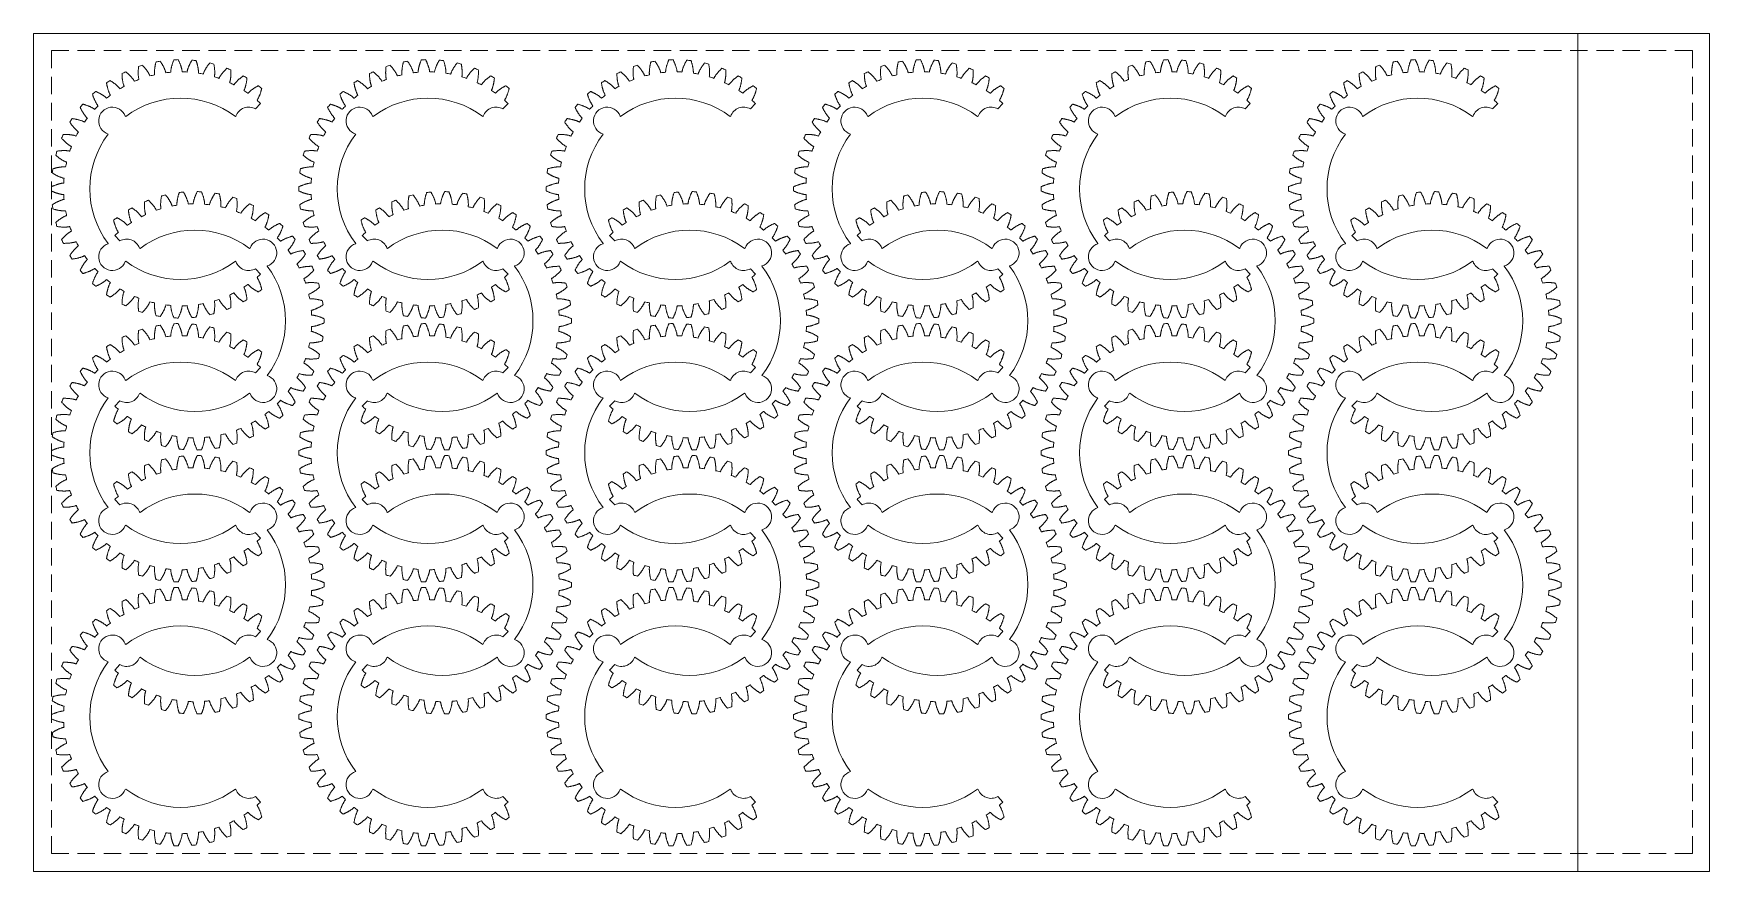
# Model space of a CAD drawing. Header units: millimetres. Extents: x 25 to 635, y 25 to 330.
import ezdxf

# ---------------------------------------------------------------- set-up
doc = ezdxf.new("R2010")
doc.units = ezdxf.units.MM
doc.header["$MEASUREMENT"] = 0
doc.linetypes.add('HIDDEN', pattern=[0.375, 0.25, -0.125])
doc.layers.get('0').update_dxf_attribs({"lineweight": 0})
for name, color, linetype, lineweight in [('Bounding Box', 7, 'Continuous', 0), ('Safe Area', 7, 'HIDDEN', 0), ('Single Set', 7, 'Continuous', 0)]:
    doc.layers.add(name, color=color, linetype=linetype, lineweight=lineweight)

msp = doc.modelspace()

# ---------------------------------------------------------------- linework, layer by layer
at = {"color": 3}
msp.add_line((587.07, 330.2), (587.07, 25.4), dxfattribs=at)
at = {"layer": 'Bounding Box'}
msp.add_lwpolyline([(25.4, 25.4), (635, 25.4), (635, 330.2), (25.4, 330.2)], close=True, dxfattribs=at)
at = {"layer": 'Safe Area', "ltscale": 25.4}
msp.add_lwpolyline([(628.77, 31.88), (628.77, 323.98), (31.88, 323.98), (31.88, 31.88)], close=True, dxfattribs=at)
at = {"layer": 'Single Set', "color": 1}
for p, q in [((58.76, 300.18), (58.94, 300)), ((98.81, 300), (98.99, 300.18)), ((106.13, 302.75), (107.99, 304.73)), ((148.76, 300.18), (148.94, 300)), ((188.81, 300), (188.99, 300.18)), ((196.13, 302.75), (197.99, 304.73)), ((238.76, 300.18), (238.94, 300)), ((278.81, 300), (278.99, 300.18)), ((286.13, 302.75), (287.99, 304.73)), ((328.76, 300.18), (328.94, 300)), ((368.81, 300), (368.99, 300.18)), ((376.13, 302.75), (377.99, 304.73)), ((418.76, 300.18), (418.94, 300)), ((458.81, 300), (458.99, 300.18)), ((466.13, 302.75), (467.99, 304.73)), ((508.76, 300.18), (508.94, 300)), ((548.81, 300), (548.99, 300.18)), ((556.13, 302.75), (557.99, 304.73)), ((52.58, 293.63), (52.57, 293.64)), ((142.58, 293.63), (142.57, 293.64)), ((232.58, 293.63), (232.57, 293.64)), ((322.58, 293.63), (322.57, 293.64)), ((412.58, 293.63), (412.57, 293.64)), ((502.58, 293.63), (502.57, 293.64)), ((54.96, 256.73), (56.82, 254.75)), ((144.96, 256.73), (146.82, 254.75)), ((234.96, 256.73), (236.82, 254.75)), ((324.96, 256.73), (326.82, 254.75)), ((414.96, 256.73), (416.82, 254.75)), ((504.96, 256.73), (506.82, 254.75)), ((52.57, 253.76), (52.58, 253.77)), ((63.96, 252.18), (64.14, 252)), ((104.01, 252), (104.19, 252.18)), ((142.57, 253.76), (142.58, 253.77)), ((153.96, 252.18), (154.14, 252)), ((194.01, 252), (194.19, 252.18)), ((232.57, 253.76), (232.58, 253.77)), ((243.96, 252.18), (244.14, 252)), ((284.01, 252), (284.19, 252.18)), ((322.57, 253.76), (322.58, 253.77)), ((333.96, 252.18), (334.14, 252)), ((374.01, 252), (374.19, 252.18)), ((412.57, 253.76), (412.58, 253.77)), ((423.96, 252.18), (424.14, 252)), ((464.01, 252), (464.19, 252.18)), ((502.57, 253.76), (502.58, 253.77)), ((513.96, 252.18), (514.14, 252)), ((554.01, 252), (554.19, 252.18)), ((58.94, 247.4), (58.76, 247.22)), ((98.99, 247.22), (98.81, 247.4)), ((107.99, 242.67), (106.13, 244.64)), ((110.38, 245.64), (110.37, 245.63)), ((148.94, 247.4), (148.76, 247.22)), ((188.99, 247.22), (188.81, 247.4)), ((197.99, 242.67), (196.13, 244.64)), ((200.38, 245.64), (200.37, 245.63)), ((238.94, 247.4), (238.76, 247.22)), ((278.99, 247.22), (278.81, 247.4)), ((287.99, 242.67), (286.13, 244.64)), ((290.38, 245.64), (290.37, 245.63)), ((328.94, 247.4), (328.76, 247.22)), ((368.99, 247.22), (368.81, 247.4)), ((377.99, 242.67), (376.13, 244.64)), ((380.38, 245.64), (380.37, 245.63)), ((418.94, 247.4), (418.76, 247.22)), ((458.99, 247.22), (458.81, 247.4)), ((467.99, 242.67), (466.13, 244.64)), ((470.38, 245.64), (470.37, 245.63)), ((508.94, 247.4), (508.76, 247.22)), ((548.99, 247.22), (548.81, 247.4)), ((557.99, 242.67), (556.13, 244.64)), ((560.38, 245.64), (560.37, 245.63)), ((106.13, 206.75), (107.99, 208.73)), ((196.13, 206.75), (197.99, 208.73)), ((286.13, 206.75), (287.99, 208.73)), ((376.13, 206.75), (377.99, 208.73)), ((466.13, 206.75), (467.99, 208.73)), ((556.13, 206.75), (557.99, 208.73)), ((58.76, 204.18), (58.94, 204)), ((98.81, 204), (98.99, 204.18)), ((110.37, 205.77), (110.38, 205.76)), ((148.76, 204.18), (148.94, 204)), ((188.81, 204), (188.99, 204.18)), ((200.37, 205.77), (200.38, 205.76)), ((238.76, 204.18), (238.94, 204)), ((278.81, 204), (278.99, 204.18)), ((290.37, 205.77), (290.38, 205.76)), ((328.76, 204.18), (328.94, 204)), ((368.81, 204), (368.99, 204.18)), ((380.37, 205.77), (380.38, 205.76)), ((418.76, 204.18), (418.94, 204)), ((458.81, 204), (458.99, 204.18)), ((470.37, 205.77), (470.38, 205.76)), ((508.76, 204.18), (508.94, 204)), ((548.81, 204), (548.99, 204.18)), ((560.37, 205.77), (560.38, 205.76)), ((52.58, 197.63), (52.57, 197.64)), ((56.82, 196.64), (54.96, 194.67)), ((64.14, 199.4), (63.96, 199.22)), ((104.19, 199.22), (104.01, 199.4)), ((142.58, 197.63), (142.57, 197.64)), ((146.82, 196.64), (144.96, 194.67)), ((154.14, 199.4), (153.96, 199.22)), ((194.19, 199.22), (194.01, 199.4)), ((232.58, 197.63), (232.57, 197.64)), ((236.82, 196.64), (234.96, 194.67)), ((244.14, 199.4), (243.96, 199.22)), ((284.19, 199.22), (284.01, 199.4)), ((322.58, 197.63), (322.57, 197.64)), ((326.82, 196.64), (324.96, 194.67)), ((334.14, 199.4), (333.96, 199.22)), ((374.19, 199.22), (374.01, 199.4)), ((412.58, 197.63), (412.57, 197.64)), ((416.82, 196.64), (414.96, 194.67)), ((424.14, 199.4), (423.96, 199.22)), ((464.19, 199.22), (464.01, 199.4)), ((502.58, 197.63), (502.57, 197.64)), ((506.82, 196.64), (504.96, 194.67)), ((514.14, 199.4), (513.96, 199.22)), ((554.19, 199.22), (554.01, 199.4)), ((54.96, 160.73), (56.82, 158.75)), ((144.96, 160.73), (146.82, 158.75)), ((234.96, 160.73), (236.82, 158.75)), ((324.96, 160.73), (326.82, 158.75)), ((414.96, 160.73), (416.82, 158.75)), ((504.96, 160.73), (506.82, 158.75)), ((52.57, 157.76), (52.58, 157.77)), ((63.96, 156.18), (64.14, 156)), ((104.01, 156), (104.19, 156.18)), ((142.57, 157.76), (142.58, 157.77)), ((153.96, 156.18), (154.14, 156)), ((194.01, 156), (194.19, 156.18)), ((232.57, 157.76), (232.58, 157.77)), ((243.96, 156.18), (244.14, 156)), ((284.01, 156), (284.19, 156.18)), ((322.57, 157.76), (322.58, 157.77)), ((333.96, 156.18), (334.14, 156)), ((374.01, 156), (374.19, 156.18)), ((412.57, 157.76), (412.58, 157.77)), ((423.96, 156.18), (424.14, 156)), ((464.01, 156), (464.19, 156.18)), ((502.57, 157.76), (502.58, 157.77)), ((513.96, 156.18), (514.14, 156)), ((554.01, 156), (554.19, 156.18)), ((58.94, 151.4), (58.76, 151.22)), ((98.99, 151.22), (98.81, 151.4)), ((107.99, 146.67), (106.13, 148.64)), ((110.38, 149.64), (110.37, 149.63)), ((148.94, 151.4), (148.76, 151.22)), ((188.99, 151.22), (188.81, 151.4)), ((197.99, 146.67), (196.13, 148.64)), ((200.38, 149.64), (200.37, 149.63)), ((238.94, 151.4), (238.76, 151.22)), ((278.99, 151.22), (278.81, 151.4)), ((287.99, 146.67), (286.13, 148.64)), ((290.38, 149.64), (290.37, 149.63)), ((328.94, 151.4), (328.76, 151.22)), ((368.99, 151.22), (368.81, 151.4)), ((377.99, 146.67), (376.13, 148.64)), ((380.38, 149.64), (380.37, 149.63)), ((418.94, 151.4), (418.76, 151.22)), ((458.99, 151.22), (458.81, 151.4)), ((467.99, 146.67), (466.13, 148.64)), ((470.38, 149.64), (470.37, 149.63)), ((508.94, 151.4), (508.76, 151.22)), ((548.99, 151.22), (548.81, 151.4)), ((557.99, 146.67), (556.13, 148.64)), ((560.38, 149.64), (560.37, 149.63)), ((106.13, 110.75), (107.99, 112.73)), ((110.37, 109.77), (110.38, 109.76)), ((196.13, 110.75), (197.99, 112.73)), ((200.37, 109.77), (200.38, 109.76)), ((286.13, 110.75), (287.99, 112.73)), ((290.37, 109.77), (290.38, 109.76)), ((376.13, 110.75), (377.99, 112.73)), ((380.37, 109.77), (380.38, 109.76)), ((466.13, 110.75), (467.99, 112.73)), ((470.37, 109.77), (470.38, 109.76)), ((556.13, 110.75), (557.99, 112.73)), ((560.37, 109.77), (560.38, 109.76)), ((58.76, 108.18), (58.94, 108)), ((98.81, 108), (98.99, 108.18)), ((148.76, 108.18), (148.94, 108)), ((188.81, 108), (188.99, 108.18)), ((238.76, 108.18), (238.94, 108)), ((278.81, 108), (278.99, 108.18)), ((328.76, 108.18), (328.94, 108)), ((368.81, 108), (368.99, 108.18)), ((418.76, 108.18), (418.94, 108)), ((458.81, 108), (458.99, 108.18)), ((508.76, 108.18), (508.94, 108)), ((548.81, 108), (548.99, 108.18)), ((52.58, 101.63), (52.57, 101.64)), ((56.82, 100.64), (54.96, 98.67)), ((64.14, 103.4), (63.96, 103.22)), ((104.19, 103.22), (104.01, 103.4)), ((142.58, 101.63), (142.57, 101.64)), ((146.82, 100.64), (144.96, 98.67)), ((154.14, 103.4), (153.96, 103.22)), ((194.19, 103.22), (194.01, 103.4)), ((232.58, 101.63), (232.57, 101.64)), ((236.82, 100.64), (234.96, 98.67)), ((244.14, 103.4), (243.96, 103.22)), ((284.19, 103.22), (284.01, 103.4)), ((322.58, 101.63), (322.57, 101.64)), ((326.82, 100.64), (324.96, 98.67)), ((334.14, 103.4), (333.96, 103.22)), ((374.19, 103.22), (374.01, 103.4)), ((412.58, 101.63), (412.57, 101.64)), ((416.82, 100.64), (414.96, 98.67)), ((424.14, 103.4), (423.96, 103.22)), ((464.19, 103.22), (464.01, 103.4)), ((502.58, 101.63), (502.57, 101.64)), ((506.82, 100.64), (504.96, 98.67)), ((514.14, 103.4), (513.96, 103.22)), ((554.19, 103.22), (554.01, 103.4)), ((52.57, 61.76), (52.58, 61.77)), ((142.57, 61.76), (142.58, 61.77)), ((232.57, 61.76), (232.58, 61.77)), ((322.57, 61.76), (322.58, 61.77)), ((412.57, 61.76), (412.58, 61.77)), ((502.57, 61.76), (502.58, 61.77)), ((58.94, 55.4), (58.76, 55.22)), ((98.99, 55.22), (98.81, 55.4)), ((148.94, 55.4), (148.76, 55.22)), ((188.99, 55.22), (188.81, 55.4)), ((238.94, 55.4), (238.76, 55.22)), ((278.99, 55.22), (278.81, 55.4)), ((328.94, 55.4), (328.76, 55.22)), ((368.99, 55.22), (368.81, 55.4)), ((418.94, 55.4), (418.76, 55.22)), ((458.99, 55.22), (458.81, 55.4)), ((508.94, 55.4), (508.76, 55.22)), ((548.99, 55.22), (548.81, 55.4)), ((107.99, 50.67), (106.13, 52.64)), ((197.99, 50.67), (196.13, 52.64)), ((287.99, 50.67), (286.13, 52.64)), ((377.99, 50.67), (376.13, 52.64)), ((467.99, 50.67), (466.13, 52.64)), ((557.99, 50.67), (556.13, 52.64))]:
    msp.add_line(p, q, dxfattribs=at)
for centre, radius, start, end in [((78.88, 273.7), 47, 107.0628, 108.9372), ((78.88, 273.7), 47, 99.0628, 100.9372), ((78.88, 273.7), 47, 91.0628, 92.9372), ((78.88, 273.7), 47, 83.0628, 84.9372), ((78.88, 273.7), 47, 75.0628, 76.9372), ((78.88, 273.7), 47, 67.0628, 68.9372), ((168.88, 273.7), 47, 107.0628, 108.9372), ((168.88, 273.7), 47, 99.0628, 100.9372), ((168.88, 273.7), 47, 91.0628, 92.9372), ((168.88, 273.7), 47, 83.0628, 84.9372), ((168.88, 273.7), 47, 75.0628, 76.9372), ((168.88, 273.7), 47, 67.0628, 68.9372), ((258.88, 273.7), 47, 107.0628, 108.9372), ((258.88, 273.7), 47, 99.0628, 100.9372), ((258.88, 273.7), 47, 91.0628, 92.9372), ((258.88, 273.7), 47, 83.0628, 84.9372), ((258.88, 273.7), 47, 75.0628, 76.9372), ((258.88, 273.7), 47, 67.0628, 68.9372), ((348.88, 273.7), 47, 107.0628, 108.9372), ((348.88, 273.7), 47, 99.0628, 100.9372), ((348.88, 273.7), 47, 91.0628, 92.9372), ((348.88, 273.7), 47, 83.0628, 84.9372), ((348.88, 273.7), 47, 75.0628, 76.9372), ((348.88, 273.7), 47, 67.0628, 68.9372), ((438.88, 273.7), 47, 107.0628, 108.9372), ((438.88, 273.7), 47, 99.0628, 100.9372), ((438.88, 273.7), 47, 91.0628, 92.9372), ((438.88, 273.7), 47, 83.0628, 84.9372), ((438.88, 273.7), 47, 75.0628, 76.9372), ((438.88, 273.7), 47, 67.0628, 68.9372), ((528.88, 273.7), 47, 107.0628, 108.9372), ((528.88, 273.7), 47, 99.0628, 100.9372), ((528.88, 273.7), 47, 91.0628, 92.9372), ((528.88, 273.7), 47, 83.0628, 84.9372), ((528.88, 273.7), 47, 75.0628, 76.9372), ((528.88, 273.7), 47, 67.0628, 68.9372), ((78.88, 273.7), 47, 123.0628, 124.9372), ((78.88, 273.7), 42.55, 118.82626, 121.17374), ((78.88, 273.7), 47, 115.0628, 116.9372), ((78.88, 273.7), 42.55, 110.82626, 113.17374), ((78.88, 273.7), 42.55, 102.82626, 105.17374), ((78.88, 273.7), 42.55, 94.82626, 97.17374), ((78.88, 273.7), 42.55, 86.82626, 89.17374), ((78.88, 273.7), 42.55, 78.82626, 81.17374), ((78.88, 273.7), 42.55, 70.82626, 73.17374), ((78.88, 273.7), 42.55, 62.82626, 65.17374), ((78.88, 273.7), 47, 59.0628, 60.9372), ((78.88, 273.7), 47, 51.0628, 52.9372), ((168.88, 273.7), 47, 123.0628, 124.9372), ((168.88, 273.7), 42.55, 118.82626, 121.17374), ((168.88, 273.7), 47, 115.0628, 116.9372), ((168.88, 273.7), 42.55, 110.82626, 113.17374), ((168.88, 273.7), 42.55, 102.82626, 105.17374), ((168.88, 273.7), 42.55, 94.82626, 97.17374), ((168.88, 273.7), 42.55, 86.82626, 89.17374), ((168.88, 273.7), 42.55, 78.82626, 81.17374), ((168.88, 273.7), 42.55, 70.82626, 73.17374), ((168.88, 273.7), 42.55, 62.82626, 65.17374), ((168.88, 273.7), 47, 59.0628, 60.9372), ((168.88, 273.7), 47, 51.0628, 52.9372), ((258.88, 273.7), 47, 123.0628, 124.9372), ((258.88, 273.7), 42.55, 118.82626, 121.17374), ((258.88, 273.7), 47, 115.0628, 116.9372), ((258.88, 273.7), 42.55, 110.82626, 113.17374), ((258.88, 273.7), 42.55, 102.82626, 105.17374), ((258.88, 273.7), 42.55, 94.82626, 97.17374), ((258.88, 273.7), 42.55, 86.82626, 89.17374), ((258.88, 273.7), 42.55, 78.82626, 81.17374), ((258.88, 273.7), 42.55, 70.82626, 73.17374), ((258.88, 273.7), 42.55, 62.82626, 65.17374), ((258.88, 273.7), 47, 59.0628, 60.9372), ((258.88, 273.7), 47, 51.0628, 52.9372), ((348.88, 273.7), 47, 123.0628, 124.9372), ((348.88, 273.7), 42.55, 118.82626, 121.17374), ((348.88, 273.7), 47, 115.0628, 116.9372), ((348.88, 273.7), 42.55, 110.82626, 113.17374), ((348.88, 273.7), 42.55, 102.82626, 105.17374), ((348.88, 273.7), 42.55, 94.82626, 97.17374), ((348.88, 273.7), 42.55, 86.82626, 89.17374), ((348.88, 273.7), 42.55, 78.82626, 81.17374), ((348.88, 273.7), 42.55, 70.82626, 73.17374), ((348.88, 273.7), 42.55, 62.82626, 65.17374), ((348.88, 273.7), 47, 59.0628, 60.9372), ((348.88, 273.7), 47, 51.0628, 52.9372), ((438.88, 273.7), 47, 123.0628, 124.9372), ((438.88, 273.7), 42.55, 118.82626, 121.17374), ((438.88, 273.7), 47, 115.0628, 116.9372), ((438.88, 273.7), 42.55, 110.82626, 113.17374), ((438.88, 273.7), 42.55, 102.82626, 105.17374), ((438.88, 273.7), 42.55, 94.82626, 97.17374), ((438.88, 273.7), 42.55, 86.82626, 89.17374), ((438.88, 273.7), 42.55, 78.82626, 81.17374), ((438.88, 273.7), 42.55, 70.82626, 73.17374), ((438.88, 273.7), 42.55, 62.82626, 65.17374), ((438.88, 273.7), 47, 59.0628, 60.9372), ((438.88, 273.7), 47, 51.0628, 52.9372), ((528.88, 273.7), 47, 123.0628, 124.9372), ((528.88, 273.7), 42.55, 118.82626, 121.17374), ((528.88, 273.7), 47, 115.0628, 116.9372), ((528.88, 273.7), 42.55, 110.82626, 113.17374), ((528.88, 273.7), 42.55, 102.82626, 105.17374), ((528.88, 273.7), 42.55, 94.82626, 97.17374), ((528.88, 273.7), 42.55, 86.82626, 89.17374), ((528.88, 273.7), 42.55, 78.82626, 81.17374), ((528.88, 273.7), 42.55, 70.82626, 73.17374), ((528.88, 273.7), 42.55, 62.82626, 65.17374), ((528.88, 273.7), 47, 59.0628, 60.9372), ((528.88, 273.7), 47, 51.0628, 52.9372), ((78.88, 273.7), 47, 131.0628, 132.9372), ((78.88, 273.7), 42.55, 126.82626, 129.17374), ((78.88, 273.7), 33, 52.83748, 127.16252), ((78.88, 273.7), 42.55, 54.82626, 57.17374), ((78.88, 273.7), 42.55, 46.82626, 49.17374), ((168.88, 273.7), 47, 131.0628, 132.9372), ((168.88, 273.7), 42.55, 126.82626, 129.17374), ((168.88, 273.7), 33, 52.83748, 127.16252), ((168.88, 273.7), 42.55, 54.82626, 57.17374), ((168.88, 273.7), 42.55, 46.82626, 49.17374), ((258.88, 273.7), 47, 131.0628, 132.9372), ((258.88, 273.7), 42.55, 126.82626, 129.17374), ((258.88, 273.7), 33, 52.83748, 127.16252), ((258.88, 273.7), 42.55, 54.82626, 57.17374), ((258.88, 273.7), 42.55, 46.82626, 49.17374), ((348.88, 273.7), 47, 131.0628, 132.9372), ((348.88, 273.7), 42.55, 126.82626, 129.17374), ((348.88, 273.7), 33, 52.83748, 127.16252), ((348.88, 273.7), 42.55, 54.82626, 57.17374), ((348.88, 273.7), 42.55, 46.82626, 49.17374), ((438.88, 273.7), 47, 131.0628, 132.9372), ((438.88, 273.7), 42.55, 126.82626, 129.17374), ((438.88, 273.7), 33, 52.83748, 127.16252), ((438.88, 273.7), 42.55, 54.82626, 57.17374), ((438.88, 273.7), 42.55, 46.82626, 49.17374), ((528.88, 273.7), 47, 131.0628, 132.9372), ((528.88, 273.7), 42.55, 126.82626, 129.17374), ((528.88, 273.7), 33, 52.83748, 127.16252), ((528.88, 273.7), 42.55, 54.82626, 57.17374), ((528.88, 273.7), 42.55, 46.82626, 49.17374), ((78.88, 273.7), 47, 147.0628, 148.9372), ((78.88, 273.7), 47, 139.0628, 140.9372), ((78.88, 273.7), 42.55, 142.82626, 145.17374), ((78.88, 273.7), 42.55, 134.82626, 137.17374), ((54.08, 298.41), 5, 20.74948, 252.34688), ((103.67, 298.41), 5, 60.40808, 159.25052), ((168.88, 273.7), 47, 147.0628, 148.9372), ((168.88, 273.7), 47, 139.0628, 140.9372), ((168.88, 273.7), 42.55, 142.82626, 145.17374), ((168.88, 273.7), 42.55, 134.82626, 137.17374), ((144.08, 298.41), 5, 20.74948, 252.34688), ((193.67, 298.41), 5, 60.40808, 159.25052), ((258.88, 273.7), 47, 147.0628, 148.9372), ((258.88, 273.7), 47, 139.0628, 140.9372), ((258.88, 273.7), 42.55, 142.82626, 145.17374), ((258.88, 273.7), 42.55, 134.82626, 137.17374), ((234.08, 298.41), 5, 20.74948, 252.34688), ((283.67, 298.41), 5, 60.40808, 159.25052), ((348.88, 273.7), 47, 147.0628, 148.9372), ((348.88, 273.7), 47, 139.0628, 140.9372), ((348.88, 273.7), 42.55, 142.82626, 145.17374), ((348.88, 273.7), 42.55, 134.82626, 137.17374), ((324.08, 298.41), 5, 20.74948, 252.34688), ((373.67, 298.41), 5, 60.40808, 159.25052), ((438.88, 273.7), 47, 147.0628, 148.9372), ((438.88, 273.7), 47, 139.0628, 140.9372), ((438.88, 273.7), 42.55, 142.82626, 145.17374), ((438.88, 273.7), 42.55, 134.82626, 137.17374), ((414.08, 298.41), 5, 20.74948, 252.34688), ((463.67, 298.41), 5, 60.40808, 159.25052), ((528.88, 273.7), 47, 147.0628, 148.9372), ((528.88, 273.7), 47, 139.0628, 140.9372), ((528.88, 273.7), 42.55, 142.82626, 145.17374), ((528.88, 273.7), 42.55, 134.82626, 137.17374), ((504.08, 298.41), 5, 20.74948, 252.34688), ((553.67, 298.41), 5, 60.40808, 159.25052), ((78.88, 273.7), 47, 155.0628, 156.9372), ((78.88, 273.7), 42.55, 150.82626, 153.17374), ((78.88, 273.7), 33, 142.83748, 217.16252), ((168.88, 273.7), 47, 155.0628, 156.9372), ((168.88, 273.7), 42.55, 150.82626, 153.17374), ((168.88, 273.7), 33, 142.83748, 217.16252), ((258.88, 273.7), 47, 155.0628, 156.9372), ((258.88, 273.7), 42.55, 150.82626, 153.17374), ((258.88, 273.7), 33, 142.83748, 217.16252), ((348.88, 273.7), 47, 155.0628, 156.9372), ((348.88, 273.7), 42.55, 150.82626, 153.17374), ((348.88, 273.7), 33, 142.83748, 217.16252), ((438.88, 273.7), 47, 155.0628, 156.9372), ((438.88, 273.7), 42.55, 150.82626, 153.17374), ((438.88, 273.7), 33, 142.83748, 217.16252), ((528.88, 273.7), 47, 155.0628, 156.9372), ((528.88, 273.7), 42.55, 150.82626, 153.17374), ((528.88, 273.7), 33, 142.83748, 217.16252), ((78.88, 273.7), 47, 163.0628, 164.9372), ((78.88, 273.7), 42.55, 158.82626, 161.17374), ((168.88, 273.7), 47, 163.0628, 164.9372), ((168.88, 273.7), 42.55, 158.82626, 161.17374), ((258.88, 273.7), 47, 163.0628, 164.9372), ((258.88, 273.7), 42.55, 158.82626, 161.17374), ((348.88, 273.7), 47, 163.0628, 164.9372), ((348.88, 273.7), 42.55, 158.82626, 161.17374), ((438.88, 273.7), 47, 163.0628, 164.9372), ((438.88, 273.7), 42.55, 158.82626, 161.17374), ((528.88, 273.7), 47, 163.0628, 164.9372), ((528.88, 273.7), 42.55, 158.82626, 161.17374), ((78.88, 273.7), 47, 171.0628, 172.9372), ((78.88, 273.7), 42.55, 166.82626, 169.17374), ((168.88, 273.7), 47, 171.0628, 172.9372), ((168.88, 273.7), 42.55, 166.82626, 169.17374), ((258.88, 273.7), 47, 171.0628, 172.9372), ((258.88, 273.7), 42.55, 166.82626, 169.17374), ((348.88, 273.7), 47, 171.0628, 172.9372), ((348.88, 273.7), 42.55, 166.82626, 169.17374), ((438.88, 273.7), 47, 171.0628, 172.9372), ((438.88, 273.7), 42.55, 166.82626, 169.17374), ((528.88, 273.7), 47, 171.0628, 172.9372), ((528.88, 273.7), 42.55, 166.82626, 169.17374), ((78.88, 273.7), 47, 179.0628, 180.9372), ((78.88, 273.7), 42.55, 174.82626, 177.17374), ((168.88, 273.7), 47, 179.0628, 180.9372), ((168.88, 273.7), 42.55, 174.82626, 177.17374), ((258.88, 273.7), 47, 179.0628, 180.9372), ((258.88, 273.7), 42.55, 174.82626, 177.17374), ((348.88, 273.7), 47, 179.0628, 180.9372), ((348.88, 273.7), 42.55, 174.82626, 177.17374), ((438.88, 273.7), 47, 179.0628, 180.9372), ((438.88, 273.7), 42.55, 174.82626, 177.17374), ((528.88, 273.7), 47, 179.0628, 180.9372), ((528.88, 273.7), 42.55, 174.82626, 177.17374), ((78.88, 273.7), 42.55, 182.82626, 185.17374), ((84.07, 225.7), 47, 111.0628, 112.9372), ((84.07, 225.7), 47, 103.0628, 104.9372), ((84.07, 225.7), 47, 95.0628, 96.9372), ((84.07, 225.7), 42.55, 90.82626, 93.17374), ((84.07, 225.7), 47, 87.0628, 88.9372), ((84.07, 225.7), 47, 79.0628, 80.9372), ((84.07, 225.7), 47, 71.0628, 72.9372), ((84.07, 225.7), 47, 63.0628, 64.9372), ((168.88, 273.7), 42.55, 182.82626, 185.17374), ((174.07, 225.7), 47, 111.0628, 112.9372), ((174.07, 225.7), 47, 103.0628, 104.9372), ((174.07, 225.7), 47, 95.0628, 96.9372), ((174.07, 225.7), 42.55, 90.82626, 93.17374), ((174.07, 225.7), 47, 87.0628, 88.9372), ((174.07, 225.7), 47, 79.0628, 80.9372), ((174.07, 225.7), 47, 71.0628, 72.9372), ((174.07, 225.7), 47, 63.0628, 64.9372), ((258.88, 273.7), 42.55, 182.82626, 185.17374), ((264.07, 225.7), 47, 111.0628, 112.9372), ((264.07, 225.7), 47, 103.0628, 104.9372), ((264.07, 225.7), 47, 95.0628, 96.9372), ((264.07, 225.7), 42.55, 90.82626, 93.17374), ((264.07, 225.7), 47, 87.0628, 88.9372), ((264.07, 225.7), 47, 79.0628, 80.9372), ((264.07, 225.7), 47, 71.0628, 72.9372), ((264.07, 225.7), 47, 63.0628, 64.9372), ((348.88, 273.7), 42.55, 182.82626, 185.17374), ((354.07, 225.7), 47, 111.0628, 112.9372), ((354.07, 225.7), 47, 103.0628, 104.9372), ((354.07, 225.7), 47, 95.0628, 96.9372), ((354.07, 225.7), 42.55, 90.82626, 93.17374), ((354.07, 225.7), 47, 87.0628, 88.9372), ((354.07, 225.7), 47, 79.0628, 80.9372), ((354.07, 225.7), 47, 71.0628, 72.9372), ((354.07, 225.7), 47, 63.0628, 64.9372), ((438.88, 273.7), 42.55, 182.82626, 185.17374), ((444.07, 225.7), 47, 111.0628, 112.9372), ((444.07, 225.7), 47, 103.0628, 104.9372), ((444.07, 225.7), 47, 95.0628, 96.9372), ((444.07, 225.7), 42.55, 90.82626, 93.17374), ((444.07, 225.7), 47, 87.0628, 88.9372), ((444.07, 225.7), 47, 79.0628, 80.9372), ((444.07, 225.7), 47, 71.0628, 72.9372), ((444.07, 225.7), 47, 63.0628, 64.9372), ((528.88, 273.7), 42.55, 182.82626, 185.17374), ((534.07, 225.7), 47, 111.0628, 112.9372), ((534.07, 225.7), 47, 103.0628, 104.9372), ((534.07, 225.7), 47, 95.0628, 96.9372), ((534.07, 225.7), 42.55, 90.82626, 93.17374), ((534.07, 225.7), 47, 87.0628, 88.9372), ((534.07, 225.7), 47, 79.0628, 80.9372), ((534.07, 225.7), 47, 71.0628, 72.9372), ((534.07, 225.7), 47, 63.0628, 64.9372), ((78.88, 273.7), 47, 187.0628, 188.9372), ((78.88, 273.7), 42.55, 190.82626, 193.17374), ((84.07, 225.7), 47, 127.0628, 128.9372), ((84.07, 225.7), 47, 119.0628, 120.9372), ((84.07, 225.7), 42.55, 114.82626, 117.17374), ((84.07, 225.7), 42.55, 106.82626, 109.17374), ((84.07, 225.7), 42.55, 98.82626, 101.17374), ((84.07, 225.7), 42.55, 82.82626, 85.17374), ((84.07, 225.7), 42.55, 74.82626, 77.17374), ((84.07, 225.7), 42.55, 66.82626, 69.17374), ((84.07, 225.7), 42.55, 58.82626, 61.17374), ((84.07, 225.7), 47, 55.0628, 56.9372), ((168.88, 273.7), 47, 187.0628, 188.9372), ((168.88, 273.7), 42.55, 190.82626, 193.17374), ((174.07, 225.7), 47, 127.0628, 128.9372), ((174.07, 225.7), 47, 119.0628, 120.9372), ((174.07, 225.7), 42.55, 114.82626, 117.17374), ((174.07, 225.7), 42.55, 106.82626, 109.17374), ((174.07, 225.7), 42.55, 98.82626, 101.17374), ((174.07, 225.7), 42.55, 82.82626, 85.17374), ((174.07, 225.7), 42.55, 74.82626, 77.17374), ((174.07, 225.7), 42.55, 66.82626, 69.17374), ((174.07, 225.7), 42.55, 58.82626, 61.17374), ((174.07, 225.7), 47, 55.0628, 56.9372), ((258.88, 273.7), 47, 187.0628, 188.9372), ((258.88, 273.7), 42.55, 190.82626, 193.17374), ((264.07, 225.7), 47, 127.0628, 128.9372), ((264.07, 225.7), 47, 119.0628, 120.9372), ((264.07, 225.7), 42.55, 114.82626, 117.17374), ((264.07, 225.7), 42.55, 106.82626, 109.17374), ((264.07, 225.7), 42.55, 98.82626, 101.17374), ((264.07, 225.7), 42.55, 82.82626, 85.17374), ((264.07, 225.7), 42.55, 74.82626, 77.17374), ((264.07, 225.7), 42.55, 66.82626, 69.17374), ((264.07, 225.7), 42.55, 58.82626, 61.17374), ((264.07, 225.7), 47, 55.0628, 56.9372), ((348.88, 273.7), 47, 187.0628, 188.9372), ((348.88, 273.7), 42.55, 190.82626, 193.17374), ((354.07, 225.7), 47, 127.0628, 128.9372), ((354.07, 225.7), 47, 119.0628, 120.9372), ((354.07, 225.7), 42.55, 114.82626, 117.17374), ((354.07, 225.7), 42.55, 106.82626, 109.17374), ((354.07, 225.7), 42.55, 98.82626, 101.17374), ((354.07, 225.7), 42.55, 82.82626, 85.17374), ((354.07, 225.7), 42.55, 74.82626, 77.17374), ((354.07, 225.7), 42.55, 66.82626, 69.17374), ((354.07, 225.7), 42.55, 58.82626, 61.17374), ((354.07, 225.7), 47, 55.0628, 56.9372), ((438.88, 273.7), 47, 187.0628, 188.9372), ((438.88, 273.7), 42.55, 190.82626, 193.17374), ((444.07, 225.7), 47, 127.0628, 128.9372), ((444.07, 225.7), 47, 119.0628, 120.9372), ((444.07, 225.7), 42.55, 114.82626, 117.17374), ((444.07, 225.7), 42.55, 106.82626, 109.17374), ((444.07, 225.7), 42.55, 98.82626, 101.17374), ((444.07, 225.7), 42.55, 82.82626, 85.17374), ((444.07, 225.7), 42.55, 74.82626, 77.17374), ((444.07, 225.7), 42.55, 66.82626, 69.17374), ((444.07, 225.7), 42.55, 58.82626, 61.17374), ((444.07, 225.7), 47, 55.0628, 56.9372), ((528.88, 273.7), 47, 187.0628, 188.9372), ((528.88, 273.7), 42.55, 190.82626, 193.17374), ((534.07, 225.7), 47, 127.0628, 128.9372), ((534.07, 225.7), 47, 119.0628, 120.9372), ((534.07, 225.7), 42.55, 114.82626, 117.17374), ((534.07, 225.7), 42.55, 106.82626, 109.17374), ((534.07, 225.7), 42.55, 98.82626, 101.17374), ((534.07, 225.7), 42.55, 82.82626, 85.17374), ((534.07, 225.7), 42.55, 74.82626, 77.17374), ((534.07, 225.7), 42.55, 66.82626, 69.17374), ((534.07, 225.7), 42.55, 58.82626, 61.17374), ((534.07, 225.7), 47, 55.0628, 56.9372), ((78.88, 273.7), 47, 195.0628, 196.9372), ((78.88, 273.7), 42.55, 198.82626, 201.17374), ((84.07, 225.7), 42.55, 130.82626, 133.17374), ((84.07, 225.7), 42.55, 122.82626, 125.17374), ((84.07, 225.7), 33, 52.83748, 127.16252), ((84.07, 225.7), 42.55, 50.82626, 53.17374), ((84.07, 225.7), 47, 47.0628, 48.9372), ((84.07, 225.7), 47, 39.0628, 40.9372), ((168.88, 273.7), 47, 195.0628, 196.9372), ((168.88, 273.7), 42.55, 198.82626, 201.17374), ((174.07, 225.7), 42.55, 130.82626, 133.17374), ((174.07, 225.7), 42.55, 122.82626, 125.17374), ((174.07, 225.7), 33, 52.83748, 127.16252), ((174.07, 225.7), 42.55, 50.82626, 53.17374), ((174.07, 225.7), 47, 47.0628, 48.9372), ((174.07, 225.7), 47, 39.0628, 40.9372), ((258.88, 273.7), 47, 195.0628, 196.9372), ((258.88, 273.7), 42.55, 198.82626, 201.17374), ((264.07, 225.7), 42.55, 130.82626, 133.17374), ((264.07, 225.7), 42.55, 122.82626, 125.17374), ((264.07, 225.7), 33, 52.83748, 127.16252), ((264.07, 225.7), 42.55, 50.82626, 53.17374), ((264.07, 225.7), 47, 47.0628, 48.9372), ((264.07, 225.7), 47, 39.0628, 40.9372), ((348.88, 273.7), 47, 195.0628, 196.9372), ((348.88, 273.7), 42.55, 198.82626, 201.17374), ((354.07, 225.7), 42.55, 130.82626, 133.17374), ((354.07, 225.7), 42.55, 122.82626, 125.17374), ((354.07, 225.7), 33, 52.83748, 127.16252), ((354.07, 225.7), 42.55, 50.82626, 53.17374), ((354.07, 225.7), 47, 47.0628, 48.9372), ((354.07, 225.7), 47, 39.0628, 40.9372), ((438.88, 273.7), 47, 195.0628, 196.9372), ((438.88, 273.7), 42.55, 198.82626, 201.17374), ((444.07, 225.7), 42.55, 130.82626, 133.17374), ((444.07, 225.7), 42.55, 122.82626, 125.17374), ((444.07, 225.7), 33, 52.83748, 127.16252), ((444.07, 225.7), 42.55, 50.82626, 53.17374), ((444.07, 225.7), 47, 47.0628, 48.9372), ((444.07, 225.7), 47, 39.0628, 40.9372), ((528.88, 273.7), 47, 195.0628, 196.9372), ((528.88, 273.7), 42.55, 198.82626, 201.17374), ((534.07, 225.7), 42.55, 130.82626, 133.17374), ((534.07, 225.7), 42.55, 122.82626, 125.17374), ((534.07, 225.7), 33, 52.83748, 127.16252), ((534.07, 225.7), 42.55, 50.82626, 53.17374), ((534.07, 225.7), 47, 47.0628, 48.9372), ((534.07, 225.7), 47, 39.0628, 40.9372), ((78.88, 273.7), 47, 203.0628, 204.9372), ((78.88, 273.7), 42.55, 206.82626, 209.17374), ((54.08, 248.99), 5, 107.65312, 339.25052), ((59.28, 250.41), 5, 20.74948, 119.59192), ((108.87, 250.41), 5, 287.65312, 159.25052), ((84.07, 225.7), 42.55, 42.82626, 45.17374), ((84.07, 225.7), 42.55, 34.82626, 37.17374), ((84.07, 225.7), 47, 31.0628, 32.9372), ((168.88, 273.7), 47, 203.0628, 204.9372), ((168.88, 273.7), 42.55, 206.82626, 209.17374), ((144.08, 248.99), 5, 107.65312, 339.25052), ((149.28, 250.41), 5, 20.74948, 119.59192), ((198.87, 250.41), 5, 287.65312, 159.25052), ((174.07, 225.7), 42.55, 42.82626, 45.17374), ((174.07, 225.7), 42.55, 34.82626, 37.17374), ((174.07, 225.7), 47, 31.0628, 32.9372), ((258.88, 273.7), 47, 203.0628, 204.9372), ((258.88, 273.7), 42.55, 206.82626, 209.17374), ((234.08, 248.99), 5, 107.65312, 339.25052), ((239.28, 250.41), 5, 20.74948, 119.59192), ((288.87, 250.41), 5, 287.65312, 159.25052), ((264.07, 225.7), 42.55, 42.82626, 45.17374), ((264.07, 225.7), 42.55, 34.82626, 37.17374), ((264.07, 225.7), 47, 31.0628, 32.9372), ((348.88, 273.7), 47, 203.0628, 204.9372), ((348.88, 273.7), 42.55, 206.82626, 209.17374), ((324.08, 248.99), 5, 107.65312, 339.25052), ((329.28, 250.41), 5, 20.74948, 119.59192), ((378.87, 250.41), 5, 287.65312, 159.25052), ((354.07, 225.7), 42.55, 42.82626, 45.17374), ((354.07, 225.7), 42.55, 34.82626, 37.17374), ((354.07, 225.7), 47, 31.0628, 32.9372), ((438.88, 273.7), 47, 203.0628, 204.9372), ((438.88, 273.7), 42.55, 206.82626, 209.17374), ((414.08, 248.99), 5, 107.65312, 339.25052), ((419.28, 250.41), 5, 20.74948, 119.59192), ((468.87, 250.41), 5, 287.65312, 159.25052), ((444.07, 225.7), 42.55, 42.82626, 45.17374), ((444.07, 225.7), 42.55, 34.82626, 37.17374), ((444.07, 225.7), 47, 31.0628, 32.9372), ((528.88, 273.7), 47, 203.0628, 204.9372), ((528.88, 273.7), 42.55, 206.82626, 209.17374), ((504.08, 248.99), 5, 107.65312, 339.25052), ((509.28, 250.41), 5, 20.74948, 119.59192), ((558.87, 250.41), 5, 287.65312, 159.25052), ((534.07, 225.7), 42.55, 42.82626, 45.17374), ((534.07, 225.7), 42.55, 34.82626, 37.17374), ((534.07, 225.7), 47, 31.0628, 32.9372), ((78.88, 273.7), 47, 211.0628, 212.9372), ((78.88, 273.7), 47, 219.0628, 220.9372), ((78.88, 273.7), 42.55, 214.82626, 217.17374), ((78.88, 273.7), 42.55, 222.82626, 225.17374), ((78.88, 273.7), 33, 232.83748, 307.16252), ((103.67, 248.99), 5, 200.74948, 299.59192), ((84.07, 225.7), 33, 322.83748, 37.16252), ((84.07, 225.7), 42.55, 26.82626, 29.17374), ((84.07, 225.7), 47, 23.0628, 24.9372), ((168.88, 273.7), 47, 211.0628, 212.9372), ((168.88, 273.7), 47, 219.0628, 220.9372), ((168.88, 273.7), 42.55, 214.82626, 217.17374), ((168.88, 273.7), 42.55, 222.82626, 225.17374), ((168.88, 273.7), 33, 232.83748, 307.16252), ((193.67, 248.99), 5, 200.74948, 299.59192), ((174.07, 225.7), 33, 322.83748, 37.16252), ((174.07, 225.7), 42.55, 26.82626, 29.17374), ((174.07, 225.7), 47, 23.0628, 24.9372), ((258.88, 273.7), 47, 211.0628, 212.9372), ((258.88, 273.7), 47, 219.0628, 220.9372), ((258.88, 273.7), 42.55, 214.82626, 217.17374), ((258.88, 273.7), 42.55, 222.82626, 225.17374), ((258.88, 273.7), 33, 232.83748, 307.16252), ((283.67, 248.99), 5, 200.74948, 299.59192), ((264.07, 225.7), 33, 322.83748, 37.16252), ((264.07, 225.7), 42.55, 26.82626, 29.17374), ((264.07, 225.7), 47, 23.0628, 24.9372), ((348.88, 273.7), 47, 211.0628, 212.9372), ((348.88, 273.7), 47, 219.0628, 220.9372), ((348.88, 273.7), 42.55, 214.82626, 217.17374), ((348.88, 273.7), 42.55, 222.82626, 225.17374), ((348.88, 273.7), 33, 232.83748, 307.16252), ((373.67, 248.99), 5, 200.74948, 299.59192), ((354.07, 225.7), 33, 322.83748, 37.16252), ((354.07, 225.7), 42.55, 26.82626, 29.17374), ((354.07, 225.7), 47, 23.0628, 24.9372), ((438.88, 273.7), 47, 211.0628, 212.9372), ((438.88, 273.7), 47, 219.0628, 220.9372), ((438.88, 273.7), 42.55, 214.82626, 217.17374), ((438.88, 273.7), 42.55, 222.82626, 225.17374), ((438.88, 273.7), 33, 232.83748, 307.16252), ((463.67, 248.99), 5, 200.74948, 299.59192), ((444.07, 225.7), 33, 322.83748, 37.16252), ((444.07, 225.7), 42.55, 26.82626, 29.17374), ((444.07, 225.7), 47, 23.0628, 24.9372), ((528.88, 273.7), 47, 211.0628, 212.9372), ((528.88, 273.7), 47, 219.0628, 220.9372), ((528.88, 273.7), 42.55, 214.82626, 217.17374), ((528.88, 273.7), 42.55, 222.82626, 225.17374), ((528.88, 273.7), 33, 232.83748, 307.16252), ((553.67, 248.99), 5, 200.74948, 299.59192), ((534.07, 225.7), 33, 322.83748, 37.16252), ((534.07, 225.7), 42.55, 26.82626, 29.17374), ((534.07, 225.7), 47, 23.0628, 24.9372), ((78.88, 273.7), 47, 227.0628, 228.9372), ((78.88, 273.7), 42.55, 230.82626, 233.17374), ((78.88, 273.7), 42.55, 302.82626, 305.17374), ((78.88, 273.7), 42.55, 310.82626, 313.17374), ((84.07, 225.7), 42.55, 18.82626, 21.17374), ((84.07, 225.7), 47, 15.0628, 16.9372), ((168.88, 273.7), 47, 227.0628, 228.9372), ((168.88, 273.7), 42.55, 230.82626, 233.17374), ((168.88, 273.7), 42.55, 302.82626, 305.17374), ((168.88, 273.7), 42.55, 310.82626, 313.17374), ((174.07, 225.7), 42.55, 18.82626, 21.17374), ((174.07, 225.7), 47, 15.0628, 16.9372), ((258.88, 273.7), 47, 227.0628, 228.9372), ((258.88, 273.7), 42.55, 230.82626, 233.17374), ((258.88, 273.7), 42.55, 302.82626, 305.17374), ((258.88, 273.7), 42.55, 310.82626, 313.17374), ((264.07, 225.7), 42.55, 18.82626, 21.17374), ((264.07, 225.7), 47, 15.0628, 16.9372), ((348.88, 273.7), 47, 227.0628, 228.9372), ((348.88, 273.7), 42.55, 230.82626, 233.17374), ((348.88, 273.7), 42.55, 302.82626, 305.17374), ((348.88, 273.7), 42.55, 310.82626, 313.17374), ((354.07, 225.7), 42.55, 18.82626, 21.17374), ((354.07, 225.7), 47, 15.0628, 16.9372), ((438.88, 273.7), 47, 227.0628, 228.9372), ((438.88, 273.7), 42.55, 230.82626, 233.17374), ((438.88, 273.7), 42.55, 302.82626, 305.17374), ((438.88, 273.7), 42.55, 310.82626, 313.17374), ((444.07, 225.7), 42.55, 18.82626, 21.17374), ((444.07, 225.7), 47, 15.0628, 16.9372), ((528.88, 273.7), 47, 227.0628, 228.9372), ((528.88, 273.7), 42.55, 230.82626, 233.17374), ((528.88, 273.7), 42.55, 302.82626, 305.17374), ((528.88, 273.7), 42.55, 310.82626, 313.17374), ((534.07, 225.7), 42.55, 18.82626, 21.17374), ((534.07, 225.7), 47, 15.0628, 16.9372), ((78.88, 273.7), 47, 235.0628, 236.9372), ((78.88, 273.7), 42.55, 238.82626, 241.17374), ((78.88, 273.7), 47, 243.0628, 244.9372), ((78.88, 273.7), 42.55, 246.82626, 249.17374), ((78.88, 273.7), 42.55, 254.82626, 257.17374), ((78.88, 273.7), 42.55, 278.82626, 281.17374), ((78.88, 273.7), 42.55, 286.82626, 289.17374), ((78.88, 273.7), 42.55, 294.82626, 297.17374), ((78.88, 273.7), 47, 299.0628, 300.9372), ((78.88, 273.7), 47, 307.0628, 308.9372), ((84.07, 225.7), 42.55, 10.82626, 13.17374), ((84.07, 225.7), 47, 7.0628, 8.9372), ((168.88, 273.7), 47, 235.0628, 236.9372), ((168.88, 273.7), 42.55, 238.82626, 241.17374), ((168.88, 273.7), 47, 243.0628, 244.9372), ((168.88, 273.7), 42.55, 246.82626, 249.17374), ((168.88, 273.7), 42.55, 254.82626, 257.17374), ((168.88, 273.7), 42.55, 278.82626, 281.17374), ((168.88, 273.7), 42.55, 286.82626, 289.17374), ((168.88, 273.7), 42.55, 294.82626, 297.17374), ((168.88, 273.7), 47, 299.0628, 300.9372), ((168.88, 273.7), 47, 307.0628, 308.9372), ((174.07, 225.7), 42.55, 10.82626, 13.17374), ((174.07, 225.7), 47, 7.0628, 8.9372), ((258.88, 273.7), 47, 235.0628, 236.9372), ((258.88, 273.7), 42.55, 238.82626, 241.17374), ((258.88, 273.7), 47, 243.0628, 244.9372), ((258.88, 273.7), 42.55, 246.82626, 249.17374), ((258.88, 273.7), 42.55, 254.82626, 257.17374), ((258.88, 273.7), 42.55, 278.82626, 281.17374), ((258.88, 273.7), 42.55, 286.82626, 289.17374), ((258.88, 273.7), 42.55, 294.82626, 297.17374), ((258.88, 273.7), 47, 299.0628, 300.9372), ((258.88, 273.7), 47, 307.0628, 308.9372), ((264.07, 225.7), 42.55, 10.82626, 13.17374), ((264.07, 225.7), 47, 7.0628, 8.9372), ((348.88, 273.7), 47, 235.0628, 236.9372), ((348.88, 273.7), 42.55, 238.82626, 241.17374), ((348.88, 273.7), 47, 243.0628, 244.9372), ((348.88, 273.7), 42.55, 246.82626, 249.17374), ((348.88, 273.7), 42.55, 254.82626, 257.17374), ((348.88, 273.7), 42.55, 278.82626, 281.17374), ((348.88, 273.7), 42.55, 286.82626, 289.17374), ((348.88, 273.7), 42.55, 294.82626, 297.17374), ((348.88, 273.7), 47, 299.0628, 300.9372), ((348.88, 273.7), 47, 307.0628, 308.9372), ((354.07, 225.7), 42.55, 10.82626, 13.17374), ((354.07, 225.7), 47, 7.0628, 8.9372), ((438.88, 273.7), 47, 235.0628, 236.9372), ((438.88, 273.7), 42.55, 238.82626, 241.17374), ((438.88, 273.7), 47, 243.0628, 244.9372), ((438.88, 273.7), 42.55, 246.82626, 249.17374), ((438.88, 273.7), 42.55, 254.82626, 257.17374), ((438.88, 273.7), 42.55, 278.82626, 281.17374), ((438.88, 273.7), 42.55, 286.82626, 289.17374), ((438.88, 273.7), 42.55, 294.82626, 297.17374), ((438.88, 273.7), 47, 299.0628, 300.9372), ((438.88, 273.7), 47, 307.0628, 308.9372), ((444.07, 225.7), 42.55, 10.82626, 13.17374), ((444.07, 225.7), 47, 7.0628, 8.9372), ((528.88, 273.7), 47, 235.0628, 236.9372), ((528.88, 273.7), 42.55, 238.82626, 241.17374), ((528.88, 273.7), 47, 243.0628, 244.9372), ((528.88, 273.7), 42.55, 246.82626, 249.17374), ((528.88, 273.7), 42.55, 254.82626, 257.17374), ((528.88, 273.7), 42.55, 278.82626, 281.17374), ((528.88, 273.7), 42.55, 286.82626, 289.17374), ((528.88, 273.7), 42.55, 294.82626, 297.17374), ((528.88, 273.7), 47, 299.0628, 300.9372), ((528.88, 273.7), 47, 307.0628, 308.9372), ((534.07, 225.7), 42.55, 10.82626, 13.17374), ((534.07, 225.7), 47, 7.0628, 8.9372), ((78.88, 273.7), 47, 251.0628, 252.9372), ((78.88, 273.7), 47, 259.0628, 260.9372), ((78.88, 273.7), 42.55, 262.82626, 265.17374), ((78.88, 273.7), 47, 267.0628, 268.9372), ((78.88, 273.7), 42.55, 270.82626, 273.17374), ((78.88, 273.7), 47, 275.0628, 276.9372), ((78.88, 273.7), 47, 283.0628, 284.9372), ((78.88, 273.7), 47, 291.0628, 292.9372), ((84.07, 225.7), 42.55, 2.82626, 5.17374), ((84.07, 225.7), 47, 359.0628, 0.9372), ((168.88, 273.7), 47, 251.0628, 252.9372), ((168.88, 273.7), 47, 259.0628, 260.9372), ((168.88, 273.7), 42.55, 262.82626, 265.17374), ((168.88, 273.7), 47, 267.0628, 268.9372), ((168.88, 273.7), 42.55, 270.82626, 273.17374), ((168.88, 273.7), 47, 275.0628, 276.9372), ((168.88, 273.7), 47, 283.0628, 284.9372), ((168.88, 273.7), 47, 291.0628, 292.9372), ((174.07, 225.7), 42.55, 2.82626, 5.17374), ((174.07, 225.7), 47, 359.0628, 0.9372), ((258.88, 273.7), 47, 251.0628, 252.9372), ((258.88, 273.7), 47, 259.0628, 260.9372), ((258.88, 273.7), 42.55, 262.82626, 265.17374), ((258.88, 273.7), 47, 267.0628, 268.9372), ((258.88, 273.7), 42.55, 270.82626, 273.17374), ((258.88, 273.7), 47, 275.0628, 276.9372), ((258.88, 273.7), 47, 283.0628, 284.9372), ((258.88, 273.7), 47, 291.0628, 292.9372), ((264.07, 225.7), 42.55, 2.82626, 5.17374), ((264.07, 225.7), 47, 359.0628, 0.9372), ((348.88, 273.7), 47, 251.0628, 252.9372), ((348.88, 273.7), 47, 259.0628, 260.9372), ((348.88, 273.7), 42.55, 262.82626, 265.17374), ((348.88, 273.7), 47, 267.0628, 268.9372), ((348.88, 273.7), 42.55, 270.82626, 273.17374), ((348.88, 273.7), 47, 275.0628, 276.9372), ((348.88, 273.7), 47, 283.0628, 284.9372), ((348.88, 273.7), 47, 291.0628, 292.9372), ((354.07, 225.7), 42.55, 2.82626, 5.17374), ((354.07, 225.7), 47, 359.0628, 0.9372), ((438.88, 273.7), 47, 251.0628, 252.9372), ((438.88, 273.7), 47, 259.0628, 260.9372), ((438.88, 273.7), 42.55, 262.82626, 265.17374), ((438.88, 273.7), 47, 267.0628, 268.9372), ((438.88, 273.7), 42.55, 270.82626, 273.17374), ((438.88, 273.7), 47, 275.0628, 276.9372), ((438.88, 273.7), 47, 283.0628, 284.9372), ((438.88, 273.7), 47, 291.0628, 292.9372), ((444.07, 225.7), 42.55, 2.82626, 5.17374), ((444.07, 225.7), 47, 359.0628, 0.9372), ((528.88, 273.7), 47, 251.0628, 252.9372), ((528.88, 273.7), 47, 259.0628, 260.9372), ((528.88, 273.7), 42.55, 262.82626, 265.17374), ((528.88, 273.7), 47, 267.0628, 268.9372), ((528.88, 273.7), 42.55, 270.82626, 273.17374), ((528.88, 273.7), 47, 275.0628, 276.9372), ((528.88, 273.7), 47, 283.0628, 284.9372), ((528.88, 273.7), 47, 291.0628, 292.9372), ((534.07, 225.7), 42.55, 2.82626, 5.17374), ((534.07, 225.7), 47, 359.0628, 0.9372), ((78.88, 177.7), 47, 115.0628, 116.9372), ((78.88, 177.7), 47, 107.0628, 108.9372), ((78.88, 177.7), 47, 99.0628, 100.9372), ((78.88, 177.7), 42.55, 94.82626, 97.17374), ((78.88, 177.7), 47, 91.0628, 92.9372), ((78.88, 177.7), 42.55, 86.82626, 89.17374), ((78.88, 177.7), 47, 83.0628, 84.9372), ((78.88, 177.7), 42.55, 78.82626, 81.17374), ((78.88, 177.7), 47, 75.0628, 76.9372), ((78.88, 177.7), 47, 67.0628, 68.9372), ((84.07, 225.7), 42.55, 354.82626, 357.17374), ((84.07, 225.7), 47, 351.0628, 352.9372), ((168.88, 177.7), 47, 115.0628, 116.9372), ((168.88, 177.7), 47, 107.0628, 108.9372), ((168.88, 177.7), 47, 99.0628, 100.9372), ((168.88, 177.7), 42.55, 94.82626, 97.17374), ((168.88, 177.7), 47, 91.0628, 92.9372), ((168.88, 177.7), 42.55, 86.82626, 89.17374), ((168.88, 177.7), 47, 83.0628, 84.9372), ((168.88, 177.7), 42.55, 78.82626, 81.17374), ((168.88, 177.7), 47, 75.0628, 76.9372), ((168.88, 177.7), 47, 67.0628, 68.9372), ((174.07, 225.7), 42.55, 354.82626, 357.17374), ((174.07, 225.7), 47, 351.0628, 352.9372), ((258.88, 177.7), 47, 115.0628, 116.9372), ((258.88, 177.7), 47, 107.0628, 108.9372), ((258.88, 177.7), 47, 99.0628, 100.9372), ((258.88, 177.7), 42.55, 94.82626, 97.17374), ((258.88, 177.7), 47, 91.0628, 92.9372), ((258.88, 177.7), 42.55, 86.82626, 89.17374), ((258.88, 177.7), 47, 83.0628, 84.9372), ((258.88, 177.7), 42.55, 78.82626, 81.17374), ((258.88, 177.7), 47, 75.0628, 76.9372), ((258.88, 177.7), 47, 67.0628, 68.9372), ((264.07, 225.7), 42.55, 354.82626, 357.17374), ((264.07, 225.7), 47, 351.0628, 352.9372), ((348.88, 177.7), 47, 115.0628, 116.9372), ((348.88, 177.7), 47, 107.0628, 108.9372), ((348.88, 177.7), 47, 99.0628, 100.9372), ((348.88, 177.7), 42.55, 94.82626, 97.17374), ((348.88, 177.7), 47, 91.0628, 92.9372), ((348.88, 177.7), 42.55, 86.82626, 89.17374), ((348.88, 177.7), 47, 83.0628, 84.9372), ((348.88, 177.7), 42.55, 78.82626, 81.17374), ((348.88, 177.7), 47, 75.0628, 76.9372), ((348.88, 177.7), 47, 67.0628, 68.9372), ((354.07, 225.7), 42.55, 354.82626, 357.17374), ((354.07, 225.7), 47, 351.0628, 352.9372), ((438.88, 177.7), 47, 115.0628, 116.9372), ((438.88, 177.7), 47, 107.0628, 108.9372), ((438.88, 177.7), 47, 99.0628, 100.9372), ((438.88, 177.7), 42.55, 94.82626, 97.17374), ((438.88, 177.7), 47, 91.0628, 92.9372), ((438.88, 177.7), 42.55, 86.82626, 89.17374), ((438.88, 177.7), 47, 83.0628, 84.9372), ((438.88, 177.7), 42.55, 78.82626, 81.17374), ((438.88, 177.7), 47, 75.0628, 76.9372), ((438.88, 177.7), 47, 67.0628, 68.9372), ((444.07, 225.7), 42.55, 354.82626, 357.17374), ((444.07, 225.7), 47, 351.0628, 352.9372), ((528.88, 177.7), 47, 115.0628, 116.9372), ((528.88, 177.7), 47, 107.0628, 108.9372), ((528.88, 177.7), 47, 99.0628, 100.9372), ((528.88, 177.7), 42.55, 94.82626, 97.17374), ((528.88, 177.7), 47, 91.0628, 92.9372), ((528.88, 177.7), 42.55, 86.82626, 89.17374), ((528.88, 177.7), 47, 83.0628, 84.9372), ((528.88, 177.7), 42.55, 78.82626, 81.17374), ((528.88, 177.7), 47, 75.0628, 76.9372), ((528.88, 177.7), 47, 67.0628, 68.9372), ((534.07, 225.7), 42.55, 354.82626, 357.17374), ((534.07, 225.7), 47, 351.0628, 352.9372), ((78.88, 177.7), 47, 123.0628, 124.9372), ((78.88, 177.7), 42.55, 118.82626, 121.17374), ((78.88, 177.7), 42.55, 110.82626, 113.17374), ((78.88, 177.7), 42.55, 102.82626, 105.17374), ((78.88, 177.7), 42.55, 70.82626, 73.17374), ((78.88, 177.7), 42.55, 62.82626, 65.17374), ((78.88, 177.7), 47, 59.0628, 60.9372), ((78.88, 177.7), 42.55, 54.82626, 57.17374), ((78.88, 177.7), 47, 51.0628, 52.9372), ((84.07, 225.7), 42.55, 346.82626, 349.17374), ((84.07, 225.7), 47, 343.0628, 344.9372), ((168.88, 177.7), 47, 123.0628, 124.9372), ((168.88, 177.7), 42.55, 118.82626, 121.17374), ((168.88, 177.7), 42.55, 110.82626, 113.17374), ((168.88, 177.7), 42.55, 102.82626, 105.17374), ((168.88, 177.7), 42.55, 70.82626, 73.17374), ((168.88, 177.7), 42.55, 62.82626, 65.17374), ((168.88, 177.7), 47, 59.0628, 60.9372), ((168.88, 177.7), 42.55, 54.82626, 57.17374), ((168.88, 177.7), 47, 51.0628, 52.9372), ((174.07, 225.7), 42.55, 346.82626, 349.17374), ((174.07, 225.7), 47, 343.0628, 344.9372), ((258.88, 177.7), 47, 123.0628, 124.9372), ((258.88, 177.7), 42.55, 118.82626, 121.17374), ((258.88, 177.7), 42.55, 110.82626, 113.17374), ((258.88, 177.7), 42.55, 102.82626, 105.17374), ((258.88, 177.7), 42.55, 70.82626, 73.17374), ((258.88, 177.7), 42.55, 62.82626, 65.17374), ((258.88, 177.7), 47, 59.0628, 60.9372), ((258.88, 177.7), 42.55, 54.82626, 57.17374), ((258.88, 177.7), 47, 51.0628, 52.9372), ((264.07, 225.7), 42.55, 346.82626, 349.17374), ((264.07, 225.7), 47, 343.0628, 344.9372), ((348.88, 177.7), 47, 123.0628, 124.9372), ((348.88, 177.7), 42.55, 118.82626, 121.17374), ((348.88, 177.7), 42.55, 110.82626, 113.17374), ((348.88, 177.7), 42.55, 102.82626, 105.17374), ((348.88, 177.7), 42.55, 70.82626, 73.17374), ((348.88, 177.7), 42.55, 62.82626, 65.17374), ((348.88, 177.7), 47, 59.0628, 60.9372), ((348.88, 177.7), 42.55, 54.82626, 57.17374), ((348.88, 177.7), 47, 51.0628, 52.9372), ((354.07, 225.7), 42.55, 346.82626, 349.17374), ((354.07, 225.7), 47, 343.0628, 344.9372), ((438.88, 177.7), 47, 123.0628, 124.9372), ((438.88, 177.7), 42.55, 118.82626, 121.17374), ((438.88, 177.7), 42.55, 110.82626, 113.17374), ((438.88, 177.7), 42.55, 102.82626, 105.17374), ((438.88, 177.7), 42.55, 70.82626, 73.17374), ((438.88, 177.7), 42.55, 62.82626, 65.17374), ((438.88, 177.7), 47, 59.0628, 60.9372), ((438.88, 177.7), 42.55, 54.82626, 57.17374), ((438.88, 177.7), 47, 51.0628, 52.9372), ((444.07, 225.7), 42.55, 346.82626, 349.17374), ((444.07, 225.7), 47, 343.0628, 344.9372), ((528.88, 177.7), 47, 123.0628, 124.9372), ((528.88, 177.7), 42.55, 118.82626, 121.17374), ((528.88, 177.7), 42.55, 110.82626, 113.17374), ((528.88, 177.7), 42.55, 102.82626, 105.17374), ((528.88, 177.7), 42.55, 70.82626, 73.17374), ((528.88, 177.7), 42.55, 62.82626, 65.17374), ((528.88, 177.7), 47, 59.0628, 60.9372), ((528.88, 177.7), 42.55, 54.82626, 57.17374), ((528.88, 177.7), 47, 51.0628, 52.9372), ((534.07, 225.7), 42.55, 346.82626, 349.17374), ((534.07, 225.7), 47, 343.0628, 344.9372), ((78.88, 177.7), 47, 139.0628, 140.9372), ((78.88, 177.7), 47, 131.0628, 132.9372), ((78.88, 177.7), 42.55, 134.82626, 137.17374), ((54.08, 202.41), 5, 20.74948, 252.34688), ((78.88, 177.7), 42.55, 126.82626, 129.17374), ((78.88, 177.7), 33, 52.83748, 127.16252), ((103.67, 202.41), 5, 60.40808, 159.25052), ((78.88, 177.7), 42.55, 46.82626, 49.17374), ((84.07, 225.7), 42.55, 338.82626, 341.17374), ((84.07, 225.7), 47, 335.0628, 336.9372), ((168.88, 177.7), 47, 139.0628, 140.9372), ((168.88, 177.7), 47, 131.0628, 132.9372), ((168.88, 177.7), 42.55, 134.82626, 137.17374), ((144.08, 202.41), 5, 20.74948, 252.34688), ((168.88, 177.7), 42.55, 126.82626, 129.17374), ((168.88, 177.7), 33, 52.83748, 127.16252), ((193.67, 202.41), 5, 60.40808, 159.25052), ((168.88, 177.7), 42.55, 46.82626, 49.17374), ((174.07, 225.7), 42.55, 338.82626, 341.17374), ((174.07, 225.7), 47, 335.0628, 336.9372), ((258.88, 177.7), 47, 139.0628, 140.9372), ((258.88, 177.7), 47, 131.0628, 132.9372), ((258.88, 177.7), 42.55, 134.82626, 137.17374), ((234.08, 202.41), 5, 20.74948, 252.34688), ((258.88, 177.7), 42.55, 126.82626, 129.17374), ((258.88, 177.7), 33, 52.83748, 127.16252), ((283.67, 202.41), 5, 60.40808, 159.25052), ((258.88, 177.7), 42.55, 46.82626, 49.17374), ((264.07, 225.7), 42.55, 338.82626, 341.17374), ((264.07, 225.7), 47, 335.0628, 336.9372), ((348.88, 177.7), 47, 139.0628, 140.9372), ((348.88, 177.7), 47, 131.0628, 132.9372), ((348.88, 177.7), 42.55, 134.82626, 137.17374), ((324.08, 202.41), 5, 20.74948, 252.34688), ((348.88, 177.7), 42.55, 126.82626, 129.17374), ((348.88, 177.7), 33, 52.83748, 127.16252), ((373.67, 202.41), 5, 60.40808, 159.25052), ((348.88, 177.7), 42.55, 46.82626, 49.17374), ((354.07, 225.7), 42.55, 338.82626, 341.17374), ((354.07, 225.7), 47, 335.0628, 336.9372), ((438.88, 177.7), 47, 139.0628, 140.9372), ((438.88, 177.7), 47, 131.0628, 132.9372), ((438.88, 177.7), 42.55, 134.82626, 137.17374), ((414.08, 202.41), 5, 20.74948, 252.34688), ((438.88, 177.7), 42.55, 126.82626, 129.17374), ((438.88, 177.7), 33, 52.83748, 127.16252), ((463.67, 202.41), 5, 60.40808, 159.25052), ((438.88, 177.7), 42.55, 46.82626, 49.17374), ((444.07, 225.7), 42.55, 338.82626, 341.17374), ((444.07, 225.7), 47, 335.0628, 336.9372), ((528.88, 177.7), 47, 139.0628, 140.9372), ((528.88, 177.7), 47, 131.0628, 132.9372), ((528.88, 177.7), 42.55, 134.82626, 137.17374), ((504.08, 202.41), 5, 20.74948, 252.34688), ((528.88, 177.7), 42.55, 126.82626, 129.17374), ((528.88, 177.7), 33, 52.83748, 127.16252), ((553.67, 202.41), 5, 60.40808, 159.25052), ((528.88, 177.7), 42.55, 46.82626, 49.17374), ((534.07, 225.7), 42.55, 338.82626, 341.17374), ((534.07, 225.7), 47, 335.0628, 336.9372), ((78.88, 177.7), 47, 147.0628, 148.9372), ((78.88, 177.7), 42.55, 142.82626, 145.17374), ((108.87, 200.99), 5, 200.74948, 72.34688), ((84.07, 225.7), 42.55, 322.82626, 325.17374), ((84.07, 225.7), 42.55, 330.82626, 333.17374), ((84.07, 225.7), 47, 327.0628, 328.9372), ((168.88, 177.7), 47, 147.0628, 148.9372), ((168.88, 177.7), 42.55, 142.82626, 145.17374), ((198.87, 200.99), 5, 200.74948, 72.34688), ((174.07, 225.7), 42.55, 322.82626, 325.17374), ((174.07, 225.7), 42.55, 330.82626, 333.17374), ((174.07, 225.7), 47, 327.0628, 328.9372), ((258.88, 177.7), 47, 147.0628, 148.9372), ((258.88, 177.7), 42.55, 142.82626, 145.17374), ((288.87, 200.99), 5, 200.74948, 72.34688), ((264.07, 225.7), 42.55, 322.82626, 325.17374), ((264.07, 225.7), 42.55, 330.82626, 333.17374), ((264.07, 225.7), 47, 327.0628, 328.9372), ((348.88, 177.7), 47, 147.0628, 148.9372), ((348.88, 177.7), 42.55, 142.82626, 145.17374), ((378.87, 200.99), 5, 200.74948, 72.34688), ((354.07, 225.7), 42.55, 322.82626, 325.17374), ((354.07, 225.7), 42.55, 330.82626, 333.17374), ((354.07, 225.7), 47, 327.0628, 328.9372), ((438.88, 177.7), 47, 147.0628, 148.9372), ((438.88, 177.7), 42.55, 142.82626, 145.17374), ((468.87, 200.99), 5, 200.74948, 72.34688), ((444.07, 225.7), 42.55, 322.82626, 325.17374), ((444.07, 225.7), 42.55, 330.82626, 333.17374), ((444.07, 225.7), 47, 327.0628, 328.9372), ((528.88, 177.7), 47, 147.0628, 148.9372), ((528.88, 177.7), 42.55, 142.82626, 145.17374), ((558.87, 200.99), 5, 200.74948, 72.34688), ((534.07, 225.7), 42.55, 322.82626, 325.17374), ((534.07, 225.7), 42.55, 330.82626, 333.17374), ((534.07, 225.7), 47, 327.0628, 328.9372), ((78.88, 177.7), 47, 155.0628, 156.9372), ((78.88, 177.7), 42.55, 150.82626, 153.17374), ((78.88, 177.7), 33, 142.83748, 217.16252), ((59.28, 200.99), 5, 240.40808, 339.25052), ((84.07, 225.7), 33, 232.83748, 307.16252), ((84.07, 225.7), 42.55, 314.82626, 317.17374), ((84.07, 225.7), 47, 319.0628, 320.9372), ((168.88, 177.7), 47, 155.0628, 156.9372), ((168.88, 177.7), 42.55, 150.82626, 153.17374), ((168.88, 177.7), 33, 142.83748, 217.16252), ((149.28, 200.99), 5, 240.40808, 339.25052), ((174.07, 225.7), 33, 232.83748, 307.16252), ((174.07, 225.7), 42.55, 314.82626, 317.17374), ((174.07, 225.7), 47, 319.0628, 320.9372), ((258.88, 177.7), 47, 155.0628, 156.9372), ((258.88, 177.7), 42.55, 150.82626, 153.17374), ((258.88, 177.7), 33, 142.83748, 217.16252), ((239.28, 200.99), 5, 240.40808, 339.25052), ((264.07, 225.7), 33, 232.83748, 307.16252), ((264.07, 225.7), 42.55, 314.82626, 317.17374), ((264.07, 225.7), 47, 319.0628, 320.9372), ((348.88, 177.7), 47, 155.0628, 156.9372), ((348.88, 177.7), 42.55, 150.82626, 153.17374), ((348.88, 177.7), 33, 142.83748, 217.16252), ((329.28, 200.99), 5, 240.40808, 339.25052), ((354.07, 225.7), 33, 232.83748, 307.16252), ((354.07, 225.7), 42.55, 314.82626, 317.17374), ((354.07, 225.7), 47, 319.0628, 320.9372), ((438.88, 177.7), 47, 155.0628, 156.9372), ((438.88, 177.7), 42.55, 150.82626, 153.17374), ((438.88, 177.7), 33, 142.83748, 217.16252), ((419.28, 200.99), 5, 240.40808, 339.25052), ((444.07, 225.7), 33, 232.83748, 307.16252), ((444.07, 225.7), 42.55, 314.82626, 317.17374), ((444.07, 225.7), 47, 319.0628, 320.9372), ((528.88, 177.7), 47, 155.0628, 156.9372), ((528.88, 177.7), 42.55, 150.82626, 153.17374), ((528.88, 177.7), 33, 142.83748, 217.16252), ((509.28, 200.99), 5, 240.40808, 339.25052), ((534.07, 225.7), 33, 232.83748, 307.16252), ((534.07, 225.7), 42.55, 314.82626, 317.17374), ((534.07, 225.7), 47, 319.0628, 320.9372), ((78.88, 177.7), 47, 163.0628, 164.9372), ((78.88, 177.7), 42.55, 158.82626, 161.17374), ((84.07, 225.7), 47, 231.0628, 232.9372), ((84.07, 225.7), 42.55, 226.82626, 229.17374), ((84.07, 225.7), 42.55, 234.82626, 237.17374), ((84.07, 225.7), 42.55, 298.82626, 301.17374), ((84.07, 225.7), 42.55, 306.82626, 309.17374), ((84.07, 225.7), 47, 311.0628, 312.9372), ((168.88, 177.7), 47, 163.0628, 164.9372), ((168.88, 177.7), 42.55, 158.82626, 161.17374), ((174.07, 225.7), 47, 231.0628, 232.9372), ((174.07, 225.7), 42.55, 226.82626, 229.17374), ((174.07, 225.7), 42.55, 234.82626, 237.17374), ((174.07, 225.7), 42.55, 298.82626, 301.17374), ((174.07, 225.7), 42.55, 306.82626, 309.17374), ((174.07, 225.7), 47, 311.0628, 312.9372), ((258.88, 177.7), 47, 163.0628, 164.9372), ((258.88, 177.7), 42.55, 158.82626, 161.17374), ((264.07, 225.7), 47, 231.0628, 232.9372), ((264.07, 225.7), 42.55, 226.82626, 229.17374), ((264.07, 225.7), 42.55, 234.82626, 237.17374), ((264.07, 225.7), 42.55, 298.82626, 301.17374), ((264.07, 225.7), 42.55, 306.82626, 309.17374), ((264.07, 225.7), 47, 311.0628, 312.9372), ((348.88, 177.7), 47, 163.0628, 164.9372), ((348.88, 177.7), 42.55, 158.82626, 161.17374), ((354.07, 225.7), 47, 231.0628, 232.9372), ((354.07, 225.7), 42.55, 226.82626, 229.17374), ((354.07, 225.7), 42.55, 234.82626, 237.17374), ((354.07, 225.7), 42.55, 298.82626, 301.17374), ((354.07, 225.7), 42.55, 306.82626, 309.17374), ((354.07, 225.7), 47, 311.0628, 312.9372), ((438.88, 177.7), 47, 163.0628, 164.9372), ((438.88, 177.7), 42.55, 158.82626, 161.17374), ((444.07, 225.7), 47, 231.0628, 232.9372), ((444.07, 225.7), 42.55, 226.82626, 229.17374), ((444.07, 225.7), 42.55, 234.82626, 237.17374), ((444.07, 225.7), 42.55, 298.82626, 301.17374), ((444.07, 225.7), 42.55, 306.82626, 309.17374), ((444.07, 225.7), 47, 311.0628, 312.9372), ((528.88, 177.7), 47, 163.0628, 164.9372), ((528.88, 177.7), 42.55, 158.82626, 161.17374), ((534.07, 225.7), 47, 231.0628, 232.9372), ((534.07, 225.7), 42.55, 226.82626, 229.17374), ((534.07, 225.7), 42.55, 234.82626, 237.17374), ((534.07, 225.7), 42.55, 298.82626, 301.17374), ((534.07, 225.7), 42.55, 306.82626, 309.17374), ((534.07, 225.7), 47, 311.0628, 312.9372), ((78.88, 177.7), 47, 171.0628, 172.9372), ((78.88, 177.7), 42.55, 166.82626, 169.17374), ((84.07, 225.7), 47, 239.0628, 240.9372), ((84.07, 225.7), 42.55, 242.82626, 245.17374), ((84.07, 225.7), 42.55, 250.82626, 253.17374), ((84.07, 225.7), 42.55, 258.82626, 261.17374), ((84.07, 225.7), 42.55, 266.82626, 269.17374), ((84.07, 225.7), 42.55, 274.82626, 277.17374), ((84.07, 225.7), 42.55, 282.82626, 285.17374), ((84.07, 225.7), 42.55, 290.82626, 293.17374), ((84.07, 225.7), 47, 295.0628, 296.9372), ((84.07, 225.7), 47, 303.0628, 304.9372), ((168.88, 177.7), 47, 171.0628, 172.9372), ((168.88, 177.7), 42.55, 166.82626, 169.17374), ((174.07, 225.7), 47, 239.0628, 240.9372), ((174.07, 225.7), 42.55, 242.82626, 245.17374), ((174.07, 225.7), 42.55, 250.82626, 253.17374), ((174.07, 225.7), 42.55, 258.82626, 261.17374), ((174.07, 225.7), 42.55, 266.82626, 269.17374), ((174.07, 225.7), 42.55, 274.82626, 277.17374), ((174.07, 225.7), 42.55, 282.82626, 285.17374), ((174.07, 225.7), 42.55, 290.82626, 293.17374), ((174.07, 225.7), 47, 295.0628, 296.9372), ((174.07, 225.7), 47, 303.0628, 304.9372), ((258.88, 177.7), 47, 171.0628, 172.9372), ((258.88, 177.7), 42.55, 166.82626, 169.17374), ((264.07, 225.7), 47, 239.0628, 240.9372), ((264.07, 225.7), 42.55, 242.82626, 245.17374), ((264.07, 225.7), 42.55, 250.82626, 253.17374), ((264.07, 225.7), 42.55, 258.82626, 261.17374), ((264.07, 225.7), 42.55, 266.82626, 269.17374), ((264.07, 225.7), 42.55, 274.82626, 277.17374), ((264.07, 225.7), 42.55, 282.82626, 285.17374), ((264.07, 225.7), 42.55, 290.82626, 293.17374), ((264.07, 225.7), 47, 295.0628, 296.9372), ((264.07, 225.7), 47, 303.0628, 304.9372), ((348.88, 177.7), 47, 171.0628, 172.9372), ((348.88, 177.7), 42.55, 166.82626, 169.17374), ((354.07, 225.7), 47, 239.0628, 240.9372), ((354.07, 225.7), 42.55, 242.82626, 245.17374), ((354.07, 225.7), 42.55, 250.82626, 253.17374), ((354.07, 225.7), 42.55, 258.82626, 261.17374), ((354.07, 225.7), 42.55, 266.82626, 269.17374), ((354.07, 225.7), 42.55, 274.82626, 277.17374), ((354.07, 225.7), 42.55, 282.82626, 285.17374), ((354.07, 225.7), 42.55, 290.82626, 293.17374), ((354.07, 225.7), 47, 295.0628, 296.9372), ((354.07, 225.7), 47, 303.0628, 304.9372), ((438.88, 177.7), 47, 171.0628, 172.9372), ((438.88, 177.7), 42.55, 166.82626, 169.17374), ((444.07, 225.7), 47, 239.0628, 240.9372), ((444.07, 225.7), 42.55, 242.82626, 245.17374), ((444.07, 225.7), 42.55, 250.82626, 253.17374), ((444.07, 225.7), 42.55, 258.82626, 261.17374), ((444.07, 225.7), 42.55, 266.82626, 269.17374), ((444.07, 225.7), 42.55, 274.82626, 277.17374), ((444.07, 225.7), 42.55, 282.82626, 285.17374), ((444.07, 225.7), 42.55, 290.82626, 293.17374), ((444.07, 225.7), 47, 295.0628, 296.9372), ((444.07, 225.7), 47, 303.0628, 304.9372), ((528.88, 177.7), 47, 171.0628, 172.9372), ((528.88, 177.7), 42.55, 166.82626, 169.17374), ((534.07, 225.7), 47, 239.0628, 240.9372), ((534.07, 225.7), 42.55, 242.82626, 245.17374), ((534.07, 225.7), 42.55, 250.82626, 253.17374), ((534.07, 225.7), 42.55, 258.82626, 261.17374), ((534.07, 225.7), 42.55, 266.82626, 269.17374), ((534.07, 225.7), 42.55, 274.82626, 277.17374), ((534.07, 225.7), 42.55, 282.82626, 285.17374), ((534.07, 225.7), 42.55, 290.82626, 293.17374), ((534.07, 225.7), 47, 295.0628, 296.9372), ((534.07, 225.7), 47, 303.0628, 304.9372), ((78.88, 177.7), 47, 179.0628, 180.9372), ((78.88, 177.7), 42.55, 174.82626, 177.17374), ((84.07, 225.7), 47, 247.0628, 248.9372), ((84.07, 225.7), 47, 255.0628, 256.9372), ((84.07, 225.7), 47, 263.0628, 264.9372), ((84.07, 225.7), 47, 271.0628, 272.9372), ((84.07, 225.7), 47, 279.0628, 280.9372), ((84.07, 225.7), 47, 287.0628, 288.9372), ((168.88, 177.7), 47, 179.0628, 180.9372), ((168.88, 177.7), 42.55, 174.82626, 177.17374), ((174.07, 225.7), 47, 247.0628, 248.9372), ((174.07, 225.7), 47, 255.0628, 256.9372), ((174.07, 225.7), 47, 263.0628, 264.9372), ((174.07, 225.7), 47, 271.0628, 272.9372), ((174.07, 225.7), 47, 279.0628, 280.9372), ((174.07, 225.7), 47, 287.0628, 288.9372), ((258.88, 177.7), 47, 179.0628, 180.9372), ((258.88, 177.7), 42.55, 174.82626, 177.17374), ((264.07, 225.7), 47, 247.0628, 248.9372), ((264.07, 225.7), 47, 255.0628, 256.9372), ((264.07, 225.7), 47, 263.0628, 264.9372), ((264.07, 225.7), 47, 271.0628, 272.9372), ((264.07, 225.7), 47, 279.0628, 280.9372), ((264.07, 225.7), 47, 287.0628, 288.9372), ((348.88, 177.7), 47, 179.0628, 180.9372), ((348.88, 177.7), 42.55, 174.82626, 177.17374), ((354.07, 225.7), 47, 247.0628, 248.9372), ((354.07, 225.7), 47, 255.0628, 256.9372), ((354.07, 225.7), 47, 263.0628, 264.9372), ((354.07, 225.7), 47, 271.0628, 272.9372), ((354.07, 225.7), 47, 279.0628, 280.9372), ((354.07, 225.7), 47, 287.0628, 288.9372), ((438.88, 177.7), 47, 179.0628, 180.9372), ((438.88, 177.7), 42.55, 174.82626, 177.17374), ((444.07, 225.7), 47, 247.0628, 248.9372), ((444.07, 225.7), 47, 255.0628, 256.9372), ((444.07, 225.7), 47, 263.0628, 264.9372), ((444.07, 225.7), 47, 271.0628, 272.9372), ((444.07, 225.7), 47, 279.0628, 280.9372), ((444.07, 225.7), 47, 287.0628, 288.9372), ((528.88, 177.7), 47, 179.0628, 180.9372), ((528.88, 177.7), 42.55, 174.82626, 177.17374), ((534.07, 225.7), 47, 247.0628, 248.9372), ((534.07, 225.7), 47, 255.0628, 256.9372), ((534.07, 225.7), 47, 263.0628, 264.9372), ((534.07, 225.7), 47, 271.0628, 272.9372), ((534.07, 225.7), 47, 279.0628, 280.9372), ((534.07, 225.7), 47, 287.0628, 288.9372), ((78.88, 177.7), 47, 187.0628, 188.9372), ((78.88, 177.7), 42.55, 182.82626, 185.17374), ((84.07, 129.7), 47, 119.0628, 120.9372), ((84.07, 129.7), 47, 111.0628, 112.9372), ((84.07, 129.7), 47, 103.0628, 104.9372), ((84.07, 129.7), 42.55, 98.82626, 101.17374), ((84.07, 129.7), 47, 95.0628, 96.9372), ((84.07, 129.7), 42.55, 90.82626, 93.17374), ((84.07, 129.7), 47, 87.0628, 88.9372), ((84.07, 129.7), 42.55, 82.82626, 85.17374), ((84.07, 129.7), 47, 79.0628, 80.9372), ((84.07, 129.7), 42.55, 74.82626, 77.17374), ((84.07, 129.7), 47, 71.0628, 72.9372), ((84.07, 129.7), 47, 63.0628, 64.9372), ((168.88, 177.7), 47, 187.0628, 188.9372), ((168.88, 177.7), 42.55, 182.82626, 185.17374), ((174.07, 129.7), 47, 119.0628, 120.9372), ((174.07, 129.7), 47, 111.0628, 112.9372), ((174.07, 129.7), 47, 103.0628, 104.9372), ((174.07, 129.7), 42.55, 98.82626, 101.17374), ((174.07, 129.7), 47, 95.0628, 96.9372), ((174.07, 129.7), 42.55, 90.82626, 93.17374), ((174.07, 129.7), 47, 87.0628, 88.9372), ((174.07, 129.7), 42.55, 82.82626, 85.17374), ((174.07, 129.7), 47, 79.0628, 80.9372), ((174.07, 129.7), 42.55, 74.82626, 77.17374), ((174.07, 129.7), 47, 71.0628, 72.9372), ((174.07, 129.7), 47, 63.0628, 64.9372), ((258.88, 177.7), 47, 187.0628, 188.9372), ((258.88, 177.7), 42.55, 182.82626, 185.17374), ((264.07, 129.7), 47, 119.0628, 120.9372), ((264.07, 129.7), 47, 111.0628, 112.9372), ((264.07, 129.7), 47, 103.0628, 104.9372), ((264.07, 129.7), 42.55, 98.82626, 101.17374), ((264.07, 129.7), 47, 95.0628, 96.9372), ((264.07, 129.7), 42.55, 90.82626, 93.17374), ((264.07, 129.7), 47, 87.0628, 88.9372), ((264.07, 129.7), 42.55, 82.82626, 85.17374), ((264.07, 129.7), 47, 79.0628, 80.9372), ((264.07, 129.7), 42.55, 74.82626, 77.17374), ((264.07, 129.7), 47, 71.0628, 72.9372), ((264.07, 129.7), 47, 63.0628, 64.9372), ((348.88, 177.7), 47, 187.0628, 188.9372), ((348.88, 177.7), 42.55, 182.82626, 185.17374), ((354.07, 129.7), 47, 119.0628, 120.9372), ((354.07, 129.7), 47, 111.0628, 112.9372), ((354.07, 129.7), 47, 103.0628, 104.9372), ((354.07, 129.7), 42.55, 98.82626, 101.17374), ((354.07, 129.7), 47, 95.0628, 96.9372), ((354.07, 129.7), 42.55, 90.82626, 93.17374), ((354.07, 129.7), 47, 87.0628, 88.9372), ((354.07, 129.7), 42.55, 82.82626, 85.17374), ((354.07, 129.7), 47, 79.0628, 80.9372), ((354.07, 129.7), 42.55, 74.82626, 77.17374), ((354.07, 129.7), 47, 71.0628, 72.9372), ((354.07, 129.7), 47, 63.0628, 64.9372), ((438.88, 177.7), 47, 187.0628, 188.9372), ((438.88, 177.7), 42.55, 182.82626, 185.17374), ((444.07, 129.7), 47, 119.0628, 120.9372), ((444.07, 129.7), 47, 111.0628, 112.9372), ((444.07, 129.7), 47, 103.0628, 104.9372), ((444.07, 129.7), 42.55, 98.82626, 101.17374), ((444.07, 129.7), 47, 95.0628, 96.9372), ((444.07, 129.7), 42.55, 90.82626, 93.17374), ((444.07, 129.7), 47, 87.0628, 88.9372), ((444.07, 129.7), 42.55, 82.82626, 85.17374), ((444.07, 129.7), 47, 79.0628, 80.9372), ((444.07, 129.7), 42.55, 74.82626, 77.17374), ((444.07, 129.7), 47, 71.0628, 72.9372), ((444.07, 129.7), 47, 63.0628, 64.9372), ((528.88, 177.7), 47, 187.0628, 188.9372), ((528.88, 177.7), 42.55, 182.82626, 185.17374), ((534.07, 129.7), 47, 119.0628, 120.9372), ((534.07, 129.7), 47, 111.0628, 112.9372), ((534.07, 129.7), 47, 103.0628, 104.9372), ((534.07, 129.7), 42.55, 98.82626, 101.17374), ((534.07, 129.7), 47, 95.0628, 96.9372), ((534.07, 129.7), 42.55, 90.82626, 93.17374), ((534.07, 129.7), 47, 87.0628, 88.9372), ((534.07, 129.7), 42.55, 82.82626, 85.17374), ((534.07, 129.7), 47, 79.0628, 80.9372), ((534.07, 129.7), 42.55, 74.82626, 77.17374), ((534.07, 129.7), 47, 71.0628, 72.9372), ((534.07, 129.7), 47, 63.0628, 64.9372), ((78.88, 177.7), 47, 195.0628, 196.9372), ((78.88, 177.7), 42.55, 190.82626, 193.17374), ((84.07, 129.7), 47, 127.0628, 128.9372), ((84.07, 129.7), 42.55, 122.82626, 125.17374), ((84.07, 129.7), 42.55, 114.82626, 117.17374), ((84.07, 129.7), 42.55, 106.82626, 109.17374), ((84.07, 129.7), 42.55, 66.82626, 69.17374), ((84.07, 129.7), 42.55, 58.82626, 61.17374), ((84.07, 129.7), 47, 55.0628, 56.9372), ((84.07, 129.7), 47, 47.0628, 48.9372), ((168.88, 177.7), 47, 195.0628, 196.9372), ((168.88, 177.7), 42.55, 190.82626, 193.17374), ((174.07, 129.7), 47, 127.0628, 128.9372), ((174.07, 129.7), 42.55, 122.82626, 125.17374), ((174.07, 129.7), 42.55, 114.82626, 117.17374), ((174.07, 129.7), 42.55, 106.82626, 109.17374), ((174.07, 129.7), 42.55, 66.82626, 69.17374), ((174.07, 129.7), 42.55, 58.82626, 61.17374), ((174.07, 129.7), 47, 55.0628, 56.9372), ((174.07, 129.7), 47, 47.0628, 48.9372), ((258.88, 177.7), 47, 195.0628, 196.9372), ((258.88, 177.7), 42.55, 190.82626, 193.17374), ((264.07, 129.7), 47, 127.0628, 128.9372), ((264.07, 129.7), 42.55, 122.82626, 125.17374), ((264.07, 129.7), 42.55, 114.82626, 117.17374), ((264.07, 129.7), 42.55, 106.82626, 109.17374), ((264.07, 129.7), 42.55, 66.82626, 69.17374), ((264.07, 129.7), 42.55, 58.82626, 61.17374), ((264.07, 129.7), 47, 55.0628, 56.9372), ((264.07, 129.7), 47, 47.0628, 48.9372), ((348.88, 177.7), 47, 195.0628, 196.9372), ((348.88, 177.7), 42.55, 190.82626, 193.17374), ((354.07, 129.7), 47, 127.0628, 128.9372), ((354.07, 129.7), 42.55, 122.82626, 125.17374), ((354.07, 129.7), 42.55, 114.82626, 117.17374), ((354.07, 129.7), 42.55, 106.82626, 109.17374), ((354.07, 129.7), 42.55, 66.82626, 69.17374), ((354.07, 129.7), 42.55, 58.82626, 61.17374), ((354.07, 129.7), 47, 55.0628, 56.9372), ((354.07, 129.7), 47, 47.0628, 48.9372), ((438.88, 177.7), 47, 195.0628, 196.9372), ((438.88, 177.7), 42.55, 190.82626, 193.17374), ((444.07, 129.7), 47, 127.0628, 128.9372), ((444.07, 129.7), 42.55, 122.82626, 125.17374), ((444.07, 129.7), 42.55, 114.82626, 117.17374), ((444.07, 129.7), 42.55, 106.82626, 109.17374), ((444.07, 129.7), 42.55, 66.82626, 69.17374), ((444.07, 129.7), 42.55, 58.82626, 61.17374), ((444.07, 129.7), 47, 55.0628, 56.9372), ((444.07, 129.7), 47, 47.0628, 48.9372), ((528.88, 177.7), 47, 195.0628, 196.9372), ((528.88, 177.7), 42.55, 190.82626, 193.17374), ((534.07, 129.7), 47, 127.0628, 128.9372), ((534.07, 129.7), 42.55, 122.82626, 125.17374), ((534.07, 129.7), 42.55, 114.82626, 117.17374), ((534.07, 129.7), 42.55, 106.82626, 109.17374), ((534.07, 129.7), 42.55, 66.82626, 69.17374), ((534.07, 129.7), 42.55, 58.82626, 61.17374), ((534.07, 129.7), 47, 55.0628, 56.9372), ((534.07, 129.7), 47, 47.0628, 48.9372), ((78.88, 177.7), 47, 203.0628, 204.9372), ((78.88, 177.7), 42.55, 198.82626, 201.17374), ((78.88, 177.7), 42.55, 206.82626, 209.17374), ((84.07, 129.7), 42.55, 130.82626, 133.17374), ((59.28, 154.41), 5, 20.74948, 119.59192), ((84.07, 129.7), 33, 52.83748, 127.16252), ((108.87, 154.41), 5, 287.65312, 159.25052), ((84.07, 129.7), 42.55, 50.82626, 53.17374), ((84.07, 129.7), 42.55, 42.82626, 45.17374), ((84.07, 129.7), 47, 39.0628, 40.9372), ((168.88, 177.7), 47, 203.0628, 204.9372), ((168.88, 177.7), 42.55, 198.82626, 201.17374), ((168.88, 177.7), 42.55, 206.82626, 209.17374), ((174.07, 129.7), 42.55, 130.82626, 133.17374), ((149.28, 154.41), 5, 20.74948, 119.59192), ((174.07, 129.7), 33, 52.83748, 127.16252), ((198.87, 154.41), 5, 287.65312, 159.25052), ((174.07, 129.7), 42.55, 50.82626, 53.17374), ((174.07, 129.7), 42.55, 42.82626, 45.17374), ((174.07, 129.7), 47, 39.0628, 40.9372), ((258.88, 177.7), 47, 203.0628, 204.9372), ((258.88, 177.7), 42.55, 198.82626, 201.17374), ((258.88, 177.7), 42.55, 206.82626, 209.17374), ((264.07, 129.7), 42.55, 130.82626, 133.17374), ((239.28, 154.41), 5, 20.74948, 119.59192), ((264.07, 129.7), 33, 52.83748, 127.16252), ((288.87, 154.41), 5, 287.65312, 159.25052), ((264.07, 129.7), 42.55, 50.82626, 53.17374), ((264.07, 129.7), 42.55, 42.82626, 45.17374), ((264.07, 129.7), 47, 39.0628, 40.9372), ((348.88, 177.7), 47, 203.0628, 204.9372), ((348.88, 177.7), 42.55, 198.82626, 201.17374), ((348.88, 177.7), 42.55, 206.82626, 209.17374), ((354.07, 129.7), 42.55, 130.82626, 133.17374), ((329.28, 154.41), 5, 20.74948, 119.59192), ((354.07, 129.7), 33, 52.83748, 127.16252), ((378.87, 154.41), 5, 287.65312, 159.25052), ((354.07, 129.7), 42.55, 50.82626, 53.17374), ((354.07, 129.7), 42.55, 42.82626, 45.17374), ((354.07, 129.7), 47, 39.0628, 40.9372), ((438.88, 177.7), 47, 203.0628, 204.9372), ((438.88, 177.7), 42.55, 198.82626, 201.17374), ((438.88, 177.7), 42.55, 206.82626, 209.17374), ((444.07, 129.7), 42.55, 130.82626, 133.17374), ((419.28, 154.41), 5, 20.74948, 119.59192), ((444.07, 129.7), 33, 52.83748, 127.16252), ((468.87, 154.41), 5, 287.65312, 159.25052), ((444.07, 129.7), 42.55, 50.82626, 53.17374), ((444.07, 129.7), 42.55, 42.82626, 45.17374), ((444.07, 129.7), 47, 39.0628, 40.9372), ((528.88, 177.7), 47, 203.0628, 204.9372), ((528.88, 177.7), 42.55, 198.82626, 201.17374), ((528.88, 177.7), 42.55, 206.82626, 209.17374), ((534.07, 129.7), 42.55, 130.82626, 133.17374), ((509.28, 154.41), 5, 20.74948, 119.59192), ((534.07, 129.7), 33, 52.83748, 127.16252), ((558.87, 154.41), 5, 287.65312, 159.25052), ((534.07, 129.7), 42.55, 50.82626, 53.17374), ((534.07, 129.7), 42.55, 42.82626, 45.17374), ((534.07, 129.7), 47, 39.0628, 40.9372), ((78.88, 177.7), 47, 211.0628, 212.9372), ((78.88, 177.7), 42.55, 214.82626, 217.17374), ((54.08, 152.99), 5, 107.65312, 339.25052), ((84.07, 129.7), 42.55, 34.82626, 37.17374), ((84.07, 129.7), 47, 31.0628, 32.9372), ((168.88, 177.7), 47, 211.0628, 212.9372), ((168.88, 177.7), 42.55, 214.82626, 217.17374), ((144.08, 152.99), 5, 107.65312, 339.25052), ((174.07, 129.7), 42.55, 34.82626, 37.17374), ((174.07, 129.7), 47, 31.0628, 32.9372), ((258.88, 177.7), 47, 211.0628, 212.9372), ((258.88, 177.7), 42.55, 214.82626, 217.17374), ((234.08, 152.99), 5, 107.65312, 339.25052), ((264.07, 129.7), 42.55, 34.82626, 37.17374), ((264.07, 129.7), 47, 31.0628, 32.9372), ((348.88, 177.7), 47, 211.0628, 212.9372), ((348.88, 177.7), 42.55, 214.82626, 217.17374), ((324.08, 152.99), 5, 107.65312, 339.25052), ((354.07, 129.7), 42.55, 34.82626, 37.17374), ((354.07, 129.7), 47, 31.0628, 32.9372), ((438.88, 177.7), 47, 211.0628, 212.9372), ((438.88, 177.7), 42.55, 214.82626, 217.17374), ((414.08, 152.99), 5, 107.65312, 339.25052), ((444.07, 129.7), 42.55, 34.82626, 37.17374), ((444.07, 129.7), 47, 31.0628, 32.9372), ((528.88, 177.7), 47, 211.0628, 212.9372), ((528.88, 177.7), 42.55, 214.82626, 217.17374), ((504.08, 152.99), 5, 107.65312, 339.25052), ((534.07, 129.7), 42.55, 34.82626, 37.17374), ((534.07, 129.7), 47, 31.0628, 32.9372), ((78.88, 177.7), 47, 219.0628, 220.9372), ((78.88, 177.7), 42.55, 222.82626, 225.17374), ((78.88, 177.7), 33, 232.83748, 307.16252), ((103.67, 152.99), 5, 200.74948, 299.59192), ((78.88, 177.7), 42.55, 310.82626, 313.17374), ((84.07, 129.7), 33, 322.83748, 37.16252), ((84.07, 129.7), 42.55, 26.82626, 29.17374), ((84.07, 129.7), 47, 23.0628, 24.9372), ((168.88, 177.7), 47, 219.0628, 220.9372), ((168.88, 177.7), 42.55, 222.82626, 225.17374), ((168.88, 177.7), 33, 232.83748, 307.16252), ((193.67, 152.99), 5, 200.74948, 299.59192), ((168.88, 177.7), 42.55, 310.82626, 313.17374), ((174.07, 129.7), 33, 322.83748, 37.16252), ((174.07, 129.7), 42.55, 26.82626, 29.17374), ((174.07, 129.7), 47, 23.0628, 24.9372), ((258.88, 177.7), 47, 219.0628, 220.9372), ((258.88, 177.7), 42.55, 222.82626, 225.17374), ((258.88, 177.7), 33, 232.83748, 307.16252), ((283.67, 152.99), 5, 200.74948, 299.59192), ((258.88, 177.7), 42.55, 310.82626, 313.17374), ((264.07, 129.7), 33, 322.83748, 37.16252), ((264.07, 129.7), 42.55, 26.82626, 29.17374), ((264.07, 129.7), 47, 23.0628, 24.9372), ((348.88, 177.7), 47, 219.0628, 220.9372), ((348.88, 177.7), 42.55, 222.82626, 225.17374), ((348.88, 177.7), 33, 232.83748, 307.16252), ((373.67, 152.99), 5, 200.74948, 299.59192), ((348.88, 177.7), 42.55, 310.82626, 313.17374), ((354.07, 129.7), 33, 322.83748, 37.16252), ((354.07, 129.7), 42.55, 26.82626, 29.17374), ((354.07, 129.7), 47, 23.0628, 24.9372), ((438.88, 177.7), 47, 219.0628, 220.9372), ((438.88, 177.7), 42.55, 222.82626, 225.17374), ((438.88, 177.7), 33, 232.83748, 307.16252), ((463.67, 152.99), 5, 200.74948, 299.59192), ((438.88, 177.7), 42.55, 310.82626, 313.17374), ((444.07, 129.7), 33, 322.83748, 37.16252), ((444.07, 129.7), 42.55, 26.82626, 29.17374), ((444.07, 129.7), 47, 23.0628, 24.9372), ((528.88, 177.7), 47, 219.0628, 220.9372), ((528.88, 177.7), 42.55, 222.82626, 225.17374), ((528.88, 177.7), 33, 232.83748, 307.16252), ((553.67, 152.99), 5, 200.74948, 299.59192), ((528.88, 177.7), 42.55, 310.82626, 313.17374), ((534.07, 129.7), 33, 322.83748, 37.16252), ((534.07, 129.7), 42.55, 26.82626, 29.17374), ((534.07, 129.7), 47, 23.0628, 24.9372), ((78.88, 177.7), 47, 227.0628, 228.9372), ((78.88, 177.7), 42.55, 230.82626, 233.17374), ((78.88, 177.7), 42.55, 238.82626, 241.17374), ((78.88, 177.7), 42.55, 302.82626, 305.17374), ((78.88, 177.7), 47, 307.0628, 308.9372), ((84.07, 129.7), 42.55, 18.82626, 21.17374), ((84.07, 129.7), 47, 15.0628, 16.9372), ((168.88, 177.7), 47, 227.0628, 228.9372), ((168.88, 177.7), 42.55, 230.82626, 233.17374), ((168.88, 177.7), 42.55, 238.82626, 241.17374), ((168.88, 177.7), 42.55, 302.82626, 305.17374), ((168.88, 177.7), 47, 307.0628, 308.9372), ((174.07, 129.7), 42.55, 18.82626, 21.17374), ((174.07, 129.7), 47, 15.0628, 16.9372), ((258.88, 177.7), 47, 227.0628, 228.9372), ((258.88, 177.7), 42.55, 230.82626, 233.17374), ((258.88, 177.7), 42.55, 238.82626, 241.17374), ((258.88, 177.7), 42.55, 302.82626, 305.17374), ((258.88, 177.7), 47, 307.0628, 308.9372), ((264.07, 129.7), 42.55, 18.82626, 21.17374), ((264.07, 129.7), 47, 15.0628, 16.9372), ((348.88, 177.7), 47, 227.0628, 228.9372), ((348.88, 177.7), 42.55, 230.82626, 233.17374), ((348.88, 177.7), 42.55, 238.82626, 241.17374), ((348.88, 177.7), 42.55, 302.82626, 305.17374), ((348.88, 177.7), 47, 307.0628, 308.9372), ((354.07, 129.7), 42.55, 18.82626, 21.17374), ((354.07, 129.7), 47, 15.0628, 16.9372), ((438.88, 177.7), 47, 227.0628, 228.9372), ((438.88, 177.7), 42.55, 230.82626, 233.17374), ((438.88, 177.7), 42.55, 238.82626, 241.17374), ((438.88, 177.7), 42.55, 302.82626, 305.17374), ((438.88, 177.7), 47, 307.0628, 308.9372), ((444.07, 129.7), 42.55, 18.82626, 21.17374), ((444.07, 129.7), 47, 15.0628, 16.9372), ((528.88, 177.7), 47, 227.0628, 228.9372), ((528.88, 177.7), 42.55, 230.82626, 233.17374), ((528.88, 177.7), 42.55, 238.82626, 241.17374), ((528.88, 177.7), 42.55, 302.82626, 305.17374), ((528.88, 177.7), 47, 307.0628, 308.9372), ((534.07, 129.7), 42.55, 18.82626, 21.17374), ((534.07, 129.7), 47, 15.0628, 16.9372), ((78.88, 177.7), 47, 235.0628, 236.9372), ((78.88, 177.7), 47, 243.0628, 244.9372), ((78.88, 177.7), 42.55, 246.82626, 249.17374), ((78.88, 177.7), 42.55, 254.82626, 257.17374), ((78.88, 177.7), 42.55, 262.82626, 265.17374), ((78.88, 177.7), 42.55, 270.82626, 273.17374), ((78.88, 177.7), 42.55, 278.82626, 281.17374), ((78.88, 177.7), 42.55, 286.82626, 289.17374), ((78.88, 177.7), 47, 291.0628, 292.9372), ((78.88, 177.7), 42.55, 294.82626, 297.17374), ((78.88, 177.7), 47, 299.0628, 300.9372), ((84.07, 129.7), 42.55, 10.82626, 13.17374), ((84.07, 129.7), 47, 7.0628, 8.9372), ((168.88, 177.7), 47, 235.0628, 236.9372), ((168.88, 177.7), 47, 243.0628, 244.9372), ((168.88, 177.7), 42.55, 246.82626, 249.17374), ((168.88, 177.7), 42.55, 254.82626, 257.17374), ((168.88, 177.7), 42.55, 262.82626, 265.17374), ((168.88, 177.7), 42.55, 270.82626, 273.17374), ((168.88, 177.7), 42.55, 278.82626, 281.17374), ((168.88, 177.7), 42.55, 286.82626, 289.17374), ((168.88, 177.7), 47, 291.0628, 292.9372), ((168.88, 177.7), 42.55, 294.82626, 297.17374), ((168.88, 177.7), 47, 299.0628, 300.9372), ((174.07, 129.7), 42.55, 10.82626, 13.17374), ((174.07, 129.7), 47, 7.0628, 8.9372), ((258.88, 177.7), 47, 235.0628, 236.9372), ((258.88, 177.7), 47, 243.0628, 244.9372), ((258.88, 177.7), 42.55, 246.82626, 249.17374), ((258.88, 177.7), 42.55, 254.82626, 257.17374), ((258.88, 177.7), 42.55, 262.82626, 265.17374), ((258.88, 177.7), 42.55, 270.82626, 273.17374), ((258.88, 177.7), 42.55, 278.82626, 281.17374), ((258.88, 177.7), 42.55, 286.82626, 289.17374), ((258.88, 177.7), 47, 291.0628, 292.9372), ((258.88, 177.7), 42.55, 294.82626, 297.17374), ((258.88, 177.7), 47, 299.0628, 300.9372), ((264.07, 129.7), 42.55, 10.82626, 13.17374), ((264.07, 129.7), 47, 7.0628, 8.9372), ((348.88, 177.7), 47, 235.0628, 236.9372), ((348.88, 177.7), 47, 243.0628, 244.9372), ((348.88, 177.7), 42.55, 246.82626, 249.17374), ((348.88, 177.7), 42.55, 254.82626, 257.17374), ((348.88, 177.7), 42.55, 262.82626, 265.17374), ((348.88, 177.7), 42.55, 270.82626, 273.17374), ((348.88, 177.7), 42.55, 278.82626, 281.17374), ((348.88, 177.7), 42.55, 286.82626, 289.17374), ((348.88, 177.7), 47, 291.0628, 292.9372), ((348.88, 177.7), 42.55, 294.82626, 297.17374), ((348.88, 177.7), 47, 299.0628, 300.9372), ((354.07, 129.7), 42.55, 10.82626, 13.17374), ((354.07, 129.7), 47, 7.0628, 8.9372), ((438.88, 177.7), 47, 235.0628, 236.9372), ((438.88, 177.7), 47, 243.0628, 244.9372), ((438.88, 177.7), 42.55, 246.82626, 249.17374), ((438.88, 177.7), 42.55, 254.82626, 257.17374), ((438.88, 177.7), 42.55, 262.82626, 265.17374), ((438.88, 177.7), 42.55, 270.82626, 273.17374), ((438.88, 177.7), 42.55, 278.82626, 281.17374), ((438.88, 177.7), 42.55, 286.82626, 289.17374), ((438.88, 177.7), 47, 291.0628, 292.9372), ((438.88, 177.7), 42.55, 294.82626, 297.17374), ((438.88, 177.7), 47, 299.0628, 300.9372), ((444.07, 129.7), 42.55, 10.82626, 13.17374), ((444.07, 129.7), 47, 7.0628, 8.9372), ((528.88, 177.7), 47, 235.0628, 236.9372), ((528.88, 177.7), 47, 243.0628, 244.9372), ((528.88, 177.7), 42.55, 246.82626, 249.17374), ((528.88, 177.7), 42.55, 254.82626, 257.17374), ((528.88, 177.7), 42.55, 262.82626, 265.17374), ((528.88, 177.7), 42.55, 270.82626, 273.17374), ((528.88, 177.7), 42.55, 278.82626, 281.17374), ((528.88, 177.7), 42.55, 286.82626, 289.17374), ((528.88, 177.7), 47, 291.0628, 292.9372), ((528.88, 177.7), 42.55, 294.82626, 297.17374), ((528.88, 177.7), 47, 299.0628, 300.9372), ((534.07, 129.7), 42.55, 10.82626, 13.17374), ((534.07, 129.7), 47, 7.0628, 8.9372), ((78.88, 177.7), 47, 251.0628, 252.9372), ((78.88, 177.7), 47, 259.0628, 260.9372), ((78.88, 81.7), 47, 99.0628, 100.9372), ((78.88, 177.7), 47, 267.0628, 268.9372), ((78.88, 81.7), 47, 91.0628, 92.9372), ((78.88, 177.7), 47, 275.0628, 276.9372), ((78.88, 81.7), 47, 83.0628, 84.9372), ((78.88, 177.7), 47, 283.0628, 284.9372), ((84.07, 129.7), 42.55, 2.82626, 5.17374), ((84.07, 129.7), 47, 359.0628, 0.9372), ((168.88, 177.7), 47, 251.0628, 252.9372), ((168.88, 177.7), 47, 259.0628, 260.9372), ((168.88, 81.7), 47, 99.0628, 100.9372), ((168.88, 177.7), 47, 267.0628, 268.9372), ((168.88, 81.7), 47, 91.0628, 92.9372), ((168.88, 177.7), 47, 275.0628, 276.9372), ((168.88, 81.7), 47, 83.0628, 84.9372), ((168.88, 177.7), 47, 283.0628, 284.9372), ((174.07, 129.7), 42.55, 2.82626, 5.17374), ((174.07, 129.7), 47, 359.0628, 0.9372), ((258.88, 177.7), 47, 251.0628, 252.9372), ((258.88, 177.7), 47, 259.0628, 260.9372), ((258.88, 81.7), 47, 99.0628, 100.9372), ((258.88, 177.7), 47, 267.0628, 268.9372), ((258.88, 81.7), 47, 91.0628, 92.9372), ((258.88, 177.7), 47, 275.0628, 276.9372), ((258.88, 81.7), 47, 83.0628, 84.9372), ((258.88, 177.7), 47, 283.0628, 284.9372), ((264.07, 129.7), 42.55, 2.82626, 5.17374), ((264.07, 129.7), 47, 359.0628, 0.9372), ((348.88, 177.7), 47, 251.0628, 252.9372), ((348.88, 177.7), 47, 259.0628, 260.9372), ((348.88, 81.7), 47, 99.0628, 100.9372), ((348.88, 177.7), 47, 267.0628, 268.9372), ((348.88, 81.7), 47, 91.0628, 92.9372), ((348.88, 177.7), 47, 275.0628, 276.9372), ((348.88, 81.7), 47, 83.0628, 84.9372), ((348.88, 177.7), 47, 283.0628, 284.9372), ((354.07, 129.7), 42.55, 2.82626, 5.17374), ((354.07, 129.7), 47, 359.0628, 0.9372), ((438.88, 177.7), 47, 251.0628, 252.9372), ((438.88, 177.7), 47, 259.0628, 260.9372), ((438.88, 81.7), 47, 99.0628, 100.9372), ((438.88, 177.7), 47, 267.0628, 268.9372), ((438.88, 81.7), 47, 91.0628, 92.9372), ((438.88, 177.7), 47, 275.0628, 276.9372), ((438.88, 81.7), 47, 83.0628, 84.9372), ((438.88, 177.7), 47, 283.0628, 284.9372), ((444.07, 129.7), 42.55, 2.82626, 5.17374), ((444.07, 129.7), 47, 359.0628, 0.9372), ((528.88, 177.7), 47, 251.0628, 252.9372), ((528.88, 177.7), 47, 259.0628, 260.9372), ((528.88, 81.7), 47, 99.0628, 100.9372), ((528.88, 177.7), 47, 267.0628, 268.9372), ((528.88, 81.7), 47, 91.0628, 92.9372), ((528.88, 177.7), 47, 275.0628, 276.9372), ((528.88, 81.7), 47, 83.0628, 84.9372), ((528.88, 177.7), 47, 283.0628, 284.9372), ((534.07, 129.7), 42.55, 2.82626, 5.17374), ((534.07, 129.7), 47, 359.0628, 0.9372), ((78.88, 81.7), 47, 115.0628, 116.9372), ((78.88, 81.7), 47, 107.0628, 108.9372), ((78.88, 81.7), 42.55, 102.82626, 105.17374), ((78.88, 81.7), 42.55, 94.82626, 97.17374), ((78.88, 81.7), 42.55, 86.82626, 89.17374), ((78.88, 81.7), 42.55, 78.82626, 81.17374), ((78.88, 81.7), 47, 75.0628, 76.9372), ((78.88, 81.7), 42.55, 70.82626, 73.17374), ((78.88, 81.7), 47, 67.0628, 68.9372), ((78.88, 81.7), 47, 59.0628, 60.9372), ((84.07, 129.7), 42.55, 354.82626, 357.17374), ((84.07, 129.7), 47, 351.0628, 352.9372), ((168.88, 81.7), 47, 115.0628, 116.9372), ((168.88, 81.7), 47, 107.0628, 108.9372), ((168.88, 81.7), 42.55, 102.82626, 105.17374), ((168.88, 81.7), 42.55, 94.82626, 97.17374), ((168.88, 81.7), 42.55, 86.82626, 89.17374), ((168.88, 81.7), 42.55, 78.82626, 81.17374), ((168.88, 81.7), 47, 75.0628, 76.9372), ((168.88, 81.7), 42.55, 70.82626, 73.17374), ((168.88, 81.7), 47, 67.0628, 68.9372), ((168.88, 81.7), 47, 59.0628, 60.9372), ((174.07, 129.7), 42.55, 354.82626, 357.17374), ((174.07, 129.7), 47, 351.0628, 352.9372), ((258.88, 81.7), 47, 115.0628, 116.9372), ((258.88, 81.7), 47, 107.0628, 108.9372), ((258.88, 81.7), 42.55, 102.82626, 105.17374), ((258.88, 81.7), 42.55, 94.82626, 97.17374), ((258.88, 81.7), 42.55, 86.82626, 89.17374), ((258.88, 81.7), 42.55, 78.82626, 81.17374), ((258.88, 81.7), 47, 75.0628, 76.9372), ((258.88, 81.7), 42.55, 70.82626, 73.17374), ((258.88, 81.7), 47, 67.0628, 68.9372), ((258.88, 81.7), 47, 59.0628, 60.9372), ((264.07, 129.7), 42.55, 354.82626, 357.17374), ((264.07, 129.7), 47, 351.0628, 352.9372), ((348.88, 81.7), 47, 115.0628, 116.9372), ((348.88, 81.7), 47, 107.0628, 108.9372), ((348.88, 81.7), 42.55, 102.82626, 105.17374), ((348.88, 81.7), 42.55, 94.82626, 97.17374), ((348.88, 81.7), 42.55, 86.82626, 89.17374), ((348.88, 81.7), 42.55, 78.82626, 81.17374), ((348.88, 81.7), 47, 75.0628, 76.9372), ((348.88, 81.7), 42.55, 70.82626, 73.17374), ((348.88, 81.7), 47, 67.0628, 68.9372), ((348.88, 81.7), 47, 59.0628, 60.9372), ((354.07, 129.7), 42.55, 354.82626, 357.17374), ((354.07, 129.7), 47, 351.0628, 352.9372), ((438.88, 81.7), 47, 115.0628, 116.9372), ((438.88, 81.7), 47, 107.0628, 108.9372), ((438.88, 81.7), 42.55, 102.82626, 105.17374), ((438.88, 81.7), 42.55, 94.82626, 97.17374), ((438.88, 81.7), 42.55, 86.82626, 89.17374), ((438.88, 81.7), 42.55, 78.82626, 81.17374), ((438.88, 81.7), 47, 75.0628, 76.9372), ((438.88, 81.7), 42.55, 70.82626, 73.17374), ((438.88, 81.7), 47, 67.0628, 68.9372), ((438.88, 81.7), 47, 59.0628, 60.9372), ((444.07, 129.7), 42.55, 354.82626, 357.17374), ((444.07, 129.7), 47, 351.0628, 352.9372), ((528.88, 81.7), 47, 115.0628, 116.9372), ((528.88, 81.7), 47, 107.0628, 108.9372), ((528.88, 81.7), 42.55, 102.82626, 105.17374), ((528.88, 81.7), 42.55, 94.82626, 97.17374), ((528.88, 81.7), 42.55, 86.82626, 89.17374), ((528.88, 81.7), 42.55, 78.82626, 81.17374), ((528.88, 81.7), 47, 75.0628, 76.9372), ((528.88, 81.7), 42.55, 70.82626, 73.17374), ((528.88, 81.7), 47, 67.0628, 68.9372), ((528.88, 81.7), 47, 59.0628, 60.9372), ((534.07, 129.7), 42.55, 354.82626, 357.17374), ((534.07, 129.7), 47, 351.0628, 352.9372), ((78.88, 81.7), 47, 131.0628, 132.9372), ((78.88, 81.7), 47, 123.0628, 124.9372), ((78.88, 81.7), 42.55, 118.82626, 121.17374), ((78.88, 81.7), 42.55, 110.82626, 113.17374), ((78.88, 81.7), 42.55, 62.82626, 65.17374), ((78.88, 81.7), 42.55, 54.82626, 57.17374), ((78.88, 81.7), 47, 51.0628, 52.9372), ((84.07, 129.7), 42.55, 338.82626, 341.17374), ((84.07, 129.7), 42.55, 346.82626, 349.17374), ((84.07, 129.7), 47, 343.0628, 344.9372), ((168.88, 81.7), 47, 131.0628, 132.9372), ((168.88, 81.7), 47, 123.0628, 124.9372), ((168.88, 81.7), 42.55, 118.82626, 121.17374), ((168.88, 81.7), 42.55, 110.82626, 113.17374), ((168.88, 81.7), 42.55, 62.82626, 65.17374), ((168.88, 81.7), 42.55, 54.82626, 57.17374), ((168.88, 81.7), 47, 51.0628, 52.9372), ((174.07, 129.7), 42.55, 338.82626, 341.17374), ((174.07, 129.7), 42.55, 346.82626, 349.17374), ((174.07, 129.7), 47, 343.0628, 344.9372), ((258.88, 81.7), 47, 131.0628, 132.9372), ((258.88, 81.7), 47, 123.0628, 124.9372), ((258.88, 81.7), 42.55, 118.82626, 121.17374), ((258.88, 81.7), 42.55, 110.82626, 113.17374), ((258.88, 81.7), 42.55, 62.82626, 65.17374), ((258.88, 81.7), 42.55, 54.82626, 57.17374), ((258.88, 81.7), 47, 51.0628, 52.9372), ((264.07, 129.7), 42.55, 338.82626, 341.17374), ((264.07, 129.7), 42.55, 346.82626, 349.17374), ((264.07, 129.7), 47, 343.0628, 344.9372), ((348.88, 81.7), 47, 131.0628, 132.9372), ((348.88, 81.7), 47, 123.0628, 124.9372), ((348.88, 81.7), 42.55, 118.82626, 121.17374), ((348.88, 81.7), 42.55, 110.82626, 113.17374), ((348.88, 81.7), 42.55, 62.82626, 65.17374), ((348.88, 81.7), 42.55, 54.82626, 57.17374), ((348.88, 81.7), 47, 51.0628, 52.9372), ((354.07, 129.7), 42.55, 338.82626, 341.17374), ((354.07, 129.7), 42.55, 346.82626, 349.17374), ((354.07, 129.7), 47, 343.0628, 344.9372), ((438.88, 81.7), 47, 131.0628, 132.9372), ((438.88, 81.7), 47, 123.0628, 124.9372), ((438.88, 81.7), 42.55, 118.82626, 121.17374), ((438.88, 81.7), 42.55, 110.82626, 113.17374), ((438.88, 81.7), 42.55, 62.82626, 65.17374), ((438.88, 81.7), 42.55, 54.82626, 57.17374), ((438.88, 81.7), 47, 51.0628, 52.9372), ((444.07, 129.7), 42.55, 338.82626, 341.17374), ((444.07, 129.7), 42.55, 346.82626, 349.17374), ((444.07, 129.7), 47, 343.0628, 344.9372), ((528.88, 81.7), 47, 131.0628, 132.9372), ((528.88, 81.7), 47, 123.0628, 124.9372), ((528.88, 81.7), 42.55, 118.82626, 121.17374), ((528.88, 81.7), 42.55, 110.82626, 113.17374), ((528.88, 81.7), 42.55, 62.82626, 65.17374), ((528.88, 81.7), 42.55, 54.82626, 57.17374), ((528.88, 81.7), 47, 51.0628, 52.9372), ((534.07, 129.7), 42.55, 338.82626, 341.17374), ((534.07, 129.7), 42.55, 346.82626, 349.17374), ((534.07, 129.7), 47, 343.0628, 344.9372), ((78.88, 81.7), 47, 139.0628, 140.9372), ((78.88, 81.7), 42.55, 134.82626, 137.17374), ((54.08, 106.41), 5, 20.74948, 252.34688), ((78.88, 81.7), 42.55, 126.82626, 129.17374), ((78.88, 81.7), 33, 52.83748, 127.16252), ((103.67, 106.41), 5, 60.40808, 159.25052), ((108.87, 104.99), 5, 200.74948, 72.34688), ((78.88, 81.7), 42.55, 46.82626, 49.17374), ((84.07, 129.7), 42.55, 330.82626, 333.17374), ((84.07, 129.7), 47, 335.0628, 336.9372), ((168.88, 81.7), 47, 139.0628, 140.9372), ((168.88, 81.7), 42.55, 134.82626, 137.17374), ((144.08, 106.41), 5, 20.74948, 252.34688), ((168.88, 81.7), 42.55, 126.82626, 129.17374), ((168.88, 81.7), 33, 52.83748, 127.16252), ((193.67, 106.41), 5, 60.40808, 159.25052), ((198.87, 104.99), 5, 200.74948, 72.34688), ((168.88, 81.7), 42.55, 46.82626, 49.17374), ((174.07, 129.7), 42.55, 330.82626, 333.17374), ((174.07, 129.7), 47, 335.0628, 336.9372), ((258.88, 81.7), 47, 139.0628, 140.9372), ((258.88, 81.7), 42.55, 134.82626, 137.17374), ((234.08, 106.41), 5, 20.74948, 252.34688), ((258.88, 81.7), 42.55, 126.82626, 129.17374), ((258.88, 81.7), 33, 52.83748, 127.16252), ((283.67, 106.41), 5, 60.40808, 159.25052), ((288.87, 104.99), 5, 200.74948, 72.34688), ((258.88, 81.7), 42.55, 46.82626, 49.17374), ((264.07, 129.7), 42.55, 330.82626, 333.17374), ((264.07, 129.7), 47, 335.0628, 336.9372), ((348.88, 81.7), 47, 139.0628, 140.9372), ((348.88, 81.7), 42.55, 134.82626, 137.17374), ((324.08, 106.41), 5, 20.74948, 252.34688), ((348.88, 81.7), 42.55, 126.82626, 129.17374), ((348.88, 81.7), 33, 52.83748, 127.16252), ((373.67, 106.41), 5, 60.40808, 159.25052), ((378.87, 104.99), 5, 200.74948, 72.34688), ((348.88, 81.7), 42.55, 46.82626, 49.17374), ((354.07, 129.7), 42.55, 330.82626, 333.17374), ((354.07, 129.7), 47, 335.0628, 336.9372), ((438.88, 81.7), 47, 139.0628, 140.9372), ((438.88, 81.7), 42.55, 134.82626, 137.17374), ((414.08, 106.41), 5, 20.74948, 252.34688), ((438.88, 81.7), 42.55, 126.82626, 129.17374), ((438.88, 81.7), 33, 52.83748, 127.16252), ((463.67, 106.41), 5, 60.40808, 159.25052), ((468.87, 104.99), 5, 200.74948, 72.34688), ((438.88, 81.7), 42.55, 46.82626, 49.17374), ((444.07, 129.7), 42.55, 330.82626, 333.17374), ((444.07, 129.7), 47, 335.0628, 336.9372), ((528.88, 81.7), 47, 139.0628, 140.9372), ((528.88, 81.7), 42.55, 134.82626, 137.17374), ((504.08, 106.41), 5, 20.74948, 252.34688), ((528.88, 81.7), 42.55, 126.82626, 129.17374), ((528.88, 81.7), 33, 52.83748, 127.16252), ((553.67, 106.41), 5, 60.40808, 159.25052), ((558.87, 104.99), 5, 200.74948, 72.34688), ((528.88, 81.7), 42.55, 46.82626, 49.17374), ((534.07, 129.7), 42.55, 330.82626, 333.17374), ((534.07, 129.7), 47, 335.0628, 336.9372), ((78.88, 81.7), 47, 147.0628, 148.9372), ((78.88, 81.7), 42.55, 142.82626, 145.17374), ((84.07, 129.7), 42.55, 322.82626, 325.17374), ((84.07, 129.7), 47, 327.0628, 328.9372), ((168.88, 81.7), 47, 147.0628, 148.9372), ((168.88, 81.7), 42.55, 142.82626, 145.17374), ((174.07, 129.7), 42.55, 322.82626, 325.17374), ((174.07, 129.7), 47, 327.0628, 328.9372), ((258.88, 81.7), 47, 147.0628, 148.9372), ((258.88, 81.7), 42.55, 142.82626, 145.17374), ((264.07, 129.7), 42.55, 322.82626, 325.17374), ((264.07, 129.7), 47, 327.0628, 328.9372), ((348.88, 81.7), 47, 147.0628, 148.9372), ((348.88, 81.7), 42.55, 142.82626, 145.17374), ((354.07, 129.7), 42.55, 322.82626, 325.17374), ((354.07, 129.7), 47, 327.0628, 328.9372), ((438.88, 81.7), 47, 147.0628, 148.9372), ((438.88, 81.7), 42.55, 142.82626, 145.17374), ((444.07, 129.7), 42.55, 322.82626, 325.17374), ((444.07, 129.7), 47, 327.0628, 328.9372), ((528.88, 81.7), 47, 147.0628, 148.9372), ((528.88, 81.7), 42.55, 142.82626, 145.17374), ((534.07, 129.7), 42.55, 322.82626, 325.17374), ((534.07, 129.7), 47, 327.0628, 328.9372), ((78.88, 81.7), 47, 155.0628, 156.9372), ((78.88, 81.7), 42.55, 150.82626, 153.17374), ((78.88, 81.7), 33, 142.83748, 217.16252), ((84.07, 129.7), 42.55, 226.82626, 229.17374), ((59.28, 104.99), 5, 240.40808, 339.25052), ((84.07, 129.7), 33, 232.83748, 307.16252), ((84.07, 129.7), 42.55, 314.82626, 317.17374), ((84.07, 129.7), 47, 319.0628, 320.9372), ((168.88, 81.7), 47, 155.0628, 156.9372), ((168.88, 81.7), 42.55, 150.82626, 153.17374), ((168.88, 81.7), 33, 142.83748, 217.16252), ((174.07, 129.7), 42.55, 226.82626, 229.17374), ((149.28, 104.99), 5, 240.40808, 339.25052), ((174.07, 129.7), 33, 232.83748, 307.16252), ((174.07, 129.7), 42.55, 314.82626, 317.17374), ((174.07, 129.7), 47, 319.0628, 320.9372), ((258.88, 81.7), 47, 155.0628, 156.9372), ((258.88, 81.7), 42.55, 150.82626, 153.17374), ((258.88, 81.7), 33, 142.83748, 217.16252), ((264.07, 129.7), 42.55, 226.82626, 229.17374), ((239.28, 104.99), 5, 240.40808, 339.25052), ((264.07, 129.7), 33, 232.83748, 307.16252), ((264.07, 129.7), 42.55, 314.82626, 317.17374), ((264.07, 129.7), 47, 319.0628, 320.9372), ((348.88, 81.7), 47, 155.0628, 156.9372), ((348.88, 81.7), 42.55, 150.82626, 153.17374), ((348.88, 81.7), 33, 142.83748, 217.16252), ((354.07, 129.7), 42.55, 226.82626, 229.17374), ((329.28, 104.99), 5, 240.40808, 339.25052), ((354.07, 129.7), 33, 232.83748, 307.16252), ((354.07, 129.7), 42.55, 314.82626, 317.17374), ((354.07, 129.7), 47, 319.0628, 320.9372), ((438.88, 81.7), 47, 155.0628, 156.9372), ((438.88, 81.7), 42.55, 150.82626, 153.17374), ((438.88, 81.7), 33, 142.83748, 217.16252), ((444.07, 129.7), 42.55, 226.82626, 229.17374), ((419.28, 104.99), 5, 240.40808, 339.25052), ((444.07, 129.7), 33, 232.83748, 307.16252), ((444.07, 129.7), 42.55, 314.82626, 317.17374), ((444.07, 129.7), 47, 319.0628, 320.9372), ((528.88, 81.7), 47, 155.0628, 156.9372), ((528.88, 81.7), 42.55, 150.82626, 153.17374), ((528.88, 81.7), 33, 142.83748, 217.16252), ((534.07, 129.7), 42.55, 226.82626, 229.17374), ((509.28, 104.99), 5, 240.40808, 339.25052), ((534.07, 129.7), 33, 232.83748, 307.16252), ((534.07, 129.7), 42.55, 314.82626, 317.17374), ((534.07, 129.7), 47, 319.0628, 320.9372), ((78.88, 81.7), 47, 163.0628, 164.9372), ((78.88, 81.7), 42.55, 158.82626, 161.17374), ((84.07, 129.7), 47, 231.0628, 232.9372), ((84.07, 129.7), 42.55, 234.82626, 237.17374), ((84.07, 129.7), 42.55, 242.82626, 245.17374), ((84.07, 129.7), 42.55, 298.82626, 301.17374), ((84.07, 129.7), 42.55, 306.82626, 309.17374), ((84.07, 129.7), 47, 311.0628, 312.9372), ((168.88, 81.7), 47, 163.0628, 164.9372), ((168.88, 81.7), 42.55, 158.82626, 161.17374), ((174.07, 129.7), 47, 231.0628, 232.9372), ((174.07, 129.7), 42.55, 234.82626, 237.17374), ((174.07, 129.7), 42.55, 242.82626, 245.17374), ((174.07, 129.7), 42.55, 298.82626, 301.17374), ((174.07, 129.7), 42.55, 306.82626, 309.17374), ((174.07, 129.7), 47, 311.0628, 312.9372), ((258.88, 81.7), 47, 163.0628, 164.9372), ((258.88, 81.7), 42.55, 158.82626, 161.17374), ((264.07, 129.7), 47, 231.0628, 232.9372), ((264.07, 129.7), 42.55, 234.82626, 237.17374), ((264.07, 129.7), 42.55, 242.82626, 245.17374), ((264.07, 129.7), 42.55, 298.82626, 301.17374), ((264.07, 129.7), 42.55, 306.82626, 309.17374), ((264.07, 129.7), 47, 311.0628, 312.9372), ((348.88, 81.7), 47, 163.0628, 164.9372), ((348.88, 81.7), 42.55, 158.82626, 161.17374), ((354.07, 129.7), 47, 231.0628, 232.9372), ((354.07, 129.7), 42.55, 234.82626, 237.17374), ((354.07, 129.7), 42.55, 242.82626, 245.17374), ((354.07, 129.7), 42.55, 298.82626, 301.17374), ((354.07, 129.7), 42.55, 306.82626, 309.17374), ((354.07, 129.7), 47, 311.0628, 312.9372), ((438.88, 81.7), 47, 163.0628, 164.9372), ((438.88, 81.7), 42.55, 158.82626, 161.17374), ((444.07, 129.7), 47, 231.0628, 232.9372), ((444.07, 129.7), 42.55, 234.82626, 237.17374), ((444.07, 129.7), 42.55, 242.82626, 245.17374), ((444.07, 129.7), 42.55, 298.82626, 301.17374), ((444.07, 129.7), 42.55, 306.82626, 309.17374), ((444.07, 129.7), 47, 311.0628, 312.9372), ((528.88, 81.7), 47, 163.0628, 164.9372), ((528.88, 81.7), 42.55, 158.82626, 161.17374), ((534.07, 129.7), 47, 231.0628, 232.9372), ((534.07, 129.7), 42.55, 234.82626, 237.17374), ((534.07, 129.7), 42.55, 242.82626, 245.17374), ((534.07, 129.7), 42.55, 298.82626, 301.17374), ((534.07, 129.7), 42.55, 306.82626, 309.17374), ((534.07, 129.7), 47, 311.0628, 312.9372), ((78.88, 81.7), 47, 171.0628, 172.9372), ((78.88, 81.7), 42.55, 174.82626, 177.17374), ((78.88, 81.7), 42.55, 166.82626, 169.17374), ((84.07, 129.7), 47, 239.0628, 240.9372), ((84.07, 129.7), 47, 247.0628, 248.9372), ((84.07, 129.7), 42.55, 250.82626, 253.17374), ((84.07, 129.7), 42.55, 258.82626, 261.17374), ((84.07, 129.7), 42.55, 266.82626, 269.17374), ((84.07, 129.7), 42.55, 274.82626, 277.17374), ((84.07, 129.7), 42.55, 282.82626, 285.17374), ((84.07, 129.7), 42.55, 290.82626, 293.17374), ((84.07, 129.7), 47, 295.0628, 296.9372), ((84.07, 129.7), 47, 303.0628, 304.9372), ((168.88, 81.7), 47, 171.0628, 172.9372), ((168.88, 81.7), 42.55, 174.82626, 177.17374), ((168.88, 81.7), 42.55, 166.82626, 169.17374), ((174.07, 129.7), 47, 239.0628, 240.9372), ((174.07, 129.7), 47, 247.0628, 248.9372), ((174.07, 129.7), 42.55, 250.82626, 253.17374), ((174.07, 129.7), 42.55, 258.82626, 261.17374), ((174.07, 129.7), 42.55, 266.82626, 269.17374), ((174.07, 129.7), 42.55, 274.82626, 277.17374), ((174.07, 129.7), 42.55, 282.82626, 285.17374), ((174.07, 129.7), 42.55, 290.82626, 293.17374), ((174.07, 129.7), 47, 295.0628, 296.9372), ((174.07, 129.7), 47, 303.0628, 304.9372), ((258.88, 81.7), 47, 171.0628, 172.9372), ((258.88, 81.7), 42.55, 174.82626, 177.17374), ((258.88, 81.7), 42.55, 166.82626, 169.17374), ((264.07, 129.7), 47, 239.0628, 240.9372), ((264.07, 129.7), 47, 247.0628, 248.9372), ((264.07, 129.7), 42.55, 250.82626, 253.17374), ((264.07, 129.7), 42.55, 258.82626, 261.17374), ((264.07, 129.7), 42.55, 266.82626, 269.17374), ((264.07, 129.7), 42.55, 274.82626, 277.17374), ((264.07, 129.7), 42.55, 282.82626, 285.17374), ((264.07, 129.7), 42.55, 290.82626, 293.17374), ((264.07, 129.7), 47, 295.0628, 296.9372), ((264.07, 129.7), 47, 303.0628, 304.9372), ((348.88, 81.7), 47, 171.0628, 172.9372), ((348.88, 81.7), 42.55, 174.82626, 177.17374), ((348.88, 81.7), 42.55, 166.82626, 169.17374), ((354.07, 129.7), 47, 239.0628, 240.9372), ((354.07, 129.7), 47, 247.0628, 248.9372), ((354.07, 129.7), 42.55, 250.82626, 253.17374), ((354.07, 129.7), 42.55, 258.82626, 261.17374), ((354.07, 129.7), 42.55, 266.82626, 269.17374), ((354.07, 129.7), 42.55, 274.82626, 277.17374), ((354.07, 129.7), 42.55, 282.82626, 285.17374), ((354.07, 129.7), 42.55, 290.82626, 293.17374), ((354.07, 129.7), 47, 295.0628, 296.9372), ((354.07, 129.7), 47, 303.0628, 304.9372), ((438.88, 81.7), 47, 171.0628, 172.9372), ((438.88, 81.7), 42.55, 174.82626, 177.17374), ((438.88, 81.7), 42.55, 166.82626, 169.17374), ((444.07, 129.7), 47, 239.0628, 240.9372), ((444.07, 129.7), 47, 247.0628, 248.9372), ((444.07, 129.7), 42.55, 250.82626, 253.17374), ((444.07, 129.7), 42.55, 258.82626, 261.17374), ((444.07, 129.7), 42.55, 266.82626, 269.17374), ((444.07, 129.7), 42.55, 274.82626, 277.17374), ((444.07, 129.7), 42.55, 282.82626, 285.17374), ((444.07, 129.7), 42.55, 290.82626, 293.17374), ((444.07, 129.7), 47, 295.0628, 296.9372), ((444.07, 129.7), 47, 303.0628, 304.9372), ((528.88, 81.7), 47, 171.0628, 172.9372), ((528.88, 81.7), 42.55, 174.82626, 177.17374), ((528.88, 81.7), 42.55, 166.82626, 169.17374), ((534.07, 129.7), 47, 239.0628, 240.9372), ((534.07, 129.7), 47, 247.0628, 248.9372), ((534.07, 129.7), 42.55, 250.82626, 253.17374), ((534.07, 129.7), 42.55, 258.82626, 261.17374), ((534.07, 129.7), 42.55, 266.82626, 269.17374), ((534.07, 129.7), 42.55, 274.82626, 277.17374), ((534.07, 129.7), 42.55, 282.82626, 285.17374), ((534.07, 129.7), 42.55, 290.82626, 293.17374), ((534.07, 129.7), 47, 295.0628, 296.9372), ((534.07, 129.7), 47, 303.0628, 304.9372), ((78.88, 81.7), 47, 179.0628, 180.9372), ((78.88, 81.7), 42.55, 182.82626, 185.17374), ((84.07, 129.7), 47, 255.0628, 256.9372), ((84.07, 129.7), 47, 263.0628, 264.9372), ((84.07, 129.7), 47, 271.0628, 272.9372), ((84.07, 129.7), 47, 279.0628, 280.9372), ((84.07, 129.7), 47, 287.0628, 288.9372), ((168.88, 81.7), 47, 179.0628, 180.9372), ((168.88, 81.7), 42.55, 182.82626, 185.17374), ((174.07, 129.7), 47, 255.0628, 256.9372), ((174.07, 129.7), 47, 263.0628, 264.9372), ((174.07, 129.7), 47, 271.0628, 272.9372), ((174.07, 129.7), 47, 279.0628, 280.9372), ((174.07, 129.7), 47, 287.0628, 288.9372), ((258.88, 81.7), 47, 179.0628, 180.9372), ((258.88, 81.7), 42.55, 182.82626, 185.17374), ((264.07, 129.7), 47, 255.0628, 256.9372), ((264.07, 129.7), 47, 263.0628, 264.9372), ((264.07, 129.7), 47, 271.0628, 272.9372), ((264.07, 129.7), 47, 279.0628, 280.9372), ((264.07, 129.7), 47, 287.0628, 288.9372), ((348.88, 81.7), 47, 179.0628, 180.9372), ((348.88, 81.7), 42.55, 182.82626, 185.17374), ((354.07, 129.7), 47, 255.0628, 256.9372), ((354.07, 129.7), 47, 263.0628, 264.9372), ((354.07, 129.7), 47, 271.0628, 272.9372), ((354.07, 129.7), 47, 279.0628, 280.9372), ((354.07, 129.7), 47, 287.0628, 288.9372), ((438.88, 81.7), 47, 179.0628, 180.9372), ((438.88, 81.7), 42.55, 182.82626, 185.17374), ((444.07, 129.7), 47, 255.0628, 256.9372), ((444.07, 129.7), 47, 263.0628, 264.9372), ((444.07, 129.7), 47, 271.0628, 272.9372), ((444.07, 129.7), 47, 279.0628, 280.9372), ((444.07, 129.7), 47, 287.0628, 288.9372), ((528.88, 81.7), 47, 179.0628, 180.9372), ((528.88, 81.7), 42.55, 182.82626, 185.17374), ((534.07, 129.7), 47, 255.0628, 256.9372), ((534.07, 129.7), 47, 263.0628, 264.9372), ((534.07, 129.7), 47, 271.0628, 272.9372), ((534.07, 129.7), 47, 279.0628, 280.9372), ((534.07, 129.7), 47, 287.0628, 288.9372), ((78.88, 81.7), 47, 187.0628, 188.9372), ((78.88, 81.7), 42.55, 190.82626, 193.17374), ((168.88, 81.7), 47, 187.0628, 188.9372), ((168.88, 81.7), 42.55, 190.82626, 193.17374), ((258.88, 81.7), 47, 187.0628, 188.9372), ((258.88, 81.7), 42.55, 190.82626, 193.17374), ((348.88, 81.7), 47, 187.0628, 188.9372), ((348.88, 81.7), 42.55, 190.82626, 193.17374), ((438.88, 81.7), 47, 187.0628, 188.9372), ((438.88, 81.7), 42.55, 190.82626, 193.17374), ((528.88, 81.7), 47, 187.0628, 188.9372), ((528.88, 81.7), 42.55, 190.82626, 193.17374), ((78.88, 81.7), 47, 195.0628, 196.9372), ((78.88, 81.7), 42.55, 198.82626, 201.17374), ((168.88, 81.7), 47, 195.0628, 196.9372), ((168.88, 81.7), 42.55, 198.82626, 201.17374), ((258.88, 81.7), 47, 195.0628, 196.9372), ((258.88, 81.7), 42.55, 198.82626, 201.17374), ((348.88, 81.7), 47, 195.0628, 196.9372), ((348.88, 81.7), 42.55, 198.82626, 201.17374), ((438.88, 81.7), 47, 195.0628, 196.9372), ((438.88, 81.7), 42.55, 198.82626, 201.17374), ((528.88, 81.7), 47, 195.0628, 196.9372), ((528.88, 81.7), 42.55, 198.82626, 201.17374), ((78.88, 81.7), 47, 203.0628, 204.9372), ((78.88, 81.7), 42.55, 206.82626, 209.17374), ((54.08, 56.99), 5, 107.65312, 339.25052), ((168.88, 81.7), 47, 203.0628, 204.9372), ((168.88, 81.7), 42.55, 206.82626, 209.17374), ((144.08, 56.99), 5, 107.65312, 339.25052), ((258.88, 81.7), 47, 203.0628, 204.9372), ((258.88, 81.7), 42.55, 206.82626, 209.17374), ((234.08, 56.99), 5, 107.65312, 339.25052), ((348.88, 81.7), 47, 203.0628, 204.9372), ((348.88, 81.7), 42.55, 206.82626, 209.17374), ((324.08, 56.99), 5, 107.65312, 339.25052), ((438.88, 81.7), 47, 203.0628, 204.9372), ((438.88, 81.7), 42.55, 206.82626, 209.17374), ((414.08, 56.99), 5, 107.65312, 339.25052), ((528.88, 81.7), 47, 203.0628, 204.9372), ((528.88, 81.7), 42.55, 206.82626, 209.17374), ((504.08, 56.99), 5, 107.65312, 339.25052), ((78.88, 81.7), 47, 211.0628, 212.9372), ((78.88, 81.7), 42.55, 214.82626, 217.17374), ((78.88, 81.7), 33, 232.83748, 307.16252), ((103.67, 56.99), 5, 200.74948, 299.59192), ((168.88, 81.7), 47, 211.0628, 212.9372), ((168.88, 81.7), 42.55, 214.82626, 217.17374), ((168.88, 81.7), 33, 232.83748, 307.16252), ((193.67, 56.99), 5, 200.74948, 299.59192), ((258.88, 81.7), 47, 211.0628, 212.9372), ((258.88, 81.7), 42.55, 214.82626, 217.17374), ((258.88, 81.7), 33, 232.83748, 307.16252), ((283.67, 56.99), 5, 200.74948, 299.59192), ((348.88, 81.7), 47, 211.0628, 212.9372), ((348.88, 81.7), 42.55, 214.82626, 217.17374), ((348.88, 81.7), 33, 232.83748, 307.16252), ((373.67, 56.99), 5, 200.74948, 299.59192), ((438.88, 81.7), 47, 211.0628, 212.9372), ((438.88, 81.7), 42.55, 214.82626, 217.17374), ((438.88, 81.7), 33, 232.83748, 307.16252), ((463.67, 56.99), 5, 200.74948, 299.59192), ((528.88, 81.7), 47, 211.0628, 212.9372), ((528.88, 81.7), 42.55, 214.82626, 217.17374), ((528.88, 81.7), 33, 232.83748, 307.16252), ((553.67, 56.99), 5, 200.74948, 299.59192), ((78.88, 81.7), 47, 219.0628, 220.9372), ((78.88, 81.7), 42.55, 222.82626, 225.17374), ((78.88, 81.7), 42.55, 310.82626, 313.17374), ((168.88, 81.7), 47, 219.0628, 220.9372), ((168.88, 81.7), 42.55, 222.82626, 225.17374), ((168.88, 81.7), 42.55, 310.82626, 313.17374), ((258.88, 81.7), 47, 219.0628, 220.9372), ((258.88, 81.7), 42.55, 222.82626, 225.17374), ((258.88, 81.7), 42.55, 310.82626, 313.17374), ((348.88, 81.7), 47, 219.0628, 220.9372), ((348.88, 81.7), 42.55, 222.82626, 225.17374), ((348.88, 81.7), 42.55, 310.82626, 313.17374), ((438.88, 81.7), 47, 219.0628, 220.9372), ((438.88, 81.7), 42.55, 222.82626, 225.17374), ((438.88, 81.7), 42.55, 310.82626, 313.17374), ((528.88, 81.7), 47, 219.0628, 220.9372), ((528.88, 81.7), 42.55, 222.82626, 225.17374), ((528.88, 81.7), 42.55, 310.82626, 313.17374), ((78.88, 81.7), 47, 227.0628, 228.9372), ((78.88, 81.7), 47, 235.0628, 236.9372), ((78.88, 81.7), 42.55, 230.82626, 233.17374), ((78.88, 81.7), 42.55, 238.82626, 241.17374), ((78.88, 81.7), 42.55, 294.82626, 297.17374), ((78.88, 81.7), 42.55, 302.82626, 305.17374), ((78.88, 81.7), 47, 307.0628, 308.9372), ((168.88, 81.7), 47, 227.0628, 228.9372), ((168.88, 81.7), 47, 235.0628, 236.9372), ((168.88, 81.7), 42.55, 230.82626, 233.17374), ((168.88, 81.7), 42.55, 238.82626, 241.17374), ((168.88, 81.7), 42.55, 294.82626, 297.17374), ((168.88, 81.7), 42.55, 302.82626, 305.17374), ((168.88, 81.7), 47, 307.0628, 308.9372), ((258.88, 81.7), 47, 227.0628, 228.9372), ((258.88, 81.7), 47, 235.0628, 236.9372), ((258.88, 81.7), 42.55, 230.82626, 233.17374), ((258.88, 81.7), 42.55, 238.82626, 241.17374), ((258.88, 81.7), 42.55, 294.82626, 297.17374), ((258.88, 81.7), 42.55, 302.82626, 305.17374), ((258.88, 81.7), 47, 307.0628, 308.9372), ((348.88, 81.7), 47, 227.0628, 228.9372), ((348.88, 81.7), 47, 235.0628, 236.9372), ((348.88, 81.7), 42.55, 230.82626, 233.17374), ((348.88, 81.7), 42.55, 238.82626, 241.17374), ((348.88, 81.7), 42.55, 294.82626, 297.17374), ((348.88, 81.7), 42.55, 302.82626, 305.17374), ((348.88, 81.7), 47, 307.0628, 308.9372), ((438.88, 81.7), 47, 227.0628, 228.9372), ((438.88, 81.7), 47, 235.0628, 236.9372), ((438.88, 81.7), 42.55, 230.82626, 233.17374), ((438.88, 81.7), 42.55, 238.82626, 241.17374), ((438.88, 81.7), 42.55, 294.82626, 297.17374), ((438.88, 81.7), 42.55, 302.82626, 305.17374), ((438.88, 81.7), 47, 307.0628, 308.9372), ((528.88, 81.7), 47, 227.0628, 228.9372), ((528.88, 81.7), 47, 235.0628, 236.9372), ((528.88, 81.7), 42.55, 230.82626, 233.17374), ((528.88, 81.7), 42.55, 238.82626, 241.17374), ((528.88, 81.7), 42.55, 294.82626, 297.17374), ((528.88, 81.7), 42.55, 302.82626, 305.17374), ((528.88, 81.7), 47, 307.0628, 308.9372), ((78.88, 81.7), 47, 243.0628, 244.9372), ((78.88, 81.7), 42.55, 246.82626, 249.17374), ((78.88, 81.7), 47, 251.0628, 252.9372), ((78.88, 81.7), 42.55, 254.82626, 257.17374), ((78.88, 81.7), 42.55, 262.82626, 265.17374), ((78.88, 81.7), 42.55, 270.82626, 273.17374), ((78.88, 81.7), 42.55, 278.82626, 281.17374), ((78.88, 81.7), 42.55, 286.82626, 289.17374), ((78.88, 81.7), 47, 291.0628, 292.9372), ((78.88, 81.7), 47, 299.0628, 300.9372), ((168.88, 81.7), 47, 243.0628, 244.9372), ((168.88, 81.7), 42.55, 246.82626, 249.17374), ((168.88, 81.7), 47, 251.0628, 252.9372), ((168.88, 81.7), 42.55, 254.82626, 257.17374), ((168.88, 81.7), 42.55, 262.82626, 265.17374), ((168.88, 81.7), 42.55, 270.82626, 273.17374), ((168.88, 81.7), 42.55, 278.82626, 281.17374), ((168.88, 81.7), 42.55, 286.82626, 289.17374), ((168.88, 81.7), 47, 291.0628, 292.9372), ((168.88, 81.7), 47, 299.0628, 300.9372), ((258.88, 81.7), 47, 243.0628, 244.9372), ((258.88, 81.7), 42.55, 246.82626, 249.17374), ((258.88, 81.7), 47, 251.0628, 252.9372), ((258.88, 81.7), 42.55, 254.82626, 257.17374), ((258.88, 81.7), 42.55, 262.82626, 265.17374), ((258.88, 81.7), 42.55, 270.82626, 273.17374), ((258.88, 81.7), 42.55, 278.82626, 281.17374), ((258.88, 81.7), 42.55, 286.82626, 289.17374), ((258.88, 81.7), 47, 291.0628, 292.9372), ((258.88, 81.7), 47, 299.0628, 300.9372), ((348.88, 81.7), 47, 243.0628, 244.9372), ((348.88, 81.7), 42.55, 246.82626, 249.17374), ((348.88, 81.7), 47, 251.0628, 252.9372), ((348.88, 81.7), 42.55, 254.82626, 257.17374), ((348.88, 81.7), 42.55, 262.82626, 265.17374), ((348.88, 81.7), 42.55, 270.82626, 273.17374), ((348.88, 81.7), 42.55, 278.82626, 281.17374), ((348.88, 81.7), 42.55, 286.82626, 289.17374), ((348.88, 81.7), 47, 291.0628, 292.9372), ((348.88, 81.7), 47, 299.0628, 300.9372), ((438.88, 81.7), 47, 243.0628, 244.9372), ((438.88, 81.7), 42.55, 246.82626, 249.17374), ((438.88, 81.7), 47, 251.0628, 252.9372), ((438.88, 81.7), 42.55, 254.82626, 257.17374), ((438.88, 81.7), 42.55, 262.82626, 265.17374), ((438.88, 81.7), 42.55, 270.82626, 273.17374), ((438.88, 81.7), 42.55, 278.82626, 281.17374), ((438.88, 81.7), 42.55, 286.82626, 289.17374), ((438.88, 81.7), 47, 291.0628, 292.9372), ((438.88, 81.7), 47, 299.0628, 300.9372), ((528.88, 81.7), 47, 243.0628, 244.9372), ((528.88, 81.7), 42.55, 246.82626, 249.17374), ((528.88, 81.7), 47, 251.0628, 252.9372), ((528.88, 81.7), 42.55, 254.82626, 257.17374), ((528.88, 81.7), 42.55, 262.82626, 265.17374), ((528.88, 81.7), 42.55, 270.82626, 273.17374), ((528.88, 81.7), 42.55, 278.82626, 281.17374), ((528.88, 81.7), 42.55, 286.82626, 289.17374), ((528.88, 81.7), 47, 291.0628, 292.9372), ((528.88, 81.7), 47, 299.0628, 300.9372), ((78.88, 81.7), 47, 259.0628, 260.9372), ((78.88, 81.7), 47, 267.0628, 268.9372), ((78.88, 81.7), 47, 275.0628, 276.9372), ((78.88, 81.7), 47, 283.0628, 284.9372), ((168.88, 81.7), 47, 259.0628, 260.9372), ((168.88, 81.7), 47, 267.0628, 268.9372), ((168.88, 81.7), 47, 275.0628, 276.9372), ((168.88, 81.7), 47, 283.0628, 284.9372), ((258.88, 81.7), 47, 259.0628, 260.9372), ((258.88, 81.7), 47, 267.0628, 268.9372), ((258.88, 81.7), 47, 275.0628, 276.9372), ((258.88, 81.7), 47, 283.0628, 284.9372), ((348.88, 81.7), 47, 259.0628, 260.9372), ((348.88, 81.7), 47, 267.0628, 268.9372), ((348.88, 81.7), 47, 275.0628, 276.9372), ((348.88, 81.7), 47, 283.0628, 284.9372), ((438.88, 81.7), 47, 259.0628, 260.9372), ((438.88, 81.7), 47, 267.0628, 268.9372), ((438.88, 81.7), 47, 275.0628, 276.9372), ((438.88, 81.7), 47, 283.0628, 284.9372), ((528.88, 81.7), 47, 259.0628, 260.9372), ((528.88, 81.7), 47, 267.0628, 268.9372), ((528.88, 81.7), 47, 275.0628, 276.9372), ((528.88, 81.7), 47, 283.0628, 284.9372)]:
    msp.add_arc(centre, radius, start, end, dxfattribs=at)
for points, knots in [([(63.62, 318.16), (63.61, 318.03), (63.58, 317.79), (63.54, 317.42), (63.52, 317.05), (63.5, 316.69), (63.49, 316.32), (63.48, 315.97), (63.49, 315.61), (63.5, 315.25), (63.52, 314.9), (63.56, 314.56), (63.6, 314.21), (63.66, 313.87), (63.71, 313.63), (63.74, 313.49), (63.75, 313.47)], [0, 0, 0, 0, 0.037289, 0.0743099, 0.1110627, 0.1475473, 0.1837637, 0.219712, 0.2553921, 0.290804, 0.3259477, 0.360823, 0.3954298, 0.4297679, 0.4638364, 0.471245, 0.471245, 0.471245, 0.471245]), ([(67.74, 314.77), (67.73, 314.79), (67.68, 314.92), (67.57, 315.15), (67.42, 315.45), (67.25, 315.76), (67.08, 316.06), (66.89, 316.36), (66.69, 316.65), (66.48, 316.94), (66.27, 317.23), (66.05, 317.52), (65.82, 317.8), (65.58, 318.08), (65.34, 318.36), (65.17, 318.54), (65.08, 318.63)], [0, 0, 0, 0, 0.0074086, 0.041477, 0.0758152, 0.110422, 0.1452973, 0.180441, 0.2158529, 0.251533, 0.2874812, 0.3236977, 0.3601823, 0.3969351, 0.433956, 0.471245, 0.471245, 0.471245, 0.471245]), ([(69.96, 319.85), (69.93, 319.73), (69.86, 319.49), (69.78, 319.13), (69.7, 318.77), (69.63, 318.41), (69.57, 318.05), (69.51, 317.7), (69.47, 317.34), (69.43, 316.99), (69.41, 316.64), (69.39, 316.29), (69.39, 315.94), (69.39, 315.6), (69.41, 315.35), (69.43, 315.21), (69.43, 315.19)], [0, 0, 0, 0, 0.037289, 0.0743099, 0.1110627, 0.1475473, 0.1837637, 0.219712, 0.2553921, 0.290804, 0.3259477, 0.360823, 0.3954298, 0.4297679, 0.4638364, 0.471245, 0.471245, 0.471245, 0.471245]), ([(73.56, 315.92), (73.56, 315.94), (73.52, 316.07), (73.45, 316.32), (73.34, 316.64), (73.22, 316.97), (73.09, 317.29), (72.94, 317.61), (72.79, 317.93), (72.62, 318.24), (72.45, 318.56), (72.27, 318.87), (72.08, 319.19), (71.89, 319.5), (71.68, 319.81), (71.54, 320.01), (71.47, 320.11)], [0, 0, 0, 0, 0.0074086, 0.041477, 0.0758152, 0.110422, 0.1452973, 0.180441, 0.2158529, 0.251533, 0.2874812, 0.3236977, 0.3601823, 0.3969351, 0.433956, 0.471245, 0.471245, 0.471245, 0.471245]), ([(76.47, 320.64), (76.42, 320.52), (76.32, 320.29), (76.19, 319.95), (76.06, 319.6), (75.94, 319.26), (75.83, 318.92), (75.73, 318.57), (75.64, 318.23), (75.55, 317.88), (75.48, 317.54), (75.41, 317.2), (75.36, 316.85), (75.32, 316.51), (75.3, 316.26), (75.3, 316.12), (75.3, 316.1)], [0, 0, 0, 0, 0.037289, 0.0743099, 0.1110627, 0.1475473, 0.1837637, 0.219712, 0.2553921, 0.290804, 0.3259477, 0.360823, 0.3954298, 0.4297679, 0.4638364, 0.471245, 0.471245, 0.471245, 0.471245]), ([(79.49, 316.24), (79.49, 316.27), (79.47, 316.41), (79.44, 316.66), (79.37, 316.99), (79.3, 317.33), (79.21, 317.67), (79.11, 318.01), (79, 318.34), (78.88, 318.68), (78.76, 319.02), (78.62, 319.35), (78.48, 319.69), (78.33, 320.02), (78.17, 320.36), (78.06, 320.58), (78, 320.69)], [0, 0, 0, 0, 0.0074086, 0.041477, 0.0758152, 0.110422, 0.1452973, 0.180441, 0.2158529, 0.251533, 0.2874812, 0.3236977, 0.3601823, 0.3969351, 0.433956, 0.471245, 0.471245, 0.471245, 0.471245]), ([(83.02, 320.52), (82.96, 320.41), (82.83, 320.2), (82.65, 319.87), (82.48, 319.55), (82.31, 319.22), (82.15, 318.9), (82, 318.57), (81.86, 318.24), (81.73, 317.92), (81.61, 317.59), (81.5, 317.26), (81.4, 316.92), (81.31, 316.59), (81.26, 316.34), (81.23, 316.21), (81.23, 316.18)], [0, 0, 0, 0, 0.037289, 0.0743099, 0.1110627, 0.1475473, 0.1837637, 0.219712, 0.2553921, 0.290804, 0.3259477, 0.360823, 0.3954298, 0.4297679, 0.4638364, 0.471245, 0.471245, 0.471245, 0.471245]), ([(85.4, 315.75), (85.4, 315.77), (85.41, 315.91), (85.41, 316.16), (85.39, 316.5), (85.36, 316.85), (85.32, 317.2), (85.27, 317.54), (85.21, 317.89), (85.14, 318.24), (85.07, 318.59), (84.98, 318.94), (84.88, 319.3), (84.78, 319.65), (84.67, 320), (84.59, 320.24), (84.55, 320.36)], [0, 0, 0, 0, 0.0074086, 0.041477, 0.0758152, 0.110422, 0.1452973, 0.180441, 0.2158529, 0.251533, 0.2874812, 0.3236977, 0.3601823, 0.3969351, 0.433956, 0.471245, 0.471245, 0.471245, 0.471245]), ([(89.5, 319.48), (89.42, 319.39), (89.27, 319.19), (89.04, 318.9), (88.82, 318.6), (88.61, 318.3), (88.41, 318), (88.22, 317.7), (88.03, 317.39), (87.86, 317.09), (87.69, 316.78), (87.53, 316.47), (87.39, 316.15), (87.26, 315.84), (87.17, 315.6), (87.13, 315.47), (87.12, 315.44)], [0, 0, 0, 0, 0.037289, 0.0743099, 0.1110627, 0.1475473, 0.1837637, 0.219712, 0.2553921, 0.290804, 0.3259477, 0.360823, 0.3954298, 0.4297679, 0.4638364, 0.471245, 0.471245, 0.471245, 0.471245]), ([(91.19, 314.43), (91.2, 314.45), (91.22, 314.59), (91.26, 314.84), (91.29, 315.18), (91.31, 315.53), (91.31, 315.87), (91.31, 316.23), (91.3, 316.58), (91.28, 316.94), (91.25, 317.29), (91.22, 317.65), (91.17, 318.02), (91.12, 318.38), (91.06, 318.75), (91.01, 318.99), (90.99, 319.11)], [0, 0, 0, 0, 0.0074086, 0.041477, 0.0758152, 0.110422, 0.1452973, 0.180441, 0.2158529, 0.251533, 0.2874812, 0.3236977, 0.3601823, 0.3969351, 0.433956, 0.471245, 0.471245, 0.471245, 0.471245]), ([(95.77, 317.56), (95.68, 317.47), (95.5, 317.3), (95.23, 317.04), (94.98, 316.78), (94.73, 316.51), (94.49, 316.24), (94.25, 315.97), (94.03, 315.69), (93.81, 315.42), (93.6, 315.13), (93.4, 314.84), (93.21, 314.55), (93.04, 314.26), (92.92, 314.04), (92.86, 313.91), (92.85, 313.89)], [0, 0, 0, 0, 0.037289, 0.0743099, 0.1110627, 0.1475473, 0.1837637, 0.219712, 0.2553921, 0.290804, 0.3259477, 0.360823, 0.3954298, 0.4297679, 0.4638364, 0.471245, 0.471245, 0.471245, 0.471245]), ([(153.62, 318.16), (153.61, 318.03), (153.58, 317.79), (153.54, 317.42), (153.52, 317.05), (153.5, 316.69), (153.49, 316.32), (153.48, 315.97), (153.49, 315.61), (153.5, 315.25), (153.52, 314.9), (153.56, 314.56), (153.6, 314.21), (153.66, 313.87), (153.71, 313.63), (153.74, 313.49), (153.75, 313.47)], [0, 0, 0, 0, 0.037289, 0.0743099, 0.1110627, 0.1475473, 0.1837637, 0.219712, 0.2553921, 0.290804, 0.3259477, 0.360823, 0.3954298, 0.4297679, 0.4638364, 0.471245, 0.471245, 0.471245, 0.471245]), ([(157.74, 314.77), (157.73, 314.79), (157.68, 314.92), (157.57, 315.15), (157.42, 315.45), (157.25, 315.76), (157.08, 316.06), (156.89, 316.36), (156.69, 316.65), (156.48, 316.94), (156.27, 317.23), (156.05, 317.52), (155.82, 317.8), (155.58, 318.08), (155.34, 318.36), (155.17, 318.54), (155.08, 318.63)], [0, 0, 0, 0, 0.0074086, 0.041477, 0.0758152, 0.110422, 0.1452973, 0.180441, 0.2158529, 0.251533, 0.2874812, 0.3236977, 0.3601823, 0.3969351, 0.433956, 0.471245, 0.471245, 0.471245, 0.471245]), ([(159.96, 319.85), (159.93, 319.73), (159.86, 319.49), (159.78, 319.13), (159.7, 318.77), (159.63, 318.41), (159.57, 318.05), (159.51, 317.7), (159.47, 317.34), (159.43, 316.99), (159.41, 316.64), (159.39, 316.29), (159.39, 315.94), (159.39, 315.6), (159.41, 315.35), (159.43, 315.21), (159.43, 315.19)], [0, 0, 0, 0, 0.037289, 0.0743099, 0.1110627, 0.1475473, 0.1837637, 0.219712, 0.2553921, 0.290804, 0.3259477, 0.360823, 0.3954298, 0.4297679, 0.4638364, 0.471245, 0.471245, 0.471245, 0.471245]), ([(163.56, 315.92), (163.56, 315.94), (163.52, 316.07), (163.45, 316.32), (163.34, 316.64), (163.22, 316.97), (163.09, 317.29), (162.94, 317.61), (162.79, 317.93), (162.62, 318.24), (162.45, 318.56), (162.27, 318.87), (162.08, 319.19), (161.89, 319.5), (161.68, 319.81), (161.54, 320.01), (161.47, 320.11)], [0, 0, 0, 0, 0.0074086, 0.041477, 0.0758152, 0.110422, 0.1452973, 0.180441, 0.2158529, 0.251533, 0.2874812, 0.3236977, 0.3601823, 0.3969351, 0.433956, 0.471245, 0.471245, 0.471245, 0.471245]), ([(166.47, 320.64), (166.42, 320.52), (166.32, 320.29), (166.19, 319.95), (166.06, 319.6), (165.94, 319.26), (165.83, 318.92), (165.73, 318.57), (165.64, 318.23), (165.55, 317.88), (165.48, 317.54), (165.41, 317.2), (165.36, 316.85), (165.32, 316.51), (165.3, 316.26), (165.3, 316.12), (165.3, 316.1)], [0, 0, 0, 0, 0.037289, 0.0743099, 0.1110627, 0.1475473, 0.1837637, 0.219712, 0.2553921, 0.290804, 0.3259477, 0.360823, 0.3954298, 0.4297679, 0.4638364, 0.471245, 0.471245, 0.471245, 0.471245]), ([(169.49, 316.24), (169.49, 316.27), (169.47, 316.41), (169.44, 316.66), (169.37, 316.99), (169.3, 317.33), (169.21, 317.67), (169.11, 318.01), (169, 318.34), (168.88, 318.68), (168.76, 319.02), (168.62, 319.35), (168.48, 319.69), (168.33, 320.02), (168.17, 320.36), (168.06, 320.58), (168, 320.69)], [0, 0, 0, 0, 0.0074086, 0.041477, 0.0758152, 0.110422, 0.1452973, 0.180441, 0.2158529, 0.251533, 0.2874812, 0.3236977, 0.3601823, 0.3969351, 0.433956, 0.471245, 0.471245, 0.471245, 0.471245]), ([(173.02, 320.52), (172.96, 320.41), (172.83, 320.2), (172.65, 319.87), (172.48, 319.55), (172.31, 319.22), (172.15, 318.9), (172, 318.57), (171.86, 318.24), (171.73, 317.92), (171.61, 317.59), (171.5, 317.26), (171.4, 316.92), (171.31, 316.59), (171.26, 316.34), (171.23, 316.21), (171.23, 316.18)], [0, 0, 0, 0, 0.037289, 0.0743099, 0.1110627, 0.1475473, 0.1837637, 0.219712, 0.2553921, 0.290804, 0.3259477, 0.360823, 0.3954298, 0.4297679, 0.4638364, 0.471245, 0.471245, 0.471245, 0.471245]), ([(175.4, 315.75), (175.4, 315.77), (175.41, 315.91), (175.41, 316.16), (175.39, 316.5), (175.36, 316.85), (175.32, 317.2), (175.27, 317.54), (175.21, 317.89), (175.14, 318.24), (175.07, 318.59), (174.98, 318.94), (174.88, 319.3), (174.78, 319.65), (174.67, 320), (174.59, 320.24), (174.55, 320.36)], [0, 0, 0, 0, 0.0074086, 0.041477, 0.0758152, 0.110422, 0.1452973, 0.180441, 0.2158529, 0.251533, 0.2874812, 0.3236977, 0.3601823, 0.3969351, 0.433956, 0.471245, 0.471245, 0.471245, 0.471245]), ([(179.5, 319.48), (179.42, 319.39), (179.27, 319.19), (179.04, 318.9), (178.82, 318.6), (178.61, 318.3), (178.41, 318), (178.22, 317.7), (178.03, 317.39), (177.86, 317.09), (177.69, 316.78), (177.53, 316.47), (177.39, 316.15), (177.26, 315.84), (177.17, 315.6), (177.13, 315.47), (177.12, 315.44)], [0, 0, 0, 0, 0.037289, 0.0743099, 0.1110627, 0.1475473, 0.1837637, 0.219712, 0.2553921, 0.290804, 0.3259477, 0.360823, 0.3954298, 0.4297679, 0.4638364, 0.471245, 0.471245, 0.471245, 0.471245]), ([(181.19, 314.43), (181.2, 314.45), (181.22, 314.59), (181.26, 314.84), (181.29, 315.18), (181.31, 315.53), (181.31, 315.87), (181.31, 316.23), (181.3, 316.58), (181.28, 316.94), (181.25, 317.29), (181.22, 317.65), (181.17, 318.02), (181.12, 318.38), (181.06, 318.75), (181.01, 318.99), (180.99, 319.11)], [0, 0, 0, 0, 0.0074086, 0.041477, 0.0758152, 0.110422, 0.1452973, 0.180441, 0.2158529, 0.251533, 0.2874812, 0.3236977, 0.3601823, 0.3969351, 0.433956, 0.471245, 0.471245, 0.471245, 0.471245]), ([(185.77, 317.56), (185.68, 317.47), (185.5, 317.3), (185.23, 317.04), (184.98, 316.78), (184.73, 316.51), (184.49, 316.24), (184.25, 315.97), (184.03, 315.69), (183.81, 315.42), (183.6, 315.13), (183.4, 314.84), (183.21, 314.55), (183.04, 314.26), (182.92, 314.04), (182.86, 313.91), (182.85, 313.89)], [0, 0, 0, 0, 0.037289, 0.0743099, 0.1110627, 0.1475473, 0.1837637, 0.219712, 0.2553921, 0.290804, 0.3259477, 0.360823, 0.3954298, 0.4297679, 0.4638364, 0.471245, 0.471245, 0.471245, 0.471245]), ([(243.62, 318.16), (243.61, 318.03), (243.58, 317.79), (243.54, 317.42), (243.52, 317.05), (243.5, 316.69), (243.49, 316.32), (243.48, 315.97), (243.49, 315.61), (243.5, 315.25), (243.52, 314.9), (243.56, 314.56), (243.6, 314.21), (243.66, 313.87), (243.71, 313.63), (243.74, 313.49), (243.75, 313.47)], [0, 0, 0, 0, 0.037289, 0.0743099, 0.1110627, 0.1475473, 0.1837637, 0.219712, 0.2553921, 0.290804, 0.3259477, 0.360823, 0.3954298, 0.4297679, 0.4638364, 0.471245, 0.471245, 0.471245, 0.471245]), ([(247.74, 314.77), (247.73, 314.79), (247.68, 314.92), (247.57, 315.15), (247.42, 315.45), (247.25, 315.76), (247.08, 316.06), (246.89, 316.36), (246.69, 316.65), (246.48, 316.94), (246.27, 317.23), (246.05, 317.52), (245.82, 317.8), (245.58, 318.08), (245.34, 318.36), (245.17, 318.54), (245.08, 318.63)], [0, 0, 0, 0, 0.0074086, 0.041477, 0.0758152, 0.110422, 0.1452973, 0.180441, 0.2158529, 0.251533, 0.2874812, 0.3236977, 0.3601823, 0.3969351, 0.433956, 0.471245, 0.471245, 0.471245, 0.471245]), ([(249.96, 319.85), (249.93, 319.73), (249.86, 319.49), (249.78, 319.13), (249.7, 318.77), (249.63, 318.41), (249.57, 318.05), (249.51, 317.7), (249.47, 317.34), (249.43, 316.99), (249.41, 316.64), (249.39, 316.29), (249.39, 315.94), (249.39, 315.6), (249.41, 315.35), (249.43, 315.21), (249.43, 315.19)], [0, 0, 0, 0, 0.037289, 0.0743099, 0.1110627, 0.1475473, 0.1837637, 0.219712, 0.2553921, 0.290804, 0.3259477, 0.360823, 0.3954298, 0.4297679, 0.4638364, 0.471245, 0.471245, 0.471245, 0.471245]), ([(253.56, 315.92), (253.56, 315.94), (253.52, 316.07), (253.45, 316.32), (253.34, 316.64), (253.22, 316.97), (253.09, 317.29), (252.94, 317.61), (252.79, 317.93), (252.62, 318.24), (252.45, 318.56), (252.27, 318.87), (252.08, 319.19), (251.89, 319.5), (251.68, 319.81), (251.54, 320.01), (251.47, 320.11)], [0, 0, 0, 0, 0.0074086, 0.041477, 0.0758152, 0.110422, 0.1452973, 0.180441, 0.2158529, 0.251533, 0.2874812, 0.3236977, 0.3601823, 0.3969351, 0.433956, 0.471245, 0.471245, 0.471245, 0.471245]), ([(256.47, 320.64), (256.42, 320.52), (256.32, 320.29), (256.19, 319.95), (256.06, 319.6), (255.94, 319.26), (255.83, 318.92), (255.73, 318.57), (255.64, 318.23), (255.55, 317.88), (255.48, 317.54), (255.41, 317.2), (255.36, 316.85), (255.32, 316.51), (255.3, 316.26), (255.3, 316.12), (255.3, 316.1)], [0, 0, 0, 0, 0.037289, 0.0743099, 0.1110627, 0.1475473, 0.1837637, 0.219712, 0.2553921, 0.290804, 0.3259477, 0.360823, 0.3954298, 0.4297679, 0.4638364, 0.471245, 0.471245, 0.471245, 0.471245]), ([(259.49, 316.24), (259.49, 316.27), (259.47, 316.41), (259.44, 316.66), (259.37, 316.99), (259.3, 317.33), (259.21, 317.67), (259.11, 318.01), (259, 318.34), (258.88, 318.68), (258.76, 319.02), (258.62, 319.35), (258.48, 319.69), (258.33, 320.02), (258.17, 320.36), (258.06, 320.58), (258, 320.69)], [0, 0, 0, 0, 0.0074086, 0.041477, 0.0758152, 0.110422, 0.1452973, 0.180441, 0.2158529, 0.251533, 0.2874812, 0.3236977, 0.3601823, 0.3969351, 0.433956, 0.471245, 0.471245, 0.471245, 0.471245]), ([(263.02, 320.52), (262.96, 320.41), (262.83, 320.2), (262.65, 319.87), (262.48, 319.55), (262.31, 319.22), (262.15, 318.9), (262, 318.57), (261.86, 318.24), (261.73, 317.92), (261.61, 317.59), (261.5, 317.26), (261.4, 316.92), (261.31, 316.59), (261.26, 316.34), (261.23, 316.21), (261.23, 316.18)], [0, 0, 0, 0, 0.037289, 0.0743099, 0.1110627, 0.1475473, 0.1837637, 0.219712, 0.2553921, 0.290804, 0.3259477, 0.360823, 0.3954298, 0.4297679, 0.4638364, 0.471245, 0.471245, 0.471245, 0.471245]), ([(265.4, 315.75), (265.4, 315.77), (265.41, 315.91), (265.41, 316.16), (265.39, 316.5), (265.36, 316.85), (265.32, 317.2), (265.27, 317.54), (265.21, 317.89), (265.14, 318.24), (265.07, 318.59), (264.98, 318.94), (264.88, 319.3), (264.78, 319.65), (264.67, 320), (264.59, 320.24), (264.55, 320.36)], [0, 0, 0, 0, 0.0074086, 0.041477, 0.0758152, 0.110422, 0.1452973, 0.180441, 0.2158529, 0.251533, 0.2874812, 0.3236977, 0.3601823, 0.3969351, 0.433956, 0.471245, 0.471245, 0.471245, 0.471245]), ([(269.5, 319.48), (269.42, 319.39), (269.27, 319.19), (269.04, 318.9), (268.82, 318.6), (268.61, 318.3), (268.41, 318), (268.22, 317.7), (268.03, 317.39), (267.86, 317.09), (267.69, 316.78), (267.53, 316.47), (267.39, 316.15), (267.26, 315.84), (267.17, 315.6), (267.13, 315.47), (267.12, 315.44)], [0, 0, 0, 0, 0.037289, 0.0743099, 0.1110627, 0.1475473, 0.1837637, 0.219712, 0.2553921, 0.290804, 0.3259477, 0.360823, 0.3954298, 0.4297679, 0.4638364, 0.471245, 0.471245, 0.471245, 0.471245]), ([(271.19, 314.43), (271.2, 314.45), (271.22, 314.59), (271.26, 314.84), (271.29, 315.18), (271.31, 315.53), (271.31, 315.87), (271.31, 316.23), (271.3, 316.58), (271.28, 316.94), (271.25, 317.29), (271.22, 317.65), (271.17, 318.02), (271.12, 318.38), (271.06, 318.75), (271.01, 318.99), (270.99, 319.11)], [0, 0, 0, 0, 0.0074086, 0.041477, 0.0758152, 0.110422, 0.1452973, 0.180441, 0.2158529, 0.251533, 0.2874812, 0.3236977, 0.3601823, 0.3969351, 0.433956, 0.471245, 0.471245, 0.471245, 0.471245]), ([(275.77, 317.56), (275.68, 317.47), (275.5, 317.3), (275.23, 317.04), (274.98, 316.78), (274.73, 316.51), (274.49, 316.24), (274.25, 315.97), (274.03, 315.69), (273.81, 315.42), (273.6, 315.13), (273.4, 314.84), (273.21, 314.55), (273.04, 314.26), (272.92, 314.04), (272.86, 313.91), (272.85, 313.89)], [0, 0, 0, 0, 0.037289, 0.0743099, 0.1110627, 0.1475473, 0.1837637, 0.219712, 0.2553921, 0.290804, 0.3259477, 0.360823, 0.3954298, 0.4297679, 0.4638364, 0.471245, 0.471245, 0.471245, 0.471245]), ([(333.62, 318.16), (333.61, 318.03), (333.58, 317.79), (333.54, 317.42), (333.52, 317.05), (333.5, 316.69), (333.49, 316.32), (333.48, 315.97), (333.49, 315.61), (333.5, 315.25), (333.52, 314.9), (333.56, 314.56), (333.6, 314.21), (333.66, 313.87), (333.71, 313.63), (333.74, 313.49), (333.75, 313.47)], [0, 0, 0, 0, 0.037289, 0.0743099, 0.1110627, 0.1475473, 0.1837637, 0.219712, 0.2553921, 0.290804, 0.3259477, 0.360823, 0.3954298, 0.4297679, 0.4638364, 0.471245, 0.471245, 0.471245, 0.471245]), ([(337.74, 314.77), (337.73, 314.79), (337.68, 314.92), (337.57, 315.15), (337.42, 315.45), (337.25, 315.76), (337.08, 316.06), (336.89, 316.36), (336.69, 316.65), (336.48, 316.94), (336.27, 317.23), (336.05, 317.52), (335.82, 317.8), (335.58, 318.08), (335.34, 318.36), (335.17, 318.54), (335.08, 318.63)], [0, 0, 0, 0, 0.0074086, 0.041477, 0.0758152, 0.110422, 0.1452973, 0.180441, 0.2158529, 0.251533, 0.2874812, 0.3236977, 0.3601823, 0.3969351, 0.433956, 0.471245, 0.471245, 0.471245, 0.471245]), ([(339.96, 319.85), (339.93, 319.73), (339.86, 319.49), (339.78, 319.13), (339.7, 318.77), (339.63, 318.41), (339.57, 318.05), (339.51, 317.7), (339.47, 317.34), (339.43, 316.99), (339.41, 316.64), (339.39, 316.29), (339.39, 315.94), (339.39, 315.6), (339.41, 315.35), (339.43, 315.21), (339.43, 315.19)], [0, 0, 0, 0, 0.037289, 0.0743099, 0.1110627, 0.1475473, 0.1837637, 0.219712, 0.2553921, 0.290804, 0.3259477, 0.360823, 0.3954298, 0.4297679, 0.4638364, 0.471245, 0.471245, 0.471245, 0.471245]), ([(343.56, 315.92), (343.56, 315.94), (343.52, 316.07), (343.45, 316.32), (343.34, 316.64), (343.22, 316.97), (343.09, 317.29), (342.94, 317.61), (342.79, 317.93), (342.62, 318.24), (342.45, 318.56), (342.27, 318.87), (342.08, 319.19), (341.89, 319.5), (341.68, 319.81), (341.54, 320.01), (341.47, 320.11)], [0, 0, 0, 0, 0.0074086, 0.041477, 0.0758152, 0.110422, 0.1452973, 0.180441, 0.2158529, 0.251533, 0.2874812, 0.3236977, 0.3601823, 0.3969351, 0.433956, 0.471245, 0.471245, 0.471245, 0.471245]), ([(346.47, 320.64), (346.42, 320.52), (346.32, 320.29), (346.19, 319.95), (346.06, 319.6), (345.94, 319.26), (345.83, 318.92), (345.73, 318.57), (345.64, 318.23), (345.55, 317.88), (345.48, 317.54), (345.41, 317.2), (345.36, 316.85), (345.32, 316.51), (345.3, 316.26), (345.3, 316.12), (345.3, 316.1)], [0, 0, 0, 0, 0.037289, 0.0743099, 0.1110627, 0.1475473, 0.1837637, 0.219712, 0.2553921, 0.290804, 0.3259477, 0.360823, 0.3954298, 0.4297679, 0.4638364, 0.471245, 0.471245, 0.471245, 0.471245]), ([(349.49, 316.24), (349.49, 316.27), (349.47, 316.41), (349.44, 316.66), (349.37, 316.99), (349.3, 317.33), (349.21, 317.67), (349.11, 318.01), (349, 318.34), (348.88, 318.68), (348.76, 319.02), (348.62, 319.35), (348.48, 319.69), (348.33, 320.02), (348.17, 320.36), (348.06, 320.58), (348, 320.69)], [0, 0, 0, 0, 0.0074086, 0.041477, 0.0758152, 0.110422, 0.1452973, 0.180441, 0.2158529, 0.251533, 0.2874812, 0.3236977, 0.3601823, 0.3969351, 0.433956, 0.471245, 0.471245, 0.471245, 0.471245]), ([(353.02, 320.52), (352.96, 320.41), (352.83, 320.2), (352.65, 319.87), (352.48, 319.55), (352.31, 319.22), (352.15, 318.9), (352, 318.57), (351.86, 318.24), (351.73, 317.92), (351.61, 317.59), (351.5, 317.26), (351.4, 316.92), (351.31, 316.59), (351.26, 316.34), (351.23, 316.21), (351.23, 316.18)], [0, 0, 0, 0, 0.037289, 0.0743099, 0.1110627, 0.1475473, 0.1837637, 0.219712, 0.2553921, 0.290804, 0.3259477, 0.360823, 0.3954298, 0.4297679, 0.4638364, 0.471245, 0.471245, 0.471245, 0.471245]), ([(355.4, 315.75), (355.4, 315.77), (355.41, 315.91), (355.41, 316.16), (355.39, 316.5), (355.36, 316.85), (355.32, 317.2), (355.27, 317.54), (355.21, 317.89), (355.14, 318.24), (355.07, 318.59), (354.98, 318.94), (354.88, 319.3), (354.78, 319.65), (354.67, 320), (354.59, 320.24), (354.55, 320.36)], [0, 0, 0, 0, 0.0074086, 0.041477, 0.0758152, 0.110422, 0.1452973, 0.180441, 0.2158529, 0.251533, 0.2874812, 0.3236977, 0.3601823, 0.3969351, 0.433956, 0.471245, 0.471245, 0.471245, 0.471245]), ([(359.5, 319.48), (359.42, 319.39), (359.27, 319.19), (359.04, 318.9), (358.82, 318.6), (358.61, 318.3), (358.41, 318), (358.22, 317.7), (358.03, 317.39), (357.86, 317.09), (357.69, 316.78), (357.53, 316.47), (357.39, 316.15), (357.26, 315.84), (357.17, 315.6), (357.13, 315.47), (357.12, 315.44)], [0, 0, 0, 0, 0.037289, 0.0743099, 0.1110627, 0.1475473, 0.1837637, 0.219712, 0.2553921, 0.290804, 0.3259477, 0.360823, 0.3954298, 0.4297679, 0.4638364, 0.471245, 0.471245, 0.471245, 0.471245]), ([(361.19, 314.43), (361.2, 314.45), (361.22, 314.59), (361.26, 314.84), (361.29, 315.18), (361.31, 315.53), (361.31, 315.87), (361.31, 316.23), (361.3, 316.58), (361.28, 316.94), (361.25, 317.29), (361.22, 317.65), (361.17, 318.02), (361.12, 318.38), (361.06, 318.75), (361.01, 318.99), (360.99, 319.11)], [0, 0, 0, 0, 0.0074086, 0.041477, 0.0758152, 0.110422, 0.1452973, 0.180441, 0.2158529, 0.251533, 0.2874812, 0.3236977, 0.3601823, 0.3969351, 0.433956, 0.471245, 0.471245, 0.471245, 0.471245]), ([(365.77, 317.56), (365.68, 317.47), (365.5, 317.3), (365.23, 317.04), (364.98, 316.78), (364.73, 316.51), (364.49, 316.24), (364.25, 315.97), (364.03, 315.69), (363.81, 315.42), (363.6, 315.13), (363.4, 314.84), (363.21, 314.55), (363.04, 314.26), (362.92, 314.04), (362.86, 313.91), (362.85, 313.89)], [0, 0, 0, 0, 0.037289, 0.0743099, 0.1110627, 0.1475473, 0.1837637, 0.219712, 0.2553921, 0.290804, 0.3259477, 0.360823, 0.3954298, 0.4297679, 0.4638364, 0.471245, 0.471245, 0.471245, 0.471245]), ([(423.62, 318.16), (423.61, 318.03), (423.58, 317.79), (423.54, 317.42), (423.52, 317.05), (423.5, 316.69), (423.49, 316.32), (423.48, 315.97), (423.49, 315.61), (423.5, 315.25), (423.52, 314.9), (423.56, 314.56), (423.6, 314.21), (423.66, 313.87), (423.71, 313.63), (423.74, 313.49), (423.75, 313.47)], [0, 0, 0, 0, 0.037289, 0.0743099, 0.1110627, 0.1475473, 0.1837637, 0.219712, 0.2553921, 0.290804, 0.3259477, 0.360823, 0.3954298, 0.4297679, 0.4638364, 0.471245, 0.471245, 0.471245, 0.471245]), ([(427.74, 314.77), (427.73, 314.79), (427.68, 314.92), (427.57, 315.15), (427.42, 315.45), (427.25, 315.76), (427.08, 316.06), (426.89, 316.36), (426.69, 316.65), (426.48, 316.94), (426.27, 317.23), (426.05, 317.52), (425.82, 317.8), (425.58, 318.08), (425.34, 318.36), (425.17, 318.54), (425.08, 318.63)], [0, 0, 0, 0, 0.0074086, 0.041477, 0.0758152, 0.110422, 0.1452973, 0.180441, 0.2158529, 0.251533, 0.2874812, 0.3236977, 0.3601823, 0.3969351, 0.433956, 0.471245, 0.471245, 0.471245, 0.471245]), ([(429.96, 319.85), (429.93, 319.73), (429.86, 319.49), (429.78, 319.13), (429.7, 318.77), (429.63, 318.41), (429.57, 318.05), (429.51, 317.7), (429.47, 317.34), (429.43, 316.99), (429.41, 316.64), (429.39, 316.29), (429.39, 315.94), (429.39, 315.6), (429.41, 315.35), (429.43, 315.21), (429.43, 315.19)], [0, 0, 0, 0, 0.037289, 0.0743099, 0.1110627, 0.1475473, 0.1837637, 0.219712, 0.2553921, 0.290804, 0.3259477, 0.360823, 0.3954298, 0.4297679, 0.4638364, 0.471245, 0.471245, 0.471245, 0.471245]), ([(433.56, 315.92), (433.56, 315.94), (433.52, 316.07), (433.45, 316.32), (433.34, 316.64), (433.22, 316.97), (433.09, 317.29), (432.94, 317.61), (432.79, 317.93), (432.62, 318.24), (432.45, 318.56), (432.27, 318.87), (432.08, 319.19), (431.89, 319.5), (431.68, 319.81), (431.54, 320.01), (431.47, 320.11)], [0, 0, 0, 0, 0.0074086, 0.041477, 0.0758152, 0.110422, 0.1452973, 0.180441, 0.2158529, 0.251533, 0.2874812, 0.3236977, 0.3601823, 0.3969351, 0.433956, 0.471245, 0.471245, 0.471245, 0.471245]), ([(436.47, 320.64), (436.42, 320.52), (436.32, 320.29), (436.19, 319.95), (436.06, 319.6), (435.94, 319.26), (435.83, 318.92), (435.73, 318.57), (435.64, 318.23), (435.55, 317.88), (435.48, 317.54), (435.41, 317.2), (435.36, 316.85), (435.32, 316.51), (435.3, 316.26), (435.3, 316.12), (435.3, 316.1)], [0, 0, 0, 0, 0.037289, 0.0743099, 0.1110627, 0.1475473, 0.1837637, 0.219712, 0.2553921, 0.290804, 0.3259477, 0.360823, 0.3954298, 0.4297679, 0.4638364, 0.471245, 0.471245, 0.471245, 0.471245]), ([(439.49, 316.24), (439.49, 316.27), (439.47, 316.41), (439.44, 316.66), (439.37, 316.99), (439.3, 317.33), (439.21, 317.67), (439.11, 318.01), (439, 318.34), (438.88, 318.68), (438.76, 319.02), (438.62, 319.35), (438.48, 319.69), (438.33, 320.02), (438.17, 320.36), (438.06, 320.58), (438, 320.69)], [0, 0, 0, 0, 0.0074086, 0.041477, 0.0758152, 0.110422, 0.1452973, 0.180441, 0.2158529, 0.251533, 0.2874812, 0.3236977, 0.3601823, 0.3969351, 0.433956, 0.471245, 0.471245, 0.471245, 0.471245]), ([(443.02, 320.52), (442.96, 320.41), (442.83, 320.2), (442.65, 319.87), (442.48, 319.55), (442.31, 319.22), (442.15, 318.9), (442, 318.57), (441.86, 318.24), (441.73, 317.92), (441.61, 317.59), (441.5, 317.26), (441.4, 316.92), (441.31, 316.59), (441.26, 316.34), (441.23, 316.21), (441.23, 316.18)], [0, 0, 0, 0, 0.037289, 0.0743099, 0.1110627, 0.1475473, 0.1837637, 0.219712, 0.2553921, 0.290804, 0.3259477, 0.360823, 0.3954298, 0.4297679, 0.4638364, 0.471245, 0.471245, 0.471245, 0.471245]), ([(445.4, 315.75), (445.4, 315.77), (445.41, 315.91), (445.41, 316.16), (445.39, 316.5), (445.36, 316.85), (445.32, 317.2), (445.27, 317.54), (445.21, 317.89), (445.14, 318.24), (445.07, 318.59), (444.98, 318.94), (444.88, 319.3), (444.78, 319.65), (444.67, 320), (444.59, 320.24), (444.55, 320.36)], [0, 0, 0, 0, 0.0074086, 0.041477, 0.0758152, 0.110422, 0.1452973, 0.180441, 0.2158529, 0.251533, 0.2874812, 0.3236977, 0.3601823, 0.3969351, 0.433956, 0.471245, 0.471245, 0.471245, 0.471245]), ([(449.5, 319.48), (449.42, 319.39), (449.27, 319.19), (449.04, 318.9), (448.82, 318.6), (448.61, 318.3), (448.41, 318), (448.22, 317.7), (448.03, 317.39), (447.86, 317.09), (447.69, 316.78), (447.53, 316.47), (447.39, 316.15), (447.26, 315.84), (447.17, 315.6), (447.13, 315.47), (447.12, 315.44)], [0, 0, 0, 0, 0.037289, 0.0743099, 0.1110627, 0.1475473, 0.1837637, 0.219712, 0.2553921, 0.290804, 0.3259477, 0.360823, 0.3954298, 0.4297679, 0.4638364, 0.471245, 0.471245, 0.471245, 0.471245]), ([(451.19, 314.43), (451.2, 314.45), (451.22, 314.59), (451.26, 314.84), (451.29, 315.18), (451.31, 315.53), (451.31, 315.87), (451.31, 316.23), (451.3, 316.58), (451.28, 316.94), (451.25, 317.29), (451.22, 317.65), (451.17, 318.02), (451.12, 318.38), (451.06, 318.75), (451.01, 318.99), (450.99, 319.11)], [0, 0, 0, 0, 0.0074086, 0.041477, 0.0758152, 0.110422, 0.1452973, 0.180441, 0.2158529, 0.251533, 0.2874812, 0.3236977, 0.3601823, 0.3969351, 0.433956, 0.471245, 0.471245, 0.471245, 0.471245]), ([(455.77, 317.56), (455.68, 317.47), (455.5, 317.3), (455.23, 317.04), (454.98, 316.78), (454.73, 316.51), (454.49, 316.24), (454.25, 315.97), (454.03, 315.69), (453.81, 315.42), (453.6, 315.13), (453.4, 314.84), (453.21, 314.55), (453.04, 314.26), (452.92, 314.04), (452.86, 313.91), (452.85, 313.89)], [0, 0, 0, 0, 0.037289, 0.0743099, 0.1110627, 0.1475473, 0.1837637, 0.219712, 0.2553921, 0.290804, 0.3259477, 0.360823, 0.3954298, 0.4297679, 0.4638364, 0.471245, 0.471245, 0.471245, 0.471245]), ([(513.62, 318.16), (513.61, 318.03), (513.58, 317.79), (513.54, 317.42), (513.52, 317.05), (513.5, 316.69), (513.49, 316.32), (513.48, 315.97), (513.49, 315.61), (513.5, 315.25), (513.52, 314.9), (513.56, 314.56), (513.6, 314.21), (513.66, 313.87), (513.71, 313.63), (513.74, 313.49), (513.75, 313.47)], [0, 0, 0, 0, 0.037289, 0.0743099, 0.1110627, 0.1475473, 0.1837637, 0.219712, 0.2553921, 0.290804, 0.3259477, 0.360823, 0.3954298, 0.4297679, 0.4638364, 0.471245, 0.471245, 0.471245, 0.471245]), ([(517.74, 314.77), (517.73, 314.79), (517.68, 314.92), (517.57, 315.15), (517.42, 315.45), (517.25, 315.76), (517.08, 316.06), (516.89, 316.36), (516.69, 316.65), (516.48, 316.94), (516.27, 317.23), (516.05, 317.52), (515.82, 317.8), (515.58, 318.08), (515.34, 318.36), (515.17, 318.54), (515.08, 318.63)], [0, 0, 0, 0, 0.0074086, 0.041477, 0.0758152, 0.110422, 0.1452973, 0.180441, 0.2158529, 0.251533, 0.2874812, 0.3236977, 0.3601823, 0.3969351, 0.433956, 0.471245, 0.471245, 0.471245, 0.471245]), ([(519.96, 319.85), (519.93, 319.73), (519.86, 319.49), (519.78, 319.13), (519.7, 318.77), (519.63, 318.41), (519.57, 318.05), (519.51, 317.7), (519.47, 317.34), (519.43, 316.99), (519.41, 316.64), (519.39, 316.29), (519.39, 315.94), (519.39, 315.6), (519.41, 315.35), (519.43, 315.21), (519.43, 315.19)], [0, 0, 0, 0, 0.037289, 0.0743099, 0.1110627, 0.1475473, 0.1837637, 0.219712, 0.2553921, 0.290804, 0.3259477, 0.360823, 0.3954298, 0.4297679, 0.4638364, 0.471245, 0.471245, 0.471245, 0.471245]), ([(523.56, 315.92), (523.56, 315.94), (523.52, 316.07), (523.45, 316.32), (523.34, 316.64), (523.22, 316.97), (523.09, 317.29), (522.94, 317.61), (522.79, 317.93), (522.62, 318.24), (522.45, 318.56), (522.27, 318.87), (522.08, 319.19), (521.89, 319.5), (521.68, 319.81), (521.54, 320.01), (521.47, 320.11)], [0, 0, 0, 0, 0.0074086, 0.041477, 0.0758152, 0.110422, 0.1452973, 0.180441, 0.2158529, 0.251533, 0.2874812, 0.3236977, 0.3601823, 0.3969351, 0.433956, 0.471245, 0.471245, 0.471245, 0.471245]), ([(526.47, 320.64), (526.42, 320.52), (526.32, 320.29), (526.19, 319.95), (526.06, 319.6), (525.94, 319.26), (525.83, 318.92), (525.73, 318.57), (525.64, 318.23), (525.55, 317.88), (525.48, 317.54), (525.41, 317.2), (525.36, 316.85), (525.32, 316.51), (525.3, 316.26), (525.3, 316.12), (525.3, 316.1)], [0, 0, 0, 0, 0.037289, 0.0743099, 0.1110627, 0.1475473, 0.1837637, 0.219712, 0.2553921, 0.290804, 0.3259477, 0.360823, 0.3954298, 0.4297679, 0.4638364, 0.471245, 0.471245, 0.471245, 0.471245]), ([(529.49, 316.24), (529.49, 316.27), (529.47, 316.41), (529.44, 316.66), (529.37, 316.99), (529.3, 317.33), (529.21, 317.67), (529.11, 318.01), (529, 318.34), (528.88, 318.68), (528.76, 319.02), (528.62, 319.35), (528.48, 319.69), (528.33, 320.02), (528.17, 320.36), (528.06, 320.58), (528, 320.69)], [0, 0, 0, 0, 0.0074086, 0.041477, 0.0758152, 0.110422, 0.1452973, 0.180441, 0.2158529, 0.251533, 0.2874812, 0.3236977, 0.3601823, 0.3969351, 0.433956, 0.471245, 0.471245, 0.471245, 0.471245]), ([(533.02, 320.52), (532.96, 320.41), (532.83, 320.2), (532.65, 319.87), (532.48, 319.55), (532.31, 319.22), (532.15, 318.9), (532, 318.57), (531.86, 318.24), (531.73, 317.92), (531.61, 317.59), (531.5, 317.26), (531.4, 316.92), (531.31, 316.59), (531.26, 316.34), (531.23, 316.21), (531.23, 316.18)], [0, 0, 0, 0, 0.037289, 0.0743099, 0.1110627, 0.1475473, 0.1837637, 0.219712, 0.2553921, 0.290804, 0.3259477, 0.360823, 0.3954298, 0.4297679, 0.4638364, 0.471245, 0.471245, 0.471245, 0.471245]), ([(535.4, 315.75), (535.4, 315.77), (535.41, 315.91), (535.41, 316.16), (535.39, 316.5), (535.36, 316.85), (535.32, 317.2), (535.27, 317.54), (535.21, 317.89), (535.14, 318.24), (535.07, 318.59), (534.98, 318.94), (534.88, 319.3), (534.78, 319.65), (534.67, 320), (534.59, 320.24), (534.55, 320.36)], [0, 0, 0, 0, 0.0074086, 0.041477, 0.0758152, 0.110422, 0.1452973, 0.180441, 0.2158529, 0.251533, 0.2874812, 0.3236977, 0.3601823, 0.3969351, 0.433956, 0.471245, 0.471245, 0.471245, 0.471245]), ([(539.5, 319.48), (539.42, 319.39), (539.27, 319.19), (539.04, 318.9), (538.82, 318.6), (538.61, 318.3), (538.41, 318), (538.22, 317.7), (538.03, 317.39), (537.86, 317.09), (537.69, 316.78), (537.53, 316.47), (537.39, 316.15), (537.26, 315.84), (537.17, 315.6), (537.13, 315.47), (537.12, 315.44)], [0, 0, 0, 0, 0.037289, 0.0743099, 0.1110627, 0.1475473, 0.1837637, 0.219712, 0.2553921, 0.290804, 0.3259477, 0.360823, 0.3954298, 0.4297679, 0.4638364, 0.471245, 0.471245, 0.471245, 0.471245]), ([(541.19, 314.43), (541.2, 314.45), (541.22, 314.59), (541.26, 314.84), (541.29, 315.18), (541.31, 315.53), (541.31, 315.87), (541.31, 316.23), (541.3, 316.58), (541.28, 316.94), (541.25, 317.29), (541.22, 317.65), (541.17, 318.02), (541.12, 318.38), (541.06, 318.75), (541.01, 318.99), (540.99, 319.11)], [0, 0, 0, 0, 0.0074086, 0.041477, 0.0758152, 0.110422, 0.1452973, 0.180441, 0.2158529, 0.251533, 0.2874812, 0.3236977, 0.3601823, 0.3969351, 0.433956, 0.471245, 0.471245, 0.471245, 0.471245]), ([(545.77, 317.56), (545.68, 317.47), (545.5, 317.3), (545.23, 317.04), (544.98, 316.78), (544.73, 316.51), (544.49, 316.24), (544.25, 315.97), (544.03, 315.69), (543.81, 315.42), (543.6, 315.13), (543.4, 314.84), (543.21, 314.55), (543.04, 314.26), (542.92, 314.04), (542.86, 313.91), (542.85, 313.89)], [0, 0, 0, 0, 0.037289, 0.0743099, 0.1110627, 0.1475473, 0.1837637, 0.219712, 0.2553921, 0.290804, 0.3259477, 0.360823, 0.3954298, 0.4297679, 0.4638364, 0.471245, 0.471245, 0.471245, 0.471245]), ([(51.96, 312.23), (51.98, 312.11), (52.02, 311.86), (52.09, 311.5), (52.16, 311.14), (52.25, 310.78), (52.33, 310.43), (52.43, 310.09), (52.53, 309.74), (52.64, 309.41), (52.76, 309.08), (52.89, 308.75), (53.02, 308.43), (53.17, 308.12), (53.29, 307.9), (53.36, 307.78), (53.37, 307.76)], [0, 0, 0, 0, 0.037289, 0.0743099, 0.1110627, 0.1475473, 0.1837637, 0.219712, 0.2553921, 0.290804, 0.3259477, 0.360823, 0.3954298, 0.4297679, 0.4638364, 0.471245, 0.471245, 0.471245, 0.471245]), ([(56.85, 310.11), (56.84, 310.12), (56.75, 310.24), (56.59, 310.43), (56.35, 310.68), (56.11, 310.93), (55.86, 311.16), (55.59, 311.4), (55.32, 311.63), (55.05, 311.85), (54.76, 312.07), (54.47, 312.28), (54.17, 312.49), (53.86, 312.7), (53.55, 312.9), (53.34, 313.02), (53.23, 313.09)], [0, 0, 0, 0, 0.0074086, 0.041477, 0.0758152, 0.110422, 0.1452973, 0.180441, 0.2158529, 0.251533, 0.2874812, 0.3236977, 0.3601823, 0.3969351, 0.433956, 0.471245, 0.471245, 0.471245, 0.471245]), ([(57.58, 315.6), (57.59, 315.48), (57.59, 315.23), (57.61, 314.86), (57.63, 314.49), (57.67, 314.13), (57.7, 313.77), (57.75, 313.41), (57.8, 313.06), (57.87, 312.71), (57.94, 312.37), (58.02, 312.03), (58.11, 311.69), (58.21, 311.37), (58.3, 311.13), (58.35, 311), (58.36, 310.98)], [0, 0, 0, 0, 0.037289, 0.0743099, 0.1110627, 0.1475473, 0.1837637, 0.219712, 0.2553921, 0.290804, 0.3259477, 0.360823, 0.3954298, 0.4297679, 0.4638364, 0.471245, 0.471245, 0.471245, 0.471245]), ([(62.13, 312.82), (62.12, 312.84), (62.05, 312.96), (61.92, 313.17), (61.72, 313.45), (61.51, 313.73), (61.3, 314), (61.07, 314.27), (60.83, 314.54), (60.59, 314.8), (60.33, 315.05), (60.07, 315.3), (59.81, 315.55), (59.53, 315.8), (59.25, 316.04), (59.06, 316.2), (58.97, 316.27)], [0, 0, 0, 0, 0.0074086, 0.041477, 0.0758152, 0.110422, 0.1452973, 0.180441, 0.2158529, 0.251533, 0.2874812, 0.3236977, 0.3601823, 0.3969351, 0.433956, 0.471245, 0.471245, 0.471245, 0.471245]), ([(96.74, 312.32), (96.75, 312.34), (96.79, 312.47), (96.86, 312.72), (96.94, 313.05), (97.01, 313.39), (97.06, 313.73), (97.11, 314.08), (97.15, 314.43), (97.18, 314.79), (97.2, 315.15), (97.21, 315.51), (97.22, 315.87), (97.22, 316.24), (97.21, 316.61), (97.2, 316.86), (97.19, 316.98)], [0, 0, 0, 0, 0.0074086, 0.041477, 0.0758152, 0.110422, 0.1452973, 0.180441, 0.2158529, 0.251533, 0.2874812, 0.3236977, 0.3601823, 0.3969351, 0.433956, 0.471245, 0.471245, 0.471245, 0.471245]), ([(101.71, 314.78), (101.6, 314.71), (101.4, 314.57), (101.11, 314.35), (100.82, 314.12), (100.53, 313.89), (100.25, 313.66), (99.98, 313.42), (99.72, 313.18), (99.47, 312.93), (99.22, 312.68), (98.99, 312.42), (98.76, 312.16), (98.55, 311.89), (98.4, 311.69), (98.32, 311.57), (98.31, 311.55)], [0, 0, 0, 0, 0.037289, 0.0743099, 0.1110627, 0.1475473, 0.1837637, 0.219712, 0.2553921, 0.290804, 0.3259477, 0.360823, 0.3954298, 0.4297679, 0.4638364, 0.471245, 0.471245, 0.471245, 0.471245]), ([(101.94, 309.45), (101.95, 309.48), (102.01, 309.6), (102.11, 309.83), (102.24, 310.15), (102.35, 310.48), (102.46, 310.81), (102.55, 311.15), (102.64, 311.49), (102.72, 311.84), (102.79, 312.19), (102.85, 312.55), (102.91, 312.91), (102.96, 313.28), (103, 313.64), (103.03, 313.89), (103.04, 314.01)], [0, 0, 0, 0, 0.0074086, 0.041477, 0.0758152, 0.110422, 0.1452973, 0.180441, 0.2158529, 0.251533, 0.2874812, 0.3236977, 0.3601823, 0.3969351, 0.433956, 0.471245, 0.471245, 0.471245, 0.471245]), ([(107.2, 311.2), (107.09, 311.15), (106.87, 311.03), (106.55, 310.86), (106.23, 310.67), (105.91, 310.49), (105.61, 310.29), (105.31, 310.1), (105.01, 309.89), (104.73, 309.68), (104.45, 309.47), (104.18, 309.25), (103.92, 309.02), (103.67, 308.78), (103.49, 308.6), (103.4, 308.5), (103.39, 308.48)], [0, 0, 0, 0, 0.037289, 0.0743099, 0.1110627, 0.1475473, 0.1837637, 0.219712, 0.2553921, 0.290804, 0.3259477, 0.360823, 0.3954298, 0.4297679, 0.4638364, 0.471245, 0.471245, 0.471245, 0.471245]), ([(141.96, 312.23), (141.98, 312.11), (142.02, 311.86), (142.09, 311.5), (142.16, 311.14), (142.25, 310.78), (142.33, 310.43), (142.43, 310.09), (142.53, 309.74), (142.64, 309.41), (142.76, 309.08), (142.89, 308.75), (143.02, 308.43), (143.17, 308.12), (143.29, 307.9), (143.36, 307.78), (143.37, 307.76)], [0, 0, 0, 0, 0.037289, 0.0743099, 0.1110627, 0.1475473, 0.1837637, 0.219712, 0.2553921, 0.290804, 0.3259477, 0.360823, 0.3954298, 0.4297679, 0.4638364, 0.471245, 0.471245, 0.471245, 0.471245]), ([(146.85, 310.11), (146.84, 310.12), (146.75, 310.24), (146.59, 310.43), (146.35, 310.68), (146.11, 310.93), (145.86, 311.16), (145.59, 311.4), (145.32, 311.63), (145.05, 311.85), (144.76, 312.07), (144.47, 312.28), (144.17, 312.49), (143.86, 312.7), (143.55, 312.9), (143.34, 313.02), (143.23, 313.09)], [0, 0, 0, 0, 0.0074086, 0.041477, 0.0758152, 0.110422, 0.1452973, 0.180441, 0.2158529, 0.251533, 0.2874812, 0.3236977, 0.3601823, 0.3969351, 0.433956, 0.471245, 0.471245, 0.471245, 0.471245]), ([(147.58, 315.6), (147.59, 315.48), (147.59, 315.23), (147.61, 314.86), (147.63, 314.49), (147.67, 314.13), (147.7, 313.77), (147.75, 313.41), (147.8, 313.06), (147.87, 312.71), (147.94, 312.37), (148.02, 312.03), (148.11, 311.69), (148.21, 311.37), (148.3, 311.13), (148.35, 311), (148.36, 310.98)], [0, 0, 0, 0, 0.037289, 0.0743099, 0.1110627, 0.1475473, 0.1837637, 0.219712, 0.2553921, 0.290804, 0.3259477, 0.360823, 0.3954298, 0.4297679, 0.4638364, 0.471245, 0.471245, 0.471245, 0.471245]), ([(152.13, 312.82), (152.12, 312.84), (152.05, 312.96), (151.92, 313.17), (151.72, 313.45), (151.51, 313.73), (151.3, 314), (151.07, 314.27), (150.83, 314.54), (150.59, 314.8), (150.33, 315.05), (150.07, 315.3), (149.81, 315.55), (149.53, 315.8), (149.25, 316.04), (149.06, 316.2), (148.97, 316.27)], [0, 0, 0, 0, 0.0074086, 0.041477, 0.0758152, 0.110422, 0.1452973, 0.180441, 0.2158529, 0.251533, 0.2874812, 0.3236977, 0.3601823, 0.3969351, 0.433956, 0.471245, 0.471245, 0.471245, 0.471245]), ([(186.74, 312.32), (186.75, 312.34), (186.79, 312.47), (186.86, 312.72), (186.94, 313.05), (187.01, 313.39), (187.06, 313.73), (187.11, 314.08), (187.15, 314.43), (187.18, 314.79), (187.2, 315.15), (187.21, 315.51), (187.22, 315.87), (187.22, 316.24), (187.21, 316.61), (187.2, 316.86), (187.19, 316.98)], [0, 0, 0, 0, 0.0074086, 0.041477, 0.0758152, 0.110422, 0.1452973, 0.180441, 0.2158529, 0.251533, 0.2874812, 0.3236977, 0.3601823, 0.3969351, 0.433956, 0.471245, 0.471245, 0.471245, 0.471245]), ([(191.71, 314.78), (191.6, 314.71), (191.4, 314.57), (191.11, 314.35), (190.82, 314.12), (190.53, 313.89), (190.25, 313.66), (189.98, 313.42), (189.72, 313.18), (189.47, 312.93), (189.22, 312.68), (188.99, 312.42), (188.76, 312.16), (188.55, 311.89), (188.4, 311.69), (188.32, 311.57), (188.31, 311.55)], [0, 0, 0, 0, 0.037289, 0.0743099, 0.1110627, 0.1475473, 0.1837637, 0.219712, 0.2553921, 0.290804, 0.3259477, 0.360823, 0.3954298, 0.4297679, 0.4638364, 0.471245, 0.471245, 0.471245, 0.471245]), ([(191.94, 309.45), (191.95, 309.48), (192.01, 309.6), (192.11, 309.83), (192.24, 310.15), (192.35, 310.48), (192.46, 310.81), (192.55, 311.15), (192.64, 311.49), (192.72, 311.84), (192.79, 312.19), (192.85, 312.55), (192.91, 312.91), (192.96, 313.28), (193, 313.64), (193.03, 313.89), (193.04, 314.01)], [0, 0, 0, 0, 0.0074086, 0.041477, 0.0758152, 0.110422, 0.1452973, 0.180441, 0.2158529, 0.251533, 0.2874812, 0.3236977, 0.3601823, 0.3969351, 0.433956, 0.471245, 0.471245, 0.471245, 0.471245]), ([(197.2, 311.2), (197.09, 311.15), (196.87, 311.03), (196.55, 310.86), (196.23, 310.67), (195.91, 310.49), (195.61, 310.29), (195.31, 310.1), (195.01, 309.89), (194.73, 309.68), (194.45, 309.47), (194.18, 309.25), (193.92, 309.02), (193.67, 308.78), (193.49, 308.6), (193.4, 308.5), (193.39, 308.48)], [0, 0, 0, 0, 0.037289, 0.0743099, 0.1110627, 0.1475473, 0.1837637, 0.219712, 0.2553921, 0.290804, 0.3259477, 0.360823, 0.3954298, 0.4297679, 0.4638364, 0.471245, 0.471245, 0.471245, 0.471245]), ([(231.96, 312.23), (231.98, 312.11), (232.02, 311.86), (232.09, 311.5), (232.16, 311.14), (232.25, 310.78), (232.33, 310.43), (232.43, 310.09), (232.53, 309.74), (232.64, 309.41), (232.76, 309.08), (232.89, 308.75), (233.02, 308.43), (233.17, 308.12), (233.29, 307.9), (233.36, 307.78), (233.37, 307.76)], [0, 0, 0, 0, 0.037289, 0.0743099, 0.1110627, 0.1475473, 0.1837637, 0.219712, 0.2553921, 0.290804, 0.3259477, 0.360823, 0.3954298, 0.4297679, 0.4638364, 0.471245, 0.471245, 0.471245, 0.471245]), ([(236.85, 310.11), (236.84, 310.12), (236.75, 310.24), (236.59, 310.43), (236.35, 310.68), (236.11, 310.93), (235.86, 311.16), (235.59, 311.4), (235.32, 311.63), (235.05, 311.85), (234.76, 312.07), (234.47, 312.28), (234.17, 312.49), (233.86, 312.7), (233.55, 312.9), (233.34, 313.02), (233.23, 313.09)], [0, 0, 0, 0, 0.0074086, 0.041477, 0.0758152, 0.110422, 0.1452973, 0.180441, 0.2158529, 0.251533, 0.2874812, 0.3236977, 0.3601823, 0.3969351, 0.433956, 0.471245, 0.471245, 0.471245, 0.471245]), ([(237.58, 315.6), (237.59, 315.48), (237.59, 315.23), (237.61, 314.86), (237.63, 314.49), (237.67, 314.13), (237.7, 313.77), (237.75, 313.41), (237.8, 313.06), (237.87, 312.71), (237.94, 312.37), (238.02, 312.03), (238.11, 311.69), (238.21, 311.37), (238.3, 311.13), (238.35, 311), (238.36, 310.98)], [0, 0, 0, 0, 0.037289, 0.0743099, 0.1110627, 0.1475473, 0.1837637, 0.219712, 0.2553921, 0.290804, 0.3259477, 0.360823, 0.3954298, 0.4297679, 0.4638364, 0.471245, 0.471245, 0.471245, 0.471245]), ([(242.13, 312.82), (242.12, 312.84), (242.05, 312.96), (241.92, 313.17), (241.72, 313.45), (241.51, 313.73), (241.3, 314), (241.07, 314.27), (240.83, 314.54), (240.59, 314.8), (240.33, 315.05), (240.07, 315.3), (239.81, 315.55), (239.53, 315.8), (239.25, 316.04), (239.06, 316.2), (238.97, 316.27)], [0, 0, 0, 0, 0.0074086, 0.041477, 0.0758152, 0.110422, 0.1452973, 0.180441, 0.2158529, 0.251533, 0.2874812, 0.3236977, 0.3601823, 0.3969351, 0.433956, 0.471245, 0.471245, 0.471245, 0.471245]), ([(276.74, 312.32), (276.75, 312.34), (276.79, 312.47), (276.86, 312.72), (276.94, 313.05), (277.01, 313.39), (277.06, 313.73), (277.11, 314.08), (277.15, 314.43), (277.18, 314.79), (277.2, 315.15), (277.21, 315.51), (277.22, 315.87), (277.22, 316.24), (277.21, 316.61), (277.2, 316.86), (277.19, 316.98)], [0, 0, 0, 0, 0.0074086, 0.041477, 0.0758152, 0.110422, 0.1452973, 0.180441, 0.2158529, 0.251533, 0.2874812, 0.3236977, 0.3601823, 0.3969351, 0.433956, 0.471245, 0.471245, 0.471245, 0.471245]), ([(281.71, 314.78), (281.6, 314.71), (281.4, 314.57), (281.11, 314.35), (280.82, 314.12), (280.53, 313.89), (280.25, 313.66), (279.98, 313.42), (279.72, 313.18), (279.47, 312.93), (279.22, 312.68), (278.99, 312.42), (278.76, 312.16), (278.55, 311.89), (278.4, 311.69), (278.32, 311.57), (278.31, 311.55)], [0, 0, 0, 0, 0.037289, 0.0743099, 0.1110627, 0.1475473, 0.1837637, 0.219712, 0.2553921, 0.290804, 0.3259477, 0.360823, 0.3954298, 0.4297679, 0.4638364, 0.471245, 0.471245, 0.471245, 0.471245]), ([(281.94, 309.45), (281.95, 309.48), (282.01, 309.6), (282.11, 309.83), (282.24, 310.15), (282.35, 310.48), (282.46, 310.81), (282.55, 311.15), (282.64, 311.49), (282.72, 311.84), (282.79, 312.19), (282.85, 312.55), (282.91, 312.91), (282.96, 313.28), (283, 313.64), (283.03, 313.89), (283.04, 314.01)], [0, 0, 0, 0, 0.0074086, 0.041477, 0.0758152, 0.110422, 0.1452973, 0.180441, 0.2158529, 0.251533, 0.2874812, 0.3236977, 0.3601823, 0.3969351, 0.433956, 0.471245, 0.471245, 0.471245, 0.471245]), ([(287.2, 311.2), (287.09, 311.15), (286.87, 311.03), (286.55, 310.86), (286.23, 310.67), (285.91, 310.49), (285.61, 310.29), (285.31, 310.1), (285.01, 309.89), (284.73, 309.68), (284.45, 309.47), (284.18, 309.25), (283.92, 309.02), (283.67, 308.78), (283.49, 308.6), (283.4, 308.5), (283.39, 308.48)], [0, 0, 0, 0, 0.037289, 0.0743099, 0.1110627, 0.1475473, 0.1837637, 0.219712, 0.2553921, 0.290804, 0.3259477, 0.360823, 0.3954298, 0.4297679, 0.4638364, 0.471245, 0.471245, 0.471245, 0.471245]), ([(321.96, 312.23), (321.98, 312.11), (322.02, 311.86), (322.09, 311.5), (322.16, 311.14), (322.25, 310.78), (322.33, 310.43), (322.43, 310.09), (322.53, 309.74), (322.64, 309.41), (322.76, 309.08), (322.89, 308.75), (323.02, 308.43), (323.17, 308.12), (323.29, 307.9), (323.36, 307.78), (323.37, 307.76)], [0, 0, 0, 0, 0.037289, 0.0743099, 0.1110627, 0.1475473, 0.1837637, 0.219712, 0.2553921, 0.290804, 0.3259477, 0.360823, 0.3954298, 0.4297679, 0.4638364, 0.471245, 0.471245, 0.471245, 0.471245]), ([(326.85, 310.11), (326.84, 310.12), (326.75, 310.24), (326.59, 310.43), (326.35, 310.68), (326.11, 310.93), (325.86, 311.16), (325.59, 311.4), (325.32, 311.63), (325.05, 311.85), (324.76, 312.07), (324.47, 312.28), (324.17, 312.49), (323.86, 312.7), (323.55, 312.9), (323.34, 313.02), (323.23, 313.09)], [0, 0, 0, 0, 0.0074086, 0.041477, 0.0758152, 0.110422, 0.1452973, 0.180441, 0.2158529, 0.251533, 0.2874812, 0.3236977, 0.3601823, 0.3969351, 0.433956, 0.471245, 0.471245, 0.471245, 0.471245]), ([(327.58, 315.6), (327.59, 315.48), (327.59, 315.23), (327.61, 314.86), (327.63, 314.49), (327.67, 314.13), (327.7, 313.77), (327.75, 313.41), (327.8, 313.06), (327.87, 312.71), (327.94, 312.37), (328.02, 312.03), (328.11, 311.69), (328.21, 311.37), (328.3, 311.13), (328.35, 311), (328.36, 310.98)], [0, 0, 0, 0, 0.037289, 0.0743099, 0.1110627, 0.1475473, 0.1837637, 0.219712, 0.2553921, 0.290804, 0.3259477, 0.360823, 0.3954298, 0.4297679, 0.4638364, 0.471245, 0.471245, 0.471245, 0.471245]), ([(332.13, 312.82), (332.12, 312.84), (332.05, 312.96), (331.92, 313.17), (331.72, 313.45), (331.51, 313.73), (331.3, 314), (331.07, 314.27), (330.83, 314.54), (330.59, 314.8), (330.33, 315.05), (330.07, 315.3), (329.81, 315.55), (329.53, 315.8), (329.25, 316.04), (329.06, 316.2), (328.97, 316.27)], [0, 0, 0, 0, 0.0074086, 0.041477, 0.0758152, 0.110422, 0.1452973, 0.180441, 0.2158529, 0.251533, 0.2874812, 0.3236977, 0.3601823, 0.3969351, 0.433956, 0.471245, 0.471245, 0.471245, 0.471245]), ([(366.74, 312.32), (366.75, 312.34), (366.79, 312.47), (366.86, 312.72), (366.94, 313.05), (367.01, 313.39), (367.06, 313.73), (367.11, 314.08), (367.15, 314.43), (367.18, 314.79), (367.2, 315.15), (367.21, 315.51), (367.22, 315.87), (367.22, 316.24), (367.21, 316.61), (367.2, 316.86), (367.19, 316.98)], [0, 0, 0, 0, 0.0074086, 0.041477, 0.0758152, 0.110422, 0.1452973, 0.180441, 0.2158529, 0.251533, 0.2874812, 0.3236977, 0.3601823, 0.3969351, 0.433956, 0.471245, 0.471245, 0.471245, 0.471245]), ([(371.71, 314.78), (371.6, 314.71), (371.4, 314.57), (371.11, 314.35), (370.82, 314.12), (370.53, 313.89), (370.25, 313.66), (369.98, 313.42), (369.72, 313.18), (369.47, 312.93), (369.22, 312.68), (368.99, 312.42), (368.76, 312.16), (368.55, 311.89), (368.4, 311.69), (368.32, 311.57), (368.31, 311.55)], [0, 0, 0, 0, 0.037289, 0.0743099, 0.1110627, 0.1475473, 0.1837637, 0.219712, 0.2553921, 0.290804, 0.3259477, 0.360823, 0.3954298, 0.4297679, 0.4638364, 0.471245, 0.471245, 0.471245, 0.471245]), ([(371.94, 309.45), (371.95, 309.48), (372.01, 309.6), (372.11, 309.83), (372.24, 310.15), (372.35, 310.48), (372.46, 310.81), (372.55, 311.15), (372.64, 311.49), (372.72, 311.84), (372.79, 312.19), (372.85, 312.55), (372.91, 312.91), (372.96, 313.28), (373, 313.64), (373.03, 313.89), (373.04, 314.01)], [0, 0, 0, 0, 0.0074086, 0.041477, 0.0758152, 0.110422, 0.1452973, 0.180441, 0.2158529, 0.251533, 0.2874812, 0.3236977, 0.3601823, 0.3969351, 0.433956, 0.471245, 0.471245, 0.471245, 0.471245]), ([(377.2, 311.2), (377.09, 311.15), (376.87, 311.03), (376.55, 310.86), (376.23, 310.67), (375.91, 310.49), (375.61, 310.29), (375.31, 310.1), (375.01, 309.89), (374.73, 309.68), (374.45, 309.47), (374.18, 309.25), (373.92, 309.02), (373.67, 308.78), (373.49, 308.6), (373.4, 308.5), (373.39, 308.48)], [0, 0, 0, 0, 0.037289, 0.0743099, 0.1110627, 0.1475473, 0.1837637, 0.219712, 0.2553921, 0.290804, 0.3259477, 0.360823, 0.3954298, 0.4297679, 0.4638364, 0.471245, 0.471245, 0.471245, 0.471245]), ([(411.96, 312.23), (411.98, 312.11), (412.02, 311.86), (412.09, 311.5), (412.16, 311.14), (412.25, 310.78), (412.33, 310.43), (412.43, 310.09), (412.53, 309.74), (412.64, 309.41), (412.76, 309.08), (412.89, 308.75), (413.02, 308.43), (413.17, 308.12), (413.29, 307.9), (413.36, 307.78), (413.37, 307.76)], [0, 0, 0, 0, 0.037289, 0.0743099, 0.1110627, 0.1475473, 0.1837637, 0.219712, 0.2553921, 0.290804, 0.3259477, 0.360823, 0.3954298, 0.4297679, 0.4638364, 0.471245, 0.471245, 0.471245, 0.471245]), ([(416.85, 310.11), (416.84, 310.12), (416.75, 310.24), (416.59, 310.43), (416.35, 310.68), (416.11, 310.93), (415.86, 311.16), (415.59, 311.4), (415.32, 311.63), (415.05, 311.85), (414.76, 312.07), (414.47, 312.28), (414.17, 312.49), (413.86, 312.7), (413.55, 312.9), (413.34, 313.02), (413.23, 313.09)], [0, 0, 0, 0, 0.0074086, 0.041477, 0.0758152, 0.110422, 0.1452973, 0.180441, 0.2158529, 0.251533, 0.2874812, 0.3236977, 0.3601823, 0.3969351, 0.433956, 0.471245, 0.471245, 0.471245, 0.471245]), ([(417.58, 315.6), (417.59, 315.48), (417.59, 315.23), (417.61, 314.86), (417.63, 314.49), (417.67, 314.13), (417.7, 313.77), (417.75, 313.41), (417.8, 313.06), (417.87, 312.71), (417.94, 312.37), (418.02, 312.03), (418.11, 311.69), (418.21, 311.37), (418.3, 311.13), (418.35, 311), (418.36, 310.98)], [0, 0, 0, 0, 0.037289, 0.0743099, 0.1110627, 0.1475473, 0.1837637, 0.219712, 0.2553921, 0.290804, 0.3259477, 0.360823, 0.3954298, 0.4297679, 0.4638364, 0.471245, 0.471245, 0.471245, 0.471245]), ([(422.13, 312.82), (422.12, 312.84), (422.05, 312.96), (421.92, 313.17), (421.72, 313.45), (421.51, 313.73), (421.3, 314), (421.07, 314.27), (420.83, 314.54), (420.59, 314.8), (420.33, 315.05), (420.07, 315.3), (419.81, 315.55), (419.53, 315.8), (419.25, 316.04), (419.06, 316.2), (418.97, 316.27)], [0, 0, 0, 0, 0.0074086, 0.041477, 0.0758152, 0.110422, 0.1452973, 0.180441, 0.2158529, 0.251533, 0.2874812, 0.3236977, 0.3601823, 0.3969351, 0.433956, 0.471245, 0.471245, 0.471245, 0.471245]), ([(456.74, 312.32), (456.75, 312.34), (456.79, 312.47), (456.86, 312.72), (456.94, 313.05), (457.01, 313.39), (457.06, 313.73), (457.11, 314.08), (457.15, 314.43), (457.18, 314.79), (457.2, 315.15), (457.21, 315.51), (457.22, 315.87), (457.22, 316.24), (457.21, 316.61), (457.2, 316.86), (457.19, 316.98)], [0, 0, 0, 0, 0.0074086, 0.041477, 0.0758152, 0.110422, 0.1452973, 0.180441, 0.2158529, 0.251533, 0.2874812, 0.3236977, 0.3601823, 0.3969351, 0.433956, 0.471245, 0.471245, 0.471245, 0.471245]), ([(461.71, 314.78), (461.6, 314.71), (461.4, 314.57), (461.11, 314.35), (460.82, 314.12), (460.53, 313.89), (460.25, 313.66), (459.98, 313.42), (459.72, 313.18), (459.47, 312.93), (459.22, 312.68), (458.99, 312.42), (458.76, 312.16), (458.55, 311.89), (458.4, 311.69), (458.32, 311.57), (458.31, 311.55)], [0, 0, 0, 0, 0.037289, 0.0743099, 0.1110627, 0.1475473, 0.1837637, 0.219712, 0.2553921, 0.290804, 0.3259477, 0.360823, 0.3954298, 0.4297679, 0.4638364, 0.471245, 0.471245, 0.471245, 0.471245]), ([(461.94, 309.45), (461.95, 309.48), (462.01, 309.6), (462.11, 309.83), (462.24, 310.15), (462.35, 310.48), (462.46, 310.81), (462.55, 311.15), (462.64, 311.49), (462.72, 311.84), (462.79, 312.19), (462.85, 312.55), (462.91, 312.91), (462.96, 313.28), (463, 313.64), (463.03, 313.89), (463.04, 314.01)], [0, 0, 0, 0, 0.0074086, 0.041477, 0.0758152, 0.110422, 0.1452973, 0.180441, 0.2158529, 0.251533, 0.2874812, 0.3236977, 0.3601823, 0.3969351, 0.433956, 0.471245, 0.471245, 0.471245, 0.471245]), ([(467.2, 311.2), (467.09, 311.15), (466.87, 311.03), (466.55, 310.86), (466.23, 310.67), (465.91, 310.49), (465.61, 310.29), (465.31, 310.1), (465.01, 309.89), (464.73, 309.68), (464.45, 309.47), (464.18, 309.25), (463.92, 309.02), (463.67, 308.78), (463.49, 308.6), (463.4, 308.5), (463.39, 308.48)], [0, 0, 0, 0, 0.037289, 0.0743099, 0.1110627, 0.1475473, 0.1837637, 0.219712, 0.2553921, 0.290804, 0.3259477, 0.360823, 0.3954298, 0.4297679, 0.4638364, 0.471245, 0.471245, 0.471245, 0.471245]), ([(501.96, 312.23), (501.98, 312.11), (502.02, 311.86), (502.09, 311.5), (502.16, 311.14), (502.25, 310.78), (502.33, 310.43), (502.43, 310.09), (502.53, 309.74), (502.64, 309.41), (502.76, 309.08), (502.89, 308.75), (503.02, 308.43), (503.17, 308.12), (503.29, 307.9), (503.36, 307.78), (503.37, 307.76)], [0, 0, 0, 0, 0.037289, 0.0743099, 0.1110627, 0.1475473, 0.1837637, 0.219712, 0.2553921, 0.290804, 0.3259477, 0.360823, 0.3954298, 0.4297679, 0.4638364, 0.471245, 0.471245, 0.471245, 0.471245]), ([(506.85, 310.11), (506.84, 310.12), (506.75, 310.24), (506.59, 310.43), (506.35, 310.68), (506.11, 310.93), (505.86, 311.16), (505.59, 311.4), (505.32, 311.63), (505.05, 311.85), (504.76, 312.07), (504.47, 312.28), (504.17, 312.49), (503.86, 312.7), (503.55, 312.9), (503.34, 313.02), (503.23, 313.09)], [0, 0, 0, 0, 0.0074086, 0.041477, 0.0758152, 0.110422, 0.1452973, 0.180441, 0.2158529, 0.251533, 0.2874812, 0.3236977, 0.3601823, 0.3969351, 0.433956, 0.471245, 0.471245, 0.471245, 0.471245]), ([(507.58, 315.6), (507.59, 315.48), (507.59, 315.23), (507.61, 314.86), (507.63, 314.49), (507.67, 314.13), (507.7, 313.77), (507.75, 313.41), (507.8, 313.06), (507.87, 312.71), (507.94, 312.37), (508.02, 312.03), (508.11, 311.69), (508.21, 311.37), (508.3, 311.13), (508.35, 311), (508.36, 310.98)], [0, 0, 0, 0, 0.037289, 0.0743099, 0.1110627, 0.1475473, 0.1837637, 0.219712, 0.2553921, 0.290804, 0.3259477, 0.360823, 0.3954298, 0.4297679, 0.4638364, 0.471245, 0.471245, 0.471245, 0.471245]), ([(512.13, 312.82), (512.12, 312.84), (512.05, 312.96), (511.92, 313.17), (511.72, 313.45), (511.51, 313.73), (511.3, 314), (511.07, 314.27), (510.83, 314.54), (510.59, 314.8), (510.33, 315.05), (510.07, 315.3), (509.81, 315.55), (509.53, 315.8), (509.25, 316.04), (509.06, 316.2), (508.97, 316.27)], [0, 0, 0, 0, 0.0074086, 0.041477, 0.0758152, 0.110422, 0.1452973, 0.180441, 0.2158529, 0.251533, 0.2874812, 0.3236977, 0.3601823, 0.3969351, 0.433956, 0.471245, 0.471245, 0.471245, 0.471245]), ([(546.74, 312.32), (546.75, 312.34), (546.79, 312.47), (546.86, 312.72), (546.94, 313.05), (547.01, 313.39), (547.06, 313.73), (547.11, 314.08), (547.15, 314.43), (547.18, 314.79), (547.2, 315.15), (547.21, 315.51), (547.22, 315.87), (547.22, 316.24), (547.21, 316.61), (547.2, 316.86), (547.19, 316.98)], [0, 0, 0, 0, 0.0074086, 0.041477, 0.0758152, 0.110422, 0.1452973, 0.180441, 0.2158529, 0.251533, 0.2874812, 0.3236977, 0.3601823, 0.3969351, 0.433956, 0.471245, 0.471245, 0.471245, 0.471245]), ([(551.71, 314.78), (551.6, 314.71), (551.4, 314.57), (551.11, 314.35), (550.82, 314.12), (550.53, 313.89), (550.25, 313.66), (549.98, 313.42), (549.72, 313.18), (549.47, 312.93), (549.22, 312.68), (548.99, 312.42), (548.76, 312.16), (548.55, 311.89), (548.4, 311.69), (548.32, 311.57), (548.31, 311.55)], [0, 0, 0, 0, 0.037289, 0.0743099, 0.1110627, 0.1475473, 0.1837637, 0.219712, 0.2553921, 0.290804, 0.3259477, 0.360823, 0.3954298, 0.4297679, 0.4638364, 0.471245, 0.471245, 0.471245, 0.471245]), ([(551.94, 309.45), (551.95, 309.48), (552.01, 309.6), (552.11, 309.83), (552.24, 310.15), (552.35, 310.48), (552.46, 310.81), (552.55, 311.15), (552.64, 311.49), (552.72, 311.84), (552.79, 312.19), (552.85, 312.55), (552.91, 312.91), (552.96, 313.28), (553, 313.64), (553.03, 313.89), (553.04, 314.01)], [0, 0, 0, 0, 0.0074086, 0.041477, 0.0758152, 0.110422, 0.1452973, 0.180441, 0.2158529, 0.251533, 0.2874812, 0.3236977, 0.3601823, 0.3969351, 0.433956, 0.471245, 0.471245, 0.471245, 0.471245]), ([(557.2, 311.2), (557.09, 311.15), (556.87, 311.03), (556.55, 310.86), (556.23, 310.67), (555.91, 310.49), (555.61, 310.29), (555.31, 310.1), (555.01, 309.89), (554.73, 309.68), (554.45, 309.47), (554.18, 309.25), (553.92, 309.02), (553.67, 308.78), (553.49, 308.6), (553.4, 308.5), (553.39, 308.48)], [0, 0, 0, 0, 0.037289, 0.0743099, 0.1110627, 0.1475473, 0.1837637, 0.219712, 0.2553921, 0.290804, 0.3259477, 0.360823, 0.3954298, 0.4297679, 0.4638364, 0.471245, 0.471245, 0.471245, 0.471245]), ([(46.86, 308.11), (46.9, 307.99), (46.97, 307.75), (47.09, 307.4), (47.21, 307.06), (47.34, 306.72), (47.48, 306.38), (47.62, 306.05), (47.77, 305.73), (47.93, 305.41), (48.09, 305.1), (48.26, 304.79), (48.44, 304.5), (48.63, 304.21), (48.78, 304), (48.86, 303.9), (48.88, 303.88)], [0, 0, 0, 0, 0.037289, 0.0743099, 0.1110627, 0.1475473, 0.1837637, 0.219712, 0.2553921, 0.290804, 0.3259477, 0.360823, 0.3954298, 0.4297679, 0.4638364, 0.471245, 0.471245, 0.471245, 0.471245]), ([(52, 306.69), (51.98, 306.7), (51.88, 306.8), (51.69, 306.97), (51.43, 307.19), (51.15, 307.39), (50.87, 307.6), (50.57, 307.79), (50.27, 307.98), (49.97, 308.16), (49.65, 308.34), (49.34, 308.51), (49.01, 308.68), (48.68, 308.84), (48.34, 308.99), (48.12, 309.09), (48, 309.14)], [0, 0, 0, 0, 0.0074086, 0.041477, 0.0758152, 0.110422, 0.1452973, 0.180441, 0.2158529, 0.251533, 0.2874812, 0.3236977, 0.3601823, 0.3969351, 0.433956, 0.471245, 0.471245, 0.471245, 0.471245]), ([(106.69, 305.9), (106.71, 305.92), (106.79, 306.03), (106.92, 306.25), (107.09, 306.55), (107.24, 306.85), (107.39, 307.17), (107.53, 307.49), (107.67, 307.82), (107.79, 308.15), (107.91, 308.49), (108.03, 308.84), (108.13, 309.18), (108.23, 309.54), (108.33, 309.9), (108.38, 310.14), (108.41, 310.26)], [0, 0, 0, 0, 0.0074086, 0.041477, 0.0758152, 0.110422, 0.1452973, 0.180441, 0.2158529, 0.251533, 0.2874812, 0.3236977, 0.3601823, 0.3969351, 0.433956, 0.471245, 0.471245, 0.471245, 0.471245]), ([(136.86, 308.11), (136.9, 307.99), (136.97, 307.75), (137.09, 307.4), (137.21, 307.06), (137.34, 306.72), (137.48, 306.38), (137.62, 306.05), (137.77, 305.73), (137.93, 305.41), (138.09, 305.1), (138.26, 304.79), (138.44, 304.5), (138.63, 304.21), (138.78, 304), (138.86, 303.9), (138.88, 303.88)], [0, 0, 0, 0, 0.037289, 0.0743099, 0.1110627, 0.1475473, 0.1837637, 0.219712, 0.2553921, 0.290804, 0.3259477, 0.360823, 0.3954298, 0.4297679, 0.4638364, 0.471245, 0.471245, 0.471245, 0.471245]), ([(142, 306.69), (141.98, 306.7), (141.88, 306.8), (141.69, 306.97), (141.43, 307.19), (141.15, 307.39), (140.87, 307.6), (140.57, 307.79), (140.27, 307.98), (139.97, 308.16), (139.65, 308.34), (139.34, 308.51), (139.01, 308.68), (138.68, 308.84), (138.34, 308.99), (138.12, 309.09), (138, 309.14)], [0, 0, 0, 0, 0.0074086, 0.041477, 0.0758152, 0.110422, 0.1452973, 0.180441, 0.2158529, 0.251533, 0.2874812, 0.3236977, 0.3601823, 0.3969351, 0.433956, 0.471245, 0.471245, 0.471245, 0.471245]), ([(196.69, 305.9), (196.71, 305.92), (196.79, 306.03), (196.92, 306.25), (197.09, 306.55), (197.24, 306.85), (197.39, 307.17), (197.53, 307.49), (197.67, 307.82), (197.79, 308.15), (197.91, 308.49), (198.03, 308.84), (198.13, 309.18), (198.23, 309.54), (198.33, 309.9), (198.38, 310.14), (198.41, 310.26)], [0, 0, 0, 0, 0.0074086, 0.041477, 0.0758152, 0.110422, 0.1452973, 0.180441, 0.2158529, 0.251533, 0.2874812, 0.3236977, 0.3601823, 0.3969351, 0.433956, 0.471245, 0.471245, 0.471245, 0.471245]), ([(226.86, 308.11), (226.9, 307.99), (226.97, 307.75), (227.09, 307.4), (227.21, 307.06), (227.34, 306.72), (227.48, 306.38), (227.62, 306.05), (227.77, 305.73), (227.93, 305.41), (228.09, 305.1), (228.26, 304.79), (228.44, 304.5), (228.63, 304.21), (228.78, 304), (228.86, 303.9), (228.88, 303.88)], [0, 0, 0, 0, 0.037289, 0.0743099, 0.1110627, 0.1475473, 0.1837637, 0.219712, 0.2553921, 0.290804, 0.3259477, 0.360823, 0.3954298, 0.4297679, 0.4638364, 0.471245, 0.471245, 0.471245, 0.471245]), ([(232, 306.69), (231.98, 306.7), (231.88, 306.8), (231.69, 306.97), (231.43, 307.19), (231.15, 307.39), (230.87, 307.6), (230.57, 307.79), (230.27, 307.98), (229.97, 308.16), (229.65, 308.34), (229.34, 308.51), (229.01, 308.68), (228.68, 308.84), (228.34, 308.99), (228.12, 309.09), (228, 309.14)], [0, 0, 0, 0, 0.0074086, 0.041477, 0.0758152, 0.110422, 0.1452973, 0.180441, 0.2158529, 0.251533, 0.2874812, 0.3236977, 0.3601823, 0.3969351, 0.433956, 0.471245, 0.471245, 0.471245, 0.471245]), ([(286.69, 305.9), (286.71, 305.92), (286.79, 306.03), (286.92, 306.25), (287.09, 306.55), (287.24, 306.85), (287.39, 307.17), (287.53, 307.49), (287.67, 307.82), (287.79, 308.15), (287.91, 308.49), (288.03, 308.84), (288.13, 309.18), (288.23, 309.54), (288.33, 309.9), (288.38, 310.14), (288.41, 310.26)], [0, 0, 0, 0, 0.0074086, 0.041477, 0.0758152, 0.110422, 0.1452973, 0.180441, 0.2158529, 0.251533, 0.2874812, 0.3236977, 0.3601823, 0.3969351, 0.433956, 0.471245, 0.471245, 0.471245, 0.471245]), ([(316.86, 308.11), (316.9, 307.99), (316.97, 307.75), (317.09, 307.4), (317.21, 307.06), (317.34, 306.72), (317.48, 306.38), (317.62, 306.05), (317.77, 305.73), (317.93, 305.41), (318.09, 305.1), (318.26, 304.79), (318.44, 304.5), (318.63, 304.21), (318.78, 304), (318.86, 303.9), (318.88, 303.88)], [0, 0, 0, 0, 0.037289, 0.0743099, 0.1110627, 0.1475473, 0.1837637, 0.219712, 0.2553921, 0.290804, 0.3259477, 0.360823, 0.3954298, 0.4297679, 0.4638364, 0.471245, 0.471245, 0.471245, 0.471245]), ([(322, 306.69), (321.98, 306.7), (321.88, 306.8), (321.69, 306.97), (321.43, 307.19), (321.15, 307.39), (320.87, 307.6), (320.57, 307.79), (320.27, 307.98), (319.97, 308.16), (319.65, 308.34), (319.34, 308.51), (319.01, 308.68), (318.68, 308.84), (318.34, 308.99), (318.12, 309.09), (318, 309.14)], [0, 0, 0, 0, 0.0074086, 0.041477, 0.0758152, 0.110422, 0.1452973, 0.180441, 0.2158529, 0.251533, 0.2874812, 0.3236977, 0.3601823, 0.3969351, 0.433956, 0.471245, 0.471245, 0.471245, 0.471245]), ([(376.69, 305.9), (376.71, 305.92), (376.79, 306.03), (376.92, 306.25), (377.09, 306.55), (377.24, 306.85), (377.39, 307.17), (377.53, 307.49), (377.67, 307.82), (377.79, 308.15), (377.91, 308.49), (378.03, 308.84), (378.13, 309.18), (378.23, 309.54), (378.33, 309.9), (378.38, 310.14), (378.41, 310.26)], [0, 0, 0, 0, 0.0074086, 0.041477, 0.0758152, 0.110422, 0.1452973, 0.180441, 0.2158529, 0.251533, 0.2874812, 0.3236977, 0.3601823, 0.3969351, 0.433956, 0.471245, 0.471245, 0.471245, 0.471245]), ([(406.86, 308.11), (406.9, 307.99), (406.97, 307.75), (407.09, 307.4), (407.21, 307.06), (407.34, 306.72), (407.48, 306.38), (407.62, 306.05), (407.77, 305.73), (407.93, 305.41), (408.09, 305.1), (408.26, 304.79), (408.44, 304.5), (408.63, 304.21), (408.78, 304), (408.86, 303.9), (408.88, 303.88)], [0, 0, 0, 0, 0.037289, 0.0743099, 0.1110627, 0.1475473, 0.1837637, 0.219712, 0.2553921, 0.290804, 0.3259477, 0.360823, 0.3954298, 0.4297679, 0.4638364, 0.471245, 0.471245, 0.471245, 0.471245]), ([(412, 306.69), (411.98, 306.7), (411.88, 306.8), (411.69, 306.97), (411.43, 307.19), (411.15, 307.39), (410.87, 307.6), (410.57, 307.79), (410.27, 307.98), (409.97, 308.16), (409.65, 308.34), (409.34, 308.51), (409.01, 308.68), (408.68, 308.84), (408.34, 308.99), (408.12, 309.09), (408, 309.14)], [0, 0, 0, 0, 0.0074086, 0.041477, 0.0758152, 0.110422, 0.1452973, 0.180441, 0.2158529, 0.251533, 0.2874812, 0.3236977, 0.3601823, 0.3969351, 0.433956, 0.471245, 0.471245, 0.471245, 0.471245]), ([(466.69, 305.9), (466.71, 305.92), (466.79, 306.03), (466.92, 306.25), (467.09, 306.55), (467.24, 306.85), (467.39, 307.17), (467.53, 307.49), (467.67, 307.82), (467.79, 308.15), (467.91, 308.49), (468.03, 308.84), (468.13, 309.18), (468.23, 309.54), (468.33, 309.9), (468.38, 310.14), (468.41, 310.26)], [0, 0, 0, 0, 0.0074086, 0.041477, 0.0758152, 0.110422, 0.1452973, 0.180441, 0.2158529, 0.251533, 0.2874812, 0.3236977, 0.3601823, 0.3969351, 0.433956, 0.471245, 0.471245, 0.471245, 0.471245]), ([(496.86, 308.11), (496.9, 307.99), (496.97, 307.75), (497.09, 307.4), (497.21, 307.06), (497.34, 306.72), (497.48, 306.38), (497.62, 306.05), (497.77, 305.73), (497.93, 305.41), (498.09, 305.1), (498.26, 304.79), (498.44, 304.5), (498.63, 304.21), (498.78, 304), (498.86, 303.9), (498.88, 303.88)], [0, 0, 0, 0, 0.037289, 0.0743099, 0.1110627, 0.1475473, 0.1837637, 0.219712, 0.2553921, 0.290804, 0.3259477, 0.360823, 0.3954298, 0.4297679, 0.4638364, 0.471245, 0.471245, 0.471245, 0.471245]), ([(502, 306.69), (501.98, 306.7), (501.88, 306.8), (501.69, 306.97), (501.43, 307.19), (501.15, 307.39), (500.87, 307.6), (500.57, 307.79), (500.27, 307.98), (499.97, 308.16), (499.65, 308.34), (499.34, 308.51), (499.01, 308.68), (498.68, 308.84), (498.34, 308.99), (498.12, 309.09), (498, 309.14)], [0, 0, 0, 0, 0.0074086, 0.041477, 0.0758152, 0.110422, 0.1452973, 0.180441, 0.2158529, 0.251533, 0.2874812, 0.3236977, 0.3601823, 0.3969351, 0.433956, 0.471245, 0.471245, 0.471245, 0.471245]), ([(556.69, 305.9), (556.71, 305.92), (556.79, 306.03), (556.92, 306.25), (557.09, 306.55), (557.24, 306.85), (557.39, 307.17), (557.53, 307.49), (557.67, 307.82), (557.79, 308.15), (557.91, 308.49), (558.03, 308.84), (558.13, 309.18), (558.23, 309.54), (558.33, 309.9), (558.38, 310.14), (558.41, 310.26)], [0, 0, 0, 0, 0.0074086, 0.041477, 0.0758152, 0.110422, 0.1452973, 0.180441, 0.2158529, 0.251533, 0.2874812, 0.3236977, 0.3601823, 0.3969351, 0.433956, 0.471245, 0.471245, 0.471245, 0.471245]), ([(43.95, 298), (43.93, 298.01), (43.8, 298.08), (43.58, 298.19), (43.26, 298.32), (42.94, 298.45), (42.61, 298.56), (42.27, 298.67), (41.93, 298.77), (41.59, 298.86), (41.24, 298.94), (40.88, 299.02), (40.53, 299.09), (40.16, 299.15), (39.8, 299.21), (39.55, 299.24), (39.43, 299.25)], [0, 0, 0, 0, 0.0074086, 0.041477, 0.0758152, 0.110422, 0.1452973, 0.180441, 0.2158529, 0.251533, 0.2874812, 0.3236977, 0.3601823, 0.3969351, 0.433956, 0.471245, 0.471245, 0.471245, 0.471245]), ([(42.38, 303.32), (42.43, 303.21), (42.54, 302.98), (42.71, 302.65), (42.88, 302.33), (43.06, 302.01), (43.24, 301.69), (43.42, 301.39), (43.62, 301.09), (43.82, 300.79), (44.02, 300.51), (44.23, 300.23), (44.45, 299.96), (44.68, 299.7), (44.85, 299.52), (44.95, 299.43), (44.97, 299.41)], [0, 0, 0, 0, 0.037289, 0.0743099, 0.1110627, 0.1475473, 0.1837637, 0.219712, 0.2553921, 0.290804, 0.3259477, 0.360823, 0.3954298, 0.4297679, 0.4638364, 0.471245, 0.471245, 0.471245, 0.471245]), ([(47.67, 302.62), (47.65, 302.64), (47.54, 302.72), (47.33, 302.86), (47.03, 303.04), (46.73, 303.21), (46.42, 303.37), (46.11, 303.52), (45.78, 303.67), (45.45, 303.8), (45.12, 303.94), (44.78, 304.06), (44.43, 304.18), (44.08, 304.29), (43.73, 304.4), (43.49, 304.46), (43.37, 304.5)], [0, 0, 0, 0, 0.0074086, 0.041477, 0.0758152, 0.110422, 0.1452973, 0.180441, 0.2158529, 0.251533, 0.2874812, 0.3236977, 0.3601823, 0.3969351, 0.433956, 0.471245, 0.471245, 0.471245, 0.471245]), ([(133.95, 298), (133.93, 298.01), (133.8, 298.08), (133.58, 298.19), (133.26, 298.32), (132.94, 298.45), (132.61, 298.56), (132.27, 298.67), (131.93, 298.77), (131.59, 298.86), (131.24, 298.94), (130.88, 299.02), (130.53, 299.09), (130.16, 299.15), (129.8, 299.21), (129.55, 299.24), (129.43, 299.25)], [0, 0, 0, 0, 0.0074086, 0.041477, 0.0758152, 0.110422, 0.1452973, 0.180441, 0.2158529, 0.251533, 0.2874812, 0.3236977, 0.3601823, 0.3969351, 0.433956, 0.471245, 0.471245, 0.471245, 0.471245]), ([(132.38, 303.32), (132.43, 303.21), (132.54, 302.98), (132.71, 302.65), (132.88, 302.33), (133.06, 302.01), (133.24, 301.69), (133.42, 301.39), (133.62, 301.09), (133.82, 300.79), (134.02, 300.51), (134.23, 300.23), (134.45, 299.96), (134.68, 299.7), (134.85, 299.52), (134.95, 299.43), (134.97, 299.41)], [0, 0, 0, 0, 0.037289, 0.0743099, 0.1110627, 0.1475473, 0.1837637, 0.219712, 0.2553921, 0.290804, 0.3259477, 0.360823, 0.3954298, 0.4297679, 0.4638364, 0.471245, 0.471245, 0.471245, 0.471245]), ([(137.67, 302.62), (137.65, 302.64), (137.54, 302.72), (137.33, 302.86), (137.03, 303.04), (136.73, 303.21), (136.42, 303.37), (136.11, 303.52), (135.78, 303.67), (135.45, 303.8), (135.12, 303.94), (134.78, 304.06), (134.43, 304.18), (134.08, 304.29), (133.73, 304.4), (133.49, 304.46), (133.37, 304.5)], [0, 0, 0, 0, 0.0074086, 0.041477, 0.0758152, 0.110422, 0.1452973, 0.180441, 0.2158529, 0.251533, 0.2874812, 0.3236977, 0.3601823, 0.3969351, 0.433956, 0.471245, 0.471245, 0.471245, 0.471245]), ([(223.95, 298), (223.93, 298.01), (223.8, 298.08), (223.58, 298.19), (223.26, 298.32), (222.94, 298.45), (222.61, 298.56), (222.27, 298.67), (221.93, 298.77), (221.59, 298.86), (221.24, 298.94), (220.88, 299.02), (220.53, 299.09), (220.16, 299.15), (219.8, 299.21), (219.55, 299.24), (219.43, 299.25)], [0, 0, 0, 0, 0.0074086, 0.041477, 0.0758152, 0.110422, 0.1452973, 0.180441, 0.2158529, 0.251533, 0.2874812, 0.3236977, 0.3601823, 0.3969351, 0.433956, 0.471245, 0.471245, 0.471245, 0.471245]), ([(222.38, 303.32), (222.43, 303.21), (222.54, 302.98), (222.71, 302.65), (222.88, 302.33), (223.06, 302.01), (223.24, 301.69), (223.42, 301.39), (223.62, 301.09), (223.82, 300.79), (224.02, 300.51), (224.23, 300.23), (224.45, 299.96), (224.68, 299.7), (224.85, 299.52), (224.95, 299.43), (224.97, 299.41)], [0, 0, 0, 0, 0.037289, 0.0743099, 0.1110627, 0.1475473, 0.1837637, 0.219712, 0.2553921, 0.290804, 0.3259477, 0.360823, 0.3954298, 0.4297679, 0.4638364, 0.471245, 0.471245, 0.471245, 0.471245]), ([(227.67, 302.62), (227.65, 302.64), (227.54, 302.72), (227.33, 302.86), (227.03, 303.04), (226.73, 303.21), (226.42, 303.37), (226.11, 303.52), (225.78, 303.67), (225.45, 303.8), (225.12, 303.94), (224.78, 304.06), (224.43, 304.18), (224.08, 304.29), (223.73, 304.4), (223.49, 304.46), (223.37, 304.5)], [0, 0, 0, 0, 0.0074086, 0.041477, 0.0758152, 0.110422, 0.1452973, 0.180441, 0.2158529, 0.251533, 0.2874812, 0.3236977, 0.3601823, 0.3969351, 0.433956, 0.471245, 0.471245, 0.471245, 0.471245]), ([(313.95, 298), (313.93, 298.01), (313.8, 298.08), (313.58, 298.19), (313.26, 298.32), (312.94, 298.45), (312.61, 298.56), (312.27, 298.67), (311.93, 298.77), (311.59, 298.86), (311.24, 298.94), (310.88, 299.02), (310.53, 299.09), (310.16, 299.15), (309.8, 299.21), (309.55, 299.24), (309.43, 299.25)], [0, 0, 0, 0, 0.0074086, 0.041477, 0.0758152, 0.110422, 0.1452973, 0.180441, 0.2158529, 0.251533, 0.2874812, 0.3236977, 0.3601823, 0.3969351, 0.433956, 0.471245, 0.471245, 0.471245, 0.471245]), ([(312.38, 303.32), (312.43, 303.21), (312.54, 302.98), (312.71, 302.65), (312.88, 302.33), (313.06, 302.01), (313.24, 301.69), (313.42, 301.39), (313.62, 301.09), (313.82, 300.79), (314.02, 300.51), (314.23, 300.23), (314.45, 299.96), (314.68, 299.7), (314.85, 299.52), (314.95, 299.43), (314.97, 299.41)], [0, 0, 0, 0, 0.037289, 0.0743099, 0.1110627, 0.1475473, 0.1837637, 0.219712, 0.2553921, 0.290804, 0.3259477, 0.360823, 0.3954298, 0.4297679, 0.4638364, 0.471245, 0.471245, 0.471245, 0.471245]), ([(317.67, 302.62), (317.65, 302.64), (317.54, 302.72), (317.33, 302.86), (317.03, 303.04), (316.73, 303.21), (316.42, 303.37), (316.11, 303.52), (315.78, 303.67), (315.45, 303.8), (315.12, 303.94), (314.78, 304.06), (314.43, 304.18), (314.08, 304.29), (313.73, 304.4), (313.49, 304.46), (313.37, 304.5)], [0, 0, 0, 0, 0.0074086, 0.041477, 0.0758152, 0.110422, 0.1452973, 0.180441, 0.2158529, 0.251533, 0.2874812, 0.3236977, 0.3601823, 0.3969351, 0.433956, 0.471245, 0.471245, 0.471245, 0.471245]), ([(403.95, 298), (403.93, 298.01), (403.8, 298.08), (403.58, 298.19), (403.26, 298.32), (402.94, 298.45), (402.61, 298.56), (402.27, 298.67), (401.93, 298.77), (401.59, 298.86), (401.24, 298.94), (400.88, 299.02), (400.53, 299.09), (400.16, 299.15), (399.8, 299.21), (399.55, 299.24), (399.43, 299.25)], [0, 0, 0, 0, 0.0074086, 0.041477, 0.0758152, 0.110422, 0.1452973, 0.180441, 0.2158529, 0.251533, 0.2874812, 0.3236977, 0.3601823, 0.3969351, 0.433956, 0.471245, 0.471245, 0.471245, 0.471245]), ([(402.38, 303.32), (402.43, 303.21), (402.54, 302.98), (402.71, 302.65), (402.88, 302.33), (403.06, 302.01), (403.24, 301.69), (403.42, 301.39), (403.62, 301.09), (403.82, 300.79), (404.02, 300.51), (404.23, 300.23), (404.45, 299.96), (404.68, 299.7), (404.85, 299.52), (404.95, 299.43), (404.97, 299.41)], [0, 0, 0, 0, 0.037289, 0.0743099, 0.1110627, 0.1475473, 0.1837637, 0.219712, 0.2553921, 0.290804, 0.3259477, 0.360823, 0.3954298, 0.4297679, 0.4638364, 0.471245, 0.471245, 0.471245, 0.471245]), ([(407.67, 302.62), (407.65, 302.64), (407.54, 302.72), (407.33, 302.86), (407.03, 303.04), (406.73, 303.21), (406.42, 303.37), (406.11, 303.52), (405.78, 303.67), (405.45, 303.8), (405.12, 303.94), (404.78, 304.06), (404.43, 304.18), (404.08, 304.29), (403.73, 304.4), (403.49, 304.46), (403.37, 304.5)], [0, 0, 0, 0, 0.0074086, 0.041477, 0.0758152, 0.110422, 0.1452973, 0.180441, 0.2158529, 0.251533, 0.2874812, 0.3236977, 0.3601823, 0.3969351, 0.433956, 0.471245, 0.471245, 0.471245, 0.471245]), ([(493.95, 298), (493.93, 298.01), (493.8, 298.08), (493.58, 298.19), (493.26, 298.32), (492.94, 298.45), (492.61, 298.56), (492.27, 298.67), (491.93, 298.77), (491.59, 298.86), (491.24, 298.94), (490.88, 299.02), (490.53, 299.09), (490.16, 299.15), (489.8, 299.21), (489.55, 299.24), (489.43, 299.25)], [0, 0, 0, 0, 0.0074086, 0.041477, 0.0758152, 0.110422, 0.1452973, 0.180441, 0.2158529, 0.251533, 0.2874812, 0.3236977, 0.3601823, 0.3969351, 0.433956, 0.471245, 0.471245, 0.471245, 0.471245]), ([(492.38, 303.32), (492.43, 303.21), (492.54, 302.98), (492.71, 302.65), (492.88, 302.33), (493.06, 302.01), (493.24, 301.69), (493.42, 301.39), (493.62, 301.09), (493.82, 300.79), (494.02, 300.51), (494.23, 300.23), (494.45, 299.96), (494.68, 299.7), (494.85, 299.52), (494.95, 299.43), (494.97, 299.41)], [0, 0, 0, 0, 0.037289, 0.0743099, 0.1110627, 0.1475473, 0.1837637, 0.219712, 0.2553921, 0.290804, 0.3259477, 0.360823, 0.3954298, 0.4297679, 0.4638364, 0.471245, 0.471245, 0.471245, 0.471245]), ([(497.67, 302.62), (497.65, 302.64), (497.54, 302.72), (497.33, 302.86), (497.03, 303.04), (496.73, 303.21), (496.42, 303.37), (496.11, 303.52), (495.78, 303.67), (495.45, 303.8), (495.12, 303.94), (494.78, 304.06), (494.43, 304.18), (494.08, 304.29), (493.73, 304.4), (493.49, 304.46), (493.37, 304.5)], [0, 0, 0, 0, 0.0074086, 0.041477, 0.0758152, 0.110422, 0.1452973, 0.180441, 0.2158529, 0.251533, 0.2874812, 0.3236977, 0.3601823, 0.3969351, 0.433956, 0.471245, 0.471245, 0.471245, 0.471245]), ([(40.9, 292.9), (40.88, 292.91), (40.75, 292.96), (40.51, 293.04), (40.18, 293.13), (39.84, 293.21), (39.5, 293.27), (39.15, 293.33), (38.8, 293.38), (38.45, 293.43), (38.09, 293.46), (37.73, 293.49), (37.37, 293.5), (37, 293.52), (36.63, 293.52), (36.38, 293.52), (36.26, 293.52)], [0, 0, 0, 0, 0.0074086, 0.041477, 0.0758152, 0.110422, 0.1452973, 0.180441, 0.2158529, 0.251533, 0.2874812, 0.3236977, 0.3601823, 0.3969351, 0.433956, 0.471245, 0.471245, 0.471245, 0.471245]), ([(38.61, 297.95), (38.68, 297.85), (38.82, 297.64), (39.03, 297.34), (39.24, 297.04), (39.46, 296.75), (39.69, 296.46), (39.92, 296.18), (40.15, 295.91), (40.39, 295.65), (40.63, 295.4), (40.88, 295.15), (41.13, 294.92), (41.39, 294.69), (41.59, 294.53), (41.7, 294.46), (41.72, 294.44)], [0, 0, 0, 0, 0.037289, 0.0743099, 0.1110627, 0.1475473, 0.1837637, 0.219712, 0.2553921, 0.290804, 0.3259477, 0.360823, 0.3954298, 0.4297679, 0.4638364, 0.471245, 0.471245, 0.471245, 0.471245]), ([(130.9, 292.9), (130.88, 292.91), (130.75, 292.96), (130.51, 293.04), (130.18, 293.13), (129.84, 293.21), (129.5, 293.27), (129.15, 293.33), (128.8, 293.38), (128.45, 293.43), (128.09, 293.46), (127.73, 293.49), (127.37, 293.5), (127, 293.52), (126.63, 293.52), (126.38, 293.52), (126.26, 293.52)], [0, 0, 0, 0, 0.0074086, 0.041477, 0.0758152, 0.110422, 0.1452973, 0.180441, 0.2158529, 0.251533, 0.2874812, 0.3236977, 0.3601823, 0.3969351, 0.433956, 0.471245, 0.471245, 0.471245, 0.471245]), ([(128.61, 297.95), (128.68, 297.85), (128.82, 297.64), (129.03, 297.34), (129.24, 297.04), (129.46, 296.75), (129.69, 296.46), (129.92, 296.18), (130.15, 295.91), (130.39, 295.65), (130.63, 295.4), (130.88, 295.15), (131.13, 294.92), (131.39, 294.69), (131.59, 294.53), (131.7, 294.46), (131.72, 294.44)], [0, 0, 0, 0, 0.037289, 0.0743099, 0.1110627, 0.1475473, 0.1837637, 0.219712, 0.2553921, 0.290804, 0.3259477, 0.360823, 0.3954298, 0.4297679, 0.4638364, 0.471245, 0.471245, 0.471245, 0.471245]), ([(220.9, 292.9), (220.88, 292.91), (220.75, 292.96), (220.51, 293.04), (220.18, 293.13), (219.84, 293.21), (219.5, 293.27), (219.15, 293.33), (218.8, 293.38), (218.45, 293.43), (218.09, 293.46), (217.73, 293.49), (217.37, 293.5), (217, 293.52), (216.63, 293.52), (216.38, 293.52), (216.26, 293.52)], [0, 0, 0, 0, 0.0074086, 0.041477, 0.0758152, 0.110422, 0.1452973, 0.180441, 0.2158529, 0.251533, 0.2874812, 0.3236977, 0.3601823, 0.3969351, 0.433956, 0.471245, 0.471245, 0.471245, 0.471245]), ([(218.61, 297.95), (218.68, 297.85), (218.82, 297.64), (219.03, 297.34), (219.24, 297.04), (219.46, 296.75), (219.69, 296.46), (219.92, 296.18), (220.15, 295.91), (220.39, 295.65), (220.63, 295.4), (220.88, 295.15), (221.13, 294.92), (221.39, 294.69), (221.59, 294.53), (221.7, 294.46), (221.72, 294.44)], [0, 0, 0, 0, 0.037289, 0.0743099, 0.1110627, 0.1475473, 0.1837637, 0.219712, 0.2553921, 0.290804, 0.3259477, 0.360823, 0.3954298, 0.4297679, 0.4638364, 0.471245, 0.471245, 0.471245, 0.471245]), ([(310.9, 292.9), (310.88, 292.91), (310.75, 292.96), (310.51, 293.04), (310.18, 293.13), (309.84, 293.21), (309.5, 293.27), (309.15, 293.33), (308.8, 293.38), (308.45, 293.43), (308.09, 293.46), (307.73, 293.49), (307.37, 293.5), (307, 293.52), (306.63, 293.52), (306.38, 293.52), (306.26, 293.52)], [0, 0, 0, 0, 0.0074086, 0.041477, 0.0758152, 0.110422, 0.1452973, 0.180441, 0.2158529, 0.251533, 0.2874812, 0.3236977, 0.3601823, 0.3969351, 0.433956, 0.471245, 0.471245, 0.471245, 0.471245]), ([(308.61, 297.95), (308.68, 297.85), (308.82, 297.64), (309.03, 297.34), (309.24, 297.04), (309.46, 296.75), (309.69, 296.46), (309.92, 296.18), (310.15, 295.91), (310.39, 295.65), (310.63, 295.4), (310.88, 295.15), (311.13, 294.92), (311.39, 294.69), (311.59, 294.53), (311.7, 294.46), (311.72, 294.44)], [0, 0, 0, 0, 0.037289, 0.0743099, 0.1110627, 0.1475473, 0.1837637, 0.219712, 0.2553921, 0.290804, 0.3259477, 0.360823, 0.3954298, 0.4297679, 0.4638364, 0.471245, 0.471245, 0.471245, 0.471245]), ([(400.9, 292.9), (400.88, 292.91), (400.75, 292.96), (400.51, 293.04), (400.18, 293.13), (399.84, 293.21), (399.5, 293.27), (399.15, 293.33), (398.8, 293.38), (398.45, 293.43), (398.09, 293.46), (397.73, 293.49), (397.37, 293.5), (397, 293.52), (396.63, 293.52), (396.38, 293.52), (396.26, 293.52)], [0, 0, 0, 0, 0.0074086, 0.041477, 0.0758152, 0.110422, 0.1452973, 0.180441, 0.2158529, 0.251533, 0.2874812, 0.3236977, 0.3601823, 0.3969351, 0.433956, 0.471245, 0.471245, 0.471245, 0.471245]), ([(398.61, 297.95), (398.68, 297.85), (398.82, 297.64), (399.03, 297.34), (399.24, 297.04), (399.46, 296.75), (399.69, 296.46), (399.92, 296.18), (400.15, 295.91), (400.39, 295.65), (400.63, 295.4), (400.88, 295.15), (401.13, 294.92), (401.39, 294.69), (401.59, 294.53), (401.7, 294.46), (401.72, 294.44)], [0, 0, 0, 0, 0.037289, 0.0743099, 0.1110627, 0.1475473, 0.1837637, 0.219712, 0.2553921, 0.290804, 0.3259477, 0.360823, 0.3954298, 0.4297679, 0.4638364, 0.471245, 0.471245, 0.471245, 0.471245]), ([(490.9, 292.9), (490.88, 292.91), (490.75, 292.96), (490.51, 293.04), (490.18, 293.13), (489.84, 293.21), (489.5, 293.27), (489.15, 293.33), (488.8, 293.38), (488.45, 293.43), (488.09, 293.46), (487.73, 293.49), (487.37, 293.5), (487, 293.52), (486.63, 293.52), (486.38, 293.52), (486.26, 293.52)], [0, 0, 0, 0, 0.0074086, 0.041477, 0.0758152, 0.110422, 0.1452973, 0.180441, 0.2158529, 0.251533, 0.2874812, 0.3236977, 0.3601823, 0.3969351, 0.433956, 0.471245, 0.471245, 0.471245, 0.471245]), ([(488.61, 297.95), (488.68, 297.85), (488.82, 297.64), (489.03, 297.34), (489.24, 297.04), (489.46, 296.75), (489.69, 296.46), (489.92, 296.18), (490.15, 295.91), (490.39, 295.65), (490.63, 295.4), (490.88, 295.15), (491.13, 294.92), (491.39, 294.69), (491.59, 294.53), (491.7, 294.46), (491.72, 294.44)], [0, 0, 0, 0, 0.037289, 0.0743099, 0.1110627, 0.1475473, 0.1837637, 0.219712, 0.2553921, 0.290804, 0.3259477, 0.360823, 0.3954298, 0.4297679, 0.4638364, 0.471245, 0.471245, 0.471245, 0.471245]), ([(38.6, 287.43), (38.58, 287.44), (38.44, 287.47), (38.19, 287.51), (37.85, 287.55), (37.51, 287.58), (37.16, 287.6), (36.81, 287.61), (36.45, 287.62), (36.1, 287.61), (35.74, 287.59), (35.38, 287.57), (35.01, 287.53), (34.65, 287.49), (34.28, 287.45), (34.04, 287.41), (33.91, 287.39)], [0, 0, 0, 0, 0.0074086, 0.041477, 0.0758152, 0.110422, 0.1452973, 0.180441, 0.2158529, 0.251533, 0.2874812, 0.3236977, 0.3601823, 0.3969351, 0.433956, 0.471245, 0.471245, 0.471245, 0.471245]), ([(35.63, 292.11), (35.71, 292.02), (35.88, 291.83), (36.13, 291.56), (36.38, 291.29), (36.64, 291.04), (36.9, 290.79), (37.17, 290.54), (37.43, 290.31), (37.71, 290.08), (37.98, 289.86), (38.26, 289.65), (38.55, 289.46), (38.84, 289.27), (39.05, 289.14), (39.18, 289.08), (39.2, 289.07)], [0, 0, 0, 0, 0.037289, 0.0743099, 0.1110627, 0.1475473, 0.1837637, 0.219712, 0.2553921, 0.290804, 0.3259477, 0.360823, 0.3954298, 0.4297679, 0.4638364, 0.471245, 0.471245, 0.471245, 0.471245]), ([(128.6, 287.43), (128.58, 287.44), (128.44, 287.47), (128.19, 287.51), (127.85, 287.55), (127.51, 287.58), (127.16, 287.6), (126.81, 287.61), (126.45, 287.62), (126.1, 287.61), (125.74, 287.59), (125.38, 287.57), (125.01, 287.53), (124.65, 287.49), (124.28, 287.45), (124.04, 287.41), (123.91, 287.39)], [0, 0, 0, 0, 0.0074086, 0.041477, 0.0758152, 0.110422, 0.1452973, 0.180441, 0.2158529, 0.251533, 0.2874812, 0.3236977, 0.3601823, 0.3969351, 0.433956, 0.471245, 0.471245, 0.471245, 0.471245]), ([(125.63, 292.11), (125.71, 292.02), (125.88, 291.83), (126.13, 291.56), (126.38, 291.29), (126.64, 291.04), (126.9, 290.79), (127.17, 290.54), (127.43, 290.31), (127.71, 290.08), (127.98, 289.86), (128.26, 289.65), (128.55, 289.46), (128.84, 289.27), (129.05, 289.14), (129.18, 289.08), (129.2, 289.07)], [0, 0, 0, 0, 0.037289, 0.0743099, 0.1110627, 0.1475473, 0.1837637, 0.219712, 0.2553921, 0.290804, 0.3259477, 0.360823, 0.3954298, 0.4297679, 0.4638364, 0.471245, 0.471245, 0.471245, 0.471245]), ([(218.6, 287.43), (218.58, 287.44), (218.44, 287.47), (218.19, 287.51), (217.85, 287.55), (217.51, 287.58), (217.16, 287.6), (216.81, 287.61), (216.45, 287.62), (216.1, 287.61), (215.74, 287.59), (215.38, 287.57), (215.01, 287.53), (214.65, 287.49), (214.28, 287.45), (214.04, 287.41), (213.91, 287.39)], [0, 0, 0, 0, 0.0074086, 0.041477, 0.0758152, 0.110422, 0.1452973, 0.180441, 0.2158529, 0.251533, 0.2874812, 0.3236977, 0.3601823, 0.3969351, 0.433956, 0.471245, 0.471245, 0.471245, 0.471245]), ([(215.63, 292.11), (215.71, 292.02), (215.88, 291.83), (216.13, 291.56), (216.38, 291.29), (216.64, 291.04), (216.9, 290.79), (217.17, 290.54), (217.43, 290.31), (217.71, 290.08), (217.98, 289.86), (218.26, 289.65), (218.55, 289.46), (218.84, 289.27), (219.05, 289.14), (219.18, 289.08), (219.2, 289.07)], [0, 0, 0, 0, 0.037289, 0.0743099, 0.1110627, 0.1475473, 0.1837637, 0.219712, 0.2553921, 0.290804, 0.3259477, 0.360823, 0.3954298, 0.4297679, 0.4638364, 0.471245, 0.471245, 0.471245, 0.471245]), ([(308.6, 287.43), (308.58, 287.44), (308.44, 287.47), (308.19, 287.51), (307.85, 287.55), (307.51, 287.58), (307.16, 287.6), (306.81, 287.61), (306.45, 287.62), (306.1, 287.61), (305.74, 287.59), (305.38, 287.57), (305.01, 287.53), (304.65, 287.49), (304.28, 287.45), (304.04, 287.41), (303.91, 287.39)], [0, 0, 0, 0, 0.0074086, 0.041477, 0.0758152, 0.110422, 0.1452973, 0.180441, 0.2158529, 0.251533, 0.2874812, 0.3236977, 0.3601823, 0.3969351, 0.433956, 0.471245, 0.471245, 0.471245, 0.471245]), ([(305.63, 292.11), (305.71, 292.02), (305.88, 291.83), (306.13, 291.56), (306.38, 291.29), (306.64, 291.04), (306.9, 290.79), (307.17, 290.54), (307.43, 290.31), (307.71, 290.08), (307.98, 289.86), (308.26, 289.65), (308.55, 289.46), (308.84, 289.27), (309.05, 289.14), (309.18, 289.08), (309.2, 289.07)], [0, 0, 0, 0, 0.037289, 0.0743099, 0.1110627, 0.1475473, 0.1837637, 0.219712, 0.2553921, 0.290804, 0.3259477, 0.360823, 0.3954298, 0.4297679, 0.4638364, 0.471245, 0.471245, 0.471245, 0.471245]), ([(398.6, 287.43), (398.58, 287.44), (398.44, 287.47), (398.19, 287.51), (397.85, 287.55), (397.51, 287.58), (397.16, 287.6), (396.81, 287.61), (396.45, 287.62), (396.1, 287.61), (395.74, 287.59), (395.38, 287.57), (395.01, 287.53), (394.65, 287.49), (394.28, 287.45), (394.04, 287.41), (393.91, 287.39)], [0, 0, 0, 0, 0.0074086, 0.041477, 0.0758152, 0.110422, 0.1452973, 0.180441, 0.2158529, 0.251533, 0.2874812, 0.3236977, 0.3601823, 0.3969351, 0.433956, 0.471245, 0.471245, 0.471245, 0.471245]), ([(395.63, 292.11), (395.71, 292.02), (395.88, 291.83), (396.13, 291.56), (396.38, 291.29), (396.64, 291.04), (396.9, 290.79), (397.17, 290.54), (397.43, 290.31), (397.71, 290.08), (397.98, 289.86), (398.26, 289.65), (398.55, 289.46), (398.84, 289.27), (399.05, 289.14), (399.18, 289.08), (399.2, 289.07)], [0, 0, 0, 0, 0.037289, 0.0743099, 0.1110627, 0.1475473, 0.1837637, 0.219712, 0.2553921, 0.290804, 0.3259477, 0.360823, 0.3954298, 0.4297679, 0.4638364, 0.471245, 0.471245, 0.471245, 0.471245]), ([(488.6, 287.43), (488.58, 287.44), (488.44, 287.47), (488.19, 287.51), (487.85, 287.55), (487.51, 287.58), (487.16, 287.6), (486.81, 287.61), (486.45, 287.62), (486.1, 287.61), (485.74, 287.59), (485.38, 287.57), (485.01, 287.53), (484.65, 287.49), (484.28, 287.45), (484.04, 287.41), (483.91, 287.39)], [0, 0, 0, 0, 0.0074086, 0.041477, 0.0758152, 0.110422, 0.1452973, 0.180441, 0.2158529, 0.251533, 0.2874812, 0.3236977, 0.3601823, 0.3969351, 0.433956, 0.471245, 0.471245, 0.471245, 0.471245]), ([(485.63, 292.11), (485.71, 292.02), (485.88, 291.83), (486.13, 291.56), (486.38, 291.29), (486.64, 291.04), (486.9, 290.79), (487.17, 290.54), (487.43, 290.31), (487.71, 290.08), (487.98, 289.86), (488.26, 289.65), (488.55, 289.46), (488.84, 289.27), (489.05, 289.14), (489.18, 289.08), (489.2, 289.07)], [0, 0, 0, 0, 0.037289, 0.0743099, 0.1110627, 0.1475473, 0.1837637, 0.219712, 0.2553921, 0.290804, 0.3259477, 0.360823, 0.3954298, 0.4297679, 0.4638364, 0.471245, 0.471245, 0.471245, 0.471245]), ([(37.08, 281.69), (37.06, 281.69), (36.92, 281.71), (36.67, 281.71), (36.32, 281.71), (35.98, 281.69), (35.63, 281.66), (35.28, 281.62), (34.93, 281.58), (34.58, 281.52), (34.23, 281.45), (33.87, 281.38), (33.52, 281.3), (33.16, 281.21), (32.8, 281.11), (32.56, 281.04), (32.45, 281)], [0, 0, 0, 0, 0.0074086, 0.041477, 0.0758152, 0.110422, 0.1452973, 0.180441, 0.2158529, 0.251533, 0.2874812, 0.3236977, 0.3601823, 0.3969351, 0.433956, 0.471245, 0.471245, 0.471245, 0.471245]), ([(33.49, 285.91), (33.58, 285.83), (33.77, 285.67), (34.06, 285.44), (34.35, 285.21), (34.64, 284.99), (34.93, 284.78), (35.23, 284.57), (35.53, 284.38), (35.83, 284.19), (36.13, 284.01), (36.44, 283.85), (36.75, 283.69), (37.06, 283.55), (37.29, 283.45), (37.42, 283.41), (37.45, 283.4)], [0, 0, 0, 0, 0.037289, 0.0743099, 0.1110627, 0.1475473, 0.1837637, 0.219712, 0.2553921, 0.290804, 0.3259477, 0.360823, 0.3954298, 0.4297679, 0.4638364, 0.471245, 0.471245, 0.471245, 0.471245]), ([(127.08, 281.69), (127.06, 281.69), (126.92, 281.71), (126.67, 281.71), (126.32, 281.71), (125.98, 281.69), (125.63, 281.66), (125.28, 281.62), (124.93, 281.58), (124.58, 281.52), (124.23, 281.45), (123.87, 281.38), (123.52, 281.3), (123.16, 281.21), (122.8, 281.11), (122.56, 281.04), (122.45, 281)], [0, 0, 0, 0, 0.0074086, 0.041477, 0.0758152, 0.110422, 0.1452973, 0.180441, 0.2158529, 0.251533, 0.2874812, 0.3236977, 0.3601823, 0.3969351, 0.433956, 0.471245, 0.471245, 0.471245, 0.471245]), ([(123.49, 285.91), (123.58, 285.83), (123.77, 285.67), (124.06, 285.44), (124.35, 285.21), (124.64, 284.99), (124.93, 284.78), (125.23, 284.57), (125.53, 284.38), (125.83, 284.19), (126.13, 284.01), (126.44, 283.85), (126.75, 283.69), (127.06, 283.55), (127.29, 283.45), (127.42, 283.41), (127.45, 283.4)], [0, 0, 0, 0, 0.037289, 0.0743099, 0.1110627, 0.1475473, 0.1837637, 0.219712, 0.2553921, 0.290804, 0.3259477, 0.360823, 0.3954298, 0.4297679, 0.4638364, 0.471245, 0.471245, 0.471245, 0.471245]), ([(217.08, 281.69), (217.06, 281.69), (216.92, 281.71), (216.67, 281.71), (216.32, 281.71), (215.98, 281.69), (215.63, 281.66), (215.28, 281.62), (214.93, 281.58), (214.58, 281.52), (214.23, 281.45), (213.87, 281.38), (213.52, 281.3), (213.16, 281.21), (212.8, 281.11), (212.56, 281.04), (212.45, 281)], [0, 0, 0, 0, 0.0074086, 0.041477, 0.0758152, 0.110422, 0.1452973, 0.180441, 0.2158529, 0.251533, 0.2874812, 0.3236977, 0.3601823, 0.3969351, 0.433956, 0.471245, 0.471245, 0.471245, 0.471245]), ([(213.49, 285.91), (213.58, 285.83), (213.77, 285.67), (214.06, 285.44), (214.35, 285.21), (214.64, 284.99), (214.93, 284.78), (215.23, 284.57), (215.53, 284.38), (215.83, 284.19), (216.13, 284.01), (216.44, 283.85), (216.75, 283.69), (217.06, 283.55), (217.29, 283.45), (217.42, 283.41), (217.45, 283.4)], [0, 0, 0, 0, 0.037289, 0.0743099, 0.1110627, 0.1475473, 0.1837637, 0.219712, 0.2553921, 0.290804, 0.3259477, 0.360823, 0.3954298, 0.4297679, 0.4638364, 0.471245, 0.471245, 0.471245, 0.471245]), ([(307.08, 281.69), (307.06, 281.69), (306.92, 281.71), (306.67, 281.71), (306.32, 281.71), (305.98, 281.69), (305.63, 281.66), (305.28, 281.62), (304.93, 281.58), (304.58, 281.52), (304.23, 281.45), (303.87, 281.38), (303.52, 281.3), (303.16, 281.21), (302.8, 281.11), (302.56, 281.04), (302.45, 281)], [0, 0, 0, 0, 0.0074086, 0.041477, 0.0758152, 0.110422, 0.1452973, 0.180441, 0.2158529, 0.251533, 0.2874812, 0.3236977, 0.3601823, 0.3969351, 0.433956, 0.471245, 0.471245, 0.471245, 0.471245]), ([(303.49, 285.91), (303.58, 285.83), (303.77, 285.67), (304.06, 285.44), (304.35, 285.21), (304.64, 284.99), (304.93, 284.78), (305.23, 284.57), (305.53, 284.38), (305.83, 284.19), (306.13, 284.01), (306.44, 283.85), (306.75, 283.69), (307.06, 283.55), (307.29, 283.45), (307.42, 283.41), (307.45, 283.4)], [0, 0, 0, 0, 0.037289, 0.0743099, 0.1110627, 0.1475473, 0.1837637, 0.219712, 0.2553921, 0.290804, 0.3259477, 0.360823, 0.3954298, 0.4297679, 0.4638364, 0.471245, 0.471245, 0.471245, 0.471245]), ([(397.08, 281.69), (397.06, 281.69), (396.92, 281.71), (396.67, 281.71), (396.32, 281.71), (395.98, 281.69), (395.63, 281.66), (395.28, 281.62), (394.93, 281.58), (394.58, 281.52), (394.23, 281.45), (393.87, 281.38), (393.52, 281.3), (393.16, 281.21), (392.8, 281.11), (392.56, 281.04), (392.45, 281)], [0, 0, 0, 0, 0.0074086, 0.041477, 0.0758152, 0.110422, 0.1452973, 0.180441, 0.2158529, 0.251533, 0.2874812, 0.3236977, 0.3601823, 0.3969351, 0.433956, 0.471245, 0.471245, 0.471245, 0.471245]), ([(393.49, 285.91), (393.58, 285.83), (393.77, 285.67), (394.06, 285.44), (394.35, 285.21), (394.64, 284.99), (394.93, 284.78), (395.23, 284.57), (395.53, 284.38), (395.83, 284.19), (396.13, 284.01), (396.44, 283.85), (396.75, 283.69), (397.06, 283.55), (397.29, 283.45), (397.42, 283.41), (397.45, 283.4)], [0, 0, 0, 0, 0.037289, 0.0743099, 0.1110627, 0.1475473, 0.1837637, 0.219712, 0.2553921, 0.290804, 0.3259477, 0.360823, 0.3954298, 0.4297679, 0.4638364, 0.471245, 0.471245, 0.471245, 0.471245]), ([(487.08, 281.69), (487.06, 281.69), (486.92, 281.71), (486.67, 281.71), (486.32, 281.71), (485.98, 281.69), (485.63, 281.66), (485.28, 281.62), (484.93, 281.58), (484.58, 281.52), (484.23, 281.45), (483.87, 281.38), (483.52, 281.3), (483.16, 281.21), (482.8, 281.11), (482.56, 281.04), (482.45, 281)], [0, 0, 0, 0, 0.0074086, 0.041477, 0.0758152, 0.110422, 0.1452973, 0.180441, 0.2158529, 0.251533, 0.2874812, 0.3236977, 0.3601823, 0.3969351, 0.433956, 0.471245, 0.471245, 0.471245, 0.471245]), ([(483.49, 285.91), (483.58, 285.83), (483.77, 285.67), (484.06, 285.44), (484.35, 285.21), (484.64, 284.99), (484.93, 284.78), (485.23, 284.57), (485.53, 284.38), (485.83, 284.19), (486.13, 284.01), (486.44, 283.85), (486.75, 283.69), (487.06, 283.55), (487.29, 283.45), (487.42, 283.41), (487.45, 283.4)], [0, 0, 0, 0, 0.037289, 0.0743099, 0.1110627, 0.1475473, 0.1837637, 0.219712, 0.2553921, 0.290804, 0.3259477, 0.360823, 0.3954298, 0.4297679, 0.4638364, 0.471245, 0.471245, 0.471245, 0.471245]), ([(36.38, 275.8), (36.35, 275.8), (36.21, 275.79), (35.96, 275.76), (35.62, 275.71), (35.28, 275.64), (34.94, 275.57), (34.6, 275.48), (34.26, 275.38), (33.92, 275.28), (33.58, 275.16), (33.24, 275.04), (32.9, 274.91), (32.56, 274.77), (32.22, 274.62), (31.99, 274.52), (31.88, 274.47)], [0, 0, 0, 0, 0.0074086, 0.041477, 0.0758152, 0.110422, 0.1452973, 0.180441, 0.2158529, 0.251533, 0.2874812, 0.3236977, 0.3601823, 0.3969351, 0.433956, 0.471245, 0.471245, 0.471245, 0.471245]), ([(32.23, 279.48), (32.34, 279.41), (32.54, 279.28), (32.86, 279.09), (33.18, 278.9), (33.5, 278.72), (33.82, 278.55), (34.14, 278.39), (34.46, 278.24), (34.79, 278.1), (35.11, 277.96), (35.44, 277.84), (35.77, 277.73), (36.09, 277.63), (36.34, 277.57), (36.47, 277.54), (36.5, 277.54)], [0, 0, 0, 0, 0.037289, 0.0743099, 0.1110627, 0.1475473, 0.1837637, 0.219712, 0.2553921, 0.290804, 0.3259477, 0.360823, 0.3954298, 0.4297679, 0.4638364, 0.471245, 0.471245, 0.471245, 0.471245]), ([(126.38, 275.8), (126.35, 275.8), (126.21, 275.79), (125.96, 275.76), (125.62, 275.71), (125.28, 275.64), (124.94, 275.57), (124.6, 275.48), (124.26, 275.38), (123.92, 275.28), (123.58, 275.16), (123.24, 275.04), (122.9, 274.91), (122.56, 274.77), (122.22, 274.62), (121.99, 274.52), (121.88, 274.47)], [0, 0, 0, 0, 0.0074086, 0.041477, 0.0758152, 0.110422, 0.1452973, 0.180441, 0.2158529, 0.251533, 0.2874812, 0.3236977, 0.3601823, 0.3969351, 0.433956, 0.471245, 0.471245, 0.471245, 0.471245]), ([(122.23, 279.48), (122.34, 279.41), (122.54, 279.28), (122.86, 279.09), (123.18, 278.9), (123.5, 278.72), (123.82, 278.55), (124.14, 278.39), (124.46, 278.24), (124.79, 278.1), (125.11, 277.96), (125.44, 277.84), (125.77, 277.73), (126.09, 277.63), (126.34, 277.57), (126.47, 277.54), (126.5, 277.54)], [0, 0, 0, 0, 0.037289, 0.0743099, 0.1110627, 0.1475473, 0.1837637, 0.219712, 0.2553921, 0.290804, 0.3259477, 0.360823, 0.3954298, 0.4297679, 0.4638364, 0.471245, 0.471245, 0.471245, 0.471245]), ([(216.38, 275.8), (216.35, 275.8), (216.21, 275.79), (215.96, 275.76), (215.62, 275.71), (215.28, 275.64), (214.94, 275.57), (214.6, 275.48), (214.26, 275.38), (213.92, 275.28), (213.58, 275.16), (213.24, 275.04), (212.9, 274.91), (212.56, 274.77), (212.22, 274.62), (211.99, 274.52), (211.88, 274.47)], [0, 0, 0, 0, 0.0074086, 0.041477, 0.0758152, 0.110422, 0.1452973, 0.180441, 0.2158529, 0.251533, 0.2874812, 0.3236977, 0.3601823, 0.3969351, 0.433956, 0.471245, 0.471245, 0.471245, 0.471245]), ([(212.23, 279.48), (212.34, 279.41), (212.54, 279.28), (212.86, 279.09), (213.18, 278.9), (213.5, 278.72), (213.82, 278.55), (214.14, 278.39), (214.46, 278.24), (214.79, 278.1), (215.11, 277.96), (215.44, 277.84), (215.77, 277.73), (216.09, 277.63), (216.34, 277.57), (216.47, 277.54), (216.5, 277.54)], [0, 0, 0, 0, 0.037289, 0.0743099, 0.1110627, 0.1475473, 0.1837637, 0.219712, 0.2553921, 0.290804, 0.3259477, 0.360823, 0.3954298, 0.4297679, 0.4638364, 0.471245, 0.471245, 0.471245, 0.471245]), ([(306.38, 275.8), (306.35, 275.8), (306.21, 275.79), (305.96, 275.76), (305.62, 275.71), (305.28, 275.64), (304.94, 275.57), (304.6, 275.48), (304.26, 275.38), (303.92, 275.28), (303.58, 275.16), (303.24, 275.04), (302.9, 274.91), (302.56, 274.77), (302.22, 274.62), (301.99, 274.52), (301.88, 274.47)], [0, 0, 0, 0, 0.0074086, 0.041477, 0.0758152, 0.110422, 0.1452973, 0.180441, 0.2158529, 0.251533, 0.2874812, 0.3236977, 0.3601823, 0.3969351, 0.433956, 0.471245, 0.471245, 0.471245, 0.471245]), ([(302.23, 279.48), (302.34, 279.41), (302.54, 279.28), (302.86, 279.09), (303.18, 278.9), (303.5, 278.72), (303.82, 278.55), (304.14, 278.39), (304.46, 278.24), (304.79, 278.1), (305.11, 277.96), (305.44, 277.84), (305.77, 277.73), (306.09, 277.63), (306.34, 277.57), (306.47, 277.54), (306.5, 277.54)], [0, 0, 0, 0, 0.037289, 0.0743099, 0.1110627, 0.1475473, 0.1837637, 0.219712, 0.2553921, 0.290804, 0.3259477, 0.360823, 0.3954298, 0.4297679, 0.4638364, 0.471245, 0.471245, 0.471245, 0.471245]), ([(396.38, 275.8), (396.35, 275.8), (396.21, 275.79), (395.96, 275.76), (395.62, 275.71), (395.28, 275.64), (394.94, 275.57), (394.6, 275.48), (394.26, 275.38), (393.92, 275.28), (393.58, 275.16), (393.24, 275.04), (392.9, 274.91), (392.56, 274.77), (392.22, 274.62), (391.99, 274.52), (391.88, 274.47)], [0, 0, 0, 0, 0.0074086, 0.041477, 0.0758152, 0.110422, 0.1452973, 0.180441, 0.2158529, 0.251533, 0.2874812, 0.3236977, 0.3601823, 0.3969351, 0.433956, 0.471245, 0.471245, 0.471245, 0.471245]), ([(392.23, 279.48), (392.34, 279.41), (392.54, 279.28), (392.86, 279.09), (393.18, 278.9), (393.5, 278.72), (393.82, 278.55), (394.14, 278.39), (394.46, 278.24), (394.79, 278.1), (395.11, 277.96), (395.44, 277.84), (395.77, 277.73), (396.09, 277.63), (396.34, 277.57), (396.47, 277.54), (396.5, 277.54)], [0, 0, 0, 0, 0.037289, 0.0743099, 0.1110627, 0.1475473, 0.1837637, 0.219712, 0.2553921, 0.290804, 0.3259477, 0.360823, 0.3954298, 0.4297679, 0.4638364, 0.471245, 0.471245, 0.471245, 0.471245]), ([(486.38, 275.8), (486.35, 275.8), (486.21, 275.79), (485.96, 275.76), (485.62, 275.71), (485.28, 275.64), (484.94, 275.57), (484.6, 275.48), (484.26, 275.38), (483.92, 275.28), (483.58, 275.16), (483.24, 275.04), (482.9, 274.91), (482.56, 274.77), (482.22, 274.62), (481.99, 274.52), (481.88, 274.47)], [0, 0, 0, 0, 0.0074086, 0.041477, 0.0758152, 0.110422, 0.1452973, 0.180441, 0.2158529, 0.251533, 0.2874812, 0.3236977, 0.3601823, 0.3969351, 0.433956, 0.471245, 0.471245, 0.471245, 0.471245]), ([(482.23, 279.48), (482.34, 279.41), (482.54, 279.28), (482.86, 279.09), (483.18, 278.9), (483.5, 278.72), (483.82, 278.55), (484.14, 278.39), (484.46, 278.24), (484.79, 278.1), (485.11, 277.96), (485.44, 277.84), (485.77, 277.73), (486.09, 277.63), (486.34, 277.57), (486.47, 277.54), (486.5, 277.54)], [0, 0, 0, 0, 0.037289, 0.0743099, 0.1110627, 0.1475473, 0.1837637, 0.219712, 0.2553921, 0.290804, 0.3259477, 0.360823, 0.3954298, 0.4297679, 0.4638364, 0.471245, 0.471245, 0.471245, 0.471245]), ([(31.88, 272.93), (31.99, 272.88), (32.22, 272.78), (32.56, 272.63), (32.9, 272.49), (33.24, 272.36), (33.58, 272.24), (33.92, 272.12), (34.26, 272.02), (34.6, 271.92), (34.94, 271.83), (35.28, 271.76), (35.62, 271.69), (35.96, 271.64), (36.21, 271.61), (36.35, 271.6), (36.38, 271.6)], [0, 0, 0, 0, 0.037289, 0.0743099, 0.1110627, 0.1475473, 0.1837637, 0.219712, 0.2553921, 0.290804, 0.3259477, 0.360823, 0.3954298, 0.4297679, 0.4638364, 0.471245, 0.471245, 0.471245, 0.471245]), ([(36.5, 269.86), (36.47, 269.86), (36.34, 269.83), (36.09, 269.77), (35.77, 269.67), (35.44, 269.56), (35.11, 269.44), (34.79, 269.3), (34.46, 269.16), (34.14, 269.01), (33.82, 268.85), (33.5, 268.68), (33.18, 268.5), (32.86, 268.31), (32.54, 268.12), (32.34, 267.99), (32.23, 267.92)], [0, 0, 0, 0, 0.0074086, 0.041477, 0.0758152, 0.110422, 0.1452973, 0.180441, 0.2158529, 0.251533, 0.2874812, 0.3236977, 0.3601823, 0.3969351, 0.433956, 0.471245, 0.471245, 0.471245, 0.471245]), ([(65.76, 268.98), (65.75, 268.86), (65.74, 268.61), (65.73, 268.24), (65.73, 267.87), (65.74, 267.51), (65.75, 267.15), (65.77, 266.79), (65.8, 266.43), (65.84, 266.08), (65.89, 265.73), (65.94, 265.39), (66.01, 265.05), (66.09, 264.72), (66.16, 264.47), (66.2, 264.34), (66.21, 264.32)], [0, 0, 0, 0, 0.037289, 0.0743099, 0.1110627, 0.1475473, 0.1837637, 0.219712, 0.2553921, 0.290804, 0.3259477, 0.360823, 0.3954298, 0.4297679, 0.4638364, 0.471245, 0.471245, 0.471245, 0.471245]), ([(70.1, 265.89), (70.09, 265.91), (70.03, 266.04), (69.91, 266.26), (69.74, 266.55), (69.55, 266.84), (69.35, 267.13), (69.14, 267.42), (68.92, 267.69), (68.7, 267.97), (68.46, 268.24), (68.22, 268.51), (67.97, 268.78), (67.72, 269.04), (67.45, 269.3), (67.27, 269.47), (67.18, 269.56)], [0, 0, 0, 0, 0.0074086, 0.041477, 0.0758152, 0.110422, 0.1452973, 0.180441, 0.2158529, 0.251533, 0.2874812, 0.3236977, 0.3601823, 0.3969351, 0.433956, 0.471245, 0.471245, 0.471245, 0.471245]), ([(71.96, 271.11), (71.94, 270.99), (71.89, 270.75), (71.83, 270.38), (71.78, 270.02), (71.73, 269.65), (71.7, 269.29), (71.67, 268.94), (71.65, 268.58), (71.64, 268.23), (71.63, 267.87), (71.64, 267.53), (71.66, 267.18), (71.69, 266.84), (71.73, 266.59), (71.75, 266.45), (71.76, 266.43)], [0, 0, 0, 0, 0.037289, 0.0743099, 0.1110627, 0.1475473, 0.1837637, 0.219712, 0.2553921, 0.290804, 0.3259477, 0.360823, 0.3954298, 0.4297679, 0.4638364, 0.471245, 0.471245, 0.471245, 0.471245]), ([(75.83, 267.44), (75.82, 267.47), (75.78, 267.6), (75.69, 267.84), (75.56, 268.15), (75.42, 268.47), (75.26, 268.78), (75.09, 269.09), (74.92, 269.39), (74.73, 269.7), (74.54, 270), (74.34, 270.3), (74.13, 270.6), (73.91, 270.9), (73.68, 271.19), (73.53, 271.39), (73.45, 271.48)], [0, 0, 0, 0, 0.0074086, 0.041477, 0.0758152, 0.110422, 0.1452973, 0.180441, 0.2158529, 0.251533, 0.2874812, 0.3236977, 0.3601823, 0.3969351, 0.433956, 0.471245, 0.471245, 0.471245, 0.471245]), ([(78.4, 272.36), (78.36, 272.24), (78.28, 272), (78.17, 271.65), (78.07, 271.3), (77.97, 270.94), (77.88, 270.59), (77.81, 270.24), (77.74, 269.89), (77.68, 269.54), (77.63, 269.2), (77.59, 268.85), (77.56, 268.5), (77.54, 268.16), (77.54, 267.91), (77.55, 267.77), (77.55, 267.75)], [0, 0, 0, 0, 0.037289, 0.0743099, 0.1110627, 0.1475473, 0.1837637, 0.219712, 0.2553921, 0.290804, 0.3259477, 0.360823, 0.3954298, 0.4297679, 0.4638364, 0.471245, 0.471245, 0.471245, 0.471245]), ([(81.72, 268.18), (81.72, 268.21), (81.69, 268.34), (81.64, 268.59), (81.55, 268.92), (81.45, 269.26), (81.34, 269.59), (81.22, 269.92), (81.09, 270.24), (80.95, 270.57), (80.8, 270.9), (80.64, 271.22), (80.47, 271.55), (80.3, 271.87), (80.12, 272.2), (79.99, 272.41), (79.93, 272.52)], [0, 0, 0, 0, 0.0074086, 0.041477, 0.0758152, 0.110422, 0.1452973, 0.180441, 0.2158529, 0.251533, 0.2874812, 0.3236977, 0.3601823, 0.3969351, 0.433956, 0.471245, 0.471245, 0.471245, 0.471245]), ([(84.95, 272.69), (84.89, 272.58), (84.78, 272.36), (84.62, 272.02), (84.47, 271.69), (84.33, 271.35), (84.19, 271.02), (84.07, 270.68), (83.95, 270.34), (83.84, 270.01), (83.74, 269.67), (83.65, 269.33), (83.58, 268.99), (83.51, 268.66), (83.48, 268.41), (83.46, 268.27), (83.46, 268.24)], [0, 0, 0, 0, 0.037289, 0.0743099, 0.1110627, 0.1475473, 0.1837637, 0.219712, 0.2553921, 0.290804, 0.3259477, 0.360823, 0.3954298, 0.4297679, 0.4638364, 0.471245, 0.471245, 0.471245, 0.471245]), ([(87.65, 268.1), (87.65, 268.12), (87.65, 268.26), (87.63, 268.51), (87.59, 268.85), (87.54, 269.2), (87.47, 269.54), (87.4, 269.88), (87.31, 270.23), (87.22, 270.57), (87.12, 270.92), (87.01, 271.26), (86.89, 271.6), (86.76, 271.95), (86.63, 272.29), (86.53, 272.52), (86.48, 272.64)], [0, 0, 0, 0, 0.0074086, 0.041477, 0.0758152, 0.110422, 0.1452973, 0.180441, 0.2158529, 0.251533, 0.2874812, 0.3236977, 0.3601823, 0.3969351, 0.433956, 0.471245, 0.471245, 0.471245, 0.471245]), ([(91.48, 272.11), (91.41, 272.01), (91.27, 271.81), (91.06, 271.5), (90.87, 271.19), (90.68, 270.87), (90.5, 270.56), (90.33, 270.24), (90.16, 269.93), (90.01, 269.61), (89.86, 269.29), (89.73, 268.97), (89.61, 268.64), (89.5, 268.32), (89.43, 268.07), (89.39, 267.94), (89.39, 267.92)], [0, 0, 0, 0, 0.037289, 0.0743099, 0.1110627, 0.1475473, 0.1837637, 0.219712, 0.2553921, 0.290804, 0.3259477, 0.360823, 0.3954298, 0.4297679, 0.4638364, 0.471245, 0.471245, 0.471245, 0.471245]), ([(93.52, 267.19), (93.52, 267.21), (93.54, 267.35), (93.56, 267.6), (93.56, 267.94), (93.56, 268.29), (93.54, 268.64), (93.52, 268.99), (93.48, 269.34), (93.44, 269.7), (93.38, 270.05), (93.32, 270.41), (93.25, 270.77), (93.17, 271.13), (93.09, 271.49), (93.02, 271.73), (92.99, 271.85)], [0, 0, 0, 0, 0.0074086, 0.041477, 0.0758152, 0.110422, 0.1452973, 0.180441, 0.2158529, 0.251533, 0.2874812, 0.3236977, 0.3601823, 0.3969351, 0.433956, 0.471245, 0.471245, 0.471245, 0.471245]), ([(97.87, 270.63), (97.78, 270.54), (97.61, 270.36), (97.37, 270.08), (97.13, 269.8), (96.9, 269.52), (96.68, 269.23), (96.47, 268.94), (96.26, 268.65), (96.06, 268.36), (95.87, 268.06), (95.7, 267.76), (95.53, 267.45), (95.38, 267.15), (95.27, 266.92), (95.22, 266.79), (95.21, 266.77)], [0, 0, 0, 0, 0.037289, 0.0743099, 0.1110627, 0.1475473, 0.1837637, 0.219712, 0.2553921, 0.290804, 0.3259477, 0.360823, 0.3954298, 0.4297679, 0.4638364, 0.471245, 0.471245, 0.471245, 0.471245]), ([(99.2, 265.47), (99.21, 265.49), (99.24, 265.63), (99.29, 265.87), (99.35, 266.21), (99.39, 266.56), (99.43, 266.9), (99.45, 267.25), (99.46, 267.61), (99.47, 267.97), (99.46, 268.32), (99.45, 268.69), (99.43, 269.05), (99.41, 269.42), (99.37, 269.79), (99.34, 270.03), (99.33, 270.16)], [0, 0, 0, 0, 0.0074086, 0.041477, 0.0758152, 0.110422, 0.1452973, 0.180441, 0.2158529, 0.251533, 0.2874812, 0.3236977, 0.3601823, 0.3969351, 0.433956, 0.471245, 0.471245, 0.471245, 0.471245]), ([(103.98, 268.27), (103.89, 268.2), (103.7, 268.04), (103.42, 267.8), (103.14, 267.55), (102.88, 267.3), (102.62, 267.05), (102.36, 266.8), (102.12, 266.54), (101.88, 266.27), (101.65, 266), (101.44, 265.73), (101.23, 265.45), (101.03, 265.17), (100.9, 264.96), (100.83, 264.84), (100.82, 264.82)], [0, 0, 0, 0, 0.037289, 0.0743099, 0.1110627, 0.1475473, 0.1837637, 0.219712, 0.2553921, 0.290804, 0.3259477, 0.360823, 0.3954298, 0.4297679, 0.4638364, 0.471245, 0.471245, 0.471245, 0.471245]), ([(121.88, 272.93), (121.99, 272.88), (122.22, 272.78), (122.56, 272.63), (122.9, 272.49), (123.24, 272.36), (123.58, 272.24), (123.92, 272.12), (124.26, 272.02), (124.6, 271.92), (124.94, 271.83), (125.28, 271.76), (125.62, 271.69), (125.96, 271.64), (126.21, 271.61), (126.35, 271.6), (126.38, 271.6)], [0, 0, 0, 0, 0.037289, 0.0743099, 0.1110627, 0.1475473, 0.1837637, 0.219712, 0.2553921, 0.290804, 0.3259477, 0.360823, 0.3954298, 0.4297679, 0.4638364, 0.471245, 0.471245, 0.471245, 0.471245]), ([(126.5, 269.86), (126.47, 269.86), (126.34, 269.83), (126.09, 269.77), (125.77, 269.67), (125.44, 269.56), (125.11, 269.44), (124.79, 269.3), (124.46, 269.16), (124.14, 269.01), (123.82, 268.85), (123.5, 268.68), (123.18, 268.5), (122.86, 268.31), (122.54, 268.12), (122.34, 267.99), (122.23, 267.92)], [0, 0, 0, 0, 0.0074086, 0.041477, 0.0758152, 0.110422, 0.1452973, 0.180441, 0.2158529, 0.251533, 0.2874812, 0.3236977, 0.3601823, 0.3969351, 0.433956, 0.471245, 0.471245, 0.471245, 0.471245]), ([(155.76, 268.98), (155.75, 268.86), (155.74, 268.61), (155.73, 268.24), (155.73, 267.87), (155.74, 267.51), (155.75, 267.15), (155.77, 266.79), (155.8, 266.43), (155.84, 266.08), (155.89, 265.73), (155.94, 265.39), (156.01, 265.05), (156.09, 264.72), (156.16, 264.47), (156.2, 264.34), (156.21, 264.32)], [0, 0, 0, 0, 0.037289, 0.0743099, 0.1110627, 0.1475473, 0.1837637, 0.219712, 0.2553921, 0.290804, 0.3259477, 0.360823, 0.3954298, 0.4297679, 0.4638364, 0.471245, 0.471245, 0.471245, 0.471245]), ([(160.1, 265.89), (160.09, 265.91), (160.03, 266.04), (159.91, 266.26), (159.74, 266.55), (159.55, 266.84), (159.35, 267.13), (159.14, 267.42), (158.92, 267.69), (158.7, 267.97), (158.46, 268.24), (158.22, 268.51), (157.97, 268.78), (157.72, 269.04), (157.45, 269.3), (157.27, 269.47), (157.18, 269.56)], [0, 0, 0, 0, 0.0074086, 0.041477, 0.0758152, 0.110422, 0.1452973, 0.180441, 0.2158529, 0.251533, 0.2874812, 0.3236977, 0.3601823, 0.3969351, 0.433956, 0.471245, 0.471245, 0.471245, 0.471245]), ([(161.96, 271.11), (161.94, 270.99), (161.89, 270.75), (161.83, 270.38), (161.78, 270.02), (161.73, 269.65), (161.7, 269.29), (161.67, 268.94), (161.65, 268.58), (161.64, 268.23), (161.63, 267.87), (161.64, 267.53), (161.66, 267.18), (161.69, 266.84), (161.73, 266.59), (161.75, 266.45), (161.76, 266.43)], [0, 0, 0, 0, 0.037289, 0.0743099, 0.1110627, 0.1475473, 0.1837637, 0.219712, 0.2553921, 0.290804, 0.3259477, 0.360823, 0.3954298, 0.4297679, 0.4638364, 0.471245, 0.471245, 0.471245, 0.471245]), ([(165.83, 267.44), (165.82, 267.47), (165.78, 267.6), (165.69, 267.84), (165.56, 268.15), (165.42, 268.47), (165.26, 268.78), (165.09, 269.09), (164.92, 269.39), (164.73, 269.7), (164.54, 270), (164.34, 270.3), (164.13, 270.6), (163.91, 270.9), (163.68, 271.19), (163.53, 271.39), (163.45, 271.48)], [0, 0, 0, 0, 0.0074086, 0.041477, 0.0758152, 0.110422, 0.1452973, 0.180441, 0.2158529, 0.251533, 0.2874812, 0.3236977, 0.3601823, 0.3969351, 0.433956, 0.471245, 0.471245, 0.471245, 0.471245]), ([(168.4, 272.36), (168.36, 272.24), (168.28, 272), (168.17, 271.65), (168.07, 271.3), (167.97, 270.94), (167.88, 270.59), (167.81, 270.24), (167.74, 269.89), (167.68, 269.54), (167.63, 269.2), (167.59, 268.85), (167.56, 268.5), (167.54, 268.16), (167.54, 267.91), (167.55, 267.77), (167.55, 267.75)], [0, 0, 0, 0, 0.037289, 0.0743099, 0.1110627, 0.1475473, 0.1837637, 0.219712, 0.2553921, 0.290804, 0.3259477, 0.360823, 0.3954298, 0.4297679, 0.4638364, 0.471245, 0.471245, 0.471245, 0.471245]), ([(171.72, 268.18), (171.72, 268.21), (171.69, 268.34), (171.64, 268.59), (171.55, 268.92), (171.45, 269.26), (171.34, 269.59), (171.22, 269.92), (171.09, 270.24), (170.95, 270.57), (170.8, 270.9), (170.64, 271.22), (170.47, 271.55), (170.3, 271.87), (170.12, 272.2), (169.99, 272.41), (169.93, 272.52)], [0, 0, 0, 0, 0.0074086, 0.041477, 0.0758152, 0.110422, 0.1452973, 0.180441, 0.2158529, 0.251533, 0.2874812, 0.3236977, 0.3601823, 0.3969351, 0.433956, 0.471245, 0.471245, 0.471245, 0.471245]), ([(174.95, 272.69), (174.89, 272.58), (174.78, 272.36), (174.62, 272.02), (174.47, 271.69), (174.33, 271.35), (174.19, 271.02), (174.07, 270.68), (173.95, 270.34), (173.84, 270.01), (173.74, 269.67), (173.65, 269.33), (173.58, 268.99), (173.51, 268.66), (173.48, 268.41), (173.46, 268.27), (173.46, 268.24)], [0, 0, 0, 0, 0.037289, 0.0743099, 0.1110627, 0.1475473, 0.1837637, 0.219712, 0.2553921, 0.290804, 0.3259477, 0.360823, 0.3954298, 0.4297679, 0.4638364, 0.471245, 0.471245, 0.471245, 0.471245]), ([(177.65, 268.1), (177.65, 268.12), (177.65, 268.26), (177.63, 268.51), (177.59, 268.85), (177.54, 269.2), (177.47, 269.54), (177.4, 269.88), (177.31, 270.23), (177.22, 270.57), (177.12, 270.92), (177.01, 271.26), (176.89, 271.6), (176.76, 271.95), (176.63, 272.29), (176.53, 272.52), (176.48, 272.64)], [0, 0, 0, 0, 0.0074086, 0.041477, 0.0758152, 0.110422, 0.1452973, 0.180441, 0.2158529, 0.251533, 0.2874812, 0.3236977, 0.3601823, 0.3969351, 0.433956, 0.471245, 0.471245, 0.471245, 0.471245]), ([(181.48, 272.11), (181.41, 272.01), (181.27, 271.81), (181.06, 271.5), (180.87, 271.19), (180.68, 270.87), (180.5, 270.56), (180.33, 270.24), (180.16, 269.93), (180.01, 269.61), (179.86, 269.29), (179.73, 268.97), (179.61, 268.64), (179.5, 268.32), (179.43, 268.07), (179.39, 267.94), (179.39, 267.92)], [0, 0, 0, 0, 0.037289, 0.0743099, 0.1110627, 0.1475473, 0.1837637, 0.219712, 0.2553921, 0.290804, 0.3259477, 0.360823, 0.3954298, 0.4297679, 0.4638364, 0.471245, 0.471245, 0.471245, 0.471245]), ([(183.52, 267.19), (183.52, 267.21), (183.54, 267.35), (183.56, 267.6), (183.56, 267.94), (183.56, 268.29), (183.54, 268.64), (183.52, 268.99), (183.48, 269.34), (183.44, 269.7), (183.38, 270.05), (183.32, 270.41), (183.25, 270.77), (183.17, 271.13), (183.09, 271.49), (183.02, 271.73), (182.99, 271.85)], [0, 0, 0, 0, 0.0074086, 0.041477, 0.0758152, 0.110422, 0.1452973, 0.180441, 0.2158529, 0.251533, 0.2874812, 0.3236977, 0.3601823, 0.3969351, 0.433956, 0.471245, 0.471245, 0.471245, 0.471245]), ([(187.87, 270.63), (187.78, 270.54), (187.61, 270.36), (187.37, 270.08), (187.13, 269.8), (186.9, 269.52), (186.68, 269.23), (186.47, 268.94), (186.26, 268.65), (186.06, 268.36), (185.87, 268.06), (185.7, 267.76), (185.53, 267.45), (185.38, 267.15), (185.27, 266.92), (185.22, 266.79), (185.21, 266.77)], [0, 0, 0, 0, 0.037289, 0.0743099, 0.1110627, 0.1475473, 0.1837637, 0.219712, 0.2553921, 0.290804, 0.3259477, 0.360823, 0.3954298, 0.4297679, 0.4638364, 0.471245, 0.471245, 0.471245, 0.471245]), ([(189.2, 265.47), (189.21, 265.49), (189.24, 265.63), (189.29, 265.87), (189.35, 266.21), (189.39, 266.56), (189.43, 266.9), (189.45, 267.25), (189.46, 267.61), (189.47, 267.97), (189.46, 268.32), (189.45, 268.69), (189.43, 269.05), (189.41, 269.42), (189.37, 269.79), (189.34, 270.03), (189.33, 270.16)], [0, 0, 0, 0, 0.0074086, 0.041477, 0.0758152, 0.110422, 0.1452973, 0.180441, 0.2158529, 0.251533, 0.2874812, 0.3236977, 0.3601823, 0.3969351, 0.433956, 0.471245, 0.471245, 0.471245, 0.471245]), ([(193.98, 268.27), (193.89, 268.2), (193.7, 268.04), (193.42, 267.8), (193.14, 267.55), (192.88, 267.3), (192.62, 267.05), (192.36, 266.8), (192.12, 266.54), (191.88, 266.27), (191.65, 266), (191.44, 265.73), (191.23, 265.45), (191.03, 265.17), (190.9, 264.96), (190.83, 264.84), (190.82, 264.82)], [0, 0, 0, 0, 0.037289, 0.0743099, 0.1110627, 0.1475473, 0.1837637, 0.219712, 0.2553921, 0.290804, 0.3259477, 0.360823, 0.3954298, 0.4297679, 0.4638364, 0.471245, 0.471245, 0.471245, 0.471245]), ([(211.88, 272.93), (211.99, 272.88), (212.22, 272.78), (212.56, 272.63), (212.9, 272.49), (213.24, 272.36), (213.58, 272.24), (213.92, 272.12), (214.26, 272.02), (214.6, 271.92), (214.94, 271.83), (215.28, 271.76), (215.62, 271.69), (215.96, 271.64), (216.21, 271.61), (216.35, 271.6), (216.38, 271.6)], [0, 0, 0, 0, 0.037289, 0.0743099, 0.1110627, 0.1475473, 0.1837637, 0.219712, 0.2553921, 0.290804, 0.3259477, 0.360823, 0.3954298, 0.4297679, 0.4638364, 0.471245, 0.471245, 0.471245, 0.471245]), ([(216.5, 269.86), (216.47, 269.86), (216.34, 269.83), (216.09, 269.77), (215.77, 269.67), (215.44, 269.56), (215.11, 269.44), (214.79, 269.3), (214.46, 269.16), (214.14, 269.01), (213.82, 268.85), (213.5, 268.68), (213.18, 268.5), (212.86, 268.31), (212.54, 268.12), (212.34, 267.99), (212.23, 267.92)], [0, 0, 0, 0, 0.0074086, 0.041477, 0.0758152, 0.110422, 0.1452973, 0.180441, 0.2158529, 0.251533, 0.2874812, 0.3236977, 0.3601823, 0.3969351, 0.433956, 0.471245, 0.471245, 0.471245, 0.471245]), ([(245.76, 268.98), (245.75, 268.86), (245.74, 268.61), (245.73, 268.24), (245.73, 267.87), (245.74, 267.51), (245.75, 267.15), (245.77, 266.79), (245.8, 266.43), (245.84, 266.08), (245.89, 265.73), (245.94, 265.39), (246.01, 265.05), (246.09, 264.72), (246.16, 264.47), (246.2, 264.34), (246.21, 264.32)], [0, 0, 0, 0, 0.037289, 0.0743099, 0.1110627, 0.1475473, 0.1837637, 0.219712, 0.2553921, 0.290804, 0.3259477, 0.360823, 0.3954298, 0.4297679, 0.4638364, 0.471245, 0.471245, 0.471245, 0.471245]), ([(250.1, 265.89), (250.09, 265.91), (250.03, 266.04), (249.91, 266.26), (249.74, 266.55), (249.55, 266.84), (249.35, 267.13), (249.14, 267.42), (248.92, 267.69), (248.7, 267.97), (248.46, 268.24), (248.22, 268.51), (247.97, 268.78), (247.72, 269.04), (247.45, 269.3), (247.27, 269.47), (247.18, 269.56)], [0, 0, 0, 0, 0.0074086, 0.041477, 0.0758152, 0.110422, 0.1452973, 0.180441, 0.2158529, 0.251533, 0.2874812, 0.3236977, 0.3601823, 0.3969351, 0.433956, 0.471245, 0.471245, 0.471245, 0.471245]), ([(251.96, 271.11), (251.94, 270.99), (251.89, 270.75), (251.83, 270.38), (251.78, 270.02), (251.73, 269.65), (251.7, 269.29), (251.67, 268.94), (251.65, 268.58), (251.64, 268.23), (251.63, 267.87), (251.64, 267.53), (251.66, 267.18), (251.69, 266.84), (251.73, 266.59), (251.75, 266.45), (251.76, 266.43)], [0, 0, 0, 0, 0.037289, 0.0743099, 0.1110627, 0.1475473, 0.1837637, 0.219712, 0.2553921, 0.290804, 0.3259477, 0.360823, 0.3954298, 0.4297679, 0.4638364, 0.471245, 0.471245, 0.471245, 0.471245]), ([(255.83, 267.44), (255.82, 267.47), (255.78, 267.6), (255.69, 267.84), (255.56, 268.15), (255.42, 268.47), (255.26, 268.78), (255.09, 269.09), (254.92, 269.39), (254.73, 269.7), (254.54, 270), (254.34, 270.3), (254.13, 270.6), (253.91, 270.9), (253.68, 271.19), (253.53, 271.39), (253.45, 271.48)], [0, 0, 0, 0, 0.0074086, 0.041477, 0.0758152, 0.110422, 0.1452973, 0.180441, 0.2158529, 0.251533, 0.2874812, 0.3236977, 0.3601823, 0.3969351, 0.433956, 0.471245, 0.471245, 0.471245, 0.471245]), ([(258.4, 272.36), (258.36, 272.24), (258.28, 272), (258.17, 271.65), (258.07, 271.3), (257.97, 270.94), (257.88, 270.59), (257.81, 270.24), (257.74, 269.89), (257.68, 269.54), (257.63, 269.2), (257.59, 268.85), (257.56, 268.5), (257.54, 268.16), (257.54, 267.91), (257.55, 267.77), (257.55, 267.75)], [0, 0, 0, 0, 0.037289, 0.0743099, 0.1110627, 0.1475473, 0.1837637, 0.219712, 0.2553921, 0.290804, 0.3259477, 0.360823, 0.3954298, 0.4297679, 0.4638364, 0.471245, 0.471245, 0.471245, 0.471245]), ([(261.72, 268.18), (261.72, 268.21), (261.69, 268.34), (261.64, 268.59), (261.55, 268.92), (261.45, 269.26), (261.34, 269.59), (261.22, 269.92), (261.09, 270.24), (260.95, 270.57), (260.8, 270.9), (260.64, 271.22), (260.47, 271.55), (260.3, 271.87), (260.12, 272.2), (259.99, 272.41), (259.93, 272.52)], [0, 0, 0, 0, 0.0074086, 0.041477, 0.0758152, 0.110422, 0.1452973, 0.180441, 0.2158529, 0.251533, 0.2874812, 0.3236977, 0.3601823, 0.3969351, 0.433956, 0.471245, 0.471245, 0.471245, 0.471245]), ([(264.95, 272.69), (264.89, 272.58), (264.78, 272.36), (264.62, 272.02), (264.47, 271.69), (264.33, 271.35), (264.19, 271.02), (264.07, 270.68), (263.95, 270.34), (263.84, 270.01), (263.74, 269.67), (263.65, 269.33), (263.58, 268.99), (263.51, 268.66), (263.48, 268.41), (263.46, 268.27), (263.46, 268.24)], [0, 0, 0, 0, 0.037289, 0.0743099, 0.1110627, 0.1475473, 0.1837637, 0.219712, 0.2553921, 0.290804, 0.3259477, 0.360823, 0.3954298, 0.4297679, 0.4638364, 0.471245, 0.471245, 0.471245, 0.471245]), ([(267.65, 268.1), (267.65, 268.12), (267.65, 268.26), (267.63, 268.51), (267.59, 268.85), (267.54, 269.2), (267.47, 269.54), (267.4, 269.88), (267.31, 270.23), (267.22, 270.57), (267.12, 270.92), (267.01, 271.26), (266.89, 271.6), (266.76, 271.95), (266.63, 272.29), (266.53, 272.52), (266.48, 272.64)], [0, 0, 0, 0, 0.0074086, 0.041477, 0.0758152, 0.110422, 0.1452973, 0.180441, 0.2158529, 0.251533, 0.2874812, 0.3236977, 0.3601823, 0.3969351, 0.433956, 0.471245, 0.471245, 0.471245, 0.471245]), ([(271.48, 272.11), (271.41, 272.01), (271.27, 271.81), (271.06, 271.5), (270.87, 271.19), (270.68, 270.87), (270.5, 270.56), (270.33, 270.24), (270.16, 269.93), (270.01, 269.61), (269.86, 269.29), (269.73, 268.97), (269.61, 268.64), (269.5, 268.32), (269.43, 268.07), (269.39, 267.94), (269.39, 267.92)], [0, 0, 0, 0, 0.037289, 0.0743099, 0.1110627, 0.1475473, 0.1837637, 0.219712, 0.2553921, 0.290804, 0.3259477, 0.360823, 0.3954298, 0.4297679, 0.4638364, 0.471245, 0.471245, 0.471245, 0.471245]), ([(273.52, 267.19), (273.52, 267.21), (273.54, 267.35), (273.56, 267.6), (273.56, 267.94), (273.56, 268.29), (273.54, 268.64), (273.52, 268.99), (273.48, 269.34), (273.44, 269.7), (273.38, 270.05), (273.32, 270.41), (273.25, 270.77), (273.17, 271.13), (273.09, 271.49), (273.02, 271.73), (272.99, 271.85)], [0, 0, 0, 0, 0.0074086, 0.041477, 0.0758152, 0.110422, 0.1452973, 0.180441, 0.2158529, 0.251533, 0.2874812, 0.3236977, 0.3601823, 0.3969351, 0.433956, 0.471245, 0.471245, 0.471245, 0.471245]), ([(277.87, 270.63), (277.78, 270.54), (277.61, 270.36), (277.37, 270.08), (277.13, 269.8), (276.9, 269.52), (276.68, 269.23), (276.47, 268.94), (276.26, 268.65), (276.06, 268.36), (275.87, 268.06), (275.7, 267.76), (275.53, 267.45), (275.38, 267.15), (275.27, 266.92), (275.22, 266.79), (275.21, 266.77)], [0, 0, 0, 0, 0.037289, 0.0743099, 0.1110627, 0.1475473, 0.1837637, 0.219712, 0.2553921, 0.290804, 0.3259477, 0.360823, 0.3954298, 0.4297679, 0.4638364, 0.471245, 0.471245, 0.471245, 0.471245]), ([(279.2, 265.47), (279.21, 265.49), (279.24, 265.63), (279.29, 265.87), (279.35, 266.21), (279.39, 266.56), (279.43, 266.9), (279.45, 267.25), (279.46, 267.61), (279.47, 267.97), (279.46, 268.32), (279.45, 268.69), (279.43, 269.05), (279.41, 269.42), (279.37, 269.79), (279.34, 270.03), (279.33, 270.16)], [0, 0, 0, 0, 0.0074086, 0.041477, 0.0758152, 0.110422, 0.1452973, 0.180441, 0.2158529, 0.251533, 0.2874812, 0.3236977, 0.3601823, 0.3969351, 0.433956, 0.471245, 0.471245, 0.471245, 0.471245]), ([(283.98, 268.27), (283.89, 268.2), (283.7, 268.04), (283.42, 267.8), (283.14, 267.55), (282.88, 267.3), (282.62, 267.05), (282.36, 266.8), (282.12, 266.54), (281.88, 266.27), (281.65, 266), (281.44, 265.73), (281.23, 265.45), (281.03, 265.17), (280.9, 264.96), (280.83, 264.84), (280.82, 264.82)], [0, 0, 0, 0, 0.037289, 0.0743099, 0.1110627, 0.1475473, 0.1837637, 0.219712, 0.2553921, 0.290804, 0.3259477, 0.360823, 0.3954298, 0.4297679, 0.4638364, 0.471245, 0.471245, 0.471245, 0.471245]), ([(301.88, 272.93), (301.99, 272.88), (302.22, 272.78), (302.56, 272.63), (302.9, 272.49), (303.24, 272.36), (303.58, 272.24), (303.92, 272.12), (304.26, 272.02), (304.6, 271.92), (304.94, 271.83), (305.28, 271.76), (305.62, 271.69), (305.96, 271.64), (306.21, 271.61), (306.35, 271.6), (306.38, 271.6)], [0, 0, 0, 0, 0.037289, 0.0743099, 0.1110627, 0.1475473, 0.1837637, 0.219712, 0.2553921, 0.290804, 0.3259477, 0.360823, 0.3954298, 0.4297679, 0.4638364, 0.471245, 0.471245, 0.471245, 0.471245]), ([(306.5, 269.86), (306.47, 269.86), (306.34, 269.83), (306.09, 269.77), (305.77, 269.67), (305.44, 269.56), (305.11, 269.44), (304.79, 269.3), (304.46, 269.16), (304.14, 269.01), (303.82, 268.85), (303.5, 268.68), (303.18, 268.5), (302.86, 268.31), (302.54, 268.12), (302.34, 267.99), (302.23, 267.92)], [0, 0, 0, 0, 0.0074086, 0.041477, 0.0758152, 0.110422, 0.1452973, 0.180441, 0.2158529, 0.251533, 0.2874812, 0.3236977, 0.3601823, 0.3969351, 0.433956, 0.471245, 0.471245, 0.471245, 0.471245]), ([(335.76, 268.98), (335.75, 268.86), (335.74, 268.61), (335.73, 268.24), (335.73, 267.87), (335.74, 267.51), (335.75, 267.15), (335.77, 266.79), (335.8, 266.43), (335.84, 266.08), (335.89, 265.73), (335.94, 265.39), (336.01, 265.05), (336.09, 264.72), (336.16, 264.47), (336.2, 264.34), (336.21, 264.32)], [0, 0, 0, 0, 0.037289, 0.0743099, 0.1110627, 0.1475473, 0.1837637, 0.219712, 0.2553921, 0.290804, 0.3259477, 0.360823, 0.3954298, 0.4297679, 0.4638364, 0.471245, 0.471245, 0.471245, 0.471245]), ([(340.1, 265.89), (340.09, 265.91), (340.03, 266.04), (339.91, 266.26), (339.74, 266.55), (339.55, 266.84), (339.35, 267.13), (339.14, 267.42), (338.92, 267.69), (338.7, 267.97), (338.46, 268.24), (338.22, 268.51), (337.97, 268.78), (337.72, 269.04), (337.45, 269.3), (337.27, 269.47), (337.18, 269.56)], [0, 0, 0, 0, 0.0074086, 0.041477, 0.0758152, 0.110422, 0.1452973, 0.180441, 0.2158529, 0.251533, 0.2874812, 0.3236977, 0.3601823, 0.3969351, 0.433956, 0.471245, 0.471245, 0.471245, 0.471245]), ([(341.96, 271.11), (341.94, 270.99), (341.89, 270.75), (341.83, 270.38), (341.78, 270.02), (341.73, 269.65), (341.7, 269.29), (341.67, 268.94), (341.65, 268.58), (341.64, 268.23), (341.63, 267.87), (341.64, 267.53), (341.66, 267.18), (341.69, 266.84), (341.73, 266.59), (341.75, 266.45), (341.76, 266.43)], [0, 0, 0, 0, 0.037289, 0.0743099, 0.1110627, 0.1475473, 0.1837637, 0.219712, 0.2553921, 0.290804, 0.3259477, 0.360823, 0.3954298, 0.4297679, 0.4638364, 0.471245, 0.471245, 0.471245, 0.471245]), ([(345.83, 267.44), (345.82, 267.47), (345.78, 267.6), (345.69, 267.84), (345.56, 268.15), (345.42, 268.47), (345.26, 268.78), (345.09, 269.09), (344.92, 269.39), (344.73, 269.7), (344.54, 270), (344.34, 270.3), (344.13, 270.6), (343.91, 270.9), (343.68, 271.19), (343.53, 271.39), (343.45, 271.48)], [0, 0, 0, 0, 0.0074086, 0.041477, 0.0758152, 0.110422, 0.1452973, 0.180441, 0.2158529, 0.251533, 0.2874812, 0.3236977, 0.3601823, 0.3969351, 0.433956, 0.471245, 0.471245, 0.471245, 0.471245]), ([(348.4, 272.36), (348.36, 272.24), (348.28, 272), (348.17, 271.65), (348.07, 271.3), (347.97, 270.94), (347.88, 270.59), (347.81, 270.24), (347.74, 269.89), (347.68, 269.54), (347.63, 269.2), (347.59, 268.85), (347.56, 268.5), (347.54, 268.16), (347.54, 267.91), (347.55, 267.77), (347.55, 267.75)], [0, 0, 0, 0, 0.037289, 0.0743099, 0.1110627, 0.1475473, 0.1837637, 0.219712, 0.2553921, 0.290804, 0.3259477, 0.360823, 0.3954298, 0.4297679, 0.4638364, 0.471245, 0.471245, 0.471245, 0.471245]), ([(351.72, 268.18), (351.72, 268.21), (351.69, 268.34), (351.64, 268.59), (351.55, 268.92), (351.45, 269.26), (351.34, 269.59), (351.22, 269.92), (351.09, 270.24), (350.95, 270.57), (350.8, 270.9), (350.64, 271.22), (350.47, 271.55), (350.3, 271.87), (350.12, 272.2), (349.99, 272.41), (349.93, 272.52)], [0, 0, 0, 0, 0.0074086, 0.041477, 0.0758152, 0.110422, 0.1452973, 0.180441, 0.2158529, 0.251533, 0.2874812, 0.3236977, 0.3601823, 0.3969351, 0.433956, 0.471245, 0.471245, 0.471245, 0.471245]), ([(354.95, 272.69), (354.89, 272.58), (354.78, 272.36), (354.62, 272.02), (354.47, 271.69), (354.33, 271.35), (354.19, 271.02), (354.07, 270.68), (353.95, 270.34), (353.84, 270.01), (353.74, 269.67), (353.65, 269.33), (353.58, 268.99), (353.51, 268.66), (353.48, 268.41), (353.46, 268.27), (353.46, 268.24)], [0, 0, 0, 0, 0.037289, 0.0743099, 0.1110627, 0.1475473, 0.1837637, 0.219712, 0.2553921, 0.290804, 0.3259477, 0.360823, 0.3954298, 0.4297679, 0.4638364, 0.471245, 0.471245, 0.471245, 0.471245]), ([(357.65, 268.1), (357.65, 268.12), (357.65, 268.26), (357.63, 268.51), (357.59, 268.85), (357.54, 269.2), (357.47, 269.54), (357.4, 269.88), (357.31, 270.23), (357.22, 270.57), (357.12, 270.92), (357.01, 271.26), (356.89, 271.6), (356.76, 271.95), (356.63, 272.29), (356.53, 272.52), (356.48, 272.64)], [0, 0, 0, 0, 0.0074086, 0.041477, 0.0758152, 0.110422, 0.1452973, 0.180441, 0.2158529, 0.251533, 0.2874812, 0.3236977, 0.3601823, 0.3969351, 0.433956, 0.471245, 0.471245, 0.471245, 0.471245]), ([(361.48, 272.11), (361.41, 272.01), (361.27, 271.81), (361.06, 271.5), (360.87, 271.19), (360.68, 270.87), (360.5, 270.56), (360.33, 270.24), (360.16, 269.93), (360.01, 269.61), (359.86, 269.29), (359.73, 268.97), (359.61, 268.64), (359.5, 268.32), (359.43, 268.07), (359.39, 267.94), (359.39, 267.92)], [0, 0, 0, 0, 0.037289, 0.0743099, 0.1110627, 0.1475473, 0.1837637, 0.219712, 0.2553921, 0.290804, 0.3259477, 0.360823, 0.3954298, 0.4297679, 0.4638364, 0.471245, 0.471245, 0.471245, 0.471245]), ([(363.52, 267.19), (363.52, 267.21), (363.54, 267.35), (363.56, 267.6), (363.56, 267.94), (363.56, 268.29), (363.54, 268.64), (363.52, 268.99), (363.48, 269.34), (363.44, 269.7), (363.38, 270.05), (363.32, 270.41), (363.25, 270.77), (363.17, 271.13), (363.09, 271.49), (363.02, 271.73), (362.99, 271.85)], [0, 0, 0, 0, 0.0074086, 0.041477, 0.0758152, 0.110422, 0.1452973, 0.180441, 0.2158529, 0.251533, 0.2874812, 0.3236977, 0.3601823, 0.3969351, 0.433956, 0.471245, 0.471245, 0.471245, 0.471245]), ([(367.87, 270.63), (367.78, 270.54), (367.61, 270.36), (367.37, 270.08), (367.13, 269.8), (366.9, 269.52), (366.68, 269.23), (366.47, 268.94), (366.26, 268.65), (366.06, 268.36), (365.87, 268.06), (365.7, 267.76), (365.53, 267.45), (365.38, 267.15), (365.27, 266.92), (365.22, 266.79), (365.21, 266.77)], [0, 0, 0, 0, 0.037289, 0.0743099, 0.1110627, 0.1475473, 0.1837637, 0.219712, 0.2553921, 0.290804, 0.3259477, 0.360823, 0.3954298, 0.4297679, 0.4638364, 0.471245, 0.471245, 0.471245, 0.471245]), ([(369.2, 265.47), (369.21, 265.49), (369.24, 265.63), (369.29, 265.87), (369.35, 266.21), (369.39, 266.56), (369.43, 266.9), (369.45, 267.25), (369.46, 267.61), (369.47, 267.97), (369.46, 268.32), (369.45, 268.69), (369.43, 269.05), (369.41, 269.42), (369.37, 269.79), (369.34, 270.03), (369.33, 270.16)], [0, 0, 0, 0, 0.0074086, 0.041477, 0.0758152, 0.110422, 0.1452973, 0.180441, 0.2158529, 0.251533, 0.2874812, 0.3236977, 0.3601823, 0.3969351, 0.433956, 0.471245, 0.471245, 0.471245, 0.471245]), ([(373.98, 268.27), (373.89, 268.2), (373.7, 268.04), (373.42, 267.8), (373.14, 267.55), (372.88, 267.3), (372.62, 267.05), (372.36, 266.8), (372.12, 266.54), (371.88, 266.27), (371.65, 266), (371.44, 265.73), (371.23, 265.45), (371.03, 265.17), (370.9, 264.96), (370.83, 264.84), (370.82, 264.82)], [0, 0, 0, 0, 0.037289, 0.0743099, 0.1110627, 0.1475473, 0.1837637, 0.219712, 0.2553921, 0.290804, 0.3259477, 0.360823, 0.3954298, 0.4297679, 0.4638364, 0.471245, 0.471245, 0.471245, 0.471245]), ([(391.88, 272.93), (391.99, 272.88), (392.22, 272.78), (392.56, 272.63), (392.9, 272.49), (393.24, 272.36), (393.58, 272.24), (393.92, 272.12), (394.26, 272.02), (394.6, 271.92), (394.94, 271.83), (395.28, 271.76), (395.62, 271.69), (395.96, 271.64), (396.21, 271.61), (396.35, 271.6), (396.38, 271.6)], [0, 0, 0, 0, 0.037289, 0.0743099, 0.1110627, 0.1475473, 0.1837637, 0.219712, 0.2553921, 0.290804, 0.3259477, 0.360823, 0.3954298, 0.4297679, 0.4638364, 0.471245, 0.471245, 0.471245, 0.471245]), ([(396.5, 269.86), (396.47, 269.86), (396.34, 269.83), (396.09, 269.77), (395.77, 269.67), (395.44, 269.56), (395.11, 269.44), (394.79, 269.3), (394.46, 269.16), (394.14, 269.01), (393.82, 268.85), (393.5, 268.68), (393.18, 268.5), (392.86, 268.31), (392.54, 268.12), (392.34, 267.99), (392.23, 267.92)], [0, 0, 0, 0, 0.0074086, 0.041477, 0.0758152, 0.110422, 0.1452973, 0.180441, 0.2158529, 0.251533, 0.2874812, 0.3236977, 0.3601823, 0.3969351, 0.433956, 0.471245, 0.471245, 0.471245, 0.471245]), ([(425.76, 268.98), (425.75, 268.86), (425.74, 268.61), (425.73, 268.24), (425.73, 267.87), (425.74, 267.51), (425.75, 267.15), (425.77, 266.79), (425.8, 266.43), (425.84, 266.08), (425.89, 265.73), (425.94, 265.39), (426.01, 265.05), (426.09, 264.72), (426.16, 264.47), (426.2, 264.34), (426.21, 264.32)], [0, 0, 0, 0, 0.037289, 0.0743099, 0.1110627, 0.1475473, 0.1837637, 0.219712, 0.2553921, 0.290804, 0.3259477, 0.360823, 0.3954298, 0.4297679, 0.4638364, 0.471245, 0.471245, 0.471245, 0.471245]), ([(430.1, 265.89), (430.09, 265.91), (430.03, 266.04), (429.91, 266.26), (429.74, 266.55), (429.55, 266.84), (429.35, 267.13), (429.14, 267.42), (428.92, 267.69), (428.7, 267.97), (428.46, 268.24), (428.22, 268.51), (427.97, 268.78), (427.72, 269.04), (427.45, 269.3), (427.27, 269.47), (427.18, 269.56)], [0, 0, 0, 0, 0.0074086, 0.041477, 0.0758152, 0.110422, 0.1452973, 0.180441, 0.2158529, 0.251533, 0.2874812, 0.3236977, 0.3601823, 0.3969351, 0.433956, 0.471245, 0.471245, 0.471245, 0.471245]), ([(431.96, 271.11), (431.94, 270.99), (431.89, 270.75), (431.83, 270.38), (431.78, 270.02), (431.73, 269.65), (431.7, 269.29), (431.67, 268.94), (431.65, 268.58), (431.64, 268.23), (431.63, 267.87), (431.64, 267.53), (431.66, 267.18), (431.69, 266.84), (431.73, 266.59), (431.75, 266.45), (431.76, 266.43)], [0, 0, 0, 0, 0.037289, 0.0743099, 0.1110627, 0.1475473, 0.1837637, 0.219712, 0.2553921, 0.290804, 0.3259477, 0.360823, 0.3954298, 0.4297679, 0.4638364, 0.471245, 0.471245, 0.471245, 0.471245]), ([(435.83, 267.44), (435.82, 267.47), (435.78, 267.6), (435.69, 267.84), (435.56, 268.15), (435.42, 268.47), (435.26, 268.78), (435.09, 269.09), (434.92, 269.39), (434.73, 269.7), (434.54, 270), (434.34, 270.3), (434.13, 270.6), (433.91, 270.9), (433.68, 271.19), (433.53, 271.39), (433.45, 271.48)], [0, 0, 0, 0, 0.0074086, 0.041477, 0.0758152, 0.110422, 0.1452973, 0.180441, 0.2158529, 0.251533, 0.2874812, 0.3236977, 0.3601823, 0.3969351, 0.433956, 0.471245, 0.471245, 0.471245, 0.471245]), ([(438.4, 272.36), (438.36, 272.24), (438.28, 272), (438.17, 271.65), (438.07, 271.3), (437.97, 270.94), (437.88, 270.59), (437.81, 270.24), (437.74, 269.89), (437.68, 269.54), (437.63, 269.2), (437.59, 268.85), (437.56, 268.5), (437.54, 268.16), (437.54, 267.91), (437.55, 267.77), (437.55, 267.75)], [0, 0, 0, 0, 0.037289, 0.0743099, 0.1110627, 0.1475473, 0.1837637, 0.219712, 0.2553921, 0.290804, 0.3259477, 0.360823, 0.3954298, 0.4297679, 0.4638364, 0.471245, 0.471245, 0.471245, 0.471245]), ([(441.72, 268.18), (441.72, 268.21), (441.69, 268.34), (441.64, 268.59), (441.55, 268.92), (441.45, 269.26), (441.34, 269.59), (441.22, 269.92), (441.09, 270.24), (440.95, 270.57), (440.8, 270.9), (440.64, 271.22), (440.47, 271.55), (440.3, 271.87), (440.12, 272.2), (439.99, 272.41), (439.93, 272.52)], [0, 0, 0, 0, 0.0074086, 0.041477, 0.0758152, 0.110422, 0.1452973, 0.180441, 0.2158529, 0.251533, 0.2874812, 0.3236977, 0.3601823, 0.3969351, 0.433956, 0.471245, 0.471245, 0.471245, 0.471245]), ([(444.95, 272.69), (444.89, 272.58), (444.78, 272.36), (444.62, 272.02), (444.47, 271.69), (444.33, 271.35), (444.19, 271.02), (444.07, 270.68), (443.95, 270.34), (443.84, 270.01), (443.74, 269.67), (443.65, 269.33), (443.58, 268.99), (443.51, 268.66), (443.48, 268.41), (443.46, 268.27), (443.46, 268.24)], [0, 0, 0, 0, 0.037289, 0.0743099, 0.1110627, 0.1475473, 0.1837637, 0.219712, 0.2553921, 0.290804, 0.3259477, 0.360823, 0.3954298, 0.4297679, 0.4638364, 0.471245, 0.471245, 0.471245, 0.471245]), ([(447.65, 268.1), (447.65, 268.12), (447.65, 268.26), (447.63, 268.51), (447.59, 268.85), (447.54, 269.2), (447.47, 269.54), (447.4, 269.88), (447.31, 270.23), (447.22, 270.57), (447.12, 270.92), (447.01, 271.26), (446.89, 271.6), (446.76, 271.95), (446.63, 272.29), (446.53, 272.52), (446.48, 272.64)], [0, 0, 0, 0, 0.0074086, 0.041477, 0.0758152, 0.110422, 0.1452973, 0.180441, 0.2158529, 0.251533, 0.2874812, 0.3236977, 0.3601823, 0.3969351, 0.433956, 0.471245, 0.471245, 0.471245, 0.471245]), ([(451.48, 272.11), (451.41, 272.01), (451.27, 271.81), (451.06, 271.5), (450.87, 271.19), (450.68, 270.87), (450.5, 270.56), (450.33, 270.24), (450.16, 269.93), (450.01, 269.61), (449.86, 269.29), (449.73, 268.97), (449.61, 268.64), (449.5, 268.32), (449.43, 268.07), (449.39, 267.94), (449.39, 267.92)], [0, 0, 0, 0, 0.037289, 0.0743099, 0.1110627, 0.1475473, 0.1837637, 0.219712, 0.2553921, 0.290804, 0.3259477, 0.360823, 0.3954298, 0.4297679, 0.4638364, 0.471245, 0.471245, 0.471245, 0.471245]), ([(453.52, 267.19), (453.52, 267.21), (453.54, 267.35), (453.56, 267.6), (453.56, 267.94), (453.56, 268.29), (453.54, 268.64), (453.52, 268.99), (453.48, 269.34), (453.44, 269.7), (453.38, 270.05), (453.32, 270.41), (453.25, 270.77), (453.17, 271.13), (453.09, 271.49), (453.02, 271.73), (452.99, 271.85)], [0, 0, 0, 0, 0.0074086, 0.041477, 0.0758152, 0.110422, 0.1452973, 0.180441, 0.2158529, 0.251533, 0.2874812, 0.3236977, 0.3601823, 0.3969351, 0.433956, 0.471245, 0.471245, 0.471245, 0.471245]), ([(457.87, 270.63), (457.78, 270.54), (457.61, 270.36), (457.37, 270.08), (457.13, 269.8), (456.9, 269.52), (456.68, 269.23), (456.47, 268.94), (456.26, 268.65), (456.06, 268.36), (455.87, 268.06), (455.7, 267.76), (455.53, 267.45), (455.38, 267.15), (455.27, 266.92), (455.22, 266.79), (455.21, 266.77)], [0, 0, 0, 0, 0.037289, 0.0743099, 0.1110627, 0.1475473, 0.1837637, 0.219712, 0.2553921, 0.290804, 0.3259477, 0.360823, 0.3954298, 0.4297679, 0.4638364, 0.471245, 0.471245, 0.471245, 0.471245]), ([(459.2, 265.47), (459.21, 265.49), (459.24, 265.63), (459.29, 265.87), (459.35, 266.21), (459.39, 266.56), (459.43, 266.9), (459.45, 267.25), (459.46, 267.61), (459.47, 267.97), (459.46, 268.32), (459.45, 268.69), (459.43, 269.05), (459.41, 269.42), (459.37, 269.79), (459.34, 270.03), (459.33, 270.16)], [0, 0, 0, 0, 0.0074086, 0.041477, 0.0758152, 0.110422, 0.1452973, 0.180441, 0.2158529, 0.251533, 0.2874812, 0.3236977, 0.3601823, 0.3969351, 0.433956, 0.471245, 0.471245, 0.471245, 0.471245]), ([(463.98, 268.27), (463.89, 268.2), (463.7, 268.04), (463.42, 267.8), (463.14, 267.55), (462.88, 267.3), (462.62, 267.05), (462.36, 266.8), (462.12, 266.54), (461.88, 266.27), (461.65, 266), (461.44, 265.73), (461.23, 265.45), (461.03, 265.17), (460.9, 264.96), (460.83, 264.84), (460.82, 264.82)], [0, 0, 0, 0, 0.037289, 0.0743099, 0.1110627, 0.1475473, 0.1837637, 0.219712, 0.2553921, 0.290804, 0.3259477, 0.360823, 0.3954298, 0.4297679, 0.4638364, 0.471245, 0.471245, 0.471245, 0.471245]), ([(481.88, 272.93), (481.99, 272.88), (482.22, 272.78), (482.56, 272.63), (482.9, 272.49), (483.24, 272.36), (483.58, 272.24), (483.92, 272.12), (484.26, 272.02), (484.6, 271.92), (484.94, 271.83), (485.28, 271.76), (485.62, 271.69), (485.96, 271.64), (486.21, 271.61), (486.35, 271.6), (486.38, 271.6)], [0, 0, 0, 0, 0.037289, 0.0743099, 0.1110627, 0.1475473, 0.1837637, 0.219712, 0.2553921, 0.290804, 0.3259477, 0.360823, 0.3954298, 0.4297679, 0.4638364, 0.471245, 0.471245, 0.471245, 0.471245]), ([(486.5, 269.86), (486.47, 269.86), (486.34, 269.83), (486.09, 269.77), (485.77, 269.67), (485.44, 269.56), (485.11, 269.44), (484.79, 269.3), (484.46, 269.16), (484.14, 269.01), (483.82, 268.85), (483.5, 268.68), (483.18, 268.5), (482.86, 268.31), (482.54, 268.12), (482.34, 267.99), (482.23, 267.92)], [0, 0, 0, 0, 0.0074086, 0.041477, 0.0758152, 0.110422, 0.1452973, 0.180441, 0.2158529, 0.251533, 0.2874812, 0.3236977, 0.3601823, 0.3969351, 0.433956, 0.471245, 0.471245, 0.471245, 0.471245]), ([(515.76, 268.98), (515.75, 268.86), (515.74, 268.61), (515.73, 268.24), (515.73, 267.87), (515.74, 267.51), (515.75, 267.15), (515.77, 266.79), (515.8, 266.43), (515.84, 266.08), (515.89, 265.73), (515.94, 265.39), (516.01, 265.05), (516.09, 264.72), (516.16, 264.47), (516.2, 264.34), (516.21, 264.32)], [0, 0, 0, 0, 0.037289, 0.0743099, 0.1110627, 0.1475473, 0.1837637, 0.219712, 0.2553921, 0.290804, 0.3259477, 0.360823, 0.3954298, 0.4297679, 0.4638364, 0.471245, 0.471245, 0.471245, 0.471245]), ([(520.1, 265.89), (520.09, 265.91), (520.03, 266.04), (519.91, 266.26), (519.74, 266.55), (519.55, 266.84), (519.35, 267.13), (519.14, 267.42), (518.92, 267.69), (518.7, 267.97), (518.46, 268.24), (518.22, 268.51), (517.97, 268.78), (517.72, 269.04), (517.45, 269.3), (517.27, 269.47), (517.18, 269.56)], [0, 0, 0, 0, 0.0074086, 0.041477, 0.0758152, 0.110422, 0.1452973, 0.180441, 0.2158529, 0.251533, 0.2874812, 0.3236977, 0.3601823, 0.3969351, 0.433956, 0.471245, 0.471245, 0.471245, 0.471245]), ([(521.96, 271.11), (521.94, 270.99), (521.89, 270.75), (521.83, 270.38), (521.78, 270.02), (521.73, 269.65), (521.7, 269.29), (521.67, 268.94), (521.65, 268.58), (521.64, 268.23), (521.63, 267.87), (521.64, 267.53), (521.66, 267.18), (521.69, 266.84), (521.73, 266.59), (521.75, 266.45), (521.76, 266.43)], [0, 0, 0, 0, 0.037289, 0.0743099, 0.1110627, 0.1475473, 0.1837637, 0.219712, 0.2553921, 0.290804, 0.3259477, 0.360823, 0.3954298, 0.4297679, 0.4638364, 0.471245, 0.471245, 0.471245, 0.471245]), ([(525.83, 267.44), (525.82, 267.47), (525.78, 267.6), (525.69, 267.84), (525.56, 268.15), (525.42, 268.47), (525.26, 268.78), (525.09, 269.09), (524.92, 269.39), (524.73, 269.7), (524.54, 270), (524.34, 270.3), (524.13, 270.6), (523.91, 270.9), (523.68, 271.19), (523.53, 271.39), (523.45, 271.48)], [0, 0, 0, 0, 0.0074086, 0.041477, 0.0758152, 0.110422, 0.1452973, 0.180441, 0.2158529, 0.251533, 0.2874812, 0.3236977, 0.3601823, 0.3969351, 0.433956, 0.471245, 0.471245, 0.471245, 0.471245]), ([(528.4, 272.36), (528.36, 272.24), (528.28, 272), (528.17, 271.65), (528.07, 271.3), (527.97, 270.94), (527.88, 270.59), (527.81, 270.24), (527.74, 269.89), (527.68, 269.54), (527.63, 269.2), (527.59, 268.85), (527.56, 268.5), (527.54, 268.16), (527.54, 267.91), (527.55, 267.77), (527.55, 267.75)], [0, 0, 0, 0, 0.037289, 0.0743099, 0.1110627, 0.1475473, 0.1837637, 0.219712, 0.2553921, 0.290804, 0.3259477, 0.360823, 0.3954298, 0.4297679, 0.4638364, 0.471245, 0.471245, 0.471245, 0.471245]), ([(531.72, 268.18), (531.72, 268.21), (531.69, 268.34), (531.64, 268.59), (531.55, 268.92), (531.45, 269.26), (531.34, 269.59), (531.22, 269.92), (531.09, 270.24), (530.95, 270.57), (530.8, 270.9), (530.64, 271.22), (530.47, 271.55), (530.3, 271.87), (530.12, 272.2), (529.99, 272.41), (529.93, 272.52)], [0, 0, 0, 0, 0.0074086, 0.041477, 0.0758152, 0.110422, 0.1452973, 0.180441, 0.2158529, 0.251533, 0.2874812, 0.3236977, 0.3601823, 0.3969351, 0.433956, 0.471245, 0.471245, 0.471245, 0.471245]), ([(534.95, 272.69), (534.89, 272.58), (534.78, 272.36), (534.62, 272.02), (534.47, 271.69), (534.33, 271.35), (534.19, 271.02), (534.07, 270.68), (533.95, 270.34), (533.84, 270.01), (533.74, 269.67), (533.65, 269.33), (533.58, 268.99), (533.51, 268.66), (533.48, 268.41), (533.46, 268.27), (533.46, 268.24)], [0, 0, 0, 0, 0.037289, 0.0743099, 0.1110627, 0.1475473, 0.1837637, 0.219712, 0.2553921, 0.290804, 0.3259477, 0.360823, 0.3954298, 0.4297679, 0.4638364, 0.471245, 0.471245, 0.471245, 0.471245]), ([(537.65, 268.1), (537.65, 268.12), (537.65, 268.26), (537.63, 268.51), (537.59, 268.85), (537.54, 269.2), (537.47, 269.54), (537.4, 269.88), (537.31, 270.23), (537.22, 270.57), (537.12, 270.92), (537.01, 271.26), (536.89, 271.6), (536.76, 271.95), (536.63, 272.29), (536.53, 272.52), (536.48, 272.64)], [0, 0, 0, 0, 0.0074086, 0.041477, 0.0758152, 0.110422, 0.1452973, 0.180441, 0.2158529, 0.251533, 0.2874812, 0.3236977, 0.3601823, 0.3969351, 0.433956, 0.471245, 0.471245, 0.471245, 0.471245]), ([(541.48, 272.11), (541.41, 272.01), (541.27, 271.81), (541.06, 271.5), (540.87, 271.19), (540.68, 270.87), (540.5, 270.56), (540.33, 270.24), (540.16, 269.93), (540.01, 269.61), (539.86, 269.29), (539.73, 268.97), (539.61, 268.64), (539.5, 268.32), (539.43, 268.07), (539.39, 267.94), (539.39, 267.92)], [0, 0, 0, 0, 0.037289, 0.0743099, 0.1110627, 0.1475473, 0.1837637, 0.219712, 0.2553921, 0.290804, 0.3259477, 0.360823, 0.3954298, 0.4297679, 0.4638364, 0.471245, 0.471245, 0.471245, 0.471245]), ([(543.52, 267.19), (543.52, 267.21), (543.54, 267.35), (543.56, 267.6), (543.56, 267.94), (543.56, 268.29), (543.54, 268.64), (543.52, 268.99), (543.48, 269.34), (543.44, 269.7), (543.38, 270.05), (543.32, 270.41), (543.25, 270.77), (543.17, 271.13), (543.09, 271.49), (543.02, 271.73), (542.99, 271.85)], [0, 0, 0, 0, 0.0074086, 0.041477, 0.0758152, 0.110422, 0.1452973, 0.180441, 0.2158529, 0.251533, 0.2874812, 0.3236977, 0.3601823, 0.3969351, 0.433956, 0.471245, 0.471245, 0.471245, 0.471245]), ([(547.87, 270.63), (547.78, 270.54), (547.61, 270.36), (547.37, 270.08), (547.13, 269.8), (546.9, 269.52), (546.68, 269.23), (546.47, 268.94), (546.26, 268.65), (546.06, 268.36), (545.87, 268.06), (545.7, 267.76), (545.53, 267.45), (545.38, 267.15), (545.27, 266.92), (545.22, 266.79), (545.21, 266.77)], [0, 0, 0, 0, 0.037289, 0.0743099, 0.1110627, 0.1475473, 0.1837637, 0.219712, 0.2553921, 0.290804, 0.3259477, 0.360823, 0.3954298, 0.4297679, 0.4638364, 0.471245, 0.471245, 0.471245, 0.471245]), ([(549.2, 265.47), (549.21, 265.49), (549.24, 265.63), (549.29, 265.87), (549.35, 266.21), (549.39, 266.56), (549.43, 266.9), (549.45, 267.25), (549.46, 267.61), (549.47, 267.97), (549.46, 268.32), (549.45, 268.69), (549.43, 269.05), (549.41, 269.42), (549.37, 269.79), (549.34, 270.03), (549.33, 270.16)], [0, 0, 0, 0, 0.0074086, 0.041477, 0.0758152, 0.110422, 0.1452973, 0.180441, 0.2158529, 0.251533, 0.2874812, 0.3236977, 0.3601823, 0.3969351, 0.433956, 0.471245, 0.471245, 0.471245, 0.471245]), ([(553.98, 268.27), (553.89, 268.2), (553.7, 268.04), (553.42, 267.8), (553.14, 267.55), (552.88, 267.3), (552.62, 267.05), (552.36, 266.8), (552.12, 266.54), (551.88, 266.27), (551.65, 266), (551.44, 265.73), (551.23, 265.45), (551.03, 265.17), (550.9, 264.96), (550.83, 264.84), (550.82, 264.82)], [0, 0, 0, 0, 0.037289, 0.0743099, 0.1110627, 0.1475473, 0.1837637, 0.219712, 0.2553921, 0.290804, 0.3259477, 0.360823, 0.3954298, 0.4297679, 0.4638364, 0.471245, 0.471245, 0.471245, 0.471245]), ([(32.45, 266.4), (32.56, 266.36), (32.8, 266.29), (33.16, 266.19), (33.52, 266.1), (33.87, 266.02), (34.23, 265.95), (34.58, 265.88), (34.93, 265.82), (35.28, 265.78), (35.63, 265.74), (35.98, 265.71), (36.32, 265.69), (36.67, 265.69), (36.92, 265.69), (37.06, 265.71), (37.08, 265.71)], [0, 0, 0, 0, 0.037289, 0.0743099, 0.1110627, 0.1475473, 0.1837637, 0.219712, 0.2553921, 0.290804, 0.3259477, 0.360823, 0.3954298, 0.4297679, 0.4638364, 0.471245, 0.471245, 0.471245, 0.471245]), ([(37.45, 264), (37.42, 263.99), (37.29, 263.95), (37.06, 263.85), (36.75, 263.71), (36.44, 263.55), (36.13, 263.39), (35.83, 263.21), (35.53, 263.02), (35.23, 262.83), (34.93, 262.62), (34.64, 262.41), (34.35, 262.19), (34.06, 261.96), (33.77, 261.73), (33.58, 261.57), (33.49, 261.49)], [0, 0, 0, 0, 0.0074086, 0.041477, 0.0758152, 0.110422, 0.1452973, 0.180441, 0.2158529, 0.251533, 0.2874812, 0.3236977, 0.3601823, 0.3969351, 0.433956, 0.471245, 0.471245, 0.471245, 0.471245]), ([(54.54, 262.26), (54.57, 262.14), (54.62, 261.9), (54.72, 261.54), (54.82, 261.18), (54.92, 260.84), (55.04, 260.49), (55.16, 260.15), (55.28, 259.82), (55.42, 259.49), (55.56, 259.17), (55.71, 258.85), (55.86, 258.55), (56.03, 258.25), (56.16, 258.03), (56.24, 257.92), (56.26, 257.9)], [0, 0, 0, 0, 0.037289, 0.0743099, 0.1110627, 0.1475473, 0.1837637, 0.219712, 0.2553921, 0.290804, 0.3259477, 0.360823, 0.3954298, 0.4297679, 0.4638364, 0.471245, 0.471245, 0.471245, 0.471245]), ([(59.56, 260.48), (59.55, 260.5), (59.46, 260.6), (59.28, 260.78), (59.03, 261.02), (58.77, 261.25), (58.5, 261.47), (58.22, 261.68), (57.94, 261.89), (57.64, 262.1), (57.34, 262.29), (57.04, 262.49), (56.72, 262.67), (56.4, 262.86), (56.08, 263.03), (55.86, 263.15), (55.75, 263.2)], [0, 0, 0, 0, 0.0074086, 0.041477, 0.0758152, 0.110422, 0.1452973, 0.180441, 0.2158529, 0.251533, 0.2874812, 0.3236977, 0.3601823, 0.3969351, 0.433956, 0.471245, 0.471245, 0.471245, 0.471245]), ([(59.91, 266.01), (59.92, 265.89), (59.95, 265.64), (59.99, 265.28), (60.04, 264.91), (60.1, 264.55), (60.16, 264.19), (60.23, 263.84), (60.31, 263.49), (60.4, 263.15), (60.49, 262.81), (60.6, 262.48), (60.71, 262.15), (60.84, 261.83), (60.94, 261.6), (61, 261.48), (61.01, 261.45)], [0, 0, 0, 0, 0.037289, 0.0743099, 0.1110627, 0.1475473, 0.1837637, 0.219712, 0.2553921, 0.290804, 0.3259477, 0.360823, 0.3954298, 0.4297679, 0.4638364, 0.471245, 0.471245, 0.471245, 0.471245]), ([(64.64, 263.55), (64.63, 263.57), (64.55, 263.69), (64.4, 263.89), (64.19, 264.16), (63.96, 264.42), (63.73, 264.68), (63.48, 264.93), (63.23, 265.18), (62.96, 265.42), (62.7, 265.66), (62.42, 265.89), (62.13, 266.12), (61.84, 266.35), (61.55, 266.57), (61.35, 266.71), (61.24, 266.78)], [0, 0, 0, 0, 0.0074086, 0.041477, 0.0758152, 0.110422, 0.1452973, 0.180441, 0.2158529, 0.251533, 0.2874812, 0.3236977, 0.3601823, 0.3969351, 0.433956, 0.471245, 0.471245, 0.471245, 0.471245]), ([(104.59, 262.98), (104.6, 263), (104.65, 263.13), (104.74, 263.37), (104.84, 263.69), (104.93, 264.03), (105.01, 264.37), (105.08, 264.71), (105.15, 265.06), (105.2, 265.41), (105.25, 265.77), (105.28, 266.13), (105.32, 266.49), (105.34, 266.86), (105.36, 267.23), (105.36, 267.48), (105.37, 267.6)], [0, 0, 0, 0, 0.0074086, 0.041477, 0.0758152, 0.110422, 0.1452973, 0.180441, 0.2158529, 0.251533, 0.2874812, 0.3236977, 0.3601823, 0.3969351, 0.433956, 0.471245, 0.471245, 0.471245, 0.471245]), ([(109.72, 265.09), (109.61, 265.02), (109.4, 264.9), (109.09, 264.7), (108.78, 264.49), (108.48, 264.28), (108.19, 264.07), (107.9, 263.85), (107.63, 263.63), (107.36, 263.4), (107.09, 263.16), (106.84, 262.93), (106.6, 262.68), (106.36, 262.43), (106.2, 262.24), (106.11, 262.12), (106.1, 262.11)], [0, 0, 0, 0, 0.037289, 0.0743099, 0.1110627, 0.1475473, 0.1837637, 0.219712, 0.2553921, 0.290804, 0.3259477, 0.360823, 0.3954298, 0.4297679, 0.4638364, 0.471245, 0.471245, 0.471245, 0.471245]), ([(109.58, 259.76), (109.59, 259.78), (109.66, 259.9), (109.78, 260.12), (109.93, 260.43), (110.06, 260.75), (110.19, 261.08), (110.31, 261.41), (110.42, 261.74), (110.52, 262.09), (110.62, 262.43), (110.7, 262.78), (110.79, 263.14), (110.86, 263.5), (110.93, 263.86), (110.97, 264.11), (110.99, 264.23)], [0, 0, 0, 0, 0.0074086, 0.041477, 0.0758152, 0.110422, 0.1452973, 0.180441, 0.2158529, 0.251533, 0.2874812, 0.3236977, 0.3601823, 0.3969351, 0.433956, 0.471245, 0.471245, 0.471245, 0.471245]), ([(122.45, 266.4), (122.56, 266.36), (122.8, 266.29), (123.16, 266.19), (123.52, 266.1), (123.87, 266.02), (124.23, 265.95), (124.58, 265.88), (124.93, 265.82), (125.28, 265.78), (125.63, 265.74), (125.98, 265.71), (126.32, 265.69), (126.67, 265.69), (126.92, 265.69), (127.06, 265.71), (127.08, 265.71)], [0, 0, 0, 0, 0.037289, 0.0743099, 0.1110627, 0.1475473, 0.1837637, 0.219712, 0.2553921, 0.290804, 0.3259477, 0.360823, 0.3954298, 0.4297679, 0.4638364, 0.471245, 0.471245, 0.471245, 0.471245]), ([(127.45, 264), (127.42, 263.99), (127.29, 263.95), (127.06, 263.85), (126.75, 263.71), (126.44, 263.55), (126.13, 263.39), (125.83, 263.21), (125.53, 263.02), (125.23, 262.83), (124.93, 262.62), (124.64, 262.41), (124.35, 262.19), (124.06, 261.96), (123.77, 261.73), (123.58, 261.57), (123.49, 261.49)], [0, 0, 0, 0, 0.0074086, 0.041477, 0.0758152, 0.110422, 0.1452973, 0.180441, 0.2158529, 0.251533, 0.2874812, 0.3236977, 0.3601823, 0.3969351, 0.433956, 0.471245, 0.471245, 0.471245, 0.471245]), ([(144.54, 262.26), (144.57, 262.14), (144.62, 261.9), (144.72, 261.54), (144.82, 261.18), (144.92, 260.84), (145.04, 260.49), (145.16, 260.15), (145.28, 259.82), (145.42, 259.49), (145.56, 259.17), (145.71, 258.85), (145.86, 258.55), (146.03, 258.25), (146.16, 258.03), (146.24, 257.92), (146.26, 257.9)], [0, 0, 0, 0, 0.037289, 0.0743099, 0.1110627, 0.1475473, 0.1837637, 0.219712, 0.2553921, 0.290804, 0.3259477, 0.360823, 0.3954298, 0.4297679, 0.4638364, 0.471245, 0.471245, 0.471245, 0.471245]), ([(149.56, 260.48), (149.55, 260.5), (149.46, 260.6), (149.28, 260.78), (149.03, 261.02), (148.77, 261.25), (148.5, 261.47), (148.22, 261.68), (147.94, 261.89), (147.64, 262.1), (147.34, 262.29), (147.04, 262.49), (146.72, 262.67), (146.4, 262.86), (146.08, 263.03), (145.86, 263.15), (145.75, 263.2)], [0, 0, 0, 0, 0.0074086, 0.041477, 0.0758152, 0.110422, 0.1452973, 0.180441, 0.2158529, 0.251533, 0.2874812, 0.3236977, 0.3601823, 0.3969351, 0.433956, 0.471245, 0.471245, 0.471245, 0.471245]), ([(149.91, 266.01), (149.92, 265.89), (149.95, 265.64), (149.99, 265.28), (150.04, 264.91), (150.1, 264.55), (150.16, 264.19), (150.23, 263.84), (150.31, 263.49), (150.4, 263.15), (150.49, 262.81), (150.6, 262.48), (150.71, 262.15), (150.84, 261.83), (150.94, 261.6), (151, 261.48), (151.01, 261.45)], [0, 0, 0, 0, 0.037289, 0.0743099, 0.1110627, 0.1475473, 0.1837637, 0.219712, 0.2553921, 0.290804, 0.3259477, 0.360823, 0.3954298, 0.4297679, 0.4638364, 0.471245, 0.471245, 0.471245, 0.471245]), ([(154.64, 263.55), (154.63, 263.57), (154.55, 263.69), (154.4, 263.89), (154.19, 264.16), (153.96, 264.42), (153.73, 264.68), (153.48, 264.93), (153.23, 265.18), (152.96, 265.42), (152.7, 265.66), (152.42, 265.89), (152.13, 266.12), (151.84, 266.35), (151.55, 266.57), (151.35, 266.71), (151.24, 266.78)], [0, 0, 0, 0, 0.0074086, 0.041477, 0.0758152, 0.110422, 0.1452973, 0.180441, 0.2158529, 0.251533, 0.2874812, 0.3236977, 0.3601823, 0.3969351, 0.433956, 0.471245, 0.471245, 0.471245, 0.471245]), ([(194.59, 262.98), (194.6, 263), (194.65, 263.13), (194.74, 263.37), (194.84, 263.69), (194.93, 264.03), (195.01, 264.37), (195.08, 264.71), (195.15, 265.06), (195.2, 265.41), (195.25, 265.77), (195.28, 266.13), (195.32, 266.49), (195.34, 266.86), (195.36, 267.23), (195.36, 267.48), (195.37, 267.6)], [0, 0, 0, 0, 0.0074086, 0.041477, 0.0758152, 0.110422, 0.1452973, 0.180441, 0.2158529, 0.251533, 0.2874812, 0.3236977, 0.3601823, 0.3969351, 0.433956, 0.471245, 0.471245, 0.471245, 0.471245]), ([(199.72, 265.09), (199.61, 265.02), (199.4, 264.9), (199.09, 264.7), (198.78, 264.49), (198.48, 264.28), (198.19, 264.07), (197.9, 263.85), (197.63, 263.63), (197.36, 263.4), (197.09, 263.16), (196.84, 262.93), (196.6, 262.68), (196.36, 262.43), (196.2, 262.24), (196.11, 262.12), (196.1, 262.11)], [0, 0, 0, 0, 0.037289, 0.0743099, 0.1110627, 0.1475473, 0.1837637, 0.219712, 0.2553921, 0.290804, 0.3259477, 0.360823, 0.3954298, 0.4297679, 0.4638364, 0.471245, 0.471245, 0.471245, 0.471245]), ([(199.58, 259.76), (199.59, 259.78), (199.66, 259.9), (199.78, 260.12), (199.93, 260.43), (200.06, 260.75), (200.19, 261.08), (200.31, 261.41), (200.42, 261.74), (200.52, 262.09), (200.62, 262.43), (200.7, 262.78), (200.79, 263.14), (200.86, 263.5), (200.93, 263.86), (200.97, 264.11), (200.99, 264.23)], [0, 0, 0, 0, 0.0074086, 0.041477, 0.0758152, 0.110422, 0.1452973, 0.180441, 0.2158529, 0.251533, 0.2874812, 0.3236977, 0.3601823, 0.3969351, 0.433956, 0.471245, 0.471245, 0.471245, 0.471245]), ([(212.45, 266.4), (212.56, 266.36), (212.8, 266.29), (213.16, 266.19), (213.52, 266.1), (213.87, 266.02), (214.23, 265.95), (214.58, 265.88), (214.93, 265.82), (215.28, 265.78), (215.63, 265.74), (215.98, 265.71), (216.32, 265.69), (216.67, 265.69), (216.92, 265.69), (217.06, 265.71), (217.08, 265.71)], [0, 0, 0, 0, 0.037289, 0.0743099, 0.1110627, 0.1475473, 0.1837637, 0.219712, 0.2553921, 0.290804, 0.3259477, 0.360823, 0.3954298, 0.4297679, 0.4638364, 0.471245, 0.471245, 0.471245, 0.471245]), ([(217.45, 264), (217.42, 263.99), (217.29, 263.95), (217.06, 263.85), (216.75, 263.71), (216.44, 263.55), (216.13, 263.39), (215.83, 263.21), (215.53, 263.02), (215.23, 262.83), (214.93, 262.62), (214.64, 262.41), (214.35, 262.19), (214.06, 261.96), (213.77, 261.73), (213.58, 261.57), (213.49, 261.49)], [0, 0, 0, 0, 0.0074086, 0.041477, 0.0758152, 0.110422, 0.1452973, 0.180441, 0.2158529, 0.251533, 0.2874812, 0.3236977, 0.3601823, 0.3969351, 0.433956, 0.471245, 0.471245, 0.471245, 0.471245]), ([(234.54, 262.26), (234.57, 262.14), (234.62, 261.9), (234.72, 261.54), (234.82, 261.18), (234.92, 260.84), (235.04, 260.49), (235.16, 260.15), (235.28, 259.82), (235.42, 259.49), (235.56, 259.17), (235.71, 258.85), (235.86, 258.55), (236.03, 258.25), (236.16, 258.03), (236.24, 257.92), (236.26, 257.9)], [0, 0, 0, 0, 0.037289, 0.0743099, 0.1110627, 0.1475473, 0.1837637, 0.219712, 0.2553921, 0.290804, 0.3259477, 0.360823, 0.3954298, 0.4297679, 0.4638364, 0.471245, 0.471245, 0.471245, 0.471245]), ([(239.56, 260.48), (239.55, 260.5), (239.46, 260.6), (239.28, 260.78), (239.03, 261.02), (238.77, 261.25), (238.5, 261.47), (238.22, 261.68), (237.94, 261.89), (237.64, 262.1), (237.34, 262.29), (237.04, 262.49), (236.72, 262.67), (236.4, 262.86), (236.08, 263.03), (235.86, 263.15), (235.75, 263.2)], [0, 0, 0, 0, 0.0074086, 0.041477, 0.0758152, 0.110422, 0.1452973, 0.180441, 0.2158529, 0.251533, 0.2874812, 0.3236977, 0.3601823, 0.3969351, 0.433956, 0.471245, 0.471245, 0.471245, 0.471245]), ([(239.91, 266.01), (239.92, 265.89), (239.95, 265.64), (239.99, 265.28), (240.04, 264.91), (240.1, 264.55), (240.16, 264.19), (240.23, 263.84), (240.31, 263.49), (240.4, 263.15), (240.49, 262.81), (240.6, 262.48), (240.71, 262.15), (240.84, 261.83), (240.94, 261.6), (241, 261.48), (241.01, 261.45)], [0, 0, 0, 0, 0.037289, 0.0743099, 0.1110627, 0.1475473, 0.1837637, 0.219712, 0.2553921, 0.290804, 0.3259477, 0.360823, 0.3954298, 0.4297679, 0.4638364, 0.471245, 0.471245, 0.471245, 0.471245]), ([(244.64, 263.55), (244.63, 263.57), (244.55, 263.69), (244.4, 263.89), (244.19, 264.16), (243.96, 264.42), (243.73, 264.68), (243.48, 264.93), (243.23, 265.18), (242.96, 265.42), (242.7, 265.66), (242.42, 265.89), (242.13, 266.12), (241.84, 266.35), (241.55, 266.57), (241.35, 266.71), (241.24, 266.78)], [0, 0, 0, 0, 0.0074086, 0.041477, 0.0758152, 0.110422, 0.1452973, 0.180441, 0.2158529, 0.251533, 0.2874812, 0.3236977, 0.3601823, 0.3969351, 0.433956, 0.471245, 0.471245, 0.471245, 0.471245]), ([(284.59, 262.98), (284.6, 263), (284.65, 263.13), (284.74, 263.37), (284.84, 263.69), (284.93, 264.03), (285.01, 264.37), (285.08, 264.71), (285.15, 265.06), (285.2, 265.41), (285.25, 265.77), (285.28, 266.13), (285.32, 266.49), (285.34, 266.86), (285.36, 267.23), (285.36, 267.48), (285.37, 267.6)], [0, 0, 0, 0, 0.0074086, 0.041477, 0.0758152, 0.110422, 0.1452973, 0.180441, 0.2158529, 0.251533, 0.2874812, 0.3236977, 0.3601823, 0.3969351, 0.433956, 0.471245, 0.471245, 0.471245, 0.471245]), ([(289.72, 265.09), (289.61, 265.02), (289.4, 264.9), (289.09, 264.7), (288.78, 264.49), (288.48, 264.28), (288.19, 264.07), (287.9, 263.85), (287.63, 263.63), (287.36, 263.4), (287.09, 263.16), (286.84, 262.93), (286.6, 262.68), (286.36, 262.43), (286.2, 262.24), (286.11, 262.12), (286.1, 262.11)], [0, 0, 0, 0, 0.037289, 0.0743099, 0.1110627, 0.1475473, 0.1837637, 0.219712, 0.2553921, 0.290804, 0.3259477, 0.360823, 0.3954298, 0.4297679, 0.4638364, 0.471245, 0.471245, 0.471245, 0.471245]), ([(289.58, 259.76), (289.59, 259.78), (289.66, 259.9), (289.78, 260.12), (289.93, 260.43), (290.06, 260.75), (290.19, 261.08), (290.31, 261.41), (290.42, 261.74), (290.52, 262.09), (290.62, 262.43), (290.7, 262.78), (290.79, 263.14), (290.86, 263.5), (290.93, 263.86), (290.97, 264.11), (290.99, 264.23)], [0, 0, 0, 0, 0.0074086, 0.041477, 0.0758152, 0.110422, 0.1452973, 0.180441, 0.2158529, 0.251533, 0.2874812, 0.3236977, 0.3601823, 0.3969351, 0.433956, 0.471245, 0.471245, 0.471245, 0.471245]), ([(302.45, 266.4), (302.56, 266.36), (302.8, 266.29), (303.16, 266.19), (303.52, 266.1), (303.87, 266.02), (304.23, 265.95), (304.58, 265.88), (304.93, 265.82), (305.28, 265.78), (305.63, 265.74), (305.98, 265.71), (306.32, 265.69), (306.67, 265.69), (306.92, 265.69), (307.06, 265.71), (307.08, 265.71)], [0, 0, 0, 0, 0.037289, 0.0743099, 0.1110627, 0.1475473, 0.1837637, 0.219712, 0.2553921, 0.290804, 0.3259477, 0.360823, 0.3954298, 0.4297679, 0.4638364, 0.471245, 0.471245, 0.471245, 0.471245]), ([(307.45, 264), (307.42, 263.99), (307.29, 263.95), (307.06, 263.85), (306.75, 263.71), (306.44, 263.55), (306.13, 263.39), (305.83, 263.21), (305.53, 263.02), (305.23, 262.83), (304.93, 262.62), (304.64, 262.41), (304.35, 262.19), (304.06, 261.96), (303.77, 261.73), (303.58, 261.57), (303.49, 261.49)], [0, 0, 0, 0, 0.0074086, 0.041477, 0.0758152, 0.110422, 0.1452973, 0.180441, 0.2158529, 0.251533, 0.2874812, 0.3236977, 0.3601823, 0.3969351, 0.433956, 0.471245, 0.471245, 0.471245, 0.471245]), ([(324.54, 262.26), (324.57, 262.14), (324.62, 261.9), (324.72, 261.54), (324.82, 261.18), (324.92, 260.84), (325.04, 260.49), (325.16, 260.15), (325.28, 259.82), (325.42, 259.49), (325.56, 259.17), (325.71, 258.85), (325.86, 258.55), (326.03, 258.25), (326.16, 258.03), (326.24, 257.92), (326.26, 257.9)], [0, 0, 0, 0, 0.037289, 0.0743099, 0.1110627, 0.1475473, 0.1837637, 0.219712, 0.2553921, 0.290804, 0.3259477, 0.360823, 0.3954298, 0.4297679, 0.4638364, 0.471245, 0.471245, 0.471245, 0.471245]), ([(329.56, 260.48), (329.55, 260.5), (329.46, 260.6), (329.28, 260.78), (329.03, 261.02), (328.77, 261.25), (328.5, 261.47), (328.22, 261.68), (327.94, 261.89), (327.64, 262.1), (327.34, 262.29), (327.04, 262.49), (326.72, 262.67), (326.4, 262.86), (326.08, 263.03), (325.86, 263.15), (325.75, 263.2)], [0, 0, 0, 0, 0.0074086, 0.041477, 0.0758152, 0.110422, 0.1452973, 0.180441, 0.2158529, 0.251533, 0.2874812, 0.3236977, 0.3601823, 0.3969351, 0.433956, 0.471245, 0.471245, 0.471245, 0.471245]), ([(329.91, 266.01), (329.92, 265.89), (329.95, 265.64), (329.99, 265.28), (330.04, 264.91), (330.1, 264.55), (330.16, 264.19), (330.23, 263.84), (330.31, 263.49), (330.4, 263.15), (330.49, 262.81), (330.6, 262.48), (330.71, 262.15), (330.84, 261.83), (330.94, 261.6), (331, 261.48), (331.01, 261.45)], [0, 0, 0, 0, 0.037289, 0.0743099, 0.1110627, 0.1475473, 0.1837637, 0.219712, 0.2553921, 0.290804, 0.3259477, 0.360823, 0.3954298, 0.4297679, 0.4638364, 0.471245, 0.471245, 0.471245, 0.471245]), ([(334.64, 263.55), (334.63, 263.57), (334.55, 263.69), (334.4, 263.89), (334.19, 264.16), (333.96, 264.42), (333.73, 264.68), (333.48, 264.93), (333.23, 265.18), (332.96, 265.42), (332.7, 265.66), (332.42, 265.89), (332.13, 266.12), (331.84, 266.35), (331.55, 266.57), (331.35, 266.71), (331.24, 266.78)], [0, 0, 0, 0, 0.0074086, 0.041477, 0.0758152, 0.110422, 0.1452973, 0.180441, 0.2158529, 0.251533, 0.2874812, 0.3236977, 0.3601823, 0.3969351, 0.433956, 0.471245, 0.471245, 0.471245, 0.471245]), ([(374.59, 262.98), (374.6, 263), (374.65, 263.13), (374.74, 263.37), (374.84, 263.69), (374.93, 264.03), (375.01, 264.37), (375.08, 264.71), (375.15, 265.06), (375.2, 265.41), (375.25, 265.77), (375.28, 266.13), (375.32, 266.49), (375.34, 266.86), (375.36, 267.23), (375.36, 267.48), (375.37, 267.6)], [0, 0, 0, 0, 0.0074086, 0.041477, 0.0758152, 0.110422, 0.1452973, 0.180441, 0.2158529, 0.251533, 0.2874812, 0.3236977, 0.3601823, 0.3969351, 0.433956, 0.471245, 0.471245, 0.471245, 0.471245]), ([(379.72, 265.09), (379.61, 265.02), (379.4, 264.9), (379.09, 264.7), (378.78, 264.49), (378.48, 264.28), (378.19, 264.07), (377.9, 263.85), (377.63, 263.63), (377.36, 263.4), (377.09, 263.16), (376.84, 262.93), (376.6, 262.68), (376.36, 262.43), (376.2, 262.24), (376.11, 262.12), (376.1, 262.11)], [0, 0, 0, 0, 0.037289, 0.0743099, 0.1110627, 0.1475473, 0.1837637, 0.219712, 0.2553921, 0.290804, 0.3259477, 0.360823, 0.3954298, 0.4297679, 0.4638364, 0.471245, 0.471245, 0.471245, 0.471245]), ([(379.58, 259.76), (379.59, 259.78), (379.66, 259.9), (379.78, 260.12), (379.93, 260.43), (380.06, 260.75), (380.19, 261.08), (380.31, 261.41), (380.42, 261.74), (380.52, 262.09), (380.62, 262.43), (380.7, 262.78), (380.79, 263.14), (380.86, 263.5), (380.93, 263.86), (380.97, 264.11), (380.99, 264.23)], [0, 0, 0, 0, 0.0074086, 0.041477, 0.0758152, 0.110422, 0.1452973, 0.180441, 0.2158529, 0.251533, 0.2874812, 0.3236977, 0.3601823, 0.3969351, 0.433956, 0.471245, 0.471245, 0.471245, 0.471245]), ([(392.45, 266.4), (392.56, 266.36), (392.8, 266.29), (393.16, 266.19), (393.52, 266.1), (393.87, 266.02), (394.23, 265.95), (394.58, 265.88), (394.93, 265.82), (395.28, 265.78), (395.63, 265.74), (395.98, 265.71), (396.32, 265.69), (396.67, 265.69), (396.92, 265.69), (397.06, 265.71), (397.08, 265.71)], [0, 0, 0, 0, 0.037289, 0.0743099, 0.1110627, 0.1475473, 0.1837637, 0.219712, 0.2553921, 0.290804, 0.3259477, 0.360823, 0.3954298, 0.4297679, 0.4638364, 0.471245, 0.471245, 0.471245, 0.471245]), ([(397.45, 264), (397.42, 263.99), (397.29, 263.95), (397.06, 263.85), (396.75, 263.71), (396.44, 263.55), (396.13, 263.39), (395.83, 263.21), (395.53, 263.02), (395.23, 262.83), (394.93, 262.62), (394.64, 262.41), (394.35, 262.19), (394.06, 261.96), (393.77, 261.73), (393.58, 261.57), (393.49, 261.49)], [0, 0, 0, 0, 0.0074086, 0.041477, 0.0758152, 0.110422, 0.1452973, 0.180441, 0.2158529, 0.251533, 0.2874812, 0.3236977, 0.3601823, 0.3969351, 0.433956, 0.471245, 0.471245, 0.471245, 0.471245]), ([(414.54, 262.26), (414.57, 262.14), (414.62, 261.9), (414.72, 261.54), (414.82, 261.18), (414.92, 260.84), (415.04, 260.49), (415.16, 260.15), (415.28, 259.82), (415.42, 259.49), (415.56, 259.17), (415.71, 258.85), (415.86, 258.55), (416.03, 258.25), (416.16, 258.03), (416.24, 257.92), (416.26, 257.9)], [0, 0, 0, 0, 0.037289, 0.0743099, 0.1110627, 0.1475473, 0.1837637, 0.219712, 0.2553921, 0.290804, 0.3259477, 0.360823, 0.3954298, 0.4297679, 0.4638364, 0.471245, 0.471245, 0.471245, 0.471245]), ([(419.56, 260.48), (419.55, 260.5), (419.46, 260.6), (419.28, 260.78), (419.03, 261.02), (418.77, 261.25), (418.5, 261.47), (418.22, 261.68), (417.94, 261.89), (417.64, 262.1), (417.34, 262.29), (417.04, 262.49), (416.72, 262.67), (416.4, 262.86), (416.08, 263.03), (415.86, 263.15), (415.75, 263.2)], [0, 0, 0, 0, 0.0074086, 0.041477, 0.0758152, 0.110422, 0.1452973, 0.180441, 0.2158529, 0.251533, 0.2874812, 0.3236977, 0.3601823, 0.3969351, 0.433956, 0.471245, 0.471245, 0.471245, 0.471245]), ([(419.91, 266.01), (419.92, 265.89), (419.95, 265.64), (419.99, 265.28), (420.04, 264.91), (420.1, 264.55), (420.16, 264.19), (420.23, 263.84), (420.31, 263.49), (420.4, 263.15), (420.49, 262.81), (420.6, 262.48), (420.71, 262.15), (420.84, 261.83), (420.94, 261.6), (421, 261.48), (421.01, 261.45)], [0, 0, 0, 0, 0.037289, 0.0743099, 0.1110627, 0.1475473, 0.1837637, 0.219712, 0.2553921, 0.290804, 0.3259477, 0.360823, 0.3954298, 0.4297679, 0.4638364, 0.471245, 0.471245, 0.471245, 0.471245]), ([(424.64, 263.55), (424.63, 263.57), (424.55, 263.69), (424.4, 263.89), (424.19, 264.16), (423.96, 264.42), (423.73, 264.68), (423.48, 264.93), (423.23, 265.18), (422.96, 265.42), (422.7, 265.66), (422.42, 265.89), (422.13, 266.12), (421.84, 266.35), (421.55, 266.57), (421.35, 266.71), (421.24, 266.78)], [0, 0, 0, 0, 0.0074086, 0.041477, 0.0758152, 0.110422, 0.1452973, 0.180441, 0.2158529, 0.251533, 0.2874812, 0.3236977, 0.3601823, 0.3969351, 0.433956, 0.471245, 0.471245, 0.471245, 0.471245]), ([(464.59, 262.98), (464.6, 263), (464.65, 263.13), (464.74, 263.37), (464.84, 263.69), (464.93, 264.03), (465.01, 264.37), (465.08, 264.71), (465.15, 265.06), (465.2, 265.41), (465.25, 265.77), (465.28, 266.13), (465.32, 266.49), (465.34, 266.86), (465.36, 267.23), (465.36, 267.48), (465.37, 267.6)], [0, 0, 0, 0, 0.0074086, 0.041477, 0.0758152, 0.110422, 0.1452973, 0.180441, 0.2158529, 0.251533, 0.2874812, 0.3236977, 0.3601823, 0.3969351, 0.433956, 0.471245, 0.471245, 0.471245, 0.471245]), ([(469.72, 265.09), (469.61, 265.02), (469.4, 264.9), (469.09, 264.7), (468.78, 264.49), (468.48, 264.28), (468.19, 264.07), (467.9, 263.85), (467.63, 263.63), (467.36, 263.4), (467.09, 263.16), (466.84, 262.93), (466.6, 262.68), (466.36, 262.43), (466.2, 262.24), (466.11, 262.12), (466.1, 262.11)], [0, 0, 0, 0, 0.037289, 0.0743099, 0.1110627, 0.1475473, 0.1837637, 0.219712, 0.2553921, 0.290804, 0.3259477, 0.360823, 0.3954298, 0.4297679, 0.4638364, 0.471245, 0.471245, 0.471245, 0.471245]), ([(469.58, 259.76), (469.59, 259.78), (469.66, 259.9), (469.78, 260.12), (469.93, 260.43), (470.06, 260.75), (470.19, 261.08), (470.31, 261.41), (470.42, 261.74), (470.52, 262.09), (470.62, 262.43), (470.7, 262.78), (470.79, 263.14), (470.86, 263.5), (470.93, 263.86), (470.97, 264.11), (470.99, 264.23)], [0, 0, 0, 0, 0.0074086, 0.041477, 0.0758152, 0.110422, 0.1452973, 0.180441, 0.2158529, 0.251533, 0.2874812, 0.3236977, 0.3601823, 0.3969351, 0.433956, 0.471245, 0.471245, 0.471245, 0.471245]), ([(482.45, 266.4), (482.56, 266.36), (482.8, 266.29), (483.16, 266.19), (483.52, 266.1), (483.87, 266.02), (484.23, 265.95), (484.58, 265.88), (484.93, 265.82), (485.28, 265.78), (485.63, 265.74), (485.98, 265.71), (486.32, 265.69), (486.67, 265.69), (486.92, 265.69), (487.06, 265.71), (487.08, 265.71)], [0, 0, 0, 0, 0.037289, 0.0743099, 0.1110627, 0.1475473, 0.1837637, 0.219712, 0.2553921, 0.290804, 0.3259477, 0.360823, 0.3954298, 0.4297679, 0.4638364, 0.471245, 0.471245, 0.471245, 0.471245]), ([(487.45, 264), (487.42, 263.99), (487.29, 263.95), (487.06, 263.85), (486.75, 263.71), (486.44, 263.55), (486.13, 263.39), (485.83, 263.21), (485.53, 263.02), (485.23, 262.83), (484.93, 262.62), (484.64, 262.41), (484.35, 262.19), (484.06, 261.96), (483.77, 261.73), (483.58, 261.57), (483.49, 261.49)], [0, 0, 0, 0, 0.0074086, 0.041477, 0.0758152, 0.110422, 0.1452973, 0.180441, 0.2158529, 0.251533, 0.2874812, 0.3236977, 0.3601823, 0.3969351, 0.433956, 0.471245, 0.471245, 0.471245, 0.471245]), ([(504.54, 262.26), (504.57, 262.14), (504.62, 261.9), (504.72, 261.54), (504.82, 261.18), (504.92, 260.84), (505.04, 260.49), (505.16, 260.15), (505.28, 259.82), (505.42, 259.49), (505.56, 259.17), (505.71, 258.85), (505.86, 258.55), (506.03, 258.25), (506.16, 258.03), (506.24, 257.92), (506.26, 257.9)], [0, 0, 0, 0, 0.037289, 0.0743099, 0.1110627, 0.1475473, 0.1837637, 0.219712, 0.2553921, 0.290804, 0.3259477, 0.360823, 0.3954298, 0.4297679, 0.4638364, 0.471245, 0.471245, 0.471245, 0.471245]), ([(509.56, 260.48), (509.55, 260.5), (509.46, 260.6), (509.28, 260.78), (509.03, 261.02), (508.77, 261.25), (508.5, 261.47), (508.22, 261.68), (507.94, 261.89), (507.64, 262.1), (507.34, 262.29), (507.04, 262.49), (506.72, 262.67), (506.4, 262.86), (506.08, 263.03), (505.86, 263.15), (505.75, 263.2)], [0, 0, 0, 0, 0.0074086, 0.041477, 0.0758152, 0.110422, 0.1452973, 0.180441, 0.2158529, 0.251533, 0.2874812, 0.3236977, 0.3601823, 0.3969351, 0.433956, 0.471245, 0.471245, 0.471245, 0.471245]), ([(509.91, 266.01), (509.92, 265.89), (509.95, 265.64), (509.99, 265.28), (510.04, 264.91), (510.1, 264.55), (510.16, 264.19), (510.23, 263.84), (510.31, 263.49), (510.4, 263.15), (510.49, 262.81), (510.6, 262.48), (510.71, 262.15), (510.84, 261.83), (510.94, 261.6), (511, 261.48), (511.01, 261.45)], [0, 0, 0, 0, 0.037289, 0.0743099, 0.1110627, 0.1475473, 0.1837637, 0.219712, 0.2553921, 0.290804, 0.3259477, 0.360823, 0.3954298, 0.4297679, 0.4638364, 0.471245, 0.471245, 0.471245, 0.471245]), ([(514.64, 263.55), (514.63, 263.57), (514.55, 263.69), (514.4, 263.89), (514.19, 264.16), (513.96, 264.42), (513.73, 264.68), (513.48, 264.93), (513.23, 265.18), (512.96, 265.42), (512.7, 265.66), (512.42, 265.89), (512.13, 266.12), (511.84, 266.35), (511.55, 266.57), (511.35, 266.71), (511.24, 266.78)], [0, 0, 0, 0, 0.0074086, 0.041477, 0.0758152, 0.110422, 0.1452973, 0.180441, 0.2158529, 0.251533, 0.2874812, 0.3236977, 0.3601823, 0.3969351, 0.433956, 0.471245, 0.471245, 0.471245, 0.471245]), ([(554.59, 262.98), (554.6, 263), (554.65, 263.13), (554.74, 263.37), (554.84, 263.69), (554.93, 264.03), (555.01, 264.37), (555.08, 264.71), (555.15, 265.06), (555.2, 265.41), (555.25, 265.77), (555.28, 266.13), (555.32, 266.49), (555.34, 266.86), (555.36, 267.23), (555.36, 267.48), (555.37, 267.6)], [0, 0, 0, 0, 0.0074086, 0.041477, 0.0758152, 0.110422, 0.1452973, 0.180441, 0.2158529, 0.251533, 0.2874812, 0.3236977, 0.3601823, 0.3969351, 0.433956, 0.471245, 0.471245, 0.471245, 0.471245]), ([(559.72, 265.09), (559.61, 265.02), (559.4, 264.9), (559.09, 264.7), (558.78, 264.49), (558.48, 264.28), (558.19, 264.07), (557.9, 263.85), (557.63, 263.63), (557.36, 263.4), (557.09, 263.16), (556.84, 262.93), (556.6, 262.68), (556.36, 262.43), (556.2, 262.24), (556.11, 262.12), (556.1, 262.11)], [0, 0, 0, 0, 0.037289, 0.0743099, 0.1110627, 0.1475473, 0.1837637, 0.219712, 0.2553921, 0.290804, 0.3259477, 0.360823, 0.3954298, 0.4297679, 0.4638364, 0.471245, 0.471245, 0.471245, 0.471245]), ([(559.58, 259.76), (559.59, 259.78), (559.66, 259.9), (559.78, 260.12), (559.93, 260.43), (560.06, 260.75), (560.19, 261.08), (560.31, 261.41), (560.42, 261.74), (560.52, 262.09), (560.62, 262.43), (560.7, 262.78), (560.79, 263.14), (560.86, 263.5), (560.93, 263.86), (560.97, 264.11), (560.99, 264.23)], [0, 0, 0, 0, 0.0074086, 0.041477, 0.0758152, 0.110422, 0.1452973, 0.180441, 0.2158529, 0.251533, 0.2874812, 0.3236977, 0.3601823, 0.3969351, 0.433956, 0.471245, 0.471245, 0.471245, 0.471245]), ([(33.91, 260.01), (34.04, 259.99), (34.28, 259.95), (34.65, 259.9), (35.01, 259.86), (35.38, 259.83), (35.74, 259.81), (36.1, 259.79), (36.45, 259.78), (36.81, 259.79), (37.16, 259.8), (37.51, 259.82), (37.85, 259.85), (38.19, 259.89), (38.44, 259.93), (38.58, 259.96), (38.6, 259.97)], [0, 0, 0, 0, 0.037289, 0.0743099, 0.1110627, 0.1475473, 0.1837637, 0.219712, 0.2553921, 0.290804, 0.3259477, 0.360823, 0.3954298, 0.4297679, 0.4638364, 0.471245, 0.471245, 0.471245, 0.471245]), ([(39.2, 258.33), (39.18, 258.32), (39.05, 258.26), (38.84, 258.13), (38.55, 257.94), (38.26, 257.75), (37.98, 257.54), (37.71, 257.32), (37.43, 257.09), (37.17, 256.86), (36.9, 256.61), (36.64, 256.36), (36.38, 256.1), (36.13, 255.84), (35.88, 255.57), (35.71, 255.38), (35.63, 255.29)], [0, 0, 0, 0, 0.0074086, 0.041477, 0.0758152, 0.110422, 0.1452973, 0.180441, 0.2158529, 0.251533, 0.2874812, 0.3236977, 0.3601823, 0.3969351, 0.433956, 0.471245, 0.471245, 0.471245, 0.471245]), ([(114.95, 261.14), (114.83, 261.09), (114.61, 260.99), (114.27, 260.84), (113.94, 260.68), (113.61, 260.51), (113.3, 260.34), (112.98, 260.16), (112.68, 259.98), (112.38, 259.79), (112.08, 259.6), (111.8, 259.39), (111.52, 259.19), (111.26, 258.97), (111.07, 258.8), (110.97, 258.7), (110.95, 258.69)], [0, 0, 0, 0, 0.037289, 0.0743099, 0.1110627, 0.1475473, 0.1837637, 0.219712, 0.2553921, 0.290804, 0.3259477, 0.360823, 0.3954298, 0.4297679, 0.4638364, 0.471245, 0.471245, 0.471245, 0.471245]), ([(114.07, 255.88), (114.09, 255.9), (114.17, 256), (114.32, 256.21), (114.51, 256.5), (114.69, 256.79), (114.86, 257.1), (115.02, 257.41), (115.18, 257.73), (115.33, 258.05), (115.47, 258.38), (115.61, 258.72), (115.74, 259.06), (115.86, 259.4), (115.98, 259.75), (116.05, 259.99), (116.09, 260.11)], [0, 0, 0, 0, 0.0074086, 0.041477, 0.0758152, 0.110422, 0.1452973, 0.180441, 0.2158529, 0.251533, 0.2874812, 0.3236977, 0.3601823, 0.3969351, 0.433956, 0.471245, 0.471245, 0.471245, 0.471245]), ([(119.58, 256.5), (119.46, 256.46), (119.22, 256.4), (118.87, 256.29), (118.52, 256.18), (118.17, 256.06), (117.83, 255.94), (117.5, 255.8), (117.17, 255.67), (116.84, 255.52), (116.53, 255.37), (116.22, 255.21), (115.92, 255.04), (115.62, 254.86), (115.41, 254.72), (115.3, 254.64), (115.28, 254.62)], [0, 0, 0, 0, 0.037289, 0.0743099, 0.1110627, 0.1475473, 0.1837637, 0.219712, 0.2553921, 0.290804, 0.3259477, 0.360823, 0.3954298, 0.4297679, 0.4638364, 0.471245, 0.471245, 0.471245, 0.471245]), ([(123.91, 260.01), (124.04, 259.99), (124.28, 259.95), (124.65, 259.9), (125.01, 259.86), (125.38, 259.83), (125.74, 259.81), (126.1, 259.79), (126.45, 259.78), (126.81, 259.79), (127.16, 259.8), (127.51, 259.82), (127.85, 259.85), (128.19, 259.89), (128.44, 259.93), (128.58, 259.96), (128.6, 259.97)], [0, 0, 0, 0, 0.037289, 0.0743099, 0.1110627, 0.1475473, 0.1837637, 0.219712, 0.2553921, 0.290804, 0.3259477, 0.360823, 0.3954298, 0.4297679, 0.4638364, 0.471245, 0.471245, 0.471245, 0.471245]), ([(129.2, 258.33), (129.18, 258.32), (129.05, 258.26), (128.84, 258.13), (128.55, 257.94), (128.26, 257.75), (127.98, 257.54), (127.71, 257.32), (127.43, 257.09), (127.17, 256.86), (126.9, 256.61), (126.64, 256.36), (126.38, 256.1), (126.13, 255.84), (125.88, 255.57), (125.71, 255.38), (125.63, 255.29)], [0, 0, 0, 0, 0.0074086, 0.041477, 0.0758152, 0.110422, 0.1452973, 0.180441, 0.2158529, 0.251533, 0.2874812, 0.3236977, 0.3601823, 0.3969351, 0.433956, 0.471245, 0.471245, 0.471245, 0.471245]), ([(204.95, 261.14), (204.83, 261.09), (204.61, 260.99), (204.27, 260.84), (203.94, 260.68), (203.61, 260.51), (203.3, 260.34), (202.98, 260.16), (202.68, 259.98), (202.38, 259.79), (202.08, 259.6), (201.8, 259.39), (201.52, 259.19), (201.26, 258.97), (201.07, 258.8), (200.97, 258.7), (200.95, 258.69)], [0, 0, 0, 0, 0.037289, 0.0743099, 0.1110627, 0.1475473, 0.1837637, 0.219712, 0.2553921, 0.290804, 0.3259477, 0.360823, 0.3954298, 0.4297679, 0.4638364, 0.471245, 0.471245, 0.471245, 0.471245]), ([(204.07, 255.88), (204.09, 255.9), (204.17, 256), (204.32, 256.21), (204.51, 256.5), (204.69, 256.79), (204.86, 257.1), (205.02, 257.41), (205.18, 257.73), (205.33, 258.05), (205.47, 258.38), (205.61, 258.72), (205.74, 259.06), (205.86, 259.4), (205.98, 259.75), (206.05, 259.99), (206.09, 260.11)], [0, 0, 0, 0, 0.0074086, 0.041477, 0.0758152, 0.110422, 0.1452973, 0.180441, 0.2158529, 0.251533, 0.2874812, 0.3236977, 0.3601823, 0.3969351, 0.433956, 0.471245, 0.471245, 0.471245, 0.471245]), ([(209.58, 256.5), (209.46, 256.46), (209.22, 256.4), (208.87, 256.29), (208.52, 256.18), (208.17, 256.06), (207.83, 255.94), (207.5, 255.8), (207.17, 255.67), (206.84, 255.52), (206.53, 255.37), (206.22, 255.21), (205.92, 255.04), (205.62, 254.86), (205.41, 254.72), (205.3, 254.64), (205.28, 254.62)], [0, 0, 0, 0, 0.037289, 0.0743099, 0.1110627, 0.1475473, 0.1837637, 0.219712, 0.2553921, 0.290804, 0.3259477, 0.360823, 0.3954298, 0.4297679, 0.4638364, 0.471245, 0.471245, 0.471245, 0.471245]), ([(213.91, 260.01), (214.04, 259.99), (214.28, 259.95), (214.65, 259.9), (215.01, 259.86), (215.38, 259.83), (215.74, 259.81), (216.1, 259.79), (216.45, 259.78), (216.81, 259.79), (217.16, 259.8), (217.51, 259.82), (217.85, 259.85), (218.19, 259.89), (218.44, 259.93), (218.58, 259.96), (218.6, 259.97)], [0, 0, 0, 0, 0.037289, 0.0743099, 0.1110627, 0.1475473, 0.1837637, 0.219712, 0.2553921, 0.290804, 0.3259477, 0.360823, 0.3954298, 0.4297679, 0.4638364, 0.471245, 0.471245, 0.471245, 0.471245]), ([(219.2, 258.33), (219.18, 258.32), (219.05, 258.26), (218.84, 258.13), (218.55, 257.94), (218.26, 257.75), (217.98, 257.54), (217.71, 257.32), (217.43, 257.09), (217.17, 256.86), (216.9, 256.61), (216.64, 256.36), (216.38, 256.1), (216.13, 255.84), (215.88, 255.57), (215.71, 255.38), (215.63, 255.29)], [0, 0, 0, 0, 0.0074086, 0.041477, 0.0758152, 0.110422, 0.1452973, 0.180441, 0.2158529, 0.251533, 0.2874812, 0.3236977, 0.3601823, 0.3969351, 0.433956, 0.471245, 0.471245, 0.471245, 0.471245]), ([(294.95, 261.14), (294.83, 261.09), (294.61, 260.99), (294.27, 260.84), (293.94, 260.68), (293.61, 260.51), (293.3, 260.34), (292.98, 260.16), (292.68, 259.98), (292.38, 259.79), (292.08, 259.6), (291.8, 259.39), (291.52, 259.19), (291.26, 258.97), (291.07, 258.8), (290.97, 258.7), (290.95, 258.69)], [0, 0, 0, 0, 0.037289, 0.0743099, 0.1110627, 0.1475473, 0.1837637, 0.219712, 0.2553921, 0.290804, 0.3259477, 0.360823, 0.3954298, 0.4297679, 0.4638364, 0.471245, 0.471245, 0.471245, 0.471245]), ([(294.07, 255.88), (294.09, 255.9), (294.17, 256), (294.32, 256.21), (294.51, 256.5), (294.69, 256.79), (294.86, 257.1), (295.02, 257.41), (295.18, 257.73), (295.33, 258.05), (295.47, 258.38), (295.61, 258.72), (295.74, 259.06), (295.86, 259.4), (295.98, 259.75), (296.05, 259.99), (296.09, 260.11)], [0, 0, 0, 0, 0.0074086, 0.041477, 0.0758152, 0.110422, 0.1452973, 0.180441, 0.2158529, 0.251533, 0.2874812, 0.3236977, 0.3601823, 0.3969351, 0.433956, 0.471245, 0.471245, 0.471245, 0.471245]), ([(299.58, 256.5), (299.46, 256.46), (299.22, 256.4), (298.87, 256.29), (298.52, 256.18), (298.17, 256.06), (297.83, 255.94), (297.5, 255.8), (297.17, 255.67), (296.84, 255.52), (296.53, 255.37), (296.22, 255.21), (295.92, 255.04), (295.62, 254.86), (295.41, 254.72), (295.3, 254.64), (295.28, 254.62)], [0, 0, 0, 0, 0.037289, 0.0743099, 0.1110627, 0.1475473, 0.1837637, 0.219712, 0.2553921, 0.290804, 0.3259477, 0.360823, 0.3954298, 0.4297679, 0.4638364, 0.471245, 0.471245, 0.471245, 0.471245]), ([(303.91, 260.01), (304.04, 259.99), (304.28, 259.95), (304.65, 259.9), (305.01, 259.86), (305.38, 259.83), (305.74, 259.81), (306.1, 259.79), (306.45, 259.78), (306.81, 259.79), (307.16, 259.8), (307.51, 259.82), (307.85, 259.85), (308.19, 259.89), (308.44, 259.93), (308.58, 259.96), (308.6, 259.97)], [0, 0, 0, 0, 0.037289, 0.0743099, 0.1110627, 0.1475473, 0.1837637, 0.219712, 0.2553921, 0.290804, 0.3259477, 0.360823, 0.3954298, 0.4297679, 0.4638364, 0.471245, 0.471245, 0.471245, 0.471245]), ([(309.2, 258.33), (309.18, 258.32), (309.05, 258.26), (308.84, 258.13), (308.55, 257.94), (308.26, 257.75), (307.98, 257.54), (307.71, 257.32), (307.43, 257.09), (307.17, 256.86), (306.9, 256.61), (306.64, 256.36), (306.38, 256.1), (306.13, 255.84), (305.88, 255.57), (305.71, 255.38), (305.63, 255.29)], [0, 0, 0, 0, 0.0074086, 0.041477, 0.0758152, 0.110422, 0.1452973, 0.180441, 0.2158529, 0.251533, 0.2874812, 0.3236977, 0.3601823, 0.3969351, 0.433956, 0.471245, 0.471245, 0.471245, 0.471245]), ([(384.95, 261.14), (384.83, 261.09), (384.61, 260.99), (384.27, 260.84), (383.94, 260.68), (383.61, 260.51), (383.3, 260.34), (382.98, 260.16), (382.68, 259.98), (382.38, 259.79), (382.08, 259.6), (381.8, 259.39), (381.52, 259.19), (381.26, 258.97), (381.07, 258.8), (380.97, 258.7), (380.95, 258.69)], [0, 0, 0, 0, 0.037289, 0.0743099, 0.1110627, 0.1475473, 0.1837637, 0.219712, 0.2553921, 0.290804, 0.3259477, 0.360823, 0.3954298, 0.4297679, 0.4638364, 0.471245, 0.471245, 0.471245, 0.471245]), ([(384.07, 255.88), (384.09, 255.9), (384.17, 256), (384.32, 256.21), (384.51, 256.5), (384.69, 256.79), (384.86, 257.1), (385.02, 257.41), (385.18, 257.73), (385.33, 258.05), (385.47, 258.38), (385.61, 258.72), (385.74, 259.06), (385.86, 259.4), (385.98, 259.75), (386.05, 259.99), (386.09, 260.11)], [0, 0, 0, 0, 0.0074086, 0.041477, 0.0758152, 0.110422, 0.1452973, 0.180441, 0.2158529, 0.251533, 0.2874812, 0.3236977, 0.3601823, 0.3969351, 0.433956, 0.471245, 0.471245, 0.471245, 0.471245]), ([(389.58, 256.5), (389.46, 256.46), (389.22, 256.4), (388.87, 256.29), (388.52, 256.18), (388.17, 256.06), (387.83, 255.94), (387.5, 255.8), (387.17, 255.67), (386.84, 255.52), (386.53, 255.37), (386.22, 255.21), (385.92, 255.04), (385.62, 254.86), (385.41, 254.72), (385.3, 254.64), (385.28, 254.62)], [0, 0, 0, 0, 0.037289, 0.0743099, 0.1110627, 0.1475473, 0.1837637, 0.219712, 0.2553921, 0.290804, 0.3259477, 0.360823, 0.3954298, 0.4297679, 0.4638364, 0.471245, 0.471245, 0.471245, 0.471245]), ([(393.91, 260.01), (394.04, 259.99), (394.28, 259.95), (394.65, 259.9), (395.01, 259.86), (395.38, 259.83), (395.74, 259.81), (396.1, 259.79), (396.45, 259.78), (396.81, 259.79), (397.16, 259.8), (397.51, 259.82), (397.85, 259.85), (398.19, 259.89), (398.44, 259.93), (398.58, 259.96), (398.6, 259.97)], [0, 0, 0, 0, 0.037289, 0.0743099, 0.1110627, 0.1475473, 0.1837637, 0.219712, 0.2553921, 0.290804, 0.3259477, 0.360823, 0.3954298, 0.4297679, 0.4638364, 0.471245, 0.471245, 0.471245, 0.471245]), ([(399.2, 258.33), (399.18, 258.32), (399.05, 258.26), (398.84, 258.13), (398.55, 257.94), (398.26, 257.75), (397.98, 257.54), (397.71, 257.32), (397.43, 257.09), (397.17, 256.86), (396.9, 256.61), (396.64, 256.36), (396.38, 256.1), (396.13, 255.84), (395.88, 255.57), (395.71, 255.38), (395.63, 255.29)], [0, 0, 0, 0, 0.0074086, 0.041477, 0.0758152, 0.110422, 0.1452973, 0.180441, 0.2158529, 0.251533, 0.2874812, 0.3236977, 0.3601823, 0.3969351, 0.433956, 0.471245, 0.471245, 0.471245, 0.471245]), ([(474.95, 261.14), (474.83, 261.09), (474.61, 260.99), (474.27, 260.84), (473.94, 260.68), (473.61, 260.51), (473.3, 260.34), (472.98, 260.16), (472.68, 259.98), (472.38, 259.79), (472.08, 259.6), (471.8, 259.39), (471.52, 259.19), (471.26, 258.97), (471.07, 258.8), (470.97, 258.7), (470.95, 258.69)], [0, 0, 0, 0, 0.037289, 0.0743099, 0.1110627, 0.1475473, 0.1837637, 0.219712, 0.2553921, 0.290804, 0.3259477, 0.360823, 0.3954298, 0.4297679, 0.4638364, 0.471245, 0.471245, 0.471245, 0.471245]), ([(474.07, 255.88), (474.09, 255.9), (474.17, 256), (474.32, 256.21), (474.51, 256.5), (474.69, 256.79), (474.86, 257.1), (475.02, 257.41), (475.18, 257.73), (475.33, 258.05), (475.47, 258.38), (475.61, 258.72), (475.74, 259.06), (475.86, 259.4), (475.98, 259.75), (476.05, 259.99), (476.09, 260.11)], [0, 0, 0, 0, 0.0074086, 0.041477, 0.0758152, 0.110422, 0.1452973, 0.180441, 0.2158529, 0.251533, 0.2874812, 0.3236977, 0.3601823, 0.3969351, 0.433956, 0.471245, 0.471245, 0.471245, 0.471245]), ([(479.58, 256.5), (479.46, 256.46), (479.22, 256.4), (478.87, 256.29), (478.52, 256.18), (478.17, 256.06), (477.83, 255.94), (477.5, 255.8), (477.17, 255.67), (476.84, 255.52), (476.53, 255.37), (476.22, 255.21), (475.92, 255.04), (475.62, 254.86), (475.41, 254.72), (475.3, 254.64), (475.28, 254.62)], [0, 0, 0, 0, 0.037289, 0.0743099, 0.1110627, 0.1475473, 0.1837637, 0.219712, 0.2553921, 0.290804, 0.3259477, 0.360823, 0.3954298, 0.4297679, 0.4638364, 0.471245, 0.471245, 0.471245, 0.471245]), ([(483.91, 260.01), (484.04, 259.99), (484.28, 259.95), (484.65, 259.9), (485.01, 259.86), (485.38, 259.83), (485.74, 259.81), (486.1, 259.79), (486.45, 259.78), (486.81, 259.79), (487.16, 259.8), (487.51, 259.82), (487.85, 259.85), (488.19, 259.89), (488.44, 259.93), (488.58, 259.96), (488.6, 259.97)], [0, 0, 0, 0, 0.037289, 0.0743099, 0.1110627, 0.1475473, 0.1837637, 0.219712, 0.2553921, 0.290804, 0.3259477, 0.360823, 0.3954298, 0.4297679, 0.4638364, 0.471245, 0.471245, 0.471245, 0.471245]), ([(489.2, 258.33), (489.18, 258.32), (489.05, 258.26), (488.84, 258.13), (488.55, 257.94), (488.26, 257.75), (487.98, 257.54), (487.71, 257.32), (487.43, 257.09), (487.17, 256.86), (486.9, 256.61), (486.64, 256.36), (486.38, 256.1), (486.13, 255.84), (485.88, 255.57), (485.71, 255.38), (485.63, 255.29)], [0, 0, 0, 0, 0.0074086, 0.041477, 0.0758152, 0.110422, 0.1452973, 0.180441, 0.2158529, 0.251533, 0.2874812, 0.3236977, 0.3601823, 0.3969351, 0.433956, 0.471245, 0.471245, 0.471245, 0.471245]), ([(564.95, 261.14), (564.83, 261.09), (564.61, 260.99), (564.27, 260.84), (563.94, 260.68), (563.61, 260.51), (563.3, 260.34), (562.98, 260.16), (562.68, 259.98), (562.38, 259.79), (562.08, 259.6), (561.8, 259.39), (561.52, 259.19), (561.26, 258.97), (561.07, 258.8), (560.97, 258.7), (560.95, 258.69)], [0, 0, 0, 0, 0.037289, 0.0743099, 0.1110627, 0.1475473, 0.1837637, 0.219712, 0.2553921, 0.290804, 0.3259477, 0.360823, 0.3954298, 0.4297679, 0.4638364, 0.471245, 0.471245, 0.471245, 0.471245]), ([(564.07, 255.88), (564.09, 255.9), (564.17, 256), (564.32, 256.21), (564.51, 256.5), (564.69, 256.79), (564.86, 257.1), (565.02, 257.41), (565.18, 257.73), (565.33, 258.05), (565.47, 258.38), (565.61, 258.72), (565.74, 259.06), (565.86, 259.4), (565.98, 259.75), (566.05, 259.99), (566.09, 260.11)], [0, 0, 0, 0, 0.0074086, 0.041477, 0.0758152, 0.110422, 0.1452973, 0.180441, 0.2158529, 0.251533, 0.2874812, 0.3236977, 0.3601823, 0.3969351, 0.433956, 0.471245, 0.471245, 0.471245, 0.471245]), ([(569.58, 256.5), (569.46, 256.46), (569.22, 256.4), (568.87, 256.29), (568.52, 256.18), (568.17, 256.06), (567.83, 255.94), (567.5, 255.8), (567.17, 255.67), (566.84, 255.52), (566.53, 255.37), (566.22, 255.21), (565.92, 255.04), (565.62, 254.86), (565.41, 254.72), (565.3, 254.64), (565.28, 254.62)], [0, 0, 0, 0, 0.037289, 0.0743099, 0.1110627, 0.1475473, 0.1837637, 0.219712, 0.2553921, 0.290804, 0.3259477, 0.360823, 0.3954298, 0.4297679, 0.4638364, 0.471245, 0.471245, 0.471245, 0.471245]), ([(36.26, 253.88), (36.38, 253.88), (36.63, 253.88), (37, 253.88), (37.37, 253.9), (37.73, 253.91), (38.09, 253.94), (38.45, 253.97), (38.8, 254.02), (39.15, 254.07), (39.5, 254.13), (39.84, 254.19), (40.18, 254.27), (40.51, 254.36), (40.75, 254.44), (40.88, 254.49), (40.9, 254.5)], [0, 0, 0, 0, 0.037289, 0.0743099, 0.1110627, 0.1475473, 0.1837637, 0.219712, 0.2553921, 0.290804, 0.3259477, 0.360823, 0.3954298, 0.4297679, 0.4638364, 0.471245, 0.471245, 0.471245, 0.471245]), ([(41.72, 252.96), (41.7, 252.94), (41.59, 252.87), (41.39, 252.71), (41.13, 252.48), (40.88, 252.25), (40.63, 252), (40.39, 251.75), (40.15, 251.49), (39.92, 251.22), (39.69, 250.94), (39.46, 250.65), (39.24, 250.36), (39.03, 250.06), (38.82, 249.76), (38.68, 249.55), (38.61, 249.45)], [0, 0, 0, 0, 0.0074086, 0.041477, 0.0758152, 0.110422, 0.1452973, 0.180441, 0.2158529, 0.251533, 0.2874812, 0.3236977, 0.3601823, 0.3969351, 0.433956, 0.471245, 0.471245, 0.471245, 0.471245]), ([(117.98, 251.41), (118, 251.43), (118.1, 251.52), (118.27, 251.7), (118.5, 251.96), (118.72, 252.23), (118.93, 252.51), (119.13, 252.79), (119.33, 253.09), (119.53, 253.39), (119.71, 253.69), (119.89, 254.01), (120.07, 254.33), (120.24, 254.65), (120.41, 254.98), (120.52, 255.21), (120.57, 255.32)], [0, 0, 0, 0, 0.0074086, 0.041477, 0.0758152, 0.110422, 0.1452973, 0.180441, 0.2158529, 0.251533, 0.2874812, 0.3236977, 0.3601823, 0.3969351, 0.433956, 0.471245, 0.471245, 0.471245, 0.471245]), ([(123.52, 251.25), (123.4, 251.24), (123.15, 251.21), (122.79, 251.15), (122.42, 251.09), (122.07, 251.02), (121.71, 250.94), (121.36, 250.86), (121.02, 250.77), (120.68, 250.67), (120.34, 250.56), (120.01, 250.45), (119.69, 250.32), (119.37, 250.19), (119.15, 250.08), (119.02, 250.01), (119, 250)], [0, 0, 0, 0, 0.037289, 0.0743099, 0.1110627, 0.1475473, 0.1837637, 0.219712, 0.2553921, 0.290804, 0.3259477, 0.360823, 0.3954298, 0.4297679, 0.4638364, 0.471245, 0.471245, 0.471245, 0.471245]), ([(121.23, 246.44), (121.25, 246.46), (121.36, 246.53), (121.56, 246.69), (121.82, 246.92), (122.07, 247.15), (122.32, 247.4), (122.56, 247.65), (122.8, 247.91), (123.03, 248.18), (123.26, 248.46), (123.49, 248.75), (123.71, 249.04), (123.92, 249.34), (124.13, 249.64), (124.27, 249.85), (124.34, 249.95)], [0, 0, 0, 0, 0.0074086, 0.041477, 0.0758152, 0.110422, 0.1452973, 0.180441, 0.2158529, 0.251533, 0.2874812, 0.3236977, 0.3601823, 0.3969351, 0.433956, 0.471245, 0.471245, 0.471245, 0.471245]), ([(126.26, 253.88), (126.38, 253.88), (126.63, 253.88), (127, 253.88), (127.37, 253.9), (127.73, 253.91), (128.09, 253.94), (128.45, 253.97), (128.8, 254.02), (129.15, 254.07), (129.5, 254.13), (129.84, 254.19), (130.18, 254.27), (130.51, 254.36), (130.75, 254.44), (130.88, 254.49), (130.9, 254.5)], [0, 0, 0, 0, 0.037289, 0.0743099, 0.1110627, 0.1475473, 0.1837637, 0.219712, 0.2553921, 0.290804, 0.3259477, 0.360823, 0.3954298, 0.4297679, 0.4638364, 0.471245, 0.471245, 0.471245, 0.471245]), ([(131.72, 252.96), (131.7, 252.94), (131.59, 252.87), (131.39, 252.71), (131.13, 252.48), (130.88, 252.25), (130.63, 252), (130.39, 251.75), (130.15, 251.49), (129.92, 251.22), (129.69, 250.94), (129.46, 250.65), (129.24, 250.36), (129.03, 250.06), (128.82, 249.76), (128.68, 249.55), (128.61, 249.45)], [0, 0, 0, 0, 0.0074086, 0.041477, 0.0758152, 0.110422, 0.1452973, 0.180441, 0.2158529, 0.251533, 0.2874812, 0.3236977, 0.3601823, 0.3969351, 0.433956, 0.471245, 0.471245, 0.471245, 0.471245]), ([(207.98, 251.41), (208, 251.43), (208.1, 251.52), (208.27, 251.7), (208.5, 251.96), (208.72, 252.23), (208.93, 252.51), (209.13, 252.79), (209.33, 253.09), (209.53, 253.39), (209.71, 253.69), (209.89, 254.01), (210.07, 254.33), (210.24, 254.65), (210.41, 254.98), (210.52, 255.21), (210.57, 255.32)], [0, 0, 0, 0, 0.0074086, 0.041477, 0.0758152, 0.110422, 0.1452973, 0.180441, 0.2158529, 0.251533, 0.2874812, 0.3236977, 0.3601823, 0.3969351, 0.433956, 0.471245, 0.471245, 0.471245, 0.471245]), ([(213.52, 251.25), (213.4, 251.24), (213.15, 251.21), (212.79, 251.15), (212.42, 251.09), (212.07, 251.02), (211.71, 250.94), (211.36, 250.86), (211.02, 250.77), (210.68, 250.67), (210.34, 250.56), (210.01, 250.45), (209.69, 250.32), (209.37, 250.19), (209.15, 250.08), (209.02, 250.01), (209, 250)], [0, 0, 0, 0, 0.037289, 0.0743099, 0.1110627, 0.1475473, 0.1837637, 0.219712, 0.2553921, 0.290804, 0.3259477, 0.360823, 0.3954298, 0.4297679, 0.4638364, 0.471245, 0.471245, 0.471245, 0.471245]), ([(211.23, 246.44), (211.25, 246.46), (211.36, 246.53), (211.56, 246.69), (211.82, 246.92), (212.07, 247.15), (212.32, 247.4), (212.56, 247.65), (212.8, 247.91), (213.03, 248.18), (213.26, 248.46), (213.49, 248.75), (213.71, 249.04), (213.92, 249.34), (214.13, 249.64), (214.27, 249.85), (214.34, 249.95)], [0, 0, 0, 0, 0.0074086, 0.041477, 0.0758152, 0.110422, 0.1452973, 0.180441, 0.2158529, 0.251533, 0.2874812, 0.3236977, 0.3601823, 0.3969351, 0.433956, 0.471245, 0.471245, 0.471245, 0.471245]), ([(216.26, 253.88), (216.38, 253.88), (216.63, 253.88), (217, 253.88), (217.37, 253.9), (217.73, 253.91), (218.09, 253.94), (218.45, 253.97), (218.8, 254.02), (219.15, 254.07), (219.5, 254.13), (219.84, 254.19), (220.18, 254.27), (220.51, 254.36), (220.75, 254.44), (220.88, 254.49), (220.9, 254.5)], [0, 0, 0, 0, 0.037289, 0.0743099, 0.1110627, 0.1475473, 0.1837637, 0.219712, 0.2553921, 0.290804, 0.3259477, 0.360823, 0.3954298, 0.4297679, 0.4638364, 0.471245, 0.471245, 0.471245, 0.471245]), ([(221.72, 252.96), (221.7, 252.94), (221.59, 252.87), (221.39, 252.71), (221.13, 252.48), (220.88, 252.25), (220.63, 252), (220.39, 251.75), (220.15, 251.49), (219.92, 251.22), (219.69, 250.94), (219.46, 250.65), (219.24, 250.36), (219.03, 250.06), (218.82, 249.76), (218.68, 249.55), (218.61, 249.45)], [0, 0, 0, 0, 0.0074086, 0.041477, 0.0758152, 0.110422, 0.1452973, 0.180441, 0.2158529, 0.251533, 0.2874812, 0.3236977, 0.3601823, 0.3969351, 0.433956, 0.471245, 0.471245, 0.471245, 0.471245]), ([(297.98, 251.41), (298, 251.43), (298.1, 251.52), (298.27, 251.7), (298.5, 251.96), (298.72, 252.23), (298.93, 252.51), (299.13, 252.79), (299.33, 253.09), (299.53, 253.39), (299.71, 253.69), (299.89, 254.01), (300.07, 254.33), (300.24, 254.65), (300.41, 254.98), (300.52, 255.21), (300.57, 255.32)], [0, 0, 0, 0, 0.0074086, 0.041477, 0.0758152, 0.110422, 0.1452973, 0.180441, 0.2158529, 0.251533, 0.2874812, 0.3236977, 0.3601823, 0.3969351, 0.433956, 0.471245, 0.471245, 0.471245, 0.471245]), ([(303.52, 251.25), (303.4, 251.24), (303.15, 251.21), (302.79, 251.15), (302.42, 251.09), (302.07, 251.02), (301.71, 250.94), (301.36, 250.86), (301.02, 250.77), (300.68, 250.67), (300.34, 250.56), (300.01, 250.45), (299.69, 250.32), (299.37, 250.19), (299.15, 250.08), (299.02, 250.01), (299, 250)], [0, 0, 0, 0, 0.037289, 0.0743099, 0.1110627, 0.1475473, 0.1837637, 0.219712, 0.2553921, 0.290804, 0.3259477, 0.360823, 0.3954298, 0.4297679, 0.4638364, 0.471245, 0.471245, 0.471245, 0.471245]), ([(301.23, 246.44), (301.25, 246.46), (301.36, 246.53), (301.56, 246.69), (301.82, 246.92), (302.07, 247.15), (302.32, 247.4), (302.56, 247.65), (302.8, 247.91), (303.03, 248.18), (303.26, 248.46), (303.49, 248.75), (303.71, 249.04), (303.92, 249.34), (304.13, 249.64), (304.27, 249.85), (304.34, 249.95)], [0, 0, 0, 0, 0.0074086, 0.041477, 0.0758152, 0.110422, 0.1452973, 0.180441, 0.2158529, 0.251533, 0.2874812, 0.3236977, 0.3601823, 0.3969351, 0.433956, 0.471245, 0.471245, 0.471245, 0.471245]), ([(306.26, 253.88), (306.38, 253.88), (306.63, 253.88), (307, 253.88), (307.37, 253.9), (307.73, 253.91), (308.09, 253.94), (308.45, 253.97), (308.8, 254.02), (309.15, 254.07), (309.5, 254.13), (309.84, 254.19), (310.18, 254.27), (310.51, 254.36), (310.75, 254.44), (310.88, 254.49), (310.9, 254.5)], [0, 0, 0, 0, 0.037289, 0.0743099, 0.1110627, 0.1475473, 0.1837637, 0.219712, 0.2553921, 0.290804, 0.3259477, 0.360823, 0.3954298, 0.4297679, 0.4638364, 0.471245, 0.471245, 0.471245, 0.471245]), ([(311.72, 252.96), (311.7, 252.94), (311.59, 252.87), (311.39, 252.71), (311.13, 252.48), (310.88, 252.25), (310.63, 252), (310.39, 251.75), (310.15, 251.49), (309.92, 251.22), (309.69, 250.94), (309.46, 250.65), (309.24, 250.36), (309.03, 250.06), (308.82, 249.76), (308.68, 249.55), (308.61, 249.45)], [0, 0, 0, 0, 0.0074086, 0.041477, 0.0758152, 0.110422, 0.1452973, 0.180441, 0.2158529, 0.251533, 0.2874812, 0.3236977, 0.3601823, 0.3969351, 0.433956, 0.471245, 0.471245, 0.471245, 0.471245]), ([(387.98, 251.41), (388, 251.43), (388.1, 251.52), (388.27, 251.7), (388.5, 251.96), (388.72, 252.23), (388.93, 252.51), (389.13, 252.79), (389.33, 253.09), (389.53, 253.39), (389.71, 253.69), (389.89, 254.01), (390.07, 254.33), (390.24, 254.65), (390.41, 254.98), (390.52, 255.21), (390.57, 255.32)], [0, 0, 0, 0, 0.0074086, 0.041477, 0.0758152, 0.110422, 0.1452973, 0.180441, 0.2158529, 0.251533, 0.2874812, 0.3236977, 0.3601823, 0.3969351, 0.433956, 0.471245, 0.471245, 0.471245, 0.471245]), ([(393.52, 251.25), (393.4, 251.24), (393.15, 251.21), (392.79, 251.15), (392.42, 251.09), (392.07, 251.02), (391.71, 250.94), (391.36, 250.86), (391.02, 250.77), (390.68, 250.67), (390.34, 250.56), (390.01, 250.45), (389.69, 250.32), (389.37, 250.19), (389.15, 250.08), (389.02, 250.01), (389, 250)], [0, 0, 0, 0, 0.037289, 0.0743099, 0.1110627, 0.1475473, 0.1837637, 0.219712, 0.2553921, 0.290804, 0.3259477, 0.360823, 0.3954298, 0.4297679, 0.4638364, 0.471245, 0.471245, 0.471245, 0.471245]), ([(391.23, 246.44), (391.25, 246.46), (391.36, 246.53), (391.56, 246.69), (391.82, 246.92), (392.07, 247.15), (392.32, 247.4), (392.56, 247.65), (392.8, 247.91), (393.03, 248.18), (393.26, 248.46), (393.49, 248.75), (393.71, 249.04), (393.92, 249.34), (394.13, 249.64), (394.27, 249.85), (394.34, 249.95)], [0, 0, 0, 0, 0.0074086, 0.041477, 0.0758152, 0.110422, 0.1452973, 0.180441, 0.2158529, 0.251533, 0.2874812, 0.3236977, 0.3601823, 0.3969351, 0.433956, 0.471245, 0.471245, 0.471245, 0.471245]), ([(396.26, 253.88), (396.38, 253.88), (396.63, 253.88), (397, 253.88), (397.37, 253.9), (397.73, 253.91), (398.09, 253.94), (398.45, 253.97), (398.8, 254.02), (399.15, 254.07), (399.5, 254.13), (399.84, 254.19), (400.18, 254.27), (400.51, 254.36), (400.75, 254.44), (400.88, 254.49), (400.9, 254.5)], [0, 0, 0, 0, 0.037289, 0.0743099, 0.1110627, 0.1475473, 0.1837637, 0.219712, 0.2553921, 0.290804, 0.3259477, 0.360823, 0.3954298, 0.4297679, 0.4638364, 0.471245, 0.471245, 0.471245, 0.471245]), ([(401.72, 252.96), (401.7, 252.94), (401.59, 252.87), (401.39, 252.71), (401.13, 252.48), (400.88, 252.25), (400.63, 252), (400.39, 251.75), (400.15, 251.49), (399.92, 251.22), (399.69, 250.94), (399.46, 250.65), (399.24, 250.36), (399.03, 250.06), (398.82, 249.76), (398.68, 249.55), (398.61, 249.45)], [0, 0, 0, 0, 0.0074086, 0.041477, 0.0758152, 0.110422, 0.1452973, 0.180441, 0.2158529, 0.251533, 0.2874812, 0.3236977, 0.3601823, 0.3969351, 0.433956, 0.471245, 0.471245, 0.471245, 0.471245]), ([(477.98, 251.41), (478, 251.43), (478.1, 251.52), (478.27, 251.7), (478.5, 251.96), (478.72, 252.23), (478.93, 252.51), (479.13, 252.79), (479.33, 253.09), (479.53, 253.39), (479.71, 253.69), (479.89, 254.01), (480.07, 254.33), (480.24, 254.65), (480.41, 254.98), (480.52, 255.21), (480.57, 255.32)], [0, 0, 0, 0, 0.0074086, 0.041477, 0.0758152, 0.110422, 0.1452973, 0.180441, 0.2158529, 0.251533, 0.2874812, 0.3236977, 0.3601823, 0.3969351, 0.433956, 0.471245, 0.471245, 0.471245, 0.471245]), ([(483.52, 251.25), (483.4, 251.24), (483.15, 251.21), (482.79, 251.15), (482.42, 251.09), (482.07, 251.02), (481.71, 250.94), (481.36, 250.86), (481.02, 250.77), (480.68, 250.67), (480.34, 250.56), (480.01, 250.45), (479.69, 250.32), (479.37, 250.19), (479.15, 250.08), (479.02, 250.01), (479, 250)], [0, 0, 0, 0, 0.037289, 0.0743099, 0.1110627, 0.1475473, 0.1837637, 0.219712, 0.2553921, 0.290804, 0.3259477, 0.360823, 0.3954298, 0.4297679, 0.4638364, 0.471245, 0.471245, 0.471245, 0.471245]), ([(481.23, 246.44), (481.25, 246.46), (481.36, 246.53), (481.56, 246.69), (481.82, 246.92), (482.07, 247.15), (482.32, 247.4), (482.56, 247.65), (482.8, 247.91), (483.03, 248.18), (483.26, 248.46), (483.49, 248.75), (483.71, 249.04), (483.92, 249.34), (484.13, 249.64), (484.27, 249.85), (484.34, 249.95)], [0, 0, 0, 0, 0.0074086, 0.041477, 0.0758152, 0.110422, 0.1452973, 0.180441, 0.2158529, 0.251533, 0.2874812, 0.3236977, 0.3601823, 0.3969351, 0.433956, 0.471245, 0.471245, 0.471245, 0.471245]), ([(486.26, 253.88), (486.38, 253.88), (486.63, 253.88), (487, 253.88), (487.37, 253.9), (487.73, 253.91), (488.09, 253.94), (488.45, 253.97), (488.8, 254.02), (489.15, 254.07), (489.5, 254.13), (489.84, 254.19), (490.18, 254.27), (490.51, 254.36), (490.75, 254.44), (490.88, 254.49), (490.9, 254.5)], [0, 0, 0, 0, 0.037289, 0.0743099, 0.1110627, 0.1475473, 0.1837637, 0.219712, 0.2553921, 0.290804, 0.3259477, 0.360823, 0.3954298, 0.4297679, 0.4638364, 0.471245, 0.471245, 0.471245, 0.471245]), ([(491.72, 252.96), (491.7, 252.94), (491.59, 252.87), (491.39, 252.71), (491.13, 252.48), (490.88, 252.25), (490.63, 252), (490.39, 251.75), (490.15, 251.49), (489.92, 251.22), (489.69, 250.94), (489.46, 250.65), (489.24, 250.36), (489.03, 250.06), (488.82, 249.76), (488.68, 249.55), (488.61, 249.45)], [0, 0, 0, 0, 0.0074086, 0.041477, 0.0758152, 0.110422, 0.1452973, 0.180441, 0.2158529, 0.251533, 0.2874812, 0.3236977, 0.3601823, 0.3969351, 0.433956, 0.471245, 0.471245, 0.471245, 0.471245]), ([(567.98, 251.41), (568, 251.43), (568.1, 251.52), (568.27, 251.7), (568.5, 251.96), (568.72, 252.23), (568.93, 252.51), (569.13, 252.79), (569.33, 253.09), (569.53, 253.39), (569.71, 253.69), (569.89, 254.01), (570.07, 254.33), (570.24, 254.65), (570.41, 254.98), (570.52, 255.21), (570.57, 255.32)], [0, 0, 0, 0, 0.0074086, 0.041477, 0.0758152, 0.110422, 0.1452973, 0.180441, 0.2158529, 0.251533, 0.2874812, 0.3236977, 0.3601823, 0.3969351, 0.433956, 0.471245, 0.471245, 0.471245, 0.471245]), ([(573.52, 251.25), (573.4, 251.24), (573.15, 251.21), (572.79, 251.15), (572.42, 251.09), (572.07, 251.02), (571.71, 250.94), (571.36, 250.86), (571.02, 250.77), (570.68, 250.67), (570.34, 250.56), (570.01, 250.45), (569.69, 250.32), (569.37, 250.19), (569.15, 250.08), (569.02, 250.01), (569, 250)], [0, 0, 0, 0, 0.037289, 0.0743099, 0.1110627, 0.1475473, 0.1837637, 0.219712, 0.2553921, 0.290804, 0.3259477, 0.360823, 0.3954298, 0.4297679, 0.4638364, 0.471245, 0.471245, 0.471245, 0.471245]), ([(571.23, 246.44), (571.25, 246.46), (571.36, 246.53), (571.56, 246.69), (571.82, 246.92), (572.07, 247.15), (572.32, 247.4), (572.56, 247.65), (572.8, 247.91), (573.03, 248.18), (573.26, 248.46), (573.49, 248.75), (573.71, 249.04), (573.92, 249.34), (574.13, 249.64), (574.27, 249.85), (574.34, 249.95)], [0, 0, 0, 0, 0.0074086, 0.041477, 0.0758152, 0.110422, 0.1452973, 0.180441, 0.2158529, 0.251533, 0.2874812, 0.3236977, 0.3601823, 0.3969351, 0.433956, 0.471245, 0.471245, 0.471245, 0.471245]), ([(39.43, 248.15), (39.55, 248.16), (39.8, 248.19), (40.16, 248.25), (40.53, 248.31), (40.88, 248.38), (41.24, 248.46), (41.59, 248.54), (41.93, 248.63), (42.27, 248.73), (42.61, 248.84), (42.94, 248.95), (43.26, 249.08), (43.58, 249.21), (43.8, 249.32), (43.93, 249.39), (43.95, 249.4)], [0, 0, 0, 0, 0.037289, 0.0743099, 0.1110627, 0.1475473, 0.1837637, 0.219712, 0.2553921, 0.290804, 0.3259477, 0.360823, 0.3954298, 0.4297679, 0.4638364, 0.471245, 0.471245, 0.471245, 0.471245]), ([(44.97, 247.99), (44.95, 247.97), (44.85, 247.88), (44.68, 247.7), (44.45, 247.44), (44.23, 247.17), (44.02, 246.89), (43.82, 246.61), (43.62, 246.31), (43.42, 246.01), (43.24, 245.71), (43.06, 245.39), (42.88, 245.07), (42.71, 244.75), (42.54, 244.42), (42.43, 244.19), (42.38, 244.08)], [0, 0, 0, 0, 0.0074086, 0.041477, 0.0758152, 0.110422, 0.1452973, 0.180441, 0.2158529, 0.251533, 0.2874812, 0.3236977, 0.3601823, 0.3969351, 0.433956, 0.471245, 0.471245, 0.471245, 0.471245]), ([(43.37, 242.9), (43.49, 242.94), (43.73, 243), (44.08, 243.11), (44.43, 243.22), (44.78, 243.34), (45.12, 243.46), (45.45, 243.6), (45.78, 243.73), (46.11, 243.88), (46.42, 244.03), (46.73, 244.19), (47.03, 244.36), (47.33, 244.54), (47.54, 244.68), (47.65, 244.76), (47.67, 244.78)], [0, 0, 0, 0, 0.037289, 0.0743099, 0.1110627, 0.1475473, 0.1837637, 0.219712, 0.2553921, 0.290804, 0.3259477, 0.360823, 0.3954298, 0.4297679, 0.4638364, 0.471245, 0.471245, 0.471245, 0.471245]), ([(126.69, 245.52), (126.57, 245.52), (126.32, 245.52), (125.95, 245.52), (125.58, 245.5), (125.22, 245.49), (124.86, 245.46), (124.5, 245.43), (124.15, 245.38), (123.8, 245.33), (123.45, 245.27), (123.11, 245.21), (122.77, 245.13), (122.44, 245.04), (122.2, 244.96), (122.07, 244.91), (122.04, 244.9)], [0, 0, 0, 0, 0.037289, 0.0743099, 0.1110627, 0.1475473, 0.1837637, 0.219712, 0.2553921, 0.290804, 0.3259477, 0.360823, 0.3954298, 0.4297679, 0.4638364, 0.471245, 0.471245, 0.471245, 0.471245]), ([(123.75, 241.07), (123.77, 241.08), (123.9, 241.14), (124.11, 241.27), (124.4, 241.46), (124.69, 241.65), (124.97, 241.86), (125.24, 242.08), (125.52, 242.31), (125.78, 242.54), (126.05, 242.79), (126.31, 243.04), (126.57, 243.29), (126.82, 243.56), (127.07, 243.83), (127.24, 244.02), (127.32, 244.11)], [0, 0, 0, 0, 0.0074086, 0.041477, 0.0758152, 0.110422, 0.1452973, 0.180441, 0.2158529, 0.251533, 0.2874812, 0.3236977, 0.3601823, 0.3969351, 0.433956, 0.471245, 0.471245, 0.471245, 0.471245]), ([(129.43, 248.15), (129.55, 248.16), (129.8, 248.19), (130.16, 248.25), (130.53, 248.31), (130.88, 248.38), (131.24, 248.46), (131.59, 248.54), (131.93, 248.63), (132.27, 248.73), (132.61, 248.84), (132.94, 248.95), (133.26, 249.08), (133.58, 249.21), (133.8, 249.32), (133.93, 249.39), (133.95, 249.4)], [0, 0, 0, 0, 0.037289, 0.0743099, 0.1110627, 0.1475473, 0.1837637, 0.219712, 0.2553921, 0.290804, 0.3259477, 0.360823, 0.3954298, 0.4297679, 0.4638364, 0.471245, 0.471245, 0.471245, 0.471245]), ([(134.97, 247.99), (134.95, 247.97), (134.85, 247.88), (134.68, 247.7), (134.45, 247.44), (134.23, 247.17), (134.02, 246.89), (133.82, 246.61), (133.62, 246.31), (133.42, 246.01), (133.24, 245.71), (133.06, 245.39), (132.88, 245.07), (132.71, 244.75), (132.54, 244.42), (132.43, 244.19), (132.38, 244.08)], [0, 0, 0, 0, 0.0074086, 0.041477, 0.0758152, 0.110422, 0.1452973, 0.180441, 0.2158529, 0.251533, 0.2874812, 0.3236977, 0.3601823, 0.3969351, 0.433956, 0.471245, 0.471245, 0.471245, 0.471245]), ([(133.37, 242.9), (133.49, 242.94), (133.73, 243), (134.08, 243.11), (134.43, 243.22), (134.78, 243.34), (135.12, 243.46), (135.45, 243.6), (135.78, 243.73), (136.11, 243.88), (136.42, 244.03), (136.73, 244.19), (137.03, 244.36), (137.33, 244.54), (137.54, 244.68), (137.65, 244.76), (137.67, 244.78)], [0, 0, 0, 0, 0.037289, 0.0743099, 0.1110627, 0.1475473, 0.1837637, 0.219712, 0.2553921, 0.290804, 0.3259477, 0.360823, 0.3954298, 0.4297679, 0.4638364, 0.471245, 0.471245, 0.471245, 0.471245]), ([(216.69, 245.52), (216.57, 245.52), (216.32, 245.52), (215.95, 245.52), (215.58, 245.5), (215.22, 245.49), (214.86, 245.46), (214.5, 245.43), (214.15, 245.38), (213.8, 245.33), (213.45, 245.27), (213.11, 245.21), (212.77, 245.13), (212.44, 245.04), (212.2, 244.96), (212.07, 244.91), (212.04, 244.9)], [0, 0, 0, 0, 0.037289, 0.0743099, 0.1110627, 0.1475473, 0.1837637, 0.219712, 0.2553921, 0.290804, 0.3259477, 0.360823, 0.3954298, 0.4297679, 0.4638364, 0.471245, 0.471245, 0.471245, 0.471245]), ([(213.75, 241.07), (213.77, 241.08), (213.9, 241.14), (214.11, 241.27), (214.4, 241.46), (214.69, 241.65), (214.97, 241.86), (215.24, 242.08), (215.52, 242.31), (215.78, 242.54), (216.05, 242.79), (216.31, 243.04), (216.57, 243.29), (216.82, 243.56), (217.07, 243.83), (217.24, 244.02), (217.32, 244.11)], [0, 0, 0, 0, 0.0074086, 0.041477, 0.0758152, 0.110422, 0.1452973, 0.180441, 0.2158529, 0.251533, 0.2874812, 0.3236977, 0.3601823, 0.3969351, 0.433956, 0.471245, 0.471245, 0.471245, 0.471245]), ([(219.43, 248.15), (219.55, 248.16), (219.8, 248.19), (220.16, 248.25), (220.53, 248.31), (220.88, 248.38), (221.24, 248.46), (221.59, 248.54), (221.93, 248.63), (222.27, 248.73), (222.61, 248.84), (222.94, 248.95), (223.26, 249.08), (223.58, 249.21), (223.8, 249.32), (223.93, 249.39), (223.95, 249.4)], [0, 0, 0, 0, 0.037289, 0.0743099, 0.1110627, 0.1475473, 0.1837637, 0.219712, 0.2553921, 0.290804, 0.3259477, 0.360823, 0.3954298, 0.4297679, 0.4638364, 0.471245, 0.471245, 0.471245, 0.471245]), ([(224.97, 247.99), (224.95, 247.97), (224.85, 247.88), (224.68, 247.7), (224.45, 247.44), (224.23, 247.17), (224.02, 246.89), (223.82, 246.61), (223.62, 246.31), (223.42, 246.01), (223.24, 245.71), (223.06, 245.39), (222.88, 245.07), (222.71, 244.75), (222.54, 244.42), (222.43, 244.19), (222.38, 244.08)], [0, 0, 0, 0, 0.0074086, 0.041477, 0.0758152, 0.110422, 0.1452973, 0.180441, 0.2158529, 0.251533, 0.2874812, 0.3236977, 0.3601823, 0.3969351, 0.433956, 0.471245, 0.471245, 0.471245, 0.471245]), ([(223.37, 242.9), (223.49, 242.94), (223.73, 243), (224.08, 243.11), (224.43, 243.22), (224.78, 243.34), (225.12, 243.46), (225.45, 243.6), (225.78, 243.73), (226.11, 243.88), (226.42, 244.03), (226.73, 244.19), (227.03, 244.36), (227.33, 244.54), (227.54, 244.68), (227.65, 244.76), (227.67, 244.78)], [0, 0, 0, 0, 0.037289, 0.0743099, 0.1110627, 0.1475473, 0.1837637, 0.219712, 0.2553921, 0.290804, 0.3259477, 0.360823, 0.3954298, 0.4297679, 0.4638364, 0.471245, 0.471245, 0.471245, 0.471245]), ([(306.69, 245.52), (306.57, 245.52), (306.32, 245.52), (305.95, 245.52), (305.58, 245.5), (305.22, 245.49), (304.86, 245.46), (304.5, 245.43), (304.15, 245.38), (303.8, 245.33), (303.45, 245.27), (303.11, 245.21), (302.77, 245.13), (302.44, 245.04), (302.2, 244.96), (302.07, 244.91), (302.04, 244.9)], [0, 0, 0, 0, 0.037289, 0.0743099, 0.1110627, 0.1475473, 0.1837637, 0.219712, 0.2553921, 0.290804, 0.3259477, 0.360823, 0.3954298, 0.4297679, 0.4638364, 0.471245, 0.471245, 0.471245, 0.471245]), ([(303.75, 241.07), (303.77, 241.08), (303.9, 241.14), (304.11, 241.27), (304.4, 241.46), (304.69, 241.65), (304.97, 241.86), (305.24, 242.08), (305.52, 242.31), (305.78, 242.54), (306.05, 242.79), (306.31, 243.04), (306.57, 243.29), (306.82, 243.56), (307.07, 243.83), (307.24, 244.02), (307.32, 244.11)], [0, 0, 0, 0, 0.0074086, 0.041477, 0.0758152, 0.110422, 0.1452973, 0.180441, 0.2158529, 0.251533, 0.2874812, 0.3236977, 0.3601823, 0.3969351, 0.433956, 0.471245, 0.471245, 0.471245, 0.471245]), ([(309.43, 248.15), (309.55, 248.16), (309.8, 248.19), (310.16, 248.25), (310.53, 248.31), (310.88, 248.38), (311.24, 248.46), (311.59, 248.54), (311.93, 248.63), (312.27, 248.73), (312.61, 248.84), (312.94, 248.95), (313.26, 249.08), (313.58, 249.21), (313.8, 249.32), (313.93, 249.39), (313.95, 249.4)], [0, 0, 0, 0, 0.037289, 0.0743099, 0.1110627, 0.1475473, 0.1837637, 0.219712, 0.2553921, 0.290804, 0.3259477, 0.360823, 0.3954298, 0.4297679, 0.4638364, 0.471245, 0.471245, 0.471245, 0.471245]), ([(314.97, 247.99), (314.95, 247.97), (314.85, 247.88), (314.68, 247.7), (314.45, 247.44), (314.23, 247.17), (314.02, 246.89), (313.82, 246.61), (313.62, 246.31), (313.42, 246.01), (313.24, 245.71), (313.06, 245.39), (312.88, 245.07), (312.71, 244.75), (312.54, 244.42), (312.43, 244.19), (312.38, 244.08)], [0, 0, 0, 0, 0.0074086, 0.041477, 0.0758152, 0.110422, 0.1452973, 0.180441, 0.2158529, 0.251533, 0.2874812, 0.3236977, 0.3601823, 0.3969351, 0.433956, 0.471245, 0.471245, 0.471245, 0.471245]), ([(313.37, 242.9), (313.49, 242.94), (313.73, 243), (314.08, 243.11), (314.43, 243.22), (314.78, 243.34), (315.12, 243.46), (315.45, 243.6), (315.78, 243.73), (316.11, 243.88), (316.42, 244.03), (316.73, 244.19), (317.03, 244.36), (317.33, 244.54), (317.54, 244.68), (317.65, 244.76), (317.67, 244.78)], [0, 0, 0, 0, 0.037289, 0.0743099, 0.1110627, 0.1475473, 0.1837637, 0.219712, 0.2553921, 0.290804, 0.3259477, 0.360823, 0.3954298, 0.4297679, 0.4638364, 0.471245, 0.471245, 0.471245, 0.471245]), ([(396.69, 245.52), (396.57, 245.52), (396.32, 245.52), (395.95, 245.52), (395.58, 245.5), (395.22, 245.49), (394.86, 245.46), (394.5, 245.43), (394.15, 245.38), (393.8, 245.33), (393.45, 245.27), (393.11, 245.21), (392.77, 245.13), (392.44, 245.04), (392.2, 244.96), (392.07, 244.91), (392.04, 244.9)], [0, 0, 0, 0, 0.037289, 0.0743099, 0.1110627, 0.1475473, 0.1837637, 0.219712, 0.2553921, 0.290804, 0.3259477, 0.360823, 0.3954298, 0.4297679, 0.4638364, 0.471245, 0.471245, 0.471245, 0.471245]), ([(393.75, 241.07), (393.77, 241.08), (393.9, 241.14), (394.11, 241.27), (394.4, 241.46), (394.69, 241.65), (394.97, 241.86), (395.24, 242.08), (395.52, 242.31), (395.78, 242.54), (396.05, 242.79), (396.31, 243.04), (396.57, 243.29), (396.82, 243.56), (397.07, 243.83), (397.24, 244.02), (397.32, 244.11)], [0, 0, 0, 0, 0.0074086, 0.041477, 0.0758152, 0.110422, 0.1452973, 0.180441, 0.2158529, 0.251533, 0.2874812, 0.3236977, 0.3601823, 0.3969351, 0.433956, 0.471245, 0.471245, 0.471245, 0.471245]), ([(399.43, 248.15), (399.55, 248.16), (399.8, 248.19), (400.16, 248.25), (400.53, 248.31), (400.88, 248.38), (401.24, 248.46), (401.59, 248.54), (401.93, 248.63), (402.27, 248.73), (402.61, 248.84), (402.94, 248.95), (403.26, 249.08), (403.58, 249.21), (403.8, 249.32), (403.93, 249.39), (403.95, 249.4)], [0, 0, 0, 0, 0.037289, 0.0743099, 0.1110627, 0.1475473, 0.1837637, 0.219712, 0.2553921, 0.290804, 0.3259477, 0.360823, 0.3954298, 0.4297679, 0.4638364, 0.471245, 0.471245, 0.471245, 0.471245]), ([(404.97, 247.99), (404.95, 247.97), (404.85, 247.88), (404.68, 247.7), (404.45, 247.44), (404.23, 247.17), (404.02, 246.89), (403.82, 246.61), (403.62, 246.31), (403.42, 246.01), (403.24, 245.71), (403.06, 245.39), (402.88, 245.07), (402.71, 244.75), (402.54, 244.42), (402.43, 244.19), (402.38, 244.08)], [0, 0, 0, 0, 0.0074086, 0.041477, 0.0758152, 0.110422, 0.1452973, 0.180441, 0.2158529, 0.251533, 0.2874812, 0.3236977, 0.3601823, 0.3969351, 0.433956, 0.471245, 0.471245, 0.471245, 0.471245]), ([(403.37, 242.9), (403.49, 242.94), (403.73, 243), (404.08, 243.11), (404.43, 243.22), (404.78, 243.34), (405.12, 243.46), (405.45, 243.6), (405.78, 243.73), (406.11, 243.88), (406.42, 244.03), (406.73, 244.19), (407.03, 244.36), (407.33, 244.54), (407.54, 244.68), (407.65, 244.76), (407.67, 244.78)], [0, 0, 0, 0, 0.037289, 0.0743099, 0.1110627, 0.1475473, 0.1837637, 0.219712, 0.2553921, 0.290804, 0.3259477, 0.360823, 0.3954298, 0.4297679, 0.4638364, 0.471245, 0.471245, 0.471245, 0.471245]), ([(486.69, 245.52), (486.57, 245.52), (486.32, 245.52), (485.95, 245.52), (485.58, 245.5), (485.22, 245.49), (484.86, 245.46), (484.5, 245.43), (484.15, 245.38), (483.8, 245.33), (483.45, 245.27), (483.11, 245.21), (482.77, 245.13), (482.44, 245.04), (482.2, 244.96), (482.07, 244.91), (482.04, 244.9)], [0, 0, 0, 0, 0.037289, 0.0743099, 0.1110627, 0.1475473, 0.1837637, 0.219712, 0.2553921, 0.290804, 0.3259477, 0.360823, 0.3954298, 0.4297679, 0.4638364, 0.471245, 0.471245, 0.471245, 0.471245]), ([(483.75, 241.07), (483.77, 241.08), (483.9, 241.14), (484.11, 241.27), (484.4, 241.46), (484.69, 241.65), (484.97, 241.86), (485.24, 242.08), (485.52, 242.31), (485.78, 242.54), (486.05, 242.79), (486.31, 243.04), (486.57, 243.29), (486.82, 243.56), (487.07, 243.83), (487.24, 244.02), (487.32, 244.11)], [0, 0, 0, 0, 0.0074086, 0.041477, 0.0758152, 0.110422, 0.1452973, 0.180441, 0.2158529, 0.251533, 0.2874812, 0.3236977, 0.3601823, 0.3969351, 0.433956, 0.471245, 0.471245, 0.471245, 0.471245]), ([(489.43, 248.15), (489.55, 248.16), (489.8, 248.19), (490.16, 248.25), (490.53, 248.31), (490.88, 248.38), (491.24, 248.46), (491.59, 248.54), (491.93, 248.63), (492.27, 248.73), (492.61, 248.84), (492.94, 248.95), (493.26, 249.08), (493.58, 249.21), (493.8, 249.32), (493.93, 249.39), (493.95, 249.4)], [0, 0, 0, 0, 0.037289, 0.0743099, 0.1110627, 0.1475473, 0.1837637, 0.219712, 0.2553921, 0.290804, 0.3259477, 0.360823, 0.3954298, 0.4297679, 0.4638364, 0.471245, 0.471245, 0.471245, 0.471245]), ([(494.97, 247.99), (494.95, 247.97), (494.85, 247.88), (494.68, 247.7), (494.45, 247.44), (494.23, 247.17), (494.02, 246.89), (493.82, 246.61), (493.62, 246.31), (493.42, 246.01), (493.24, 245.71), (493.06, 245.39), (492.88, 245.07), (492.71, 244.75), (492.54, 244.42), (492.43, 244.19), (492.38, 244.08)], [0, 0, 0, 0, 0.0074086, 0.041477, 0.0758152, 0.110422, 0.1452973, 0.180441, 0.2158529, 0.251533, 0.2874812, 0.3236977, 0.3601823, 0.3969351, 0.433956, 0.471245, 0.471245, 0.471245, 0.471245]), ([(493.37, 242.9), (493.49, 242.94), (493.73, 243), (494.08, 243.11), (494.43, 243.22), (494.78, 243.34), (495.12, 243.46), (495.45, 243.6), (495.78, 243.73), (496.11, 243.88), (496.42, 244.03), (496.73, 244.19), (497.03, 244.36), (497.33, 244.54), (497.54, 244.68), (497.65, 244.76), (497.67, 244.78)], [0, 0, 0, 0, 0.037289, 0.0743099, 0.1110627, 0.1475473, 0.1837637, 0.219712, 0.2553921, 0.290804, 0.3259477, 0.360823, 0.3954298, 0.4297679, 0.4638364, 0.471245, 0.471245, 0.471245, 0.471245]), ([(576.69, 245.52), (576.57, 245.52), (576.32, 245.52), (575.95, 245.52), (575.58, 245.5), (575.22, 245.49), (574.86, 245.46), (574.5, 245.43), (574.15, 245.38), (573.8, 245.33), (573.45, 245.27), (573.11, 245.21), (572.77, 245.13), (572.44, 245.04), (572.2, 244.96), (572.07, 244.91), (572.04, 244.9)], [0, 0, 0, 0, 0.037289, 0.0743099, 0.1110627, 0.1475473, 0.1837637, 0.219712, 0.2553921, 0.290804, 0.3259477, 0.360823, 0.3954298, 0.4297679, 0.4638364, 0.471245, 0.471245, 0.471245, 0.471245]), ([(573.75, 241.07), (573.77, 241.08), (573.9, 241.14), (574.11, 241.27), (574.4, 241.46), (574.69, 241.65), (574.97, 241.86), (575.24, 242.08), (575.52, 242.31), (575.78, 242.54), (576.05, 242.79), (576.31, 243.04), (576.57, 243.29), (576.82, 243.56), (577.07, 243.83), (577.24, 244.02), (577.32, 244.11)], [0, 0, 0, 0, 0.0074086, 0.041477, 0.0758152, 0.110422, 0.1452973, 0.180441, 0.2158529, 0.251533, 0.2874812, 0.3236977, 0.3601823, 0.3969351, 0.433956, 0.471245, 0.471245, 0.471245, 0.471245]), ([(48.88, 243.52), (48.86, 243.5), (48.78, 243.4), (48.63, 243.19), (48.44, 242.9), (48.26, 242.61), (48.09, 242.3), (47.93, 241.99), (47.77, 241.67), (47.62, 241.35), (47.48, 241.02), (47.34, 240.68), (47.21, 240.34), (47.09, 240), (46.97, 239.65), (46.9, 239.41), (46.86, 239.29)], [0, 0, 0, 0, 0.0074086, 0.041477, 0.0758152, 0.110422, 0.1452973, 0.180441, 0.2158529, 0.251533, 0.2874812, 0.3236977, 0.3601823, 0.3969351, 0.433956, 0.471245, 0.471245, 0.471245, 0.471245]), ([(48, 238.26), (48.12, 238.31), (48.34, 238.41), (48.68, 238.56), (49.01, 238.72), (49.34, 238.89), (49.65, 239.06), (49.97, 239.24), (50.27, 239.42), (50.57, 239.61), (50.87, 239.8), (51.15, 240), (51.43, 240.21), (51.69, 240.43), (51.88, 240.6), (51.98, 240.7), (52, 240.71)], [0, 0, 0, 0, 0.037289, 0.0743099, 0.1110627, 0.1475473, 0.1837637, 0.219712, 0.2553921, 0.290804, 0.3259477, 0.360823, 0.3954298, 0.4297679, 0.4638364, 0.471245, 0.471245, 0.471245, 0.471245]), ([(53.37, 239.64), (53.36, 239.62), (53.29, 239.5), (53.17, 239.28), (53.02, 238.97), (52.89, 238.65), (52.76, 238.32), (52.64, 237.99), (52.53, 237.66), (52.43, 237.31), (52.33, 236.97), (52.25, 236.62), (52.16, 236.26), (52.09, 235.9), (52.02, 235.54), (51.98, 235.29), (51.96, 235.17)], [0, 0, 0, 0, 0.0074086, 0.041477, 0.0758152, 0.110422, 0.1452973, 0.180441, 0.2158529, 0.251533, 0.2874812, 0.3236977, 0.3601823, 0.3969351, 0.433956, 0.471245, 0.471245, 0.471245, 0.471245]), ([(103.04, 233.39), (103.03, 233.51), (103, 233.76), (102.96, 234.12), (102.91, 234.49), (102.85, 234.85), (102.79, 235.21), (102.72, 235.56), (102.64, 235.91), (102.55, 236.25), (102.46, 236.59), (102.35, 236.92), (102.24, 237.25), (102.11, 237.57), (102.01, 237.8), (101.95, 237.92), (101.94, 237.95)], [0, 0, 0, 0, 0.037289, 0.0743099, 0.1110627, 0.1475473, 0.1837637, 0.219712, 0.2553921, 0.290804, 0.3259477, 0.360823, 0.3954298, 0.4297679, 0.4638364, 0.471245, 0.471245, 0.471245, 0.471245]), ([(103.39, 238.92), (103.4, 238.9), (103.49, 238.8), (103.67, 238.62), (103.92, 238.38), (104.18, 238.15), (104.45, 237.93), (104.73, 237.72), (105.01, 237.51), (105.31, 237.3), (105.61, 237.11), (105.91, 236.91), (106.23, 236.73), (106.55, 236.54), (106.87, 236.37), (107.09, 236.25), (107.2, 236.2)], [0, 0, 0, 0, 0.0074086, 0.041477, 0.0758152, 0.110422, 0.1452973, 0.180441, 0.2158529, 0.251533, 0.2874812, 0.3236977, 0.3601823, 0.3969351, 0.433956, 0.471245, 0.471245, 0.471245, 0.471245]), ([(108.41, 237.14), (108.38, 237.26), (108.33, 237.5), (108.23, 237.86), (108.13, 238.22), (108.03, 238.56), (107.91, 238.91), (107.79, 239.25), (107.67, 239.58), (107.53, 239.91), (107.39, 240.23), (107.24, 240.55), (107.09, 240.85), (106.92, 241.15), (106.79, 241.37), (106.71, 241.48), (106.69, 241.5)], [0, 0, 0, 0, 0.037289, 0.0743099, 0.1110627, 0.1475473, 0.1837637, 0.219712, 0.2553921, 0.290804, 0.3259477, 0.360823, 0.3954298, 0.4297679, 0.4638364, 0.471245, 0.471245, 0.471245, 0.471245]), ([(129.04, 239.39), (128.91, 239.41), (128.67, 239.45), (128.3, 239.49), (127.94, 239.53), (127.57, 239.57), (127.21, 239.59), (126.85, 239.61), (126.5, 239.62), (126.14, 239.61), (125.79, 239.6), (125.44, 239.58), (125.1, 239.55), (124.76, 239.51), (124.51, 239.47), (124.37, 239.44), (124.35, 239.43)], [0, 0, 0, 0, 0.037289, 0.0743099, 0.1110627, 0.1475473, 0.1837637, 0.219712, 0.2553921, 0.290804, 0.3259477, 0.360823, 0.3954298, 0.4297679, 0.4638364, 0.471245, 0.471245, 0.471245, 0.471245]), ([(125.5, 235.4), (125.53, 235.41), (125.66, 235.45), (125.89, 235.55), (126.2, 235.69), (126.51, 235.85), (126.82, 236.01), (127.12, 236.19), (127.42, 236.38), (127.72, 236.57), (128.02, 236.78), (128.31, 236.99), (128.6, 237.21), (128.89, 237.44), (129.18, 237.67), (129.37, 237.83), (129.46, 237.91)], [0, 0, 0, 0, 0.0074086, 0.041477, 0.0758152, 0.110422, 0.1452973, 0.180441, 0.2158529, 0.251533, 0.2874812, 0.3236977, 0.3601823, 0.3969351, 0.433956, 0.471245, 0.471245, 0.471245, 0.471245]), ([(138.88, 243.52), (138.86, 243.5), (138.78, 243.4), (138.63, 243.19), (138.44, 242.9), (138.26, 242.61), (138.09, 242.3), (137.93, 241.99), (137.77, 241.67), (137.62, 241.35), (137.48, 241.02), (137.34, 240.68), (137.21, 240.34), (137.09, 240), (136.97, 239.65), (136.9, 239.41), (136.86, 239.29)], [0, 0, 0, 0, 0.0074086, 0.041477, 0.0758152, 0.110422, 0.1452973, 0.180441, 0.2158529, 0.251533, 0.2874812, 0.3236977, 0.3601823, 0.3969351, 0.433956, 0.471245, 0.471245, 0.471245, 0.471245]), ([(138, 238.26), (138.12, 238.31), (138.34, 238.41), (138.68, 238.56), (139.01, 238.72), (139.34, 238.89), (139.65, 239.06), (139.97, 239.24), (140.27, 239.42), (140.57, 239.61), (140.87, 239.8), (141.15, 240), (141.43, 240.21), (141.69, 240.43), (141.88, 240.6), (141.98, 240.7), (142, 240.71)], [0, 0, 0, 0, 0.037289, 0.0743099, 0.1110627, 0.1475473, 0.1837637, 0.219712, 0.2553921, 0.290804, 0.3259477, 0.360823, 0.3954298, 0.4297679, 0.4638364, 0.471245, 0.471245, 0.471245, 0.471245]), ([(143.37, 239.64), (143.36, 239.62), (143.29, 239.5), (143.17, 239.28), (143.02, 238.97), (142.89, 238.65), (142.76, 238.32), (142.64, 237.99), (142.53, 237.66), (142.43, 237.31), (142.33, 236.97), (142.25, 236.62), (142.16, 236.26), (142.09, 235.9), (142.02, 235.54), (141.98, 235.29), (141.96, 235.17)], [0, 0, 0, 0, 0.0074086, 0.041477, 0.0758152, 0.110422, 0.1452973, 0.180441, 0.2158529, 0.251533, 0.2874812, 0.3236977, 0.3601823, 0.3969351, 0.433956, 0.471245, 0.471245, 0.471245, 0.471245]), ([(193.04, 233.39), (193.03, 233.51), (193, 233.76), (192.96, 234.12), (192.91, 234.49), (192.85, 234.85), (192.79, 235.21), (192.72, 235.56), (192.64, 235.91), (192.55, 236.25), (192.46, 236.59), (192.35, 236.92), (192.24, 237.25), (192.11, 237.57), (192.01, 237.8), (191.95, 237.92), (191.94, 237.95)], [0, 0, 0, 0, 0.037289, 0.0743099, 0.1110627, 0.1475473, 0.1837637, 0.219712, 0.2553921, 0.290804, 0.3259477, 0.360823, 0.3954298, 0.4297679, 0.4638364, 0.471245, 0.471245, 0.471245, 0.471245]), ([(193.39, 238.92), (193.4, 238.9), (193.49, 238.8), (193.67, 238.62), (193.92, 238.38), (194.18, 238.15), (194.45, 237.93), (194.73, 237.72), (195.01, 237.51), (195.31, 237.3), (195.61, 237.11), (195.91, 236.91), (196.23, 236.73), (196.55, 236.54), (196.87, 236.37), (197.09, 236.25), (197.2, 236.2)], [0, 0, 0, 0, 0.0074086, 0.041477, 0.0758152, 0.110422, 0.1452973, 0.180441, 0.2158529, 0.251533, 0.2874812, 0.3236977, 0.3601823, 0.3969351, 0.433956, 0.471245, 0.471245, 0.471245, 0.471245]), ([(198.41, 237.14), (198.38, 237.26), (198.33, 237.5), (198.23, 237.86), (198.13, 238.22), (198.03, 238.56), (197.91, 238.91), (197.79, 239.25), (197.67, 239.58), (197.53, 239.91), (197.39, 240.23), (197.24, 240.55), (197.09, 240.85), (196.92, 241.15), (196.79, 241.37), (196.71, 241.48), (196.69, 241.5)], [0, 0, 0, 0, 0.037289, 0.0743099, 0.1110627, 0.1475473, 0.1837637, 0.219712, 0.2553921, 0.290804, 0.3259477, 0.360823, 0.3954298, 0.4297679, 0.4638364, 0.471245, 0.471245, 0.471245, 0.471245]), ([(219.04, 239.39), (218.91, 239.41), (218.67, 239.45), (218.3, 239.49), (217.94, 239.53), (217.57, 239.57), (217.21, 239.59), (216.85, 239.61), (216.5, 239.62), (216.14, 239.61), (215.79, 239.6), (215.44, 239.58), (215.1, 239.55), (214.76, 239.51), (214.51, 239.47), (214.37, 239.44), (214.35, 239.43)], [0, 0, 0, 0, 0.037289, 0.0743099, 0.1110627, 0.1475473, 0.1837637, 0.219712, 0.2553921, 0.290804, 0.3259477, 0.360823, 0.3954298, 0.4297679, 0.4638364, 0.471245, 0.471245, 0.471245, 0.471245]), ([(215.5, 235.4), (215.53, 235.41), (215.66, 235.45), (215.89, 235.55), (216.2, 235.69), (216.51, 235.85), (216.82, 236.01), (217.12, 236.19), (217.42, 236.38), (217.72, 236.57), (218.02, 236.78), (218.31, 236.99), (218.6, 237.21), (218.89, 237.44), (219.18, 237.67), (219.37, 237.83), (219.46, 237.91)], [0, 0, 0, 0, 0.0074086, 0.041477, 0.0758152, 0.110422, 0.1452973, 0.180441, 0.2158529, 0.251533, 0.2874812, 0.3236977, 0.3601823, 0.3969351, 0.433956, 0.471245, 0.471245, 0.471245, 0.471245]), ([(228.88, 243.52), (228.86, 243.5), (228.78, 243.4), (228.63, 243.19), (228.44, 242.9), (228.26, 242.61), (228.09, 242.3), (227.93, 241.99), (227.77, 241.67), (227.62, 241.35), (227.48, 241.02), (227.34, 240.68), (227.21, 240.34), (227.09, 240), (226.97, 239.65), (226.9, 239.41), (226.86, 239.29)], [0, 0, 0, 0, 0.0074086, 0.041477, 0.0758152, 0.110422, 0.1452973, 0.180441, 0.2158529, 0.251533, 0.2874812, 0.3236977, 0.3601823, 0.3969351, 0.433956, 0.471245, 0.471245, 0.471245, 0.471245]), ([(228, 238.26), (228.12, 238.31), (228.34, 238.41), (228.68, 238.56), (229.01, 238.72), (229.34, 238.89), (229.65, 239.06), (229.97, 239.24), (230.27, 239.42), (230.57, 239.61), (230.87, 239.8), (231.15, 240), (231.43, 240.21), (231.69, 240.43), (231.88, 240.6), (231.98, 240.7), (232, 240.71)], [0, 0, 0, 0, 0.037289, 0.0743099, 0.1110627, 0.1475473, 0.1837637, 0.219712, 0.2553921, 0.290804, 0.3259477, 0.360823, 0.3954298, 0.4297679, 0.4638364, 0.471245, 0.471245, 0.471245, 0.471245]), ([(233.37, 239.64), (233.36, 239.62), (233.29, 239.5), (233.17, 239.28), (233.02, 238.97), (232.89, 238.65), (232.76, 238.32), (232.64, 237.99), (232.53, 237.66), (232.43, 237.31), (232.33, 236.97), (232.25, 236.62), (232.16, 236.26), (232.09, 235.9), (232.02, 235.54), (231.98, 235.29), (231.96, 235.17)], [0, 0, 0, 0, 0.0074086, 0.041477, 0.0758152, 0.110422, 0.1452973, 0.180441, 0.2158529, 0.251533, 0.2874812, 0.3236977, 0.3601823, 0.3969351, 0.433956, 0.471245, 0.471245, 0.471245, 0.471245]), ([(283.04, 233.39), (283.03, 233.51), (283, 233.76), (282.96, 234.12), (282.91, 234.49), (282.85, 234.85), (282.79, 235.21), (282.72, 235.56), (282.64, 235.91), (282.55, 236.25), (282.46, 236.59), (282.35, 236.92), (282.24, 237.25), (282.11, 237.57), (282.01, 237.8), (281.95, 237.92), (281.94, 237.95)], [0, 0, 0, 0, 0.037289, 0.0743099, 0.1110627, 0.1475473, 0.1837637, 0.219712, 0.2553921, 0.290804, 0.3259477, 0.360823, 0.3954298, 0.4297679, 0.4638364, 0.471245, 0.471245, 0.471245, 0.471245]), ([(283.39, 238.92), (283.4, 238.9), (283.49, 238.8), (283.67, 238.62), (283.92, 238.38), (284.18, 238.15), (284.45, 237.93), (284.73, 237.72), (285.01, 237.51), (285.31, 237.3), (285.61, 237.11), (285.91, 236.91), (286.23, 236.73), (286.55, 236.54), (286.87, 236.37), (287.09, 236.25), (287.2, 236.2)], [0, 0, 0, 0, 0.0074086, 0.041477, 0.0758152, 0.110422, 0.1452973, 0.180441, 0.2158529, 0.251533, 0.2874812, 0.3236977, 0.3601823, 0.3969351, 0.433956, 0.471245, 0.471245, 0.471245, 0.471245]), ([(288.41, 237.14), (288.38, 237.26), (288.33, 237.5), (288.23, 237.86), (288.13, 238.22), (288.03, 238.56), (287.91, 238.91), (287.79, 239.25), (287.67, 239.58), (287.53, 239.91), (287.39, 240.23), (287.24, 240.55), (287.09, 240.85), (286.92, 241.15), (286.79, 241.37), (286.71, 241.48), (286.69, 241.5)], [0, 0, 0, 0, 0.037289, 0.0743099, 0.1110627, 0.1475473, 0.1837637, 0.219712, 0.2553921, 0.290804, 0.3259477, 0.360823, 0.3954298, 0.4297679, 0.4638364, 0.471245, 0.471245, 0.471245, 0.471245]), ([(309.04, 239.39), (308.91, 239.41), (308.67, 239.45), (308.3, 239.49), (307.94, 239.53), (307.57, 239.57), (307.21, 239.59), (306.85, 239.61), (306.5, 239.62), (306.14, 239.61), (305.79, 239.6), (305.44, 239.58), (305.1, 239.55), (304.76, 239.51), (304.51, 239.47), (304.37, 239.44), (304.35, 239.43)], [0, 0, 0, 0, 0.037289, 0.0743099, 0.1110627, 0.1475473, 0.1837637, 0.219712, 0.2553921, 0.290804, 0.3259477, 0.360823, 0.3954298, 0.4297679, 0.4638364, 0.471245, 0.471245, 0.471245, 0.471245]), ([(305.5, 235.4), (305.53, 235.41), (305.66, 235.45), (305.89, 235.55), (306.2, 235.69), (306.51, 235.85), (306.82, 236.01), (307.12, 236.19), (307.42, 236.38), (307.72, 236.57), (308.02, 236.78), (308.31, 236.99), (308.6, 237.21), (308.89, 237.44), (309.18, 237.67), (309.37, 237.83), (309.46, 237.91)], [0, 0, 0, 0, 0.0074086, 0.041477, 0.0758152, 0.110422, 0.1452973, 0.180441, 0.2158529, 0.251533, 0.2874812, 0.3236977, 0.3601823, 0.3969351, 0.433956, 0.471245, 0.471245, 0.471245, 0.471245]), ([(318.88, 243.52), (318.86, 243.5), (318.78, 243.4), (318.63, 243.19), (318.44, 242.9), (318.26, 242.61), (318.09, 242.3), (317.93, 241.99), (317.77, 241.67), (317.62, 241.35), (317.48, 241.02), (317.34, 240.68), (317.21, 240.34), (317.09, 240), (316.97, 239.65), (316.9, 239.41), (316.86, 239.29)], [0, 0, 0, 0, 0.0074086, 0.041477, 0.0758152, 0.110422, 0.1452973, 0.180441, 0.2158529, 0.251533, 0.2874812, 0.3236977, 0.3601823, 0.3969351, 0.433956, 0.471245, 0.471245, 0.471245, 0.471245]), ([(318, 238.26), (318.12, 238.31), (318.34, 238.41), (318.68, 238.56), (319.01, 238.72), (319.34, 238.89), (319.65, 239.06), (319.97, 239.24), (320.27, 239.42), (320.57, 239.61), (320.87, 239.8), (321.15, 240), (321.43, 240.21), (321.69, 240.43), (321.88, 240.6), (321.98, 240.7), (322, 240.71)], [0, 0, 0, 0, 0.037289, 0.0743099, 0.1110627, 0.1475473, 0.1837637, 0.219712, 0.2553921, 0.290804, 0.3259477, 0.360823, 0.3954298, 0.4297679, 0.4638364, 0.471245, 0.471245, 0.471245, 0.471245]), ([(323.37, 239.64), (323.36, 239.62), (323.29, 239.5), (323.17, 239.28), (323.02, 238.97), (322.89, 238.65), (322.76, 238.32), (322.64, 237.99), (322.53, 237.66), (322.43, 237.31), (322.33, 236.97), (322.25, 236.62), (322.16, 236.26), (322.09, 235.9), (322.02, 235.54), (321.98, 235.29), (321.96, 235.17)], [0, 0, 0, 0, 0.0074086, 0.041477, 0.0758152, 0.110422, 0.1452973, 0.180441, 0.2158529, 0.251533, 0.2874812, 0.3236977, 0.3601823, 0.3969351, 0.433956, 0.471245, 0.471245, 0.471245, 0.471245]), ([(373.04, 233.39), (373.03, 233.51), (373, 233.76), (372.96, 234.12), (372.91, 234.49), (372.85, 234.85), (372.79, 235.21), (372.72, 235.56), (372.64, 235.91), (372.55, 236.25), (372.46, 236.59), (372.35, 236.92), (372.24, 237.25), (372.11, 237.57), (372.01, 237.8), (371.95, 237.92), (371.94, 237.95)], [0, 0, 0, 0, 0.037289, 0.0743099, 0.1110627, 0.1475473, 0.1837637, 0.219712, 0.2553921, 0.290804, 0.3259477, 0.360823, 0.3954298, 0.4297679, 0.4638364, 0.471245, 0.471245, 0.471245, 0.471245]), ([(373.39, 238.92), (373.4, 238.9), (373.49, 238.8), (373.67, 238.62), (373.92, 238.38), (374.18, 238.15), (374.45, 237.93), (374.73, 237.72), (375.01, 237.51), (375.31, 237.3), (375.61, 237.11), (375.91, 236.91), (376.23, 236.73), (376.55, 236.54), (376.87, 236.37), (377.09, 236.25), (377.2, 236.2)], [0, 0, 0, 0, 0.0074086, 0.041477, 0.0758152, 0.110422, 0.1452973, 0.180441, 0.2158529, 0.251533, 0.2874812, 0.3236977, 0.3601823, 0.3969351, 0.433956, 0.471245, 0.471245, 0.471245, 0.471245]), ([(378.41, 237.14), (378.38, 237.26), (378.33, 237.5), (378.23, 237.86), (378.13, 238.22), (378.03, 238.56), (377.91, 238.91), (377.79, 239.25), (377.67, 239.58), (377.53, 239.91), (377.39, 240.23), (377.24, 240.55), (377.09, 240.85), (376.92, 241.15), (376.79, 241.37), (376.71, 241.48), (376.69, 241.5)], [0, 0, 0, 0, 0.037289, 0.0743099, 0.1110627, 0.1475473, 0.1837637, 0.219712, 0.2553921, 0.290804, 0.3259477, 0.360823, 0.3954298, 0.4297679, 0.4638364, 0.471245, 0.471245, 0.471245, 0.471245]), ([(399.04, 239.39), (398.91, 239.41), (398.67, 239.45), (398.3, 239.49), (397.94, 239.53), (397.57, 239.57), (397.21, 239.59), (396.85, 239.61), (396.5, 239.62), (396.14, 239.61), (395.79, 239.6), (395.44, 239.58), (395.1, 239.55), (394.76, 239.51), (394.51, 239.47), (394.37, 239.44), (394.35, 239.43)], [0, 0, 0, 0, 0.037289, 0.0743099, 0.1110627, 0.1475473, 0.1837637, 0.219712, 0.2553921, 0.290804, 0.3259477, 0.360823, 0.3954298, 0.4297679, 0.4638364, 0.471245, 0.471245, 0.471245, 0.471245]), ([(395.5, 235.4), (395.53, 235.41), (395.66, 235.45), (395.89, 235.55), (396.2, 235.69), (396.51, 235.85), (396.82, 236.01), (397.12, 236.19), (397.42, 236.38), (397.72, 236.57), (398.02, 236.78), (398.31, 236.99), (398.6, 237.21), (398.89, 237.44), (399.18, 237.67), (399.37, 237.83), (399.46, 237.91)], [0, 0, 0, 0, 0.0074086, 0.041477, 0.0758152, 0.110422, 0.1452973, 0.180441, 0.2158529, 0.251533, 0.2874812, 0.3236977, 0.3601823, 0.3969351, 0.433956, 0.471245, 0.471245, 0.471245, 0.471245]), ([(408.88, 243.52), (408.86, 243.5), (408.78, 243.4), (408.63, 243.19), (408.44, 242.9), (408.26, 242.61), (408.09, 242.3), (407.93, 241.99), (407.77, 241.67), (407.62, 241.35), (407.48, 241.02), (407.34, 240.68), (407.21, 240.34), (407.09, 240), (406.97, 239.65), (406.9, 239.41), (406.86, 239.29)], [0, 0, 0, 0, 0.0074086, 0.041477, 0.0758152, 0.110422, 0.1452973, 0.180441, 0.2158529, 0.251533, 0.2874812, 0.3236977, 0.3601823, 0.3969351, 0.433956, 0.471245, 0.471245, 0.471245, 0.471245]), ([(408, 238.26), (408.12, 238.31), (408.34, 238.41), (408.68, 238.56), (409.01, 238.72), (409.34, 238.89), (409.65, 239.06), (409.97, 239.24), (410.27, 239.42), (410.57, 239.61), (410.87, 239.8), (411.15, 240), (411.43, 240.21), (411.69, 240.43), (411.88, 240.6), (411.98, 240.7), (412, 240.71)], [0, 0, 0, 0, 0.037289, 0.0743099, 0.1110627, 0.1475473, 0.1837637, 0.219712, 0.2553921, 0.290804, 0.3259477, 0.360823, 0.3954298, 0.4297679, 0.4638364, 0.471245, 0.471245, 0.471245, 0.471245]), ([(413.37, 239.64), (413.36, 239.62), (413.29, 239.5), (413.17, 239.28), (413.02, 238.97), (412.89, 238.65), (412.76, 238.32), (412.64, 237.99), (412.53, 237.66), (412.43, 237.31), (412.33, 236.97), (412.25, 236.62), (412.16, 236.26), (412.09, 235.9), (412.02, 235.54), (411.98, 235.29), (411.96, 235.17)], [0, 0, 0, 0, 0.0074086, 0.041477, 0.0758152, 0.110422, 0.1452973, 0.180441, 0.2158529, 0.251533, 0.2874812, 0.3236977, 0.3601823, 0.3969351, 0.433956, 0.471245, 0.471245, 0.471245, 0.471245]), ([(463.04, 233.39), (463.03, 233.51), (463, 233.76), (462.96, 234.12), (462.91, 234.49), (462.85, 234.85), (462.79, 235.21), (462.72, 235.56), (462.64, 235.91), (462.55, 236.25), (462.46, 236.59), (462.35, 236.92), (462.24, 237.25), (462.11, 237.57), (462.01, 237.8), (461.95, 237.92), (461.94, 237.95)], [0, 0, 0, 0, 0.037289, 0.0743099, 0.1110627, 0.1475473, 0.1837637, 0.219712, 0.2553921, 0.290804, 0.3259477, 0.360823, 0.3954298, 0.4297679, 0.4638364, 0.471245, 0.471245, 0.471245, 0.471245]), ([(463.39, 238.92), (463.4, 238.9), (463.49, 238.8), (463.67, 238.62), (463.92, 238.38), (464.18, 238.15), (464.45, 237.93), (464.73, 237.72), (465.01, 237.51), (465.31, 237.3), (465.61, 237.11), (465.91, 236.91), (466.23, 236.73), (466.55, 236.54), (466.87, 236.37), (467.09, 236.25), (467.2, 236.2)], [0, 0, 0, 0, 0.0074086, 0.041477, 0.0758152, 0.110422, 0.1452973, 0.180441, 0.2158529, 0.251533, 0.2874812, 0.3236977, 0.3601823, 0.3969351, 0.433956, 0.471245, 0.471245, 0.471245, 0.471245]), ([(468.41, 237.14), (468.38, 237.26), (468.33, 237.5), (468.23, 237.86), (468.13, 238.22), (468.03, 238.56), (467.91, 238.91), (467.79, 239.25), (467.67, 239.58), (467.53, 239.91), (467.39, 240.23), (467.24, 240.55), (467.09, 240.85), (466.92, 241.15), (466.79, 241.37), (466.71, 241.48), (466.69, 241.5)], [0, 0, 0, 0, 0.037289, 0.0743099, 0.1110627, 0.1475473, 0.1837637, 0.219712, 0.2553921, 0.290804, 0.3259477, 0.360823, 0.3954298, 0.4297679, 0.4638364, 0.471245, 0.471245, 0.471245, 0.471245]), ([(489.04, 239.39), (488.91, 239.41), (488.67, 239.45), (488.3, 239.49), (487.94, 239.53), (487.57, 239.57), (487.21, 239.59), (486.85, 239.61), (486.5, 239.62), (486.14, 239.61), (485.79, 239.6), (485.44, 239.58), (485.1, 239.55), (484.76, 239.51), (484.51, 239.47), (484.37, 239.44), (484.35, 239.43)], [0, 0, 0, 0, 0.037289, 0.0743099, 0.1110627, 0.1475473, 0.1837637, 0.219712, 0.2553921, 0.290804, 0.3259477, 0.360823, 0.3954298, 0.4297679, 0.4638364, 0.471245, 0.471245, 0.471245, 0.471245]), ([(485.5, 235.4), (485.53, 235.41), (485.66, 235.45), (485.89, 235.55), (486.2, 235.69), (486.51, 235.85), (486.82, 236.01), (487.12, 236.19), (487.42, 236.38), (487.72, 236.57), (488.02, 236.78), (488.31, 236.99), (488.6, 237.21), (488.89, 237.44), (489.18, 237.67), (489.37, 237.83), (489.46, 237.91)], [0, 0, 0, 0, 0.0074086, 0.041477, 0.0758152, 0.110422, 0.1452973, 0.180441, 0.2158529, 0.251533, 0.2874812, 0.3236977, 0.3601823, 0.3969351, 0.433956, 0.471245, 0.471245, 0.471245, 0.471245]), ([(498.88, 243.52), (498.86, 243.5), (498.78, 243.4), (498.63, 243.19), (498.44, 242.9), (498.26, 242.61), (498.09, 242.3), (497.93, 241.99), (497.77, 241.67), (497.62, 241.35), (497.48, 241.02), (497.34, 240.68), (497.21, 240.34), (497.09, 240), (496.97, 239.65), (496.9, 239.41), (496.86, 239.29)], [0, 0, 0, 0, 0.0074086, 0.041477, 0.0758152, 0.110422, 0.1452973, 0.180441, 0.2158529, 0.251533, 0.2874812, 0.3236977, 0.3601823, 0.3969351, 0.433956, 0.471245, 0.471245, 0.471245, 0.471245]), ([(498, 238.26), (498.12, 238.31), (498.34, 238.41), (498.68, 238.56), (499.01, 238.72), (499.34, 238.89), (499.65, 239.06), (499.97, 239.24), (500.27, 239.42), (500.57, 239.61), (500.87, 239.8), (501.15, 240), (501.43, 240.21), (501.69, 240.43), (501.88, 240.6), (501.98, 240.7), (502, 240.71)], [0, 0, 0, 0, 0.037289, 0.0743099, 0.1110627, 0.1475473, 0.1837637, 0.219712, 0.2553921, 0.290804, 0.3259477, 0.360823, 0.3954298, 0.4297679, 0.4638364, 0.471245, 0.471245, 0.471245, 0.471245]), ([(503.37, 239.64), (503.36, 239.62), (503.29, 239.5), (503.17, 239.28), (503.02, 238.97), (502.89, 238.65), (502.76, 238.32), (502.64, 237.99), (502.53, 237.66), (502.43, 237.31), (502.33, 236.97), (502.25, 236.62), (502.16, 236.26), (502.09, 235.9), (502.02, 235.54), (501.98, 235.29), (501.96, 235.17)], [0, 0, 0, 0, 0.0074086, 0.041477, 0.0758152, 0.110422, 0.1452973, 0.180441, 0.2158529, 0.251533, 0.2874812, 0.3236977, 0.3601823, 0.3969351, 0.433956, 0.471245, 0.471245, 0.471245, 0.471245]), ([(553.04, 233.39), (553.03, 233.51), (553, 233.76), (552.96, 234.12), (552.91, 234.49), (552.85, 234.85), (552.79, 235.21), (552.72, 235.56), (552.64, 235.91), (552.55, 236.25), (552.46, 236.59), (552.35, 236.92), (552.24, 237.25), (552.11, 237.57), (552.01, 237.8), (551.95, 237.92), (551.94, 237.95)], [0, 0, 0, 0, 0.037289, 0.0743099, 0.1110627, 0.1475473, 0.1837637, 0.219712, 0.2553921, 0.290804, 0.3259477, 0.360823, 0.3954298, 0.4297679, 0.4638364, 0.471245, 0.471245, 0.471245, 0.471245]), ([(553.39, 238.92), (553.4, 238.9), (553.49, 238.8), (553.67, 238.62), (553.92, 238.38), (554.18, 238.15), (554.45, 237.93), (554.73, 237.72), (555.01, 237.51), (555.31, 237.3), (555.61, 237.11), (555.91, 236.91), (556.23, 236.73), (556.55, 236.54), (556.87, 236.37), (557.09, 236.25), (557.2, 236.2)], [0, 0, 0, 0, 0.0074086, 0.041477, 0.0758152, 0.110422, 0.1452973, 0.180441, 0.2158529, 0.251533, 0.2874812, 0.3236977, 0.3601823, 0.3969351, 0.433956, 0.471245, 0.471245, 0.471245, 0.471245]), ([(558.41, 237.14), (558.38, 237.26), (558.33, 237.5), (558.23, 237.86), (558.13, 238.22), (558.03, 238.56), (557.91, 238.91), (557.79, 239.25), (557.67, 239.58), (557.53, 239.91), (557.39, 240.23), (557.24, 240.55), (557.09, 240.85), (556.92, 241.15), (556.79, 241.37), (556.71, 241.48), (556.69, 241.5)], [0, 0, 0, 0, 0.037289, 0.0743099, 0.1110627, 0.1475473, 0.1837637, 0.219712, 0.2553921, 0.290804, 0.3259477, 0.360823, 0.3954298, 0.4297679, 0.4638364, 0.471245, 0.471245, 0.471245, 0.471245]), ([(579.04, 239.39), (578.91, 239.41), (578.67, 239.45), (578.3, 239.49), (577.94, 239.53), (577.57, 239.57), (577.21, 239.59), (576.85, 239.61), (576.5, 239.62), (576.14, 239.61), (575.79, 239.6), (575.44, 239.58), (575.1, 239.55), (574.76, 239.51), (574.51, 239.47), (574.37, 239.44), (574.35, 239.43)], [0, 0, 0, 0, 0.037289, 0.0743099, 0.1110627, 0.1475473, 0.1837637, 0.219712, 0.2553921, 0.290804, 0.3259477, 0.360823, 0.3954298, 0.4297679, 0.4638364, 0.471245, 0.471245, 0.471245, 0.471245]), ([(575.5, 235.4), (575.53, 235.41), (575.66, 235.45), (575.89, 235.55), (576.2, 235.69), (576.51, 235.85), (576.82, 236.01), (577.12, 236.19), (577.42, 236.38), (577.72, 236.57), (578.02, 236.78), (578.31, 236.99), (578.6, 237.21), (578.89, 237.44), (579.18, 237.67), (579.37, 237.83), (579.46, 237.91)], [0, 0, 0, 0, 0.0074086, 0.041477, 0.0758152, 0.110422, 0.1452973, 0.180441, 0.2158529, 0.251533, 0.2874812, 0.3236977, 0.3601823, 0.3969351, 0.433956, 0.471245, 0.471245, 0.471245, 0.471245]), ([(53.23, 234.31), (53.34, 234.38), (53.55, 234.5), (53.86, 234.7), (54.17, 234.91), (54.47, 235.12), (54.76, 235.33), (55.05, 235.55), (55.32, 235.77), (55.59, 236), (55.86, 236.23), (56.11, 236.47), (56.35, 236.72), (56.59, 236.97), (56.75, 237.16), (56.84, 237.28), (56.85, 237.29)], [0, 0, 0, 0, 0.037289, 0.0743099, 0.1110627, 0.1475473, 0.1837637, 0.219712, 0.2553921, 0.290804, 0.3259477, 0.360823, 0.3954298, 0.4297679, 0.4638364, 0.471245, 0.471245, 0.471245, 0.471245]), ([(58.36, 236.42), (58.35, 236.4), (58.3, 236.27), (58.21, 236.03), (58.11, 235.71), (58.02, 235.37), (57.94, 235.03), (57.87, 234.69), (57.8, 234.34), (57.75, 233.99), (57.7, 233.63), (57.67, 233.27), (57.63, 232.91), (57.61, 232.54), (57.59, 232.17), (57.59, 231.92), (57.58, 231.8)], [0, 0, 0, 0, 0.0074086, 0.041477, 0.0758152, 0.110422, 0.1452973, 0.180441, 0.2158529, 0.251533, 0.2874812, 0.3236977, 0.3601823, 0.3969351, 0.433956, 0.471245, 0.471245, 0.471245, 0.471245]), ([(58.97, 231.13), (59.06, 231.2), (59.25, 231.36), (59.53, 231.6), (59.81, 231.85), (60.07, 232.1), (60.33, 232.35), (60.59, 232.6), (60.83, 232.86), (61.07, 233.13), (61.3, 233.4), (61.51, 233.67), (61.72, 233.95), (61.92, 234.23), (62.05, 234.44), (62.12, 234.56), (62.13, 234.58)], [0, 0, 0, 0, 0.037289, 0.0743099, 0.1110627, 0.1475473, 0.1837637, 0.219712, 0.2553921, 0.290804, 0.3259477, 0.360823, 0.3954298, 0.4297679, 0.4638364, 0.471245, 0.471245, 0.471245, 0.471245]), ([(63.75, 233.93), (63.74, 233.91), (63.71, 233.77), (63.66, 233.53), (63.6, 233.19), (63.56, 232.84), (63.52, 232.5), (63.5, 232.15), (63.49, 231.79), (63.48, 231.43), (63.49, 231.07), (63.5, 230.71), (63.52, 230.35), (63.54, 229.98), (63.58, 229.61), (63.61, 229.37), (63.62, 229.24)], [0, 0, 0, 0, 0.0074086, 0.041477, 0.0758152, 0.110422, 0.1452973, 0.180441, 0.2158529, 0.251533, 0.2874812, 0.3236977, 0.3601823, 0.3969351, 0.433956, 0.471245, 0.471245, 0.471245, 0.471245]), ([(65.08, 228.77), (65.17, 228.86), (65.34, 229.04), (65.58, 229.32), (65.82, 229.6), (66.05, 229.88), (66.27, 230.17), (66.48, 230.46), (66.69, 230.75), (66.89, 231.04), (67.08, 231.34), (67.25, 231.64), (67.42, 231.94), (67.57, 232.25), (67.68, 232.48), (67.73, 232.61), (67.74, 232.63)], [0, 0, 0, 0, 0.037289, 0.0743099, 0.1110627, 0.1475473, 0.1837637, 0.219712, 0.2553921, 0.290804, 0.3259477, 0.360823, 0.3954298, 0.4297679, 0.4638364, 0.471245, 0.471245, 0.471245, 0.471245]), ([(69.43, 232.21), (69.43, 232.19), (69.41, 232.05), (69.39, 231.8), (69.39, 231.45), (69.39, 231.11), (69.41, 230.76), (69.43, 230.41), (69.47, 230.06), (69.51, 229.7), (69.57, 229.35), (69.63, 228.99), (69.7, 228.63), (69.78, 228.27), (69.86, 227.91), (69.93, 227.67), (69.96, 227.55)], [0, 0, 0, 0, 0.0074086, 0.041477, 0.0758152, 0.110422, 0.1452973, 0.180441, 0.2158529, 0.251533, 0.2874812, 0.3236977, 0.3601823, 0.3969351, 0.433956, 0.471245, 0.471245, 0.471245, 0.471245]), ([(84.55, 227.04), (84.59, 227.16), (84.67, 227.4), (84.78, 227.75), (84.88, 228.1), (84.98, 228.46), (85.07, 228.81), (85.14, 229.16), (85.21, 229.51), (85.27, 229.86), (85.32, 230.2), (85.36, 230.55), (85.39, 230.9), (85.41, 231.24), (85.41, 231.49), (85.4, 231.63), (85.4, 231.65)], [0, 0, 0, 0, 0.037289, 0.0743099, 0.1110627, 0.1475473, 0.1837637, 0.219712, 0.2553921, 0.290804, 0.3259477, 0.360823, 0.3954298, 0.4297679, 0.4638364, 0.471245, 0.471245, 0.471245, 0.471245]), ([(87.12, 231.96), (87.13, 231.93), (87.17, 231.8), (87.26, 231.56), (87.39, 231.25), (87.53, 230.93), (87.69, 230.62), (87.86, 230.31), (88.03, 230.01), (88.22, 229.7), (88.41, 229.4), (88.61, 229.1), (88.82, 228.8), (89.04, 228.5), (89.27, 228.21), (89.42, 228.01), (89.5, 227.92)], [0, 0, 0, 0, 0.0074086, 0.041477, 0.0758152, 0.110422, 0.1452973, 0.180441, 0.2158529, 0.251533, 0.2874812, 0.3236977, 0.3601823, 0.3969351, 0.433956, 0.471245, 0.471245, 0.471245, 0.471245]), ([(90.99, 228.29), (91.01, 228.41), (91.06, 228.65), (91.12, 229.02), (91.17, 229.38), (91.22, 229.74), (91.25, 230.11), (91.28, 230.46), (91.3, 230.82), (91.31, 231.17), (91.31, 231.53), (91.31, 231.87), (91.29, 232.22), (91.26, 232.56), (91.22, 232.81), (91.2, 232.95), (91.19, 232.97)], [0, 0, 0, 0, 0.037289, 0.0743099, 0.1110627, 0.1475473, 0.1837637, 0.219712, 0.2553921, 0.290804, 0.3259477, 0.360823, 0.3954298, 0.4297679, 0.4638364, 0.471245, 0.471245, 0.471245, 0.471245]), ([(92.85, 233.51), (92.86, 233.49), (92.92, 233.36), (93.04, 233.14), (93.21, 232.85), (93.4, 232.55), (93.6, 232.27), (93.81, 231.98), (94.03, 231.7), (94.25, 231.43), (94.49, 231.16), (94.73, 230.89), (94.98, 230.62), (95.23, 230.36), (95.5, 230.1), (95.68, 229.93), (95.77, 229.84)], [0, 0, 0, 0, 0.0074086, 0.041477, 0.0758152, 0.110422, 0.1452973, 0.180441, 0.2158529, 0.251533, 0.2874812, 0.3236977, 0.3601823, 0.3969351, 0.433956, 0.471245, 0.471245, 0.471245, 0.471245]), ([(97.19, 230.42), (97.2, 230.54), (97.21, 230.79), (97.22, 231.16), (97.22, 231.53), (97.21, 231.89), (97.2, 232.25), (97.18, 232.61), (97.15, 232.97), (97.11, 233.32), (97.06, 233.67), (97.01, 234.01), (96.94, 234.35), (96.86, 234.68), (96.79, 234.93), (96.75, 235.06), (96.74, 235.08)], [0, 0, 0, 0, 0.037289, 0.0743099, 0.1110627, 0.1475473, 0.1837637, 0.219712, 0.2553921, 0.290804, 0.3259477, 0.360823, 0.3954298, 0.4297679, 0.4638364, 0.471245, 0.471245, 0.471245, 0.471245]), ([(98.31, 235.85), (98.32, 235.83), (98.4, 235.71), (98.55, 235.51), (98.76, 235.24), (98.99, 234.98), (99.22, 234.72), (99.47, 234.47), (99.72, 234.22), (99.98, 233.98), (100.25, 233.74), (100.53, 233.51), (100.82, 233.28), (101.11, 233.05), (101.4, 232.83), (101.6, 232.69), (101.71, 232.62)], [0, 0, 0, 0, 0.0074086, 0.041477, 0.0758152, 0.110422, 0.1452973, 0.180441, 0.2158529, 0.251533, 0.2874812, 0.3236977, 0.3601823, 0.3969351, 0.433956, 0.471245, 0.471245, 0.471245, 0.471245]), ([(130.5, 233), (130.39, 233.04), (130.15, 233.11), (129.79, 233.21), (129.43, 233.3), (129.08, 233.38), (128.72, 233.45), (128.37, 233.52), (128.02, 233.58), (127.67, 233.62), (127.32, 233.66), (126.97, 233.69), (126.63, 233.71), (126.28, 233.71), (126.03, 233.71), (125.89, 233.69), (125.87, 233.69)], [0, 0, 0, 0, 0.037289, 0.0743099, 0.1110627, 0.1475473, 0.1837637, 0.219712, 0.2553921, 0.290804, 0.3259477, 0.360823, 0.3954298, 0.4297679, 0.4638364, 0.471245, 0.471245, 0.471245, 0.471245]), ([(143.23, 234.31), (143.34, 234.38), (143.55, 234.5), (143.86, 234.7), (144.17, 234.91), (144.47, 235.12), (144.76, 235.33), (145.05, 235.55), (145.32, 235.77), (145.59, 236), (145.86, 236.23), (146.11, 236.47), (146.35, 236.72), (146.59, 236.97), (146.75, 237.16), (146.84, 237.28), (146.85, 237.29)], [0, 0, 0, 0, 0.037289, 0.0743099, 0.1110627, 0.1475473, 0.1837637, 0.219712, 0.2553921, 0.290804, 0.3259477, 0.360823, 0.3954298, 0.4297679, 0.4638364, 0.471245, 0.471245, 0.471245, 0.471245]), ([(148.36, 236.42), (148.35, 236.4), (148.3, 236.27), (148.21, 236.03), (148.11, 235.71), (148.02, 235.37), (147.94, 235.03), (147.87, 234.69), (147.8, 234.34), (147.75, 233.99), (147.7, 233.63), (147.67, 233.27), (147.63, 232.91), (147.61, 232.54), (147.59, 232.17), (147.59, 231.92), (147.58, 231.8)], [0, 0, 0, 0, 0.0074086, 0.041477, 0.0758152, 0.110422, 0.1452973, 0.180441, 0.2158529, 0.251533, 0.2874812, 0.3236977, 0.3601823, 0.3969351, 0.433956, 0.471245, 0.471245, 0.471245, 0.471245]), ([(148.97, 231.13), (149.06, 231.2), (149.25, 231.36), (149.53, 231.6), (149.81, 231.85), (150.07, 232.1), (150.33, 232.35), (150.59, 232.6), (150.83, 232.86), (151.07, 233.13), (151.3, 233.4), (151.51, 233.67), (151.72, 233.95), (151.92, 234.23), (152.05, 234.44), (152.12, 234.56), (152.13, 234.58)], [0, 0, 0, 0, 0.037289, 0.0743099, 0.1110627, 0.1475473, 0.1837637, 0.219712, 0.2553921, 0.290804, 0.3259477, 0.360823, 0.3954298, 0.4297679, 0.4638364, 0.471245, 0.471245, 0.471245, 0.471245]), ([(153.75, 233.93), (153.74, 233.91), (153.71, 233.77), (153.66, 233.53), (153.6, 233.19), (153.56, 232.84), (153.52, 232.5), (153.5, 232.15), (153.49, 231.79), (153.48, 231.43), (153.49, 231.07), (153.5, 230.71), (153.52, 230.35), (153.54, 229.98), (153.58, 229.61), (153.61, 229.37), (153.62, 229.24)], [0, 0, 0, 0, 0.0074086, 0.041477, 0.0758152, 0.110422, 0.1452973, 0.180441, 0.2158529, 0.251533, 0.2874812, 0.3236977, 0.3601823, 0.3969351, 0.433956, 0.471245, 0.471245, 0.471245, 0.471245]), ([(155.08, 228.77), (155.17, 228.86), (155.34, 229.04), (155.58, 229.32), (155.82, 229.6), (156.05, 229.88), (156.27, 230.17), (156.48, 230.46), (156.69, 230.75), (156.89, 231.04), (157.08, 231.34), (157.25, 231.64), (157.42, 231.94), (157.57, 232.25), (157.68, 232.48), (157.73, 232.61), (157.74, 232.63)], [0, 0, 0, 0, 0.037289, 0.0743099, 0.1110627, 0.1475473, 0.1837637, 0.219712, 0.2553921, 0.290804, 0.3259477, 0.360823, 0.3954298, 0.4297679, 0.4638364, 0.471245, 0.471245, 0.471245, 0.471245]), ([(159.43, 232.21), (159.43, 232.19), (159.41, 232.05), (159.39, 231.8), (159.39, 231.45), (159.39, 231.11), (159.41, 230.76), (159.43, 230.41), (159.47, 230.06), (159.51, 229.7), (159.57, 229.35), (159.63, 228.99), (159.7, 228.63), (159.78, 228.27), (159.86, 227.91), (159.93, 227.67), (159.96, 227.55)], [0, 0, 0, 0, 0.0074086, 0.041477, 0.0758152, 0.110422, 0.1452973, 0.180441, 0.2158529, 0.251533, 0.2874812, 0.3236977, 0.3601823, 0.3969351, 0.433956, 0.471245, 0.471245, 0.471245, 0.471245]), ([(174.55, 227.04), (174.59, 227.16), (174.67, 227.4), (174.78, 227.75), (174.88, 228.1), (174.98, 228.46), (175.07, 228.81), (175.14, 229.16), (175.21, 229.51), (175.27, 229.86), (175.32, 230.2), (175.36, 230.55), (175.39, 230.9), (175.41, 231.24), (175.41, 231.49), (175.4, 231.63), (175.4, 231.65)], [0, 0, 0, 0, 0.037289, 0.0743099, 0.1110627, 0.1475473, 0.1837637, 0.219712, 0.2553921, 0.290804, 0.3259477, 0.360823, 0.3954298, 0.4297679, 0.4638364, 0.471245, 0.471245, 0.471245, 0.471245]), ([(177.12, 231.96), (177.13, 231.93), (177.17, 231.8), (177.26, 231.56), (177.39, 231.25), (177.53, 230.93), (177.69, 230.62), (177.86, 230.31), (178.03, 230.01), (178.22, 229.7), (178.41, 229.4), (178.61, 229.1), (178.82, 228.8), (179.04, 228.5), (179.27, 228.21), (179.42, 228.01), (179.5, 227.92)], [0, 0, 0, 0, 0.0074086, 0.041477, 0.0758152, 0.110422, 0.1452973, 0.180441, 0.2158529, 0.251533, 0.2874812, 0.3236977, 0.3601823, 0.3969351, 0.433956, 0.471245, 0.471245, 0.471245, 0.471245]), ([(180.99, 228.29), (181.01, 228.41), (181.06, 228.65), (181.12, 229.02), (181.17, 229.38), (181.22, 229.74), (181.25, 230.11), (181.28, 230.46), (181.3, 230.82), (181.31, 231.17), (181.31, 231.53), (181.31, 231.87), (181.29, 232.22), (181.26, 232.56), (181.22, 232.81), (181.2, 232.95), (181.19, 232.97)], [0, 0, 0, 0, 0.037289, 0.0743099, 0.1110627, 0.1475473, 0.1837637, 0.219712, 0.2553921, 0.290804, 0.3259477, 0.360823, 0.3954298, 0.4297679, 0.4638364, 0.471245, 0.471245, 0.471245, 0.471245]), ([(182.85, 233.51), (182.86, 233.49), (182.92, 233.36), (183.04, 233.14), (183.21, 232.85), (183.4, 232.55), (183.6, 232.27), (183.81, 231.98), (184.03, 231.7), (184.25, 231.43), (184.49, 231.16), (184.73, 230.89), (184.98, 230.62), (185.23, 230.36), (185.5, 230.1), (185.68, 229.93), (185.77, 229.84)], [0, 0, 0, 0, 0.0074086, 0.041477, 0.0758152, 0.110422, 0.1452973, 0.180441, 0.2158529, 0.251533, 0.2874812, 0.3236977, 0.3601823, 0.3969351, 0.433956, 0.471245, 0.471245, 0.471245, 0.471245]), ([(187.19, 230.42), (187.2, 230.54), (187.21, 230.79), (187.22, 231.16), (187.22, 231.53), (187.21, 231.89), (187.2, 232.25), (187.18, 232.61), (187.15, 232.97), (187.11, 233.32), (187.06, 233.67), (187.01, 234.01), (186.94, 234.35), (186.86, 234.68), (186.79, 234.93), (186.75, 235.06), (186.74, 235.08)], [0, 0, 0, 0, 0.037289, 0.0743099, 0.1110627, 0.1475473, 0.1837637, 0.219712, 0.2553921, 0.290804, 0.3259477, 0.360823, 0.3954298, 0.4297679, 0.4638364, 0.471245, 0.471245, 0.471245, 0.471245]), ([(188.31, 235.85), (188.32, 235.83), (188.4, 235.71), (188.55, 235.51), (188.76, 235.24), (188.99, 234.98), (189.22, 234.72), (189.47, 234.47), (189.72, 234.22), (189.98, 233.98), (190.25, 233.74), (190.53, 233.51), (190.82, 233.28), (191.11, 233.05), (191.4, 232.83), (191.6, 232.69), (191.71, 232.62)], [0, 0, 0, 0, 0.0074086, 0.041477, 0.0758152, 0.110422, 0.1452973, 0.180441, 0.2158529, 0.251533, 0.2874812, 0.3236977, 0.3601823, 0.3969351, 0.433956, 0.471245, 0.471245, 0.471245, 0.471245]), ([(220.5, 233), (220.39, 233.04), (220.15, 233.11), (219.79, 233.21), (219.43, 233.3), (219.08, 233.38), (218.72, 233.45), (218.37, 233.52), (218.02, 233.58), (217.67, 233.62), (217.32, 233.66), (216.97, 233.69), (216.63, 233.71), (216.28, 233.71), (216.03, 233.71), (215.89, 233.69), (215.87, 233.69)], [0, 0, 0, 0, 0.037289, 0.0743099, 0.1110627, 0.1475473, 0.1837637, 0.219712, 0.2553921, 0.290804, 0.3259477, 0.360823, 0.3954298, 0.4297679, 0.4638364, 0.471245, 0.471245, 0.471245, 0.471245]), ([(233.23, 234.31), (233.34, 234.38), (233.55, 234.5), (233.86, 234.7), (234.17, 234.91), (234.47, 235.12), (234.76, 235.33), (235.05, 235.55), (235.32, 235.77), (235.59, 236), (235.86, 236.23), (236.11, 236.47), (236.35, 236.72), (236.59, 236.97), (236.75, 237.16), (236.84, 237.28), (236.85, 237.29)], [0, 0, 0, 0, 0.037289, 0.0743099, 0.1110627, 0.1475473, 0.1837637, 0.219712, 0.2553921, 0.290804, 0.3259477, 0.360823, 0.3954298, 0.4297679, 0.4638364, 0.471245, 0.471245, 0.471245, 0.471245]), ([(238.36, 236.42), (238.35, 236.4), (238.3, 236.27), (238.21, 236.03), (238.11, 235.71), (238.02, 235.37), (237.94, 235.03), (237.87, 234.69), (237.8, 234.34), (237.75, 233.99), (237.7, 233.63), (237.67, 233.27), (237.63, 232.91), (237.61, 232.54), (237.59, 232.17), (237.59, 231.92), (237.58, 231.8)], [0, 0, 0, 0, 0.0074086, 0.041477, 0.0758152, 0.110422, 0.1452973, 0.180441, 0.2158529, 0.251533, 0.2874812, 0.3236977, 0.3601823, 0.3969351, 0.433956, 0.471245, 0.471245, 0.471245, 0.471245]), ([(238.97, 231.13), (239.06, 231.2), (239.25, 231.36), (239.53, 231.6), (239.81, 231.85), (240.07, 232.1), (240.33, 232.35), (240.59, 232.6), (240.83, 232.86), (241.07, 233.13), (241.3, 233.4), (241.51, 233.67), (241.72, 233.95), (241.92, 234.23), (242.05, 234.44), (242.12, 234.56), (242.13, 234.58)], [0, 0, 0, 0, 0.037289, 0.0743099, 0.1110627, 0.1475473, 0.1837637, 0.219712, 0.2553921, 0.290804, 0.3259477, 0.360823, 0.3954298, 0.4297679, 0.4638364, 0.471245, 0.471245, 0.471245, 0.471245]), ([(243.75, 233.93), (243.74, 233.91), (243.71, 233.77), (243.66, 233.53), (243.6, 233.19), (243.56, 232.84), (243.52, 232.5), (243.5, 232.15), (243.49, 231.79), (243.48, 231.43), (243.49, 231.07), (243.5, 230.71), (243.52, 230.35), (243.54, 229.98), (243.58, 229.61), (243.61, 229.37), (243.62, 229.24)], [0, 0, 0, 0, 0.0074086, 0.041477, 0.0758152, 0.110422, 0.1452973, 0.180441, 0.2158529, 0.251533, 0.2874812, 0.3236977, 0.3601823, 0.3969351, 0.433956, 0.471245, 0.471245, 0.471245, 0.471245]), ([(245.08, 228.77), (245.17, 228.86), (245.34, 229.04), (245.58, 229.32), (245.82, 229.6), (246.05, 229.88), (246.27, 230.17), (246.48, 230.46), (246.69, 230.75), (246.89, 231.04), (247.08, 231.34), (247.25, 231.64), (247.42, 231.94), (247.57, 232.25), (247.68, 232.48), (247.73, 232.61), (247.74, 232.63)], [0, 0, 0, 0, 0.037289, 0.0743099, 0.1110627, 0.1475473, 0.1837637, 0.219712, 0.2553921, 0.290804, 0.3259477, 0.360823, 0.3954298, 0.4297679, 0.4638364, 0.471245, 0.471245, 0.471245, 0.471245]), ([(249.43, 232.21), (249.43, 232.19), (249.41, 232.05), (249.39, 231.8), (249.39, 231.45), (249.39, 231.11), (249.41, 230.76), (249.43, 230.41), (249.47, 230.06), (249.51, 229.7), (249.57, 229.35), (249.63, 228.99), (249.7, 228.63), (249.78, 228.27), (249.86, 227.91), (249.93, 227.67), (249.96, 227.55)], [0, 0, 0, 0, 0.0074086, 0.041477, 0.0758152, 0.110422, 0.1452973, 0.180441, 0.2158529, 0.251533, 0.2874812, 0.3236977, 0.3601823, 0.3969351, 0.433956, 0.471245, 0.471245, 0.471245, 0.471245]), ([(264.55, 227.04), (264.59, 227.16), (264.67, 227.4), (264.78, 227.75), (264.88, 228.1), (264.98, 228.46), (265.07, 228.81), (265.14, 229.16), (265.21, 229.51), (265.27, 229.86), (265.32, 230.2), (265.36, 230.55), (265.39, 230.9), (265.41, 231.24), (265.41, 231.49), (265.4, 231.63), (265.4, 231.65)], [0, 0, 0, 0, 0.037289, 0.0743099, 0.1110627, 0.1475473, 0.1837637, 0.219712, 0.2553921, 0.290804, 0.3259477, 0.360823, 0.3954298, 0.4297679, 0.4638364, 0.471245, 0.471245, 0.471245, 0.471245]), ([(267.12, 231.96), (267.13, 231.93), (267.17, 231.8), (267.26, 231.56), (267.39, 231.25), (267.53, 230.93), (267.69, 230.62), (267.86, 230.31), (268.03, 230.01), (268.22, 229.7), (268.41, 229.4), (268.61, 229.1), (268.82, 228.8), (269.04, 228.5), (269.27, 228.21), (269.42, 228.01), (269.5, 227.92)], [0, 0, 0, 0, 0.0074086, 0.041477, 0.0758152, 0.110422, 0.1452973, 0.180441, 0.2158529, 0.251533, 0.2874812, 0.3236977, 0.3601823, 0.3969351, 0.433956, 0.471245, 0.471245, 0.471245, 0.471245]), ([(270.99, 228.29), (271.01, 228.41), (271.06, 228.65), (271.12, 229.02), (271.17, 229.38), (271.22, 229.74), (271.25, 230.11), (271.28, 230.46), (271.3, 230.82), (271.31, 231.17), (271.31, 231.53), (271.31, 231.87), (271.29, 232.22), (271.26, 232.56), (271.22, 232.81), (271.2, 232.95), (271.19, 232.97)], [0, 0, 0, 0, 0.037289, 0.0743099, 0.1110627, 0.1475473, 0.1837637, 0.219712, 0.2553921, 0.290804, 0.3259477, 0.360823, 0.3954298, 0.4297679, 0.4638364, 0.471245, 0.471245, 0.471245, 0.471245]), ([(272.85, 233.51), (272.86, 233.49), (272.92, 233.36), (273.04, 233.14), (273.21, 232.85), (273.4, 232.55), (273.6, 232.27), (273.81, 231.98), (274.03, 231.7), (274.25, 231.43), (274.49, 231.16), (274.73, 230.89), (274.98, 230.62), (275.23, 230.36), (275.5, 230.1), (275.68, 229.93), (275.77, 229.84)], [0, 0, 0, 0, 0.0074086, 0.041477, 0.0758152, 0.110422, 0.1452973, 0.180441, 0.2158529, 0.251533, 0.2874812, 0.3236977, 0.3601823, 0.3969351, 0.433956, 0.471245, 0.471245, 0.471245, 0.471245]), ([(277.19, 230.42), (277.2, 230.54), (277.21, 230.79), (277.22, 231.16), (277.22, 231.53), (277.21, 231.89), (277.2, 232.25), (277.18, 232.61), (277.15, 232.97), (277.11, 233.32), (277.06, 233.67), (277.01, 234.01), (276.94, 234.35), (276.86, 234.68), (276.79, 234.93), (276.75, 235.06), (276.74, 235.08)], [0, 0, 0, 0, 0.037289, 0.0743099, 0.1110627, 0.1475473, 0.1837637, 0.219712, 0.2553921, 0.290804, 0.3259477, 0.360823, 0.3954298, 0.4297679, 0.4638364, 0.471245, 0.471245, 0.471245, 0.471245]), ([(278.31, 235.85), (278.32, 235.83), (278.4, 235.71), (278.55, 235.51), (278.76, 235.24), (278.99, 234.98), (279.22, 234.72), (279.47, 234.47), (279.72, 234.22), (279.98, 233.98), (280.25, 233.74), (280.53, 233.51), (280.82, 233.28), (281.11, 233.05), (281.4, 232.83), (281.6, 232.69), (281.71, 232.62)], [0, 0, 0, 0, 0.0074086, 0.041477, 0.0758152, 0.110422, 0.1452973, 0.180441, 0.2158529, 0.251533, 0.2874812, 0.3236977, 0.3601823, 0.3969351, 0.433956, 0.471245, 0.471245, 0.471245, 0.471245]), ([(310.5, 233), (310.39, 233.04), (310.15, 233.11), (309.79, 233.21), (309.43, 233.3), (309.08, 233.38), (308.72, 233.45), (308.37, 233.52), (308.02, 233.58), (307.67, 233.62), (307.32, 233.66), (306.97, 233.69), (306.63, 233.71), (306.28, 233.71), (306.03, 233.71), (305.89, 233.69), (305.87, 233.69)], [0, 0, 0, 0, 0.037289, 0.0743099, 0.1110627, 0.1475473, 0.1837637, 0.219712, 0.2553921, 0.290804, 0.3259477, 0.360823, 0.3954298, 0.4297679, 0.4638364, 0.471245, 0.471245, 0.471245, 0.471245]), ([(323.23, 234.31), (323.34, 234.38), (323.55, 234.5), (323.86, 234.7), (324.17, 234.91), (324.47, 235.12), (324.76, 235.33), (325.05, 235.55), (325.32, 235.77), (325.59, 236), (325.86, 236.23), (326.11, 236.47), (326.35, 236.72), (326.59, 236.97), (326.75, 237.16), (326.84, 237.28), (326.85, 237.29)], [0, 0, 0, 0, 0.037289, 0.0743099, 0.1110627, 0.1475473, 0.1837637, 0.219712, 0.2553921, 0.290804, 0.3259477, 0.360823, 0.3954298, 0.4297679, 0.4638364, 0.471245, 0.471245, 0.471245, 0.471245]), ([(328.36, 236.42), (328.35, 236.4), (328.3, 236.27), (328.21, 236.03), (328.11, 235.71), (328.02, 235.37), (327.94, 235.03), (327.87, 234.69), (327.8, 234.34), (327.75, 233.99), (327.7, 233.63), (327.67, 233.27), (327.63, 232.91), (327.61, 232.54), (327.59, 232.17), (327.59, 231.92), (327.58, 231.8)], [0, 0, 0, 0, 0.0074086, 0.041477, 0.0758152, 0.110422, 0.1452973, 0.180441, 0.2158529, 0.251533, 0.2874812, 0.3236977, 0.3601823, 0.3969351, 0.433956, 0.471245, 0.471245, 0.471245, 0.471245]), ([(328.97, 231.13), (329.06, 231.2), (329.25, 231.36), (329.53, 231.6), (329.81, 231.85), (330.07, 232.1), (330.33, 232.35), (330.59, 232.6), (330.83, 232.86), (331.07, 233.13), (331.3, 233.4), (331.51, 233.67), (331.72, 233.95), (331.92, 234.23), (332.05, 234.44), (332.12, 234.56), (332.13, 234.58)], [0, 0, 0, 0, 0.037289, 0.0743099, 0.1110627, 0.1475473, 0.1837637, 0.219712, 0.2553921, 0.290804, 0.3259477, 0.360823, 0.3954298, 0.4297679, 0.4638364, 0.471245, 0.471245, 0.471245, 0.471245]), ([(333.75, 233.93), (333.74, 233.91), (333.71, 233.77), (333.66, 233.53), (333.6, 233.19), (333.56, 232.84), (333.52, 232.5), (333.5, 232.15), (333.49, 231.79), (333.48, 231.43), (333.49, 231.07), (333.5, 230.71), (333.52, 230.35), (333.54, 229.98), (333.58, 229.61), (333.61, 229.37), (333.62, 229.24)], [0, 0, 0, 0, 0.0074086, 0.041477, 0.0758152, 0.110422, 0.1452973, 0.180441, 0.2158529, 0.251533, 0.2874812, 0.3236977, 0.3601823, 0.3969351, 0.433956, 0.471245, 0.471245, 0.471245, 0.471245]), ([(335.08, 228.77), (335.17, 228.86), (335.34, 229.04), (335.58, 229.32), (335.82, 229.6), (336.05, 229.88), (336.27, 230.17), (336.48, 230.46), (336.69, 230.75), (336.89, 231.04), (337.08, 231.34), (337.25, 231.64), (337.42, 231.94), (337.57, 232.25), (337.68, 232.48), (337.73, 232.61), (337.74, 232.63)], [0, 0, 0, 0, 0.037289, 0.0743099, 0.1110627, 0.1475473, 0.1837637, 0.219712, 0.2553921, 0.290804, 0.3259477, 0.360823, 0.3954298, 0.4297679, 0.4638364, 0.471245, 0.471245, 0.471245, 0.471245]), ([(339.43, 232.21), (339.43, 232.19), (339.41, 232.05), (339.39, 231.8), (339.39, 231.45), (339.39, 231.11), (339.41, 230.76), (339.43, 230.41), (339.47, 230.06), (339.51, 229.7), (339.57, 229.35), (339.63, 228.99), (339.7, 228.63), (339.78, 228.27), (339.86, 227.91), (339.93, 227.67), (339.96, 227.55)], [0, 0, 0, 0, 0.0074086, 0.041477, 0.0758152, 0.110422, 0.1452973, 0.180441, 0.2158529, 0.251533, 0.2874812, 0.3236977, 0.3601823, 0.3969351, 0.433956, 0.471245, 0.471245, 0.471245, 0.471245]), ([(354.55, 227.04), (354.59, 227.16), (354.67, 227.4), (354.78, 227.75), (354.88, 228.1), (354.98, 228.46), (355.07, 228.81), (355.14, 229.16), (355.21, 229.51), (355.27, 229.86), (355.32, 230.2), (355.36, 230.55), (355.39, 230.9), (355.41, 231.24), (355.41, 231.49), (355.4, 231.63), (355.4, 231.65)], [0, 0, 0, 0, 0.037289, 0.0743099, 0.1110627, 0.1475473, 0.1837637, 0.219712, 0.2553921, 0.290804, 0.3259477, 0.360823, 0.3954298, 0.4297679, 0.4638364, 0.471245, 0.471245, 0.471245, 0.471245]), ([(357.12, 231.96), (357.13, 231.93), (357.17, 231.8), (357.26, 231.56), (357.39, 231.25), (357.53, 230.93), (357.69, 230.62), (357.86, 230.31), (358.03, 230.01), (358.22, 229.7), (358.41, 229.4), (358.61, 229.1), (358.82, 228.8), (359.04, 228.5), (359.27, 228.21), (359.42, 228.01), (359.5, 227.92)], [0, 0, 0, 0, 0.0074086, 0.041477, 0.0758152, 0.110422, 0.1452973, 0.180441, 0.2158529, 0.251533, 0.2874812, 0.3236977, 0.3601823, 0.3969351, 0.433956, 0.471245, 0.471245, 0.471245, 0.471245]), ([(360.99, 228.29), (361.01, 228.41), (361.06, 228.65), (361.12, 229.02), (361.17, 229.38), (361.22, 229.74), (361.25, 230.11), (361.28, 230.46), (361.3, 230.82), (361.31, 231.17), (361.31, 231.53), (361.31, 231.87), (361.29, 232.22), (361.26, 232.56), (361.22, 232.81), (361.2, 232.95), (361.19, 232.97)], [0, 0, 0, 0, 0.037289, 0.0743099, 0.1110627, 0.1475473, 0.1837637, 0.219712, 0.2553921, 0.290804, 0.3259477, 0.360823, 0.3954298, 0.4297679, 0.4638364, 0.471245, 0.471245, 0.471245, 0.471245]), ([(362.85, 233.51), (362.86, 233.49), (362.92, 233.36), (363.04, 233.14), (363.21, 232.85), (363.4, 232.55), (363.6, 232.27), (363.81, 231.98), (364.03, 231.7), (364.25, 231.43), (364.49, 231.16), (364.73, 230.89), (364.98, 230.62), (365.23, 230.36), (365.5, 230.1), (365.68, 229.93), (365.77, 229.84)], [0, 0, 0, 0, 0.0074086, 0.041477, 0.0758152, 0.110422, 0.1452973, 0.180441, 0.2158529, 0.251533, 0.2874812, 0.3236977, 0.3601823, 0.3969351, 0.433956, 0.471245, 0.471245, 0.471245, 0.471245]), ([(367.19, 230.42), (367.2, 230.54), (367.21, 230.79), (367.22, 231.16), (367.22, 231.53), (367.21, 231.89), (367.2, 232.25), (367.18, 232.61), (367.15, 232.97), (367.11, 233.32), (367.06, 233.67), (367.01, 234.01), (366.94, 234.35), (366.86, 234.68), (366.79, 234.93), (366.75, 235.06), (366.74, 235.08)], [0, 0, 0, 0, 0.037289, 0.0743099, 0.1110627, 0.1475473, 0.1837637, 0.219712, 0.2553921, 0.290804, 0.3259477, 0.360823, 0.3954298, 0.4297679, 0.4638364, 0.471245, 0.471245, 0.471245, 0.471245]), ([(368.31, 235.85), (368.32, 235.83), (368.4, 235.71), (368.55, 235.51), (368.76, 235.24), (368.99, 234.98), (369.22, 234.72), (369.47, 234.47), (369.72, 234.22), (369.98, 233.98), (370.25, 233.74), (370.53, 233.51), (370.82, 233.28), (371.11, 233.05), (371.4, 232.83), (371.6, 232.69), (371.71, 232.62)], [0, 0, 0, 0, 0.0074086, 0.041477, 0.0758152, 0.110422, 0.1452973, 0.180441, 0.2158529, 0.251533, 0.2874812, 0.3236977, 0.3601823, 0.3969351, 0.433956, 0.471245, 0.471245, 0.471245, 0.471245]), ([(400.5, 233), (400.39, 233.04), (400.15, 233.11), (399.79, 233.21), (399.43, 233.3), (399.08, 233.38), (398.72, 233.45), (398.37, 233.52), (398.02, 233.58), (397.67, 233.62), (397.32, 233.66), (396.97, 233.69), (396.63, 233.71), (396.28, 233.71), (396.03, 233.71), (395.89, 233.69), (395.87, 233.69)], [0, 0, 0, 0, 0.037289, 0.0743099, 0.1110627, 0.1475473, 0.1837637, 0.219712, 0.2553921, 0.290804, 0.3259477, 0.360823, 0.3954298, 0.4297679, 0.4638364, 0.471245, 0.471245, 0.471245, 0.471245]), ([(413.23, 234.31), (413.34, 234.38), (413.55, 234.5), (413.86, 234.7), (414.17, 234.91), (414.47, 235.12), (414.76, 235.33), (415.05, 235.55), (415.32, 235.77), (415.59, 236), (415.86, 236.23), (416.11, 236.47), (416.35, 236.72), (416.59, 236.97), (416.75, 237.16), (416.84, 237.28), (416.85, 237.29)], [0, 0, 0, 0, 0.037289, 0.0743099, 0.1110627, 0.1475473, 0.1837637, 0.219712, 0.2553921, 0.290804, 0.3259477, 0.360823, 0.3954298, 0.4297679, 0.4638364, 0.471245, 0.471245, 0.471245, 0.471245]), ([(418.36, 236.42), (418.35, 236.4), (418.3, 236.27), (418.21, 236.03), (418.11, 235.71), (418.02, 235.37), (417.94, 235.03), (417.87, 234.69), (417.8, 234.34), (417.75, 233.99), (417.7, 233.63), (417.67, 233.27), (417.63, 232.91), (417.61, 232.54), (417.59, 232.17), (417.59, 231.92), (417.58, 231.8)], [0, 0, 0, 0, 0.0074086, 0.041477, 0.0758152, 0.110422, 0.1452973, 0.180441, 0.2158529, 0.251533, 0.2874812, 0.3236977, 0.3601823, 0.3969351, 0.433956, 0.471245, 0.471245, 0.471245, 0.471245]), ([(418.97, 231.13), (419.06, 231.2), (419.25, 231.36), (419.53, 231.6), (419.81, 231.85), (420.07, 232.1), (420.33, 232.35), (420.59, 232.6), (420.83, 232.86), (421.07, 233.13), (421.3, 233.4), (421.51, 233.67), (421.72, 233.95), (421.92, 234.23), (422.05, 234.44), (422.12, 234.56), (422.13, 234.58)], [0, 0, 0, 0, 0.037289, 0.0743099, 0.1110627, 0.1475473, 0.1837637, 0.219712, 0.2553921, 0.290804, 0.3259477, 0.360823, 0.3954298, 0.4297679, 0.4638364, 0.471245, 0.471245, 0.471245, 0.471245]), ([(423.75, 233.93), (423.74, 233.91), (423.71, 233.77), (423.66, 233.53), (423.6, 233.19), (423.56, 232.84), (423.52, 232.5), (423.5, 232.15), (423.49, 231.79), (423.48, 231.43), (423.49, 231.07), (423.5, 230.71), (423.52, 230.35), (423.54, 229.98), (423.58, 229.61), (423.61, 229.37), (423.62, 229.24)], [0, 0, 0, 0, 0.0074086, 0.041477, 0.0758152, 0.110422, 0.1452973, 0.180441, 0.2158529, 0.251533, 0.2874812, 0.3236977, 0.3601823, 0.3969351, 0.433956, 0.471245, 0.471245, 0.471245, 0.471245]), ([(425.08, 228.77), (425.17, 228.86), (425.34, 229.04), (425.58, 229.32), (425.82, 229.6), (426.05, 229.88), (426.27, 230.17), (426.48, 230.46), (426.69, 230.75), (426.89, 231.04), (427.08, 231.34), (427.25, 231.64), (427.42, 231.94), (427.57, 232.25), (427.68, 232.48), (427.73, 232.61), (427.74, 232.63)], [0, 0, 0, 0, 0.037289, 0.0743099, 0.1110627, 0.1475473, 0.1837637, 0.219712, 0.2553921, 0.290804, 0.3259477, 0.360823, 0.3954298, 0.4297679, 0.4638364, 0.471245, 0.471245, 0.471245, 0.471245]), ([(429.43, 232.21), (429.43, 232.19), (429.41, 232.05), (429.39, 231.8), (429.39, 231.45), (429.39, 231.11), (429.41, 230.76), (429.43, 230.41), (429.47, 230.06), (429.51, 229.7), (429.57, 229.35), (429.63, 228.99), (429.7, 228.63), (429.78, 228.27), (429.86, 227.91), (429.93, 227.67), (429.96, 227.55)], [0, 0, 0, 0, 0.0074086, 0.041477, 0.0758152, 0.110422, 0.1452973, 0.180441, 0.2158529, 0.251533, 0.2874812, 0.3236977, 0.3601823, 0.3969351, 0.433956, 0.471245, 0.471245, 0.471245, 0.471245]), ([(444.55, 227.04), (444.59, 227.16), (444.67, 227.4), (444.78, 227.75), (444.88, 228.1), (444.98, 228.46), (445.07, 228.81), (445.14, 229.16), (445.21, 229.51), (445.27, 229.86), (445.32, 230.2), (445.36, 230.55), (445.39, 230.9), (445.41, 231.24), (445.41, 231.49), (445.4, 231.63), (445.4, 231.65)], [0, 0, 0, 0, 0.037289, 0.0743099, 0.1110627, 0.1475473, 0.1837637, 0.219712, 0.2553921, 0.290804, 0.3259477, 0.360823, 0.3954298, 0.4297679, 0.4638364, 0.471245, 0.471245, 0.471245, 0.471245]), ([(447.12, 231.96), (447.13, 231.93), (447.17, 231.8), (447.26, 231.56), (447.39, 231.25), (447.53, 230.93), (447.69, 230.62), (447.86, 230.31), (448.03, 230.01), (448.22, 229.7), (448.41, 229.4), (448.61, 229.1), (448.82, 228.8), (449.04, 228.5), (449.27, 228.21), (449.42, 228.01), (449.5, 227.92)], [0, 0, 0, 0, 0.0074086, 0.041477, 0.0758152, 0.110422, 0.1452973, 0.180441, 0.2158529, 0.251533, 0.2874812, 0.3236977, 0.3601823, 0.3969351, 0.433956, 0.471245, 0.471245, 0.471245, 0.471245]), ([(450.99, 228.29), (451.01, 228.41), (451.06, 228.65), (451.12, 229.02), (451.17, 229.38), (451.22, 229.74), (451.25, 230.11), (451.28, 230.46), (451.3, 230.82), (451.31, 231.17), (451.31, 231.53), (451.31, 231.87), (451.29, 232.22), (451.26, 232.56), (451.22, 232.81), (451.2, 232.95), (451.19, 232.97)], [0, 0, 0, 0, 0.037289, 0.0743099, 0.1110627, 0.1475473, 0.1837637, 0.219712, 0.2553921, 0.290804, 0.3259477, 0.360823, 0.3954298, 0.4297679, 0.4638364, 0.471245, 0.471245, 0.471245, 0.471245]), ([(452.85, 233.51), (452.86, 233.49), (452.92, 233.36), (453.04, 233.14), (453.21, 232.85), (453.4, 232.55), (453.6, 232.27), (453.81, 231.98), (454.03, 231.7), (454.25, 231.43), (454.49, 231.16), (454.73, 230.89), (454.98, 230.62), (455.23, 230.36), (455.5, 230.1), (455.68, 229.93), (455.77, 229.84)], [0, 0, 0, 0, 0.0074086, 0.041477, 0.0758152, 0.110422, 0.1452973, 0.180441, 0.2158529, 0.251533, 0.2874812, 0.3236977, 0.3601823, 0.3969351, 0.433956, 0.471245, 0.471245, 0.471245, 0.471245]), ([(457.19, 230.42), (457.2, 230.54), (457.21, 230.79), (457.22, 231.16), (457.22, 231.53), (457.21, 231.89), (457.2, 232.25), (457.18, 232.61), (457.15, 232.97), (457.11, 233.32), (457.06, 233.67), (457.01, 234.01), (456.94, 234.35), (456.86, 234.68), (456.79, 234.93), (456.75, 235.06), (456.74, 235.08)], [0, 0, 0, 0, 0.037289, 0.0743099, 0.1110627, 0.1475473, 0.1837637, 0.219712, 0.2553921, 0.290804, 0.3259477, 0.360823, 0.3954298, 0.4297679, 0.4638364, 0.471245, 0.471245, 0.471245, 0.471245]), ([(458.31, 235.85), (458.32, 235.83), (458.4, 235.71), (458.55, 235.51), (458.76, 235.24), (458.99, 234.98), (459.22, 234.72), (459.47, 234.47), (459.72, 234.22), (459.98, 233.98), (460.25, 233.74), (460.53, 233.51), (460.82, 233.28), (461.11, 233.05), (461.4, 232.83), (461.6, 232.69), (461.71, 232.62)], [0, 0, 0, 0, 0.0074086, 0.041477, 0.0758152, 0.110422, 0.1452973, 0.180441, 0.2158529, 0.251533, 0.2874812, 0.3236977, 0.3601823, 0.3969351, 0.433956, 0.471245, 0.471245, 0.471245, 0.471245]), ([(490.5, 233), (490.39, 233.04), (490.15, 233.11), (489.79, 233.21), (489.43, 233.3), (489.08, 233.38), (488.72, 233.45), (488.37, 233.52), (488.02, 233.58), (487.67, 233.62), (487.32, 233.66), (486.97, 233.69), (486.63, 233.71), (486.28, 233.71), (486.03, 233.71), (485.89, 233.69), (485.87, 233.69)], [0, 0, 0, 0, 0.037289, 0.0743099, 0.1110627, 0.1475473, 0.1837637, 0.219712, 0.2553921, 0.290804, 0.3259477, 0.360823, 0.3954298, 0.4297679, 0.4638364, 0.471245, 0.471245, 0.471245, 0.471245]), ([(503.23, 234.31), (503.34, 234.38), (503.55, 234.5), (503.86, 234.7), (504.17, 234.91), (504.47, 235.12), (504.76, 235.33), (505.05, 235.55), (505.32, 235.77), (505.59, 236), (505.86, 236.23), (506.11, 236.47), (506.35, 236.72), (506.59, 236.97), (506.75, 237.16), (506.84, 237.28), (506.85, 237.29)], [0, 0, 0, 0, 0.037289, 0.0743099, 0.1110627, 0.1475473, 0.1837637, 0.219712, 0.2553921, 0.290804, 0.3259477, 0.360823, 0.3954298, 0.4297679, 0.4638364, 0.471245, 0.471245, 0.471245, 0.471245]), ([(508.36, 236.42), (508.35, 236.4), (508.3, 236.27), (508.21, 236.03), (508.11, 235.71), (508.02, 235.37), (507.94, 235.03), (507.87, 234.69), (507.8, 234.34), (507.75, 233.99), (507.7, 233.63), (507.67, 233.27), (507.63, 232.91), (507.61, 232.54), (507.59, 232.17), (507.59, 231.92), (507.58, 231.8)], [0, 0, 0, 0, 0.0074086, 0.041477, 0.0758152, 0.110422, 0.1452973, 0.180441, 0.2158529, 0.251533, 0.2874812, 0.3236977, 0.3601823, 0.3969351, 0.433956, 0.471245, 0.471245, 0.471245, 0.471245]), ([(508.97, 231.13), (509.06, 231.2), (509.25, 231.36), (509.53, 231.6), (509.81, 231.85), (510.07, 232.1), (510.33, 232.35), (510.59, 232.6), (510.83, 232.86), (511.07, 233.13), (511.3, 233.4), (511.51, 233.67), (511.72, 233.95), (511.92, 234.23), (512.05, 234.44), (512.12, 234.56), (512.13, 234.58)], [0, 0, 0, 0, 0.037289, 0.0743099, 0.1110627, 0.1475473, 0.1837637, 0.219712, 0.2553921, 0.290804, 0.3259477, 0.360823, 0.3954298, 0.4297679, 0.4638364, 0.471245, 0.471245, 0.471245, 0.471245]), ([(513.75, 233.93), (513.74, 233.91), (513.71, 233.77), (513.66, 233.53), (513.6, 233.19), (513.56, 232.84), (513.52, 232.5), (513.5, 232.15), (513.49, 231.79), (513.48, 231.43), (513.49, 231.07), (513.5, 230.71), (513.52, 230.35), (513.54, 229.98), (513.58, 229.61), (513.61, 229.37), (513.62, 229.24)], [0, 0, 0, 0, 0.0074086, 0.041477, 0.0758152, 0.110422, 0.1452973, 0.180441, 0.2158529, 0.251533, 0.2874812, 0.3236977, 0.3601823, 0.3969351, 0.433956, 0.471245, 0.471245, 0.471245, 0.471245]), ([(515.08, 228.77), (515.17, 228.86), (515.34, 229.04), (515.58, 229.32), (515.82, 229.6), (516.05, 229.88), (516.27, 230.17), (516.48, 230.46), (516.69, 230.75), (516.89, 231.04), (517.08, 231.34), (517.25, 231.64), (517.42, 231.94), (517.57, 232.25), (517.68, 232.48), (517.73, 232.61), (517.74, 232.63)], [0, 0, 0, 0, 0.037289, 0.0743099, 0.1110627, 0.1475473, 0.1837637, 0.219712, 0.2553921, 0.290804, 0.3259477, 0.360823, 0.3954298, 0.4297679, 0.4638364, 0.471245, 0.471245, 0.471245, 0.471245]), ([(519.43, 232.21), (519.43, 232.19), (519.41, 232.05), (519.39, 231.8), (519.39, 231.45), (519.39, 231.11), (519.41, 230.76), (519.43, 230.41), (519.47, 230.06), (519.51, 229.7), (519.57, 229.35), (519.63, 228.99), (519.7, 228.63), (519.78, 228.27), (519.86, 227.91), (519.93, 227.67), (519.96, 227.55)], [0, 0, 0, 0, 0.0074086, 0.041477, 0.0758152, 0.110422, 0.1452973, 0.180441, 0.2158529, 0.251533, 0.2874812, 0.3236977, 0.3601823, 0.3969351, 0.433956, 0.471245, 0.471245, 0.471245, 0.471245]), ([(534.55, 227.04), (534.59, 227.16), (534.67, 227.4), (534.78, 227.75), (534.88, 228.1), (534.98, 228.46), (535.07, 228.81), (535.14, 229.16), (535.21, 229.51), (535.27, 229.86), (535.32, 230.2), (535.36, 230.55), (535.39, 230.9), (535.41, 231.24), (535.41, 231.49), (535.4, 231.63), (535.4, 231.65)], [0, 0, 0, 0, 0.037289, 0.0743099, 0.1110627, 0.1475473, 0.1837637, 0.219712, 0.2553921, 0.290804, 0.3259477, 0.360823, 0.3954298, 0.4297679, 0.4638364, 0.471245, 0.471245, 0.471245, 0.471245]), ([(537.12, 231.96), (537.13, 231.93), (537.17, 231.8), (537.26, 231.56), (537.39, 231.25), (537.53, 230.93), (537.69, 230.62), (537.86, 230.31), (538.03, 230.01), (538.22, 229.7), (538.41, 229.4), (538.61, 229.1), (538.82, 228.8), (539.04, 228.5), (539.27, 228.21), (539.42, 228.01), (539.5, 227.92)], [0, 0, 0, 0, 0.0074086, 0.041477, 0.0758152, 0.110422, 0.1452973, 0.180441, 0.2158529, 0.251533, 0.2874812, 0.3236977, 0.3601823, 0.3969351, 0.433956, 0.471245, 0.471245, 0.471245, 0.471245]), ([(540.99, 228.29), (541.01, 228.41), (541.06, 228.65), (541.12, 229.02), (541.17, 229.38), (541.22, 229.74), (541.25, 230.11), (541.28, 230.46), (541.3, 230.82), (541.31, 231.17), (541.31, 231.53), (541.31, 231.87), (541.29, 232.22), (541.26, 232.56), (541.22, 232.81), (541.2, 232.95), (541.19, 232.97)], [0, 0, 0, 0, 0.037289, 0.0743099, 0.1110627, 0.1475473, 0.1837637, 0.219712, 0.2553921, 0.290804, 0.3259477, 0.360823, 0.3954298, 0.4297679, 0.4638364, 0.471245, 0.471245, 0.471245, 0.471245]), ([(542.85, 233.51), (542.86, 233.49), (542.92, 233.36), (543.04, 233.14), (543.21, 232.85), (543.4, 232.55), (543.6, 232.27), (543.81, 231.98), (544.03, 231.7), (544.25, 231.43), (544.49, 231.16), (544.73, 230.89), (544.98, 230.62), (545.23, 230.36), (545.5, 230.1), (545.68, 229.93), (545.77, 229.84)], [0, 0, 0, 0, 0.0074086, 0.041477, 0.0758152, 0.110422, 0.1452973, 0.180441, 0.2158529, 0.251533, 0.2874812, 0.3236977, 0.3601823, 0.3969351, 0.433956, 0.471245, 0.471245, 0.471245, 0.471245]), ([(547.19, 230.42), (547.2, 230.54), (547.21, 230.79), (547.22, 231.16), (547.22, 231.53), (547.21, 231.89), (547.2, 232.25), (547.18, 232.61), (547.15, 232.97), (547.11, 233.32), (547.06, 233.67), (547.01, 234.01), (546.94, 234.35), (546.86, 234.68), (546.79, 234.93), (546.75, 235.06), (546.74, 235.08)], [0, 0, 0, 0, 0.037289, 0.0743099, 0.1110627, 0.1475473, 0.1837637, 0.219712, 0.2553921, 0.290804, 0.3259477, 0.360823, 0.3954298, 0.4297679, 0.4638364, 0.471245, 0.471245, 0.471245, 0.471245]), ([(548.31, 235.85), (548.32, 235.83), (548.4, 235.71), (548.55, 235.51), (548.76, 235.24), (548.99, 234.98), (549.22, 234.72), (549.47, 234.47), (549.72, 234.22), (549.98, 233.98), (550.25, 233.74), (550.53, 233.51), (550.82, 233.28), (551.11, 233.05), (551.4, 232.83), (551.6, 232.69), (551.71, 232.62)], [0, 0, 0, 0, 0.0074086, 0.041477, 0.0758152, 0.110422, 0.1452973, 0.180441, 0.2158529, 0.251533, 0.2874812, 0.3236977, 0.3601823, 0.3969351, 0.433956, 0.471245, 0.471245, 0.471245, 0.471245]), ([(580.5, 233), (580.39, 233.04), (580.15, 233.11), (579.79, 233.21), (579.43, 233.3), (579.08, 233.38), (578.72, 233.45), (578.37, 233.52), (578.02, 233.58), (577.67, 233.62), (577.32, 233.66), (576.97, 233.69), (576.63, 233.71), (576.28, 233.71), (576.03, 233.71), (575.89, 233.69), (575.87, 233.69)], [0, 0, 0, 0, 0.037289, 0.0743099, 0.1110627, 0.1475473, 0.1837637, 0.219712, 0.2553921, 0.290804, 0.3259477, 0.360823, 0.3954298, 0.4297679, 0.4638364, 0.471245, 0.471245, 0.471245, 0.471245]), ([(71.47, 227.29), (71.54, 227.39), (71.68, 227.59), (71.89, 227.9), (72.08, 228.21), (72.27, 228.53), (72.45, 228.84), (72.62, 229.16), (72.79, 229.47), (72.94, 229.79), (73.09, 230.11), (73.22, 230.43), (73.34, 230.76), (73.45, 231.08), (73.52, 231.33), (73.56, 231.46), (73.56, 231.48)], [0, 0, 0, 0, 0.037289, 0.0743099, 0.1110627, 0.1475473, 0.1837637, 0.219712, 0.2553921, 0.290804, 0.3259477, 0.360823, 0.3954298, 0.4297679, 0.4638364, 0.471245, 0.471245, 0.471245, 0.471245]), ([(75.3, 231.3), (75.3, 231.28), (75.3, 231.14), (75.32, 230.89), (75.36, 230.55), (75.41, 230.2), (75.48, 229.86), (75.55, 229.52), (75.64, 229.17), (75.73, 228.83), (75.83, 228.48), (75.94, 228.14), (76.06, 227.79), (76.19, 227.45), (76.32, 227.1), (76.42, 226.88), (76.47, 226.76)], [0, 0, 0, 0, 0.0074086, 0.041477, 0.0758152, 0.110422, 0.1452973, 0.180441, 0.2158529, 0.251533, 0.2874812, 0.3236977, 0.3601823, 0.3969351, 0.433956, 0.471245, 0.471245, 0.471245, 0.471245]), ([(78, 226.71), (78.06, 226.82), (78.17, 227.04), (78.33, 227.38), (78.48, 227.71), (78.62, 228.05), (78.76, 228.38), (78.88, 228.72), (79, 229.06), (79.11, 229.39), (79.21, 229.73), (79.3, 230.07), (79.37, 230.41), (79.44, 230.74), (79.47, 230.99), (79.49, 231.13), (79.49, 231.16)], [0, 0, 0, 0, 0.037289, 0.0743099, 0.1110627, 0.1475473, 0.1837637, 0.219712, 0.2553921, 0.290804, 0.3259477, 0.360823, 0.3954298, 0.4297679, 0.4638364, 0.471245, 0.471245, 0.471245, 0.471245]), ([(81.23, 231.22), (81.23, 231.19), (81.26, 231.06), (81.31, 230.81), (81.4, 230.48), (81.5, 230.14), (81.61, 229.81), (81.73, 229.48), (81.86, 229.16), (82, 228.83), (82.15, 228.5), (82.31, 228.17), (82.48, 227.85), (82.65, 227.53), (82.83, 227.2), (82.96, 226.99), (83.02, 226.88)], [0, 0, 0, 0, 0.0074086, 0.041477, 0.0758152, 0.110422, 0.1452973, 0.180441, 0.2158529, 0.251533, 0.2874812, 0.3236977, 0.3601823, 0.3969351, 0.433956, 0.471245, 0.471245, 0.471245, 0.471245]), ([(126.45, 229.54), (126.48, 229.54), (126.61, 229.57), (126.86, 229.63), (127.18, 229.73), (127.51, 229.84), (127.84, 229.96), (128.16, 230.1), (128.49, 230.24), (128.81, 230.39), (129.13, 230.55), (129.45, 230.72), (129.77, 230.9), (130.09, 231.09), (130.41, 231.28), (130.61, 231.41), (130.72, 231.48)], [0, 0, 0, 0, 0.0074086, 0.041477, 0.0758152, 0.110422, 0.1452973, 0.180441, 0.2158529, 0.251533, 0.2874812, 0.3236977, 0.3601823, 0.3969351, 0.433956, 0.471245, 0.471245, 0.471245, 0.471245]), ([(131.07, 226.47), (130.96, 226.52), (130.73, 226.62), (130.39, 226.77), (130.05, 226.91), (129.71, 227.04), (129.37, 227.16), (129.03, 227.28), (128.69, 227.38), (128.35, 227.48), (128.01, 227.57), (127.67, 227.64), (127.33, 227.71), (126.99, 227.76), (126.74, 227.79), (126.6, 227.8), (126.57, 227.8)], [0, 0, 0, 0, 0.037289, 0.0743099, 0.1110627, 0.1475473, 0.1837637, 0.219712, 0.2553921, 0.290804, 0.3259477, 0.360823, 0.3954298, 0.4297679, 0.4638364, 0.471245, 0.471245, 0.471245, 0.471245]), ([(161.47, 227.29), (161.54, 227.39), (161.68, 227.59), (161.89, 227.9), (162.08, 228.21), (162.27, 228.53), (162.45, 228.84), (162.62, 229.16), (162.79, 229.47), (162.94, 229.79), (163.09, 230.11), (163.22, 230.43), (163.34, 230.76), (163.45, 231.08), (163.52, 231.33), (163.56, 231.46), (163.56, 231.48)], [0, 0, 0, 0, 0.037289, 0.0743099, 0.1110627, 0.1475473, 0.1837637, 0.219712, 0.2553921, 0.290804, 0.3259477, 0.360823, 0.3954298, 0.4297679, 0.4638364, 0.471245, 0.471245, 0.471245, 0.471245]), ([(165.3, 231.3), (165.3, 231.28), (165.3, 231.14), (165.32, 230.89), (165.36, 230.55), (165.41, 230.2), (165.48, 229.86), (165.55, 229.52), (165.64, 229.17), (165.73, 228.83), (165.83, 228.48), (165.94, 228.14), (166.06, 227.79), (166.19, 227.45), (166.32, 227.1), (166.42, 226.88), (166.47, 226.76)], [0, 0, 0, 0, 0.0074086, 0.041477, 0.0758152, 0.110422, 0.1452973, 0.180441, 0.2158529, 0.251533, 0.2874812, 0.3236977, 0.3601823, 0.3969351, 0.433956, 0.471245, 0.471245, 0.471245, 0.471245]), ([(168, 226.71), (168.06, 226.82), (168.17, 227.04), (168.33, 227.38), (168.48, 227.71), (168.62, 228.05), (168.76, 228.38), (168.88, 228.72), (169, 229.06), (169.11, 229.39), (169.21, 229.73), (169.3, 230.07), (169.37, 230.41), (169.44, 230.74), (169.47, 230.99), (169.49, 231.13), (169.49, 231.16)], [0, 0, 0, 0, 0.037289, 0.0743099, 0.1110627, 0.1475473, 0.1837637, 0.219712, 0.2553921, 0.290804, 0.3259477, 0.360823, 0.3954298, 0.4297679, 0.4638364, 0.471245, 0.471245, 0.471245, 0.471245]), ([(171.23, 231.22), (171.23, 231.19), (171.26, 231.06), (171.31, 230.81), (171.4, 230.48), (171.5, 230.14), (171.61, 229.81), (171.73, 229.48), (171.86, 229.16), (172, 228.83), (172.15, 228.5), (172.31, 228.17), (172.48, 227.85), (172.65, 227.53), (172.83, 227.2), (172.96, 226.99), (173.02, 226.88)], [0, 0, 0, 0, 0.0074086, 0.041477, 0.0758152, 0.110422, 0.1452973, 0.180441, 0.2158529, 0.251533, 0.2874812, 0.3236977, 0.3601823, 0.3969351, 0.433956, 0.471245, 0.471245, 0.471245, 0.471245]), ([(216.45, 229.54), (216.48, 229.54), (216.61, 229.57), (216.86, 229.63), (217.18, 229.73), (217.51, 229.84), (217.84, 229.96), (218.16, 230.1), (218.49, 230.24), (218.81, 230.39), (219.13, 230.55), (219.45, 230.72), (219.77, 230.9), (220.09, 231.09), (220.41, 231.28), (220.61, 231.41), (220.72, 231.48)], [0, 0, 0, 0, 0.0074086, 0.041477, 0.0758152, 0.110422, 0.1452973, 0.180441, 0.2158529, 0.251533, 0.2874812, 0.3236977, 0.3601823, 0.3969351, 0.433956, 0.471245, 0.471245, 0.471245, 0.471245]), ([(221.07, 226.47), (220.96, 226.52), (220.73, 226.62), (220.39, 226.77), (220.05, 226.91), (219.71, 227.04), (219.37, 227.16), (219.03, 227.28), (218.69, 227.38), (218.35, 227.48), (218.01, 227.57), (217.67, 227.64), (217.33, 227.71), (216.99, 227.76), (216.74, 227.79), (216.6, 227.8), (216.57, 227.8)], [0, 0, 0, 0, 0.037289, 0.0743099, 0.1110627, 0.1475473, 0.1837637, 0.219712, 0.2553921, 0.290804, 0.3259477, 0.360823, 0.3954298, 0.4297679, 0.4638364, 0.471245, 0.471245, 0.471245, 0.471245]), ([(251.47, 227.29), (251.54, 227.39), (251.68, 227.59), (251.89, 227.9), (252.08, 228.21), (252.27, 228.53), (252.45, 228.84), (252.62, 229.16), (252.79, 229.47), (252.94, 229.79), (253.09, 230.11), (253.22, 230.43), (253.34, 230.76), (253.45, 231.08), (253.52, 231.33), (253.56, 231.46), (253.56, 231.48)], [0, 0, 0, 0, 0.037289, 0.0743099, 0.1110627, 0.1475473, 0.1837637, 0.219712, 0.2553921, 0.290804, 0.3259477, 0.360823, 0.3954298, 0.4297679, 0.4638364, 0.471245, 0.471245, 0.471245, 0.471245]), ([(255.3, 231.3), (255.3, 231.28), (255.3, 231.14), (255.32, 230.89), (255.36, 230.55), (255.41, 230.2), (255.48, 229.86), (255.55, 229.52), (255.64, 229.17), (255.73, 228.83), (255.83, 228.48), (255.94, 228.14), (256.06, 227.79), (256.19, 227.45), (256.32, 227.1), (256.42, 226.88), (256.47, 226.76)], [0, 0, 0, 0, 0.0074086, 0.041477, 0.0758152, 0.110422, 0.1452973, 0.180441, 0.2158529, 0.251533, 0.2874812, 0.3236977, 0.3601823, 0.3969351, 0.433956, 0.471245, 0.471245, 0.471245, 0.471245]), ([(258, 226.71), (258.06, 226.82), (258.17, 227.04), (258.33, 227.38), (258.48, 227.71), (258.62, 228.05), (258.76, 228.38), (258.88, 228.72), (259, 229.06), (259.11, 229.39), (259.21, 229.73), (259.3, 230.07), (259.37, 230.41), (259.44, 230.74), (259.47, 230.99), (259.49, 231.13), (259.49, 231.16)], [0, 0, 0, 0, 0.037289, 0.0743099, 0.1110627, 0.1475473, 0.1837637, 0.219712, 0.2553921, 0.290804, 0.3259477, 0.360823, 0.3954298, 0.4297679, 0.4638364, 0.471245, 0.471245, 0.471245, 0.471245]), ([(261.23, 231.22), (261.23, 231.19), (261.26, 231.06), (261.31, 230.81), (261.4, 230.48), (261.5, 230.14), (261.61, 229.81), (261.73, 229.48), (261.86, 229.16), (262, 228.83), (262.15, 228.5), (262.31, 228.17), (262.48, 227.85), (262.65, 227.53), (262.83, 227.2), (262.96, 226.99), (263.02, 226.88)], [0, 0, 0, 0, 0.0074086, 0.041477, 0.0758152, 0.110422, 0.1452973, 0.180441, 0.2158529, 0.251533, 0.2874812, 0.3236977, 0.3601823, 0.3969351, 0.433956, 0.471245, 0.471245, 0.471245, 0.471245]), ([(306.45, 229.54), (306.48, 229.54), (306.61, 229.57), (306.86, 229.63), (307.18, 229.73), (307.51, 229.84), (307.84, 229.96), (308.16, 230.1), (308.49, 230.24), (308.81, 230.39), (309.13, 230.55), (309.45, 230.72), (309.77, 230.9), (310.09, 231.09), (310.41, 231.28), (310.61, 231.41), (310.72, 231.48)], [0, 0, 0, 0, 0.0074086, 0.041477, 0.0758152, 0.110422, 0.1452973, 0.180441, 0.2158529, 0.251533, 0.2874812, 0.3236977, 0.3601823, 0.3969351, 0.433956, 0.471245, 0.471245, 0.471245, 0.471245]), ([(311.07, 226.47), (310.96, 226.52), (310.73, 226.62), (310.39, 226.77), (310.05, 226.91), (309.71, 227.04), (309.37, 227.16), (309.03, 227.28), (308.69, 227.38), (308.35, 227.48), (308.01, 227.57), (307.67, 227.64), (307.33, 227.71), (306.99, 227.76), (306.74, 227.79), (306.6, 227.8), (306.57, 227.8)], [0, 0, 0, 0, 0.037289, 0.0743099, 0.1110627, 0.1475473, 0.1837637, 0.219712, 0.2553921, 0.290804, 0.3259477, 0.360823, 0.3954298, 0.4297679, 0.4638364, 0.471245, 0.471245, 0.471245, 0.471245]), ([(341.47, 227.29), (341.54, 227.39), (341.68, 227.59), (341.89, 227.9), (342.08, 228.21), (342.27, 228.53), (342.45, 228.84), (342.62, 229.16), (342.79, 229.47), (342.94, 229.79), (343.09, 230.11), (343.22, 230.43), (343.34, 230.76), (343.45, 231.08), (343.52, 231.33), (343.56, 231.46), (343.56, 231.48)], [0, 0, 0, 0, 0.037289, 0.0743099, 0.1110627, 0.1475473, 0.1837637, 0.219712, 0.2553921, 0.290804, 0.3259477, 0.360823, 0.3954298, 0.4297679, 0.4638364, 0.471245, 0.471245, 0.471245, 0.471245]), ([(345.3, 231.3), (345.3, 231.28), (345.3, 231.14), (345.32, 230.89), (345.36, 230.55), (345.41, 230.2), (345.48, 229.86), (345.55, 229.52), (345.64, 229.17), (345.73, 228.83), (345.83, 228.48), (345.94, 228.14), (346.06, 227.79), (346.19, 227.45), (346.32, 227.1), (346.42, 226.88), (346.47, 226.76)], [0, 0, 0, 0, 0.0074086, 0.041477, 0.0758152, 0.110422, 0.1452973, 0.180441, 0.2158529, 0.251533, 0.2874812, 0.3236977, 0.3601823, 0.3969351, 0.433956, 0.471245, 0.471245, 0.471245, 0.471245]), ([(348, 226.71), (348.06, 226.82), (348.17, 227.04), (348.33, 227.38), (348.48, 227.71), (348.62, 228.05), (348.76, 228.38), (348.88, 228.72), (349, 229.06), (349.11, 229.39), (349.21, 229.73), (349.3, 230.07), (349.37, 230.41), (349.44, 230.74), (349.47, 230.99), (349.49, 231.13), (349.49, 231.16)], [0, 0, 0, 0, 0.037289, 0.0743099, 0.1110627, 0.1475473, 0.1837637, 0.219712, 0.2553921, 0.290804, 0.3259477, 0.360823, 0.3954298, 0.4297679, 0.4638364, 0.471245, 0.471245, 0.471245, 0.471245]), ([(351.23, 231.22), (351.23, 231.19), (351.26, 231.06), (351.31, 230.81), (351.4, 230.48), (351.5, 230.14), (351.61, 229.81), (351.73, 229.48), (351.86, 229.16), (352, 228.83), (352.15, 228.5), (352.31, 228.17), (352.48, 227.85), (352.65, 227.53), (352.83, 227.2), (352.96, 226.99), (353.02, 226.88)], [0, 0, 0, 0, 0.0074086, 0.041477, 0.0758152, 0.110422, 0.1452973, 0.180441, 0.2158529, 0.251533, 0.2874812, 0.3236977, 0.3601823, 0.3969351, 0.433956, 0.471245, 0.471245, 0.471245, 0.471245]), ([(396.45, 229.54), (396.48, 229.54), (396.61, 229.57), (396.86, 229.63), (397.18, 229.73), (397.51, 229.84), (397.84, 229.96), (398.16, 230.1), (398.49, 230.24), (398.81, 230.39), (399.13, 230.55), (399.45, 230.72), (399.77, 230.9), (400.09, 231.09), (400.41, 231.28), (400.61, 231.41), (400.72, 231.48)], [0, 0, 0, 0, 0.0074086, 0.041477, 0.0758152, 0.110422, 0.1452973, 0.180441, 0.2158529, 0.251533, 0.2874812, 0.3236977, 0.3601823, 0.3969351, 0.433956, 0.471245, 0.471245, 0.471245, 0.471245]), ([(401.07, 226.47), (400.96, 226.52), (400.73, 226.62), (400.39, 226.77), (400.05, 226.91), (399.71, 227.04), (399.37, 227.16), (399.03, 227.28), (398.69, 227.38), (398.35, 227.48), (398.01, 227.57), (397.67, 227.64), (397.33, 227.71), (396.99, 227.76), (396.74, 227.79), (396.6, 227.8), (396.57, 227.8)], [0, 0, 0, 0, 0.037289, 0.0743099, 0.1110627, 0.1475473, 0.1837637, 0.219712, 0.2553921, 0.290804, 0.3259477, 0.360823, 0.3954298, 0.4297679, 0.4638364, 0.471245, 0.471245, 0.471245, 0.471245]), ([(431.47, 227.29), (431.54, 227.39), (431.68, 227.59), (431.89, 227.9), (432.08, 228.21), (432.27, 228.53), (432.45, 228.84), (432.62, 229.16), (432.79, 229.47), (432.94, 229.79), (433.09, 230.11), (433.22, 230.43), (433.34, 230.76), (433.45, 231.08), (433.52, 231.33), (433.56, 231.46), (433.56, 231.48)], [0, 0, 0, 0, 0.037289, 0.0743099, 0.1110627, 0.1475473, 0.1837637, 0.219712, 0.2553921, 0.290804, 0.3259477, 0.360823, 0.3954298, 0.4297679, 0.4638364, 0.471245, 0.471245, 0.471245, 0.471245]), ([(435.3, 231.3), (435.3, 231.28), (435.3, 231.14), (435.32, 230.89), (435.36, 230.55), (435.41, 230.2), (435.48, 229.86), (435.55, 229.52), (435.64, 229.17), (435.73, 228.83), (435.83, 228.48), (435.94, 228.14), (436.06, 227.79), (436.19, 227.45), (436.32, 227.1), (436.42, 226.88), (436.47, 226.76)], [0, 0, 0, 0, 0.0074086, 0.041477, 0.0758152, 0.110422, 0.1452973, 0.180441, 0.2158529, 0.251533, 0.2874812, 0.3236977, 0.3601823, 0.3969351, 0.433956, 0.471245, 0.471245, 0.471245, 0.471245]), ([(438, 226.71), (438.06, 226.82), (438.17, 227.04), (438.33, 227.38), (438.48, 227.71), (438.62, 228.05), (438.76, 228.38), (438.88, 228.72), (439, 229.06), (439.11, 229.39), (439.21, 229.73), (439.3, 230.07), (439.37, 230.41), (439.44, 230.74), (439.47, 230.99), (439.49, 231.13), (439.49, 231.16)], [0, 0, 0, 0, 0.037289, 0.0743099, 0.1110627, 0.1475473, 0.1837637, 0.219712, 0.2553921, 0.290804, 0.3259477, 0.360823, 0.3954298, 0.4297679, 0.4638364, 0.471245, 0.471245, 0.471245, 0.471245]), ([(441.23, 231.22), (441.23, 231.19), (441.26, 231.06), (441.31, 230.81), (441.4, 230.48), (441.5, 230.14), (441.61, 229.81), (441.73, 229.48), (441.86, 229.16), (442, 228.83), (442.15, 228.5), (442.31, 228.17), (442.48, 227.85), (442.65, 227.53), (442.83, 227.2), (442.96, 226.99), (443.02, 226.88)], [0, 0, 0, 0, 0.0074086, 0.041477, 0.0758152, 0.110422, 0.1452973, 0.180441, 0.2158529, 0.251533, 0.2874812, 0.3236977, 0.3601823, 0.3969351, 0.433956, 0.471245, 0.471245, 0.471245, 0.471245]), ([(486.45, 229.54), (486.48, 229.54), (486.61, 229.57), (486.86, 229.63), (487.18, 229.73), (487.51, 229.84), (487.84, 229.96), (488.16, 230.1), (488.49, 230.24), (488.81, 230.39), (489.13, 230.55), (489.45, 230.72), (489.77, 230.9), (490.09, 231.09), (490.41, 231.28), (490.61, 231.41), (490.72, 231.48)], [0, 0, 0, 0, 0.0074086, 0.041477, 0.0758152, 0.110422, 0.1452973, 0.180441, 0.2158529, 0.251533, 0.2874812, 0.3236977, 0.3601823, 0.3969351, 0.433956, 0.471245, 0.471245, 0.471245, 0.471245]), ([(491.07, 226.47), (490.96, 226.52), (490.73, 226.62), (490.39, 226.77), (490.05, 226.91), (489.71, 227.04), (489.37, 227.16), (489.03, 227.28), (488.69, 227.38), (488.35, 227.48), (488.01, 227.57), (487.67, 227.64), (487.33, 227.71), (486.99, 227.76), (486.74, 227.79), (486.6, 227.8), (486.57, 227.8)], [0, 0, 0, 0, 0.037289, 0.0743099, 0.1110627, 0.1475473, 0.1837637, 0.219712, 0.2553921, 0.290804, 0.3259477, 0.360823, 0.3954298, 0.4297679, 0.4638364, 0.471245, 0.471245, 0.471245, 0.471245]), ([(521.47, 227.29), (521.54, 227.39), (521.68, 227.59), (521.89, 227.9), (522.08, 228.21), (522.27, 228.53), (522.45, 228.84), (522.62, 229.16), (522.79, 229.47), (522.94, 229.79), (523.09, 230.11), (523.22, 230.43), (523.34, 230.76), (523.45, 231.08), (523.52, 231.33), (523.56, 231.46), (523.56, 231.48)], [0, 0, 0, 0, 0.037289, 0.0743099, 0.1110627, 0.1475473, 0.1837637, 0.219712, 0.2553921, 0.290804, 0.3259477, 0.360823, 0.3954298, 0.4297679, 0.4638364, 0.471245, 0.471245, 0.471245, 0.471245]), ([(525.3, 231.3), (525.3, 231.28), (525.3, 231.14), (525.32, 230.89), (525.36, 230.55), (525.41, 230.2), (525.48, 229.86), (525.55, 229.52), (525.64, 229.17), (525.73, 228.83), (525.83, 228.48), (525.94, 228.14), (526.06, 227.79), (526.19, 227.45), (526.32, 227.1), (526.42, 226.88), (526.47, 226.76)], [0, 0, 0, 0, 0.0074086, 0.041477, 0.0758152, 0.110422, 0.1452973, 0.180441, 0.2158529, 0.251533, 0.2874812, 0.3236977, 0.3601823, 0.3969351, 0.433956, 0.471245, 0.471245, 0.471245, 0.471245]), ([(528, 226.71), (528.06, 226.82), (528.17, 227.04), (528.33, 227.38), (528.48, 227.71), (528.62, 228.05), (528.76, 228.38), (528.88, 228.72), (529, 229.06), (529.11, 229.39), (529.21, 229.73), (529.3, 230.07), (529.37, 230.41), (529.44, 230.74), (529.47, 230.99), (529.49, 231.13), (529.49, 231.16)], [0, 0, 0, 0, 0.037289, 0.0743099, 0.1110627, 0.1475473, 0.1837637, 0.219712, 0.2553921, 0.290804, 0.3259477, 0.360823, 0.3954298, 0.4297679, 0.4638364, 0.471245, 0.471245, 0.471245, 0.471245]), ([(531.23, 231.22), (531.23, 231.19), (531.26, 231.06), (531.31, 230.81), (531.4, 230.48), (531.5, 230.14), (531.61, 229.81), (531.73, 229.48), (531.86, 229.16), (532, 228.83), (532.15, 228.5), (532.31, 228.17), (532.48, 227.85), (532.65, 227.53), (532.83, 227.2), (532.96, 226.99), (533.02, 226.88)], [0, 0, 0, 0, 0.0074086, 0.041477, 0.0758152, 0.110422, 0.1452973, 0.180441, 0.2158529, 0.251533, 0.2874812, 0.3236977, 0.3601823, 0.3969351, 0.433956, 0.471245, 0.471245, 0.471245, 0.471245]), ([(576.45, 229.54), (576.48, 229.54), (576.61, 229.57), (576.86, 229.63), (577.18, 229.73), (577.51, 229.84), (577.84, 229.96), (578.16, 230.1), (578.49, 230.24), (578.81, 230.39), (579.13, 230.55), (579.45, 230.72), (579.77, 230.9), (580.09, 231.09), (580.41, 231.28), (580.61, 231.41), (580.72, 231.48)], [0, 0, 0, 0, 0.0074086, 0.041477, 0.0758152, 0.110422, 0.1452973, 0.180441, 0.2158529, 0.251533, 0.2874812, 0.3236977, 0.3601823, 0.3969351, 0.433956, 0.471245, 0.471245, 0.471245, 0.471245]), ([(581.07, 226.47), (580.96, 226.52), (580.73, 226.62), (580.39, 226.77), (580.05, 226.91), (579.71, 227.04), (579.37, 227.16), (579.03, 227.28), (578.69, 227.38), (578.35, 227.48), (578.01, 227.57), (577.67, 227.64), (577.33, 227.71), (576.99, 227.76), (576.74, 227.79), (576.6, 227.8), (576.57, 227.8)], [0, 0, 0, 0, 0.037289, 0.0743099, 0.1110627, 0.1475473, 0.1837637, 0.219712, 0.2553921, 0.290804, 0.3259477, 0.360823, 0.3954298, 0.4297679, 0.4638364, 0.471245, 0.471245, 0.471245, 0.471245]), ([(57.58, 219.6), (57.59, 219.48), (57.59, 219.23), (57.61, 218.86), (57.63, 218.49), (57.67, 218.13), (57.7, 217.77), (57.75, 217.41), (57.8, 217.06), (57.87, 216.71), (57.94, 216.37), (58.02, 216.03), (58.11, 215.69), (58.21, 215.37), (58.3, 215.13), (58.35, 215), (58.36, 214.98)], [0, 0, 0, 0, 0.037289, 0.0743099, 0.1110627, 0.1475473, 0.1837637, 0.219712, 0.2553921, 0.290804, 0.3259477, 0.360823, 0.3954298, 0.4297679, 0.4638364, 0.471245, 0.471245, 0.471245, 0.471245]), ([(62.13, 216.82), (62.12, 216.84), (62.05, 216.96), (61.92, 217.17), (61.72, 217.45), (61.51, 217.73), (61.3, 218), (61.07, 218.27), (60.83, 218.54), (60.59, 218.8), (60.33, 219.05), (60.07, 219.3), (59.81, 219.55), (59.53, 219.8), (59.25, 220.04), (59.06, 220.2), (58.97, 220.27)], [0, 0, 0, 0, 0.0074086, 0.041477, 0.0758152, 0.110422, 0.1452973, 0.180441, 0.2158529, 0.251533, 0.2874812, 0.3236977, 0.3601823, 0.3969351, 0.433956, 0.471245, 0.471245, 0.471245, 0.471245]), ([(63.62, 222.16), (63.61, 222.03), (63.58, 221.79), (63.54, 221.42), (63.52, 221.05), (63.5, 220.69), (63.49, 220.32), (63.48, 219.97), (63.49, 219.61), (63.5, 219.25), (63.52, 218.9), (63.56, 218.56), (63.6, 218.21), (63.66, 217.87), (63.71, 217.63), (63.74, 217.49), (63.75, 217.47)], [0, 0, 0, 0, 0.037289, 0.0743099, 0.1110627, 0.1475473, 0.1837637, 0.219712, 0.2553921, 0.290804, 0.3259477, 0.360823, 0.3954298, 0.4297679, 0.4638364, 0.471245, 0.471245, 0.471245, 0.471245]), ([(67.74, 218.77), (67.73, 218.79), (67.68, 218.92), (67.57, 219.15), (67.42, 219.45), (67.25, 219.76), (67.08, 220.06), (66.89, 220.36), (66.69, 220.65), (66.48, 220.94), (66.27, 221.23), (66.05, 221.52), (65.82, 221.8), (65.58, 222.08), (65.34, 222.36), (65.17, 222.54), (65.08, 222.63)], [0, 0, 0, 0, 0.0074086, 0.041477, 0.0758152, 0.110422, 0.1452973, 0.180441, 0.2158529, 0.251533, 0.2874812, 0.3236977, 0.3601823, 0.3969351, 0.433956, 0.471245, 0.471245, 0.471245, 0.471245]), ([(69.96, 223.85), (69.93, 223.73), (69.86, 223.49), (69.78, 223.13), (69.7, 222.77), (69.63, 222.41), (69.57, 222.05), (69.51, 221.7), (69.47, 221.34), (69.43, 220.99), (69.41, 220.64), (69.39, 220.29), (69.39, 219.94), (69.39, 219.6), (69.41, 219.35), (69.43, 219.21), (69.43, 219.19)], [0, 0, 0, 0, 0.037289, 0.0743099, 0.1110627, 0.1475473, 0.1837637, 0.219712, 0.2553921, 0.290804, 0.3259477, 0.360823, 0.3954298, 0.4297679, 0.4638364, 0.471245, 0.471245, 0.471245, 0.471245]), ([(73.56, 219.92), (73.56, 219.94), (73.52, 220.07), (73.45, 220.32), (73.34, 220.64), (73.22, 220.97), (73.09, 221.29), (72.94, 221.61), (72.79, 221.93), (72.62, 222.24), (72.45, 222.56), (72.27, 222.87), (72.08, 223.19), (71.89, 223.5), (71.68, 223.81), (71.54, 224.01), (71.47, 224.11)], [0, 0, 0, 0, 0.0074086, 0.041477, 0.0758152, 0.110422, 0.1452973, 0.180441, 0.2158529, 0.251533, 0.2874812, 0.3236977, 0.3601823, 0.3969351, 0.433956, 0.471245, 0.471245, 0.471245, 0.471245]), ([(76.47, 224.64), (76.42, 224.52), (76.32, 224.29), (76.19, 223.95), (76.06, 223.6), (75.94, 223.26), (75.83, 222.92), (75.73, 222.57), (75.64, 222.23), (75.55, 221.88), (75.48, 221.54), (75.41, 221.2), (75.36, 220.85), (75.32, 220.51), (75.3, 220.26), (75.3, 220.12), (75.3, 220.1)], [0, 0, 0, 0, 0.037289, 0.0743099, 0.1110627, 0.1475473, 0.1837637, 0.219712, 0.2553921, 0.290804, 0.3259477, 0.360823, 0.3954298, 0.4297679, 0.4638364, 0.471245, 0.471245, 0.471245, 0.471245]), ([(79.49, 220.24), (79.49, 220.27), (79.47, 220.41), (79.44, 220.66), (79.37, 220.99), (79.3, 221.33), (79.21, 221.67), (79.11, 222.01), (79, 222.34), (78.88, 222.68), (78.76, 223.02), (78.62, 223.35), (78.48, 223.69), (78.33, 224.02), (78.17, 224.36), (78.06, 224.58), (78, 224.69)], [0, 0, 0, 0, 0.0074086, 0.041477, 0.0758152, 0.110422, 0.1452973, 0.180441, 0.2158529, 0.251533, 0.2874812, 0.3236977, 0.3601823, 0.3969351, 0.433956, 0.471245, 0.471245, 0.471245, 0.471245]), ([(83.02, 224.52), (82.96, 224.41), (82.83, 224.2), (82.65, 223.87), (82.48, 223.55), (82.31, 223.22), (82.15, 222.9), (82, 222.57), (81.86, 222.24), (81.73, 221.92), (81.61, 221.59), (81.5, 221.26), (81.4, 220.92), (81.31, 220.59), (81.26, 220.34), (81.23, 220.21), (81.23, 220.18)], [0, 0, 0, 0, 0.037289, 0.0743099, 0.1110627, 0.1475473, 0.1837637, 0.219712, 0.2553921, 0.290804, 0.3259477, 0.360823, 0.3954298, 0.4297679, 0.4638364, 0.471245, 0.471245, 0.471245, 0.471245]), ([(85.4, 219.75), (85.4, 219.77), (85.41, 219.91), (85.41, 220.16), (85.39, 220.5), (85.36, 220.85), (85.32, 221.2), (85.27, 221.54), (85.21, 221.89), (85.14, 222.24), (85.07, 222.59), (84.98, 222.94), (84.88, 223.3), (84.78, 223.65), (84.67, 224), (84.59, 224.24), (84.55, 224.36)], [0, 0, 0, 0, 0.0074086, 0.041477, 0.0758152, 0.110422, 0.1452973, 0.180441, 0.2158529, 0.251533, 0.2874812, 0.3236977, 0.3601823, 0.3969351, 0.433956, 0.471245, 0.471245, 0.471245, 0.471245]), ([(89.5, 223.48), (89.42, 223.39), (89.27, 223.19), (89.04, 222.9), (88.82, 222.6), (88.61, 222.3), (88.41, 222), (88.22, 221.7), (88.03, 221.39), (87.86, 221.09), (87.69, 220.78), (87.53, 220.47), (87.39, 220.15), (87.26, 219.84), (87.17, 219.6), (87.13, 219.47), (87.12, 219.44)], [0, 0, 0, 0, 0.037289, 0.0743099, 0.1110627, 0.1475473, 0.1837637, 0.219712, 0.2553921, 0.290804, 0.3259477, 0.360823, 0.3954298, 0.4297679, 0.4638364, 0.471245, 0.471245, 0.471245, 0.471245]), ([(91.19, 218.43), (91.2, 218.45), (91.22, 218.59), (91.26, 218.84), (91.29, 219.18), (91.31, 219.53), (91.31, 219.87), (91.31, 220.23), (91.3, 220.58), (91.28, 220.94), (91.25, 221.29), (91.22, 221.65), (91.17, 222.02), (91.12, 222.38), (91.06, 222.75), (91.01, 222.99), (90.99, 223.11)], [0, 0, 0, 0, 0.0074086, 0.041477, 0.0758152, 0.110422, 0.1452973, 0.180441, 0.2158529, 0.251533, 0.2874812, 0.3236977, 0.3601823, 0.3969351, 0.433956, 0.471245, 0.471245, 0.471245, 0.471245]), ([(95.77, 221.56), (95.68, 221.47), (95.5, 221.3), (95.23, 221.04), (94.98, 220.78), (94.73, 220.51), (94.49, 220.24), (94.25, 219.97), (94.03, 219.69), (93.81, 219.42), (93.6, 219.13), (93.4, 218.84), (93.21, 218.55), (93.04, 218.26), (92.92, 218.04), (92.86, 217.91), (92.85, 217.89)], [0, 0, 0, 0, 0.037289, 0.0743099, 0.1110627, 0.1475473, 0.1837637, 0.219712, 0.2553921, 0.290804, 0.3259477, 0.360823, 0.3954298, 0.4297679, 0.4638364, 0.471245, 0.471245, 0.471245, 0.471245]), ([(96.74, 216.32), (96.75, 216.34), (96.79, 216.47), (96.86, 216.72), (96.94, 217.05), (97.01, 217.39), (97.06, 217.73), (97.11, 218.08), (97.15, 218.43), (97.18, 218.79), (97.2, 219.15), (97.21, 219.51), (97.22, 219.87), (97.22, 220.24), (97.21, 220.61), (97.2, 220.86), (97.19, 220.98)], [0, 0, 0, 0, 0.0074086, 0.041477, 0.0758152, 0.110422, 0.1452973, 0.180441, 0.2158529, 0.251533, 0.2874812, 0.3236977, 0.3601823, 0.3969351, 0.433956, 0.471245, 0.471245, 0.471245, 0.471245]), ([(130.72, 219.92), (130.61, 219.99), (130.41, 220.12), (130.09, 220.31), (129.77, 220.5), (129.45, 220.68), (129.13, 220.85), (128.81, 221.01), (128.49, 221.16), (128.16, 221.3), (127.84, 221.44), (127.51, 221.56), (127.18, 221.67), (126.86, 221.77), (126.61, 221.83), (126.48, 221.86), (126.45, 221.86)], [0, 0, 0, 0, 0.037289, 0.0743099, 0.1110627, 0.1475473, 0.1837637, 0.219712, 0.2553921, 0.290804, 0.3259477, 0.360823, 0.3954298, 0.4297679, 0.4638364, 0.471245, 0.471245, 0.471245, 0.471245]), ([(126.57, 223.6), (126.6, 223.6), (126.74, 223.61), (126.99, 223.64), (127.33, 223.69), (127.67, 223.76), (128.01, 223.83), (128.35, 223.92), (128.69, 224.02), (129.03, 224.12), (129.37, 224.24), (129.71, 224.36), (130.05, 224.49), (130.39, 224.63), (130.73, 224.78), (130.96, 224.88), (131.07, 224.93)], [0, 0, 0, 0, 0.0074086, 0.041477, 0.0758152, 0.110422, 0.1452973, 0.180441, 0.2158529, 0.251533, 0.2874812, 0.3236977, 0.3601823, 0.3969351, 0.433956, 0.471245, 0.471245, 0.471245, 0.471245]), ([(147.58, 219.6), (147.59, 219.48), (147.59, 219.23), (147.61, 218.86), (147.63, 218.49), (147.67, 218.13), (147.7, 217.77), (147.75, 217.41), (147.8, 217.06), (147.87, 216.71), (147.94, 216.37), (148.02, 216.03), (148.11, 215.69), (148.21, 215.37), (148.3, 215.13), (148.35, 215), (148.36, 214.98)], [0, 0, 0, 0, 0.037289, 0.0743099, 0.1110627, 0.1475473, 0.1837637, 0.219712, 0.2553921, 0.290804, 0.3259477, 0.360823, 0.3954298, 0.4297679, 0.4638364, 0.471245, 0.471245, 0.471245, 0.471245]), ([(152.13, 216.82), (152.12, 216.84), (152.05, 216.96), (151.92, 217.17), (151.72, 217.45), (151.51, 217.73), (151.3, 218), (151.07, 218.27), (150.83, 218.54), (150.59, 218.8), (150.33, 219.05), (150.07, 219.3), (149.81, 219.55), (149.53, 219.8), (149.25, 220.04), (149.06, 220.2), (148.97, 220.27)], [0, 0, 0, 0, 0.0074086, 0.041477, 0.0758152, 0.110422, 0.1452973, 0.180441, 0.2158529, 0.251533, 0.2874812, 0.3236977, 0.3601823, 0.3969351, 0.433956, 0.471245, 0.471245, 0.471245, 0.471245]), ([(153.62, 222.16), (153.61, 222.03), (153.58, 221.79), (153.54, 221.42), (153.52, 221.05), (153.5, 220.69), (153.49, 220.32), (153.48, 219.97), (153.49, 219.61), (153.5, 219.25), (153.52, 218.9), (153.56, 218.56), (153.6, 218.21), (153.66, 217.87), (153.71, 217.63), (153.74, 217.49), (153.75, 217.47)], [0, 0, 0, 0, 0.037289, 0.0743099, 0.1110627, 0.1475473, 0.1837637, 0.219712, 0.2553921, 0.290804, 0.3259477, 0.360823, 0.3954298, 0.4297679, 0.4638364, 0.471245, 0.471245, 0.471245, 0.471245]), ([(157.74, 218.77), (157.73, 218.79), (157.68, 218.92), (157.57, 219.15), (157.42, 219.45), (157.25, 219.76), (157.08, 220.06), (156.89, 220.36), (156.69, 220.65), (156.48, 220.94), (156.27, 221.23), (156.05, 221.52), (155.82, 221.8), (155.58, 222.08), (155.34, 222.36), (155.17, 222.54), (155.08, 222.63)], [0, 0, 0, 0, 0.0074086, 0.041477, 0.0758152, 0.110422, 0.1452973, 0.180441, 0.2158529, 0.251533, 0.2874812, 0.3236977, 0.3601823, 0.3969351, 0.433956, 0.471245, 0.471245, 0.471245, 0.471245]), ([(159.96, 223.85), (159.93, 223.73), (159.86, 223.49), (159.78, 223.13), (159.7, 222.77), (159.63, 222.41), (159.57, 222.05), (159.51, 221.7), (159.47, 221.34), (159.43, 220.99), (159.41, 220.64), (159.39, 220.29), (159.39, 219.94), (159.39, 219.6), (159.41, 219.35), (159.43, 219.21), (159.43, 219.19)], [0, 0, 0, 0, 0.037289, 0.0743099, 0.1110627, 0.1475473, 0.1837637, 0.219712, 0.2553921, 0.290804, 0.3259477, 0.360823, 0.3954298, 0.4297679, 0.4638364, 0.471245, 0.471245, 0.471245, 0.471245]), ([(163.56, 219.92), (163.56, 219.94), (163.52, 220.07), (163.45, 220.32), (163.34, 220.64), (163.22, 220.97), (163.09, 221.29), (162.94, 221.61), (162.79, 221.93), (162.62, 222.24), (162.45, 222.56), (162.27, 222.87), (162.08, 223.19), (161.89, 223.5), (161.68, 223.81), (161.54, 224.01), (161.47, 224.11)], [0, 0, 0, 0, 0.0074086, 0.041477, 0.0758152, 0.110422, 0.1452973, 0.180441, 0.2158529, 0.251533, 0.2874812, 0.3236977, 0.3601823, 0.3969351, 0.433956, 0.471245, 0.471245, 0.471245, 0.471245]), ([(166.47, 224.64), (166.42, 224.52), (166.32, 224.29), (166.19, 223.95), (166.06, 223.6), (165.94, 223.26), (165.83, 222.92), (165.73, 222.57), (165.64, 222.23), (165.55, 221.88), (165.48, 221.54), (165.41, 221.2), (165.36, 220.85), (165.32, 220.51), (165.3, 220.26), (165.3, 220.12), (165.3, 220.1)], [0, 0, 0, 0, 0.037289, 0.0743099, 0.1110627, 0.1475473, 0.1837637, 0.219712, 0.2553921, 0.290804, 0.3259477, 0.360823, 0.3954298, 0.4297679, 0.4638364, 0.471245, 0.471245, 0.471245, 0.471245]), ([(169.49, 220.24), (169.49, 220.27), (169.47, 220.41), (169.44, 220.66), (169.37, 220.99), (169.3, 221.33), (169.21, 221.67), (169.11, 222.01), (169, 222.34), (168.88, 222.68), (168.76, 223.02), (168.62, 223.35), (168.48, 223.69), (168.33, 224.02), (168.17, 224.36), (168.06, 224.58), (168, 224.69)], [0, 0, 0, 0, 0.0074086, 0.041477, 0.0758152, 0.110422, 0.1452973, 0.180441, 0.2158529, 0.251533, 0.2874812, 0.3236977, 0.3601823, 0.3969351, 0.433956, 0.471245, 0.471245, 0.471245, 0.471245]), ([(173.02, 224.52), (172.96, 224.41), (172.83, 224.2), (172.65, 223.87), (172.48, 223.55), (172.31, 223.22), (172.15, 222.9), (172, 222.57), (171.86, 222.24), (171.73, 221.92), (171.61, 221.59), (171.5, 221.26), (171.4, 220.92), (171.31, 220.59), (171.26, 220.34), (171.23, 220.21), (171.23, 220.18)], [0, 0, 0, 0, 0.037289, 0.0743099, 0.1110627, 0.1475473, 0.1837637, 0.219712, 0.2553921, 0.290804, 0.3259477, 0.360823, 0.3954298, 0.4297679, 0.4638364, 0.471245, 0.471245, 0.471245, 0.471245]), ([(175.4, 219.75), (175.4, 219.77), (175.41, 219.91), (175.41, 220.16), (175.39, 220.5), (175.36, 220.85), (175.32, 221.2), (175.27, 221.54), (175.21, 221.89), (175.14, 222.24), (175.07, 222.59), (174.98, 222.94), (174.88, 223.3), (174.78, 223.65), (174.67, 224), (174.59, 224.24), (174.55, 224.36)], [0, 0, 0, 0, 0.0074086, 0.041477, 0.0758152, 0.110422, 0.1452973, 0.180441, 0.2158529, 0.251533, 0.2874812, 0.3236977, 0.3601823, 0.3969351, 0.433956, 0.471245, 0.471245, 0.471245, 0.471245]), ([(179.5, 223.48), (179.42, 223.39), (179.27, 223.19), (179.04, 222.9), (178.82, 222.6), (178.61, 222.3), (178.41, 222), (178.22, 221.7), (178.03, 221.39), (177.86, 221.09), (177.69, 220.78), (177.53, 220.47), (177.39, 220.15), (177.26, 219.84), (177.17, 219.6), (177.13, 219.47), (177.12, 219.44)], [0, 0, 0, 0, 0.037289, 0.0743099, 0.1110627, 0.1475473, 0.1837637, 0.219712, 0.2553921, 0.290804, 0.3259477, 0.360823, 0.3954298, 0.4297679, 0.4638364, 0.471245, 0.471245, 0.471245, 0.471245]), ([(181.19, 218.43), (181.2, 218.45), (181.22, 218.59), (181.26, 218.84), (181.29, 219.18), (181.31, 219.53), (181.31, 219.87), (181.31, 220.23), (181.3, 220.58), (181.28, 220.94), (181.25, 221.29), (181.22, 221.65), (181.17, 222.02), (181.12, 222.38), (181.06, 222.75), (181.01, 222.99), (180.99, 223.11)], [0, 0, 0, 0, 0.0074086, 0.041477, 0.0758152, 0.110422, 0.1452973, 0.180441, 0.2158529, 0.251533, 0.2874812, 0.3236977, 0.3601823, 0.3969351, 0.433956, 0.471245, 0.471245, 0.471245, 0.471245]), ([(185.77, 221.56), (185.68, 221.47), (185.5, 221.3), (185.23, 221.04), (184.98, 220.78), (184.73, 220.51), (184.49, 220.24), (184.25, 219.97), (184.03, 219.69), (183.81, 219.42), (183.6, 219.13), (183.4, 218.84), (183.21, 218.55), (183.04, 218.26), (182.92, 218.04), (182.86, 217.91), (182.85, 217.89)], [0, 0, 0, 0, 0.037289, 0.0743099, 0.1110627, 0.1475473, 0.1837637, 0.219712, 0.2553921, 0.290804, 0.3259477, 0.360823, 0.3954298, 0.4297679, 0.4638364, 0.471245, 0.471245, 0.471245, 0.471245]), ([(186.74, 216.32), (186.75, 216.34), (186.79, 216.47), (186.86, 216.72), (186.94, 217.05), (187.01, 217.39), (187.06, 217.73), (187.11, 218.08), (187.15, 218.43), (187.18, 218.79), (187.2, 219.15), (187.21, 219.51), (187.22, 219.87), (187.22, 220.24), (187.21, 220.61), (187.2, 220.86), (187.19, 220.98)], [0, 0, 0, 0, 0.0074086, 0.041477, 0.0758152, 0.110422, 0.1452973, 0.180441, 0.2158529, 0.251533, 0.2874812, 0.3236977, 0.3601823, 0.3969351, 0.433956, 0.471245, 0.471245, 0.471245, 0.471245]), ([(220.72, 219.92), (220.61, 219.99), (220.41, 220.12), (220.09, 220.31), (219.77, 220.5), (219.45, 220.68), (219.13, 220.85), (218.81, 221.01), (218.49, 221.16), (218.16, 221.3), (217.84, 221.44), (217.51, 221.56), (217.18, 221.67), (216.86, 221.77), (216.61, 221.83), (216.48, 221.86), (216.45, 221.86)], [0, 0, 0, 0, 0.037289, 0.0743099, 0.1110627, 0.1475473, 0.1837637, 0.219712, 0.2553921, 0.290804, 0.3259477, 0.360823, 0.3954298, 0.4297679, 0.4638364, 0.471245, 0.471245, 0.471245, 0.471245]), ([(216.57, 223.6), (216.6, 223.6), (216.74, 223.61), (216.99, 223.64), (217.33, 223.69), (217.67, 223.76), (218.01, 223.83), (218.35, 223.92), (218.69, 224.02), (219.03, 224.12), (219.37, 224.24), (219.71, 224.36), (220.05, 224.49), (220.39, 224.63), (220.73, 224.78), (220.96, 224.88), (221.07, 224.93)], [0, 0, 0, 0, 0.0074086, 0.041477, 0.0758152, 0.110422, 0.1452973, 0.180441, 0.2158529, 0.251533, 0.2874812, 0.3236977, 0.3601823, 0.3969351, 0.433956, 0.471245, 0.471245, 0.471245, 0.471245]), ([(237.58, 219.6), (237.59, 219.48), (237.59, 219.23), (237.61, 218.86), (237.63, 218.49), (237.67, 218.13), (237.7, 217.77), (237.75, 217.41), (237.8, 217.06), (237.87, 216.71), (237.94, 216.37), (238.02, 216.03), (238.11, 215.69), (238.21, 215.37), (238.3, 215.13), (238.35, 215), (238.36, 214.98)], [0, 0, 0, 0, 0.037289, 0.0743099, 0.1110627, 0.1475473, 0.1837637, 0.219712, 0.2553921, 0.290804, 0.3259477, 0.360823, 0.3954298, 0.4297679, 0.4638364, 0.471245, 0.471245, 0.471245, 0.471245]), ([(242.13, 216.82), (242.12, 216.84), (242.05, 216.96), (241.92, 217.17), (241.72, 217.45), (241.51, 217.73), (241.3, 218), (241.07, 218.27), (240.83, 218.54), (240.59, 218.8), (240.33, 219.05), (240.07, 219.3), (239.81, 219.55), (239.53, 219.8), (239.25, 220.04), (239.06, 220.2), (238.97, 220.27)], [0, 0, 0, 0, 0.0074086, 0.041477, 0.0758152, 0.110422, 0.1452973, 0.180441, 0.2158529, 0.251533, 0.2874812, 0.3236977, 0.3601823, 0.3969351, 0.433956, 0.471245, 0.471245, 0.471245, 0.471245]), ([(243.62, 222.16), (243.61, 222.03), (243.58, 221.79), (243.54, 221.42), (243.52, 221.05), (243.5, 220.69), (243.49, 220.32), (243.48, 219.97), (243.49, 219.61), (243.5, 219.25), (243.52, 218.9), (243.56, 218.56), (243.6, 218.21), (243.66, 217.87), (243.71, 217.63), (243.74, 217.49), (243.75, 217.47)], [0, 0, 0, 0, 0.037289, 0.0743099, 0.1110627, 0.1475473, 0.1837637, 0.219712, 0.2553921, 0.290804, 0.3259477, 0.360823, 0.3954298, 0.4297679, 0.4638364, 0.471245, 0.471245, 0.471245, 0.471245]), ([(247.74, 218.77), (247.73, 218.79), (247.68, 218.92), (247.57, 219.15), (247.42, 219.45), (247.25, 219.76), (247.08, 220.06), (246.89, 220.36), (246.69, 220.65), (246.48, 220.94), (246.27, 221.23), (246.05, 221.52), (245.82, 221.8), (245.58, 222.08), (245.34, 222.36), (245.17, 222.54), (245.08, 222.63)], [0, 0, 0, 0, 0.0074086, 0.041477, 0.0758152, 0.110422, 0.1452973, 0.180441, 0.2158529, 0.251533, 0.2874812, 0.3236977, 0.3601823, 0.3969351, 0.433956, 0.471245, 0.471245, 0.471245, 0.471245]), ([(249.96, 223.85), (249.93, 223.73), (249.86, 223.49), (249.78, 223.13), (249.7, 222.77), (249.63, 222.41), (249.57, 222.05), (249.51, 221.7), (249.47, 221.34), (249.43, 220.99), (249.41, 220.64), (249.39, 220.29), (249.39, 219.94), (249.39, 219.6), (249.41, 219.35), (249.43, 219.21), (249.43, 219.19)], [0, 0, 0, 0, 0.037289, 0.0743099, 0.1110627, 0.1475473, 0.1837637, 0.219712, 0.2553921, 0.290804, 0.3259477, 0.360823, 0.3954298, 0.4297679, 0.4638364, 0.471245, 0.471245, 0.471245, 0.471245]), ([(253.56, 219.92), (253.56, 219.94), (253.52, 220.07), (253.45, 220.32), (253.34, 220.64), (253.22, 220.97), (253.09, 221.29), (252.94, 221.61), (252.79, 221.93), (252.62, 222.24), (252.45, 222.56), (252.27, 222.87), (252.08, 223.19), (251.89, 223.5), (251.68, 223.81), (251.54, 224.01), (251.47, 224.11)], [0, 0, 0, 0, 0.0074086, 0.041477, 0.0758152, 0.110422, 0.1452973, 0.180441, 0.2158529, 0.251533, 0.2874812, 0.3236977, 0.3601823, 0.3969351, 0.433956, 0.471245, 0.471245, 0.471245, 0.471245]), ([(256.47, 224.64), (256.42, 224.52), (256.32, 224.29), (256.19, 223.95), (256.06, 223.6), (255.94, 223.26), (255.83, 222.92), (255.73, 222.57), (255.64, 222.23), (255.55, 221.88), (255.48, 221.54), (255.41, 221.2), (255.36, 220.85), (255.32, 220.51), (255.3, 220.26), (255.3, 220.12), (255.3, 220.1)], [0, 0, 0, 0, 0.037289, 0.0743099, 0.1110627, 0.1475473, 0.1837637, 0.219712, 0.2553921, 0.290804, 0.3259477, 0.360823, 0.3954298, 0.4297679, 0.4638364, 0.471245, 0.471245, 0.471245, 0.471245]), ([(259.49, 220.24), (259.49, 220.27), (259.47, 220.41), (259.44, 220.66), (259.37, 220.99), (259.3, 221.33), (259.21, 221.67), (259.11, 222.01), (259, 222.34), (258.88, 222.68), (258.76, 223.02), (258.62, 223.35), (258.48, 223.69), (258.33, 224.02), (258.17, 224.36), (258.06, 224.58), (258, 224.69)], [0, 0, 0, 0, 0.0074086, 0.041477, 0.0758152, 0.110422, 0.1452973, 0.180441, 0.2158529, 0.251533, 0.2874812, 0.3236977, 0.3601823, 0.3969351, 0.433956, 0.471245, 0.471245, 0.471245, 0.471245]), ([(263.02, 224.52), (262.96, 224.41), (262.83, 224.2), (262.65, 223.87), (262.48, 223.55), (262.31, 223.22), (262.15, 222.9), (262, 222.57), (261.86, 222.24), (261.73, 221.92), (261.61, 221.59), (261.5, 221.26), (261.4, 220.92), (261.31, 220.59), (261.26, 220.34), (261.23, 220.21), (261.23, 220.18)], [0, 0, 0, 0, 0.037289, 0.0743099, 0.1110627, 0.1475473, 0.1837637, 0.219712, 0.2553921, 0.290804, 0.3259477, 0.360823, 0.3954298, 0.4297679, 0.4638364, 0.471245, 0.471245, 0.471245, 0.471245]), ([(265.4, 219.75), (265.4, 219.77), (265.41, 219.91), (265.41, 220.16), (265.39, 220.5), (265.36, 220.85), (265.32, 221.2), (265.27, 221.54), (265.21, 221.89), (265.14, 222.24), (265.07, 222.59), (264.98, 222.94), (264.88, 223.3), (264.78, 223.65), (264.67, 224), (264.59, 224.24), (264.55, 224.36)], [0, 0, 0, 0, 0.0074086, 0.041477, 0.0758152, 0.110422, 0.1452973, 0.180441, 0.2158529, 0.251533, 0.2874812, 0.3236977, 0.3601823, 0.3969351, 0.433956, 0.471245, 0.471245, 0.471245, 0.471245]), ([(269.5, 223.48), (269.42, 223.39), (269.27, 223.19), (269.04, 222.9), (268.82, 222.6), (268.61, 222.3), (268.41, 222), (268.22, 221.7), (268.03, 221.39), (267.86, 221.09), (267.69, 220.78), (267.53, 220.47), (267.39, 220.15), (267.26, 219.84), (267.17, 219.6), (267.13, 219.47), (267.12, 219.44)], [0, 0, 0, 0, 0.037289, 0.0743099, 0.1110627, 0.1475473, 0.1837637, 0.219712, 0.2553921, 0.290804, 0.3259477, 0.360823, 0.3954298, 0.4297679, 0.4638364, 0.471245, 0.471245, 0.471245, 0.471245]), ([(271.19, 218.43), (271.2, 218.45), (271.22, 218.59), (271.26, 218.84), (271.29, 219.18), (271.31, 219.53), (271.31, 219.87), (271.31, 220.23), (271.3, 220.58), (271.28, 220.94), (271.25, 221.29), (271.22, 221.65), (271.17, 222.02), (271.12, 222.38), (271.06, 222.75), (271.01, 222.99), (270.99, 223.11)], [0, 0, 0, 0, 0.0074086, 0.041477, 0.0758152, 0.110422, 0.1452973, 0.180441, 0.2158529, 0.251533, 0.2874812, 0.3236977, 0.3601823, 0.3969351, 0.433956, 0.471245, 0.471245, 0.471245, 0.471245]), ([(275.77, 221.56), (275.68, 221.47), (275.5, 221.3), (275.23, 221.04), (274.98, 220.78), (274.73, 220.51), (274.49, 220.24), (274.25, 219.97), (274.03, 219.69), (273.81, 219.42), (273.6, 219.13), (273.4, 218.84), (273.21, 218.55), (273.04, 218.26), (272.92, 218.04), (272.86, 217.91), (272.85, 217.89)], [0, 0, 0, 0, 0.037289, 0.0743099, 0.1110627, 0.1475473, 0.1837637, 0.219712, 0.2553921, 0.290804, 0.3259477, 0.360823, 0.3954298, 0.4297679, 0.4638364, 0.471245, 0.471245, 0.471245, 0.471245]), ([(276.74, 216.32), (276.75, 216.34), (276.79, 216.47), (276.86, 216.72), (276.94, 217.05), (277.01, 217.39), (277.06, 217.73), (277.11, 218.08), (277.15, 218.43), (277.18, 218.79), (277.2, 219.15), (277.21, 219.51), (277.22, 219.87), (277.22, 220.24), (277.21, 220.61), (277.2, 220.86), (277.19, 220.98)], [0, 0, 0, 0, 0.0074086, 0.041477, 0.0758152, 0.110422, 0.1452973, 0.180441, 0.2158529, 0.251533, 0.2874812, 0.3236977, 0.3601823, 0.3969351, 0.433956, 0.471245, 0.471245, 0.471245, 0.471245]), ([(310.72, 219.92), (310.61, 219.99), (310.41, 220.12), (310.09, 220.31), (309.77, 220.5), (309.45, 220.68), (309.13, 220.85), (308.81, 221.01), (308.49, 221.16), (308.16, 221.3), (307.84, 221.44), (307.51, 221.56), (307.18, 221.67), (306.86, 221.77), (306.61, 221.83), (306.48, 221.86), (306.45, 221.86)], [0, 0, 0, 0, 0.037289, 0.0743099, 0.1110627, 0.1475473, 0.1837637, 0.219712, 0.2553921, 0.290804, 0.3259477, 0.360823, 0.3954298, 0.4297679, 0.4638364, 0.471245, 0.471245, 0.471245, 0.471245]), ([(306.57, 223.6), (306.6, 223.6), (306.74, 223.61), (306.99, 223.64), (307.33, 223.69), (307.67, 223.76), (308.01, 223.83), (308.35, 223.92), (308.69, 224.02), (309.03, 224.12), (309.37, 224.24), (309.71, 224.36), (310.05, 224.49), (310.39, 224.63), (310.73, 224.78), (310.96, 224.88), (311.07, 224.93)], [0, 0, 0, 0, 0.0074086, 0.041477, 0.0758152, 0.110422, 0.1452973, 0.180441, 0.2158529, 0.251533, 0.2874812, 0.3236977, 0.3601823, 0.3969351, 0.433956, 0.471245, 0.471245, 0.471245, 0.471245]), ([(327.58, 219.6), (327.59, 219.48), (327.59, 219.23), (327.61, 218.86), (327.63, 218.49), (327.67, 218.13), (327.7, 217.77), (327.75, 217.41), (327.8, 217.06), (327.87, 216.71), (327.94, 216.37), (328.02, 216.03), (328.11, 215.69), (328.21, 215.37), (328.3, 215.13), (328.35, 215), (328.36, 214.98)], [0, 0, 0, 0, 0.037289, 0.0743099, 0.1110627, 0.1475473, 0.1837637, 0.219712, 0.2553921, 0.290804, 0.3259477, 0.360823, 0.3954298, 0.4297679, 0.4638364, 0.471245, 0.471245, 0.471245, 0.471245]), ([(332.13, 216.82), (332.12, 216.84), (332.05, 216.96), (331.92, 217.17), (331.72, 217.45), (331.51, 217.73), (331.3, 218), (331.07, 218.27), (330.83, 218.54), (330.59, 218.8), (330.33, 219.05), (330.07, 219.3), (329.81, 219.55), (329.53, 219.8), (329.25, 220.04), (329.06, 220.2), (328.97, 220.27)], [0, 0, 0, 0, 0.0074086, 0.041477, 0.0758152, 0.110422, 0.1452973, 0.180441, 0.2158529, 0.251533, 0.2874812, 0.3236977, 0.3601823, 0.3969351, 0.433956, 0.471245, 0.471245, 0.471245, 0.471245]), ([(333.62, 222.16), (333.61, 222.03), (333.58, 221.79), (333.54, 221.42), (333.52, 221.05), (333.5, 220.69), (333.49, 220.32), (333.48, 219.97), (333.49, 219.61), (333.5, 219.25), (333.52, 218.9), (333.56, 218.56), (333.6, 218.21), (333.66, 217.87), (333.71, 217.63), (333.74, 217.49), (333.75, 217.47)], [0, 0, 0, 0, 0.037289, 0.0743099, 0.1110627, 0.1475473, 0.1837637, 0.219712, 0.2553921, 0.290804, 0.3259477, 0.360823, 0.3954298, 0.4297679, 0.4638364, 0.471245, 0.471245, 0.471245, 0.471245]), ([(337.74, 218.77), (337.73, 218.79), (337.68, 218.92), (337.57, 219.15), (337.42, 219.45), (337.25, 219.76), (337.08, 220.06), (336.89, 220.36), (336.69, 220.65), (336.48, 220.94), (336.27, 221.23), (336.05, 221.52), (335.82, 221.8), (335.58, 222.08), (335.34, 222.36), (335.17, 222.54), (335.08, 222.63)], [0, 0, 0, 0, 0.0074086, 0.041477, 0.0758152, 0.110422, 0.1452973, 0.180441, 0.2158529, 0.251533, 0.2874812, 0.3236977, 0.3601823, 0.3969351, 0.433956, 0.471245, 0.471245, 0.471245, 0.471245]), ([(339.96, 223.85), (339.93, 223.73), (339.86, 223.49), (339.78, 223.13), (339.7, 222.77), (339.63, 222.41), (339.57, 222.05), (339.51, 221.7), (339.47, 221.34), (339.43, 220.99), (339.41, 220.64), (339.39, 220.29), (339.39, 219.94), (339.39, 219.6), (339.41, 219.35), (339.43, 219.21), (339.43, 219.19)], [0, 0, 0, 0, 0.037289, 0.0743099, 0.1110627, 0.1475473, 0.1837637, 0.219712, 0.2553921, 0.290804, 0.3259477, 0.360823, 0.3954298, 0.4297679, 0.4638364, 0.471245, 0.471245, 0.471245, 0.471245]), ([(343.56, 219.92), (343.56, 219.94), (343.52, 220.07), (343.45, 220.32), (343.34, 220.64), (343.22, 220.97), (343.09, 221.29), (342.94, 221.61), (342.79, 221.93), (342.62, 222.24), (342.45, 222.56), (342.27, 222.87), (342.08, 223.19), (341.89, 223.5), (341.68, 223.81), (341.54, 224.01), (341.47, 224.11)], [0, 0, 0, 0, 0.0074086, 0.041477, 0.0758152, 0.110422, 0.1452973, 0.180441, 0.2158529, 0.251533, 0.2874812, 0.3236977, 0.3601823, 0.3969351, 0.433956, 0.471245, 0.471245, 0.471245, 0.471245]), ([(346.47, 224.64), (346.42, 224.52), (346.32, 224.29), (346.19, 223.95), (346.06, 223.6), (345.94, 223.26), (345.83, 222.92), (345.73, 222.57), (345.64, 222.23), (345.55, 221.88), (345.48, 221.54), (345.41, 221.2), (345.36, 220.85), (345.32, 220.51), (345.3, 220.26), (345.3, 220.12), (345.3, 220.1)], [0, 0, 0, 0, 0.037289, 0.0743099, 0.1110627, 0.1475473, 0.1837637, 0.219712, 0.2553921, 0.290804, 0.3259477, 0.360823, 0.3954298, 0.4297679, 0.4638364, 0.471245, 0.471245, 0.471245, 0.471245]), ([(349.49, 220.24), (349.49, 220.27), (349.47, 220.41), (349.44, 220.66), (349.37, 220.99), (349.3, 221.33), (349.21, 221.67), (349.11, 222.01), (349, 222.34), (348.88, 222.68), (348.76, 223.02), (348.62, 223.35), (348.48, 223.69), (348.33, 224.02), (348.17, 224.36), (348.06, 224.58), (348, 224.69)], [0, 0, 0, 0, 0.0074086, 0.041477, 0.0758152, 0.110422, 0.1452973, 0.180441, 0.2158529, 0.251533, 0.2874812, 0.3236977, 0.3601823, 0.3969351, 0.433956, 0.471245, 0.471245, 0.471245, 0.471245]), ([(353.02, 224.52), (352.96, 224.41), (352.83, 224.2), (352.65, 223.87), (352.48, 223.55), (352.31, 223.22), (352.15, 222.9), (352, 222.57), (351.86, 222.24), (351.73, 221.92), (351.61, 221.59), (351.5, 221.26), (351.4, 220.92), (351.31, 220.59), (351.26, 220.34), (351.23, 220.21), (351.23, 220.18)], [0, 0, 0, 0, 0.037289, 0.0743099, 0.1110627, 0.1475473, 0.1837637, 0.219712, 0.2553921, 0.290804, 0.3259477, 0.360823, 0.3954298, 0.4297679, 0.4638364, 0.471245, 0.471245, 0.471245, 0.471245]), ([(355.4, 219.75), (355.4, 219.77), (355.41, 219.91), (355.41, 220.16), (355.39, 220.5), (355.36, 220.85), (355.32, 221.2), (355.27, 221.54), (355.21, 221.89), (355.14, 222.24), (355.07, 222.59), (354.98, 222.94), (354.88, 223.3), (354.78, 223.65), (354.67, 224), (354.59, 224.24), (354.55, 224.36)], [0, 0, 0, 0, 0.0074086, 0.041477, 0.0758152, 0.110422, 0.1452973, 0.180441, 0.2158529, 0.251533, 0.2874812, 0.3236977, 0.3601823, 0.3969351, 0.433956, 0.471245, 0.471245, 0.471245, 0.471245]), ([(359.5, 223.48), (359.42, 223.39), (359.27, 223.19), (359.04, 222.9), (358.82, 222.6), (358.61, 222.3), (358.41, 222), (358.22, 221.7), (358.03, 221.39), (357.86, 221.09), (357.69, 220.78), (357.53, 220.47), (357.39, 220.15), (357.26, 219.84), (357.17, 219.6), (357.13, 219.47), (357.12, 219.44)], [0, 0, 0, 0, 0.037289, 0.0743099, 0.1110627, 0.1475473, 0.1837637, 0.219712, 0.2553921, 0.290804, 0.3259477, 0.360823, 0.3954298, 0.4297679, 0.4638364, 0.471245, 0.471245, 0.471245, 0.471245]), ([(361.19, 218.43), (361.2, 218.45), (361.22, 218.59), (361.26, 218.84), (361.29, 219.18), (361.31, 219.53), (361.31, 219.87), (361.31, 220.23), (361.3, 220.58), (361.28, 220.94), (361.25, 221.29), (361.22, 221.65), (361.17, 222.02), (361.12, 222.38), (361.06, 222.75), (361.01, 222.99), (360.99, 223.11)], [0, 0, 0, 0, 0.0074086, 0.041477, 0.0758152, 0.110422, 0.1452973, 0.180441, 0.2158529, 0.251533, 0.2874812, 0.3236977, 0.3601823, 0.3969351, 0.433956, 0.471245, 0.471245, 0.471245, 0.471245]), ([(365.77, 221.56), (365.68, 221.47), (365.5, 221.3), (365.23, 221.04), (364.98, 220.78), (364.73, 220.51), (364.49, 220.24), (364.25, 219.97), (364.03, 219.69), (363.81, 219.42), (363.6, 219.13), (363.4, 218.84), (363.21, 218.55), (363.04, 218.26), (362.92, 218.04), (362.86, 217.91), (362.85, 217.89)], [0, 0, 0, 0, 0.037289, 0.0743099, 0.1110627, 0.1475473, 0.1837637, 0.219712, 0.2553921, 0.290804, 0.3259477, 0.360823, 0.3954298, 0.4297679, 0.4638364, 0.471245, 0.471245, 0.471245, 0.471245]), ([(366.74, 216.32), (366.75, 216.34), (366.79, 216.47), (366.86, 216.72), (366.94, 217.05), (367.01, 217.39), (367.06, 217.73), (367.11, 218.08), (367.15, 218.43), (367.18, 218.79), (367.2, 219.15), (367.21, 219.51), (367.22, 219.87), (367.22, 220.24), (367.21, 220.61), (367.2, 220.86), (367.19, 220.98)], [0, 0, 0, 0, 0.0074086, 0.041477, 0.0758152, 0.110422, 0.1452973, 0.180441, 0.2158529, 0.251533, 0.2874812, 0.3236977, 0.3601823, 0.3969351, 0.433956, 0.471245, 0.471245, 0.471245, 0.471245]), ([(400.72, 219.92), (400.61, 219.99), (400.41, 220.12), (400.09, 220.31), (399.77, 220.5), (399.45, 220.68), (399.13, 220.85), (398.81, 221.01), (398.49, 221.16), (398.16, 221.3), (397.84, 221.44), (397.51, 221.56), (397.18, 221.67), (396.86, 221.77), (396.61, 221.83), (396.48, 221.86), (396.45, 221.86)], [0, 0, 0, 0, 0.037289, 0.0743099, 0.1110627, 0.1475473, 0.1837637, 0.219712, 0.2553921, 0.290804, 0.3259477, 0.360823, 0.3954298, 0.4297679, 0.4638364, 0.471245, 0.471245, 0.471245, 0.471245]), ([(396.57, 223.6), (396.6, 223.6), (396.74, 223.61), (396.99, 223.64), (397.33, 223.69), (397.67, 223.76), (398.01, 223.83), (398.35, 223.92), (398.69, 224.02), (399.03, 224.12), (399.37, 224.24), (399.71, 224.36), (400.05, 224.49), (400.39, 224.63), (400.73, 224.78), (400.96, 224.88), (401.07, 224.93)], [0, 0, 0, 0, 0.0074086, 0.041477, 0.0758152, 0.110422, 0.1452973, 0.180441, 0.2158529, 0.251533, 0.2874812, 0.3236977, 0.3601823, 0.3969351, 0.433956, 0.471245, 0.471245, 0.471245, 0.471245]), ([(417.58, 219.6), (417.59, 219.48), (417.59, 219.23), (417.61, 218.86), (417.63, 218.49), (417.67, 218.13), (417.7, 217.77), (417.75, 217.41), (417.8, 217.06), (417.87, 216.71), (417.94, 216.37), (418.02, 216.03), (418.11, 215.69), (418.21, 215.37), (418.3, 215.13), (418.35, 215), (418.36, 214.98)], [0, 0, 0, 0, 0.037289, 0.0743099, 0.1110627, 0.1475473, 0.1837637, 0.219712, 0.2553921, 0.290804, 0.3259477, 0.360823, 0.3954298, 0.4297679, 0.4638364, 0.471245, 0.471245, 0.471245, 0.471245]), ([(422.13, 216.82), (422.12, 216.84), (422.05, 216.96), (421.92, 217.17), (421.72, 217.45), (421.51, 217.73), (421.3, 218), (421.07, 218.27), (420.83, 218.54), (420.59, 218.8), (420.33, 219.05), (420.07, 219.3), (419.81, 219.55), (419.53, 219.8), (419.25, 220.04), (419.06, 220.2), (418.97, 220.27)], [0, 0, 0, 0, 0.0074086, 0.041477, 0.0758152, 0.110422, 0.1452973, 0.180441, 0.2158529, 0.251533, 0.2874812, 0.3236977, 0.3601823, 0.3969351, 0.433956, 0.471245, 0.471245, 0.471245, 0.471245]), ([(423.62, 222.16), (423.61, 222.03), (423.58, 221.79), (423.54, 221.42), (423.52, 221.05), (423.5, 220.69), (423.49, 220.32), (423.48, 219.97), (423.49, 219.61), (423.5, 219.25), (423.52, 218.9), (423.56, 218.56), (423.6, 218.21), (423.66, 217.87), (423.71, 217.63), (423.74, 217.49), (423.75, 217.47)], [0, 0, 0, 0, 0.037289, 0.0743099, 0.1110627, 0.1475473, 0.1837637, 0.219712, 0.2553921, 0.290804, 0.3259477, 0.360823, 0.3954298, 0.4297679, 0.4638364, 0.471245, 0.471245, 0.471245, 0.471245]), ([(427.74, 218.77), (427.73, 218.79), (427.68, 218.92), (427.57, 219.15), (427.42, 219.45), (427.25, 219.76), (427.08, 220.06), (426.89, 220.36), (426.69, 220.65), (426.48, 220.94), (426.27, 221.23), (426.05, 221.52), (425.82, 221.8), (425.58, 222.08), (425.34, 222.36), (425.17, 222.54), (425.08, 222.63)], [0, 0, 0, 0, 0.0074086, 0.041477, 0.0758152, 0.110422, 0.1452973, 0.180441, 0.2158529, 0.251533, 0.2874812, 0.3236977, 0.3601823, 0.3969351, 0.433956, 0.471245, 0.471245, 0.471245, 0.471245]), ([(429.96, 223.85), (429.93, 223.73), (429.86, 223.49), (429.78, 223.13), (429.7, 222.77), (429.63, 222.41), (429.57, 222.05), (429.51, 221.7), (429.47, 221.34), (429.43, 220.99), (429.41, 220.64), (429.39, 220.29), (429.39, 219.94), (429.39, 219.6), (429.41, 219.35), (429.43, 219.21), (429.43, 219.19)], [0, 0, 0, 0, 0.037289, 0.0743099, 0.1110627, 0.1475473, 0.1837637, 0.219712, 0.2553921, 0.290804, 0.3259477, 0.360823, 0.3954298, 0.4297679, 0.4638364, 0.471245, 0.471245, 0.471245, 0.471245]), ([(433.56, 219.92), (433.56, 219.94), (433.52, 220.07), (433.45, 220.32), (433.34, 220.64), (433.22, 220.97), (433.09, 221.29), (432.94, 221.61), (432.79, 221.93), (432.62, 222.24), (432.45, 222.56), (432.27, 222.87), (432.08, 223.19), (431.89, 223.5), (431.68, 223.81), (431.54, 224.01), (431.47, 224.11)], [0, 0, 0, 0, 0.0074086, 0.041477, 0.0758152, 0.110422, 0.1452973, 0.180441, 0.2158529, 0.251533, 0.2874812, 0.3236977, 0.3601823, 0.3969351, 0.433956, 0.471245, 0.471245, 0.471245, 0.471245]), ([(436.47, 224.64), (436.42, 224.52), (436.32, 224.29), (436.19, 223.95), (436.06, 223.6), (435.94, 223.26), (435.83, 222.92), (435.73, 222.57), (435.64, 222.23), (435.55, 221.88), (435.48, 221.54), (435.41, 221.2), (435.36, 220.85), (435.32, 220.51), (435.3, 220.26), (435.3, 220.12), (435.3, 220.1)], [0, 0, 0, 0, 0.037289, 0.0743099, 0.1110627, 0.1475473, 0.1837637, 0.219712, 0.2553921, 0.290804, 0.3259477, 0.360823, 0.3954298, 0.4297679, 0.4638364, 0.471245, 0.471245, 0.471245, 0.471245]), ([(439.49, 220.24), (439.49, 220.27), (439.47, 220.41), (439.44, 220.66), (439.37, 220.99), (439.3, 221.33), (439.21, 221.67), (439.11, 222.01), (439, 222.34), (438.88, 222.68), (438.76, 223.02), (438.62, 223.35), (438.48, 223.69), (438.33, 224.02), (438.17, 224.36), (438.06, 224.58), (438, 224.69)], [0, 0, 0, 0, 0.0074086, 0.041477, 0.0758152, 0.110422, 0.1452973, 0.180441, 0.2158529, 0.251533, 0.2874812, 0.3236977, 0.3601823, 0.3969351, 0.433956, 0.471245, 0.471245, 0.471245, 0.471245]), ([(443.02, 224.52), (442.96, 224.41), (442.83, 224.2), (442.65, 223.87), (442.48, 223.55), (442.31, 223.22), (442.15, 222.9), (442, 222.57), (441.86, 222.24), (441.73, 221.92), (441.61, 221.59), (441.5, 221.26), (441.4, 220.92), (441.31, 220.59), (441.26, 220.34), (441.23, 220.21), (441.23, 220.18)], [0, 0, 0, 0, 0.037289, 0.0743099, 0.1110627, 0.1475473, 0.1837637, 0.219712, 0.2553921, 0.290804, 0.3259477, 0.360823, 0.3954298, 0.4297679, 0.4638364, 0.471245, 0.471245, 0.471245, 0.471245]), ([(445.4, 219.75), (445.4, 219.77), (445.41, 219.91), (445.41, 220.16), (445.39, 220.5), (445.36, 220.85), (445.32, 221.2), (445.27, 221.54), (445.21, 221.89), (445.14, 222.24), (445.07, 222.59), (444.98, 222.94), (444.88, 223.3), (444.78, 223.65), (444.67, 224), (444.59, 224.24), (444.55, 224.36)], [0, 0, 0, 0, 0.0074086, 0.041477, 0.0758152, 0.110422, 0.1452973, 0.180441, 0.2158529, 0.251533, 0.2874812, 0.3236977, 0.3601823, 0.3969351, 0.433956, 0.471245, 0.471245, 0.471245, 0.471245]), ([(449.5, 223.48), (449.42, 223.39), (449.27, 223.19), (449.04, 222.9), (448.82, 222.6), (448.61, 222.3), (448.41, 222), (448.22, 221.7), (448.03, 221.39), (447.86, 221.09), (447.69, 220.78), (447.53, 220.47), (447.39, 220.15), (447.26, 219.84), (447.17, 219.6), (447.13, 219.47), (447.12, 219.44)], [0, 0, 0, 0, 0.037289, 0.0743099, 0.1110627, 0.1475473, 0.1837637, 0.219712, 0.2553921, 0.290804, 0.3259477, 0.360823, 0.3954298, 0.4297679, 0.4638364, 0.471245, 0.471245, 0.471245, 0.471245]), ([(451.19, 218.43), (451.2, 218.45), (451.22, 218.59), (451.26, 218.84), (451.29, 219.18), (451.31, 219.53), (451.31, 219.87), (451.31, 220.23), (451.3, 220.58), (451.28, 220.94), (451.25, 221.29), (451.22, 221.65), (451.17, 222.02), (451.12, 222.38), (451.06, 222.75), (451.01, 222.99), (450.99, 223.11)], [0, 0, 0, 0, 0.0074086, 0.041477, 0.0758152, 0.110422, 0.1452973, 0.180441, 0.2158529, 0.251533, 0.2874812, 0.3236977, 0.3601823, 0.3969351, 0.433956, 0.471245, 0.471245, 0.471245, 0.471245]), ([(455.77, 221.56), (455.68, 221.47), (455.5, 221.3), (455.23, 221.04), (454.98, 220.78), (454.73, 220.51), (454.49, 220.24), (454.25, 219.97), (454.03, 219.69), (453.81, 219.42), (453.6, 219.13), (453.4, 218.84), (453.21, 218.55), (453.04, 218.26), (452.92, 218.04), (452.86, 217.91), (452.85, 217.89)], [0, 0, 0, 0, 0.037289, 0.0743099, 0.1110627, 0.1475473, 0.1837637, 0.219712, 0.2553921, 0.290804, 0.3259477, 0.360823, 0.3954298, 0.4297679, 0.4638364, 0.471245, 0.471245, 0.471245, 0.471245]), ([(456.74, 216.32), (456.75, 216.34), (456.79, 216.47), (456.86, 216.72), (456.94, 217.05), (457.01, 217.39), (457.06, 217.73), (457.11, 218.08), (457.15, 218.43), (457.18, 218.79), (457.2, 219.15), (457.21, 219.51), (457.22, 219.87), (457.22, 220.24), (457.21, 220.61), (457.2, 220.86), (457.19, 220.98)], [0, 0, 0, 0, 0.0074086, 0.041477, 0.0758152, 0.110422, 0.1452973, 0.180441, 0.2158529, 0.251533, 0.2874812, 0.3236977, 0.3601823, 0.3969351, 0.433956, 0.471245, 0.471245, 0.471245, 0.471245]), ([(490.72, 219.92), (490.61, 219.99), (490.41, 220.12), (490.09, 220.31), (489.77, 220.5), (489.45, 220.68), (489.13, 220.85), (488.81, 221.01), (488.49, 221.16), (488.16, 221.3), (487.84, 221.44), (487.51, 221.56), (487.18, 221.67), (486.86, 221.77), (486.61, 221.83), (486.48, 221.86), (486.45, 221.86)], [0, 0, 0, 0, 0.037289, 0.0743099, 0.1110627, 0.1475473, 0.1837637, 0.219712, 0.2553921, 0.290804, 0.3259477, 0.360823, 0.3954298, 0.4297679, 0.4638364, 0.471245, 0.471245, 0.471245, 0.471245]), ([(486.57, 223.6), (486.6, 223.6), (486.74, 223.61), (486.99, 223.64), (487.33, 223.69), (487.67, 223.76), (488.01, 223.83), (488.35, 223.92), (488.69, 224.02), (489.03, 224.12), (489.37, 224.24), (489.71, 224.36), (490.05, 224.49), (490.39, 224.63), (490.73, 224.78), (490.96, 224.88), (491.07, 224.93)], [0, 0, 0, 0, 0.0074086, 0.041477, 0.0758152, 0.110422, 0.1452973, 0.180441, 0.2158529, 0.251533, 0.2874812, 0.3236977, 0.3601823, 0.3969351, 0.433956, 0.471245, 0.471245, 0.471245, 0.471245]), ([(507.58, 219.6), (507.59, 219.48), (507.59, 219.23), (507.61, 218.86), (507.63, 218.49), (507.67, 218.13), (507.7, 217.77), (507.75, 217.41), (507.8, 217.06), (507.87, 216.71), (507.94, 216.37), (508.02, 216.03), (508.11, 215.69), (508.21, 215.37), (508.3, 215.13), (508.35, 215), (508.36, 214.98)], [0, 0, 0, 0, 0.037289, 0.0743099, 0.1110627, 0.1475473, 0.1837637, 0.219712, 0.2553921, 0.290804, 0.3259477, 0.360823, 0.3954298, 0.4297679, 0.4638364, 0.471245, 0.471245, 0.471245, 0.471245]), ([(512.13, 216.82), (512.12, 216.84), (512.05, 216.96), (511.92, 217.17), (511.72, 217.45), (511.51, 217.73), (511.3, 218), (511.07, 218.27), (510.83, 218.54), (510.59, 218.8), (510.33, 219.05), (510.07, 219.3), (509.81, 219.55), (509.53, 219.8), (509.25, 220.04), (509.06, 220.2), (508.97, 220.27)], [0, 0, 0, 0, 0.0074086, 0.041477, 0.0758152, 0.110422, 0.1452973, 0.180441, 0.2158529, 0.251533, 0.2874812, 0.3236977, 0.3601823, 0.3969351, 0.433956, 0.471245, 0.471245, 0.471245, 0.471245]), ([(513.62, 222.16), (513.61, 222.03), (513.58, 221.79), (513.54, 221.42), (513.52, 221.05), (513.5, 220.69), (513.49, 220.32), (513.48, 219.97), (513.49, 219.61), (513.5, 219.25), (513.52, 218.9), (513.56, 218.56), (513.6, 218.21), (513.66, 217.87), (513.71, 217.63), (513.74, 217.49), (513.75, 217.47)], [0, 0, 0, 0, 0.037289, 0.0743099, 0.1110627, 0.1475473, 0.1837637, 0.219712, 0.2553921, 0.290804, 0.3259477, 0.360823, 0.3954298, 0.4297679, 0.4638364, 0.471245, 0.471245, 0.471245, 0.471245]), ([(517.74, 218.77), (517.73, 218.79), (517.68, 218.92), (517.57, 219.15), (517.42, 219.45), (517.25, 219.76), (517.08, 220.06), (516.89, 220.36), (516.69, 220.65), (516.48, 220.94), (516.27, 221.23), (516.05, 221.52), (515.82, 221.8), (515.58, 222.08), (515.34, 222.36), (515.17, 222.54), (515.08, 222.63)], [0, 0, 0, 0, 0.0074086, 0.041477, 0.0758152, 0.110422, 0.1452973, 0.180441, 0.2158529, 0.251533, 0.2874812, 0.3236977, 0.3601823, 0.3969351, 0.433956, 0.471245, 0.471245, 0.471245, 0.471245]), ([(519.96, 223.85), (519.93, 223.73), (519.86, 223.49), (519.78, 223.13), (519.7, 222.77), (519.63, 222.41), (519.57, 222.05), (519.51, 221.7), (519.47, 221.34), (519.43, 220.99), (519.41, 220.64), (519.39, 220.29), (519.39, 219.94), (519.39, 219.6), (519.41, 219.35), (519.43, 219.21), (519.43, 219.19)], [0, 0, 0, 0, 0.037289, 0.0743099, 0.1110627, 0.1475473, 0.1837637, 0.219712, 0.2553921, 0.290804, 0.3259477, 0.360823, 0.3954298, 0.4297679, 0.4638364, 0.471245, 0.471245, 0.471245, 0.471245]), ([(523.56, 219.92), (523.56, 219.94), (523.52, 220.07), (523.45, 220.32), (523.34, 220.64), (523.22, 220.97), (523.09, 221.29), (522.94, 221.61), (522.79, 221.93), (522.62, 222.24), (522.45, 222.56), (522.27, 222.87), (522.08, 223.19), (521.89, 223.5), (521.68, 223.81), (521.54, 224.01), (521.47, 224.11)], [0, 0, 0, 0, 0.0074086, 0.041477, 0.0758152, 0.110422, 0.1452973, 0.180441, 0.2158529, 0.251533, 0.2874812, 0.3236977, 0.3601823, 0.3969351, 0.433956, 0.471245, 0.471245, 0.471245, 0.471245]), ([(526.47, 224.64), (526.42, 224.52), (526.32, 224.29), (526.19, 223.95), (526.06, 223.6), (525.94, 223.26), (525.83, 222.92), (525.73, 222.57), (525.64, 222.23), (525.55, 221.88), (525.48, 221.54), (525.41, 221.2), (525.36, 220.85), (525.32, 220.51), (525.3, 220.26), (525.3, 220.12), (525.3, 220.1)], [0, 0, 0, 0, 0.037289, 0.0743099, 0.1110627, 0.1475473, 0.1837637, 0.219712, 0.2553921, 0.290804, 0.3259477, 0.360823, 0.3954298, 0.4297679, 0.4638364, 0.471245, 0.471245, 0.471245, 0.471245]), ([(529.49, 220.24), (529.49, 220.27), (529.47, 220.41), (529.44, 220.66), (529.37, 220.99), (529.3, 221.33), (529.21, 221.67), (529.11, 222.01), (529, 222.34), (528.88, 222.68), (528.76, 223.02), (528.62, 223.35), (528.48, 223.69), (528.33, 224.02), (528.17, 224.36), (528.06, 224.58), (528, 224.69)], [0, 0, 0, 0, 0.0074086, 0.041477, 0.0758152, 0.110422, 0.1452973, 0.180441, 0.2158529, 0.251533, 0.2874812, 0.3236977, 0.3601823, 0.3969351, 0.433956, 0.471245, 0.471245, 0.471245, 0.471245]), ([(533.02, 224.52), (532.96, 224.41), (532.83, 224.2), (532.65, 223.87), (532.48, 223.55), (532.31, 223.22), (532.15, 222.9), (532, 222.57), (531.86, 222.24), (531.73, 221.92), (531.61, 221.59), (531.5, 221.26), (531.4, 220.92), (531.31, 220.59), (531.26, 220.34), (531.23, 220.21), (531.23, 220.18)], [0, 0, 0, 0, 0.037289, 0.0743099, 0.1110627, 0.1475473, 0.1837637, 0.219712, 0.2553921, 0.290804, 0.3259477, 0.360823, 0.3954298, 0.4297679, 0.4638364, 0.471245, 0.471245, 0.471245, 0.471245]), ([(535.4, 219.75), (535.4, 219.77), (535.41, 219.91), (535.41, 220.16), (535.39, 220.5), (535.36, 220.85), (535.32, 221.2), (535.27, 221.54), (535.21, 221.89), (535.14, 222.24), (535.07, 222.59), (534.98, 222.94), (534.88, 223.3), (534.78, 223.65), (534.67, 224), (534.59, 224.24), (534.55, 224.36)], [0, 0, 0, 0, 0.0074086, 0.041477, 0.0758152, 0.110422, 0.1452973, 0.180441, 0.2158529, 0.251533, 0.2874812, 0.3236977, 0.3601823, 0.3969351, 0.433956, 0.471245, 0.471245, 0.471245, 0.471245]), ([(539.5, 223.48), (539.42, 223.39), (539.27, 223.19), (539.04, 222.9), (538.82, 222.6), (538.61, 222.3), (538.41, 222), (538.22, 221.7), (538.03, 221.39), (537.86, 221.09), (537.69, 220.78), (537.53, 220.47), (537.39, 220.15), (537.26, 219.84), (537.17, 219.6), (537.13, 219.47), (537.12, 219.44)], [0, 0, 0, 0, 0.037289, 0.0743099, 0.1110627, 0.1475473, 0.1837637, 0.219712, 0.2553921, 0.290804, 0.3259477, 0.360823, 0.3954298, 0.4297679, 0.4638364, 0.471245, 0.471245, 0.471245, 0.471245]), ([(541.19, 218.43), (541.2, 218.45), (541.22, 218.59), (541.26, 218.84), (541.29, 219.18), (541.31, 219.53), (541.31, 219.87), (541.31, 220.23), (541.3, 220.58), (541.28, 220.94), (541.25, 221.29), (541.22, 221.65), (541.17, 222.02), (541.12, 222.38), (541.06, 222.75), (541.01, 222.99), (540.99, 223.11)], [0, 0, 0, 0, 0.0074086, 0.041477, 0.0758152, 0.110422, 0.1452973, 0.180441, 0.2158529, 0.251533, 0.2874812, 0.3236977, 0.3601823, 0.3969351, 0.433956, 0.471245, 0.471245, 0.471245, 0.471245]), ([(545.77, 221.56), (545.68, 221.47), (545.5, 221.3), (545.23, 221.04), (544.98, 220.78), (544.73, 220.51), (544.49, 220.24), (544.25, 219.97), (544.03, 219.69), (543.81, 219.42), (543.6, 219.13), (543.4, 218.84), (543.21, 218.55), (543.04, 218.26), (542.92, 218.04), (542.86, 217.91), (542.85, 217.89)], [0, 0, 0, 0, 0.037289, 0.0743099, 0.1110627, 0.1475473, 0.1837637, 0.219712, 0.2553921, 0.290804, 0.3259477, 0.360823, 0.3954298, 0.4297679, 0.4638364, 0.471245, 0.471245, 0.471245, 0.471245]), ([(546.74, 216.32), (546.75, 216.34), (546.79, 216.47), (546.86, 216.72), (546.94, 217.05), (547.01, 217.39), (547.06, 217.73), (547.11, 218.08), (547.15, 218.43), (547.18, 218.79), (547.2, 219.15), (547.21, 219.51), (547.22, 219.87), (547.22, 220.24), (547.21, 220.61), (547.2, 220.86), (547.19, 220.98)], [0, 0, 0, 0, 0.0074086, 0.041477, 0.0758152, 0.110422, 0.1452973, 0.180441, 0.2158529, 0.251533, 0.2874812, 0.3236977, 0.3601823, 0.3969351, 0.433956, 0.471245, 0.471245, 0.471245, 0.471245]), ([(580.72, 219.92), (580.61, 219.99), (580.41, 220.12), (580.09, 220.31), (579.77, 220.5), (579.45, 220.68), (579.13, 220.85), (578.81, 221.01), (578.49, 221.16), (578.16, 221.3), (577.84, 221.44), (577.51, 221.56), (577.18, 221.67), (576.86, 221.77), (576.61, 221.83), (576.48, 221.86), (576.45, 221.86)], [0, 0, 0, 0, 0.037289, 0.0743099, 0.1110627, 0.1475473, 0.1837637, 0.219712, 0.2553921, 0.290804, 0.3259477, 0.360823, 0.3954298, 0.4297679, 0.4638364, 0.471245, 0.471245, 0.471245, 0.471245]), ([(576.57, 223.6), (576.6, 223.6), (576.74, 223.61), (576.99, 223.64), (577.33, 223.69), (577.67, 223.76), (578.01, 223.83), (578.35, 223.92), (578.69, 224.02), (579.03, 224.12), (579.37, 224.24), (579.71, 224.36), (580.05, 224.49), (580.39, 224.63), (580.73, 224.78), (580.96, 224.88), (581.07, 224.93)], [0, 0, 0, 0, 0.0074086, 0.041477, 0.0758152, 0.110422, 0.1452973, 0.180441, 0.2158529, 0.251533, 0.2874812, 0.3236977, 0.3601823, 0.3969351, 0.433956, 0.471245, 0.471245, 0.471245, 0.471245]), ([(51.96, 216.23), (51.98, 216.11), (52.02, 215.86), (52.09, 215.5), (52.16, 215.14), (52.25, 214.78), (52.33, 214.43), (52.43, 214.09), (52.53, 213.74), (52.64, 213.41), (52.76, 213.08), (52.89, 212.75), (53.02, 212.43), (53.17, 212.12), (53.29, 211.9), (53.36, 211.78), (53.37, 211.76)], [0, 0, 0, 0, 0.037289, 0.0743099, 0.1110627, 0.1475473, 0.1837637, 0.219712, 0.2553921, 0.290804, 0.3259477, 0.360823, 0.3954298, 0.4297679, 0.4638364, 0.471245, 0.471245, 0.471245, 0.471245]), ([(56.85, 214.11), (56.84, 214.12), (56.75, 214.24), (56.59, 214.43), (56.35, 214.68), (56.11, 214.93), (55.86, 215.16), (55.59, 215.4), (55.32, 215.63), (55.05, 215.85), (54.76, 216.07), (54.47, 216.28), (54.17, 216.49), (53.86, 216.7), (53.55, 216.9), (53.34, 217.02), (53.23, 217.09)], [0, 0, 0, 0, 0.0074086, 0.041477, 0.0758152, 0.110422, 0.1452973, 0.180441, 0.2158529, 0.251533, 0.2874812, 0.3236977, 0.3601823, 0.3969351, 0.433956, 0.471245, 0.471245, 0.471245, 0.471245]), ([(101.71, 218.78), (101.6, 218.71), (101.4, 218.57), (101.11, 218.35), (100.82, 218.12), (100.53, 217.89), (100.25, 217.66), (99.98, 217.42), (99.72, 217.18), (99.47, 216.93), (99.22, 216.68), (98.99, 216.42), (98.76, 216.16), (98.55, 215.89), (98.4, 215.69), (98.32, 215.57), (98.31, 215.55)], [0, 0, 0, 0, 0.037289, 0.0743099, 0.1110627, 0.1475473, 0.1837637, 0.219712, 0.2553921, 0.290804, 0.3259477, 0.360823, 0.3954298, 0.4297679, 0.4638364, 0.471245, 0.471245, 0.471245, 0.471245]), ([(101.94, 213.45), (101.95, 213.48), (102.01, 213.6), (102.11, 213.83), (102.24, 214.15), (102.35, 214.48), (102.46, 214.81), (102.55, 215.15), (102.64, 215.49), (102.72, 215.84), (102.79, 216.19), (102.85, 216.55), (102.91, 216.91), (102.96, 217.28), (103, 217.64), (103.03, 217.89), (103.04, 218.01)], [0, 0, 0, 0, 0.0074086, 0.041477, 0.0758152, 0.110422, 0.1452973, 0.180441, 0.2158529, 0.251533, 0.2874812, 0.3236977, 0.3601823, 0.3969351, 0.433956, 0.471245, 0.471245, 0.471245, 0.471245]), ([(107.2, 215.2), (107.09, 215.15), (106.87, 215.03), (106.55, 214.86), (106.23, 214.67), (105.91, 214.49), (105.61, 214.29), (105.31, 214.1), (105.01, 213.89), (104.73, 213.68), (104.45, 213.47), (104.18, 213.25), (103.92, 213.02), (103.67, 212.78), (103.49, 212.6), (103.4, 212.5), (103.39, 212.48)], [0, 0, 0, 0, 0.037289, 0.0743099, 0.1110627, 0.1475473, 0.1837637, 0.219712, 0.2553921, 0.290804, 0.3259477, 0.360823, 0.3954298, 0.4297679, 0.4638364, 0.471245, 0.471245, 0.471245, 0.471245]), ([(106.69, 209.9), (106.71, 209.92), (106.79, 210.03), (106.92, 210.25), (107.09, 210.55), (107.24, 210.85), (107.39, 211.17), (107.53, 211.49), (107.67, 211.82), (107.79, 212.15), (107.91, 212.49), (108.03, 212.84), (108.13, 213.18), (108.23, 213.54), (108.33, 213.9), (108.38, 214.14), (108.41, 214.26)], [0, 0, 0, 0, 0.0074086, 0.041477, 0.0758152, 0.110422, 0.1452973, 0.180441, 0.2158529, 0.251533, 0.2874812, 0.3236977, 0.3601823, 0.3969351, 0.433956, 0.471245, 0.471245, 0.471245, 0.471245]), ([(129.46, 213.49), (129.37, 213.57), (129.18, 213.73), (128.89, 213.96), (128.6, 214.19), (128.31, 214.41), (128.02, 214.62), (127.72, 214.83), (127.42, 215.02), (127.12, 215.21), (126.82, 215.39), (126.51, 215.55), (126.2, 215.71), (125.89, 215.85), (125.66, 215.95), (125.53, 215.99), (125.5, 216)], [0, 0, 0, 0, 0.037289, 0.0743099, 0.1110627, 0.1475473, 0.1837637, 0.219712, 0.2553921, 0.290804, 0.3259477, 0.360823, 0.3954298, 0.4297679, 0.4638364, 0.471245, 0.471245, 0.471245, 0.471245]), ([(125.87, 217.71), (125.89, 217.71), (126.03, 217.69), (126.28, 217.69), (126.63, 217.69), (126.97, 217.71), (127.32, 217.74), (127.67, 217.78), (128.02, 217.82), (128.37, 217.88), (128.72, 217.95), (129.08, 218.02), (129.43, 218.1), (129.79, 218.19), (130.15, 218.29), (130.39, 218.36), (130.5, 218.4)], [0, 0, 0, 0, 0.0074086, 0.041477, 0.0758152, 0.110422, 0.1452973, 0.180441, 0.2158529, 0.251533, 0.2874812, 0.3236977, 0.3601823, 0.3969351, 0.433956, 0.471245, 0.471245, 0.471245, 0.471245]), ([(141.96, 216.23), (141.98, 216.11), (142.02, 215.86), (142.09, 215.5), (142.16, 215.14), (142.25, 214.78), (142.33, 214.43), (142.43, 214.09), (142.53, 213.74), (142.64, 213.41), (142.76, 213.08), (142.89, 212.75), (143.02, 212.43), (143.17, 212.12), (143.29, 211.9), (143.36, 211.78), (143.37, 211.76)], [0, 0, 0, 0, 0.037289, 0.0743099, 0.1110627, 0.1475473, 0.1837637, 0.219712, 0.2553921, 0.290804, 0.3259477, 0.360823, 0.3954298, 0.4297679, 0.4638364, 0.471245, 0.471245, 0.471245, 0.471245]), ([(146.85, 214.11), (146.84, 214.12), (146.75, 214.24), (146.59, 214.43), (146.35, 214.68), (146.11, 214.93), (145.86, 215.16), (145.59, 215.4), (145.32, 215.63), (145.05, 215.85), (144.76, 216.07), (144.47, 216.28), (144.17, 216.49), (143.86, 216.7), (143.55, 216.9), (143.34, 217.02), (143.23, 217.09)], [0, 0, 0, 0, 0.0074086, 0.041477, 0.0758152, 0.110422, 0.1452973, 0.180441, 0.2158529, 0.251533, 0.2874812, 0.3236977, 0.3601823, 0.3969351, 0.433956, 0.471245, 0.471245, 0.471245, 0.471245]), ([(191.71, 218.78), (191.6, 218.71), (191.4, 218.57), (191.11, 218.35), (190.82, 218.12), (190.53, 217.89), (190.25, 217.66), (189.98, 217.42), (189.72, 217.18), (189.47, 216.93), (189.22, 216.68), (188.99, 216.42), (188.76, 216.16), (188.55, 215.89), (188.4, 215.69), (188.32, 215.57), (188.31, 215.55)], [0, 0, 0, 0, 0.037289, 0.0743099, 0.1110627, 0.1475473, 0.1837637, 0.219712, 0.2553921, 0.290804, 0.3259477, 0.360823, 0.3954298, 0.4297679, 0.4638364, 0.471245, 0.471245, 0.471245, 0.471245]), ([(191.94, 213.45), (191.95, 213.48), (192.01, 213.6), (192.11, 213.83), (192.24, 214.15), (192.35, 214.48), (192.46, 214.81), (192.55, 215.15), (192.64, 215.49), (192.72, 215.84), (192.79, 216.19), (192.85, 216.55), (192.91, 216.91), (192.96, 217.28), (193, 217.64), (193.03, 217.89), (193.04, 218.01)], [0, 0, 0, 0, 0.0074086, 0.041477, 0.0758152, 0.110422, 0.1452973, 0.180441, 0.2158529, 0.251533, 0.2874812, 0.3236977, 0.3601823, 0.3969351, 0.433956, 0.471245, 0.471245, 0.471245, 0.471245]), ([(197.2, 215.2), (197.09, 215.15), (196.87, 215.03), (196.55, 214.86), (196.23, 214.67), (195.91, 214.49), (195.61, 214.29), (195.31, 214.1), (195.01, 213.89), (194.73, 213.68), (194.45, 213.47), (194.18, 213.25), (193.92, 213.02), (193.67, 212.78), (193.49, 212.6), (193.4, 212.5), (193.39, 212.48)], [0, 0, 0, 0, 0.037289, 0.0743099, 0.1110627, 0.1475473, 0.1837637, 0.219712, 0.2553921, 0.290804, 0.3259477, 0.360823, 0.3954298, 0.4297679, 0.4638364, 0.471245, 0.471245, 0.471245, 0.471245]), ([(196.69, 209.9), (196.71, 209.92), (196.79, 210.03), (196.92, 210.25), (197.09, 210.55), (197.24, 210.85), (197.39, 211.17), (197.53, 211.49), (197.67, 211.82), (197.79, 212.15), (197.91, 212.49), (198.03, 212.84), (198.13, 213.18), (198.23, 213.54), (198.33, 213.9), (198.38, 214.14), (198.41, 214.26)], [0, 0, 0, 0, 0.0074086, 0.041477, 0.0758152, 0.110422, 0.1452973, 0.180441, 0.2158529, 0.251533, 0.2874812, 0.3236977, 0.3601823, 0.3969351, 0.433956, 0.471245, 0.471245, 0.471245, 0.471245]), ([(219.46, 213.49), (219.37, 213.57), (219.18, 213.73), (218.89, 213.96), (218.6, 214.19), (218.31, 214.41), (218.02, 214.62), (217.72, 214.83), (217.42, 215.02), (217.12, 215.21), (216.82, 215.39), (216.51, 215.55), (216.2, 215.71), (215.89, 215.85), (215.66, 215.95), (215.53, 215.99), (215.5, 216)], [0, 0, 0, 0, 0.037289, 0.0743099, 0.1110627, 0.1475473, 0.1837637, 0.219712, 0.2553921, 0.290804, 0.3259477, 0.360823, 0.3954298, 0.4297679, 0.4638364, 0.471245, 0.471245, 0.471245, 0.471245]), ([(215.87, 217.71), (215.89, 217.71), (216.03, 217.69), (216.28, 217.69), (216.63, 217.69), (216.97, 217.71), (217.32, 217.74), (217.67, 217.78), (218.02, 217.82), (218.37, 217.88), (218.72, 217.95), (219.08, 218.02), (219.43, 218.1), (219.79, 218.19), (220.15, 218.29), (220.39, 218.36), (220.5, 218.4)], [0, 0, 0, 0, 0.0074086, 0.041477, 0.0758152, 0.110422, 0.1452973, 0.180441, 0.2158529, 0.251533, 0.2874812, 0.3236977, 0.3601823, 0.3969351, 0.433956, 0.471245, 0.471245, 0.471245, 0.471245]), ([(231.96, 216.23), (231.98, 216.11), (232.02, 215.86), (232.09, 215.5), (232.16, 215.14), (232.25, 214.78), (232.33, 214.43), (232.43, 214.09), (232.53, 213.74), (232.64, 213.41), (232.76, 213.08), (232.89, 212.75), (233.02, 212.43), (233.17, 212.12), (233.29, 211.9), (233.36, 211.78), (233.37, 211.76)], [0, 0, 0, 0, 0.037289, 0.0743099, 0.1110627, 0.1475473, 0.1837637, 0.219712, 0.2553921, 0.290804, 0.3259477, 0.360823, 0.3954298, 0.4297679, 0.4638364, 0.471245, 0.471245, 0.471245, 0.471245]), ([(236.85, 214.11), (236.84, 214.12), (236.75, 214.24), (236.59, 214.43), (236.35, 214.68), (236.11, 214.93), (235.86, 215.16), (235.59, 215.4), (235.32, 215.63), (235.05, 215.85), (234.76, 216.07), (234.47, 216.28), (234.17, 216.49), (233.86, 216.7), (233.55, 216.9), (233.34, 217.02), (233.23, 217.09)], [0, 0, 0, 0, 0.0074086, 0.041477, 0.0758152, 0.110422, 0.1452973, 0.180441, 0.2158529, 0.251533, 0.2874812, 0.3236977, 0.3601823, 0.3969351, 0.433956, 0.471245, 0.471245, 0.471245, 0.471245]), ([(281.71, 218.78), (281.6, 218.71), (281.4, 218.57), (281.11, 218.35), (280.82, 218.12), (280.53, 217.89), (280.25, 217.66), (279.98, 217.42), (279.72, 217.18), (279.47, 216.93), (279.22, 216.68), (278.99, 216.42), (278.76, 216.16), (278.55, 215.89), (278.4, 215.69), (278.32, 215.57), (278.31, 215.55)], [0, 0, 0, 0, 0.037289, 0.0743099, 0.1110627, 0.1475473, 0.1837637, 0.219712, 0.2553921, 0.290804, 0.3259477, 0.360823, 0.3954298, 0.4297679, 0.4638364, 0.471245, 0.471245, 0.471245, 0.471245]), ([(281.94, 213.45), (281.95, 213.48), (282.01, 213.6), (282.11, 213.83), (282.24, 214.15), (282.35, 214.48), (282.46, 214.81), (282.55, 215.15), (282.64, 215.49), (282.72, 215.84), (282.79, 216.19), (282.85, 216.55), (282.91, 216.91), (282.96, 217.28), (283, 217.64), (283.03, 217.89), (283.04, 218.01)], [0, 0, 0, 0, 0.0074086, 0.041477, 0.0758152, 0.110422, 0.1452973, 0.180441, 0.2158529, 0.251533, 0.2874812, 0.3236977, 0.3601823, 0.3969351, 0.433956, 0.471245, 0.471245, 0.471245, 0.471245]), ([(287.2, 215.2), (287.09, 215.15), (286.87, 215.03), (286.55, 214.86), (286.23, 214.67), (285.91, 214.49), (285.61, 214.29), (285.31, 214.1), (285.01, 213.89), (284.73, 213.68), (284.45, 213.47), (284.18, 213.25), (283.92, 213.02), (283.67, 212.78), (283.49, 212.6), (283.4, 212.5), (283.39, 212.48)], [0, 0, 0, 0, 0.037289, 0.0743099, 0.1110627, 0.1475473, 0.1837637, 0.219712, 0.2553921, 0.290804, 0.3259477, 0.360823, 0.3954298, 0.4297679, 0.4638364, 0.471245, 0.471245, 0.471245, 0.471245]), ([(286.69, 209.9), (286.71, 209.92), (286.79, 210.03), (286.92, 210.25), (287.09, 210.55), (287.24, 210.85), (287.39, 211.17), (287.53, 211.49), (287.67, 211.82), (287.79, 212.15), (287.91, 212.49), (288.03, 212.84), (288.13, 213.18), (288.23, 213.54), (288.33, 213.9), (288.38, 214.14), (288.41, 214.26)], [0, 0, 0, 0, 0.0074086, 0.041477, 0.0758152, 0.110422, 0.1452973, 0.180441, 0.2158529, 0.251533, 0.2874812, 0.3236977, 0.3601823, 0.3969351, 0.433956, 0.471245, 0.471245, 0.471245, 0.471245]), ([(309.46, 213.49), (309.37, 213.57), (309.18, 213.73), (308.89, 213.96), (308.6, 214.19), (308.31, 214.41), (308.02, 214.62), (307.72, 214.83), (307.42, 215.02), (307.12, 215.21), (306.82, 215.39), (306.51, 215.55), (306.2, 215.71), (305.89, 215.85), (305.66, 215.95), (305.53, 215.99), (305.5, 216)], [0, 0, 0, 0, 0.037289, 0.0743099, 0.1110627, 0.1475473, 0.1837637, 0.219712, 0.2553921, 0.290804, 0.3259477, 0.360823, 0.3954298, 0.4297679, 0.4638364, 0.471245, 0.471245, 0.471245, 0.471245]), ([(305.87, 217.71), (305.89, 217.71), (306.03, 217.69), (306.28, 217.69), (306.63, 217.69), (306.97, 217.71), (307.32, 217.74), (307.67, 217.78), (308.02, 217.82), (308.37, 217.88), (308.72, 217.95), (309.08, 218.02), (309.43, 218.1), (309.79, 218.19), (310.15, 218.29), (310.39, 218.36), (310.5, 218.4)], [0, 0, 0, 0, 0.0074086, 0.041477, 0.0758152, 0.110422, 0.1452973, 0.180441, 0.2158529, 0.251533, 0.2874812, 0.3236977, 0.3601823, 0.3969351, 0.433956, 0.471245, 0.471245, 0.471245, 0.471245]), ([(321.96, 216.23), (321.98, 216.11), (322.02, 215.86), (322.09, 215.5), (322.16, 215.14), (322.25, 214.78), (322.33, 214.43), (322.43, 214.09), (322.53, 213.74), (322.64, 213.41), (322.76, 213.08), (322.89, 212.75), (323.02, 212.43), (323.17, 212.12), (323.29, 211.9), (323.36, 211.78), (323.37, 211.76)], [0, 0, 0, 0, 0.037289, 0.0743099, 0.1110627, 0.1475473, 0.1837637, 0.219712, 0.2553921, 0.290804, 0.3259477, 0.360823, 0.3954298, 0.4297679, 0.4638364, 0.471245, 0.471245, 0.471245, 0.471245]), ([(326.85, 214.11), (326.84, 214.12), (326.75, 214.24), (326.59, 214.43), (326.35, 214.68), (326.11, 214.93), (325.86, 215.16), (325.59, 215.4), (325.32, 215.63), (325.05, 215.85), (324.76, 216.07), (324.47, 216.28), (324.17, 216.49), (323.86, 216.7), (323.55, 216.9), (323.34, 217.02), (323.23, 217.09)], [0, 0, 0, 0, 0.0074086, 0.041477, 0.0758152, 0.110422, 0.1452973, 0.180441, 0.2158529, 0.251533, 0.2874812, 0.3236977, 0.3601823, 0.3969351, 0.433956, 0.471245, 0.471245, 0.471245, 0.471245]), ([(371.71, 218.78), (371.6, 218.71), (371.4, 218.57), (371.11, 218.35), (370.82, 218.12), (370.53, 217.89), (370.25, 217.66), (369.98, 217.42), (369.72, 217.18), (369.47, 216.93), (369.22, 216.68), (368.99, 216.42), (368.76, 216.16), (368.55, 215.89), (368.4, 215.69), (368.32, 215.57), (368.31, 215.55)], [0, 0, 0, 0, 0.037289, 0.0743099, 0.1110627, 0.1475473, 0.1837637, 0.219712, 0.2553921, 0.290804, 0.3259477, 0.360823, 0.3954298, 0.4297679, 0.4638364, 0.471245, 0.471245, 0.471245, 0.471245]), ([(371.94, 213.45), (371.95, 213.48), (372.01, 213.6), (372.11, 213.83), (372.24, 214.15), (372.35, 214.48), (372.46, 214.81), (372.55, 215.15), (372.64, 215.49), (372.72, 215.84), (372.79, 216.19), (372.85, 216.55), (372.91, 216.91), (372.96, 217.28), (373, 217.64), (373.03, 217.89), (373.04, 218.01)], [0, 0, 0, 0, 0.0074086, 0.041477, 0.0758152, 0.110422, 0.1452973, 0.180441, 0.2158529, 0.251533, 0.2874812, 0.3236977, 0.3601823, 0.3969351, 0.433956, 0.471245, 0.471245, 0.471245, 0.471245]), ([(377.2, 215.2), (377.09, 215.15), (376.87, 215.03), (376.55, 214.86), (376.23, 214.67), (375.91, 214.49), (375.61, 214.29), (375.31, 214.1), (375.01, 213.89), (374.73, 213.68), (374.45, 213.47), (374.18, 213.25), (373.92, 213.02), (373.67, 212.78), (373.49, 212.6), (373.4, 212.5), (373.39, 212.48)], [0, 0, 0, 0, 0.037289, 0.0743099, 0.1110627, 0.1475473, 0.1837637, 0.219712, 0.2553921, 0.290804, 0.3259477, 0.360823, 0.3954298, 0.4297679, 0.4638364, 0.471245, 0.471245, 0.471245, 0.471245]), ([(376.69, 209.9), (376.71, 209.92), (376.79, 210.03), (376.92, 210.25), (377.09, 210.55), (377.24, 210.85), (377.39, 211.17), (377.53, 211.49), (377.67, 211.82), (377.79, 212.15), (377.91, 212.49), (378.03, 212.84), (378.13, 213.18), (378.23, 213.54), (378.33, 213.9), (378.38, 214.14), (378.41, 214.26)], [0, 0, 0, 0, 0.0074086, 0.041477, 0.0758152, 0.110422, 0.1452973, 0.180441, 0.2158529, 0.251533, 0.2874812, 0.3236977, 0.3601823, 0.3969351, 0.433956, 0.471245, 0.471245, 0.471245, 0.471245]), ([(399.46, 213.49), (399.37, 213.57), (399.18, 213.73), (398.89, 213.96), (398.6, 214.19), (398.31, 214.41), (398.02, 214.62), (397.72, 214.83), (397.42, 215.02), (397.12, 215.21), (396.82, 215.39), (396.51, 215.55), (396.2, 215.71), (395.89, 215.85), (395.66, 215.95), (395.53, 215.99), (395.5, 216)], [0, 0, 0, 0, 0.037289, 0.0743099, 0.1110627, 0.1475473, 0.1837637, 0.219712, 0.2553921, 0.290804, 0.3259477, 0.360823, 0.3954298, 0.4297679, 0.4638364, 0.471245, 0.471245, 0.471245, 0.471245]), ([(395.87, 217.71), (395.89, 217.71), (396.03, 217.69), (396.28, 217.69), (396.63, 217.69), (396.97, 217.71), (397.32, 217.74), (397.67, 217.78), (398.02, 217.82), (398.37, 217.88), (398.72, 217.95), (399.08, 218.02), (399.43, 218.1), (399.79, 218.19), (400.15, 218.29), (400.39, 218.36), (400.5, 218.4)], [0, 0, 0, 0, 0.0074086, 0.041477, 0.0758152, 0.110422, 0.1452973, 0.180441, 0.2158529, 0.251533, 0.2874812, 0.3236977, 0.3601823, 0.3969351, 0.433956, 0.471245, 0.471245, 0.471245, 0.471245]), ([(411.96, 216.23), (411.98, 216.11), (412.02, 215.86), (412.09, 215.5), (412.16, 215.14), (412.25, 214.78), (412.33, 214.43), (412.43, 214.09), (412.53, 213.74), (412.64, 213.41), (412.76, 213.08), (412.89, 212.75), (413.02, 212.43), (413.17, 212.12), (413.29, 211.9), (413.36, 211.78), (413.37, 211.76)], [0, 0, 0, 0, 0.037289, 0.0743099, 0.1110627, 0.1475473, 0.1837637, 0.219712, 0.2553921, 0.290804, 0.3259477, 0.360823, 0.3954298, 0.4297679, 0.4638364, 0.471245, 0.471245, 0.471245, 0.471245]), ([(416.85, 214.11), (416.84, 214.12), (416.75, 214.24), (416.59, 214.43), (416.35, 214.68), (416.11, 214.93), (415.86, 215.16), (415.59, 215.4), (415.32, 215.63), (415.05, 215.85), (414.76, 216.07), (414.47, 216.28), (414.17, 216.49), (413.86, 216.7), (413.55, 216.9), (413.34, 217.02), (413.23, 217.09)], [0, 0, 0, 0, 0.0074086, 0.041477, 0.0758152, 0.110422, 0.1452973, 0.180441, 0.2158529, 0.251533, 0.2874812, 0.3236977, 0.3601823, 0.3969351, 0.433956, 0.471245, 0.471245, 0.471245, 0.471245]), ([(461.71, 218.78), (461.6, 218.71), (461.4, 218.57), (461.11, 218.35), (460.82, 218.12), (460.53, 217.89), (460.25, 217.66), (459.98, 217.42), (459.72, 217.18), (459.47, 216.93), (459.22, 216.68), (458.99, 216.42), (458.76, 216.16), (458.55, 215.89), (458.4, 215.69), (458.32, 215.57), (458.31, 215.55)], [0, 0, 0, 0, 0.037289, 0.0743099, 0.1110627, 0.1475473, 0.1837637, 0.219712, 0.2553921, 0.290804, 0.3259477, 0.360823, 0.3954298, 0.4297679, 0.4638364, 0.471245, 0.471245, 0.471245, 0.471245]), ([(461.94, 213.45), (461.95, 213.48), (462.01, 213.6), (462.11, 213.83), (462.24, 214.15), (462.35, 214.48), (462.46, 214.81), (462.55, 215.15), (462.64, 215.49), (462.72, 215.84), (462.79, 216.19), (462.85, 216.55), (462.91, 216.91), (462.96, 217.28), (463, 217.64), (463.03, 217.89), (463.04, 218.01)], [0, 0, 0, 0, 0.0074086, 0.041477, 0.0758152, 0.110422, 0.1452973, 0.180441, 0.2158529, 0.251533, 0.2874812, 0.3236977, 0.3601823, 0.3969351, 0.433956, 0.471245, 0.471245, 0.471245, 0.471245]), ([(467.2, 215.2), (467.09, 215.15), (466.87, 215.03), (466.55, 214.86), (466.23, 214.67), (465.91, 214.49), (465.61, 214.29), (465.31, 214.1), (465.01, 213.89), (464.73, 213.68), (464.45, 213.47), (464.18, 213.25), (463.92, 213.02), (463.67, 212.78), (463.49, 212.6), (463.4, 212.5), (463.39, 212.48)], [0, 0, 0, 0, 0.037289, 0.0743099, 0.1110627, 0.1475473, 0.1837637, 0.219712, 0.2553921, 0.290804, 0.3259477, 0.360823, 0.3954298, 0.4297679, 0.4638364, 0.471245, 0.471245, 0.471245, 0.471245]), ([(466.69, 209.9), (466.71, 209.92), (466.79, 210.03), (466.92, 210.25), (467.09, 210.55), (467.24, 210.85), (467.39, 211.17), (467.53, 211.49), (467.67, 211.82), (467.79, 212.15), (467.91, 212.49), (468.03, 212.84), (468.13, 213.18), (468.23, 213.54), (468.33, 213.9), (468.38, 214.14), (468.41, 214.26)], [0, 0, 0, 0, 0.0074086, 0.041477, 0.0758152, 0.110422, 0.1452973, 0.180441, 0.2158529, 0.251533, 0.2874812, 0.3236977, 0.3601823, 0.3969351, 0.433956, 0.471245, 0.471245, 0.471245, 0.471245]), ([(489.46, 213.49), (489.37, 213.57), (489.18, 213.73), (488.89, 213.96), (488.6, 214.19), (488.31, 214.41), (488.02, 214.62), (487.72, 214.83), (487.42, 215.02), (487.12, 215.21), (486.82, 215.39), (486.51, 215.55), (486.2, 215.71), (485.89, 215.85), (485.66, 215.95), (485.53, 215.99), (485.5, 216)], [0, 0, 0, 0, 0.037289, 0.0743099, 0.1110627, 0.1475473, 0.1837637, 0.219712, 0.2553921, 0.290804, 0.3259477, 0.360823, 0.3954298, 0.4297679, 0.4638364, 0.471245, 0.471245, 0.471245, 0.471245]), ([(485.87, 217.71), (485.89, 217.71), (486.03, 217.69), (486.28, 217.69), (486.63, 217.69), (486.97, 217.71), (487.32, 217.74), (487.67, 217.78), (488.02, 217.82), (488.37, 217.88), (488.72, 217.95), (489.08, 218.02), (489.43, 218.1), (489.79, 218.19), (490.15, 218.29), (490.39, 218.36), (490.5, 218.4)], [0, 0, 0, 0, 0.0074086, 0.041477, 0.0758152, 0.110422, 0.1452973, 0.180441, 0.2158529, 0.251533, 0.2874812, 0.3236977, 0.3601823, 0.3969351, 0.433956, 0.471245, 0.471245, 0.471245, 0.471245]), ([(501.96, 216.23), (501.98, 216.11), (502.02, 215.86), (502.09, 215.5), (502.16, 215.14), (502.25, 214.78), (502.33, 214.43), (502.43, 214.09), (502.53, 213.74), (502.64, 213.41), (502.76, 213.08), (502.89, 212.75), (503.02, 212.43), (503.17, 212.12), (503.29, 211.9), (503.36, 211.78), (503.37, 211.76)], [0, 0, 0, 0, 0.037289, 0.0743099, 0.1110627, 0.1475473, 0.1837637, 0.219712, 0.2553921, 0.290804, 0.3259477, 0.360823, 0.3954298, 0.4297679, 0.4638364, 0.471245, 0.471245, 0.471245, 0.471245]), ([(506.85, 214.11), (506.84, 214.12), (506.75, 214.24), (506.59, 214.43), (506.35, 214.68), (506.11, 214.93), (505.86, 215.16), (505.59, 215.4), (505.32, 215.63), (505.05, 215.85), (504.76, 216.07), (504.47, 216.28), (504.17, 216.49), (503.86, 216.7), (503.55, 216.9), (503.34, 217.02), (503.23, 217.09)], [0, 0, 0, 0, 0.0074086, 0.041477, 0.0758152, 0.110422, 0.1452973, 0.180441, 0.2158529, 0.251533, 0.2874812, 0.3236977, 0.3601823, 0.3969351, 0.433956, 0.471245, 0.471245, 0.471245, 0.471245]), ([(551.71, 218.78), (551.6, 218.71), (551.4, 218.57), (551.11, 218.35), (550.82, 218.12), (550.53, 217.89), (550.25, 217.66), (549.98, 217.42), (549.72, 217.18), (549.47, 216.93), (549.22, 216.68), (548.99, 216.42), (548.76, 216.16), (548.55, 215.89), (548.4, 215.69), (548.32, 215.57), (548.31, 215.55)], [0, 0, 0, 0, 0.037289, 0.0743099, 0.1110627, 0.1475473, 0.1837637, 0.219712, 0.2553921, 0.290804, 0.3259477, 0.360823, 0.3954298, 0.4297679, 0.4638364, 0.471245, 0.471245, 0.471245, 0.471245]), ([(551.94, 213.45), (551.95, 213.48), (552.01, 213.6), (552.11, 213.83), (552.24, 214.15), (552.35, 214.48), (552.46, 214.81), (552.55, 215.15), (552.64, 215.49), (552.72, 215.84), (552.79, 216.19), (552.85, 216.55), (552.91, 216.91), (552.96, 217.28), (553, 217.64), (553.03, 217.89), (553.04, 218.01)], [0, 0, 0, 0, 0.0074086, 0.041477, 0.0758152, 0.110422, 0.1452973, 0.180441, 0.2158529, 0.251533, 0.2874812, 0.3236977, 0.3601823, 0.3969351, 0.433956, 0.471245, 0.471245, 0.471245, 0.471245]), ([(557.2, 215.2), (557.09, 215.15), (556.87, 215.03), (556.55, 214.86), (556.23, 214.67), (555.91, 214.49), (555.61, 214.29), (555.31, 214.1), (555.01, 213.89), (554.73, 213.68), (554.45, 213.47), (554.18, 213.25), (553.92, 213.02), (553.67, 212.78), (553.49, 212.6), (553.4, 212.5), (553.39, 212.48)], [0, 0, 0, 0, 0.037289, 0.0743099, 0.1110627, 0.1475473, 0.1837637, 0.219712, 0.2553921, 0.290804, 0.3259477, 0.360823, 0.3954298, 0.4297679, 0.4638364, 0.471245, 0.471245, 0.471245, 0.471245]), ([(556.69, 209.9), (556.71, 209.92), (556.79, 210.03), (556.92, 210.25), (557.09, 210.55), (557.24, 210.85), (557.39, 211.17), (557.53, 211.49), (557.67, 211.82), (557.79, 212.15), (557.91, 212.49), (558.03, 212.84), (558.13, 213.18), (558.23, 213.54), (558.33, 213.9), (558.38, 214.14), (558.41, 214.26)], [0, 0, 0, 0, 0.0074086, 0.041477, 0.0758152, 0.110422, 0.1452973, 0.180441, 0.2158529, 0.251533, 0.2874812, 0.3236977, 0.3601823, 0.3969351, 0.433956, 0.471245, 0.471245, 0.471245, 0.471245]), ([(579.46, 213.49), (579.37, 213.57), (579.18, 213.73), (578.89, 213.96), (578.6, 214.19), (578.31, 214.41), (578.02, 214.62), (577.72, 214.83), (577.42, 215.02), (577.12, 215.21), (576.82, 215.39), (576.51, 215.55), (576.2, 215.71), (575.89, 215.85), (575.66, 215.95), (575.53, 215.99), (575.5, 216)], [0, 0, 0, 0, 0.037289, 0.0743099, 0.1110627, 0.1475473, 0.1837637, 0.219712, 0.2553921, 0.290804, 0.3259477, 0.360823, 0.3954298, 0.4297679, 0.4638364, 0.471245, 0.471245, 0.471245, 0.471245]), ([(575.87, 217.71), (575.89, 217.71), (576.03, 217.69), (576.28, 217.69), (576.63, 217.69), (576.97, 217.71), (577.32, 217.74), (577.67, 217.78), (578.02, 217.82), (578.37, 217.88), (578.72, 217.95), (579.08, 218.02), (579.43, 218.1), (579.79, 218.19), (580.15, 218.29), (580.39, 218.36), (580.5, 218.4)], [0, 0, 0, 0, 0.0074086, 0.041477, 0.0758152, 0.110422, 0.1452973, 0.180441, 0.2158529, 0.251533, 0.2874812, 0.3236977, 0.3601823, 0.3969351, 0.433956, 0.471245, 0.471245, 0.471245, 0.471245]), ([(42.38, 207.32), (42.43, 207.21), (42.54, 206.98), (42.71, 206.65), (42.88, 206.33), (43.06, 206.01), (43.24, 205.69), (43.42, 205.39), (43.62, 205.09), (43.82, 204.79), (44.02, 204.51), (44.23, 204.23), (44.45, 203.96), (44.68, 203.7), (44.85, 203.52), (44.95, 203.43), (44.97, 203.41)], [0, 0, 0, 0, 0.037289, 0.0743099, 0.1110627, 0.1475473, 0.1837637, 0.219712, 0.2553921, 0.290804, 0.3259477, 0.360823, 0.3954298, 0.4297679, 0.4638364, 0.471245, 0.471245, 0.471245, 0.471245]), ([(47.67, 206.62), (47.65, 206.64), (47.54, 206.72), (47.33, 206.86), (47.03, 207.04), (46.73, 207.21), (46.42, 207.37), (46.11, 207.52), (45.78, 207.67), (45.45, 207.8), (45.12, 207.94), (44.78, 208.06), (44.43, 208.18), (44.08, 208.29), (43.73, 208.4), (43.49, 208.46), (43.37, 208.5)], [0, 0, 0, 0, 0.0074086, 0.041477, 0.0758152, 0.110422, 0.1452973, 0.180441, 0.2158529, 0.251533, 0.2874812, 0.3236977, 0.3601823, 0.3969351, 0.433956, 0.471245, 0.471245, 0.471245, 0.471245]), ([(46.86, 212.11), (46.9, 211.99), (46.97, 211.75), (47.09, 211.4), (47.21, 211.06), (47.34, 210.72), (47.48, 210.38), (47.62, 210.05), (47.77, 209.73), (47.93, 209.41), (48.09, 209.1), (48.26, 208.79), (48.44, 208.5), (48.63, 208.21), (48.78, 208), (48.86, 207.9), (48.88, 207.88)], [0, 0, 0, 0, 0.037289, 0.0743099, 0.1110627, 0.1475473, 0.1837637, 0.219712, 0.2553921, 0.290804, 0.3259477, 0.360823, 0.3954298, 0.4297679, 0.4638364, 0.471245, 0.471245, 0.471245, 0.471245]), ([(52, 210.69), (51.98, 210.7), (51.88, 210.8), (51.69, 210.97), (51.43, 211.19), (51.15, 211.39), (50.87, 211.6), (50.57, 211.79), (50.27, 211.98), (49.97, 212.16), (49.65, 212.34), (49.34, 212.51), (49.01, 212.68), (48.68, 212.84), (48.34, 212.99), (48.12, 213.09), (48, 213.14)], [0, 0, 0, 0, 0.0074086, 0.041477, 0.0758152, 0.110422, 0.1452973, 0.180441, 0.2158529, 0.251533, 0.2874812, 0.3236977, 0.3601823, 0.3969351, 0.433956, 0.471245, 0.471245, 0.471245, 0.471245]), ([(127.32, 207.29), (127.24, 207.38), (127.07, 207.57), (126.82, 207.84), (126.57, 208.1), (126.31, 208.36), (126.05, 208.61), (125.78, 208.86), (125.52, 209.09), (125.24, 209.32), (124.97, 209.54), (124.69, 209.75), (124.4, 209.94), (124.11, 210.13), (123.9, 210.26), (123.77, 210.32), (123.75, 210.33)], [0, 0, 0, 0, 0.037289, 0.0743099, 0.1110627, 0.1475473, 0.1837637, 0.219712, 0.2553921, 0.290804, 0.3259477, 0.360823, 0.3954298, 0.4297679, 0.4638364, 0.471245, 0.471245, 0.471245, 0.471245]), ([(124.35, 211.97), (124.37, 211.96), (124.51, 211.93), (124.76, 211.89), (125.1, 211.85), (125.44, 211.82), (125.79, 211.8), (126.14, 211.79), (126.5, 211.78), (126.85, 211.79), (127.21, 211.81), (127.57, 211.83), (127.94, 211.86), (128.3, 211.9), (128.67, 211.95), (128.91, 211.99), (129.04, 212.01)], [0, 0, 0, 0, 0.0074086, 0.041477, 0.0758152, 0.110422, 0.1452973, 0.180441, 0.2158529, 0.251533, 0.2874812, 0.3236977, 0.3601823, 0.3969351, 0.433956, 0.471245, 0.471245, 0.471245, 0.471245]), ([(132.38, 207.32), (132.43, 207.21), (132.54, 206.98), (132.71, 206.65), (132.88, 206.33), (133.06, 206.01), (133.24, 205.69), (133.42, 205.39), (133.62, 205.09), (133.82, 204.79), (134.02, 204.51), (134.23, 204.23), (134.45, 203.96), (134.68, 203.7), (134.85, 203.52), (134.95, 203.43), (134.97, 203.41)], [0, 0, 0, 0, 0.037289, 0.0743099, 0.1110627, 0.1475473, 0.1837637, 0.219712, 0.2553921, 0.290804, 0.3259477, 0.360823, 0.3954298, 0.4297679, 0.4638364, 0.471245, 0.471245, 0.471245, 0.471245]), ([(137.67, 206.62), (137.65, 206.64), (137.54, 206.72), (137.33, 206.86), (137.03, 207.04), (136.73, 207.21), (136.42, 207.37), (136.11, 207.52), (135.78, 207.67), (135.45, 207.8), (135.12, 207.94), (134.78, 208.06), (134.43, 208.18), (134.08, 208.29), (133.73, 208.4), (133.49, 208.46), (133.37, 208.5)], [0, 0, 0, 0, 0.0074086, 0.041477, 0.0758152, 0.110422, 0.1452973, 0.180441, 0.2158529, 0.251533, 0.2874812, 0.3236977, 0.3601823, 0.3969351, 0.433956, 0.471245, 0.471245, 0.471245, 0.471245]), ([(136.86, 212.11), (136.9, 211.99), (136.97, 211.75), (137.09, 211.4), (137.21, 211.06), (137.34, 210.72), (137.48, 210.38), (137.62, 210.05), (137.77, 209.73), (137.93, 209.41), (138.09, 209.1), (138.26, 208.79), (138.44, 208.5), (138.63, 208.21), (138.78, 208), (138.86, 207.9), (138.88, 207.88)], [0, 0, 0, 0, 0.037289, 0.0743099, 0.1110627, 0.1475473, 0.1837637, 0.219712, 0.2553921, 0.290804, 0.3259477, 0.360823, 0.3954298, 0.4297679, 0.4638364, 0.471245, 0.471245, 0.471245, 0.471245]), ([(142, 210.69), (141.98, 210.7), (141.88, 210.8), (141.69, 210.97), (141.43, 211.19), (141.15, 211.39), (140.87, 211.6), (140.57, 211.79), (140.27, 211.98), (139.97, 212.16), (139.65, 212.34), (139.34, 212.51), (139.01, 212.68), (138.68, 212.84), (138.34, 212.99), (138.12, 213.09), (138, 213.14)], [0, 0, 0, 0, 0.0074086, 0.041477, 0.0758152, 0.110422, 0.1452973, 0.180441, 0.2158529, 0.251533, 0.2874812, 0.3236977, 0.3601823, 0.3969351, 0.433956, 0.471245, 0.471245, 0.471245, 0.471245]), ([(217.32, 207.29), (217.24, 207.38), (217.07, 207.57), (216.82, 207.84), (216.57, 208.1), (216.31, 208.36), (216.05, 208.61), (215.78, 208.86), (215.52, 209.09), (215.24, 209.32), (214.97, 209.54), (214.69, 209.75), (214.4, 209.94), (214.11, 210.13), (213.9, 210.26), (213.77, 210.32), (213.75, 210.33)], [0, 0, 0, 0, 0.037289, 0.0743099, 0.1110627, 0.1475473, 0.1837637, 0.219712, 0.2553921, 0.290804, 0.3259477, 0.360823, 0.3954298, 0.4297679, 0.4638364, 0.471245, 0.471245, 0.471245, 0.471245]), ([(214.35, 211.97), (214.37, 211.96), (214.51, 211.93), (214.76, 211.89), (215.1, 211.85), (215.44, 211.82), (215.79, 211.8), (216.14, 211.79), (216.5, 211.78), (216.85, 211.79), (217.21, 211.81), (217.57, 211.83), (217.94, 211.86), (218.3, 211.9), (218.67, 211.95), (218.91, 211.99), (219.04, 212.01)], [0, 0, 0, 0, 0.0074086, 0.041477, 0.0758152, 0.110422, 0.1452973, 0.180441, 0.2158529, 0.251533, 0.2874812, 0.3236977, 0.3601823, 0.3969351, 0.433956, 0.471245, 0.471245, 0.471245, 0.471245]), ([(222.38, 207.32), (222.43, 207.21), (222.54, 206.98), (222.71, 206.65), (222.88, 206.33), (223.06, 206.01), (223.24, 205.69), (223.42, 205.39), (223.62, 205.09), (223.82, 204.79), (224.02, 204.51), (224.23, 204.23), (224.45, 203.96), (224.68, 203.7), (224.85, 203.52), (224.95, 203.43), (224.97, 203.41)], [0, 0, 0, 0, 0.037289, 0.0743099, 0.1110627, 0.1475473, 0.1837637, 0.219712, 0.2553921, 0.290804, 0.3259477, 0.360823, 0.3954298, 0.4297679, 0.4638364, 0.471245, 0.471245, 0.471245, 0.471245]), ([(227.67, 206.62), (227.65, 206.64), (227.54, 206.72), (227.33, 206.86), (227.03, 207.04), (226.73, 207.21), (226.42, 207.37), (226.11, 207.52), (225.78, 207.67), (225.45, 207.8), (225.12, 207.94), (224.78, 208.06), (224.43, 208.18), (224.08, 208.29), (223.73, 208.4), (223.49, 208.46), (223.37, 208.5)], [0, 0, 0, 0, 0.0074086, 0.041477, 0.0758152, 0.110422, 0.1452973, 0.180441, 0.2158529, 0.251533, 0.2874812, 0.3236977, 0.3601823, 0.3969351, 0.433956, 0.471245, 0.471245, 0.471245, 0.471245]), ([(226.86, 212.11), (226.9, 211.99), (226.97, 211.75), (227.09, 211.4), (227.21, 211.06), (227.34, 210.72), (227.48, 210.38), (227.62, 210.05), (227.77, 209.73), (227.93, 209.41), (228.09, 209.1), (228.26, 208.79), (228.44, 208.5), (228.63, 208.21), (228.78, 208), (228.86, 207.9), (228.88, 207.88)], [0, 0, 0, 0, 0.037289, 0.0743099, 0.1110627, 0.1475473, 0.1837637, 0.219712, 0.2553921, 0.290804, 0.3259477, 0.360823, 0.3954298, 0.4297679, 0.4638364, 0.471245, 0.471245, 0.471245, 0.471245]), ([(232, 210.69), (231.98, 210.7), (231.88, 210.8), (231.69, 210.97), (231.43, 211.19), (231.15, 211.39), (230.87, 211.6), (230.57, 211.79), (230.27, 211.98), (229.97, 212.16), (229.65, 212.34), (229.34, 212.51), (229.01, 212.68), (228.68, 212.84), (228.34, 212.99), (228.12, 213.09), (228, 213.14)], [0, 0, 0, 0, 0.0074086, 0.041477, 0.0758152, 0.110422, 0.1452973, 0.180441, 0.2158529, 0.251533, 0.2874812, 0.3236977, 0.3601823, 0.3969351, 0.433956, 0.471245, 0.471245, 0.471245, 0.471245]), ([(307.32, 207.29), (307.24, 207.38), (307.07, 207.57), (306.82, 207.84), (306.57, 208.1), (306.31, 208.36), (306.05, 208.61), (305.78, 208.86), (305.52, 209.09), (305.24, 209.32), (304.97, 209.54), (304.69, 209.75), (304.4, 209.94), (304.11, 210.13), (303.9, 210.26), (303.77, 210.32), (303.75, 210.33)], [0, 0, 0, 0, 0.037289, 0.0743099, 0.1110627, 0.1475473, 0.1837637, 0.219712, 0.2553921, 0.290804, 0.3259477, 0.360823, 0.3954298, 0.4297679, 0.4638364, 0.471245, 0.471245, 0.471245, 0.471245]), ([(304.35, 211.97), (304.37, 211.96), (304.51, 211.93), (304.76, 211.89), (305.1, 211.85), (305.44, 211.82), (305.79, 211.8), (306.14, 211.79), (306.5, 211.78), (306.85, 211.79), (307.21, 211.81), (307.57, 211.83), (307.94, 211.86), (308.3, 211.9), (308.67, 211.95), (308.91, 211.99), (309.04, 212.01)], [0, 0, 0, 0, 0.0074086, 0.041477, 0.0758152, 0.110422, 0.1452973, 0.180441, 0.2158529, 0.251533, 0.2874812, 0.3236977, 0.3601823, 0.3969351, 0.433956, 0.471245, 0.471245, 0.471245, 0.471245]), ([(312.38, 207.32), (312.43, 207.21), (312.54, 206.98), (312.71, 206.65), (312.88, 206.33), (313.06, 206.01), (313.24, 205.69), (313.42, 205.39), (313.62, 205.09), (313.82, 204.79), (314.02, 204.51), (314.23, 204.23), (314.45, 203.96), (314.68, 203.7), (314.85, 203.52), (314.95, 203.43), (314.97, 203.41)], [0, 0, 0, 0, 0.037289, 0.0743099, 0.1110627, 0.1475473, 0.1837637, 0.219712, 0.2553921, 0.290804, 0.3259477, 0.360823, 0.3954298, 0.4297679, 0.4638364, 0.471245, 0.471245, 0.471245, 0.471245]), ([(317.67, 206.62), (317.65, 206.64), (317.54, 206.72), (317.33, 206.86), (317.03, 207.04), (316.73, 207.21), (316.42, 207.37), (316.11, 207.52), (315.78, 207.67), (315.45, 207.8), (315.12, 207.94), (314.78, 208.06), (314.43, 208.18), (314.08, 208.29), (313.73, 208.4), (313.49, 208.46), (313.37, 208.5)], [0, 0, 0, 0, 0.0074086, 0.041477, 0.0758152, 0.110422, 0.1452973, 0.180441, 0.2158529, 0.251533, 0.2874812, 0.3236977, 0.3601823, 0.3969351, 0.433956, 0.471245, 0.471245, 0.471245, 0.471245]), ([(316.86, 212.11), (316.9, 211.99), (316.97, 211.75), (317.09, 211.4), (317.21, 211.06), (317.34, 210.72), (317.48, 210.38), (317.62, 210.05), (317.77, 209.73), (317.93, 209.41), (318.09, 209.1), (318.26, 208.79), (318.44, 208.5), (318.63, 208.21), (318.78, 208), (318.86, 207.9), (318.88, 207.88)], [0, 0, 0, 0, 0.037289, 0.0743099, 0.1110627, 0.1475473, 0.1837637, 0.219712, 0.2553921, 0.290804, 0.3259477, 0.360823, 0.3954298, 0.4297679, 0.4638364, 0.471245, 0.471245, 0.471245, 0.471245]), ([(322, 210.69), (321.98, 210.7), (321.88, 210.8), (321.69, 210.97), (321.43, 211.19), (321.15, 211.39), (320.87, 211.6), (320.57, 211.79), (320.27, 211.98), (319.97, 212.16), (319.65, 212.34), (319.34, 212.51), (319.01, 212.68), (318.68, 212.84), (318.34, 212.99), (318.12, 213.09), (318, 213.14)], [0, 0, 0, 0, 0.0074086, 0.041477, 0.0758152, 0.110422, 0.1452973, 0.180441, 0.2158529, 0.251533, 0.2874812, 0.3236977, 0.3601823, 0.3969351, 0.433956, 0.471245, 0.471245, 0.471245, 0.471245]), ([(397.32, 207.29), (397.24, 207.38), (397.07, 207.57), (396.82, 207.84), (396.57, 208.1), (396.31, 208.36), (396.05, 208.61), (395.78, 208.86), (395.52, 209.09), (395.24, 209.32), (394.97, 209.54), (394.69, 209.75), (394.4, 209.94), (394.11, 210.13), (393.9, 210.26), (393.77, 210.32), (393.75, 210.33)], [0, 0, 0, 0, 0.037289, 0.0743099, 0.1110627, 0.1475473, 0.1837637, 0.219712, 0.2553921, 0.290804, 0.3259477, 0.360823, 0.3954298, 0.4297679, 0.4638364, 0.471245, 0.471245, 0.471245, 0.471245]), ([(394.35, 211.97), (394.37, 211.96), (394.51, 211.93), (394.76, 211.89), (395.1, 211.85), (395.44, 211.82), (395.79, 211.8), (396.14, 211.79), (396.5, 211.78), (396.85, 211.79), (397.21, 211.81), (397.57, 211.83), (397.94, 211.86), (398.3, 211.9), (398.67, 211.95), (398.91, 211.99), (399.04, 212.01)], [0, 0, 0, 0, 0.0074086, 0.041477, 0.0758152, 0.110422, 0.1452973, 0.180441, 0.2158529, 0.251533, 0.2874812, 0.3236977, 0.3601823, 0.3969351, 0.433956, 0.471245, 0.471245, 0.471245, 0.471245]), ([(402.38, 207.32), (402.43, 207.21), (402.54, 206.98), (402.71, 206.65), (402.88, 206.33), (403.06, 206.01), (403.24, 205.69), (403.42, 205.39), (403.62, 205.09), (403.82, 204.79), (404.02, 204.51), (404.23, 204.23), (404.45, 203.96), (404.68, 203.7), (404.85, 203.52), (404.95, 203.43), (404.97, 203.41)], [0, 0, 0, 0, 0.037289, 0.0743099, 0.1110627, 0.1475473, 0.1837637, 0.219712, 0.2553921, 0.290804, 0.3259477, 0.360823, 0.3954298, 0.4297679, 0.4638364, 0.471245, 0.471245, 0.471245, 0.471245]), ([(407.67, 206.62), (407.65, 206.64), (407.54, 206.72), (407.33, 206.86), (407.03, 207.04), (406.73, 207.21), (406.42, 207.37), (406.11, 207.52), (405.78, 207.67), (405.45, 207.8), (405.12, 207.94), (404.78, 208.06), (404.43, 208.18), (404.08, 208.29), (403.73, 208.4), (403.49, 208.46), (403.37, 208.5)], [0, 0, 0, 0, 0.0074086, 0.041477, 0.0758152, 0.110422, 0.1452973, 0.180441, 0.2158529, 0.251533, 0.2874812, 0.3236977, 0.3601823, 0.3969351, 0.433956, 0.471245, 0.471245, 0.471245, 0.471245]), ([(406.86, 212.11), (406.9, 211.99), (406.97, 211.75), (407.09, 211.4), (407.21, 211.06), (407.34, 210.72), (407.48, 210.38), (407.62, 210.05), (407.77, 209.73), (407.93, 209.41), (408.09, 209.1), (408.26, 208.79), (408.44, 208.5), (408.63, 208.21), (408.78, 208), (408.86, 207.9), (408.88, 207.88)], [0, 0, 0, 0, 0.037289, 0.0743099, 0.1110627, 0.1475473, 0.1837637, 0.219712, 0.2553921, 0.290804, 0.3259477, 0.360823, 0.3954298, 0.4297679, 0.4638364, 0.471245, 0.471245, 0.471245, 0.471245]), ([(412, 210.69), (411.98, 210.7), (411.88, 210.8), (411.69, 210.97), (411.43, 211.19), (411.15, 211.39), (410.87, 211.6), (410.57, 211.79), (410.27, 211.98), (409.97, 212.16), (409.65, 212.34), (409.34, 212.51), (409.01, 212.68), (408.68, 212.84), (408.34, 212.99), (408.12, 213.09), (408, 213.14)], [0, 0, 0, 0, 0.0074086, 0.041477, 0.0758152, 0.110422, 0.1452973, 0.180441, 0.2158529, 0.251533, 0.2874812, 0.3236977, 0.3601823, 0.3969351, 0.433956, 0.471245, 0.471245, 0.471245, 0.471245]), ([(487.32, 207.29), (487.24, 207.38), (487.07, 207.57), (486.82, 207.84), (486.57, 208.1), (486.31, 208.36), (486.05, 208.61), (485.78, 208.86), (485.52, 209.09), (485.24, 209.32), (484.97, 209.54), (484.69, 209.75), (484.4, 209.94), (484.11, 210.13), (483.9, 210.26), (483.77, 210.32), (483.75, 210.33)], [0, 0, 0, 0, 0.037289, 0.0743099, 0.1110627, 0.1475473, 0.1837637, 0.219712, 0.2553921, 0.290804, 0.3259477, 0.360823, 0.3954298, 0.4297679, 0.4638364, 0.471245, 0.471245, 0.471245, 0.471245]), ([(484.35, 211.97), (484.37, 211.96), (484.51, 211.93), (484.76, 211.89), (485.1, 211.85), (485.44, 211.82), (485.79, 211.8), (486.14, 211.79), (486.5, 211.78), (486.85, 211.79), (487.21, 211.81), (487.57, 211.83), (487.94, 211.86), (488.3, 211.9), (488.67, 211.95), (488.91, 211.99), (489.04, 212.01)], [0, 0, 0, 0, 0.0074086, 0.041477, 0.0758152, 0.110422, 0.1452973, 0.180441, 0.2158529, 0.251533, 0.2874812, 0.3236977, 0.3601823, 0.3969351, 0.433956, 0.471245, 0.471245, 0.471245, 0.471245]), ([(492.38, 207.32), (492.43, 207.21), (492.54, 206.98), (492.71, 206.65), (492.88, 206.33), (493.06, 206.01), (493.24, 205.69), (493.42, 205.39), (493.62, 205.09), (493.82, 204.79), (494.02, 204.51), (494.23, 204.23), (494.45, 203.96), (494.68, 203.7), (494.85, 203.52), (494.95, 203.43), (494.97, 203.41)], [0, 0, 0, 0, 0.037289, 0.0743099, 0.1110627, 0.1475473, 0.1837637, 0.219712, 0.2553921, 0.290804, 0.3259477, 0.360823, 0.3954298, 0.4297679, 0.4638364, 0.471245, 0.471245, 0.471245, 0.471245]), ([(497.67, 206.62), (497.65, 206.64), (497.54, 206.72), (497.33, 206.86), (497.03, 207.04), (496.73, 207.21), (496.42, 207.37), (496.11, 207.52), (495.78, 207.67), (495.45, 207.8), (495.12, 207.94), (494.78, 208.06), (494.43, 208.18), (494.08, 208.29), (493.73, 208.4), (493.49, 208.46), (493.37, 208.5)], [0, 0, 0, 0, 0.0074086, 0.041477, 0.0758152, 0.110422, 0.1452973, 0.180441, 0.2158529, 0.251533, 0.2874812, 0.3236977, 0.3601823, 0.3969351, 0.433956, 0.471245, 0.471245, 0.471245, 0.471245]), ([(496.86, 212.11), (496.9, 211.99), (496.97, 211.75), (497.09, 211.4), (497.21, 211.06), (497.34, 210.72), (497.48, 210.38), (497.62, 210.05), (497.77, 209.73), (497.93, 209.41), (498.09, 209.1), (498.26, 208.79), (498.44, 208.5), (498.63, 208.21), (498.78, 208), (498.86, 207.9), (498.88, 207.88)], [0, 0, 0, 0, 0.037289, 0.0743099, 0.1110627, 0.1475473, 0.1837637, 0.219712, 0.2553921, 0.290804, 0.3259477, 0.360823, 0.3954298, 0.4297679, 0.4638364, 0.471245, 0.471245, 0.471245, 0.471245]), ([(502, 210.69), (501.98, 210.7), (501.88, 210.8), (501.69, 210.97), (501.43, 211.19), (501.15, 211.39), (500.87, 211.6), (500.57, 211.79), (500.27, 211.98), (499.97, 212.16), (499.65, 212.34), (499.34, 212.51), (499.01, 212.68), (498.68, 212.84), (498.34, 212.99), (498.12, 213.09), (498, 213.14)], [0, 0, 0, 0, 0.0074086, 0.041477, 0.0758152, 0.110422, 0.1452973, 0.180441, 0.2158529, 0.251533, 0.2874812, 0.3236977, 0.3601823, 0.3969351, 0.433956, 0.471245, 0.471245, 0.471245, 0.471245]), ([(577.32, 207.29), (577.24, 207.38), (577.07, 207.57), (576.82, 207.84), (576.57, 208.1), (576.31, 208.36), (576.05, 208.61), (575.78, 208.86), (575.52, 209.09), (575.24, 209.32), (574.97, 209.54), (574.69, 209.75), (574.4, 209.94), (574.11, 210.13), (573.9, 210.26), (573.77, 210.32), (573.75, 210.33)], [0, 0, 0, 0, 0.037289, 0.0743099, 0.1110627, 0.1475473, 0.1837637, 0.219712, 0.2553921, 0.290804, 0.3259477, 0.360823, 0.3954298, 0.4297679, 0.4638364, 0.471245, 0.471245, 0.471245, 0.471245]), ([(574.35, 211.97), (574.37, 211.96), (574.51, 211.93), (574.76, 211.89), (575.1, 211.85), (575.44, 211.82), (575.79, 211.8), (576.14, 211.79), (576.5, 211.78), (576.85, 211.79), (577.21, 211.81), (577.57, 211.83), (577.94, 211.86), (578.3, 211.9), (578.67, 211.95), (578.91, 211.99), (579.04, 212.01)], [0, 0, 0, 0, 0.0074086, 0.041477, 0.0758152, 0.110422, 0.1452973, 0.180441, 0.2158529, 0.251533, 0.2874812, 0.3236977, 0.3601823, 0.3969351, 0.433956, 0.471245, 0.471245, 0.471245, 0.471245]), ([(38.61, 201.95), (38.68, 201.85), (38.82, 201.64), (39.03, 201.34), (39.24, 201.04), (39.46, 200.75), (39.69, 200.46), (39.92, 200.18), (40.15, 199.91), (40.39, 199.65), (40.63, 199.4), (40.88, 199.15), (41.13, 198.92), (41.39, 198.69), (41.59, 198.53), (41.7, 198.46), (41.72, 198.44)], [0, 0, 0, 0, 0.037289, 0.0743099, 0.1110627, 0.1475473, 0.1837637, 0.219712, 0.2553921, 0.290804, 0.3259477, 0.360823, 0.3954298, 0.4297679, 0.4638364, 0.471245, 0.471245, 0.471245, 0.471245]), ([(43.95, 202), (43.93, 202.01), (43.8, 202.08), (43.58, 202.19), (43.26, 202.32), (42.94, 202.45), (42.61, 202.56), (42.27, 202.67), (41.93, 202.77), (41.59, 202.86), (41.24, 202.94), (40.88, 203.02), (40.53, 203.09), (40.16, 203.15), (39.8, 203.21), (39.55, 203.24), (39.43, 203.25)], [0, 0, 0, 0, 0.0074086, 0.041477, 0.0758152, 0.110422, 0.1452973, 0.180441, 0.2158529, 0.251533, 0.2874812, 0.3236977, 0.3601823, 0.3969351, 0.433956, 0.471245, 0.471245, 0.471245, 0.471245]), ([(119, 201.4), (119.02, 201.39), (119.15, 201.32), (119.37, 201.21), (119.69, 201.08), (120.01, 200.95), (120.34, 200.84), (120.68, 200.73), (121.02, 200.63), (121.36, 200.54), (121.71, 200.46), (122.07, 200.38), (122.42, 200.31), (122.79, 200.25), (123.15, 200.19), (123.4, 200.16), (123.52, 200.15)], [0, 0, 0, 0, 0.0074086, 0.041477, 0.0758152, 0.110422, 0.1452973, 0.180441, 0.2158529, 0.251533, 0.2874812, 0.3236977, 0.3601823, 0.3969351, 0.433956, 0.471245, 0.471245, 0.471245, 0.471245]), ([(124.34, 201.45), (124.27, 201.55), (124.13, 201.76), (123.92, 202.06), (123.71, 202.36), (123.49, 202.65), (123.26, 202.94), (123.03, 203.22), (122.8, 203.49), (122.56, 203.75), (122.32, 204), (122.07, 204.25), (121.82, 204.48), (121.56, 204.71), (121.36, 204.87), (121.25, 204.94), (121.23, 204.96)], [0, 0, 0, 0, 0.037289, 0.0743099, 0.1110627, 0.1475473, 0.1837637, 0.219712, 0.2553921, 0.290804, 0.3259477, 0.360823, 0.3954298, 0.4297679, 0.4638364, 0.471245, 0.471245, 0.471245, 0.471245]), ([(122.04, 206.5), (122.07, 206.49), (122.2, 206.44), (122.44, 206.36), (122.77, 206.27), (123.11, 206.19), (123.45, 206.13), (123.8, 206.07), (124.15, 206.02), (124.5, 205.97), (124.86, 205.94), (125.22, 205.91), (125.58, 205.9), (125.95, 205.88), (126.32, 205.88), (126.57, 205.88), (126.69, 205.88)], [0, 0, 0, 0, 0.0074086, 0.041477, 0.0758152, 0.110422, 0.1452973, 0.180441, 0.2158529, 0.251533, 0.2874812, 0.3236977, 0.3601823, 0.3969351, 0.433956, 0.471245, 0.471245, 0.471245, 0.471245]), ([(128.61, 201.95), (128.68, 201.85), (128.82, 201.64), (129.03, 201.34), (129.24, 201.04), (129.46, 200.75), (129.69, 200.46), (129.92, 200.18), (130.15, 199.91), (130.39, 199.65), (130.63, 199.4), (130.88, 199.15), (131.13, 198.92), (131.39, 198.69), (131.59, 198.53), (131.7, 198.46), (131.72, 198.44)], [0, 0, 0, 0, 0.037289, 0.0743099, 0.1110627, 0.1475473, 0.1837637, 0.219712, 0.2553921, 0.290804, 0.3259477, 0.360823, 0.3954298, 0.4297679, 0.4638364, 0.471245, 0.471245, 0.471245, 0.471245]), ([(133.95, 202), (133.93, 202.01), (133.8, 202.08), (133.58, 202.19), (133.26, 202.32), (132.94, 202.45), (132.61, 202.56), (132.27, 202.67), (131.93, 202.77), (131.59, 202.86), (131.24, 202.94), (130.88, 203.02), (130.53, 203.09), (130.16, 203.15), (129.8, 203.21), (129.55, 203.24), (129.43, 203.25)], [0, 0, 0, 0, 0.0074086, 0.041477, 0.0758152, 0.110422, 0.1452973, 0.180441, 0.2158529, 0.251533, 0.2874812, 0.3236977, 0.3601823, 0.3969351, 0.433956, 0.471245, 0.471245, 0.471245, 0.471245]), ([(209, 201.4), (209.02, 201.39), (209.15, 201.32), (209.37, 201.21), (209.69, 201.08), (210.01, 200.95), (210.34, 200.84), (210.68, 200.73), (211.02, 200.63), (211.36, 200.54), (211.71, 200.46), (212.07, 200.38), (212.42, 200.31), (212.79, 200.25), (213.15, 200.19), (213.4, 200.16), (213.52, 200.15)], [0, 0, 0, 0, 0.0074086, 0.041477, 0.0758152, 0.110422, 0.1452973, 0.180441, 0.2158529, 0.251533, 0.2874812, 0.3236977, 0.3601823, 0.3969351, 0.433956, 0.471245, 0.471245, 0.471245, 0.471245]), ([(214.34, 201.45), (214.27, 201.55), (214.13, 201.76), (213.92, 202.06), (213.71, 202.36), (213.49, 202.65), (213.26, 202.94), (213.03, 203.22), (212.8, 203.49), (212.56, 203.75), (212.32, 204), (212.07, 204.25), (211.82, 204.48), (211.56, 204.71), (211.36, 204.87), (211.25, 204.94), (211.23, 204.96)], [0, 0, 0, 0, 0.037289, 0.0743099, 0.1110627, 0.1475473, 0.1837637, 0.219712, 0.2553921, 0.290804, 0.3259477, 0.360823, 0.3954298, 0.4297679, 0.4638364, 0.471245, 0.471245, 0.471245, 0.471245]), ([(212.04, 206.5), (212.07, 206.49), (212.2, 206.44), (212.44, 206.36), (212.77, 206.27), (213.11, 206.19), (213.45, 206.13), (213.8, 206.07), (214.15, 206.02), (214.5, 205.97), (214.86, 205.94), (215.22, 205.91), (215.58, 205.9), (215.95, 205.88), (216.32, 205.88), (216.57, 205.88), (216.69, 205.88)], [0, 0, 0, 0, 0.0074086, 0.041477, 0.0758152, 0.110422, 0.1452973, 0.180441, 0.2158529, 0.251533, 0.2874812, 0.3236977, 0.3601823, 0.3969351, 0.433956, 0.471245, 0.471245, 0.471245, 0.471245]), ([(218.61, 201.95), (218.68, 201.85), (218.82, 201.64), (219.03, 201.34), (219.24, 201.04), (219.46, 200.75), (219.69, 200.46), (219.92, 200.18), (220.15, 199.91), (220.39, 199.65), (220.63, 199.4), (220.88, 199.15), (221.13, 198.92), (221.39, 198.69), (221.59, 198.53), (221.7, 198.46), (221.72, 198.44)], [0, 0, 0, 0, 0.037289, 0.0743099, 0.1110627, 0.1475473, 0.1837637, 0.219712, 0.2553921, 0.290804, 0.3259477, 0.360823, 0.3954298, 0.4297679, 0.4638364, 0.471245, 0.471245, 0.471245, 0.471245]), ([(223.95, 202), (223.93, 202.01), (223.8, 202.08), (223.58, 202.19), (223.26, 202.32), (222.94, 202.45), (222.61, 202.56), (222.27, 202.67), (221.93, 202.77), (221.59, 202.86), (221.24, 202.94), (220.88, 203.02), (220.53, 203.09), (220.16, 203.15), (219.8, 203.21), (219.55, 203.24), (219.43, 203.25)], [0, 0, 0, 0, 0.0074086, 0.041477, 0.0758152, 0.110422, 0.1452973, 0.180441, 0.2158529, 0.251533, 0.2874812, 0.3236977, 0.3601823, 0.3969351, 0.433956, 0.471245, 0.471245, 0.471245, 0.471245]), ([(299, 201.4), (299.02, 201.39), (299.15, 201.32), (299.37, 201.21), (299.69, 201.08), (300.01, 200.95), (300.34, 200.84), (300.68, 200.73), (301.02, 200.63), (301.36, 200.54), (301.71, 200.46), (302.07, 200.38), (302.42, 200.31), (302.79, 200.25), (303.15, 200.19), (303.4, 200.16), (303.52, 200.15)], [0, 0, 0, 0, 0.0074086, 0.041477, 0.0758152, 0.110422, 0.1452973, 0.180441, 0.2158529, 0.251533, 0.2874812, 0.3236977, 0.3601823, 0.3969351, 0.433956, 0.471245, 0.471245, 0.471245, 0.471245]), ([(304.34, 201.45), (304.27, 201.55), (304.13, 201.76), (303.92, 202.06), (303.71, 202.36), (303.49, 202.65), (303.26, 202.94), (303.03, 203.22), (302.8, 203.49), (302.56, 203.75), (302.32, 204), (302.07, 204.25), (301.82, 204.48), (301.56, 204.71), (301.36, 204.87), (301.25, 204.94), (301.23, 204.96)], [0, 0, 0, 0, 0.037289, 0.0743099, 0.1110627, 0.1475473, 0.1837637, 0.219712, 0.2553921, 0.290804, 0.3259477, 0.360823, 0.3954298, 0.4297679, 0.4638364, 0.471245, 0.471245, 0.471245, 0.471245]), ([(302.04, 206.5), (302.07, 206.49), (302.2, 206.44), (302.44, 206.36), (302.77, 206.27), (303.11, 206.19), (303.45, 206.13), (303.8, 206.07), (304.15, 206.02), (304.5, 205.97), (304.86, 205.94), (305.22, 205.91), (305.58, 205.9), (305.95, 205.88), (306.32, 205.88), (306.57, 205.88), (306.69, 205.88)], [0, 0, 0, 0, 0.0074086, 0.041477, 0.0758152, 0.110422, 0.1452973, 0.180441, 0.2158529, 0.251533, 0.2874812, 0.3236977, 0.3601823, 0.3969351, 0.433956, 0.471245, 0.471245, 0.471245, 0.471245]), ([(308.61, 201.95), (308.68, 201.85), (308.82, 201.64), (309.03, 201.34), (309.24, 201.04), (309.46, 200.75), (309.69, 200.46), (309.92, 200.18), (310.15, 199.91), (310.39, 199.65), (310.63, 199.4), (310.88, 199.15), (311.13, 198.92), (311.39, 198.69), (311.59, 198.53), (311.7, 198.46), (311.72, 198.44)], [0, 0, 0, 0, 0.037289, 0.0743099, 0.1110627, 0.1475473, 0.1837637, 0.219712, 0.2553921, 0.290804, 0.3259477, 0.360823, 0.3954298, 0.4297679, 0.4638364, 0.471245, 0.471245, 0.471245, 0.471245]), ([(313.95, 202), (313.93, 202.01), (313.8, 202.08), (313.58, 202.19), (313.26, 202.32), (312.94, 202.45), (312.61, 202.56), (312.27, 202.67), (311.93, 202.77), (311.59, 202.86), (311.24, 202.94), (310.88, 203.02), (310.53, 203.09), (310.16, 203.15), (309.8, 203.21), (309.55, 203.24), (309.43, 203.25)], [0, 0, 0, 0, 0.0074086, 0.041477, 0.0758152, 0.110422, 0.1452973, 0.180441, 0.2158529, 0.251533, 0.2874812, 0.3236977, 0.3601823, 0.3969351, 0.433956, 0.471245, 0.471245, 0.471245, 0.471245]), ([(389, 201.4), (389.02, 201.39), (389.15, 201.32), (389.37, 201.21), (389.69, 201.08), (390.01, 200.95), (390.34, 200.84), (390.68, 200.73), (391.02, 200.63), (391.36, 200.54), (391.71, 200.46), (392.07, 200.38), (392.42, 200.31), (392.79, 200.25), (393.15, 200.19), (393.4, 200.16), (393.52, 200.15)], [0, 0, 0, 0, 0.0074086, 0.041477, 0.0758152, 0.110422, 0.1452973, 0.180441, 0.2158529, 0.251533, 0.2874812, 0.3236977, 0.3601823, 0.3969351, 0.433956, 0.471245, 0.471245, 0.471245, 0.471245]), ([(394.34, 201.45), (394.27, 201.55), (394.13, 201.76), (393.92, 202.06), (393.71, 202.36), (393.49, 202.65), (393.26, 202.94), (393.03, 203.22), (392.8, 203.49), (392.56, 203.75), (392.32, 204), (392.07, 204.25), (391.82, 204.48), (391.56, 204.71), (391.36, 204.87), (391.25, 204.94), (391.23, 204.96)], [0, 0, 0, 0, 0.037289, 0.0743099, 0.1110627, 0.1475473, 0.1837637, 0.219712, 0.2553921, 0.290804, 0.3259477, 0.360823, 0.3954298, 0.4297679, 0.4638364, 0.471245, 0.471245, 0.471245, 0.471245]), ([(392.04, 206.5), (392.07, 206.49), (392.2, 206.44), (392.44, 206.36), (392.77, 206.27), (393.11, 206.19), (393.45, 206.13), (393.8, 206.07), (394.15, 206.02), (394.5, 205.97), (394.86, 205.94), (395.22, 205.91), (395.58, 205.9), (395.95, 205.88), (396.32, 205.88), (396.57, 205.88), (396.69, 205.88)], [0, 0, 0, 0, 0.0074086, 0.041477, 0.0758152, 0.110422, 0.1452973, 0.180441, 0.2158529, 0.251533, 0.2874812, 0.3236977, 0.3601823, 0.3969351, 0.433956, 0.471245, 0.471245, 0.471245, 0.471245]), ([(398.61, 201.95), (398.68, 201.85), (398.82, 201.64), (399.03, 201.34), (399.24, 201.04), (399.46, 200.75), (399.69, 200.46), (399.92, 200.18), (400.15, 199.91), (400.39, 199.65), (400.63, 199.4), (400.88, 199.15), (401.13, 198.92), (401.39, 198.69), (401.59, 198.53), (401.7, 198.46), (401.72, 198.44)], [0, 0, 0, 0, 0.037289, 0.0743099, 0.1110627, 0.1475473, 0.1837637, 0.219712, 0.2553921, 0.290804, 0.3259477, 0.360823, 0.3954298, 0.4297679, 0.4638364, 0.471245, 0.471245, 0.471245, 0.471245]), ([(403.95, 202), (403.93, 202.01), (403.8, 202.08), (403.58, 202.19), (403.26, 202.32), (402.94, 202.45), (402.61, 202.56), (402.27, 202.67), (401.93, 202.77), (401.59, 202.86), (401.24, 202.94), (400.88, 203.02), (400.53, 203.09), (400.16, 203.15), (399.8, 203.21), (399.55, 203.24), (399.43, 203.25)], [0, 0, 0, 0, 0.0074086, 0.041477, 0.0758152, 0.110422, 0.1452973, 0.180441, 0.2158529, 0.251533, 0.2874812, 0.3236977, 0.3601823, 0.3969351, 0.433956, 0.471245, 0.471245, 0.471245, 0.471245]), ([(479, 201.4), (479.02, 201.39), (479.15, 201.32), (479.37, 201.21), (479.69, 201.08), (480.01, 200.95), (480.34, 200.84), (480.68, 200.73), (481.02, 200.63), (481.36, 200.54), (481.71, 200.46), (482.07, 200.38), (482.42, 200.31), (482.79, 200.25), (483.15, 200.19), (483.4, 200.16), (483.52, 200.15)], [0, 0, 0, 0, 0.0074086, 0.041477, 0.0758152, 0.110422, 0.1452973, 0.180441, 0.2158529, 0.251533, 0.2874812, 0.3236977, 0.3601823, 0.3969351, 0.433956, 0.471245, 0.471245, 0.471245, 0.471245]), ([(484.34, 201.45), (484.27, 201.55), (484.13, 201.76), (483.92, 202.06), (483.71, 202.36), (483.49, 202.65), (483.26, 202.94), (483.03, 203.22), (482.8, 203.49), (482.56, 203.75), (482.32, 204), (482.07, 204.25), (481.82, 204.48), (481.56, 204.71), (481.36, 204.87), (481.25, 204.94), (481.23, 204.96)], [0, 0, 0, 0, 0.037289, 0.0743099, 0.1110627, 0.1475473, 0.1837637, 0.219712, 0.2553921, 0.290804, 0.3259477, 0.360823, 0.3954298, 0.4297679, 0.4638364, 0.471245, 0.471245, 0.471245, 0.471245]), ([(482.04, 206.5), (482.07, 206.49), (482.2, 206.44), (482.44, 206.36), (482.77, 206.27), (483.11, 206.19), (483.45, 206.13), (483.8, 206.07), (484.15, 206.02), (484.5, 205.97), (484.86, 205.94), (485.22, 205.91), (485.58, 205.9), (485.95, 205.88), (486.32, 205.88), (486.57, 205.88), (486.69, 205.88)], [0, 0, 0, 0, 0.0074086, 0.041477, 0.0758152, 0.110422, 0.1452973, 0.180441, 0.2158529, 0.251533, 0.2874812, 0.3236977, 0.3601823, 0.3969351, 0.433956, 0.471245, 0.471245, 0.471245, 0.471245]), ([(488.61, 201.95), (488.68, 201.85), (488.82, 201.64), (489.03, 201.34), (489.24, 201.04), (489.46, 200.75), (489.69, 200.46), (489.92, 200.18), (490.15, 199.91), (490.39, 199.65), (490.63, 199.4), (490.88, 199.15), (491.13, 198.92), (491.39, 198.69), (491.59, 198.53), (491.7, 198.46), (491.72, 198.44)], [0, 0, 0, 0, 0.037289, 0.0743099, 0.1110627, 0.1475473, 0.1837637, 0.219712, 0.2553921, 0.290804, 0.3259477, 0.360823, 0.3954298, 0.4297679, 0.4638364, 0.471245, 0.471245, 0.471245, 0.471245]), ([(493.95, 202), (493.93, 202.01), (493.8, 202.08), (493.58, 202.19), (493.26, 202.32), (492.94, 202.45), (492.61, 202.56), (492.27, 202.67), (491.93, 202.77), (491.59, 202.86), (491.24, 202.94), (490.88, 203.02), (490.53, 203.09), (490.16, 203.15), (489.8, 203.21), (489.55, 203.24), (489.43, 203.25)], [0, 0, 0, 0, 0.0074086, 0.041477, 0.0758152, 0.110422, 0.1452973, 0.180441, 0.2158529, 0.251533, 0.2874812, 0.3236977, 0.3601823, 0.3969351, 0.433956, 0.471245, 0.471245, 0.471245, 0.471245]), ([(569, 201.4), (569.02, 201.39), (569.15, 201.32), (569.37, 201.21), (569.69, 201.08), (570.01, 200.95), (570.34, 200.84), (570.68, 200.73), (571.02, 200.63), (571.36, 200.54), (571.71, 200.46), (572.07, 200.38), (572.42, 200.31), (572.79, 200.25), (573.15, 200.19), (573.4, 200.16), (573.52, 200.15)], [0, 0, 0, 0, 0.0074086, 0.041477, 0.0758152, 0.110422, 0.1452973, 0.180441, 0.2158529, 0.251533, 0.2874812, 0.3236977, 0.3601823, 0.3969351, 0.433956, 0.471245, 0.471245, 0.471245, 0.471245]), ([(574.34, 201.45), (574.27, 201.55), (574.13, 201.76), (573.92, 202.06), (573.71, 202.36), (573.49, 202.65), (573.26, 202.94), (573.03, 203.22), (572.8, 203.49), (572.56, 203.75), (572.32, 204), (572.07, 204.25), (571.82, 204.48), (571.56, 204.71), (571.36, 204.87), (571.25, 204.94), (571.23, 204.96)], [0, 0, 0, 0, 0.037289, 0.0743099, 0.1110627, 0.1475473, 0.1837637, 0.219712, 0.2553921, 0.290804, 0.3259477, 0.360823, 0.3954298, 0.4297679, 0.4638364, 0.471245, 0.471245, 0.471245, 0.471245]), ([(572.04, 206.5), (572.07, 206.49), (572.2, 206.44), (572.44, 206.36), (572.77, 206.27), (573.11, 206.19), (573.45, 206.13), (573.8, 206.07), (574.15, 206.02), (574.5, 205.97), (574.86, 205.94), (575.22, 205.91), (575.58, 205.9), (575.95, 205.88), (576.32, 205.88), (576.57, 205.88), (576.69, 205.88)], [0, 0, 0, 0, 0.0074086, 0.041477, 0.0758152, 0.110422, 0.1452973, 0.180441, 0.2158529, 0.251533, 0.2874812, 0.3236977, 0.3601823, 0.3969351, 0.433956, 0.471245, 0.471245, 0.471245, 0.471245]), ([(35.63, 196.11), (35.71, 196.02), (35.88, 195.83), (36.13, 195.56), (36.38, 195.29), (36.64, 195.04), (36.9, 194.79), (37.17, 194.54), (37.43, 194.31), (37.71, 194.08), (37.98, 193.86), (38.26, 193.65), (38.55, 193.46), (38.84, 193.27), (39.05, 193.14), (39.18, 193.08), (39.2, 193.07)], [0, 0, 0, 0, 0.037289, 0.0743099, 0.1110627, 0.1475473, 0.1837637, 0.219712, 0.2553921, 0.290804, 0.3259477, 0.360823, 0.3954298, 0.4297679, 0.4638364, 0.471245, 0.471245, 0.471245, 0.471245]), ([(40.9, 196.9), (40.88, 196.91), (40.75, 196.96), (40.51, 197.04), (40.18, 197.13), (39.84, 197.21), (39.5, 197.27), (39.15, 197.33), (38.8, 197.38), (38.45, 197.43), (38.09, 197.46), (37.73, 197.49), (37.37, 197.5), (37, 197.52), (36.63, 197.52), (36.38, 197.52), (36.26, 197.52)], [0, 0, 0, 0, 0.0074086, 0.041477, 0.0758152, 0.110422, 0.1452973, 0.180441, 0.2158529, 0.251533, 0.2874812, 0.3236977, 0.3601823, 0.3969351, 0.433956, 0.471245, 0.471245, 0.471245, 0.471245]), ([(116.09, 191.29), (116.05, 191.41), (115.98, 191.65), (115.86, 192), (115.74, 192.34), (115.61, 192.68), (115.47, 193.02), (115.33, 193.35), (115.18, 193.67), (115.02, 193.99), (114.86, 194.3), (114.69, 194.61), (114.51, 194.9), (114.32, 195.19), (114.17, 195.4), (114.09, 195.5), (114.07, 195.52)], [0, 0, 0, 0, 0.037289, 0.0743099, 0.1110627, 0.1475473, 0.1837637, 0.219712, 0.2553921, 0.290804, 0.3259477, 0.360823, 0.3954298, 0.4297679, 0.4638364, 0.471245, 0.471245, 0.471245, 0.471245]), ([(115.28, 196.78), (115.3, 196.76), (115.41, 196.68), (115.62, 196.54), (115.92, 196.36), (116.22, 196.19), (116.53, 196.03), (116.84, 195.88), (117.17, 195.73), (117.5, 195.6), (117.83, 195.46), (118.17, 195.34), (118.52, 195.22), (118.87, 195.11), (119.22, 195), (119.46, 194.94), (119.58, 194.9)], [0, 0, 0, 0, 0.0074086, 0.041477, 0.0758152, 0.110422, 0.1452973, 0.180441, 0.2158529, 0.251533, 0.2874812, 0.3236977, 0.3601823, 0.3969351, 0.433956, 0.471245, 0.471245, 0.471245, 0.471245]), ([(120.57, 196.08), (120.52, 196.19), (120.41, 196.42), (120.24, 196.75), (120.07, 197.07), (119.89, 197.39), (119.71, 197.71), (119.53, 198.01), (119.33, 198.31), (119.13, 198.61), (118.93, 198.89), (118.72, 199.17), (118.5, 199.44), (118.27, 199.7), (118.1, 199.88), (118, 199.97), (117.98, 199.99)], [0, 0, 0, 0, 0.037289, 0.0743099, 0.1110627, 0.1475473, 0.1837637, 0.219712, 0.2553921, 0.290804, 0.3259477, 0.360823, 0.3954298, 0.4297679, 0.4638364, 0.471245, 0.471245, 0.471245, 0.471245]), ([(125.63, 196.11), (125.71, 196.02), (125.88, 195.83), (126.13, 195.56), (126.38, 195.29), (126.64, 195.04), (126.9, 194.79), (127.17, 194.54), (127.43, 194.31), (127.71, 194.08), (127.98, 193.86), (128.26, 193.65), (128.55, 193.46), (128.84, 193.27), (129.05, 193.14), (129.18, 193.08), (129.2, 193.07)], [0, 0, 0, 0, 0.037289, 0.0743099, 0.1110627, 0.1475473, 0.1837637, 0.219712, 0.2553921, 0.290804, 0.3259477, 0.360823, 0.3954298, 0.4297679, 0.4638364, 0.471245, 0.471245, 0.471245, 0.471245]), ([(130.9, 196.9), (130.88, 196.91), (130.75, 196.96), (130.51, 197.04), (130.18, 197.13), (129.84, 197.21), (129.5, 197.27), (129.15, 197.33), (128.8, 197.38), (128.45, 197.43), (128.09, 197.46), (127.73, 197.49), (127.37, 197.5), (127, 197.52), (126.63, 197.52), (126.38, 197.52), (126.26, 197.52)], [0, 0, 0, 0, 0.0074086, 0.041477, 0.0758152, 0.110422, 0.1452973, 0.180441, 0.2158529, 0.251533, 0.2874812, 0.3236977, 0.3601823, 0.3969351, 0.433956, 0.471245, 0.471245, 0.471245, 0.471245]), ([(206.09, 191.29), (206.05, 191.41), (205.98, 191.65), (205.86, 192), (205.74, 192.34), (205.61, 192.68), (205.47, 193.02), (205.33, 193.35), (205.18, 193.67), (205.02, 193.99), (204.86, 194.3), (204.69, 194.61), (204.51, 194.9), (204.32, 195.19), (204.17, 195.4), (204.09, 195.5), (204.07, 195.52)], [0, 0, 0, 0, 0.037289, 0.0743099, 0.1110627, 0.1475473, 0.1837637, 0.219712, 0.2553921, 0.290804, 0.3259477, 0.360823, 0.3954298, 0.4297679, 0.4638364, 0.471245, 0.471245, 0.471245, 0.471245]), ([(205.28, 196.78), (205.3, 196.76), (205.41, 196.68), (205.62, 196.54), (205.92, 196.36), (206.22, 196.19), (206.53, 196.03), (206.84, 195.88), (207.17, 195.73), (207.5, 195.6), (207.83, 195.46), (208.17, 195.34), (208.52, 195.22), (208.87, 195.11), (209.22, 195), (209.46, 194.94), (209.58, 194.9)], [0, 0, 0, 0, 0.0074086, 0.041477, 0.0758152, 0.110422, 0.1452973, 0.180441, 0.2158529, 0.251533, 0.2874812, 0.3236977, 0.3601823, 0.3969351, 0.433956, 0.471245, 0.471245, 0.471245, 0.471245]), ([(210.57, 196.08), (210.52, 196.19), (210.41, 196.42), (210.24, 196.75), (210.07, 197.07), (209.89, 197.39), (209.71, 197.71), (209.53, 198.01), (209.33, 198.31), (209.13, 198.61), (208.93, 198.89), (208.72, 199.17), (208.5, 199.44), (208.27, 199.7), (208.1, 199.88), (208, 199.97), (207.98, 199.99)], [0, 0, 0, 0, 0.037289, 0.0743099, 0.1110627, 0.1475473, 0.1837637, 0.219712, 0.2553921, 0.290804, 0.3259477, 0.360823, 0.3954298, 0.4297679, 0.4638364, 0.471245, 0.471245, 0.471245, 0.471245]), ([(215.63, 196.11), (215.71, 196.02), (215.88, 195.83), (216.13, 195.56), (216.38, 195.29), (216.64, 195.04), (216.9, 194.79), (217.17, 194.54), (217.43, 194.31), (217.71, 194.08), (217.98, 193.86), (218.26, 193.65), (218.55, 193.46), (218.84, 193.27), (219.05, 193.14), (219.18, 193.08), (219.2, 193.07)], [0, 0, 0, 0, 0.037289, 0.0743099, 0.1110627, 0.1475473, 0.1837637, 0.219712, 0.2553921, 0.290804, 0.3259477, 0.360823, 0.3954298, 0.4297679, 0.4638364, 0.471245, 0.471245, 0.471245, 0.471245]), ([(220.9, 196.9), (220.88, 196.91), (220.75, 196.96), (220.51, 197.04), (220.18, 197.13), (219.84, 197.21), (219.5, 197.27), (219.15, 197.33), (218.8, 197.38), (218.45, 197.43), (218.09, 197.46), (217.73, 197.49), (217.37, 197.5), (217, 197.52), (216.63, 197.52), (216.38, 197.52), (216.26, 197.52)], [0, 0, 0, 0, 0.0074086, 0.041477, 0.0758152, 0.110422, 0.1452973, 0.180441, 0.2158529, 0.251533, 0.2874812, 0.3236977, 0.3601823, 0.3969351, 0.433956, 0.471245, 0.471245, 0.471245, 0.471245]), ([(296.09, 191.29), (296.05, 191.41), (295.98, 191.65), (295.86, 192), (295.74, 192.34), (295.61, 192.68), (295.47, 193.02), (295.33, 193.35), (295.18, 193.67), (295.02, 193.99), (294.86, 194.3), (294.69, 194.61), (294.51, 194.9), (294.32, 195.19), (294.17, 195.4), (294.09, 195.5), (294.07, 195.52)], [0, 0, 0, 0, 0.037289, 0.0743099, 0.1110627, 0.1475473, 0.1837637, 0.219712, 0.2553921, 0.290804, 0.3259477, 0.360823, 0.3954298, 0.4297679, 0.4638364, 0.471245, 0.471245, 0.471245, 0.471245]), ([(295.28, 196.78), (295.3, 196.76), (295.41, 196.68), (295.62, 196.54), (295.92, 196.36), (296.22, 196.19), (296.53, 196.03), (296.84, 195.88), (297.17, 195.73), (297.5, 195.6), (297.83, 195.46), (298.17, 195.34), (298.52, 195.22), (298.87, 195.11), (299.22, 195), (299.46, 194.94), (299.58, 194.9)], [0, 0, 0, 0, 0.0074086, 0.041477, 0.0758152, 0.110422, 0.1452973, 0.180441, 0.2158529, 0.251533, 0.2874812, 0.3236977, 0.3601823, 0.3969351, 0.433956, 0.471245, 0.471245, 0.471245, 0.471245]), ([(300.57, 196.08), (300.52, 196.19), (300.41, 196.42), (300.24, 196.75), (300.07, 197.07), (299.89, 197.39), (299.71, 197.71), (299.53, 198.01), (299.33, 198.31), (299.13, 198.61), (298.93, 198.89), (298.72, 199.17), (298.5, 199.44), (298.27, 199.7), (298.1, 199.88), (298, 199.97), (297.98, 199.99)], [0, 0, 0, 0, 0.037289, 0.0743099, 0.1110627, 0.1475473, 0.1837637, 0.219712, 0.2553921, 0.290804, 0.3259477, 0.360823, 0.3954298, 0.4297679, 0.4638364, 0.471245, 0.471245, 0.471245, 0.471245]), ([(305.63, 196.11), (305.71, 196.02), (305.88, 195.83), (306.13, 195.56), (306.38, 195.29), (306.64, 195.04), (306.9, 194.79), (307.17, 194.54), (307.43, 194.31), (307.71, 194.08), (307.98, 193.86), (308.26, 193.65), (308.55, 193.46), (308.84, 193.27), (309.05, 193.14), (309.18, 193.08), (309.2, 193.07)], [0, 0, 0, 0, 0.037289, 0.0743099, 0.1110627, 0.1475473, 0.1837637, 0.219712, 0.2553921, 0.290804, 0.3259477, 0.360823, 0.3954298, 0.4297679, 0.4638364, 0.471245, 0.471245, 0.471245, 0.471245]), ([(310.9, 196.9), (310.88, 196.91), (310.75, 196.96), (310.51, 197.04), (310.18, 197.13), (309.84, 197.21), (309.5, 197.27), (309.15, 197.33), (308.8, 197.38), (308.45, 197.43), (308.09, 197.46), (307.73, 197.49), (307.37, 197.5), (307, 197.52), (306.63, 197.52), (306.38, 197.52), (306.26, 197.52)], [0, 0, 0, 0, 0.0074086, 0.041477, 0.0758152, 0.110422, 0.1452973, 0.180441, 0.2158529, 0.251533, 0.2874812, 0.3236977, 0.3601823, 0.3969351, 0.433956, 0.471245, 0.471245, 0.471245, 0.471245]), ([(386.09, 191.29), (386.05, 191.41), (385.98, 191.65), (385.86, 192), (385.74, 192.34), (385.61, 192.68), (385.47, 193.02), (385.33, 193.35), (385.18, 193.67), (385.02, 193.99), (384.86, 194.3), (384.69, 194.61), (384.51, 194.9), (384.32, 195.19), (384.17, 195.4), (384.09, 195.5), (384.07, 195.52)], [0, 0, 0, 0, 0.037289, 0.0743099, 0.1110627, 0.1475473, 0.1837637, 0.219712, 0.2553921, 0.290804, 0.3259477, 0.360823, 0.3954298, 0.4297679, 0.4638364, 0.471245, 0.471245, 0.471245, 0.471245]), ([(385.28, 196.78), (385.3, 196.76), (385.41, 196.68), (385.62, 196.54), (385.92, 196.36), (386.22, 196.19), (386.53, 196.03), (386.84, 195.88), (387.17, 195.73), (387.5, 195.6), (387.83, 195.46), (388.17, 195.34), (388.52, 195.22), (388.87, 195.11), (389.22, 195), (389.46, 194.94), (389.58, 194.9)], [0, 0, 0, 0, 0.0074086, 0.041477, 0.0758152, 0.110422, 0.1452973, 0.180441, 0.2158529, 0.251533, 0.2874812, 0.3236977, 0.3601823, 0.3969351, 0.433956, 0.471245, 0.471245, 0.471245, 0.471245]), ([(390.57, 196.08), (390.52, 196.19), (390.41, 196.42), (390.24, 196.75), (390.07, 197.07), (389.89, 197.39), (389.71, 197.71), (389.53, 198.01), (389.33, 198.31), (389.13, 198.61), (388.93, 198.89), (388.72, 199.17), (388.5, 199.44), (388.27, 199.7), (388.1, 199.88), (388, 199.97), (387.98, 199.99)], [0, 0, 0, 0, 0.037289, 0.0743099, 0.1110627, 0.1475473, 0.1837637, 0.219712, 0.2553921, 0.290804, 0.3259477, 0.360823, 0.3954298, 0.4297679, 0.4638364, 0.471245, 0.471245, 0.471245, 0.471245]), ([(395.63, 196.11), (395.71, 196.02), (395.88, 195.83), (396.13, 195.56), (396.38, 195.29), (396.64, 195.04), (396.9, 194.79), (397.17, 194.54), (397.43, 194.31), (397.71, 194.08), (397.98, 193.86), (398.26, 193.65), (398.55, 193.46), (398.84, 193.27), (399.05, 193.14), (399.18, 193.08), (399.2, 193.07)], [0, 0, 0, 0, 0.037289, 0.0743099, 0.1110627, 0.1475473, 0.1837637, 0.219712, 0.2553921, 0.290804, 0.3259477, 0.360823, 0.3954298, 0.4297679, 0.4638364, 0.471245, 0.471245, 0.471245, 0.471245]), ([(400.9, 196.9), (400.88, 196.91), (400.75, 196.96), (400.51, 197.04), (400.18, 197.13), (399.84, 197.21), (399.5, 197.27), (399.15, 197.33), (398.8, 197.38), (398.45, 197.43), (398.09, 197.46), (397.73, 197.49), (397.37, 197.5), (397, 197.52), (396.63, 197.52), (396.38, 197.52), (396.26, 197.52)], [0, 0, 0, 0, 0.0074086, 0.041477, 0.0758152, 0.110422, 0.1452973, 0.180441, 0.2158529, 0.251533, 0.2874812, 0.3236977, 0.3601823, 0.3969351, 0.433956, 0.471245, 0.471245, 0.471245, 0.471245]), ([(476.09, 191.29), (476.05, 191.41), (475.98, 191.65), (475.86, 192), (475.74, 192.34), (475.61, 192.68), (475.47, 193.02), (475.33, 193.35), (475.18, 193.67), (475.02, 193.99), (474.86, 194.3), (474.69, 194.61), (474.51, 194.9), (474.32, 195.19), (474.17, 195.4), (474.09, 195.5), (474.07, 195.52)], [0, 0, 0, 0, 0.037289, 0.0743099, 0.1110627, 0.1475473, 0.1837637, 0.219712, 0.2553921, 0.290804, 0.3259477, 0.360823, 0.3954298, 0.4297679, 0.4638364, 0.471245, 0.471245, 0.471245, 0.471245]), ([(475.28, 196.78), (475.3, 196.76), (475.41, 196.68), (475.62, 196.54), (475.92, 196.36), (476.22, 196.19), (476.53, 196.03), (476.84, 195.88), (477.17, 195.73), (477.5, 195.6), (477.83, 195.46), (478.17, 195.34), (478.52, 195.22), (478.87, 195.11), (479.22, 195), (479.46, 194.94), (479.58, 194.9)], [0, 0, 0, 0, 0.0074086, 0.041477, 0.0758152, 0.110422, 0.1452973, 0.180441, 0.2158529, 0.251533, 0.2874812, 0.3236977, 0.3601823, 0.3969351, 0.433956, 0.471245, 0.471245, 0.471245, 0.471245]), ([(480.57, 196.08), (480.52, 196.19), (480.41, 196.42), (480.24, 196.75), (480.07, 197.07), (479.89, 197.39), (479.71, 197.71), (479.53, 198.01), (479.33, 198.31), (479.13, 198.61), (478.93, 198.89), (478.72, 199.17), (478.5, 199.44), (478.27, 199.7), (478.1, 199.88), (478, 199.97), (477.98, 199.99)], [0, 0, 0, 0, 0.037289, 0.0743099, 0.1110627, 0.1475473, 0.1837637, 0.219712, 0.2553921, 0.290804, 0.3259477, 0.360823, 0.3954298, 0.4297679, 0.4638364, 0.471245, 0.471245, 0.471245, 0.471245]), ([(485.63, 196.11), (485.71, 196.02), (485.88, 195.83), (486.13, 195.56), (486.38, 195.29), (486.64, 195.04), (486.9, 194.79), (487.17, 194.54), (487.43, 194.31), (487.71, 194.08), (487.98, 193.86), (488.26, 193.65), (488.55, 193.46), (488.84, 193.27), (489.05, 193.14), (489.18, 193.08), (489.2, 193.07)], [0, 0, 0, 0, 0.037289, 0.0743099, 0.1110627, 0.1475473, 0.1837637, 0.219712, 0.2553921, 0.290804, 0.3259477, 0.360823, 0.3954298, 0.4297679, 0.4638364, 0.471245, 0.471245, 0.471245, 0.471245]), ([(490.9, 196.9), (490.88, 196.91), (490.75, 196.96), (490.51, 197.04), (490.18, 197.13), (489.84, 197.21), (489.5, 197.27), (489.15, 197.33), (488.8, 197.38), (488.45, 197.43), (488.09, 197.46), (487.73, 197.49), (487.37, 197.5), (487, 197.52), (486.63, 197.52), (486.38, 197.52), (486.26, 197.52)], [0, 0, 0, 0, 0.0074086, 0.041477, 0.0758152, 0.110422, 0.1452973, 0.180441, 0.2158529, 0.251533, 0.2874812, 0.3236977, 0.3601823, 0.3969351, 0.433956, 0.471245, 0.471245, 0.471245, 0.471245]), ([(566.09, 191.29), (566.05, 191.41), (565.98, 191.65), (565.86, 192), (565.74, 192.34), (565.61, 192.68), (565.47, 193.02), (565.33, 193.35), (565.18, 193.67), (565.02, 193.99), (564.86, 194.3), (564.69, 194.61), (564.51, 194.9), (564.32, 195.19), (564.17, 195.4), (564.09, 195.5), (564.07, 195.52)], [0, 0, 0, 0, 0.037289, 0.0743099, 0.1110627, 0.1475473, 0.1837637, 0.219712, 0.2553921, 0.290804, 0.3259477, 0.360823, 0.3954298, 0.4297679, 0.4638364, 0.471245, 0.471245, 0.471245, 0.471245]), ([(565.28, 196.78), (565.3, 196.76), (565.41, 196.68), (565.62, 196.54), (565.92, 196.36), (566.22, 196.19), (566.53, 196.03), (566.84, 195.88), (567.17, 195.73), (567.5, 195.6), (567.83, 195.46), (568.17, 195.34), (568.52, 195.22), (568.87, 195.11), (569.22, 195), (569.46, 194.94), (569.58, 194.9)], [0, 0, 0, 0, 0.0074086, 0.041477, 0.0758152, 0.110422, 0.1452973, 0.180441, 0.2158529, 0.251533, 0.2874812, 0.3236977, 0.3601823, 0.3969351, 0.433956, 0.471245, 0.471245, 0.471245, 0.471245]), ([(570.57, 196.08), (570.52, 196.19), (570.41, 196.42), (570.24, 196.75), (570.07, 197.07), (569.89, 197.39), (569.71, 197.71), (569.53, 198.01), (569.33, 198.31), (569.13, 198.61), (568.93, 198.89), (568.72, 199.17), (568.5, 199.44), (568.27, 199.7), (568.1, 199.88), (568, 199.97), (567.98, 199.99)], [0, 0, 0, 0, 0.037289, 0.0743099, 0.1110627, 0.1475473, 0.1837637, 0.219712, 0.2553921, 0.290804, 0.3259477, 0.360823, 0.3954298, 0.4297679, 0.4638364, 0.471245, 0.471245, 0.471245, 0.471245]), ([(33.49, 189.91), (33.58, 189.83), (33.77, 189.67), (34.06, 189.44), (34.35, 189.21), (34.64, 188.99), (34.93, 188.78), (35.23, 188.57), (35.53, 188.38), (35.83, 188.19), (36.13, 188.01), (36.44, 187.85), (36.75, 187.69), (37.06, 187.55), (37.29, 187.45), (37.42, 187.41), (37.45, 187.4)], [0, 0, 0, 0, 0.037289, 0.0743099, 0.1110627, 0.1475473, 0.1837637, 0.219712, 0.2553921, 0.290804, 0.3259477, 0.360823, 0.3954298, 0.4297679, 0.4638364, 0.471245, 0.471245, 0.471245, 0.471245]), ([(38.6, 191.43), (38.58, 191.44), (38.44, 191.47), (38.19, 191.51), (37.85, 191.55), (37.51, 191.58), (37.16, 191.6), (36.81, 191.61), (36.45, 191.62), (36.1, 191.61), (35.74, 191.59), (35.38, 191.57), (35.01, 191.53), (34.65, 191.49), (34.28, 191.45), (34.04, 191.41), (33.91, 191.39)], [0, 0, 0, 0, 0.0074086, 0.041477, 0.0758152, 0.110422, 0.1452973, 0.180441, 0.2158529, 0.251533, 0.2874812, 0.3236977, 0.3601823, 0.3969351, 0.433956, 0.471245, 0.471245, 0.471245, 0.471245]), ([(56.26, 193.5), (56.24, 193.48), (56.16, 193.37), (56.03, 193.15), (55.86, 192.85), (55.71, 192.55), (55.56, 192.23), (55.42, 191.91), (55.28, 191.58), (55.16, 191.25), (55.04, 190.91), (54.92, 190.56), (54.82, 190.22), (54.72, 189.86), (54.62, 189.5), (54.57, 189.26), (54.54, 189.14)], [0, 0, 0, 0, 0.0074086, 0.041477, 0.0758152, 0.110422, 0.1452973, 0.180441, 0.2158529, 0.251533, 0.2874812, 0.3236977, 0.3601823, 0.3969351, 0.433956, 0.471245, 0.471245, 0.471245, 0.471245]), ([(55.75, 188.2), (55.86, 188.25), (56.08, 188.37), (56.4, 188.54), (56.72, 188.73), (57.04, 188.91), (57.34, 189.11), (57.64, 189.3), (57.94, 189.51), (58.22, 189.72), (58.5, 189.93), (58.77, 190.15), (59.03, 190.38), (59.28, 190.62), (59.46, 190.8), (59.55, 190.9), (59.56, 190.92)], [0, 0, 0, 0, 0.037289, 0.0743099, 0.1110627, 0.1475473, 0.1837637, 0.219712, 0.2553921, 0.290804, 0.3259477, 0.360823, 0.3954298, 0.4297679, 0.4638364, 0.471245, 0.471245, 0.471245, 0.471245]), ([(61.01, 189.95), (61, 189.92), (60.94, 189.8), (60.84, 189.57), (60.71, 189.25), (60.6, 188.92), (60.49, 188.59), (60.4, 188.25), (60.31, 187.91), (60.23, 187.56), (60.16, 187.21), (60.1, 186.85), (60.04, 186.49), (59.99, 186.12), (59.95, 185.76), (59.92, 185.51), (59.91, 185.39)], [0, 0, 0, 0, 0.0074086, 0.041477, 0.0758152, 0.110422, 0.1452973, 0.180441, 0.2158529, 0.251533, 0.2874812, 0.3236977, 0.3601823, 0.3969351, 0.433956, 0.471245, 0.471245, 0.471245, 0.471245]), ([(106.1, 189.29), (106.11, 189.28), (106.2, 189.16), (106.36, 188.97), (106.6, 188.72), (106.84, 188.47), (107.09, 188.23), (107.36, 188), (107.63, 187.77), (107.9, 187.55), (108.19, 187.33), (108.48, 187.12), (108.78, 186.91), (109.09, 186.7), (109.4, 186.5), (109.61, 186.38), (109.72, 186.31)], [0, 0, 0, 0, 0.0074086, 0.041477, 0.0758152, 0.110422, 0.1452973, 0.180441, 0.2158529, 0.251533, 0.2874812, 0.3236977, 0.3601823, 0.3969351, 0.433956, 0.471245, 0.471245, 0.471245, 0.471245]), ([(110.99, 187.17), (110.97, 187.29), (110.93, 187.54), (110.86, 187.9), (110.79, 188.26), (110.7, 188.62), (110.62, 188.97), (110.52, 189.31), (110.42, 189.66), (110.31, 189.99), (110.19, 190.32), (110.06, 190.65), (109.93, 190.97), (109.78, 191.28), (109.66, 191.5), (109.59, 191.62), (109.58, 191.64)], [0, 0, 0, 0, 0.037289, 0.0743099, 0.1110627, 0.1475473, 0.1837637, 0.219712, 0.2553921, 0.290804, 0.3259477, 0.360823, 0.3954298, 0.4297679, 0.4638364, 0.471245, 0.471245, 0.471245, 0.471245]), ([(110.95, 192.71), (110.97, 192.7), (111.07, 192.6), (111.26, 192.43), (111.52, 192.21), (111.8, 192), (112.08, 191.8), (112.38, 191.61), (112.68, 191.42), (112.98, 191.24), (113.3, 191.06), (113.61, 190.89), (113.94, 190.72), (114.27, 190.56), (114.61, 190.41), (114.83, 190.31), (114.95, 190.26)], [0, 0, 0, 0, 0.0074086, 0.041477, 0.0758152, 0.110422, 0.1452973, 0.180441, 0.2158529, 0.251533, 0.2874812, 0.3236977, 0.3601823, 0.3969351, 0.433956, 0.471245, 0.471245, 0.471245, 0.471245]), ([(123.49, 189.91), (123.58, 189.83), (123.77, 189.67), (124.06, 189.44), (124.35, 189.21), (124.64, 188.99), (124.93, 188.78), (125.23, 188.57), (125.53, 188.38), (125.83, 188.19), (126.13, 188.01), (126.44, 187.85), (126.75, 187.69), (127.06, 187.55), (127.29, 187.45), (127.42, 187.41), (127.45, 187.4)], [0, 0, 0, 0, 0.037289, 0.0743099, 0.1110627, 0.1475473, 0.1837637, 0.219712, 0.2553921, 0.290804, 0.3259477, 0.360823, 0.3954298, 0.4297679, 0.4638364, 0.471245, 0.471245, 0.471245, 0.471245]), ([(128.6, 191.43), (128.58, 191.44), (128.44, 191.47), (128.19, 191.51), (127.85, 191.55), (127.51, 191.58), (127.16, 191.6), (126.81, 191.61), (126.45, 191.62), (126.1, 191.61), (125.74, 191.59), (125.38, 191.57), (125.01, 191.53), (124.65, 191.49), (124.28, 191.45), (124.04, 191.41), (123.91, 191.39)], [0, 0, 0, 0, 0.0074086, 0.041477, 0.0758152, 0.110422, 0.1452973, 0.180441, 0.2158529, 0.251533, 0.2874812, 0.3236977, 0.3601823, 0.3969351, 0.433956, 0.471245, 0.471245, 0.471245, 0.471245]), ([(146.26, 193.5), (146.24, 193.48), (146.16, 193.37), (146.03, 193.15), (145.86, 192.85), (145.71, 192.55), (145.56, 192.23), (145.42, 191.91), (145.28, 191.58), (145.16, 191.25), (145.04, 190.91), (144.92, 190.56), (144.82, 190.22), (144.72, 189.86), (144.62, 189.5), (144.57, 189.26), (144.54, 189.14)], [0, 0, 0, 0, 0.0074086, 0.041477, 0.0758152, 0.110422, 0.1452973, 0.180441, 0.2158529, 0.251533, 0.2874812, 0.3236977, 0.3601823, 0.3969351, 0.433956, 0.471245, 0.471245, 0.471245, 0.471245]), ([(145.75, 188.2), (145.86, 188.25), (146.08, 188.37), (146.4, 188.54), (146.72, 188.73), (147.04, 188.91), (147.34, 189.11), (147.64, 189.3), (147.94, 189.51), (148.22, 189.72), (148.5, 189.93), (148.77, 190.15), (149.03, 190.38), (149.28, 190.62), (149.46, 190.8), (149.55, 190.9), (149.56, 190.92)], [0, 0, 0, 0, 0.037289, 0.0743099, 0.1110627, 0.1475473, 0.1837637, 0.219712, 0.2553921, 0.290804, 0.3259477, 0.360823, 0.3954298, 0.4297679, 0.4638364, 0.471245, 0.471245, 0.471245, 0.471245]), ([(151.01, 189.95), (151, 189.92), (150.94, 189.8), (150.84, 189.57), (150.71, 189.25), (150.6, 188.92), (150.49, 188.59), (150.4, 188.25), (150.31, 187.91), (150.23, 187.56), (150.16, 187.21), (150.1, 186.85), (150.04, 186.49), (149.99, 186.12), (149.95, 185.76), (149.92, 185.51), (149.91, 185.39)], [0, 0, 0, 0, 0.0074086, 0.041477, 0.0758152, 0.110422, 0.1452973, 0.180441, 0.2158529, 0.251533, 0.2874812, 0.3236977, 0.3601823, 0.3969351, 0.433956, 0.471245, 0.471245, 0.471245, 0.471245]), ([(196.1, 189.29), (196.11, 189.28), (196.2, 189.16), (196.36, 188.97), (196.6, 188.72), (196.84, 188.47), (197.09, 188.23), (197.36, 188), (197.63, 187.77), (197.9, 187.55), (198.19, 187.33), (198.48, 187.12), (198.78, 186.91), (199.09, 186.7), (199.4, 186.5), (199.61, 186.38), (199.72, 186.31)], [0, 0, 0, 0, 0.0074086, 0.041477, 0.0758152, 0.110422, 0.1452973, 0.180441, 0.2158529, 0.251533, 0.2874812, 0.3236977, 0.3601823, 0.3969351, 0.433956, 0.471245, 0.471245, 0.471245, 0.471245]), ([(200.99, 187.17), (200.97, 187.29), (200.93, 187.54), (200.86, 187.9), (200.79, 188.26), (200.7, 188.62), (200.62, 188.97), (200.52, 189.31), (200.42, 189.66), (200.31, 189.99), (200.19, 190.32), (200.06, 190.65), (199.93, 190.97), (199.78, 191.28), (199.66, 191.5), (199.59, 191.62), (199.58, 191.64)], [0, 0, 0, 0, 0.037289, 0.0743099, 0.1110627, 0.1475473, 0.1837637, 0.219712, 0.2553921, 0.290804, 0.3259477, 0.360823, 0.3954298, 0.4297679, 0.4638364, 0.471245, 0.471245, 0.471245, 0.471245]), ([(200.95, 192.71), (200.97, 192.7), (201.07, 192.6), (201.26, 192.43), (201.52, 192.21), (201.8, 192), (202.08, 191.8), (202.38, 191.61), (202.68, 191.42), (202.98, 191.24), (203.3, 191.06), (203.61, 190.89), (203.94, 190.72), (204.27, 190.56), (204.61, 190.41), (204.83, 190.31), (204.95, 190.26)], [0, 0, 0, 0, 0.0074086, 0.041477, 0.0758152, 0.110422, 0.1452973, 0.180441, 0.2158529, 0.251533, 0.2874812, 0.3236977, 0.3601823, 0.3969351, 0.433956, 0.471245, 0.471245, 0.471245, 0.471245]), ([(213.49, 189.91), (213.58, 189.83), (213.77, 189.67), (214.06, 189.44), (214.35, 189.21), (214.64, 188.99), (214.93, 188.78), (215.23, 188.57), (215.53, 188.38), (215.83, 188.19), (216.13, 188.01), (216.44, 187.85), (216.75, 187.69), (217.06, 187.55), (217.29, 187.45), (217.42, 187.41), (217.45, 187.4)], [0, 0, 0, 0, 0.037289, 0.0743099, 0.1110627, 0.1475473, 0.1837637, 0.219712, 0.2553921, 0.290804, 0.3259477, 0.360823, 0.3954298, 0.4297679, 0.4638364, 0.471245, 0.471245, 0.471245, 0.471245]), ([(218.6, 191.43), (218.58, 191.44), (218.44, 191.47), (218.19, 191.51), (217.85, 191.55), (217.51, 191.58), (217.16, 191.6), (216.81, 191.61), (216.45, 191.62), (216.1, 191.61), (215.74, 191.59), (215.38, 191.57), (215.01, 191.53), (214.65, 191.49), (214.28, 191.45), (214.04, 191.41), (213.91, 191.39)], [0, 0, 0, 0, 0.0074086, 0.041477, 0.0758152, 0.110422, 0.1452973, 0.180441, 0.2158529, 0.251533, 0.2874812, 0.3236977, 0.3601823, 0.3969351, 0.433956, 0.471245, 0.471245, 0.471245, 0.471245]), ([(236.26, 193.5), (236.24, 193.48), (236.16, 193.37), (236.03, 193.15), (235.86, 192.85), (235.71, 192.55), (235.56, 192.23), (235.42, 191.91), (235.28, 191.58), (235.16, 191.25), (235.04, 190.91), (234.92, 190.56), (234.82, 190.22), (234.72, 189.86), (234.62, 189.5), (234.57, 189.26), (234.54, 189.14)], [0, 0, 0, 0, 0.0074086, 0.041477, 0.0758152, 0.110422, 0.1452973, 0.180441, 0.2158529, 0.251533, 0.2874812, 0.3236977, 0.3601823, 0.3969351, 0.433956, 0.471245, 0.471245, 0.471245, 0.471245]), ([(235.75, 188.2), (235.86, 188.25), (236.08, 188.37), (236.4, 188.54), (236.72, 188.73), (237.04, 188.91), (237.34, 189.11), (237.64, 189.3), (237.94, 189.51), (238.22, 189.72), (238.5, 189.93), (238.77, 190.15), (239.03, 190.38), (239.28, 190.62), (239.46, 190.8), (239.55, 190.9), (239.56, 190.92)], [0, 0, 0, 0, 0.037289, 0.0743099, 0.1110627, 0.1475473, 0.1837637, 0.219712, 0.2553921, 0.290804, 0.3259477, 0.360823, 0.3954298, 0.4297679, 0.4638364, 0.471245, 0.471245, 0.471245, 0.471245]), ([(241.01, 189.95), (241, 189.92), (240.94, 189.8), (240.84, 189.57), (240.71, 189.25), (240.6, 188.92), (240.49, 188.59), (240.4, 188.25), (240.31, 187.91), (240.23, 187.56), (240.16, 187.21), (240.1, 186.85), (240.04, 186.49), (239.99, 186.12), (239.95, 185.76), (239.92, 185.51), (239.91, 185.39)], [0, 0, 0, 0, 0.0074086, 0.041477, 0.0758152, 0.110422, 0.1452973, 0.180441, 0.2158529, 0.251533, 0.2874812, 0.3236977, 0.3601823, 0.3969351, 0.433956, 0.471245, 0.471245, 0.471245, 0.471245]), ([(286.1, 189.29), (286.11, 189.28), (286.2, 189.16), (286.36, 188.97), (286.6, 188.72), (286.84, 188.47), (287.09, 188.23), (287.36, 188), (287.63, 187.77), (287.9, 187.55), (288.19, 187.33), (288.48, 187.12), (288.78, 186.91), (289.09, 186.7), (289.4, 186.5), (289.61, 186.38), (289.72, 186.31)], [0, 0, 0, 0, 0.0074086, 0.041477, 0.0758152, 0.110422, 0.1452973, 0.180441, 0.2158529, 0.251533, 0.2874812, 0.3236977, 0.3601823, 0.3969351, 0.433956, 0.471245, 0.471245, 0.471245, 0.471245]), ([(290.99, 187.17), (290.97, 187.29), (290.93, 187.54), (290.86, 187.9), (290.79, 188.26), (290.7, 188.62), (290.62, 188.97), (290.52, 189.31), (290.42, 189.66), (290.31, 189.99), (290.19, 190.32), (290.06, 190.65), (289.93, 190.97), (289.78, 191.28), (289.66, 191.5), (289.59, 191.62), (289.58, 191.64)], [0, 0, 0, 0, 0.037289, 0.0743099, 0.1110627, 0.1475473, 0.1837637, 0.219712, 0.2553921, 0.290804, 0.3259477, 0.360823, 0.3954298, 0.4297679, 0.4638364, 0.471245, 0.471245, 0.471245, 0.471245]), ([(290.95, 192.71), (290.97, 192.7), (291.07, 192.6), (291.26, 192.43), (291.52, 192.21), (291.8, 192), (292.08, 191.8), (292.38, 191.61), (292.68, 191.42), (292.98, 191.24), (293.3, 191.06), (293.61, 190.89), (293.94, 190.72), (294.27, 190.56), (294.61, 190.41), (294.83, 190.31), (294.95, 190.26)], [0, 0, 0, 0, 0.0074086, 0.041477, 0.0758152, 0.110422, 0.1452973, 0.180441, 0.2158529, 0.251533, 0.2874812, 0.3236977, 0.3601823, 0.3969351, 0.433956, 0.471245, 0.471245, 0.471245, 0.471245]), ([(303.49, 189.91), (303.58, 189.83), (303.77, 189.67), (304.06, 189.44), (304.35, 189.21), (304.64, 188.99), (304.93, 188.78), (305.23, 188.57), (305.53, 188.38), (305.83, 188.19), (306.13, 188.01), (306.44, 187.85), (306.75, 187.69), (307.06, 187.55), (307.29, 187.45), (307.42, 187.41), (307.45, 187.4)], [0, 0, 0, 0, 0.037289, 0.0743099, 0.1110627, 0.1475473, 0.1837637, 0.219712, 0.2553921, 0.290804, 0.3259477, 0.360823, 0.3954298, 0.4297679, 0.4638364, 0.471245, 0.471245, 0.471245, 0.471245]), ([(308.6, 191.43), (308.58, 191.44), (308.44, 191.47), (308.19, 191.51), (307.85, 191.55), (307.51, 191.58), (307.16, 191.6), (306.81, 191.61), (306.45, 191.62), (306.1, 191.61), (305.74, 191.59), (305.38, 191.57), (305.01, 191.53), (304.65, 191.49), (304.28, 191.45), (304.04, 191.41), (303.91, 191.39)], [0, 0, 0, 0, 0.0074086, 0.041477, 0.0758152, 0.110422, 0.1452973, 0.180441, 0.2158529, 0.251533, 0.2874812, 0.3236977, 0.3601823, 0.3969351, 0.433956, 0.471245, 0.471245, 0.471245, 0.471245]), ([(326.26, 193.5), (326.24, 193.48), (326.16, 193.37), (326.03, 193.15), (325.86, 192.85), (325.71, 192.55), (325.56, 192.23), (325.42, 191.91), (325.28, 191.58), (325.16, 191.25), (325.04, 190.91), (324.92, 190.56), (324.82, 190.22), (324.72, 189.86), (324.62, 189.5), (324.57, 189.26), (324.54, 189.14)], [0, 0, 0, 0, 0.0074086, 0.041477, 0.0758152, 0.110422, 0.1452973, 0.180441, 0.2158529, 0.251533, 0.2874812, 0.3236977, 0.3601823, 0.3969351, 0.433956, 0.471245, 0.471245, 0.471245, 0.471245]), ([(325.75, 188.2), (325.86, 188.25), (326.08, 188.37), (326.4, 188.54), (326.72, 188.73), (327.04, 188.91), (327.34, 189.11), (327.64, 189.3), (327.94, 189.51), (328.22, 189.72), (328.5, 189.93), (328.77, 190.15), (329.03, 190.38), (329.28, 190.62), (329.46, 190.8), (329.55, 190.9), (329.56, 190.92)], [0, 0, 0, 0, 0.037289, 0.0743099, 0.1110627, 0.1475473, 0.1837637, 0.219712, 0.2553921, 0.290804, 0.3259477, 0.360823, 0.3954298, 0.4297679, 0.4638364, 0.471245, 0.471245, 0.471245, 0.471245]), ([(331.01, 189.95), (331, 189.92), (330.94, 189.8), (330.84, 189.57), (330.71, 189.25), (330.6, 188.92), (330.49, 188.59), (330.4, 188.25), (330.31, 187.91), (330.23, 187.56), (330.16, 187.21), (330.1, 186.85), (330.04, 186.49), (329.99, 186.12), (329.95, 185.76), (329.92, 185.51), (329.91, 185.39)], [0, 0, 0, 0, 0.0074086, 0.041477, 0.0758152, 0.110422, 0.1452973, 0.180441, 0.2158529, 0.251533, 0.2874812, 0.3236977, 0.3601823, 0.3969351, 0.433956, 0.471245, 0.471245, 0.471245, 0.471245]), ([(376.1, 189.29), (376.11, 189.28), (376.2, 189.16), (376.36, 188.97), (376.6, 188.72), (376.84, 188.47), (377.09, 188.23), (377.36, 188), (377.63, 187.77), (377.9, 187.55), (378.19, 187.33), (378.48, 187.12), (378.78, 186.91), (379.09, 186.7), (379.4, 186.5), (379.61, 186.38), (379.72, 186.31)], [0, 0, 0, 0, 0.0074086, 0.041477, 0.0758152, 0.110422, 0.1452973, 0.180441, 0.2158529, 0.251533, 0.2874812, 0.3236977, 0.3601823, 0.3969351, 0.433956, 0.471245, 0.471245, 0.471245, 0.471245]), ([(380.99, 187.17), (380.97, 187.29), (380.93, 187.54), (380.86, 187.9), (380.79, 188.26), (380.7, 188.62), (380.62, 188.97), (380.52, 189.31), (380.42, 189.66), (380.31, 189.99), (380.19, 190.32), (380.06, 190.65), (379.93, 190.97), (379.78, 191.28), (379.66, 191.5), (379.59, 191.62), (379.58, 191.64)], [0, 0, 0, 0, 0.037289, 0.0743099, 0.1110627, 0.1475473, 0.1837637, 0.219712, 0.2553921, 0.290804, 0.3259477, 0.360823, 0.3954298, 0.4297679, 0.4638364, 0.471245, 0.471245, 0.471245, 0.471245]), ([(380.95, 192.71), (380.97, 192.7), (381.07, 192.6), (381.26, 192.43), (381.52, 192.21), (381.8, 192), (382.08, 191.8), (382.38, 191.61), (382.68, 191.42), (382.98, 191.24), (383.3, 191.06), (383.61, 190.89), (383.94, 190.72), (384.27, 190.56), (384.61, 190.41), (384.83, 190.31), (384.95, 190.26)], [0, 0, 0, 0, 0.0074086, 0.041477, 0.0758152, 0.110422, 0.1452973, 0.180441, 0.2158529, 0.251533, 0.2874812, 0.3236977, 0.3601823, 0.3969351, 0.433956, 0.471245, 0.471245, 0.471245, 0.471245]), ([(393.49, 189.91), (393.58, 189.83), (393.77, 189.67), (394.06, 189.44), (394.35, 189.21), (394.64, 188.99), (394.93, 188.78), (395.23, 188.57), (395.53, 188.38), (395.83, 188.19), (396.13, 188.01), (396.44, 187.85), (396.75, 187.69), (397.06, 187.55), (397.29, 187.45), (397.42, 187.41), (397.45, 187.4)], [0, 0, 0, 0, 0.037289, 0.0743099, 0.1110627, 0.1475473, 0.1837637, 0.219712, 0.2553921, 0.290804, 0.3259477, 0.360823, 0.3954298, 0.4297679, 0.4638364, 0.471245, 0.471245, 0.471245, 0.471245]), ([(398.6, 191.43), (398.58, 191.44), (398.44, 191.47), (398.19, 191.51), (397.85, 191.55), (397.51, 191.58), (397.16, 191.6), (396.81, 191.61), (396.45, 191.62), (396.1, 191.61), (395.74, 191.59), (395.38, 191.57), (395.01, 191.53), (394.65, 191.49), (394.28, 191.45), (394.04, 191.41), (393.91, 191.39)], [0, 0, 0, 0, 0.0074086, 0.041477, 0.0758152, 0.110422, 0.1452973, 0.180441, 0.2158529, 0.251533, 0.2874812, 0.3236977, 0.3601823, 0.3969351, 0.433956, 0.471245, 0.471245, 0.471245, 0.471245]), ([(416.26, 193.5), (416.24, 193.48), (416.16, 193.37), (416.03, 193.15), (415.86, 192.85), (415.71, 192.55), (415.56, 192.23), (415.42, 191.91), (415.28, 191.58), (415.16, 191.25), (415.04, 190.91), (414.92, 190.56), (414.82, 190.22), (414.72, 189.86), (414.62, 189.5), (414.57, 189.26), (414.54, 189.14)], [0, 0, 0, 0, 0.0074086, 0.041477, 0.0758152, 0.110422, 0.1452973, 0.180441, 0.2158529, 0.251533, 0.2874812, 0.3236977, 0.3601823, 0.3969351, 0.433956, 0.471245, 0.471245, 0.471245, 0.471245]), ([(415.75, 188.2), (415.86, 188.25), (416.08, 188.37), (416.4, 188.54), (416.72, 188.73), (417.04, 188.91), (417.34, 189.11), (417.64, 189.3), (417.94, 189.51), (418.22, 189.72), (418.5, 189.93), (418.77, 190.15), (419.03, 190.38), (419.28, 190.62), (419.46, 190.8), (419.55, 190.9), (419.56, 190.92)], [0, 0, 0, 0, 0.037289, 0.0743099, 0.1110627, 0.1475473, 0.1837637, 0.219712, 0.2553921, 0.290804, 0.3259477, 0.360823, 0.3954298, 0.4297679, 0.4638364, 0.471245, 0.471245, 0.471245, 0.471245]), ([(421.01, 189.95), (421, 189.92), (420.94, 189.8), (420.84, 189.57), (420.71, 189.25), (420.6, 188.92), (420.49, 188.59), (420.4, 188.25), (420.31, 187.91), (420.23, 187.56), (420.16, 187.21), (420.1, 186.85), (420.04, 186.49), (419.99, 186.12), (419.95, 185.76), (419.92, 185.51), (419.91, 185.39)], [0, 0, 0, 0, 0.0074086, 0.041477, 0.0758152, 0.110422, 0.1452973, 0.180441, 0.2158529, 0.251533, 0.2874812, 0.3236977, 0.3601823, 0.3969351, 0.433956, 0.471245, 0.471245, 0.471245, 0.471245]), ([(466.1, 189.29), (466.11, 189.28), (466.2, 189.16), (466.36, 188.97), (466.6, 188.72), (466.84, 188.47), (467.09, 188.23), (467.36, 188), (467.63, 187.77), (467.9, 187.55), (468.19, 187.33), (468.48, 187.12), (468.78, 186.91), (469.09, 186.7), (469.4, 186.5), (469.61, 186.38), (469.72, 186.31)], [0, 0, 0, 0, 0.0074086, 0.041477, 0.0758152, 0.110422, 0.1452973, 0.180441, 0.2158529, 0.251533, 0.2874812, 0.3236977, 0.3601823, 0.3969351, 0.433956, 0.471245, 0.471245, 0.471245, 0.471245]), ([(470.99, 187.17), (470.97, 187.29), (470.93, 187.54), (470.86, 187.9), (470.79, 188.26), (470.7, 188.62), (470.62, 188.97), (470.52, 189.31), (470.42, 189.66), (470.31, 189.99), (470.19, 190.32), (470.06, 190.65), (469.93, 190.97), (469.78, 191.28), (469.66, 191.5), (469.59, 191.62), (469.58, 191.64)], [0, 0, 0, 0, 0.037289, 0.0743099, 0.1110627, 0.1475473, 0.1837637, 0.219712, 0.2553921, 0.290804, 0.3259477, 0.360823, 0.3954298, 0.4297679, 0.4638364, 0.471245, 0.471245, 0.471245, 0.471245]), ([(470.95, 192.71), (470.97, 192.7), (471.07, 192.6), (471.26, 192.43), (471.52, 192.21), (471.8, 192), (472.08, 191.8), (472.38, 191.61), (472.68, 191.42), (472.98, 191.24), (473.3, 191.06), (473.61, 190.89), (473.94, 190.72), (474.27, 190.56), (474.61, 190.41), (474.83, 190.31), (474.95, 190.26)], [0, 0, 0, 0, 0.0074086, 0.041477, 0.0758152, 0.110422, 0.1452973, 0.180441, 0.2158529, 0.251533, 0.2874812, 0.3236977, 0.3601823, 0.3969351, 0.433956, 0.471245, 0.471245, 0.471245, 0.471245]), ([(483.49, 189.91), (483.58, 189.83), (483.77, 189.67), (484.06, 189.44), (484.35, 189.21), (484.64, 188.99), (484.93, 188.78), (485.23, 188.57), (485.53, 188.38), (485.83, 188.19), (486.13, 188.01), (486.44, 187.85), (486.75, 187.69), (487.06, 187.55), (487.29, 187.45), (487.42, 187.41), (487.45, 187.4)], [0, 0, 0, 0, 0.037289, 0.0743099, 0.1110627, 0.1475473, 0.1837637, 0.219712, 0.2553921, 0.290804, 0.3259477, 0.360823, 0.3954298, 0.4297679, 0.4638364, 0.471245, 0.471245, 0.471245, 0.471245]), ([(488.6, 191.43), (488.58, 191.44), (488.44, 191.47), (488.19, 191.51), (487.85, 191.55), (487.51, 191.58), (487.16, 191.6), (486.81, 191.61), (486.45, 191.62), (486.1, 191.61), (485.74, 191.59), (485.38, 191.57), (485.01, 191.53), (484.65, 191.49), (484.28, 191.45), (484.04, 191.41), (483.91, 191.39)], [0, 0, 0, 0, 0.0074086, 0.041477, 0.0758152, 0.110422, 0.1452973, 0.180441, 0.2158529, 0.251533, 0.2874812, 0.3236977, 0.3601823, 0.3969351, 0.433956, 0.471245, 0.471245, 0.471245, 0.471245]), ([(506.26, 193.5), (506.24, 193.48), (506.16, 193.37), (506.03, 193.15), (505.86, 192.85), (505.71, 192.55), (505.56, 192.23), (505.42, 191.91), (505.28, 191.58), (505.16, 191.25), (505.04, 190.91), (504.92, 190.56), (504.82, 190.22), (504.72, 189.86), (504.62, 189.5), (504.57, 189.26), (504.54, 189.14)], [0, 0, 0, 0, 0.0074086, 0.041477, 0.0758152, 0.110422, 0.1452973, 0.180441, 0.2158529, 0.251533, 0.2874812, 0.3236977, 0.3601823, 0.3969351, 0.433956, 0.471245, 0.471245, 0.471245, 0.471245]), ([(505.75, 188.2), (505.86, 188.25), (506.08, 188.37), (506.4, 188.54), (506.72, 188.73), (507.04, 188.91), (507.34, 189.11), (507.64, 189.3), (507.94, 189.51), (508.22, 189.72), (508.5, 189.93), (508.77, 190.15), (509.03, 190.38), (509.28, 190.62), (509.46, 190.8), (509.55, 190.9), (509.56, 190.92)], [0, 0, 0, 0, 0.037289, 0.0743099, 0.1110627, 0.1475473, 0.1837637, 0.219712, 0.2553921, 0.290804, 0.3259477, 0.360823, 0.3954298, 0.4297679, 0.4638364, 0.471245, 0.471245, 0.471245, 0.471245]), ([(511.01, 189.95), (511, 189.92), (510.94, 189.8), (510.84, 189.57), (510.71, 189.25), (510.6, 188.92), (510.49, 188.59), (510.4, 188.25), (510.31, 187.91), (510.23, 187.56), (510.16, 187.21), (510.1, 186.85), (510.04, 186.49), (509.99, 186.12), (509.95, 185.76), (509.92, 185.51), (509.91, 185.39)], [0, 0, 0, 0, 0.0074086, 0.041477, 0.0758152, 0.110422, 0.1452973, 0.180441, 0.2158529, 0.251533, 0.2874812, 0.3236977, 0.3601823, 0.3969351, 0.433956, 0.471245, 0.471245, 0.471245, 0.471245]), ([(556.1, 189.29), (556.11, 189.28), (556.2, 189.16), (556.36, 188.97), (556.6, 188.72), (556.84, 188.47), (557.09, 188.23), (557.36, 188), (557.63, 187.77), (557.9, 187.55), (558.19, 187.33), (558.48, 187.12), (558.78, 186.91), (559.09, 186.7), (559.4, 186.5), (559.61, 186.38), (559.72, 186.31)], [0, 0, 0, 0, 0.0074086, 0.041477, 0.0758152, 0.110422, 0.1452973, 0.180441, 0.2158529, 0.251533, 0.2874812, 0.3236977, 0.3601823, 0.3969351, 0.433956, 0.471245, 0.471245, 0.471245, 0.471245]), ([(560.99, 187.17), (560.97, 187.29), (560.93, 187.54), (560.86, 187.9), (560.79, 188.26), (560.7, 188.62), (560.62, 188.97), (560.52, 189.31), (560.42, 189.66), (560.31, 189.99), (560.19, 190.32), (560.06, 190.65), (559.93, 190.97), (559.78, 191.28), (559.66, 191.5), (559.59, 191.62), (559.58, 191.64)], [0, 0, 0, 0, 0.037289, 0.0743099, 0.1110627, 0.1475473, 0.1837637, 0.219712, 0.2553921, 0.290804, 0.3259477, 0.360823, 0.3954298, 0.4297679, 0.4638364, 0.471245, 0.471245, 0.471245, 0.471245]), ([(560.95, 192.71), (560.97, 192.7), (561.07, 192.6), (561.26, 192.43), (561.52, 192.21), (561.8, 192), (562.08, 191.8), (562.38, 191.61), (562.68, 191.42), (562.98, 191.24), (563.3, 191.06), (563.61, 190.89), (563.94, 190.72), (564.27, 190.56), (564.61, 190.41), (564.83, 190.31), (564.95, 190.26)], [0, 0, 0, 0, 0.0074086, 0.041477, 0.0758152, 0.110422, 0.1452973, 0.180441, 0.2158529, 0.251533, 0.2874812, 0.3236977, 0.3601823, 0.3969351, 0.433956, 0.471245, 0.471245, 0.471245, 0.471245]), ([(32.23, 183.48), (32.34, 183.41), (32.54, 183.28), (32.86, 183.09), (33.18, 182.9), (33.5, 182.72), (33.82, 182.55), (34.14, 182.39), (34.46, 182.24), (34.79, 182.1), (35.11, 181.96), (35.44, 181.84), (35.77, 181.73), (36.09, 181.63), (36.34, 181.57), (36.47, 181.54), (36.5, 181.54)], [0, 0, 0, 0, 0.037289, 0.0743099, 0.1110627, 0.1475473, 0.1837637, 0.219712, 0.2553921, 0.290804, 0.3259477, 0.360823, 0.3954298, 0.4297679, 0.4638364, 0.471245, 0.471245, 0.471245, 0.471245]), ([(37.08, 185.69), (37.06, 185.69), (36.92, 185.71), (36.67, 185.71), (36.32, 185.71), (35.98, 185.69), (35.63, 185.66), (35.28, 185.62), (34.93, 185.58), (34.58, 185.52), (34.23, 185.45), (33.87, 185.38), (33.52, 185.3), (33.16, 185.21), (32.8, 185.11), (32.56, 185.04), (32.45, 185)], [0, 0, 0, 0, 0.0074086, 0.041477, 0.0758152, 0.110422, 0.1452973, 0.180441, 0.2158529, 0.251533, 0.2874812, 0.3236977, 0.3601823, 0.3969351, 0.433956, 0.471245, 0.471245, 0.471245, 0.471245]), ([(61.24, 184.62), (61.35, 184.69), (61.55, 184.83), (61.84, 185.05), (62.13, 185.28), (62.42, 185.51), (62.7, 185.74), (62.96, 185.98), (63.23, 186.22), (63.48, 186.47), (63.73, 186.72), (63.96, 186.98), (64.19, 187.24), (64.4, 187.51), (64.55, 187.71), (64.63, 187.83), (64.64, 187.85)], [0, 0, 0, 0, 0.037289, 0.0743099, 0.1110627, 0.1475473, 0.1837637, 0.219712, 0.2553921, 0.290804, 0.3259477, 0.360823, 0.3954298, 0.4297679, 0.4638364, 0.471245, 0.471245, 0.471245, 0.471245]), ([(66.21, 187.08), (66.2, 187.06), (66.16, 186.93), (66.09, 186.68), (66.01, 186.35), (65.94, 186.01), (65.89, 185.67), (65.84, 185.32), (65.8, 184.97), (65.77, 184.61), (65.75, 184.25), (65.74, 183.89), (65.73, 183.53), (65.73, 183.16), (65.74, 182.79), (65.75, 182.54), (65.76, 182.42)], [0, 0, 0, 0, 0.0074086, 0.041477, 0.0758152, 0.110422, 0.1452973, 0.180441, 0.2158529, 0.251533, 0.2874812, 0.3236977, 0.3601823, 0.3969351, 0.433956, 0.471245, 0.471245, 0.471245, 0.471245]), ([(67.18, 181.84), (67.27, 181.93), (67.45, 182.1), (67.72, 182.36), (67.97, 182.62), (68.22, 182.89), (68.46, 183.16), (68.7, 183.43), (68.92, 183.7), (69.14, 183.98), (69.35, 184.27), (69.55, 184.55), (69.74, 184.85), (69.91, 185.14), (70.03, 185.36), (70.09, 185.49), (70.1, 185.51)], [0, 0, 0, 0, 0.037289, 0.0743099, 0.1110627, 0.1475473, 0.1837637, 0.219712, 0.2553921, 0.290804, 0.3259477, 0.360823, 0.3954298, 0.4297679, 0.4638364, 0.471245, 0.471245, 0.471245, 0.471245]), ([(71.76, 184.97), (71.75, 184.95), (71.73, 184.81), (71.69, 184.56), (71.66, 184.22), (71.64, 183.87), (71.63, 183.53), (71.64, 183.17), (71.65, 182.82), (71.67, 182.46), (71.7, 182.11), (71.73, 181.74), (71.78, 181.38), (71.83, 181.02), (71.89, 180.65), (71.94, 180.41), (71.96, 180.29)], [0, 0, 0, 0, 0.0074086, 0.041477, 0.0758152, 0.110422, 0.1452973, 0.180441, 0.2158529, 0.251533, 0.2874812, 0.3236977, 0.3601823, 0.3969351, 0.433956, 0.471245, 0.471245, 0.471245, 0.471245]), ([(73.45, 179.92), (73.53, 180.01), (73.68, 180.21), (73.91, 180.5), (74.13, 180.8), (74.34, 181.1), (74.54, 181.4), (74.73, 181.7), (74.92, 182.01), (75.09, 182.31), (75.26, 182.62), (75.42, 182.93), (75.56, 183.25), (75.69, 183.56), (75.78, 183.8), (75.82, 183.93), (75.83, 183.96)], [0, 0, 0, 0, 0.037289, 0.0743099, 0.1110627, 0.1475473, 0.1837637, 0.219712, 0.2553921, 0.290804, 0.3259477, 0.360823, 0.3954298, 0.4297679, 0.4638364, 0.471245, 0.471245, 0.471245, 0.471245]), ([(77.55, 183.65), (77.55, 183.63), (77.54, 183.49), (77.54, 183.24), (77.56, 182.9), (77.59, 182.55), (77.63, 182.2), (77.68, 181.86), (77.74, 181.51), (77.81, 181.16), (77.88, 180.81), (77.97, 180.46), (78.07, 180.1), (78.17, 179.75), (78.28, 179.4), (78.36, 179.16), (78.4, 179.04)], [0, 0, 0, 0, 0.0074086, 0.041477, 0.0758152, 0.110422, 0.1452973, 0.180441, 0.2158529, 0.251533, 0.2874812, 0.3236977, 0.3601823, 0.3969351, 0.433956, 0.471245, 0.471245, 0.471245, 0.471245]), ([(79.93, 178.88), (79.99, 178.99), (80.12, 179.2), (80.3, 179.53), (80.47, 179.85), (80.64, 180.17), (80.8, 180.5), (80.95, 180.83), (81.09, 181.16), (81.22, 181.48), (81.34, 181.81), (81.45, 182.14), (81.55, 182.48), (81.64, 182.81), (81.69, 183.06), (81.72, 183.19), (81.72, 183.22)], [0, 0, 0, 0, 0.037289, 0.0743099, 0.1110627, 0.1475473, 0.1837637, 0.219712, 0.2553921, 0.290804, 0.3259477, 0.360823, 0.3954298, 0.4297679, 0.4638364, 0.471245, 0.471245, 0.471245, 0.471245]), ([(83.46, 183.16), (83.46, 183.13), (83.48, 182.99), (83.51, 182.74), (83.58, 182.41), (83.65, 182.07), (83.74, 181.73), (83.84, 181.39), (83.95, 181.06), (84.07, 180.72), (84.19, 180.38), (84.33, 180.05), (84.47, 179.71), (84.62, 179.38), (84.78, 179.04), (84.89, 178.82), (84.95, 178.71)], [0, 0, 0, 0, 0.0074086, 0.041477, 0.0758152, 0.110422, 0.1452973, 0.180441, 0.2158529, 0.251533, 0.2874812, 0.3236977, 0.3601823, 0.3969351, 0.433956, 0.471245, 0.471245, 0.471245, 0.471245]), ([(86.48, 178.76), (86.53, 178.88), (86.63, 179.1), (86.76, 179.45), (86.89, 179.79), (87.01, 180.14), (87.12, 180.48), (87.22, 180.83), (87.31, 181.17), (87.4, 181.52), (87.47, 181.86), (87.54, 182.2), (87.59, 182.55), (87.63, 182.89), (87.65, 183.14), (87.65, 183.28), (87.65, 183.3)], [0, 0, 0, 0, 0.037289, 0.0743099, 0.1110627, 0.1475473, 0.1837637, 0.219712, 0.2553921, 0.290804, 0.3259477, 0.360823, 0.3954298, 0.4297679, 0.4638364, 0.471245, 0.471245, 0.471245, 0.471245]), ([(89.39, 183.48), (89.39, 183.46), (89.43, 183.33), (89.5, 183.08), (89.61, 182.76), (89.73, 182.43), (89.86, 182.11), (90.01, 181.79), (90.16, 181.47), (90.33, 181.16), (90.5, 180.84), (90.68, 180.53), (90.87, 180.21), (91.06, 179.9), (91.27, 179.59), (91.41, 179.39), (91.48, 179.29)], [0, 0, 0, 0, 0.0074086, 0.041477, 0.0758152, 0.110422, 0.1452973, 0.180441, 0.2158529, 0.251533, 0.2874812, 0.3236977, 0.3601823, 0.3969351, 0.433956, 0.471245, 0.471245, 0.471245, 0.471245]), ([(92.99, 179.55), (93.02, 179.67), (93.09, 179.91), (93.17, 180.27), (93.25, 180.63), (93.32, 180.99), (93.38, 181.35), (93.44, 181.7), (93.48, 182.06), (93.52, 182.41), (93.54, 182.76), (93.56, 183.11), (93.56, 183.45), (93.56, 183.8), (93.54, 184.05), (93.52, 184.19), (93.52, 184.21)], [0, 0, 0, 0, 0.037289, 0.0743099, 0.1110627, 0.1475473, 0.1837637, 0.219712, 0.2553921, 0.290804, 0.3259477, 0.360823, 0.3954298, 0.4297679, 0.4638364, 0.471245, 0.471245, 0.471245, 0.471245]), ([(95.21, 184.63), (95.22, 184.61), (95.27, 184.48), (95.38, 184.25), (95.53, 183.94), (95.7, 183.64), (95.87, 183.34), (96.06, 183.04), (96.26, 182.75), (96.47, 182.46), (96.68, 182.17), (96.9, 181.88), (97.13, 181.6), (97.37, 181.32), (97.61, 181.04), (97.78, 180.86), (97.87, 180.77)], [0, 0, 0, 0, 0.0074086, 0.041477, 0.0758152, 0.110422, 0.1452973, 0.180441, 0.2158529, 0.251533, 0.2874812, 0.3236977, 0.3601823, 0.3969351, 0.433956, 0.471245, 0.471245, 0.471245, 0.471245]), ([(99.33, 181.24), (99.34, 181.37), (99.37, 181.61), (99.41, 181.98), (99.43, 182.35), (99.45, 182.71), (99.46, 183.07), (99.47, 183.43), (99.46, 183.79), (99.45, 184.15), (99.43, 184.5), (99.39, 184.84), (99.35, 185.19), (99.29, 185.53), (99.24, 185.77), (99.21, 185.91), (99.2, 185.93)], [0, 0, 0, 0, 0.037289, 0.0743099, 0.1110627, 0.1475473, 0.1837637, 0.219712, 0.2553921, 0.290804, 0.3259477, 0.360823, 0.3954298, 0.4297679, 0.4638364, 0.471245, 0.471245, 0.471245, 0.471245]), ([(100.82, 186.58), (100.83, 186.56), (100.9, 186.44), (101.03, 186.23), (101.23, 185.95), (101.44, 185.67), (101.65, 185.4), (101.88, 185.13), (102.12, 184.86), (102.36, 184.6), (102.62, 184.35), (102.88, 184.1), (103.14, 183.85), (103.42, 183.6), (103.7, 183.36), (103.89, 183.2), (103.98, 183.13)], [0, 0, 0, 0, 0.0074086, 0.041477, 0.0758152, 0.110422, 0.1452973, 0.180441, 0.2158529, 0.251533, 0.2874812, 0.3236977, 0.3601823, 0.3969351, 0.433956, 0.471245, 0.471245, 0.471245, 0.471245]), ([(105.37, 183.8), (105.36, 183.92), (105.36, 184.17), (105.34, 184.54), (105.32, 184.91), (105.28, 185.27), (105.25, 185.63), (105.2, 185.99), (105.15, 186.34), (105.08, 186.69), (105.01, 187.03), (104.93, 187.37), (104.84, 187.71), (104.74, 188.03), (104.65, 188.27), (104.6, 188.4), (104.59, 188.42)], [0, 0, 0, 0, 0.037289, 0.0743099, 0.1110627, 0.1475473, 0.1837637, 0.219712, 0.2553921, 0.290804, 0.3259477, 0.360823, 0.3954298, 0.4297679, 0.4638364, 0.471245, 0.471245, 0.471245, 0.471245]), ([(122.23, 183.48), (122.34, 183.41), (122.54, 183.28), (122.86, 183.09), (123.18, 182.9), (123.5, 182.72), (123.82, 182.55), (124.14, 182.39), (124.46, 182.24), (124.79, 182.1), (125.11, 181.96), (125.44, 181.84), (125.77, 181.73), (126.09, 181.63), (126.34, 181.57), (126.47, 181.54), (126.5, 181.54)], [0, 0, 0, 0, 0.037289, 0.0743099, 0.1110627, 0.1475473, 0.1837637, 0.219712, 0.2553921, 0.290804, 0.3259477, 0.360823, 0.3954298, 0.4297679, 0.4638364, 0.471245, 0.471245, 0.471245, 0.471245]), ([(127.08, 185.69), (127.06, 185.69), (126.92, 185.71), (126.67, 185.71), (126.32, 185.71), (125.98, 185.69), (125.63, 185.66), (125.28, 185.62), (124.93, 185.58), (124.58, 185.52), (124.23, 185.45), (123.87, 185.38), (123.52, 185.3), (123.16, 185.21), (122.8, 185.11), (122.56, 185.04), (122.45, 185)], [0, 0, 0, 0, 0.0074086, 0.041477, 0.0758152, 0.110422, 0.1452973, 0.180441, 0.2158529, 0.251533, 0.2874812, 0.3236977, 0.3601823, 0.3969351, 0.433956, 0.471245, 0.471245, 0.471245, 0.471245]), ([(151.24, 184.62), (151.35, 184.69), (151.55, 184.83), (151.84, 185.05), (152.13, 185.28), (152.42, 185.51), (152.7, 185.74), (152.96, 185.98), (153.23, 186.22), (153.48, 186.47), (153.73, 186.72), (153.96, 186.98), (154.19, 187.24), (154.4, 187.51), (154.55, 187.71), (154.63, 187.83), (154.64, 187.85)], [0, 0, 0, 0, 0.037289, 0.0743099, 0.1110627, 0.1475473, 0.1837637, 0.219712, 0.2553921, 0.290804, 0.3259477, 0.360823, 0.3954298, 0.4297679, 0.4638364, 0.471245, 0.471245, 0.471245, 0.471245]), ([(156.21, 187.08), (156.2, 187.06), (156.16, 186.93), (156.09, 186.68), (156.01, 186.35), (155.94, 186.01), (155.89, 185.67), (155.84, 185.32), (155.8, 184.97), (155.77, 184.61), (155.75, 184.25), (155.74, 183.89), (155.73, 183.53), (155.73, 183.16), (155.74, 182.79), (155.75, 182.54), (155.76, 182.42)], [0, 0, 0, 0, 0.0074086, 0.041477, 0.0758152, 0.110422, 0.1452973, 0.180441, 0.2158529, 0.251533, 0.2874812, 0.3236977, 0.3601823, 0.3969351, 0.433956, 0.471245, 0.471245, 0.471245, 0.471245]), ([(157.18, 181.84), (157.27, 181.93), (157.45, 182.1), (157.72, 182.36), (157.97, 182.62), (158.22, 182.89), (158.46, 183.16), (158.7, 183.43), (158.92, 183.7), (159.14, 183.98), (159.35, 184.27), (159.55, 184.55), (159.74, 184.85), (159.91, 185.14), (160.03, 185.36), (160.09, 185.49), (160.1, 185.51)], [0, 0, 0, 0, 0.037289, 0.0743099, 0.1110627, 0.1475473, 0.1837637, 0.219712, 0.2553921, 0.290804, 0.3259477, 0.360823, 0.3954298, 0.4297679, 0.4638364, 0.471245, 0.471245, 0.471245, 0.471245]), ([(161.76, 184.97), (161.75, 184.95), (161.73, 184.81), (161.69, 184.56), (161.66, 184.22), (161.64, 183.87), (161.63, 183.53), (161.64, 183.17), (161.65, 182.82), (161.67, 182.46), (161.7, 182.11), (161.73, 181.74), (161.78, 181.38), (161.83, 181.02), (161.89, 180.65), (161.94, 180.41), (161.96, 180.29)], [0, 0, 0, 0, 0.0074086, 0.041477, 0.0758152, 0.110422, 0.1452973, 0.180441, 0.2158529, 0.251533, 0.2874812, 0.3236977, 0.3601823, 0.3969351, 0.433956, 0.471245, 0.471245, 0.471245, 0.471245]), ([(163.45, 179.92), (163.53, 180.01), (163.68, 180.21), (163.91, 180.5), (164.13, 180.8), (164.34, 181.1), (164.54, 181.4), (164.73, 181.7), (164.92, 182.01), (165.09, 182.31), (165.26, 182.62), (165.42, 182.93), (165.56, 183.25), (165.69, 183.56), (165.78, 183.8), (165.82, 183.93), (165.83, 183.96)], [0, 0, 0, 0, 0.037289, 0.0743099, 0.1110627, 0.1475473, 0.1837637, 0.219712, 0.2553921, 0.290804, 0.3259477, 0.360823, 0.3954298, 0.4297679, 0.4638364, 0.471245, 0.471245, 0.471245, 0.471245]), ([(167.55, 183.65), (167.55, 183.63), (167.54, 183.49), (167.54, 183.24), (167.56, 182.9), (167.59, 182.55), (167.63, 182.2), (167.68, 181.86), (167.74, 181.51), (167.81, 181.16), (167.88, 180.81), (167.97, 180.46), (168.07, 180.1), (168.17, 179.75), (168.28, 179.4), (168.36, 179.16), (168.4, 179.04)], [0, 0, 0, 0, 0.0074086, 0.041477, 0.0758152, 0.110422, 0.1452973, 0.180441, 0.2158529, 0.251533, 0.2874812, 0.3236977, 0.3601823, 0.3969351, 0.433956, 0.471245, 0.471245, 0.471245, 0.471245]), ([(169.93, 178.88), (169.99, 178.99), (170.12, 179.2), (170.3, 179.53), (170.47, 179.85), (170.64, 180.17), (170.8, 180.5), (170.95, 180.83), (171.09, 181.16), (171.22, 181.48), (171.34, 181.81), (171.45, 182.14), (171.55, 182.48), (171.64, 182.81), (171.69, 183.06), (171.72, 183.19), (171.72, 183.22)], [0, 0, 0, 0, 0.037289, 0.0743099, 0.1110627, 0.1475473, 0.1837637, 0.219712, 0.2553921, 0.290804, 0.3259477, 0.360823, 0.3954298, 0.4297679, 0.4638364, 0.471245, 0.471245, 0.471245, 0.471245]), ([(173.46, 183.16), (173.46, 183.13), (173.48, 182.99), (173.51, 182.74), (173.58, 182.41), (173.65, 182.07), (173.74, 181.73), (173.84, 181.39), (173.95, 181.06), (174.07, 180.72), (174.19, 180.38), (174.33, 180.05), (174.47, 179.71), (174.62, 179.38), (174.78, 179.04), (174.89, 178.82), (174.95, 178.71)], [0, 0, 0, 0, 0.0074086, 0.041477, 0.0758152, 0.110422, 0.1452973, 0.180441, 0.2158529, 0.251533, 0.2874812, 0.3236977, 0.3601823, 0.3969351, 0.433956, 0.471245, 0.471245, 0.471245, 0.471245]), ([(176.48, 178.76), (176.53, 178.88), (176.63, 179.1), (176.76, 179.45), (176.89, 179.79), (177.01, 180.14), (177.12, 180.48), (177.22, 180.83), (177.31, 181.17), (177.4, 181.52), (177.47, 181.86), (177.54, 182.2), (177.59, 182.55), (177.63, 182.89), (177.65, 183.14), (177.65, 183.28), (177.65, 183.3)], [0, 0, 0, 0, 0.037289, 0.0743099, 0.1110627, 0.1475473, 0.1837637, 0.219712, 0.2553921, 0.290804, 0.3259477, 0.360823, 0.3954298, 0.4297679, 0.4638364, 0.471245, 0.471245, 0.471245, 0.471245]), ([(179.39, 183.48), (179.39, 183.46), (179.43, 183.33), (179.5, 183.08), (179.61, 182.76), (179.73, 182.43), (179.86, 182.11), (180.01, 181.79), (180.16, 181.47), (180.33, 181.16), (180.5, 180.84), (180.68, 180.53), (180.87, 180.21), (181.06, 179.9), (181.27, 179.59), (181.41, 179.39), (181.48, 179.29)], [0, 0, 0, 0, 0.0074086, 0.041477, 0.0758152, 0.110422, 0.1452973, 0.180441, 0.2158529, 0.251533, 0.2874812, 0.3236977, 0.3601823, 0.3969351, 0.433956, 0.471245, 0.471245, 0.471245, 0.471245]), ([(182.99, 179.55), (183.02, 179.67), (183.09, 179.91), (183.17, 180.27), (183.25, 180.63), (183.32, 180.99), (183.38, 181.35), (183.44, 181.7), (183.48, 182.06), (183.52, 182.41), (183.54, 182.76), (183.56, 183.11), (183.56, 183.45), (183.56, 183.8), (183.54, 184.05), (183.52, 184.19), (183.52, 184.21)], [0, 0, 0, 0, 0.037289, 0.0743099, 0.1110627, 0.1475473, 0.1837637, 0.219712, 0.2553921, 0.290804, 0.3259477, 0.360823, 0.3954298, 0.4297679, 0.4638364, 0.471245, 0.471245, 0.471245, 0.471245]), ([(185.21, 184.63), (185.22, 184.61), (185.27, 184.48), (185.38, 184.25), (185.53, 183.94), (185.7, 183.64), (185.87, 183.34), (186.06, 183.04), (186.26, 182.75), (186.47, 182.46), (186.68, 182.17), (186.9, 181.88), (187.13, 181.6), (187.37, 181.32), (187.61, 181.04), (187.78, 180.86), (187.87, 180.77)], [0, 0, 0, 0, 0.0074086, 0.041477, 0.0758152, 0.110422, 0.1452973, 0.180441, 0.2158529, 0.251533, 0.2874812, 0.3236977, 0.3601823, 0.3969351, 0.433956, 0.471245, 0.471245, 0.471245, 0.471245]), ([(189.33, 181.24), (189.34, 181.37), (189.37, 181.61), (189.41, 181.98), (189.43, 182.35), (189.45, 182.71), (189.46, 183.07), (189.47, 183.43), (189.46, 183.79), (189.45, 184.15), (189.43, 184.5), (189.39, 184.84), (189.35, 185.19), (189.29, 185.53), (189.24, 185.77), (189.21, 185.91), (189.2, 185.93)], [0, 0, 0, 0, 0.037289, 0.0743099, 0.1110627, 0.1475473, 0.1837637, 0.219712, 0.2553921, 0.290804, 0.3259477, 0.360823, 0.3954298, 0.4297679, 0.4638364, 0.471245, 0.471245, 0.471245, 0.471245]), ([(190.82, 186.58), (190.83, 186.56), (190.9, 186.44), (191.03, 186.23), (191.23, 185.95), (191.44, 185.67), (191.65, 185.4), (191.88, 185.13), (192.12, 184.86), (192.36, 184.6), (192.62, 184.35), (192.88, 184.1), (193.14, 183.85), (193.42, 183.6), (193.7, 183.36), (193.89, 183.2), (193.98, 183.13)], [0, 0, 0, 0, 0.0074086, 0.041477, 0.0758152, 0.110422, 0.1452973, 0.180441, 0.2158529, 0.251533, 0.2874812, 0.3236977, 0.3601823, 0.3969351, 0.433956, 0.471245, 0.471245, 0.471245, 0.471245]), ([(195.37, 183.8), (195.36, 183.92), (195.36, 184.17), (195.34, 184.54), (195.32, 184.91), (195.28, 185.27), (195.25, 185.63), (195.2, 185.99), (195.15, 186.34), (195.08, 186.69), (195.01, 187.03), (194.93, 187.37), (194.84, 187.71), (194.74, 188.03), (194.65, 188.27), (194.6, 188.4), (194.59, 188.42)], [0, 0, 0, 0, 0.037289, 0.0743099, 0.1110627, 0.1475473, 0.1837637, 0.219712, 0.2553921, 0.290804, 0.3259477, 0.360823, 0.3954298, 0.4297679, 0.4638364, 0.471245, 0.471245, 0.471245, 0.471245]), ([(212.23, 183.48), (212.34, 183.41), (212.54, 183.28), (212.86, 183.09), (213.18, 182.9), (213.5, 182.72), (213.82, 182.55), (214.14, 182.39), (214.46, 182.24), (214.79, 182.1), (215.11, 181.96), (215.44, 181.84), (215.77, 181.73), (216.09, 181.63), (216.34, 181.57), (216.47, 181.54), (216.5, 181.54)], [0, 0, 0, 0, 0.037289, 0.0743099, 0.1110627, 0.1475473, 0.1837637, 0.219712, 0.2553921, 0.290804, 0.3259477, 0.360823, 0.3954298, 0.4297679, 0.4638364, 0.471245, 0.471245, 0.471245, 0.471245]), ([(217.08, 185.69), (217.06, 185.69), (216.92, 185.71), (216.67, 185.71), (216.32, 185.71), (215.98, 185.69), (215.63, 185.66), (215.28, 185.62), (214.93, 185.58), (214.58, 185.52), (214.23, 185.45), (213.87, 185.38), (213.52, 185.3), (213.16, 185.21), (212.8, 185.11), (212.56, 185.04), (212.45, 185)], [0, 0, 0, 0, 0.0074086, 0.041477, 0.0758152, 0.110422, 0.1452973, 0.180441, 0.2158529, 0.251533, 0.2874812, 0.3236977, 0.3601823, 0.3969351, 0.433956, 0.471245, 0.471245, 0.471245, 0.471245]), ([(241.24, 184.62), (241.35, 184.69), (241.55, 184.83), (241.84, 185.05), (242.13, 185.28), (242.42, 185.51), (242.7, 185.74), (242.96, 185.98), (243.23, 186.22), (243.48, 186.47), (243.73, 186.72), (243.96, 186.98), (244.19, 187.24), (244.4, 187.51), (244.55, 187.71), (244.63, 187.83), (244.64, 187.85)], [0, 0, 0, 0, 0.037289, 0.0743099, 0.1110627, 0.1475473, 0.1837637, 0.219712, 0.2553921, 0.290804, 0.3259477, 0.360823, 0.3954298, 0.4297679, 0.4638364, 0.471245, 0.471245, 0.471245, 0.471245]), ([(246.21, 187.08), (246.2, 187.06), (246.16, 186.93), (246.09, 186.68), (246.01, 186.35), (245.94, 186.01), (245.89, 185.67), (245.84, 185.32), (245.8, 184.97), (245.77, 184.61), (245.75, 184.25), (245.74, 183.89), (245.73, 183.53), (245.73, 183.16), (245.74, 182.79), (245.75, 182.54), (245.76, 182.42)], [0, 0, 0, 0, 0.0074086, 0.041477, 0.0758152, 0.110422, 0.1452973, 0.180441, 0.2158529, 0.251533, 0.2874812, 0.3236977, 0.3601823, 0.3969351, 0.433956, 0.471245, 0.471245, 0.471245, 0.471245]), ([(247.18, 181.84), (247.27, 181.93), (247.45, 182.1), (247.72, 182.36), (247.97, 182.62), (248.22, 182.89), (248.46, 183.16), (248.7, 183.43), (248.92, 183.7), (249.14, 183.98), (249.35, 184.27), (249.55, 184.55), (249.74, 184.85), (249.91, 185.14), (250.03, 185.36), (250.09, 185.49), (250.1, 185.51)], [0, 0, 0, 0, 0.037289, 0.0743099, 0.1110627, 0.1475473, 0.1837637, 0.219712, 0.2553921, 0.290804, 0.3259477, 0.360823, 0.3954298, 0.4297679, 0.4638364, 0.471245, 0.471245, 0.471245, 0.471245]), ([(251.76, 184.97), (251.75, 184.95), (251.73, 184.81), (251.69, 184.56), (251.66, 184.22), (251.64, 183.87), (251.63, 183.53), (251.64, 183.17), (251.65, 182.82), (251.67, 182.46), (251.7, 182.11), (251.73, 181.74), (251.78, 181.38), (251.83, 181.02), (251.89, 180.65), (251.94, 180.41), (251.96, 180.29)], [0, 0, 0, 0, 0.0074086, 0.041477, 0.0758152, 0.110422, 0.1452973, 0.180441, 0.2158529, 0.251533, 0.2874812, 0.3236977, 0.3601823, 0.3969351, 0.433956, 0.471245, 0.471245, 0.471245, 0.471245]), ([(253.45, 179.92), (253.53, 180.01), (253.68, 180.21), (253.91, 180.5), (254.13, 180.8), (254.34, 181.1), (254.54, 181.4), (254.73, 181.7), (254.92, 182.01), (255.09, 182.31), (255.26, 182.62), (255.42, 182.93), (255.56, 183.25), (255.69, 183.56), (255.78, 183.8), (255.82, 183.93), (255.83, 183.96)], [0, 0, 0, 0, 0.037289, 0.0743099, 0.1110627, 0.1475473, 0.1837637, 0.219712, 0.2553921, 0.290804, 0.3259477, 0.360823, 0.3954298, 0.4297679, 0.4638364, 0.471245, 0.471245, 0.471245, 0.471245]), ([(257.55, 183.65), (257.55, 183.63), (257.54, 183.49), (257.54, 183.24), (257.56, 182.9), (257.59, 182.55), (257.63, 182.2), (257.68, 181.86), (257.74, 181.51), (257.81, 181.16), (257.88, 180.81), (257.97, 180.46), (258.07, 180.1), (258.17, 179.75), (258.28, 179.4), (258.36, 179.16), (258.4, 179.04)], [0, 0, 0, 0, 0.0074086, 0.041477, 0.0758152, 0.110422, 0.1452973, 0.180441, 0.2158529, 0.251533, 0.2874812, 0.3236977, 0.3601823, 0.3969351, 0.433956, 0.471245, 0.471245, 0.471245, 0.471245]), ([(259.93, 178.88), (259.99, 178.99), (260.12, 179.2), (260.3, 179.53), (260.47, 179.85), (260.64, 180.17), (260.8, 180.5), (260.95, 180.83), (261.09, 181.16), (261.22, 181.48), (261.34, 181.81), (261.45, 182.14), (261.55, 182.48), (261.64, 182.81), (261.69, 183.06), (261.72, 183.19), (261.72, 183.22)], [0, 0, 0, 0, 0.037289, 0.0743099, 0.1110627, 0.1475473, 0.1837637, 0.219712, 0.2553921, 0.290804, 0.3259477, 0.360823, 0.3954298, 0.4297679, 0.4638364, 0.471245, 0.471245, 0.471245, 0.471245]), ([(263.46, 183.16), (263.46, 183.13), (263.48, 182.99), (263.51, 182.74), (263.58, 182.41), (263.65, 182.07), (263.74, 181.73), (263.84, 181.39), (263.95, 181.06), (264.07, 180.72), (264.19, 180.38), (264.33, 180.05), (264.47, 179.71), (264.62, 179.38), (264.78, 179.04), (264.89, 178.82), (264.95, 178.71)], [0, 0, 0, 0, 0.0074086, 0.041477, 0.0758152, 0.110422, 0.1452973, 0.180441, 0.2158529, 0.251533, 0.2874812, 0.3236977, 0.3601823, 0.3969351, 0.433956, 0.471245, 0.471245, 0.471245, 0.471245]), ([(266.48, 178.76), (266.53, 178.88), (266.63, 179.1), (266.76, 179.45), (266.89, 179.79), (267.01, 180.14), (267.12, 180.48), (267.22, 180.83), (267.31, 181.17), (267.4, 181.52), (267.47, 181.86), (267.54, 182.2), (267.59, 182.55), (267.63, 182.89), (267.65, 183.14), (267.65, 183.28), (267.65, 183.3)], [0, 0, 0, 0, 0.037289, 0.0743099, 0.1110627, 0.1475473, 0.1837637, 0.219712, 0.2553921, 0.290804, 0.3259477, 0.360823, 0.3954298, 0.4297679, 0.4638364, 0.471245, 0.471245, 0.471245, 0.471245]), ([(269.39, 183.48), (269.39, 183.46), (269.43, 183.33), (269.5, 183.08), (269.61, 182.76), (269.73, 182.43), (269.86, 182.11), (270.01, 181.79), (270.16, 181.47), (270.33, 181.16), (270.5, 180.84), (270.68, 180.53), (270.87, 180.21), (271.06, 179.9), (271.27, 179.59), (271.41, 179.39), (271.48, 179.29)], [0, 0, 0, 0, 0.0074086, 0.041477, 0.0758152, 0.110422, 0.1452973, 0.180441, 0.2158529, 0.251533, 0.2874812, 0.3236977, 0.3601823, 0.3969351, 0.433956, 0.471245, 0.471245, 0.471245, 0.471245]), ([(272.99, 179.55), (273.02, 179.67), (273.09, 179.91), (273.17, 180.27), (273.25, 180.63), (273.32, 180.99), (273.38, 181.35), (273.44, 181.7), (273.48, 182.06), (273.52, 182.41), (273.54, 182.76), (273.56, 183.11), (273.56, 183.45), (273.56, 183.8), (273.54, 184.05), (273.52, 184.19), (273.52, 184.21)], [0, 0, 0, 0, 0.037289, 0.0743099, 0.1110627, 0.1475473, 0.1837637, 0.219712, 0.2553921, 0.290804, 0.3259477, 0.360823, 0.3954298, 0.4297679, 0.4638364, 0.471245, 0.471245, 0.471245, 0.471245]), ([(275.21, 184.63), (275.22, 184.61), (275.27, 184.48), (275.38, 184.25), (275.53, 183.94), (275.7, 183.64), (275.87, 183.34), (276.06, 183.04), (276.26, 182.75), (276.47, 182.46), (276.68, 182.17), (276.9, 181.88), (277.13, 181.6), (277.37, 181.32), (277.61, 181.04), (277.78, 180.86), (277.87, 180.77)], [0, 0, 0, 0, 0.0074086, 0.041477, 0.0758152, 0.110422, 0.1452973, 0.180441, 0.2158529, 0.251533, 0.2874812, 0.3236977, 0.3601823, 0.3969351, 0.433956, 0.471245, 0.471245, 0.471245, 0.471245]), ([(279.33, 181.24), (279.34, 181.37), (279.37, 181.61), (279.41, 181.98), (279.43, 182.35), (279.45, 182.71), (279.46, 183.07), (279.47, 183.43), (279.46, 183.79), (279.45, 184.15), (279.43, 184.5), (279.39, 184.84), (279.35, 185.19), (279.29, 185.53), (279.24, 185.77), (279.21, 185.91), (279.2, 185.93)], [0, 0, 0, 0, 0.037289, 0.0743099, 0.1110627, 0.1475473, 0.1837637, 0.219712, 0.2553921, 0.290804, 0.3259477, 0.360823, 0.3954298, 0.4297679, 0.4638364, 0.471245, 0.471245, 0.471245, 0.471245]), ([(280.82, 186.58), (280.83, 186.56), (280.9, 186.44), (281.03, 186.23), (281.23, 185.95), (281.44, 185.67), (281.65, 185.4), (281.88, 185.13), (282.12, 184.86), (282.36, 184.6), (282.62, 184.35), (282.88, 184.1), (283.14, 183.85), (283.42, 183.6), (283.7, 183.36), (283.89, 183.2), (283.98, 183.13)], [0, 0, 0, 0, 0.0074086, 0.041477, 0.0758152, 0.110422, 0.1452973, 0.180441, 0.2158529, 0.251533, 0.2874812, 0.3236977, 0.3601823, 0.3969351, 0.433956, 0.471245, 0.471245, 0.471245, 0.471245]), ([(285.37, 183.8), (285.36, 183.92), (285.36, 184.17), (285.34, 184.54), (285.32, 184.91), (285.28, 185.27), (285.25, 185.63), (285.2, 185.99), (285.15, 186.34), (285.08, 186.69), (285.01, 187.03), (284.93, 187.37), (284.84, 187.71), (284.74, 188.03), (284.65, 188.27), (284.6, 188.4), (284.59, 188.42)], [0, 0, 0, 0, 0.037289, 0.0743099, 0.1110627, 0.1475473, 0.1837637, 0.219712, 0.2553921, 0.290804, 0.3259477, 0.360823, 0.3954298, 0.4297679, 0.4638364, 0.471245, 0.471245, 0.471245, 0.471245]), ([(302.23, 183.48), (302.34, 183.41), (302.54, 183.28), (302.86, 183.09), (303.18, 182.9), (303.5, 182.72), (303.82, 182.55), (304.14, 182.39), (304.46, 182.24), (304.79, 182.1), (305.11, 181.96), (305.44, 181.84), (305.77, 181.73), (306.09, 181.63), (306.34, 181.57), (306.47, 181.54), (306.5, 181.54)], [0, 0, 0, 0, 0.037289, 0.0743099, 0.1110627, 0.1475473, 0.1837637, 0.219712, 0.2553921, 0.290804, 0.3259477, 0.360823, 0.3954298, 0.4297679, 0.4638364, 0.471245, 0.471245, 0.471245, 0.471245]), ([(307.08, 185.69), (307.06, 185.69), (306.92, 185.71), (306.67, 185.71), (306.32, 185.71), (305.98, 185.69), (305.63, 185.66), (305.28, 185.62), (304.93, 185.58), (304.58, 185.52), (304.23, 185.45), (303.87, 185.38), (303.52, 185.3), (303.16, 185.21), (302.8, 185.11), (302.56, 185.04), (302.45, 185)], [0, 0, 0, 0, 0.0074086, 0.041477, 0.0758152, 0.110422, 0.1452973, 0.180441, 0.2158529, 0.251533, 0.2874812, 0.3236977, 0.3601823, 0.3969351, 0.433956, 0.471245, 0.471245, 0.471245, 0.471245]), ([(331.24, 184.62), (331.35, 184.69), (331.55, 184.83), (331.84, 185.05), (332.13, 185.28), (332.42, 185.51), (332.7, 185.74), (332.96, 185.98), (333.23, 186.22), (333.48, 186.47), (333.73, 186.72), (333.96, 186.98), (334.19, 187.24), (334.4, 187.51), (334.55, 187.71), (334.63, 187.83), (334.64, 187.85)], [0, 0, 0, 0, 0.037289, 0.0743099, 0.1110627, 0.1475473, 0.1837637, 0.219712, 0.2553921, 0.290804, 0.3259477, 0.360823, 0.3954298, 0.4297679, 0.4638364, 0.471245, 0.471245, 0.471245, 0.471245]), ([(336.21, 187.08), (336.2, 187.06), (336.16, 186.93), (336.09, 186.68), (336.01, 186.35), (335.94, 186.01), (335.89, 185.67), (335.84, 185.32), (335.8, 184.97), (335.77, 184.61), (335.75, 184.25), (335.74, 183.89), (335.73, 183.53), (335.73, 183.16), (335.74, 182.79), (335.75, 182.54), (335.76, 182.42)], [0, 0, 0, 0, 0.0074086, 0.041477, 0.0758152, 0.110422, 0.1452973, 0.180441, 0.2158529, 0.251533, 0.2874812, 0.3236977, 0.3601823, 0.3969351, 0.433956, 0.471245, 0.471245, 0.471245, 0.471245]), ([(337.18, 181.84), (337.27, 181.93), (337.45, 182.1), (337.72, 182.36), (337.97, 182.62), (338.22, 182.89), (338.46, 183.16), (338.7, 183.43), (338.92, 183.7), (339.14, 183.98), (339.35, 184.27), (339.55, 184.55), (339.74, 184.85), (339.91, 185.14), (340.03, 185.36), (340.09, 185.49), (340.1, 185.51)], [0, 0, 0, 0, 0.037289, 0.0743099, 0.1110627, 0.1475473, 0.1837637, 0.219712, 0.2553921, 0.290804, 0.3259477, 0.360823, 0.3954298, 0.4297679, 0.4638364, 0.471245, 0.471245, 0.471245, 0.471245]), ([(341.76, 184.97), (341.75, 184.95), (341.73, 184.81), (341.69, 184.56), (341.66, 184.22), (341.64, 183.87), (341.63, 183.53), (341.64, 183.17), (341.65, 182.82), (341.67, 182.46), (341.7, 182.11), (341.73, 181.74), (341.78, 181.38), (341.83, 181.02), (341.89, 180.65), (341.94, 180.41), (341.96, 180.29)], [0, 0, 0, 0, 0.0074086, 0.041477, 0.0758152, 0.110422, 0.1452973, 0.180441, 0.2158529, 0.251533, 0.2874812, 0.3236977, 0.3601823, 0.3969351, 0.433956, 0.471245, 0.471245, 0.471245, 0.471245]), ([(343.45, 179.92), (343.53, 180.01), (343.68, 180.21), (343.91, 180.5), (344.13, 180.8), (344.34, 181.1), (344.54, 181.4), (344.73, 181.7), (344.92, 182.01), (345.09, 182.31), (345.26, 182.62), (345.42, 182.93), (345.56, 183.25), (345.69, 183.56), (345.78, 183.8), (345.82, 183.93), (345.83, 183.96)], [0, 0, 0, 0, 0.037289, 0.0743099, 0.1110627, 0.1475473, 0.1837637, 0.219712, 0.2553921, 0.290804, 0.3259477, 0.360823, 0.3954298, 0.4297679, 0.4638364, 0.471245, 0.471245, 0.471245, 0.471245]), ([(347.55, 183.65), (347.55, 183.63), (347.54, 183.49), (347.54, 183.24), (347.56, 182.9), (347.59, 182.55), (347.63, 182.2), (347.68, 181.86), (347.74, 181.51), (347.81, 181.16), (347.88, 180.81), (347.97, 180.46), (348.07, 180.1), (348.17, 179.75), (348.28, 179.4), (348.36, 179.16), (348.4, 179.04)], [0, 0, 0, 0, 0.0074086, 0.041477, 0.0758152, 0.110422, 0.1452973, 0.180441, 0.2158529, 0.251533, 0.2874812, 0.3236977, 0.3601823, 0.3969351, 0.433956, 0.471245, 0.471245, 0.471245, 0.471245]), ([(349.93, 178.88), (349.99, 178.99), (350.12, 179.2), (350.3, 179.53), (350.47, 179.85), (350.64, 180.17), (350.8, 180.5), (350.95, 180.83), (351.09, 181.16), (351.22, 181.48), (351.34, 181.81), (351.45, 182.14), (351.55, 182.48), (351.64, 182.81), (351.69, 183.06), (351.72, 183.19), (351.72, 183.22)], [0, 0, 0, 0, 0.037289, 0.0743099, 0.1110627, 0.1475473, 0.1837637, 0.219712, 0.2553921, 0.290804, 0.3259477, 0.360823, 0.3954298, 0.4297679, 0.4638364, 0.471245, 0.471245, 0.471245, 0.471245]), ([(353.46, 183.16), (353.46, 183.13), (353.48, 182.99), (353.51, 182.74), (353.58, 182.41), (353.65, 182.07), (353.74, 181.73), (353.84, 181.39), (353.95, 181.06), (354.07, 180.72), (354.19, 180.38), (354.33, 180.05), (354.47, 179.71), (354.62, 179.38), (354.78, 179.04), (354.89, 178.82), (354.95, 178.71)], [0, 0, 0, 0, 0.0074086, 0.041477, 0.0758152, 0.110422, 0.1452973, 0.180441, 0.2158529, 0.251533, 0.2874812, 0.3236977, 0.3601823, 0.3969351, 0.433956, 0.471245, 0.471245, 0.471245, 0.471245]), ([(356.48, 178.76), (356.53, 178.88), (356.63, 179.1), (356.76, 179.45), (356.89, 179.79), (357.01, 180.14), (357.12, 180.48), (357.22, 180.83), (357.31, 181.17), (357.4, 181.52), (357.47, 181.86), (357.54, 182.2), (357.59, 182.55), (357.63, 182.89), (357.65, 183.14), (357.65, 183.28), (357.65, 183.3)], [0, 0, 0, 0, 0.037289, 0.0743099, 0.1110627, 0.1475473, 0.1837637, 0.219712, 0.2553921, 0.290804, 0.3259477, 0.360823, 0.3954298, 0.4297679, 0.4638364, 0.471245, 0.471245, 0.471245, 0.471245]), ([(359.39, 183.48), (359.39, 183.46), (359.43, 183.33), (359.5, 183.08), (359.61, 182.76), (359.73, 182.43), (359.86, 182.11), (360.01, 181.79), (360.16, 181.47), (360.33, 181.16), (360.5, 180.84), (360.68, 180.53), (360.87, 180.21), (361.06, 179.9), (361.27, 179.59), (361.41, 179.39), (361.48, 179.29)], [0, 0, 0, 0, 0.0074086, 0.041477, 0.0758152, 0.110422, 0.1452973, 0.180441, 0.2158529, 0.251533, 0.2874812, 0.3236977, 0.3601823, 0.3969351, 0.433956, 0.471245, 0.471245, 0.471245, 0.471245]), ([(362.99, 179.55), (363.02, 179.67), (363.09, 179.91), (363.17, 180.27), (363.25, 180.63), (363.32, 180.99), (363.38, 181.35), (363.44, 181.7), (363.48, 182.06), (363.52, 182.41), (363.54, 182.76), (363.56, 183.11), (363.56, 183.45), (363.56, 183.8), (363.54, 184.05), (363.52, 184.19), (363.52, 184.21)], [0, 0, 0, 0, 0.037289, 0.0743099, 0.1110627, 0.1475473, 0.1837637, 0.219712, 0.2553921, 0.290804, 0.3259477, 0.360823, 0.3954298, 0.4297679, 0.4638364, 0.471245, 0.471245, 0.471245, 0.471245]), ([(365.21, 184.63), (365.22, 184.61), (365.27, 184.48), (365.38, 184.25), (365.53, 183.94), (365.7, 183.64), (365.87, 183.34), (366.06, 183.04), (366.26, 182.75), (366.47, 182.46), (366.68, 182.17), (366.9, 181.88), (367.13, 181.6), (367.37, 181.32), (367.61, 181.04), (367.78, 180.86), (367.87, 180.77)], [0, 0, 0, 0, 0.0074086, 0.041477, 0.0758152, 0.110422, 0.1452973, 0.180441, 0.2158529, 0.251533, 0.2874812, 0.3236977, 0.3601823, 0.3969351, 0.433956, 0.471245, 0.471245, 0.471245, 0.471245]), ([(369.33, 181.24), (369.34, 181.37), (369.37, 181.61), (369.41, 181.98), (369.43, 182.35), (369.45, 182.71), (369.46, 183.07), (369.47, 183.43), (369.46, 183.79), (369.45, 184.15), (369.43, 184.5), (369.39, 184.84), (369.35, 185.19), (369.29, 185.53), (369.24, 185.77), (369.21, 185.91), (369.2, 185.93)], [0, 0, 0, 0, 0.037289, 0.0743099, 0.1110627, 0.1475473, 0.1837637, 0.219712, 0.2553921, 0.290804, 0.3259477, 0.360823, 0.3954298, 0.4297679, 0.4638364, 0.471245, 0.471245, 0.471245, 0.471245]), ([(370.82, 186.58), (370.83, 186.56), (370.9, 186.44), (371.03, 186.23), (371.23, 185.95), (371.44, 185.67), (371.65, 185.4), (371.88, 185.13), (372.12, 184.86), (372.36, 184.6), (372.62, 184.35), (372.88, 184.1), (373.14, 183.85), (373.42, 183.6), (373.7, 183.36), (373.89, 183.2), (373.98, 183.13)], [0, 0, 0, 0, 0.0074086, 0.041477, 0.0758152, 0.110422, 0.1452973, 0.180441, 0.2158529, 0.251533, 0.2874812, 0.3236977, 0.3601823, 0.3969351, 0.433956, 0.471245, 0.471245, 0.471245, 0.471245]), ([(375.37, 183.8), (375.36, 183.92), (375.36, 184.17), (375.34, 184.54), (375.32, 184.91), (375.28, 185.27), (375.25, 185.63), (375.2, 185.99), (375.15, 186.34), (375.08, 186.69), (375.01, 187.03), (374.93, 187.37), (374.84, 187.71), (374.74, 188.03), (374.65, 188.27), (374.6, 188.4), (374.59, 188.42)], [0, 0, 0, 0, 0.037289, 0.0743099, 0.1110627, 0.1475473, 0.1837637, 0.219712, 0.2553921, 0.290804, 0.3259477, 0.360823, 0.3954298, 0.4297679, 0.4638364, 0.471245, 0.471245, 0.471245, 0.471245]), ([(392.23, 183.48), (392.34, 183.41), (392.54, 183.28), (392.86, 183.09), (393.18, 182.9), (393.5, 182.72), (393.82, 182.55), (394.14, 182.39), (394.46, 182.24), (394.79, 182.1), (395.11, 181.96), (395.44, 181.84), (395.77, 181.73), (396.09, 181.63), (396.34, 181.57), (396.47, 181.54), (396.5, 181.54)], [0, 0, 0, 0, 0.037289, 0.0743099, 0.1110627, 0.1475473, 0.1837637, 0.219712, 0.2553921, 0.290804, 0.3259477, 0.360823, 0.3954298, 0.4297679, 0.4638364, 0.471245, 0.471245, 0.471245, 0.471245]), ([(397.08, 185.69), (397.06, 185.69), (396.92, 185.71), (396.67, 185.71), (396.32, 185.71), (395.98, 185.69), (395.63, 185.66), (395.28, 185.62), (394.93, 185.58), (394.58, 185.52), (394.23, 185.45), (393.87, 185.38), (393.52, 185.3), (393.16, 185.21), (392.8, 185.11), (392.56, 185.04), (392.45, 185)], [0, 0, 0, 0, 0.0074086, 0.041477, 0.0758152, 0.110422, 0.1452973, 0.180441, 0.2158529, 0.251533, 0.2874812, 0.3236977, 0.3601823, 0.3969351, 0.433956, 0.471245, 0.471245, 0.471245, 0.471245]), ([(421.24, 184.62), (421.35, 184.69), (421.55, 184.83), (421.84, 185.05), (422.13, 185.28), (422.42, 185.51), (422.7, 185.74), (422.96, 185.98), (423.23, 186.22), (423.48, 186.47), (423.73, 186.72), (423.96, 186.98), (424.19, 187.24), (424.4, 187.51), (424.55, 187.71), (424.63, 187.83), (424.64, 187.85)], [0, 0, 0, 0, 0.037289, 0.0743099, 0.1110627, 0.1475473, 0.1837637, 0.219712, 0.2553921, 0.290804, 0.3259477, 0.360823, 0.3954298, 0.4297679, 0.4638364, 0.471245, 0.471245, 0.471245, 0.471245]), ([(426.21, 187.08), (426.2, 187.06), (426.16, 186.93), (426.09, 186.68), (426.01, 186.35), (425.94, 186.01), (425.89, 185.67), (425.84, 185.32), (425.8, 184.97), (425.77, 184.61), (425.75, 184.25), (425.74, 183.89), (425.73, 183.53), (425.73, 183.16), (425.74, 182.79), (425.75, 182.54), (425.76, 182.42)], [0, 0, 0, 0, 0.0074086, 0.041477, 0.0758152, 0.110422, 0.1452973, 0.180441, 0.2158529, 0.251533, 0.2874812, 0.3236977, 0.3601823, 0.3969351, 0.433956, 0.471245, 0.471245, 0.471245, 0.471245]), ([(427.18, 181.84), (427.27, 181.93), (427.45, 182.1), (427.72, 182.36), (427.97, 182.62), (428.22, 182.89), (428.46, 183.16), (428.7, 183.43), (428.92, 183.7), (429.14, 183.98), (429.35, 184.27), (429.55, 184.55), (429.74, 184.85), (429.91, 185.14), (430.03, 185.36), (430.09, 185.49), (430.1, 185.51)], [0, 0, 0, 0, 0.037289, 0.0743099, 0.1110627, 0.1475473, 0.1837637, 0.219712, 0.2553921, 0.290804, 0.3259477, 0.360823, 0.3954298, 0.4297679, 0.4638364, 0.471245, 0.471245, 0.471245, 0.471245]), ([(431.76, 184.97), (431.75, 184.95), (431.73, 184.81), (431.69, 184.56), (431.66, 184.22), (431.64, 183.87), (431.63, 183.53), (431.64, 183.17), (431.65, 182.82), (431.67, 182.46), (431.7, 182.11), (431.73, 181.74), (431.78, 181.38), (431.83, 181.02), (431.89, 180.65), (431.94, 180.41), (431.96, 180.29)], [0, 0, 0, 0, 0.0074086, 0.041477, 0.0758152, 0.110422, 0.1452973, 0.180441, 0.2158529, 0.251533, 0.2874812, 0.3236977, 0.3601823, 0.3969351, 0.433956, 0.471245, 0.471245, 0.471245, 0.471245]), ([(433.45, 179.92), (433.53, 180.01), (433.68, 180.21), (433.91, 180.5), (434.13, 180.8), (434.34, 181.1), (434.54, 181.4), (434.73, 181.7), (434.92, 182.01), (435.09, 182.31), (435.26, 182.62), (435.42, 182.93), (435.56, 183.25), (435.69, 183.56), (435.78, 183.8), (435.82, 183.93), (435.83, 183.96)], [0, 0, 0, 0, 0.037289, 0.0743099, 0.1110627, 0.1475473, 0.1837637, 0.219712, 0.2553921, 0.290804, 0.3259477, 0.360823, 0.3954298, 0.4297679, 0.4638364, 0.471245, 0.471245, 0.471245, 0.471245]), ([(437.55, 183.65), (437.55, 183.63), (437.54, 183.49), (437.54, 183.24), (437.56, 182.9), (437.59, 182.55), (437.63, 182.2), (437.68, 181.86), (437.74, 181.51), (437.81, 181.16), (437.88, 180.81), (437.97, 180.46), (438.07, 180.1), (438.17, 179.75), (438.28, 179.4), (438.36, 179.16), (438.4, 179.04)], [0, 0, 0, 0, 0.0074086, 0.041477, 0.0758152, 0.110422, 0.1452973, 0.180441, 0.2158529, 0.251533, 0.2874812, 0.3236977, 0.3601823, 0.3969351, 0.433956, 0.471245, 0.471245, 0.471245, 0.471245]), ([(439.93, 178.88), (439.99, 178.99), (440.12, 179.2), (440.3, 179.53), (440.47, 179.85), (440.64, 180.17), (440.8, 180.5), (440.95, 180.83), (441.09, 181.16), (441.22, 181.48), (441.34, 181.81), (441.45, 182.14), (441.55, 182.48), (441.64, 182.81), (441.69, 183.06), (441.72, 183.19), (441.72, 183.22)], [0, 0, 0, 0, 0.037289, 0.0743099, 0.1110627, 0.1475473, 0.1837637, 0.219712, 0.2553921, 0.290804, 0.3259477, 0.360823, 0.3954298, 0.4297679, 0.4638364, 0.471245, 0.471245, 0.471245, 0.471245]), ([(443.46, 183.16), (443.46, 183.13), (443.48, 182.99), (443.51, 182.74), (443.58, 182.41), (443.65, 182.07), (443.74, 181.73), (443.84, 181.39), (443.95, 181.06), (444.07, 180.72), (444.19, 180.38), (444.33, 180.05), (444.47, 179.71), (444.62, 179.38), (444.78, 179.04), (444.89, 178.82), (444.95, 178.71)], [0, 0, 0, 0, 0.0074086, 0.041477, 0.0758152, 0.110422, 0.1452973, 0.180441, 0.2158529, 0.251533, 0.2874812, 0.3236977, 0.3601823, 0.3969351, 0.433956, 0.471245, 0.471245, 0.471245, 0.471245]), ([(446.48, 178.76), (446.53, 178.88), (446.63, 179.1), (446.76, 179.45), (446.89, 179.79), (447.01, 180.14), (447.12, 180.48), (447.22, 180.83), (447.31, 181.17), (447.4, 181.52), (447.47, 181.86), (447.54, 182.2), (447.59, 182.55), (447.63, 182.89), (447.65, 183.14), (447.65, 183.28), (447.65, 183.3)], [0, 0, 0, 0, 0.037289, 0.0743099, 0.1110627, 0.1475473, 0.1837637, 0.219712, 0.2553921, 0.290804, 0.3259477, 0.360823, 0.3954298, 0.4297679, 0.4638364, 0.471245, 0.471245, 0.471245, 0.471245]), ([(449.39, 183.48), (449.39, 183.46), (449.43, 183.33), (449.5, 183.08), (449.61, 182.76), (449.73, 182.43), (449.86, 182.11), (450.01, 181.79), (450.16, 181.47), (450.33, 181.16), (450.5, 180.84), (450.68, 180.53), (450.87, 180.21), (451.06, 179.9), (451.27, 179.59), (451.41, 179.39), (451.48, 179.29)], [0, 0, 0, 0, 0.0074086, 0.041477, 0.0758152, 0.110422, 0.1452973, 0.180441, 0.2158529, 0.251533, 0.2874812, 0.3236977, 0.3601823, 0.3969351, 0.433956, 0.471245, 0.471245, 0.471245, 0.471245]), ([(452.99, 179.55), (453.02, 179.67), (453.09, 179.91), (453.17, 180.27), (453.25, 180.63), (453.32, 180.99), (453.38, 181.35), (453.44, 181.7), (453.48, 182.06), (453.52, 182.41), (453.54, 182.76), (453.56, 183.11), (453.56, 183.45), (453.56, 183.8), (453.54, 184.05), (453.52, 184.19), (453.52, 184.21)], [0, 0, 0, 0, 0.037289, 0.0743099, 0.1110627, 0.1475473, 0.1837637, 0.219712, 0.2553921, 0.290804, 0.3259477, 0.360823, 0.3954298, 0.4297679, 0.4638364, 0.471245, 0.471245, 0.471245, 0.471245]), ([(455.21, 184.63), (455.22, 184.61), (455.27, 184.48), (455.38, 184.25), (455.53, 183.94), (455.7, 183.64), (455.87, 183.34), (456.06, 183.04), (456.26, 182.75), (456.47, 182.46), (456.68, 182.17), (456.9, 181.88), (457.13, 181.6), (457.37, 181.32), (457.61, 181.04), (457.78, 180.86), (457.87, 180.77)], [0, 0, 0, 0, 0.0074086, 0.041477, 0.0758152, 0.110422, 0.1452973, 0.180441, 0.2158529, 0.251533, 0.2874812, 0.3236977, 0.3601823, 0.3969351, 0.433956, 0.471245, 0.471245, 0.471245, 0.471245]), ([(459.33, 181.24), (459.34, 181.37), (459.37, 181.61), (459.41, 181.98), (459.43, 182.35), (459.45, 182.71), (459.46, 183.07), (459.47, 183.43), (459.46, 183.79), (459.45, 184.15), (459.43, 184.5), (459.39, 184.84), (459.35, 185.19), (459.29, 185.53), (459.24, 185.77), (459.21, 185.91), (459.2, 185.93)], [0, 0, 0, 0, 0.037289, 0.0743099, 0.1110627, 0.1475473, 0.1837637, 0.219712, 0.2553921, 0.290804, 0.3259477, 0.360823, 0.3954298, 0.4297679, 0.4638364, 0.471245, 0.471245, 0.471245, 0.471245]), ([(460.82, 186.58), (460.83, 186.56), (460.9, 186.44), (461.03, 186.23), (461.23, 185.95), (461.44, 185.67), (461.65, 185.4), (461.88, 185.13), (462.12, 184.86), (462.36, 184.6), (462.62, 184.35), (462.88, 184.1), (463.14, 183.85), (463.42, 183.6), (463.7, 183.36), (463.89, 183.2), (463.98, 183.13)], [0, 0, 0, 0, 0.0074086, 0.041477, 0.0758152, 0.110422, 0.1452973, 0.180441, 0.2158529, 0.251533, 0.2874812, 0.3236977, 0.3601823, 0.3969351, 0.433956, 0.471245, 0.471245, 0.471245, 0.471245]), ([(465.37, 183.8), (465.36, 183.92), (465.36, 184.17), (465.34, 184.54), (465.32, 184.91), (465.28, 185.27), (465.25, 185.63), (465.2, 185.99), (465.15, 186.34), (465.08, 186.69), (465.01, 187.03), (464.93, 187.37), (464.84, 187.71), (464.74, 188.03), (464.65, 188.27), (464.6, 188.4), (464.59, 188.42)], [0, 0, 0, 0, 0.037289, 0.0743099, 0.1110627, 0.1475473, 0.1837637, 0.219712, 0.2553921, 0.290804, 0.3259477, 0.360823, 0.3954298, 0.4297679, 0.4638364, 0.471245, 0.471245, 0.471245, 0.471245]), ([(482.23, 183.48), (482.34, 183.41), (482.54, 183.28), (482.86, 183.09), (483.18, 182.9), (483.5, 182.72), (483.82, 182.55), (484.14, 182.39), (484.46, 182.24), (484.79, 182.1), (485.11, 181.96), (485.44, 181.84), (485.77, 181.73), (486.09, 181.63), (486.34, 181.57), (486.47, 181.54), (486.5, 181.54)], [0, 0, 0, 0, 0.037289, 0.0743099, 0.1110627, 0.1475473, 0.1837637, 0.219712, 0.2553921, 0.290804, 0.3259477, 0.360823, 0.3954298, 0.4297679, 0.4638364, 0.471245, 0.471245, 0.471245, 0.471245]), ([(487.08, 185.69), (487.06, 185.69), (486.92, 185.71), (486.67, 185.71), (486.32, 185.71), (485.98, 185.69), (485.63, 185.66), (485.28, 185.62), (484.93, 185.58), (484.58, 185.52), (484.23, 185.45), (483.87, 185.38), (483.52, 185.3), (483.16, 185.21), (482.8, 185.11), (482.56, 185.04), (482.45, 185)], [0, 0, 0, 0, 0.0074086, 0.041477, 0.0758152, 0.110422, 0.1452973, 0.180441, 0.2158529, 0.251533, 0.2874812, 0.3236977, 0.3601823, 0.3969351, 0.433956, 0.471245, 0.471245, 0.471245, 0.471245]), ([(511.24, 184.62), (511.35, 184.69), (511.55, 184.83), (511.84, 185.05), (512.13, 185.28), (512.42, 185.51), (512.7, 185.74), (512.96, 185.98), (513.23, 186.22), (513.48, 186.47), (513.73, 186.72), (513.96, 186.98), (514.19, 187.24), (514.4, 187.51), (514.55, 187.71), (514.63, 187.83), (514.64, 187.85)], [0, 0, 0, 0, 0.037289, 0.0743099, 0.1110627, 0.1475473, 0.1837637, 0.219712, 0.2553921, 0.290804, 0.3259477, 0.360823, 0.3954298, 0.4297679, 0.4638364, 0.471245, 0.471245, 0.471245, 0.471245]), ([(516.21, 187.08), (516.2, 187.06), (516.16, 186.93), (516.09, 186.68), (516.01, 186.35), (515.94, 186.01), (515.89, 185.67), (515.84, 185.32), (515.8, 184.97), (515.77, 184.61), (515.75, 184.25), (515.74, 183.89), (515.73, 183.53), (515.73, 183.16), (515.74, 182.79), (515.75, 182.54), (515.76, 182.42)], [0, 0, 0, 0, 0.0074086, 0.041477, 0.0758152, 0.110422, 0.1452973, 0.180441, 0.2158529, 0.251533, 0.2874812, 0.3236977, 0.3601823, 0.3969351, 0.433956, 0.471245, 0.471245, 0.471245, 0.471245]), ([(517.18, 181.84), (517.27, 181.93), (517.45, 182.1), (517.72, 182.36), (517.97, 182.62), (518.22, 182.89), (518.46, 183.16), (518.7, 183.43), (518.92, 183.7), (519.14, 183.98), (519.35, 184.27), (519.55, 184.55), (519.74, 184.85), (519.91, 185.14), (520.03, 185.36), (520.09, 185.49), (520.1, 185.51)], [0, 0, 0, 0, 0.037289, 0.0743099, 0.1110627, 0.1475473, 0.1837637, 0.219712, 0.2553921, 0.290804, 0.3259477, 0.360823, 0.3954298, 0.4297679, 0.4638364, 0.471245, 0.471245, 0.471245, 0.471245]), ([(521.76, 184.97), (521.75, 184.95), (521.73, 184.81), (521.69, 184.56), (521.66, 184.22), (521.64, 183.87), (521.63, 183.53), (521.64, 183.17), (521.65, 182.82), (521.67, 182.46), (521.7, 182.11), (521.73, 181.74), (521.78, 181.38), (521.83, 181.02), (521.89, 180.65), (521.94, 180.41), (521.96, 180.29)], [0, 0, 0, 0, 0.0074086, 0.041477, 0.0758152, 0.110422, 0.1452973, 0.180441, 0.2158529, 0.251533, 0.2874812, 0.3236977, 0.3601823, 0.3969351, 0.433956, 0.471245, 0.471245, 0.471245, 0.471245]), ([(523.45, 179.92), (523.53, 180.01), (523.68, 180.21), (523.91, 180.5), (524.13, 180.8), (524.34, 181.1), (524.54, 181.4), (524.73, 181.7), (524.92, 182.01), (525.09, 182.31), (525.26, 182.62), (525.42, 182.93), (525.56, 183.25), (525.69, 183.56), (525.78, 183.8), (525.82, 183.93), (525.83, 183.96)], [0, 0, 0, 0, 0.037289, 0.0743099, 0.1110627, 0.1475473, 0.1837637, 0.219712, 0.2553921, 0.290804, 0.3259477, 0.360823, 0.3954298, 0.4297679, 0.4638364, 0.471245, 0.471245, 0.471245, 0.471245]), ([(527.55, 183.65), (527.55, 183.63), (527.54, 183.49), (527.54, 183.24), (527.56, 182.9), (527.59, 182.55), (527.63, 182.2), (527.68, 181.86), (527.74, 181.51), (527.81, 181.16), (527.88, 180.81), (527.97, 180.46), (528.07, 180.1), (528.17, 179.75), (528.28, 179.4), (528.36, 179.16), (528.4, 179.04)], [0, 0, 0, 0, 0.0074086, 0.041477, 0.0758152, 0.110422, 0.1452973, 0.180441, 0.2158529, 0.251533, 0.2874812, 0.3236977, 0.3601823, 0.3969351, 0.433956, 0.471245, 0.471245, 0.471245, 0.471245]), ([(529.93, 178.88), (529.99, 178.99), (530.12, 179.2), (530.3, 179.53), (530.47, 179.85), (530.64, 180.17), (530.8, 180.5), (530.95, 180.83), (531.09, 181.16), (531.22, 181.48), (531.34, 181.81), (531.45, 182.14), (531.55, 182.48), (531.64, 182.81), (531.69, 183.06), (531.72, 183.19), (531.72, 183.22)], [0, 0, 0, 0, 0.037289, 0.0743099, 0.1110627, 0.1475473, 0.1837637, 0.219712, 0.2553921, 0.290804, 0.3259477, 0.360823, 0.3954298, 0.4297679, 0.4638364, 0.471245, 0.471245, 0.471245, 0.471245]), ([(533.46, 183.16), (533.46, 183.13), (533.48, 182.99), (533.51, 182.74), (533.58, 182.41), (533.65, 182.07), (533.74, 181.73), (533.84, 181.39), (533.95, 181.06), (534.07, 180.72), (534.19, 180.38), (534.33, 180.05), (534.47, 179.71), (534.62, 179.38), (534.78, 179.04), (534.89, 178.82), (534.95, 178.71)], [0, 0, 0, 0, 0.0074086, 0.041477, 0.0758152, 0.110422, 0.1452973, 0.180441, 0.2158529, 0.251533, 0.2874812, 0.3236977, 0.3601823, 0.3969351, 0.433956, 0.471245, 0.471245, 0.471245, 0.471245]), ([(536.48, 178.76), (536.53, 178.88), (536.63, 179.1), (536.76, 179.45), (536.89, 179.79), (537.01, 180.14), (537.12, 180.48), (537.22, 180.83), (537.31, 181.17), (537.4, 181.52), (537.47, 181.86), (537.54, 182.2), (537.59, 182.55), (537.63, 182.89), (537.65, 183.14), (537.65, 183.28), (537.65, 183.3)], [0, 0, 0, 0, 0.037289, 0.0743099, 0.1110627, 0.1475473, 0.1837637, 0.219712, 0.2553921, 0.290804, 0.3259477, 0.360823, 0.3954298, 0.4297679, 0.4638364, 0.471245, 0.471245, 0.471245, 0.471245]), ([(539.39, 183.48), (539.39, 183.46), (539.43, 183.33), (539.5, 183.08), (539.61, 182.76), (539.73, 182.43), (539.86, 182.11), (540.01, 181.79), (540.16, 181.47), (540.33, 181.16), (540.5, 180.84), (540.68, 180.53), (540.87, 180.21), (541.06, 179.9), (541.27, 179.59), (541.41, 179.39), (541.48, 179.29)], [0, 0, 0, 0, 0.0074086, 0.041477, 0.0758152, 0.110422, 0.1452973, 0.180441, 0.2158529, 0.251533, 0.2874812, 0.3236977, 0.3601823, 0.3969351, 0.433956, 0.471245, 0.471245, 0.471245, 0.471245]), ([(542.99, 179.55), (543.02, 179.67), (543.09, 179.91), (543.17, 180.27), (543.25, 180.63), (543.32, 180.99), (543.38, 181.35), (543.44, 181.7), (543.48, 182.06), (543.52, 182.41), (543.54, 182.76), (543.56, 183.11), (543.56, 183.45), (543.56, 183.8), (543.54, 184.05), (543.52, 184.19), (543.52, 184.21)], [0, 0, 0, 0, 0.037289, 0.0743099, 0.1110627, 0.1475473, 0.1837637, 0.219712, 0.2553921, 0.290804, 0.3259477, 0.360823, 0.3954298, 0.4297679, 0.4638364, 0.471245, 0.471245, 0.471245, 0.471245]), ([(545.21, 184.63), (545.22, 184.61), (545.27, 184.48), (545.38, 184.25), (545.53, 183.94), (545.7, 183.64), (545.87, 183.34), (546.06, 183.04), (546.26, 182.75), (546.47, 182.46), (546.68, 182.17), (546.9, 181.88), (547.13, 181.6), (547.37, 181.32), (547.61, 181.04), (547.78, 180.86), (547.87, 180.77)], [0, 0, 0, 0, 0.0074086, 0.041477, 0.0758152, 0.110422, 0.1452973, 0.180441, 0.2158529, 0.251533, 0.2874812, 0.3236977, 0.3601823, 0.3969351, 0.433956, 0.471245, 0.471245, 0.471245, 0.471245]), ([(549.33, 181.24), (549.34, 181.37), (549.37, 181.61), (549.41, 181.98), (549.43, 182.35), (549.45, 182.71), (549.46, 183.07), (549.47, 183.43), (549.46, 183.79), (549.45, 184.15), (549.43, 184.5), (549.39, 184.84), (549.35, 185.19), (549.29, 185.53), (549.24, 185.77), (549.21, 185.91), (549.2, 185.93)], [0, 0, 0, 0, 0.037289, 0.0743099, 0.1110627, 0.1475473, 0.1837637, 0.219712, 0.2553921, 0.290804, 0.3259477, 0.360823, 0.3954298, 0.4297679, 0.4638364, 0.471245, 0.471245, 0.471245, 0.471245]), ([(550.82, 186.58), (550.83, 186.56), (550.9, 186.44), (551.03, 186.23), (551.23, 185.95), (551.44, 185.67), (551.65, 185.4), (551.88, 185.13), (552.12, 184.86), (552.36, 184.6), (552.62, 184.35), (552.88, 184.1), (553.14, 183.85), (553.42, 183.6), (553.7, 183.36), (553.89, 183.2), (553.98, 183.13)], [0, 0, 0, 0, 0.0074086, 0.041477, 0.0758152, 0.110422, 0.1452973, 0.180441, 0.2158529, 0.251533, 0.2874812, 0.3236977, 0.3601823, 0.3969351, 0.433956, 0.471245, 0.471245, 0.471245, 0.471245]), ([(555.37, 183.8), (555.36, 183.92), (555.36, 184.17), (555.34, 184.54), (555.32, 184.91), (555.28, 185.27), (555.25, 185.63), (555.2, 185.99), (555.15, 186.34), (555.08, 186.69), (555.01, 187.03), (554.93, 187.37), (554.84, 187.71), (554.74, 188.03), (554.65, 188.27), (554.6, 188.4), (554.59, 188.42)], [0, 0, 0, 0, 0.037289, 0.0743099, 0.1110627, 0.1475473, 0.1837637, 0.219712, 0.2553921, 0.290804, 0.3259477, 0.360823, 0.3954298, 0.4297679, 0.4638364, 0.471245, 0.471245, 0.471245, 0.471245]), ([(36.38, 179.8), (36.35, 179.8), (36.21, 179.79), (35.96, 179.76), (35.62, 179.71), (35.28, 179.64), (34.94, 179.57), (34.6, 179.48), (34.26, 179.38), (33.92, 179.28), (33.58, 179.16), (33.24, 179.04), (32.9, 178.91), (32.56, 178.77), (32.22, 178.62), (31.99, 178.52), (31.88, 178.47)], [0, 0, 0, 0, 0.0074086, 0.041477, 0.0758152, 0.110422, 0.1452973, 0.180441, 0.2158529, 0.251533, 0.2874812, 0.3236977, 0.3601823, 0.3969351, 0.433956, 0.471245, 0.471245, 0.471245, 0.471245]), ([(31.88, 176.93), (31.99, 176.88), (32.22, 176.78), (32.56, 176.63), (32.9, 176.49), (33.24, 176.36), (33.58, 176.24), (33.92, 176.12), (34.26, 176.02), (34.6, 175.92), (34.94, 175.83), (35.28, 175.76), (35.62, 175.69), (35.96, 175.64), (36.21, 175.61), (36.35, 175.6), (36.38, 175.6)], [0, 0, 0, 0, 0.037289, 0.0743099, 0.1110627, 0.1475473, 0.1837637, 0.219712, 0.2553921, 0.290804, 0.3259477, 0.360823, 0.3954298, 0.4297679, 0.4638364, 0.471245, 0.471245, 0.471245, 0.471245]), ([(126.38, 179.8), (126.35, 179.8), (126.21, 179.79), (125.96, 179.76), (125.62, 179.71), (125.28, 179.64), (124.94, 179.57), (124.6, 179.48), (124.26, 179.38), (123.92, 179.28), (123.58, 179.16), (123.24, 179.04), (122.9, 178.91), (122.56, 178.77), (122.22, 178.62), (121.99, 178.52), (121.88, 178.47)], [0, 0, 0, 0, 0.0074086, 0.041477, 0.0758152, 0.110422, 0.1452973, 0.180441, 0.2158529, 0.251533, 0.2874812, 0.3236977, 0.3601823, 0.3969351, 0.433956, 0.471245, 0.471245, 0.471245, 0.471245]), ([(121.88, 176.93), (121.99, 176.88), (122.22, 176.78), (122.56, 176.63), (122.9, 176.49), (123.24, 176.36), (123.58, 176.24), (123.92, 176.12), (124.26, 176.02), (124.6, 175.92), (124.94, 175.83), (125.28, 175.76), (125.62, 175.69), (125.96, 175.64), (126.21, 175.61), (126.35, 175.6), (126.38, 175.6)], [0, 0, 0, 0, 0.037289, 0.0743099, 0.1110627, 0.1475473, 0.1837637, 0.219712, 0.2553921, 0.290804, 0.3259477, 0.360823, 0.3954298, 0.4297679, 0.4638364, 0.471245, 0.471245, 0.471245, 0.471245]), ([(216.38, 179.8), (216.35, 179.8), (216.21, 179.79), (215.96, 179.76), (215.62, 179.71), (215.28, 179.64), (214.94, 179.57), (214.6, 179.48), (214.26, 179.38), (213.92, 179.28), (213.58, 179.16), (213.24, 179.04), (212.9, 178.91), (212.56, 178.77), (212.22, 178.62), (211.99, 178.52), (211.88, 178.47)], [0, 0, 0, 0, 0.0074086, 0.041477, 0.0758152, 0.110422, 0.1452973, 0.180441, 0.2158529, 0.251533, 0.2874812, 0.3236977, 0.3601823, 0.3969351, 0.433956, 0.471245, 0.471245, 0.471245, 0.471245]), ([(211.88, 176.93), (211.99, 176.88), (212.22, 176.78), (212.56, 176.63), (212.9, 176.49), (213.24, 176.36), (213.58, 176.24), (213.92, 176.12), (214.26, 176.02), (214.6, 175.92), (214.94, 175.83), (215.28, 175.76), (215.62, 175.69), (215.96, 175.64), (216.21, 175.61), (216.35, 175.6), (216.38, 175.6)], [0, 0, 0, 0, 0.037289, 0.0743099, 0.1110627, 0.1475473, 0.1837637, 0.219712, 0.2553921, 0.290804, 0.3259477, 0.360823, 0.3954298, 0.4297679, 0.4638364, 0.471245, 0.471245, 0.471245, 0.471245]), ([(306.38, 179.8), (306.35, 179.8), (306.21, 179.79), (305.96, 179.76), (305.62, 179.71), (305.28, 179.64), (304.94, 179.57), (304.6, 179.48), (304.26, 179.38), (303.92, 179.28), (303.58, 179.16), (303.24, 179.04), (302.9, 178.91), (302.56, 178.77), (302.22, 178.62), (301.99, 178.52), (301.88, 178.47)], [0, 0, 0, 0, 0.0074086, 0.041477, 0.0758152, 0.110422, 0.1452973, 0.180441, 0.2158529, 0.251533, 0.2874812, 0.3236977, 0.3601823, 0.3969351, 0.433956, 0.471245, 0.471245, 0.471245, 0.471245]), ([(301.88, 176.93), (301.99, 176.88), (302.22, 176.78), (302.56, 176.63), (302.9, 176.49), (303.24, 176.36), (303.58, 176.24), (303.92, 176.12), (304.26, 176.02), (304.6, 175.92), (304.94, 175.83), (305.28, 175.76), (305.62, 175.69), (305.96, 175.64), (306.21, 175.61), (306.35, 175.6), (306.38, 175.6)], [0, 0, 0, 0, 0.037289, 0.0743099, 0.1110627, 0.1475473, 0.1837637, 0.219712, 0.2553921, 0.290804, 0.3259477, 0.360823, 0.3954298, 0.4297679, 0.4638364, 0.471245, 0.471245, 0.471245, 0.471245]), ([(396.38, 179.8), (396.35, 179.8), (396.21, 179.79), (395.96, 179.76), (395.62, 179.71), (395.28, 179.64), (394.94, 179.57), (394.6, 179.48), (394.26, 179.38), (393.92, 179.28), (393.58, 179.16), (393.24, 179.04), (392.9, 178.91), (392.56, 178.77), (392.22, 178.62), (391.99, 178.52), (391.88, 178.47)], [0, 0, 0, 0, 0.0074086, 0.041477, 0.0758152, 0.110422, 0.1452973, 0.180441, 0.2158529, 0.251533, 0.2874812, 0.3236977, 0.3601823, 0.3969351, 0.433956, 0.471245, 0.471245, 0.471245, 0.471245]), ([(391.88, 176.93), (391.99, 176.88), (392.22, 176.78), (392.56, 176.63), (392.9, 176.49), (393.24, 176.36), (393.58, 176.24), (393.92, 176.12), (394.26, 176.02), (394.6, 175.92), (394.94, 175.83), (395.28, 175.76), (395.62, 175.69), (395.96, 175.64), (396.21, 175.61), (396.35, 175.6), (396.38, 175.6)], [0, 0, 0, 0, 0.037289, 0.0743099, 0.1110627, 0.1475473, 0.1837637, 0.219712, 0.2553921, 0.290804, 0.3259477, 0.360823, 0.3954298, 0.4297679, 0.4638364, 0.471245, 0.471245, 0.471245, 0.471245]), ([(486.38, 179.8), (486.35, 179.8), (486.21, 179.79), (485.96, 179.76), (485.62, 179.71), (485.28, 179.64), (484.94, 179.57), (484.6, 179.48), (484.26, 179.38), (483.92, 179.28), (483.58, 179.16), (483.24, 179.04), (482.9, 178.91), (482.56, 178.77), (482.22, 178.62), (481.99, 178.52), (481.88, 178.47)], [0, 0, 0, 0, 0.0074086, 0.041477, 0.0758152, 0.110422, 0.1452973, 0.180441, 0.2158529, 0.251533, 0.2874812, 0.3236977, 0.3601823, 0.3969351, 0.433956, 0.471245, 0.471245, 0.471245, 0.471245]), ([(481.88, 176.93), (481.99, 176.88), (482.22, 176.78), (482.56, 176.63), (482.9, 176.49), (483.24, 176.36), (483.58, 176.24), (483.92, 176.12), (484.26, 176.02), (484.6, 175.92), (484.94, 175.83), (485.28, 175.76), (485.62, 175.69), (485.96, 175.64), (486.21, 175.61), (486.35, 175.6), (486.38, 175.6)], [0, 0, 0, 0, 0.037289, 0.0743099, 0.1110627, 0.1475473, 0.1837637, 0.219712, 0.2553921, 0.290804, 0.3259477, 0.360823, 0.3954298, 0.4297679, 0.4638364, 0.471245, 0.471245, 0.471245, 0.471245]), ([(36.5, 173.86), (36.47, 173.86), (36.34, 173.83), (36.09, 173.77), (35.77, 173.67), (35.44, 173.56), (35.11, 173.44), (34.79, 173.3), (34.46, 173.16), (34.14, 173.01), (33.82, 172.85), (33.5, 172.68), (33.18, 172.5), (32.86, 172.31), (32.54, 172.12), (32.34, 171.99), (32.23, 171.92)], [0, 0, 0, 0, 0.0074086, 0.041477, 0.0758152, 0.110422, 0.1452973, 0.180441, 0.2158529, 0.251533, 0.2874812, 0.3236977, 0.3601823, 0.3969351, 0.433956, 0.471245, 0.471245, 0.471245, 0.471245]), ([(64.64, 167.55), (64.63, 167.57), (64.55, 167.69), (64.4, 167.89), (64.19, 168.16), (63.96, 168.42), (63.73, 168.68), (63.48, 168.93), (63.23, 169.18), (62.96, 169.42), (62.7, 169.66), (62.42, 169.89), (62.13, 170.12), (61.84, 170.35), (61.55, 170.57), (61.35, 170.71), (61.24, 170.78)], [0, 0, 0, 0, 0.0074086, 0.041477, 0.0758152, 0.110422, 0.1452973, 0.180441, 0.2158529, 0.251533, 0.2874812, 0.3236977, 0.3601823, 0.3969351, 0.433956, 0.471245, 0.471245, 0.471245, 0.471245]), ([(65.76, 172.98), (65.75, 172.86), (65.74, 172.61), (65.73, 172.24), (65.73, 171.87), (65.74, 171.51), (65.75, 171.15), (65.77, 170.79), (65.8, 170.43), (65.84, 170.08), (65.89, 169.73), (65.94, 169.39), (66.01, 169.05), (66.09, 168.72), (66.16, 168.47), (66.2, 168.34), (66.21, 168.32)], [0, 0, 0, 0, 0.037289, 0.0743099, 0.1110627, 0.1475473, 0.1837637, 0.219712, 0.2553921, 0.290804, 0.3259477, 0.360823, 0.3954298, 0.4297679, 0.4638364, 0.471245, 0.471245, 0.471245, 0.471245]), ([(70.1, 169.89), (70.09, 169.91), (70.03, 170.04), (69.91, 170.26), (69.74, 170.55), (69.55, 170.84), (69.35, 171.13), (69.14, 171.42), (68.92, 171.69), (68.7, 171.97), (68.46, 172.24), (68.22, 172.51), (67.97, 172.78), (67.72, 173.04), (67.45, 173.3), (67.27, 173.47), (67.18, 173.56)], [0, 0, 0, 0, 0.0074086, 0.041477, 0.0758152, 0.110422, 0.1452973, 0.180441, 0.2158529, 0.251533, 0.2874812, 0.3236977, 0.3601823, 0.3969351, 0.433956, 0.471245, 0.471245, 0.471245, 0.471245]), ([(71.96, 175.11), (71.94, 174.99), (71.89, 174.75), (71.83, 174.38), (71.78, 174.02), (71.73, 173.65), (71.7, 173.29), (71.67, 172.94), (71.65, 172.58), (71.64, 172.23), (71.63, 171.87), (71.64, 171.53), (71.66, 171.18), (71.69, 170.84), (71.73, 170.59), (71.75, 170.45), (71.76, 170.43)], [0, 0, 0, 0, 0.037289, 0.0743099, 0.1110627, 0.1475473, 0.1837637, 0.219712, 0.2553921, 0.290804, 0.3259477, 0.360823, 0.3954298, 0.4297679, 0.4638364, 0.471245, 0.471245, 0.471245, 0.471245]), ([(75.83, 171.44), (75.82, 171.47), (75.78, 171.6), (75.69, 171.84), (75.56, 172.15), (75.42, 172.47), (75.26, 172.78), (75.09, 173.09), (74.92, 173.39), (74.73, 173.7), (74.54, 174), (74.34, 174.3), (74.13, 174.6), (73.91, 174.9), (73.68, 175.19), (73.53, 175.39), (73.45, 175.48)], [0, 0, 0, 0, 0.0074086, 0.041477, 0.0758152, 0.110422, 0.1452973, 0.180441, 0.2158529, 0.251533, 0.2874812, 0.3236977, 0.3601823, 0.3969351, 0.433956, 0.471245, 0.471245, 0.471245, 0.471245]), ([(78.4, 176.36), (78.36, 176.24), (78.28, 176), (78.17, 175.65), (78.07, 175.3), (77.97, 174.94), (77.88, 174.59), (77.81, 174.24), (77.74, 173.89), (77.68, 173.54), (77.63, 173.2), (77.59, 172.85), (77.56, 172.5), (77.54, 172.16), (77.54, 171.91), (77.55, 171.77), (77.55, 171.75)], [0, 0, 0, 0, 0.037289, 0.0743099, 0.1110627, 0.1475473, 0.1837637, 0.219712, 0.2553921, 0.290804, 0.3259477, 0.360823, 0.3954298, 0.4297679, 0.4638364, 0.471245, 0.471245, 0.471245, 0.471245]), ([(81.72, 172.18), (81.72, 172.21), (81.69, 172.34), (81.64, 172.59), (81.55, 172.92), (81.45, 173.26), (81.34, 173.59), (81.22, 173.92), (81.09, 174.24), (80.95, 174.57), (80.8, 174.9), (80.64, 175.22), (80.47, 175.55), (80.3, 175.87), (80.12, 176.2), (79.99, 176.41), (79.93, 176.52)], [0, 0, 0, 0, 0.0074086, 0.041477, 0.0758152, 0.110422, 0.1452973, 0.180441, 0.2158529, 0.251533, 0.2874812, 0.3236977, 0.3601823, 0.3969351, 0.433956, 0.471245, 0.471245, 0.471245, 0.471245]), ([(84.95, 176.69), (84.89, 176.58), (84.78, 176.36), (84.62, 176.02), (84.47, 175.69), (84.33, 175.35), (84.19, 175.02), (84.07, 174.68), (83.95, 174.34), (83.84, 174.01), (83.74, 173.67), (83.65, 173.33), (83.58, 172.99), (83.51, 172.66), (83.48, 172.41), (83.46, 172.27), (83.46, 172.24)], [0, 0, 0, 0, 0.037289, 0.0743099, 0.1110627, 0.1475473, 0.1837637, 0.219712, 0.2553921, 0.290804, 0.3259477, 0.360823, 0.3954298, 0.4297679, 0.4638364, 0.471245, 0.471245, 0.471245, 0.471245]), ([(87.65, 172.1), (87.65, 172.12), (87.65, 172.26), (87.63, 172.51), (87.59, 172.85), (87.54, 173.2), (87.47, 173.54), (87.4, 173.88), (87.31, 174.23), (87.22, 174.57), (87.12, 174.92), (87.01, 175.26), (86.89, 175.6), (86.76, 175.95), (86.63, 176.29), (86.53, 176.52), (86.48, 176.64)], [0, 0, 0, 0, 0.0074086, 0.041477, 0.0758152, 0.110422, 0.1452973, 0.180441, 0.2158529, 0.251533, 0.2874812, 0.3236977, 0.3601823, 0.3969351, 0.433956, 0.471245, 0.471245, 0.471245, 0.471245]), ([(91.48, 176.11), (91.41, 176.01), (91.27, 175.81), (91.06, 175.5), (90.87, 175.19), (90.68, 174.87), (90.5, 174.56), (90.33, 174.24), (90.16, 173.93), (90.01, 173.61), (89.86, 173.29), (89.73, 172.97), (89.61, 172.64), (89.5, 172.32), (89.43, 172.07), (89.39, 171.94), (89.39, 171.92)], [0, 0, 0, 0, 0.037289, 0.0743099, 0.1110627, 0.1475473, 0.1837637, 0.219712, 0.2553921, 0.290804, 0.3259477, 0.360823, 0.3954298, 0.4297679, 0.4638364, 0.471245, 0.471245, 0.471245, 0.471245]), ([(93.52, 171.19), (93.52, 171.21), (93.54, 171.35), (93.56, 171.6), (93.56, 171.94), (93.56, 172.29), (93.54, 172.64), (93.52, 172.99), (93.48, 173.34), (93.44, 173.7), (93.38, 174.05), (93.32, 174.41), (93.25, 174.77), (93.17, 175.13), (93.09, 175.49), (93.02, 175.73), (92.99, 175.85)], [0, 0, 0, 0, 0.0074086, 0.041477, 0.0758152, 0.110422, 0.1452973, 0.180441, 0.2158529, 0.251533, 0.2874812, 0.3236977, 0.3601823, 0.3969351, 0.433956, 0.471245, 0.471245, 0.471245, 0.471245]), ([(97.87, 174.63), (97.78, 174.54), (97.61, 174.36), (97.37, 174.08), (97.13, 173.8), (96.9, 173.52), (96.68, 173.23), (96.47, 172.94), (96.26, 172.65), (96.06, 172.36), (95.87, 172.06), (95.7, 171.76), (95.53, 171.45), (95.38, 171.15), (95.27, 170.92), (95.22, 170.79), (95.21, 170.77)], [0, 0, 0, 0, 0.037289, 0.0743099, 0.1110627, 0.1475473, 0.1837637, 0.219712, 0.2553921, 0.290804, 0.3259477, 0.360823, 0.3954298, 0.4297679, 0.4638364, 0.471245, 0.471245, 0.471245, 0.471245]), ([(99.2, 169.47), (99.21, 169.49), (99.24, 169.63), (99.29, 169.87), (99.35, 170.21), (99.39, 170.56), (99.43, 170.9), (99.45, 171.25), (99.46, 171.61), (99.47, 171.97), (99.46, 172.32), (99.45, 172.69), (99.43, 173.05), (99.41, 173.42), (99.37, 173.79), (99.34, 174.03), (99.33, 174.16)], [0, 0, 0, 0, 0.0074086, 0.041477, 0.0758152, 0.110422, 0.1452973, 0.180441, 0.2158529, 0.251533, 0.2874812, 0.3236977, 0.3601823, 0.3969351, 0.433956, 0.471245, 0.471245, 0.471245, 0.471245]), ([(103.98, 172.27), (103.89, 172.2), (103.7, 172.04), (103.42, 171.8), (103.14, 171.55), (102.88, 171.3), (102.62, 171.05), (102.36, 170.8), (102.12, 170.54), (101.88, 170.27), (101.65, 170), (101.44, 169.73), (101.23, 169.45), (101.03, 169.17), (100.9, 168.96), (100.83, 168.84), (100.82, 168.82)], [0, 0, 0, 0, 0.037289, 0.0743099, 0.1110627, 0.1475473, 0.1837637, 0.219712, 0.2553921, 0.290804, 0.3259477, 0.360823, 0.3954298, 0.4297679, 0.4638364, 0.471245, 0.471245, 0.471245, 0.471245]), ([(104.59, 166.98), (104.6, 167), (104.65, 167.13), (104.74, 167.37), (104.84, 167.69), (104.93, 168.03), (105.01, 168.37), (105.08, 168.71), (105.15, 169.06), (105.2, 169.41), (105.25, 169.77), (105.28, 170.13), (105.32, 170.49), (105.34, 170.86), (105.36, 171.23), (105.36, 171.48), (105.37, 171.6)], [0, 0, 0, 0, 0.0074086, 0.041477, 0.0758152, 0.110422, 0.1452973, 0.180441, 0.2158529, 0.251533, 0.2874812, 0.3236977, 0.3601823, 0.3969351, 0.433956, 0.471245, 0.471245, 0.471245, 0.471245]), ([(126.5, 173.86), (126.47, 173.86), (126.34, 173.83), (126.09, 173.77), (125.77, 173.67), (125.44, 173.56), (125.11, 173.44), (124.79, 173.3), (124.46, 173.16), (124.14, 173.01), (123.82, 172.85), (123.5, 172.68), (123.18, 172.5), (122.86, 172.31), (122.54, 172.12), (122.34, 171.99), (122.23, 171.92)], [0, 0, 0, 0, 0.0074086, 0.041477, 0.0758152, 0.110422, 0.1452973, 0.180441, 0.2158529, 0.251533, 0.2874812, 0.3236977, 0.3601823, 0.3969351, 0.433956, 0.471245, 0.471245, 0.471245, 0.471245]), ([(154.64, 167.55), (154.63, 167.57), (154.55, 167.69), (154.4, 167.89), (154.19, 168.16), (153.96, 168.42), (153.73, 168.68), (153.48, 168.93), (153.23, 169.18), (152.96, 169.42), (152.7, 169.66), (152.42, 169.89), (152.13, 170.12), (151.84, 170.35), (151.55, 170.57), (151.35, 170.71), (151.24, 170.78)], [0, 0, 0, 0, 0.0074086, 0.041477, 0.0758152, 0.110422, 0.1452973, 0.180441, 0.2158529, 0.251533, 0.2874812, 0.3236977, 0.3601823, 0.3969351, 0.433956, 0.471245, 0.471245, 0.471245, 0.471245]), ([(155.76, 172.98), (155.75, 172.86), (155.74, 172.61), (155.73, 172.24), (155.73, 171.87), (155.74, 171.51), (155.75, 171.15), (155.77, 170.79), (155.8, 170.43), (155.84, 170.08), (155.89, 169.73), (155.94, 169.39), (156.01, 169.05), (156.09, 168.72), (156.16, 168.47), (156.2, 168.34), (156.21, 168.32)], [0, 0, 0, 0, 0.037289, 0.0743099, 0.1110627, 0.1475473, 0.1837637, 0.219712, 0.2553921, 0.290804, 0.3259477, 0.360823, 0.3954298, 0.4297679, 0.4638364, 0.471245, 0.471245, 0.471245, 0.471245]), ([(160.1, 169.89), (160.09, 169.91), (160.03, 170.04), (159.91, 170.26), (159.74, 170.55), (159.55, 170.84), (159.35, 171.13), (159.14, 171.42), (158.92, 171.69), (158.7, 171.97), (158.46, 172.24), (158.22, 172.51), (157.97, 172.78), (157.72, 173.04), (157.45, 173.3), (157.27, 173.47), (157.18, 173.56)], [0, 0, 0, 0, 0.0074086, 0.041477, 0.0758152, 0.110422, 0.1452973, 0.180441, 0.2158529, 0.251533, 0.2874812, 0.3236977, 0.3601823, 0.3969351, 0.433956, 0.471245, 0.471245, 0.471245, 0.471245]), ([(161.96, 175.11), (161.94, 174.99), (161.89, 174.75), (161.83, 174.38), (161.78, 174.02), (161.73, 173.65), (161.7, 173.29), (161.67, 172.94), (161.65, 172.58), (161.64, 172.23), (161.63, 171.87), (161.64, 171.53), (161.66, 171.18), (161.69, 170.84), (161.73, 170.59), (161.75, 170.45), (161.76, 170.43)], [0, 0, 0, 0, 0.037289, 0.0743099, 0.1110627, 0.1475473, 0.1837637, 0.219712, 0.2553921, 0.290804, 0.3259477, 0.360823, 0.3954298, 0.4297679, 0.4638364, 0.471245, 0.471245, 0.471245, 0.471245]), ([(165.83, 171.44), (165.82, 171.47), (165.78, 171.6), (165.69, 171.84), (165.56, 172.15), (165.42, 172.47), (165.26, 172.78), (165.09, 173.09), (164.92, 173.39), (164.73, 173.7), (164.54, 174), (164.34, 174.3), (164.13, 174.6), (163.91, 174.9), (163.68, 175.19), (163.53, 175.39), (163.45, 175.48)], [0, 0, 0, 0, 0.0074086, 0.041477, 0.0758152, 0.110422, 0.1452973, 0.180441, 0.2158529, 0.251533, 0.2874812, 0.3236977, 0.3601823, 0.3969351, 0.433956, 0.471245, 0.471245, 0.471245, 0.471245]), ([(168.4, 176.36), (168.36, 176.24), (168.28, 176), (168.17, 175.65), (168.07, 175.3), (167.97, 174.94), (167.88, 174.59), (167.81, 174.24), (167.74, 173.89), (167.68, 173.54), (167.63, 173.2), (167.59, 172.85), (167.56, 172.5), (167.54, 172.16), (167.54, 171.91), (167.55, 171.77), (167.55, 171.75)], [0, 0, 0, 0, 0.037289, 0.0743099, 0.1110627, 0.1475473, 0.1837637, 0.219712, 0.2553921, 0.290804, 0.3259477, 0.360823, 0.3954298, 0.4297679, 0.4638364, 0.471245, 0.471245, 0.471245, 0.471245]), ([(171.72, 172.18), (171.72, 172.21), (171.69, 172.34), (171.64, 172.59), (171.55, 172.92), (171.45, 173.26), (171.34, 173.59), (171.22, 173.92), (171.09, 174.24), (170.95, 174.57), (170.8, 174.9), (170.64, 175.22), (170.47, 175.55), (170.3, 175.87), (170.12, 176.2), (169.99, 176.41), (169.93, 176.52)], [0, 0, 0, 0, 0.0074086, 0.041477, 0.0758152, 0.110422, 0.1452973, 0.180441, 0.2158529, 0.251533, 0.2874812, 0.3236977, 0.3601823, 0.3969351, 0.433956, 0.471245, 0.471245, 0.471245, 0.471245]), ([(174.95, 176.69), (174.89, 176.58), (174.78, 176.36), (174.62, 176.02), (174.47, 175.69), (174.33, 175.35), (174.19, 175.02), (174.07, 174.68), (173.95, 174.34), (173.84, 174.01), (173.74, 173.67), (173.65, 173.33), (173.58, 172.99), (173.51, 172.66), (173.48, 172.41), (173.46, 172.27), (173.46, 172.24)], [0, 0, 0, 0, 0.037289, 0.0743099, 0.1110627, 0.1475473, 0.1837637, 0.219712, 0.2553921, 0.290804, 0.3259477, 0.360823, 0.3954298, 0.4297679, 0.4638364, 0.471245, 0.471245, 0.471245, 0.471245]), ([(177.65, 172.1), (177.65, 172.12), (177.65, 172.26), (177.63, 172.51), (177.59, 172.85), (177.54, 173.2), (177.47, 173.54), (177.4, 173.88), (177.31, 174.23), (177.22, 174.57), (177.12, 174.92), (177.01, 175.26), (176.89, 175.6), (176.76, 175.95), (176.63, 176.29), (176.53, 176.52), (176.48, 176.64)], [0, 0, 0, 0, 0.0074086, 0.041477, 0.0758152, 0.110422, 0.1452973, 0.180441, 0.2158529, 0.251533, 0.2874812, 0.3236977, 0.3601823, 0.3969351, 0.433956, 0.471245, 0.471245, 0.471245, 0.471245]), ([(181.48, 176.11), (181.41, 176.01), (181.27, 175.81), (181.06, 175.5), (180.87, 175.19), (180.68, 174.87), (180.5, 174.56), (180.33, 174.24), (180.16, 173.93), (180.01, 173.61), (179.86, 173.29), (179.73, 172.97), (179.61, 172.64), (179.5, 172.32), (179.43, 172.07), (179.39, 171.94), (179.39, 171.92)], [0, 0, 0, 0, 0.037289, 0.0743099, 0.1110627, 0.1475473, 0.1837637, 0.219712, 0.2553921, 0.290804, 0.3259477, 0.360823, 0.3954298, 0.4297679, 0.4638364, 0.471245, 0.471245, 0.471245, 0.471245]), ([(183.52, 171.19), (183.52, 171.21), (183.54, 171.35), (183.56, 171.6), (183.56, 171.94), (183.56, 172.29), (183.54, 172.64), (183.52, 172.99), (183.48, 173.34), (183.44, 173.7), (183.38, 174.05), (183.32, 174.41), (183.25, 174.77), (183.17, 175.13), (183.09, 175.49), (183.02, 175.73), (182.99, 175.85)], [0, 0, 0, 0, 0.0074086, 0.041477, 0.0758152, 0.110422, 0.1452973, 0.180441, 0.2158529, 0.251533, 0.2874812, 0.3236977, 0.3601823, 0.3969351, 0.433956, 0.471245, 0.471245, 0.471245, 0.471245]), ([(187.87, 174.63), (187.78, 174.54), (187.61, 174.36), (187.37, 174.08), (187.13, 173.8), (186.9, 173.52), (186.68, 173.23), (186.47, 172.94), (186.26, 172.65), (186.06, 172.36), (185.87, 172.06), (185.7, 171.76), (185.53, 171.45), (185.38, 171.15), (185.27, 170.92), (185.22, 170.79), (185.21, 170.77)], [0, 0, 0, 0, 0.037289, 0.0743099, 0.1110627, 0.1475473, 0.1837637, 0.219712, 0.2553921, 0.290804, 0.3259477, 0.360823, 0.3954298, 0.4297679, 0.4638364, 0.471245, 0.471245, 0.471245, 0.471245]), ([(189.2, 169.47), (189.21, 169.49), (189.24, 169.63), (189.29, 169.87), (189.35, 170.21), (189.39, 170.56), (189.43, 170.9), (189.45, 171.25), (189.46, 171.61), (189.47, 171.97), (189.46, 172.32), (189.45, 172.69), (189.43, 173.05), (189.41, 173.42), (189.37, 173.79), (189.34, 174.03), (189.33, 174.16)], [0, 0, 0, 0, 0.0074086, 0.041477, 0.0758152, 0.110422, 0.1452973, 0.180441, 0.2158529, 0.251533, 0.2874812, 0.3236977, 0.3601823, 0.3969351, 0.433956, 0.471245, 0.471245, 0.471245, 0.471245]), ([(193.98, 172.27), (193.89, 172.2), (193.7, 172.04), (193.42, 171.8), (193.14, 171.55), (192.88, 171.3), (192.62, 171.05), (192.36, 170.8), (192.12, 170.54), (191.88, 170.27), (191.65, 170), (191.44, 169.73), (191.23, 169.45), (191.03, 169.17), (190.9, 168.96), (190.83, 168.84), (190.82, 168.82)], [0, 0, 0, 0, 0.037289, 0.0743099, 0.1110627, 0.1475473, 0.1837637, 0.219712, 0.2553921, 0.290804, 0.3259477, 0.360823, 0.3954298, 0.4297679, 0.4638364, 0.471245, 0.471245, 0.471245, 0.471245]), ([(194.59, 166.98), (194.6, 167), (194.65, 167.13), (194.74, 167.37), (194.84, 167.69), (194.93, 168.03), (195.01, 168.37), (195.08, 168.71), (195.15, 169.06), (195.2, 169.41), (195.25, 169.77), (195.28, 170.13), (195.32, 170.49), (195.34, 170.86), (195.36, 171.23), (195.36, 171.48), (195.37, 171.6)], [0, 0, 0, 0, 0.0074086, 0.041477, 0.0758152, 0.110422, 0.1452973, 0.180441, 0.2158529, 0.251533, 0.2874812, 0.3236977, 0.3601823, 0.3969351, 0.433956, 0.471245, 0.471245, 0.471245, 0.471245]), ([(216.5, 173.86), (216.47, 173.86), (216.34, 173.83), (216.09, 173.77), (215.77, 173.67), (215.44, 173.56), (215.11, 173.44), (214.79, 173.3), (214.46, 173.16), (214.14, 173.01), (213.82, 172.85), (213.5, 172.68), (213.18, 172.5), (212.86, 172.31), (212.54, 172.12), (212.34, 171.99), (212.23, 171.92)], [0, 0, 0, 0, 0.0074086, 0.041477, 0.0758152, 0.110422, 0.1452973, 0.180441, 0.2158529, 0.251533, 0.2874812, 0.3236977, 0.3601823, 0.3969351, 0.433956, 0.471245, 0.471245, 0.471245, 0.471245]), ([(244.64, 167.55), (244.63, 167.57), (244.55, 167.69), (244.4, 167.89), (244.19, 168.16), (243.96, 168.42), (243.73, 168.68), (243.48, 168.93), (243.23, 169.18), (242.96, 169.42), (242.7, 169.66), (242.42, 169.89), (242.13, 170.12), (241.84, 170.35), (241.55, 170.57), (241.35, 170.71), (241.24, 170.78)], [0, 0, 0, 0, 0.0074086, 0.041477, 0.0758152, 0.110422, 0.1452973, 0.180441, 0.2158529, 0.251533, 0.2874812, 0.3236977, 0.3601823, 0.3969351, 0.433956, 0.471245, 0.471245, 0.471245, 0.471245]), ([(245.76, 172.98), (245.75, 172.86), (245.74, 172.61), (245.73, 172.24), (245.73, 171.87), (245.74, 171.51), (245.75, 171.15), (245.77, 170.79), (245.8, 170.43), (245.84, 170.08), (245.89, 169.73), (245.94, 169.39), (246.01, 169.05), (246.09, 168.72), (246.16, 168.47), (246.2, 168.34), (246.21, 168.32)], [0, 0, 0, 0, 0.037289, 0.0743099, 0.1110627, 0.1475473, 0.1837637, 0.219712, 0.2553921, 0.290804, 0.3259477, 0.360823, 0.3954298, 0.4297679, 0.4638364, 0.471245, 0.471245, 0.471245, 0.471245]), ([(250.1, 169.89), (250.09, 169.91), (250.03, 170.04), (249.91, 170.26), (249.74, 170.55), (249.55, 170.84), (249.35, 171.13), (249.14, 171.42), (248.92, 171.69), (248.7, 171.97), (248.46, 172.24), (248.22, 172.51), (247.97, 172.78), (247.72, 173.04), (247.45, 173.3), (247.27, 173.47), (247.18, 173.56)], [0, 0, 0, 0, 0.0074086, 0.041477, 0.0758152, 0.110422, 0.1452973, 0.180441, 0.2158529, 0.251533, 0.2874812, 0.3236977, 0.3601823, 0.3969351, 0.433956, 0.471245, 0.471245, 0.471245, 0.471245]), ([(251.96, 175.11), (251.94, 174.99), (251.89, 174.75), (251.83, 174.38), (251.78, 174.02), (251.73, 173.65), (251.7, 173.29), (251.67, 172.94), (251.65, 172.58), (251.64, 172.23), (251.63, 171.87), (251.64, 171.53), (251.66, 171.18), (251.69, 170.84), (251.73, 170.59), (251.75, 170.45), (251.76, 170.43)], [0, 0, 0, 0, 0.037289, 0.0743099, 0.1110627, 0.1475473, 0.1837637, 0.219712, 0.2553921, 0.290804, 0.3259477, 0.360823, 0.3954298, 0.4297679, 0.4638364, 0.471245, 0.471245, 0.471245, 0.471245]), ([(255.83, 171.44), (255.82, 171.47), (255.78, 171.6), (255.69, 171.84), (255.56, 172.15), (255.42, 172.47), (255.26, 172.78), (255.09, 173.09), (254.92, 173.39), (254.73, 173.7), (254.54, 174), (254.34, 174.3), (254.13, 174.6), (253.91, 174.9), (253.68, 175.19), (253.53, 175.39), (253.45, 175.48)], [0, 0, 0, 0, 0.0074086, 0.041477, 0.0758152, 0.110422, 0.1452973, 0.180441, 0.2158529, 0.251533, 0.2874812, 0.3236977, 0.3601823, 0.3969351, 0.433956, 0.471245, 0.471245, 0.471245, 0.471245]), ([(258.4, 176.36), (258.36, 176.24), (258.28, 176), (258.17, 175.65), (258.07, 175.3), (257.97, 174.94), (257.88, 174.59), (257.81, 174.24), (257.74, 173.89), (257.68, 173.54), (257.63, 173.2), (257.59, 172.85), (257.56, 172.5), (257.54, 172.16), (257.54, 171.91), (257.55, 171.77), (257.55, 171.75)], [0, 0, 0, 0, 0.037289, 0.0743099, 0.1110627, 0.1475473, 0.1837637, 0.219712, 0.2553921, 0.290804, 0.3259477, 0.360823, 0.3954298, 0.4297679, 0.4638364, 0.471245, 0.471245, 0.471245, 0.471245]), ([(261.72, 172.18), (261.72, 172.21), (261.69, 172.34), (261.64, 172.59), (261.55, 172.92), (261.45, 173.26), (261.34, 173.59), (261.22, 173.92), (261.09, 174.24), (260.95, 174.57), (260.8, 174.9), (260.64, 175.22), (260.47, 175.55), (260.3, 175.87), (260.12, 176.2), (259.99, 176.41), (259.93, 176.52)], [0, 0, 0, 0, 0.0074086, 0.041477, 0.0758152, 0.110422, 0.1452973, 0.180441, 0.2158529, 0.251533, 0.2874812, 0.3236977, 0.3601823, 0.3969351, 0.433956, 0.471245, 0.471245, 0.471245, 0.471245]), ([(264.95, 176.69), (264.89, 176.58), (264.78, 176.36), (264.62, 176.02), (264.47, 175.69), (264.33, 175.35), (264.19, 175.02), (264.07, 174.68), (263.95, 174.34), (263.84, 174.01), (263.74, 173.67), (263.65, 173.33), (263.58, 172.99), (263.51, 172.66), (263.48, 172.41), (263.46, 172.27), (263.46, 172.24)], [0, 0, 0, 0, 0.037289, 0.0743099, 0.1110627, 0.1475473, 0.1837637, 0.219712, 0.2553921, 0.290804, 0.3259477, 0.360823, 0.3954298, 0.4297679, 0.4638364, 0.471245, 0.471245, 0.471245, 0.471245]), ([(267.65, 172.1), (267.65, 172.12), (267.65, 172.26), (267.63, 172.51), (267.59, 172.85), (267.54, 173.2), (267.47, 173.54), (267.4, 173.88), (267.31, 174.23), (267.22, 174.57), (267.12, 174.92), (267.01, 175.26), (266.89, 175.6), (266.76, 175.95), (266.63, 176.29), (266.53, 176.52), (266.48, 176.64)], [0, 0, 0, 0, 0.0074086, 0.041477, 0.0758152, 0.110422, 0.1452973, 0.180441, 0.2158529, 0.251533, 0.2874812, 0.3236977, 0.3601823, 0.3969351, 0.433956, 0.471245, 0.471245, 0.471245, 0.471245]), ([(271.48, 176.11), (271.41, 176.01), (271.27, 175.81), (271.06, 175.5), (270.87, 175.19), (270.68, 174.87), (270.5, 174.56), (270.33, 174.24), (270.16, 173.93), (270.01, 173.61), (269.86, 173.29), (269.73, 172.97), (269.61, 172.64), (269.5, 172.32), (269.43, 172.07), (269.39, 171.94), (269.39, 171.92)], [0, 0, 0, 0, 0.037289, 0.0743099, 0.1110627, 0.1475473, 0.1837637, 0.219712, 0.2553921, 0.290804, 0.3259477, 0.360823, 0.3954298, 0.4297679, 0.4638364, 0.471245, 0.471245, 0.471245, 0.471245]), ([(273.52, 171.19), (273.52, 171.21), (273.54, 171.35), (273.56, 171.6), (273.56, 171.94), (273.56, 172.29), (273.54, 172.64), (273.52, 172.99), (273.48, 173.34), (273.44, 173.7), (273.38, 174.05), (273.32, 174.41), (273.25, 174.77), (273.17, 175.13), (273.09, 175.49), (273.02, 175.73), (272.99, 175.85)], [0, 0, 0, 0, 0.0074086, 0.041477, 0.0758152, 0.110422, 0.1452973, 0.180441, 0.2158529, 0.251533, 0.2874812, 0.3236977, 0.3601823, 0.3969351, 0.433956, 0.471245, 0.471245, 0.471245, 0.471245]), ([(277.87, 174.63), (277.78, 174.54), (277.61, 174.36), (277.37, 174.08), (277.13, 173.8), (276.9, 173.52), (276.68, 173.23), (276.47, 172.94), (276.26, 172.65), (276.06, 172.36), (275.87, 172.06), (275.7, 171.76), (275.53, 171.45), (275.38, 171.15), (275.27, 170.92), (275.22, 170.79), (275.21, 170.77)], [0, 0, 0, 0, 0.037289, 0.0743099, 0.1110627, 0.1475473, 0.1837637, 0.219712, 0.2553921, 0.290804, 0.3259477, 0.360823, 0.3954298, 0.4297679, 0.4638364, 0.471245, 0.471245, 0.471245, 0.471245]), ([(279.2, 169.47), (279.21, 169.49), (279.24, 169.63), (279.29, 169.87), (279.35, 170.21), (279.39, 170.56), (279.43, 170.9), (279.45, 171.25), (279.46, 171.61), (279.47, 171.97), (279.46, 172.32), (279.45, 172.69), (279.43, 173.05), (279.41, 173.42), (279.37, 173.79), (279.34, 174.03), (279.33, 174.16)], [0, 0, 0, 0, 0.0074086, 0.041477, 0.0758152, 0.110422, 0.1452973, 0.180441, 0.2158529, 0.251533, 0.2874812, 0.3236977, 0.3601823, 0.3969351, 0.433956, 0.471245, 0.471245, 0.471245, 0.471245]), ([(283.98, 172.27), (283.89, 172.2), (283.7, 172.04), (283.42, 171.8), (283.14, 171.55), (282.88, 171.3), (282.62, 171.05), (282.36, 170.8), (282.12, 170.54), (281.88, 170.27), (281.65, 170), (281.44, 169.73), (281.23, 169.45), (281.03, 169.17), (280.9, 168.96), (280.83, 168.84), (280.82, 168.82)], [0, 0, 0, 0, 0.037289, 0.0743099, 0.1110627, 0.1475473, 0.1837637, 0.219712, 0.2553921, 0.290804, 0.3259477, 0.360823, 0.3954298, 0.4297679, 0.4638364, 0.471245, 0.471245, 0.471245, 0.471245]), ([(284.59, 166.98), (284.6, 167), (284.65, 167.13), (284.74, 167.37), (284.84, 167.69), (284.93, 168.03), (285.01, 168.37), (285.08, 168.71), (285.15, 169.06), (285.2, 169.41), (285.25, 169.77), (285.28, 170.13), (285.32, 170.49), (285.34, 170.86), (285.36, 171.23), (285.36, 171.48), (285.37, 171.6)], [0, 0, 0, 0, 0.0074086, 0.041477, 0.0758152, 0.110422, 0.1452973, 0.180441, 0.2158529, 0.251533, 0.2874812, 0.3236977, 0.3601823, 0.3969351, 0.433956, 0.471245, 0.471245, 0.471245, 0.471245]), ([(306.5, 173.86), (306.47, 173.86), (306.34, 173.83), (306.09, 173.77), (305.77, 173.67), (305.44, 173.56), (305.11, 173.44), (304.79, 173.3), (304.46, 173.16), (304.14, 173.01), (303.82, 172.85), (303.5, 172.68), (303.18, 172.5), (302.86, 172.31), (302.54, 172.12), (302.34, 171.99), (302.23, 171.92)], [0, 0, 0, 0, 0.0074086, 0.041477, 0.0758152, 0.110422, 0.1452973, 0.180441, 0.2158529, 0.251533, 0.2874812, 0.3236977, 0.3601823, 0.3969351, 0.433956, 0.471245, 0.471245, 0.471245, 0.471245]), ([(334.64, 167.55), (334.63, 167.57), (334.55, 167.69), (334.4, 167.89), (334.19, 168.16), (333.96, 168.42), (333.73, 168.68), (333.48, 168.93), (333.23, 169.18), (332.96, 169.42), (332.7, 169.66), (332.42, 169.89), (332.13, 170.12), (331.84, 170.35), (331.55, 170.57), (331.35, 170.71), (331.24, 170.78)], [0, 0, 0, 0, 0.0074086, 0.041477, 0.0758152, 0.110422, 0.1452973, 0.180441, 0.2158529, 0.251533, 0.2874812, 0.3236977, 0.3601823, 0.3969351, 0.433956, 0.471245, 0.471245, 0.471245, 0.471245]), ([(335.76, 172.98), (335.75, 172.86), (335.74, 172.61), (335.73, 172.24), (335.73, 171.87), (335.74, 171.51), (335.75, 171.15), (335.77, 170.79), (335.8, 170.43), (335.84, 170.08), (335.89, 169.73), (335.94, 169.39), (336.01, 169.05), (336.09, 168.72), (336.16, 168.47), (336.2, 168.34), (336.21, 168.32)], [0, 0, 0, 0, 0.037289, 0.0743099, 0.1110627, 0.1475473, 0.1837637, 0.219712, 0.2553921, 0.290804, 0.3259477, 0.360823, 0.3954298, 0.4297679, 0.4638364, 0.471245, 0.471245, 0.471245, 0.471245]), ([(340.1, 169.89), (340.09, 169.91), (340.03, 170.04), (339.91, 170.26), (339.74, 170.55), (339.55, 170.84), (339.35, 171.13), (339.14, 171.42), (338.92, 171.69), (338.7, 171.97), (338.46, 172.24), (338.22, 172.51), (337.97, 172.78), (337.72, 173.04), (337.45, 173.3), (337.27, 173.47), (337.18, 173.56)], [0, 0, 0, 0, 0.0074086, 0.041477, 0.0758152, 0.110422, 0.1452973, 0.180441, 0.2158529, 0.251533, 0.2874812, 0.3236977, 0.3601823, 0.3969351, 0.433956, 0.471245, 0.471245, 0.471245, 0.471245]), ([(341.96, 175.11), (341.94, 174.99), (341.89, 174.75), (341.83, 174.38), (341.78, 174.02), (341.73, 173.65), (341.7, 173.29), (341.67, 172.94), (341.65, 172.58), (341.64, 172.23), (341.63, 171.87), (341.64, 171.53), (341.66, 171.18), (341.69, 170.84), (341.73, 170.59), (341.75, 170.45), (341.76, 170.43)], [0, 0, 0, 0, 0.037289, 0.0743099, 0.1110627, 0.1475473, 0.1837637, 0.219712, 0.2553921, 0.290804, 0.3259477, 0.360823, 0.3954298, 0.4297679, 0.4638364, 0.471245, 0.471245, 0.471245, 0.471245]), ([(345.83, 171.44), (345.82, 171.47), (345.78, 171.6), (345.69, 171.84), (345.56, 172.15), (345.42, 172.47), (345.26, 172.78), (345.09, 173.09), (344.92, 173.39), (344.73, 173.7), (344.54, 174), (344.34, 174.3), (344.13, 174.6), (343.91, 174.9), (343.68, 175.19), (343.53, 175.39), (343.45, 175.48)], [0, 0, 0, 0, 0.0074086, 0.041477, 0.0758152, 0.110422, 0.1452973, 0.180441, 0.2158529, 0.251533, 0.2874812, 0.3236977, 0.3601823, 0.3969351, 0.433956, 0.471245, 0.471245, 0.471245, 0.471245]), ([(348.4, 176.36), (348.36, 176.24), (348.28, 176), (348.17, 175.65), (348.07, 175.3), (347.97, 174.94), (347.88, 174.59), (347.81, 174.24), (347.74, 173.89), (347.68, 173.54), (347.63, 173.2), (347.59, 172.85), (347.56, 172.5), (347.54, 172.16), (347.54, 171.91), (347.55, 171.77), (347.55, 171.75)], [0, 0, 0, 0, 0.037289, 0.0743099, 0.1110627, 0.1475473, 0.1837637, 0.219712, 0.2553921, 0.290804, 0.3259477, 0.360823, 0.3954298, 0.4297679, 0.4638364, 0.471245, 0.471245, 0.471245, 0.471245]), ([(351.72, 172.18), (351.72, 172.21), (351.69, 172.34), (351.64, 172.59), (351.55, 172.92), (351.45, 173.26), (351.34, 173.59), (351.22, 173.92), (351.09, 174.24), (350.95, 174.57), (350.8, 174.9), (350.64, 175.22), (350.47, 175.55), (350.3, 175.87), (350.12, 176.2), (349.99, 176.41), (349.93, 176.52)], [0, 0, 0, 0, 0.0074086, 0.041477, 0.0758152, 0.110422, 0.1452973, 0.180441, 0.2158529, 0.251533, 0.2874812, 0.3236977, 0.3601823, 0.3969351, 0.433956, 0.471245, 0.471245, 0.471245, 0.471245]), ([(354.95, 176.69), (354.89, 176.58), (354.78, 176.36), (354.62, 176.02), (354.47, 175.69), (354.33, 175.35), (354.19, 175.02), (354.07, 174.68), (353.95, 174.34), (353.84, 174.01), (353.74, 173.67), (353.65, 173.33), (353.58, 172.99), (353.51, 172.66), (353.48, 172.41), (353.46, 172.27), (353.46, 172.24)], [0, 0, 0, 0, 0.037289, 0.0743099, 0.1110627, 0.1475473, 0.1837637, 0.219712, 0.2553921, 0.290804, 0.3259477, 0.360823, 0.3954298, 0.4297679, 0.4638364, 0.471245, 0.471245, 0.471245, 0.471245]), ([(357.65, 172.1), (357.65, 172.12), (357.65, 172.26), (357.63, 172.51), (357.59, 172.85), (357.54, 173.2), (357.47, 173.54), (357.4, 173.88), (357.31, 174.23), (357.22, 174.57), (357.12, 174.92), (357.01, 175.26), (356.89, 175.6), (356.76, 175.95), (356.63, 176.29), (356.53, 176.52), (356.48, 176.64)], [0, 0, 0, 0, 0.0074086, 0.041477, 0.0758152, 0.110422, 0.1452973, 0.180441, 0.2158529, 0.251533, 0.2874812, 0.3236977, 0.3601823, 0.3969351, 0.433956, 0.471245, 0.471245, 0.471245, 0.471245]), ([(361.48, 176.11), (361.41, 176.01), (361.27, 175.81), (361.06, 175.5), (360.87, 175.19), (360.68, 174.87), (360.5, 174.56), (360.33, 174.24), (360.16, 173.93), (360.01, 173.61), (359.86, 173.29), (359.73, 172.97), (359.61, 172.64), (359.5, 172.32), (359.43, 172.07), (359.39, 171.94), (359.39, 171.92)], [0, 0, 0, 0, 0.037289, 0.0743099, 0.1110627, 0.1475473, 0.1837637, 0.219712, 0.2553921, 0.290804, 0.3259477, 0.360823, 0.3954298, 0.4297679, 0.4638364, 0.471245, 0.471245, 0.471245, 0.471245]), ([(363.52, 171.19), (363.52, 171.21), (363.54, 171.35), (363.56, 171.6), (363.56, 171.94), (363.56, 172.29), (363.54, 172.64), (363.52, 172.99), (363.48, 173.34), (363.44, 173.7), (363.38, 174.05), (363.32, 174.41), (363.25, 174.77), (363.17, 175.13), (363.09, 175.49), (363.02, 175.73), (362.99, 175.85)], [0, 0, 0, 0, 0.0074086, 0.041477, 0.0758152, 0.110422, 0.1452973, 0.180441, 0.2158529, 0.251533, 0.2874812, 0.3236977, 0.3601823, 0.3969351, 0.433956, 0.471245, 0.471245, 0.471245, 0.471245]), ([(367.87, 174.63), (367.78, 174.54), (367.61, 174.36), (367.37, 174.08), (367.13, 173.8), (366.9, 173.52), (366.68, 173.23), (366.47, 172.94), (366.26, 172.65), (366.06, 172.36), (365.87, 172.06), (365.7, 171.76), (365.53, 171.45), (365.38, 171.15), (365.27, 170.92), (365.22, 170.79), (365.21, 170.77)], [0, 0, 0, 0, 0.037289, 0.0743099, 0.1110627, 0.1475473, 0.1837637, 0.219712, 0.2553921, 0.290804, 0.3259477, 0.360823, 0.3954298, 0.4297679, 0.4638364, 0.471245, 0.471245, 0.471245, 0.471245]), ([(369.2, 169.47), (369.21, 169.49), (369.24, 169.63), (369.29, 169.87), (369.35, 170.21), (369.39, 170.56), (369.43, 170.9), (369.45, 171.25), (369.46, 171.61), (369.47, 171.97), (369.46, 172.32), (369.45, 172.69), (369.43, 173.05), (369.41, 173.42), (369.37, 173.79), (369.34, 174.03), (369.33, 174.16)], [0, 0, 0, 0, 0.0074086, 0.041477, 0.0758152, 0.110422, 0.1452973, 0.180441, 0.2158529, 0.251533, 0.2874812, 0.3236977, 0.3601823, 0.3969351, 0.433956, 0.471245, 0.471245, 0.471245, 0.471245]), ([(373.98, 172.27), (373.89, 172.2), (373.7, 172.04), (373.42, 171.8), (373.14, 171.55), (372.88, 171.3), (372.62, 171.05), (372.36, 170.8), (372.12, 170.54), (371.88, 170.27), (371.65, 170), (371.44, 169.73), (371.23, 169.45), (371.03, 169.17), (370.9, 168.96), (370.83, 168.84), (370.82, 168.82)], [0, 0, 0, 0, 0.037289, 0.0743099, 0.1110627, 0.1475473, 0.1837637, 0.219712, 0.2553921, 0.290804, 0.3259477, 0.360823, 0.3954298, 0.4297679, 0.4638364, 0.471245, 0.471245, 0.471245, 0.471245]), ([(374.59, 166.98), (374.6, 167), (374.65, 167.13), (374.74, 167.37), (374.84, 167.69), (374.93, 168.03), (375.01, 168.37), (375.08, 168.71), (375.15, 169.06), (375.2, 169.41), (375.25, 169.77), (375.28, 170.13), (375.32, 170.49), (375.34, 170.86), (375.36, 171.23), (375.36, 171.48), (375.37, 171.6)], [0, 0, 0, 0, 0.0074086, 0.041477, 0.0758152, 0.110422, 0.1452973, 0.180441, 0.2158529, 0.251533, 0.2874812, 0.3236977, 0.3601823, 0.3969351, 0.433956, 0.471245, 0.471245, 0.471245, 0.471245]), ([(396.5, 173.86), (396.47, 173.86), (396.34, 173.83), (396.09, 173.77), (395.77, 173.67), (395.44, 173.56), (395.11, 173.44), (394.79, 173.3), (394.46, 173.16), (394.14, 173.01), (393.82, 172.85), (393.5, 172.68), (393.18, 172.5), (392.86, 172.31), (392.54, 172.12), (392.34, 171.99), (392.23, 171.92)], [0, 0, 0, 0, 0.0074086, 0.041477, 0.0758152, 0.110422, 0.1452973, 0.180441, 0.2158529, 0.251533, 0.2874812, 0.3236977, 0.3601823, 0.3969351, 0.433956, 0.471245, 0.471245, 0.471245, 0.471245]), ([(424.64, 167.55), (424.63, 167.57), (424.55, 167.69), (424.4, 167.89), (424.19, 168.16), (423.96, 168.42), (423.73, 168.68), (423.48, 168.93), (423.23, 169.18), (422.96, 169.42), (422.7, 169.66), (422.42, 169.89), (422.13, 170.12), (421.84, 170.35), (421.55, 170.57), (421.35, 170.71), (421.24, 170.78)], [0, 0, 0, 0, 0.0074086, 0.041477, 0.0758152, 0.110422, 0.1452973, 0.180441, 0.2158529, 0.251533, 0.2874812, 0.3236977, 0.3601823, 0.3969351, 0.433956, 0.471245, 0.471245, 0.471245, 0.471245]), ([(425.76, 172.98), (425.75, 172.86), (425.74, 172.61), (425.73, 172.24), (425.73, 171.87), (425.74, 171.51), (425.75, 171.15), (425.77, 170.79), (425.8, 170.43), (425.84, 170.08), (425.89, 169.73), (425.94, 169.39), (426.01, 169.05), (426.09, 168.72), (426.16, 168.47), (426.2, 168.34), (426.21, 168.32)], [0, 0, 0, 0, 0.037289, 0.0743099, 0.1110627, 0.1475473, 0.1837637, 0.219712, 0.2553921, 0.290804, 0.3259477, 0.360823, 0.3954298, 0.4297679, 0.4638364, 0.471245, 0.471245, 0.471245, 0.471245]), ([(430.1, 169.89), (430.09, 169.91), (430.03, 170.04), (429.91, 170.26), (429.74, 170.55), (429.55, 170.84), (429.35, 171.13), (429.14, 171.42), (428.92, 171.69), (428.7, 171.97), (428.46, 172.24), (428.22, 172.51), (427.97, 172.78), (427.72, 173.04), (427.45, 173.3), (427.27, 173.47), (427.18, 173.56)], [0, 0, 0, 0, 0.0074086, 0.041477, 0.0758152, 0.110422, 0.1452973, 0.180441, 0.2158529, 0.251533, 0.2874812, 0.3236977, 0.3601823, 0.3969351, 0.433956, 0.471245, 0.471245, 0.471245, 0.471245]), ([(431.96, 175.11), (431.94, 174.99), (431.89, 174.75), (431.83, 174.38), (431.78, 174.02), (431.73, 173.65), (431.7, 173.29), (431.67, 172.94), (431.65, 172.58), (431.64, 172.23), (431.63, 171.87), (431.64, 171.53), (431.66, 171.18), (431.69, 170.84), (431.73, 170.59), (431.75, 170.45), (431.76, 170.43)], [0, 0, 0, 0, 0.037289, 0.0743099, 0.1110627, 0.1475473, 0.1837637, 0.219712, 0.2553921, 0.290804, 0.3259477, 0.360823, 0.3954298, 0.4297679, 0.4638364, 0.471245, 0.471245, 0.471245, 0.471245]), ([(435.83, 171.44), (435.82, 171.47), (435.78, 171.6), (435.69, 171.84), (435.56, 172.15), (435.42, 172.47), (435.26, 172.78), (435.09, 173.09), (434.92, 173.39), (434.73, 173.7), (434.54, 174), (434.34, 174.3), (434.13, 174.6), (433.91, 174.9), (433.68, 175.19), (433.53, 175.39), (433.45, 175.48)], [0, 0, 0, 0, 0.0074086, 0.041477, 0.0758152, 0.110422, 0.1452973, 0.180441, 0.2158529, 0.251533, 0.2874812, 0.3236977, 0.3601823, 0.3969351, 0.433956, 0.471245, 0.471245, 0.471245, 0.471245]), ([(438.4, 176.36), (438.36, 176.24), (438.28, 176), (438.17, 175.65), (438.07, 175.3), (437.97, 174.94), (437.88, 174.59), (437.81, 174.24), (437.74, 173.89), (437.68, 173.54), (437.63, 173.2), (437.59, 172.85), (437.56, 172.5), (437.54, 172.16), (437.54, 171.91), (437.55, 171.77), (437.55, 171.75)], [0, 0, 0, 0, 0.037289, 0.0743099, 0.1110627, 0.1475473, 0.1837637, 0.219712, 0.2553921, 0.290804, 0.3259477, 0.360823, 0.3954298, 0.4297679, 0.4638364, 0.471245, 0.471245, 0.471245, 0.471245]), ([(441.72, 172.18), (441.72, 172.21), (441.69, 172.34), (441.64, 172.59), (441.55, 172.92), (441.45, 173.26), (441.34, 173.59), (441.22, 173.92), (441.09, 174.24), (440.95, 174.57), (440.8, 174.9), (440.64, 175.22), (440.47, 175.55), (440.3, 175.87), (440.12, 176.2), (439.99, 176.41), (439.93, 176.52)], [0, 0, 0, 0, 0.0074086, 0.041477, 0.0758152, 0.110422, 0.1452973, 0.180441, 0.2158529, 0.251533, 0.2874812, 0.3236977, 0.3601823, 0.3969351, 0.433956, 0.471245, 0.471245, 0.471245, 0.471245]), ([(444.95, 176.69), (444.89, 176.58), (444.78, 176.36), (444.62, 176.02), (444.47, 175.69), (444.33, 175.35), (444.19, 175.02), (444.07, 174.68), (443.95, 174.34), (443.84, 174.01), (443.74, 173.67), (443.65, 173.33), (443.58, 172.99), (443.51, 172.66), (443.48, 172.41), (443.46, 172.27), (443.46, 172.24)], [0, 0, 0, 0, 0.037289, 0.0743099, 0.1110627, 0.1475473, 0.1837637, 0.219712, 0.2553921, 0.290804, 0.3259477, 0.360823, 0.3954298, 0.4297679, 0.4638364, 0.471245, 0.471245, 0.471245, 0.471245]), ([(447.65, 172.1), (447.65, 172.12), (447.65, 172.26), (447.63, 172.51), (447.59, 172.85), (447.54, 173.2), (447.47, 173.54), (447.4, 173.88), (447.31, 174.23), (447.22, 174.57), (447.12, 174.92), (447.01, 175.26), (446.89, 175.6), (446.76, 175.95), (446.63, 176.29), (446.53, 176.52), (446.48, 176.64)], [0, 0, 0, 0, 0.0074086, 0.041477, 0.0758152, 0.110422, 0.1452973, 0.180441, 0.2158529, 0.251533, 0.2874812, 0.3236977, 0.3601823, 0.3969351, 0.433956, 0.471245, 0.471245, 0.471245, 0.471245]), ([(451.48, 176.11), (451.41, 176.01), (451.27, 175.81), (451.06, 175.5), (450.87, 175.19), (450.68, 174.87), (450.5, 174.56), (450.33, 174.24), (450.16, 173.93), (450.01, 173.61), (449.86, 173.29), (449.73, 172.97), (449.61, 172.64), (449.5, 172.32), (449.43, 172.07), (449.39, 171.94), (449.39, 171.92)], [0, 0, 0, 0, 0.037289, 0.0743099, 0.1110627, 0.1475473, 0.1837637, 0.219712, 0.2553921, 0.290804, 0.3259477, 0.360823, 0.3954298, 0.4297679, 0.4638364, 0.471245, 0.471245, 0.471245, 0.471245]), ([(453.52, 171.19), (453.52, 171.21), (453.54, 171.35), (453.56, 171.6), (453.56, 171.94), (453.56, 172.29), (453.54, 172.64), (453.52, 172.99), (453.48, 173.34), (453.44, 173.7), (453.38, 174.05), (453.32, 174.41), (453.25, 174.77), (453.17, 175.13), (453.09, 175.49), (453.02, 175.73), (452.99, 175.85)], [0, 0, 0, 0, 0.0074086, 0.041477, 0.0758152, 0.110422, 0.1452973, 0.180441, 0.2158529, 0.251533, 0.2874812, 0.3236977, 0.3601823, 0.3969351, 0.433956, 0.471245, 0.471245, 0.471245, 0.471245]), ([(457.87, 174.63), (457.78, 174.54), (457.61, 174.36), (457.37, 174.08), (457.13, 173.8), (456.9, 173.52), (456.68, 173.23), (456.47, 172.94), (456.26, 172.65), (456.06, 172.36), (455.87, 172.06), (455.7, 171.76), (455.53, 171.45), (455.38, 171.15), (455.27, 170.92), (455.22, 170.79), (455.21, 170.77)], [0, 0, 0, 0, 0.037289, 0.0743099, 0.1110627, 0.1475473, 0.1837637, 0.219712, 0.2553921, 0.290804, 0.3259477, 0.360823, 0.3954298, 0.4297679, 0.4638364, 0.471245, 0.471245, 0.471245, 0.471245]), ([(459.2, 169.47), (459.21, 169.49), (459.24, 169.63), (459.29, 169.87), (459.35, 170.21), (459.39, 170.56), (459.43, 170.9), (459.45, 171.25), (459.46, 171.61), (459.47, 171.97), (459.46, 172.32), (459.45, 172.69), (459.43, 173.05), (459.41, 173.42), (459.37, 173.79), (459.34, 174.03), (459.33, 174.16)], [0, 0, 0, 0, 0.0074086, 0.041477, 0.0758152, 0.110422, 0.1452973, 0.180441, 0.2158529, 0.251533, 0.2874812, 0.3236977, 0.3601823, 0.3969351, 0.433956, 0.471245, 0.471245, 0.471245, 0.471245]), ([(463.98, 172.27), (463.89, 172.2), (463.7, 172.04), (463.42, 171.8), (463.14, 171.55), (462.88, 171.3), (462.62, 171.05), (462.36, 170.8), (462.12, 170.54), (461.88, 170.27), (461.65, 170), (461.44, 169.73), (461.23, 169.45), (461.03, 169.17), (460.9, 168.96), (460.83, 168.84), (460.82, 168.82)], [0, 0, 0, 0, 0.037289, 0.0743099, 0.1110627, 0.1475473, 0.1837637, 0.219712, 0.2553921, 0.290804, 0.3259477, 0.360823, 0.3954298, 0.4297679, 0.4638364, 0.471245, 0.471245, 0.471245, 0.471245]), ([(464.59, 166.98), (464.6, 167), (464.65, 167.13), (464.74, 167.37), (464.84, 167.69), (464.93, 168.03), (465.01, 168.37), (465.08, 168.71), (465.15, 169.06), (465.2, 169.41), (465.25, 169.77), (465.28, 170.13), (465.32, 170.49), (465.34, 170.86), (465.36, 171.23), (465.36, 171.48), (465.37, 171.6)], [0, 0, 0, 0, 0.0074086, 0.041477, 0.0758152, 0.110422, 0.1452973, 0.180441, 0.2158529, 0.251533, 0.2874812, 0.3236977, 0.3601823, 0.3969351, 0.433956, 0.471245, 0.471245, 0.471245, 0.471245]), ([(486.5, 173.86), (486.47, 173.86), (486.34, 173.83), (486.09, 173.77), (485.77, 173.67), (485.44, 173.56), (485.11, 173.44), (484.79, 173.3), (484.46, 173.16), (484.14, 173.01), (483.82, 172.85), (483.5, 172.68), (483.18, 172.5), (482.86, 172.31), (482.54, 172.12), (482.34, 171.99), (482.23, 171.92)], [0, 0, 0, 0, 0.0074086, 0.041477, 0.0758152, 0.110422, 0.1452973, 0.180441, 0.2158529, 0.251533, 0.2874812, 0.3236977, 0.3601823, 0.3969351, 0.433956, 0.471245, 0.471245, 0.471245, 0.471245]), ([(514.64, 167.55), (514.63, 167.57), (514.55, 167.69), (514.4, 167.89), (514.19, 168.16), (513.96, 168.42), (513.73, 168.68), (513.48, 168.93), (513.23, 169.18), (512.96, 169.42), (512.7, 169.66), (512.42, 169.89), (512.13, 170.12), (511.84, 170.35), (511.55, 170.57), (511.35, 170.71), (511.24, 170.78)], [0, 0, 0, 0, 0.0074086, 0.041477, 0.0758152, 0.110422, 0.1452973, 0.180441, 0.2158529, 0.251533, 0.2874812, 0.3236977, 0.3601823, 0.3969351, 0.433956, 0.471245, 0.471245, 0.471245, 0.471245]), ([(515.76, 172.98), (515.75, 172.86), (515.74, 172.61), (515.73, 172.24), (515.73, 171.87), (515.74, 171.51), (515.75, 171.15), (515.77, 170.79), (515.8, 170.43), (515.84, 170.08), (515.89, 169.73), (515.94, 169.39), (516.01, 169.05), (516.09, 168.72), (516.16, 168.47), (516.2, 168.34), (516.21, 168.32)], [0, 0, 0, 0, 0.037289, 0.0743099, 0.1110627, 0.1475473, 0.1837637, 0.219712, 0.2553921, 0.290804, 0.3259477, 0.360823, 0.3954298, 0.4297679, 0.4638364, 0.471245, 0.471245, 0.471245, 0.471245]), ([(520.1, 169.89), (520.09, 169.91), (520.03, 170.04), (519.91, 170.26), (519.74, 170.55), (519.55, 170.84), (519.35, 171.13), (519.14, 171.42), (518.92, 171.69), (518.7, 171.97), (518.46, 172.24), (518.22, 172.51), (517.97, 172.78), (517.72, 173.04), (517.45, 173.3), (517.27, 173.47), (517.18, 173.56)], [0, 0, 0, 0, 0.0074086, 0.041477, 0.0758152, 0.110422, 0.1452973, 0.180441, 0.2158529, 0.251533, 0.2874812, 0.3236977, 0.3601823, 0.3969351, 0.433956, 0.471245, 0.471245, 0.471245, 0.471245]), ([(521.96, 175.11), (521.94, 174.99), (521.89, 174.75), (521.83, 174.38), (521.78, 174.02), (521.73, 173.65), (521.7, 173.29), (521.67, 172.94), (521.65, 172.58), (521.64, 172.23), (521.63, 171.87), (521.64, 171.53), (521.66, 171.18), (521.69, 170.84), (521.73, 170.59), (521.75, 170.45), (521.76, 170.43)], [0, 0, 0, 0, 0.037289, 0.0743099, 0.1110627, 0.1475473, 0.1837637, 0.219712, 0.2553921, 0.290804, 0.3259477, 0.360823, 0.3954298, 0.4297679, 0.4638364, 0.471245, 0.471245, 0.471245, 0.471245]), ([(525.83, 171.44), (525.82, 171.47), (525.78, 171.6), (525.69, 171.84), (525.56, 172.15), (525.42, 172.47), (525.26, 172.78), (525.09, 173.09), (524.92, 173.39), (524.73, 173.7), (524.54, 174), (524.34, 174.3), (524.13, 174.6), (523.91, 174.9), (523.68, 175.19), (523.53, 175.39), (523.45, 175.48)], [0, 0, 0, 0, 0.0074086, 0.041477, 0.0758152, 0.110422, 0.1452973, 0.180441, 0.2158529, 0.251533, 0.2874812, 0.3236977, 0.3601823, 0.3969351, 0.433956, 0.471245, 0.471245, 0.471245, 0.471245]), ([(528.4, 176.36), (528.36, 176.24), (528.28, 176), (528.17, 175.65), (528.07, 175.3), (527.97, 174.94), (527.88, 174.59), (527.81, 174.24), (527.74, 173.89), (527.68, 173.54), (527.63, 173.2), (527.59, 172.85), (527.56, 172.5), (527.54, 172.16), (527.54, 171.91), (527.55, 171.77), (527.55, 171.75)], [0, 0, 0, 0, 0.037289, 0.0743099, 0.1110627, 0.1475473, 0.1837637, 0.219712, 0.2553921, 0.290804, 0.3259477, 0.360823, 0.3954298, 0.4297679, 0.4638364, 0.471245, 0.471245, 0.471245, 0.471245]), ([(531.72, 172.18), (531.72, 172.21), (531.69, 172.34), (531.64, 172.59), (531.55, 172.92), (531.45, 173.26), (531.34, 173.59), (531.22, 173.92), (531.09, 174.24), (530.95, 174.57), (530.8, 174.9), (530.64, 175.22), (530.47, 175.55), (530.3, 175.87), (530.12, 176.2), (529.99, 176.41), (529.93, 176.52)], [0, 0, 0, 0, 0.0074086, 0.041477, 0.0758152, 0.110422, 0.1452973, 0.180441, 0.2158529, 0.251533, 0.2874812, 0.3236977, 0.3601823, 0.3969351, 0.433956, 0.471245, 0.471245, 0.471245, 0.471245]), ([(534.95, 176.69), (534.89, 176.58), (534.78, 176.36), (534.62, 176.02), (534.47, 175.69), (534.33, 175.35), (534.19, 175.02), (534.07, 174.68), (533.95, 174.34), (533.84, 174.01), (533.74, 173.67), (533.65, 173.33), (533.58, 172.99), (533.51, 172.66), (533.48, 172.41), (533.46, 172.27), (533.46, 172.24)], [0, 0, 0, 0, 0.037289, 0.0743099, 0.1110627, 0.1475473, 0.1837637, 0.219712, 0.2553921, 0.290804, 0.3259477, 0.360823, 0.3954298, 0.4297679, 0.4638364, 0.471245, 0.471245, 0.471245, 0.471245]), ([(537.65, 172.1), (537.65, 172.12), (537.65, 172.26), (537.63, 172.51), (537.59, 172.85), (537.54, 173.2), (537.47, 173.54), (537.4, 173.88), (537.31, 174.23), (537.22, 174.57), (537.12, 174.92), (537.01, 175.26), (536.89, 175.6), (536.76, 175.95), (536.63, 176.29), (536.53, 176.52), (536.48, 176.64)], [0, 0, 0, 0, 0.0074086, 0.041477, 0.0758152, 0.110422, 0.1452973, 0.180441, 0.2158529, 0.251533, 0.2874812, 0.3236977, 0.3601823, 0.3969351, 0.433956, 0.471245, 0.471245, 0.471245, 0.471245]), ([(541.48, 176.11), (541.41, 176.01), (541.27, 175.81), (541.06, 175.5), (540.87, 175.19), (540.68, 174.87), (540.5, 174.56), (540.33, 174.24), (540.16, 173.93), (540.01, 173.61), (539.86, 173.29), (539.73, 172.97), (539.61, 172.64), (539.5, 172.32), (539.43, 172.07), (539.39, 171.94), (539.39, 171.92)], [0, 0, 0, 0, 0.037289, 0.0743099, 0.1110627, 0.1475473, 0.1837637, 0.219712, 0.2553921, 0.290804, 0.3259477, 0.360823, 0.3954298, 0.4297679, 0.4638364, 0.471245, 0.471245, 0.471245, 0.471245]), ([(543.52, 171.19), (543.52, 171.21), (543.54, 171.35), (543.56, 171.6), (543.56, 171.94), (543.56, 172.29), (543.54, 172.64), (543.52, 172.99), (543.48, 173.34), (543.44, 173.7), (543.38, 174.05), (543.32, 174.41), (543.25, 174.77), (543.17, 175.13), (543.09, 175.49), (543.02, 175.73), (542.99, 175.85)], [0, 0, 0, 0, 0.0074086, 0.041477, 0.0758152, 0.110422, 0.1452973, 0.180441, 0.2158529, 0.251533, 0.2874812, 0.3236977, 0.3601823, 0.3969351, 0.433956, 0.471245, 0.471245, 0.471245, 0.471245]), ([(547.87, 174.63), (547.78, 174.54), (547.61, 174.36), (547.37, 174.08), (547.13, 173.8), (546.9, 173.52), (546.68, 173.23), (546.47, 172.94), (546.26, 172.65), (546.06, 172.36), (545.87, 172.06), (545.7, 171.76), (545.53, 171.45), (545.38, 171.15), (545.27, 170.92), (545.22, 170.79), (545.21, 170.77)], [0, 0, 0, 0, 0.037289, 0.0743099, 0.1110627, 0.1475473, 0.1837637, 0.219712, 0.2553921, 0.290804, 0.3259477, 0.360823, 0.3954298, 0.4297679, 0.4638364, 0.471245, 0.471245, 0.471245, 0.471245]), ([(549.2, 169.47), (549.21, 169.49), (549.24, 169.63), (549.29, 169.87), (549.35, 170.21), (549.39, 170.56), (549.43, 170.9), (549.45, 171.25), (549.46, 171.61), (549.47, 171.97), (549.46, 172.32), (549.45, 172.69), (549.43, 173.05), (549.41, 173.42), (549.37, 173.79), (549.34, 174.03), (549.33, 174.16)], [0, 0, 0, 0, 0.0074086, 0.041477, 0.0758152, 0.110422, 0.1452973, 0.180441, 0.2158529, 0.251533, 0.2874812, 0.3236977, 0.3601823, 0.3969351, 0.433956, 0.471245, 0.471245, 0.471245, 0.471245]), ([(553.98, 172.27), (553.89, 172.2), (553.7, 172.04), (553.42, 171.8), (553.14, 171.55), (552.88, 171.3), (552.62, 171.05), (552.36, 170.8), (552.12, 170.54), (551.88, 170.27), (551.65, 170), (551.44, 169.73), (551.23, 169.45), (551.03, 169.17), (550.9, 168.96), (550.83, 168.84), (550.82, 168.82)], [0, 0, 0, 0, 0.037289, 0.0743099, 0.1110627, 0.1475473, 0.1837637, 0.219712, 0.2553921, 0.290804, 0.3259477, 0.360823, 0.3954298, 0.4297679, 0.4638364, 0.471245, 0.471245, 0.471245, 0.471245]), ([(554.59, 166.98), (554.6, 167), (554.65, 167.13), (554.74, 167.37), (554.84, 167.69), (554.93, 168.03), (555.01, 168.37), (555.08, 168.71), (555.15, 169.06), (555.2, 169.41), (555.25, 169.77), (555.28, 170.13), (555.32, 170.49), (555.34, 170.86), (555.36, 171.23), (555.36, 171.48), (555.37, 171.6)], [0, 0, 0, 0, 0.0074086, 0.041477, 0.0758152, 0.110422, 0.1452973, 0.180441, 0.2158529, 0.251533, 0.2874812, 0.3236977, 0.3601823, 0.3969351, 0.433956, 0.471245, 0.471245, 0.471245, 0.471245]), ([(32.45, 170.4), (32.56, 170.36), (32.8, 170.29), (33.16, 170.19), (33.52, 170.1), (33.87, 170.02), (34.23, 169.95), (34.58, 169.88), (34.93, 169.82), (35.28, 169.78), (35.63, 169.74), (35.98, 169.71), (36.32, 169.69), (36.67, 169.69), (36.92, 169.69), (37.06, 169.71), (37.08, 169.71)], [0, 0, 0, 0, 0.037289, 0.0743099, 0.1110627, 0.1475473, 0.1837637, 0.219712, 0.2553921, 0.290804, 0.3259477, 0.360823, 0.3954298, 0.4297679, 0.4638364, 0.471245, 0.471245, 0.471245, 0.471245]), ([(37.45, 168), (37.42, 167.99), (37.29, 167.95), (37.06, 167.85), (36.75, 167.71), (36.44, 167.55), (36.13, 167.39), (35.83, 167.21), (35.53, 167.02), (35.23, 166.83), (34.93, 166.62), (34.64, 166.41), (34.35, 166.19), (34.06, 165.96), (33.77, 165.73), (33.58, 165.57), (33.49, 165.49)], [0, 0, 0, 0, 0.0074086, 0.041477, 0.0758152, 0.110422, 0.1452973, 0.180441, 0.2158529, 0.251533, 0.2874812, 0.3236977, 0.3601823, 0.3969351, 0.433956, 0.471245, 0.471245, 0.471245, 0.471245]), ([(54.54, 166.26), (54.57, 166.14), (54.62, 165.9), (54.72, 165.54), (54.82, 165.18), (54.92, 164.84), (55.04, 164.49), (55.16, 164.15), (55.28, 163.82), (55.42, 163.49), (55.56, 163.17), (55.71, 162.85), (55.86, 162.55), (56.03, 162.25), (56.16, 162.03), (56.24, 161.92), (56.26, 161.9)], [0, 0, 0, 0, 0.037289, 0.0743099, 0.1110627, 0.1475473, 0.1837637, 0.219712, 0.2553921, 0.290804, 0.3259477, 0.360823, 0.3954298, 0.4297679, 0.4638364, 0.471245, 0.471245, 0.471245, 0.471245]), ([(59.56, 164.48), (59.55, 164.5), (59.46, 164.6), (59.28, 164.78), (59.03, 165.02), (58.77, 165.25), (58.5, 165.47), (58.22, 165.68), (57.94, 165.89), (57.64, 166.1), (57.34, 166.29), (57.04, 166.49), (56.72, 166.67), (56.4, 166.86), (56.08, 167.03), (55.86, 167.15), (55.75, 167.2)], [0, 0, 0, 0, 0.0074086, 0.041477, 0.0758152, 0.110422, 0.1452973, 0.180441, 0.2158529, 0.251533, 0.2874812, 0.3236977, 0.3601823, 0.3969351, 0.433956, 0.471245, 0.471245, 0.471245, 0.471245]), ([(59.91, 170.01), (59.92, 169.89), (59.95, 169.64), (59.99, 169.28), (60.04, 168.91), (60.1, 168.55), (60.16, 168.19), (60.23, 167.84), (60.31, 167.49), (60.4, 167.15), (60.49, 166.81), (60.6, 166.48), (60.71, 166.15), (60.84, 165.83), (60.94, 165.6), (61, 165.48), (61.01, 165.45)], [0, 0, 0, 0, 0.037289, 0.0743099, 0.1110627, 0.1475473, 0.1837637, 0.219712, 0.2553921, 0.290804, 0.3259477, 0.360823, 0.3954298, 0.4297679, 0.4638364, 0.471245, 0.471245, 0.471245, 0.471245]), ([(109.72, 169.09), (109.61, 169.02), (109.4, 168.9), (109.09, 168.7), (108.78, 168.49), (108.48, 168.28), (108.19, 168.07), (107.9, 167.85), (107.63, 167.63), (107.36, 167.4), (107.09, 167.16), (106.84, 166.93), (106.6, 166.68), (106.36, 166.43), (106.2, 166.24), (106.11, 166.12), (106.1, 166.11)], [0, 0, 0, 0, 0.037289, 0.0743099, 0.1110627, 0.1475473, 0.1837637, 0.219712, 0.2553921, 0.290804, 0.3259477, 0.360823, 0.3954298, 0.4297679, 0.4638364, 0.471245, 0.471245, 0.471245, 0.471245]), ([(109.58, 163.76), (109.59, 163.78), (109.66, 163.9), (109.78, 164.12), (109.93, 164.43), (110.06, 164.75), (110.19, 165.08), (110.31, 165.41), (110.42, 165.74), (110.52, 166.09), (110.62, 166.43), (110.7, 166.78), (110.79, 167.14), (110.86, 167.5), (110.93, 167.86), (110.97, 168.11), (110.99, 168.23)], [0, 0, 0, 0, 0.0074086, 0.041477, 0.0758152, 0.110422, 0.1452973, 0.180441, 0.2158529, 0.251533, 0.2874812, 0.3236977, 0.3601823, 0.3969351, 0.433956, 0.471245, 0.471245, 0.471245, 0.471245]), ([(114.95, 165.14), (114.83, 165.09), (114.61, 164.99), (114.27, 164.84), (113.94, 164.68), (113.61, 164.51), (113.3, 164.34), (112.98, 164.16), (112.68, 163.98), (112.38, 163.79), (112.08, 163.6), (111.8, 163.39), (111.52, 163.19), (111.26, 162.97), (111.07, 162.8), (110.97, 162.7), (110.95, 162.69)], [0, 0, 0, 0, 0.037289, 0.0743099, 0.1110627, 0.1475473, 0.1837637, 0.219712, 0.2553921, 0.290804, 0.3259477, 0.360823, 0.3954298, 0.4297679, 0.4638364, 0.471245, 0.471245, 0.471245, 0.471245]), ([(122.45, 170.4), (122.56, 170.36), (122.8, 170.29), (123.16, 170.19), (123.52, 170.1), (123.87, 170.02), (124.23, 169.95), (124.58, 169.88), (124.93, 169.82), (125.28, 169.78), (125.63, 169.74), (125.98, 169.71), (126.32, 169.69), (126.67, 169.69), (126.92, 169.69), (127.06, 169.71), (127.08, 169.71)], [0, 0, 0, 0, 0.037289, 0.0743099, 0.1110627, 0.1475473, 0.1837637, 0.219712, 0.2553921, 0.290804, 0.3259477, 0.360823, 0.3954298, 0.4297679, 0.4638364, 0.471245, 0.471245, 0.471245, 0.471245]), ([(127.45, 168), (127.42, 167.99), (127.29, 167.95), (127.06, 167.85), (126.75, 167.71), (126.44, 167.55), (126.13, 167.39), (125.83, 167.21), (125.53, 167.02), (125.23, 166.83), (124.93, 166.62), (124.64, 166.41), (124.35, 166.19), (124.06, 165.96), (123.77, 165.73), (123.58, 165.57), (123.49, 165.49)], [0, 0, 0, 0, 0.0074086, 0.041477, 0.0758152, 0.110422, 0.1452973, 0.180441, 0.2158529, 0.251533, 0.2874812, 0.3236977, 0.3601823, 0.3969351, 0.433956, 0.471245, 0.471245, 0.471245, 0.471245]), ([(144.54, 166.26), (144.57, 166.14), (144.62, 165.9), (144.72, 165.54), (144.82, 165.18), (144.92, 164.84), (145.04, 164.49), (145.16, 164.15), (145.28, 163.82), (145.42, 163.49), (145.56, 163.17), (145.71, 162.85), (145.86, 162.55), (146.03, 162.25), (146.16, 162.03), (146.24, 161.92), (146.26, 161.9)], [0, 0, 0, 0, 0.037289, 0.0743099, 0.1110627, 0.1475473, 0.1837637, 0.219712, 0.2553921, 0.290804, 0.3259477, 0.360823, 0.3954298, 0.4297679, 0.4638364, 0.471245, 0.471245, 0.471245, 0.471245]), ([(149.56, 164.48), (149.55, 164.5), (149.46, 164.6), (149.28, 164.78), (149.03, 165.02), (148.77, 165.25), (148.5, 165.47), (148.22, 165.68), (147.94, 165.89), (147.64, 166.1), (147.34, 166.29), (147.04, 166.49), (146.72, 166.67), (146.4, 166.86), (146.08, 167.03), (145.86, 167.15), (145.75, 167.2)], [0, 0, 0, 0, 0.0074086, 0.041477, 0.0758152, 0.110422, 0.1452973, 0.180441, 0.2158529, 0.251533, 0.2874812, 0.3236977, 0.3601823, 0.3969351, 0.433956, 0.471245, 0.471245, 0.471245, 0.471245]), ([(149.91, 170.01), (149.92, 169.89), (149.95, 169.64), (149.99, 169.28), (150.04, 168.91), (150.1, 168.55), (150.16, 168.19), (150.23, 167.84), (150.31, 167.49), (150.4, 167.15), (150.49, 166.81), (150.6, 166.48), (150.71, 166.15), (150.84, 165.83), (150.94, 165.6), (151, 165.48), (151.01, 165.45)], [0, 0, 0, 0, 0.037289, 0.0743099, 0.1110627, 0.1475473, 0.1837637, 0.219712, 0.2553921, 0.290804, 0.3259477, 0.360823, 0.3954298, 0.4297679, 0.4638364, 0.471245, 0.471245, 0.471245, 0.471245]), ([(199.72, 169.09), (199.61, 169.02), (199.4, 168.9), (199.09, 168.7), (198.78, 168.49), (198.48, 168.28), (198.19, 168.07), (197.9, 167.85), (197.63, 167.63), (197.36, 167.4), (197.09, 167.16), (196.84, 166.93), (196.6, 166.68), (196.36, 166.43), (196.2, 166.24), (196.11, 166.12), (196.1, 166.11)], [0, 0, 0, 0, 0.037289, 0.0743099, 0.1110627, 0.1475473, 0.1837637, 0.219712, 0.2553921, 0.290804, 0.3259477, 0.360823, 0.3954298, 0.4297679, 0.4638364, 0.471245, 0.471245, 0.471245, 0.471245]), ([(199.58, 163.76), (199.59, 163.78), (199.66, 163.9), (199.78, 164.12), (199.93, 164.43), (200.06, 164.75), (200.19, 165.08), (200.31, 165.41), (200.42, 165.74), (200.52, 166.09), (200.62, 166.43), (200.7, 166.78), (200.79, 167.14), (200.86, 167.5), (200.93, 167.86), (200.97, 168.11), (200.99, 168.23)], [0, 0, 0, 0, 0.0074086, 0.041477, 0.0758152, 0.110422, 0.1452973, 0.180441, 0.2158529, 0.251533, 0.2874812, 0.3236977, 0.3601823, 0.3969351, 0.433956, 0.471245, 0.471245, 0.471245, 0.471245]), ([(204.95, 165.14), (204.83, 165.09), (204.61, 164.99), (204.27, 164.84), (203.94, 164.68), (203.61, 164.51), (203.3, 164.34), (202.98, 164.16), (202.68, 163.98), (202.38, 163.79), (202.08, 163.6), (201.8, 163.39), (201.52, 163.19), (201.26, 162.97), (201.07, 162.8), (200.97, 162.7), (200.95, 162.69)], [0, 0, 0, 0, 0.037289, 0.0743099, 0.1110627, 0.1475473, 0.1837637, 0.219712, 0.2553921, 0.290804, 0.3259477, 0.360823, 0.3954298, 0.4297679, 0.4638364, 0.471245, 0.471245, 0.471245, 0.471245]), ([(212.45, 170.4), (212.56, 170.36), (212.8, 170.29), (213.16, 170.19), (213.52, 170.1), (213.87, 170.02), (214.23, 169.95), (214.58, 169.88), (214.93, 169.82), (215.28, 169.78), (215.63, 169.74), (215.98, 169.71), (216.32, 169.69), (216.67, 169.69), (216.92, 169.69), (217.06, 169.71), (217.08, 169.71)], [0, 0, 0, 0, 0.037289, 0.0743099, 0.1110627, 0.1475473, 0.1837637, 0.219712, 0.2553921, 0.290804, 0.3259477, 0.360823, 0.3954298, 0.4297679, 0.4638364, 0.471245, 0.471245, 0.471245, 0.471245]), ([(217.45, 168), (217.42, 167.99), (217.29, 167.95), (217.06, 167.85), (216.75, 167.71), (216.44, 167.55), (216.13, 167.39), (215.83, 167.21), (215.53, 167.02), (215.23, 166.83), (214.93, 166.62), (214.64, 166.41), (214.35, 166.19), (214.06, 165.96), (213.77, 165.73), (213.58, 165.57), (213.49, 165.49)], [0, 0, 0, 0, 0.0074086, 0.041477, 0.0758152, 0.110422, 0.1452973, 0.180441, 0.2158529, 0.251533, 0.2874812, 0.3236977, 0.3601823, 0.3969351, 0.433956, 0.471245, 0.471245, 0.471245, 0.471245]), ([(234.54, 166.26), (234.57, 166.14), (234.62, 165.9), (234.72, 165.54), (234.82, 165.18), (234.92, 164.84), (235.04, 164.49), (235.16, 164.15), (235.28, 163.82), (235.42, 163.49), (235.56, 163.17), (235.71, 162.85), (235.86, 162.55), (236.03, 162.25), (236.16, 162.03), (236.24, 161.92), (236.26, 161.9)], [0, 0, 0, 0, 0.037289, 0.0743099, 0.1110627, 0.1475473, 0.1837637, 0.219712, 0.2553921, 0.290804, 0.3259477, 0.360823, 0.3954298, 0.4297679, 0.4638364, 0.471245, 0.471245, 0.471245, 0.471245]), ([(239.56, 164.48), (239.55, 164.5), (239.46, 164.6), (239.28, 164.78), (239.03, 165.02), (238.77, 165.25), (238.5, 165.47), (238.22, 165.68), (237.94, 165.89), (237.64, 166.1), (237.34, 166.29), (237.04, 166.49), (236.72, 166.67), (236.4, 166.86), (236.08, 167.03), (235.86, 167.15), (235.75, 167.2)], [0, 0, 0, 0, 0.0074086, 0.041477, 0.0758152, 0.110422, 0.1452973, 0.180441, 0.2158529, 0.251533, 0.2874812, 0.3236977, 0.3601823, 0.3969351, 0.433956, 0.471245, 0.471245, 0.471245, 0.471245]), ([(239.91, 170.01), (239.92, 169.89), (239.95, 169.64), (239.99, 169.28), (240.04, 168.91), (240.1, 168.55), (240.16, 168.19), (240.23, 167.84), (240.31, 167.49), (240.4, 167.15), (240.49, 166.81), (240.6, 166.48), (240.71, 166.15), (240.84, 165.83), (240.94, 165.6), (241, 165.48), (241.01, 165.45)], [0, 0, 0, 0, 0.037289, 0.0743099, 0.1110627, 0.1475473, 0.1837637, 0.219712, 0.2553921, 0.290804, 0.3259477, 0.360823, 0.3954298, 0.4297679, 0.4638364, 0.471245, 0.471245, 0.471245, 0.471245]), ([(289.72, 169.09), (289.61, 169.02), (289.4, 168.9), (289.09, 168.7), (288.78, 168.49), (288.48, 168.28), (288.19, 168.07), (287.9, 167.85), (287.63, 167.63), (287.36, 167.4), (287.09, 167.16), (286.84, 166.93), (286.6, 166.68), (286.36, 166.43), (286.2, 166.24), (286.11, 166.12), (286.1, 166.11)], [0, 0, 0, 0, 0.037289, 0.0743099, 0.1110627, 0.1475473, 0.1837637, 0.219712, 0.2553921, 0.290804, 0.3259477, 0.360823, 0.3954298, 0.4297679, 0.4638364, 0.471245, 0.471245, 0.471245, 0.471245]), ([(289.58, 163.76), (289.59, 163.78), (289.66, 163.9), (289.78, 164.12), (289.93, 164.43), (290.06, 164.75), (290.19, 165.08), (290.31, 165.41), (290.42, 165.74), (290.52, 166.09), (290.62, 166.43), (290.7, 166.78), (290.79, 167.14), (290.86, 167.5), (290.93, 167.86), (290.97, 168.11), (290.99, 168.23)], [0, 0, 0, 0, 0.0074086, 0.041477, 0.0758152, 0.110422, 0.1452973, 0.180441, 0.2158529, 0.251533, 0.2874812, 0.3236977, 0.3601823, 0.3969351, 0.433956, 0.471245, 0.471245, 0.471245, 0.471245]), ([(294.95, 165.14), (294.83, 165.09), (294.61, 164.99), (294.27, 164.84), (293.94, 164.68), (293.61, 164.51), (293.3, 164.34), (292.98, 164.16), (292.68, 163.98), (292.38, 163.79), (292.08, 163.6), (291.8, 163.39), (291.52, 163.19), (291.26, 162.97), (291.07, 162.8), (290.97, 162.7), (290.95, 162.69)], [0, 0, 0, 0, 0.037289, 0.0743099, 0.1110627, 0.1475473, 0.1837637, 0.219712, 0.2553921, 0.290804, 0.3259477, 0.360823, 0.3954298, 0.4297679, 0.4638364, 0.471245, 0.471245, 0.471245, 0.471245]), ([(302.45, 170.4), (302.56, 170.36), (302.8, 170.29), (303.16, 170.19), (303.52, 170.1), (303.87, 170.02), (304.23, 169.95), (304.58, 169.88), (304.93, 169.82), (305.28, 169.78), (305.63, 169.74), (305.98, 169.71), (306.32, 169.69), (306.67, 169.69), (306.92, 169.69), (307.06, 169.71), (307.08, 169.71)], [0, 0, 0, 0, 0.037289, 0.0743099, 0.1110627, 0.1475473, 0.1837637, 0.219712, 0.2553921, 0.290804, 0.3259477, 0.360823, 0.3954298, 0.4297679, 0.4638364, 0.471245, 0.471245, 0.471245, 0.471245]), ([(307.45, 168), (307.42, 167.99), (307.29, 167.95), (307.06, 167.85), (306.75, 167.71), (306.44, 167.55), (306.13, 167.39), (305.83, 167.21), (305.53, 167.02), (305.23, 166.83), (304.93, 166.62), (304.64, 166.41), (304.35, 166.19), (304.06, 165.96), (303.77, 165.73), (303.58, 165.57), (303.49, 165.49)], [0, 0, 0, 0, 0.0074086, 0.041477, 0.0758152, 0.110422, 0.1452973, 0.180441, 0.2158529, 0.251533, 0.2874812, 0.3236977, 0.3601823, 0.3969351, 0.433956, 0.471245, 0.471245, 0.471245, 0.471245]), ([(324.54, 166.26), (324.57, 166.14), (324.62, 165.9), (324.72, 165.54), (324.82, 165.18), (324.92, 164.84), (325.04, 164.49), (325.16, 164.15), (325.28, 163.82), (325.42, 163.49), (325.56, 163.17), (325.71, 162.85), (325.86, 162.55), (326.03, 162.25), (326.16, 162.03), (326.24, 161.92), (326.26, 161.9)], [0, 0, 0, 0, 0.037289, 0.0743099, 0.1110627, 0.1475473, 0.1837637, 0.219712, 0.2553921, 0.290804, 0.3259477, 0.360823, 0.3954298, 0.4297679, 0.4638364, 0.471245, 0.471245, 0.471245, 0.471245]), ([(329.56, 164.48), (329.55, 164.5), (329.46, 164.6), (329.28, 164.78), (329.03, 165.02), (328.77, 165.25), (328.5, 165.47), (328.22, 165.68), (327.94, 165.89), (327.64, 166.1), (327.34, 166.29), (327.04, 166.49), (326.72, 166.67), (326.4, 166.86), (326.08, 167.03), (325.86, 167.15), (325.75, 167.2)], [0, 0, 0, 0, 0.0074086, 0.041477, 0.0758152, 0.110422, 0.1452973, 0.180441, 0.2158529, 0.251533, 0.2874812, 0.3236977, 0.3601823, 0.3969351, 0.433956, 0.471245, 0.471245, 0.471245, 0.471245]), ([(329.91, 170.01), (329.92, 169.89), (329.95, 169.64), (329.99, 169.28), (330.04, 168.91), (330.1, 168.55), (330.16, 168.19), (330.23, 167.84), (330.31, 167.49), (330.4, 167.15), (330.49, 166.81), (330.6, 166.48), (330.71, 166.15), (330.84, 165.83), (330.94, 165.6), (331, 165.48), (331.01, 165.45)], [0, 0, 0, 0, 0.037289, 0.0743099, 0.1110627, 0.1475473, 0.1837637, 0.219712, 0.2553921, 0.290804, 0.3259477, 0.360823, 0.3954298, 0.4297679, 0.4638364, 0.471245, 0.471245, 0.471245, 0.471245]), ([(379.72, 169.09), (379.61, 169.02), (379.4, 168.9), (379.09, 168.7), (378.78, 168.49), (378.48, 168.28), (378.19, 168.07), (377.9, 167.85), (377.63, 167.63), (377.36, 167.4), (377.09, 167.16), (376.84, 166.93), (376.6, 166.68), (376.36, 166.43), (376.2, 166.24), (376.11, 166.12), (376.1, 166.11)], [0, 0, 0, 0, 0.037289, 0.0743099, 0.1110627, 0.1475473, 0.1837637, 0.219712, 0.2553921, 0.290804, 0.3259477, 0.360823, 0.3954298, 0.4297679, 0.4638364, 0.471245, 0.471245, 0.471245, 0.471245]), ([(379.58, 163.76), (379.59, 163.78), (379.66, 163.9), (379.78, 164.12), (379.93, 164.43), (380.06, 164.75), (380.19, 165.08), (380.31, 165.41), (380.42, 165.74), (380.52, 166.09), (380.62, 166.43), (380.7, 166.78), (380.79, 167.14), (380.86, 167.5), (380.93, 167.86), (380.97, 168.11), (380.99, 168.23)], [0, 0, 0, 0, 0.0074086, 0.041477, 0.0758152, 0.110422, 0.1452973, 0.180441, 0.2158529, 0.251533, 0.2874812, 0.3236977, 0.3601823, 0.3969351, 0.433956, 0.471245, 0.471245, 0.471245, 0.471245]), ([(384.95, 165.14), (384.83, 165.09), (384.61, 164.99), (384.27, 164.84), (383.94, 164.68), (383.61, 164.51), (383.3, 164.34), (382.98, 164.16), (382.68, 163.98), (382.38, 163.79), (382.08, 163.6), (381.8, 163.39), (381.52, 163.19), (381.26, 162.97), (381.07, 162.8), (380.97, 162.7), (380.95, 162.69)], [0, 0, 0, 0, 0.037289, 0.0743099, 0.1110627, 0.1475473, 0.1837637, 0.219712, 0.2553921, 0.290804, 0.3259477, 0.360823, 0.3954298, 0.4297679, 0.4638364, 0.471245, 0.471245, 0.471245, 0.471245]), ([(392.45, 170.4), (392.56, 170.36), (392.8, 170.29), (393.16, 170.19), (393.52, 170.1), (393.87, 170.02), (394.23, 169.95), (394.58, 169.88), (394.93, 169.82), (395.28, 169.78), (395.63, 169.74), (395.98, 169.71), (396.32, 169.69), (396.67, 169.69), (396.92, 169.69), (397.06, 169.71), (397.08, 169.71)], [0, 0, 0, 0, 0.037289, 0.0743099, 0.1110627, 0.1475473, 0.1837637, 0.219712, 0.2553921, 0.290804, 0.3259477, 0.360823, 0.3954298, 0.4297679, 0.4638364, 0.471245, 0.471245, 0.471245, 0.471245]), ([(397.45, 168), (397.42, 167.99), (397.29, 167.95), (397.06, 167.85), (396.75, 167.71), (396.44, 167.55), (396.13, 167.39), (395.83, 167.21), (395.53, 167.02), (395.23, 166.83), (394.93, 166.62), (394.64, 166.41), (394.35, 166.19), (394.06, 165.96), (393.77, 165.73), (393.58, 165.57), (393.49, 165.49)], [0, 0, 0, 0, 0.0074086, 0.041477, 0.0758152, 0.110422, 0.1452973, 0.180441, 0.2158529, 0.251533, 0.2874812, 0.3236977, 0.3601823, 0.3969351, 0.433956, 0.471245, 0.471245, 0.471245, 0.471245]), ([(414.54, 166.26), (414.57, 166.14), (414.62, 165.9), (414.72, 165.54), (414.82, 165.18), (414.92, 164.84), (415.04, 164.49), (415.16, 164.15), (415.28, 163.82), (415.42, 163.49), (415.56, 163.17), (415.71, 162.85), (415.86, 162.55), (416.03, 162.25), (416.16, 162.03), (416.24, 161.92), (416.26, 161.9)], [0, 0, 0, 0, 0.037289, 0.0743099, 0.1110627, 0.1475473, 0.1837637, 0.219712, 0.2553921, 0.290804, 0.3259477, 0.360823, 0.3954298, 0.4297679, 0.4638364, 0.471245, 0.471245, 0.471245, 0.471245]), ([(419.56, 164.48), (419.55, 164.5), (419.46, 164.6), (419.28, 164.78), (419.03, 165.02), (418.77, 165.25), (418.5, 165.47), (418.22, 165.68), (417.94, 165.89), (417.64, 166.1), (417.34, 166.29), (417.04, 166.49), (416.72, 166.67), (416.4, 166.86), (416.08, 167.03), (415.86, 167.15), (415.75, 167.2)], [0, 0, 0, 0, 0.0074086, 0.041477, 0.0758152, 0.110422, 0.1452973, 0.180441, 0.2158529, 0.251533, 0.2874812, 0.3236977, 0.3601823, 0.3969351, 0.433956, 0.471245, 0.471245, 0.471245, 0.471245]), ([(419.91, 170.01), (419.92, 169.89), (419.95, 169.64), (419.99, 169.28), (420.04, 168.91), (420.1, 168.55), (420.16, 168.19), (420.23, 167.84), (420.31, 167.49), (420.4, 167.15), (420.49, 166.81), (420.6, 166.48), (420.71, 166.15), (420.84, 165.83), (420.94, 165.6), (421, 165.48), (421.01, 165.45)], [0, 0, 0, 0, 0.037289, 0.0743099, 0.1110627, 0.1475473, 0.1837637, 0.219712, 0.2553921, 0.290804, 0.3259477, 0.360823, 0.3954298, 0.4297679, 0.4638364, 0.471245, 0.471245, 0.471245, 0.471245]), ([(469.72, 169.09), (469.61, 169.02), (469.4, 168.9), (469.09, 168.7), (468.78, 168.49), (468.48, 168.28), (468.19, 168.07), (467.9, 167.85), (467.63, 167.63), (467.36, 167.4), (467.09, 167.16), (466.84, 166.93), (466.6, 166.68), (466.36, 166.43), (466.2, 166.24), (466.11, 166.12), (466.1, 166.11)], [0, 0, 0, 0, 0.037289, 0.0743099, 0.1110627, 0.1475473, 0.1837637, 0.219712, 0.2553921, 0.290804, 0.3259477, 0.360823, 0.3954298, 0.4297679, 0.4638364, 0.471245, 0.471245, 0.471245, 0.471245]), ([(469.58, 163.76), (469.59, 163.78), (469.66, 163.9), (469.78, 164.12), (469.93, 164.43), (470.06, 164.75), (470.19, 165.08), (470.31, 165.41), (470.42, 165.74), (470.52, 166.09), (470.62, 166.43), (470.7, 166.78), (470.79, 167.14), (470.86, 167.5), (470.93, 167.86), (470.97, 168.11), (470.99, 168.23)], [0, 0, 0, 0, 0.0074086, 0.041477, 0.0758152, 0.110422, 0.1452973, 0.180441, 0.2158529, 0.251533, 0.2874812, 0.3236977, 0.3601823, 0.3969351, 0.433956, 0.471245, 0.471245, 0.471245, 0.471245]), ([(474.95, 165.14), (474.83, 165.09), (474.61, 164.99), (474.27, 164.84), (473.94, 164.68), (473.61, 164.51), (473.3, 164.34), (472.98, 164.16), (472.68, 163.98), (472.38, 163.79), (472.08, 163.6), (471.8, 163.39), (471.52, 163.19), (471.26, 162.97), (471.07, 162.8), (470.97, 162.7), (470.95, 162.69)], [0, 0, 0, 0, 0.037289, 0.0743099, 0.1110627, 0.1475473, 0.1837637, 0.219712, 0.2553921, 0.290804, 0.3259477, 0.360823, 0.3954298, 0.4297679, 0.4638364, 0.471245, 0.471245, 0.471245, 0.471245]), ([(482.45, 170.4), (482.56, 170.36), (482.8, 170.29), (483.16, 170.19), (483.52, 170.1), (483.87, 170.02), (484.23, 169.95), (484.58, 169.88), (484.93, 169.82), (485.28, 169.78), (485.63, 169.74), (485.98, 169.71), (486.32, 169.69), (486.67, 169.69), (486.92, 169.69), (487.06, 169.71), (487.08, 169.71)], [0, 0, 0, 0, 0.037289, 0.0743099, 0.1110627, 0.1475473, 0.1837637, 0.219712, 0.2553921, 0.290804, 0.3259477, 0.360823, 0.3954298, 0.4297679, 0.4638364, 0.471245, 0.471245, 0.471245, 0.471245]), ([(487.45, 168), (487.42, 167.99), (487.29, 167.95), (487.06, 167.85), (486.75, 167.71), (486.44, 167.55), (486.13, 167.39), (485.83, 167.21), (485.53, 167.02), (485.23, 166.83), (484.93, 166.62), (484.64, 166.41), (484.35, 166.19), (484.06, 165.96), (483.77, 165.73), (483.58, 165.57), (483.49, 165.49)], [0, 0, 0, 0, 0.0074086, 0.041477, 0.0758152, 0.110422, 0.1452973, 0.180441, 0.2158529, 0.251533, 0.2874812, 0.3236977, 0.3601823, 0.3969351, 0.433956, 0.471245, 0.471245, 0.471245, 0.471245]), ([(504.54, 166.26), (504.57, 166.14), (504.62, 165.9), (504.72, 165.54), (504.82, 165.18), (504.92, 164.84), (505.04, 164.49), (505.16, 164.15), (505.28, 163.82), (505.42, 163.49), (505.56, 163.17), (505.71, 162.85), (505.86, 162.55), (506.03, 162.25), (506.16, 162.03), (506.24, 161.92), (506.26, 161.9)], [0, 0, 0, 0, 0.037289, 0.0743099, 0.1110627, 0.1475473, 0.1837637, 0.219712, 0.2553921, 0.290804, 0.3259477, 0.360823, 0.3954298, 0.4297679, 0.4638364, 0.471245, 0.471245, 0.471245, 0.471245]), ([(509.56, 164.48), (509.55, 164.5), (509.46, 164.6), (509.28, 164.78), (509.03, 165.02), (508.77, 165.25), (508.5, 165.47), (508.22, 165.68), (507.94, 165.89), (507.64, 166.1), (507.34, 166.29), (507.04, 166.49), (506.72, 166.67), (506.4, 166.86), (506.08, 167.03), (505.86, 167.15), (505.75, 167.2)], [0, 0, 0, 0, 0.0074086, 0.041477, 0.0758152, 0.110422, 0.1452973, 0.180441, 0.2158529, 0.251533, 0.2874812, 0.3236977, 0.3601823, 0.3969351, 0.433956, 0.471245, 0.471245, 0.471245, 0.471245]), ([(509.91, 170.01), (509.92, 169.89), (509.95, 169.64), (509.99, 169.28), (510.04, 168.91), (510.1, 168.55), (510.16, 168.19), (510.23, 167.84), (510.31, 167.49), (510.4, 167.15), (510.49, 166.81), (510.6, 166.48), (510.71, 166.15), (510.84, 165.83), (510.94, 165.6), (511, 165.48), (511.01, 165.45)], [0, 0, 0, 0, 0.037289, 0.0743099, 0.1110627, 0.1475473, 0.1837637, 0.219712, 0.2553921, 0.290804, 0.3259477, 0.360823, 0.3954298, 0.4297679, 0.4638364, 0.471245, 0.471245, 0.471245, 0.471245]), ([(559.72, 169.09), (559.61, 169.02), (559.4, 168.9), (559.09, 168.7), (558.78, 168.49), (558.48, 168.28), (558.19, 168.07), (557.9, 167.85), (557.63, 167.63), (557.36, 167.4), (557.09, 167.16), (556.84, 166.93), (556.6, 166.68), (556.36, 166.43), (556.2, 166.24), (556.11, 166.12), (556.1, 166.11)], [0, 0, 0, 0, 0.037289, 0.0743099, 0.1110627, 0.1475473, 0.1837637, 0.219712, 0.2553921, 0.290804, 0.3259477, 0.360823, 0.3954298, 0.4297679, 0.4638364, 0.471245, 0.471245, 0.471245, 0.471245]), ([(559.58, 163.76), (559.59, 163.78), (559.66, 163.9), (559.78, 164.12), (559.93, 164.43), (560.06, 164.75), (560.19, 165.08), (560.31, 165.41), (560.42, 165.74), (560.52, 166.09), (560.62, 166.43), (560.7, 166.78), (560.79, 167.14), (560.86, 167.5), (560.93, 167.86), (560.97, 168.11), (560.99, 168.23)], [0, 0, 0, 0, 0.0074086, 0.041477, 0.0758152, 0.110422, 0.1452973, 0.180441, 0.2158529, 0.251533, 0.2874812, 0.3236977, 0.3601823, 0.3969351, 0.433956, 0.471245, 0.471245, 0.471245, 0.471245]), ([(564.95, 165.14), (564.83, 165.09), (564.61, 164.99), (564.27, 164.84), (563.94, 164.68), (563.61, 164.51), (563.3, 164.34), (562.98, 164.16), (562.68, 163.98), (562.38, 163.79), (562.08, 163.6), (561.8, 163.39), (561.52, 163.19), (561.26, 162.97), (561.07, 162.8), (560.97, 162.7), (560.95, 162.69)], [0, 0, 0, 0, 0.037289, 0.0743099, 0.1110627, 0.1475473, 0.1837637, 0.219712, 0.2553921, 0.290804, 0.3259477, 0.360823, 0.3954298, 0.4297679, 0.4638364, 0.471245, 0.471245, 0.471245, 0.471245]), ([(33.91, 164.01), (34.04, 163.99), (34.28, 163.95), (34.65, 163.9), (35.01, 163.86), (35.38, 163.83), (35.74, 163.81), (36.1, 163.79), (36.45, 163.78), (36.81, 163.79), (37.16, 163.8), (37.51, 163.82), (37.85, 163.85), (38.19, 163.89), (38.44, 163.93), (38.58, 163.96), (38.6, 163.97)], [0, 0, 0, 0, 0.037289, 0.0743099, 0.1110627, 0.1475473, 0.1837637, 0.219712, 0.2553921, 0.290804, 0.3259477, 0.360823, 0.3954298, 0.4297679, 0.4638364, 0.471245, 0.471245, 0.471245, 0.471245]), ([(39.2, 162.33), (39.18, 162.32), (39.05, 162.26), (38.84, 162.13), (38.55, 161.94), (38.26, 161.75), (37.98, 161.54), (37.71, 161.32), (37.43, 161.09), (37.17, 160.86), (36.9, 160.61), (36.64, 160.36), (36.38, 160.1), (36.13, 159.84), (35.88, 159.57), (35.71, 159.38), (35.63, 159.29)], [0, 0, 0, 0, 0.0074086, 0.041477, 0.0758152, 0.110422, 0.1452973, 0.180441, 0.2158529, 0.251533, 0.2874812, 0.3236977, 0.3601823, 0.3969351, 0.433956, 0.471245, 0.471245, 0.471245, 0.471245]), ([(36.26, 157.88), (36.38, 157.88), (36.63, 157.88), (37, 157.88), (37.37, 157.9), (37.73, 157.91), (38.09, 157.94), (38.45, 157.97), (38.8, 158.02), (39.15, 158.07), (39.5, 158.13), (39.84, 158.19), (40.18, 158.27), (40.51, 158.36), (40.75, 158.44), (40.88, 158.49), (40.9, 158.5)], [0, 0, 0, 0, 0.037289, 0.0743099, 0.1110627, 0.1475473, 0.1837637, 0.219712, 0.2553921, 0.290804, 0.3259477, 0.360823, 0.3954298, 0.4297679, 0.4638364, 0.471245, 0.471245, 0.471245, 0.471245]), ([(114.07, 159.88), (114.09, 159.9), (114.17, 160), (114.32, 160.21), (114.51, 160.5), (114.69, 160.79), (114.86, 161.1), (115.02, 161.41), (115.18, 161.73), (115.33, 162.05), (115.47, 162.38), (115.61, 162.72), (115.74, 163.06), (115.86, 163.4), (115.98, 163.75), (116.05, 163.99), (116.09, 164.11)], [0, 0, 0, 0, 0.0074086, 0.041477, 0.0758152, 0.110422, 0.1452973, 0.180441, 0.2158529, 0.251533, 0.2874812, 0.3236977, 0.3601823, 0.3969351, 0.433956, 0.471245, 0.471245, 0.471245, 0.471245]), ([(119.58, 160.5), (119.46, 160.46), (119.22, 160.4), (118.87, 160.29), (118.52, 160.18), (118.17, 160.06), (117.83, 159.94), (117.5, 159.8), (117.17, 159.67), (116.84, 159.52), (116.53, 159.37), (116.22, 159.21), (115.92, 159.04), (115.62, 158.86), (115.41, 158.72), (115.3, 158.64), (115.28, 158.62)], [0, 0, 0, 0, 0.037289, 0.0743099, 0.1110627, 0.1475473, 0.1837637, 0.219712, 0.2553921, 0.290804, 0.3259477, 0.360823, 0.3954298, 0.4297679, 0.4638364, 0.471245, 0.471245, 0.471245, 0.471245]), ([(117.98, 155.41), (118, 155.43), (118.1, 155.52), (118.27, 155.7), (118.5, 155.96), (118.72, 156.23), (118.93, 156.51), (119.13, 156.79), (119.33, 157.09), (119.53, 157.39), (119.71, 157.69), (119.89, 158.01), (120.07, 158.33), (120.24, 158.65), (120.41, 158.98), (120.52, 159.21), (120.57, 159.32)], [0, 0, 0, 0, 0.0074086, 0.041477, 0.0758152, 0.110422, 0.1452973, 0.180441, 0.2158529, 0.251533, 0.2874812, 0.3236977, 0.3601823, 0.3969351, 0.433956, 0.471245, 0.471245, 0.471245, 0.471245]), ([(123.91, 164.01), (124.04, 163.99), (124.28, 163.95), (124.65, 163.9), (125.01, 163.86), (125.38, 163.83), (125.74, 163.81), (126.1, 163.79), (126.45, 163.78), (126.81, 163.79), (127.16, 163.8), (127.51, 163.82), (127.85, 163.85), (128.19, 163.89), (128.44, 163.93), (128.58, 163.96), (128.6, 163.97)], [0, 0, 0, 0, 0.037289, 0.0743099, 0.1110627, 0.1475473, 0.1837637, 0.219712, 0.2553921, 0.290804, 0.3259477, 0.360823, 0.3954298, 0.4297679, 0.4638364, 0.471245, 0.471245, 0.471245, 0.471245]), ([(129.2, 162.33), (129.18, 162.32), (129.05, 162.26), (128.84, 162.13), (128.55, 161.94), (128.26, 161.75), (127.98, 161.54), (127.71, 161.32), (127.43, 161.09), (127.17, 160.86), (126.9, 160.61), (126.64, 160.36), (126.38, 160.1), (126.13, 159.84), (125.88, 159.57), (125.71, 159.38), (125.63, 159.29)], [0, 0, 0, 0, 0.0074086, 0.041477, 0.0758152, 0.110422, 0.1452973, 0.180441, 0.2158529, 0.251533, 0.2874812, 0.3236977, 0.3601823, 0.3969351, 0.433956, 0.471245, 0.471245, 0.471245, 0.471245]), ([(126.26, 157.88), (126.38, 157.88), (126.63, 157.88), (127, 157.88), (127.37, 157.9), (127.73, 157.91), (128.09, 157.94), (128.45, 157.97), (128.8, 158.02), (129.15, 158.07), (129.5, 158.13), (129.84, 158.19), (130.18, 158.27), (130.51, 158.36), (130.75, 158.44), (130.88, 158.49), (130.9, 158.5)], [0, 0, 0, 0, 0.037289, 0.0743099, 0.1110627, 0.1475473, 0.1837637, 0.219712, 0.2553921, 0.290804, 0.3259477, 0.360823, 0.3954298, 0.4297679, 0.4638364, 0.471245, 0.471245, 0.471245, 0.471245]), ([(204.07, 159.88), (204.09, 159.9), (204.17, 160), (204.32, 160.21), (204.51, 160.5), (204.69, 160.79), (204.86, 161.1), (205.02, 161.41), (205.18, 161.73), (205.33, 162.05), (205.47, 162.38), (205.61, 162.72), (205.74, 163.06), (205.86, 163.4), (205.98, 163.75), (206.05, 163.99), (206.09, 164.11)], [0, 0, 0, 0, 0.0074086, 0.041477, 0.0758152, 0.110422, 0.1452973, 0.180441, 0.2158529, 0.251533, 0.2874812, 0.3236977, 0.3601823, 0.3969351, 0.433956, 0.471245, 0.471245, 0.471245, 0.471245]), ([(209.58, 160.5), (209.46, 160.46), (209.22, 160.4), (208.87, 160.29), (208.52, 160.18), (208.17, 160.06), (207.83, 159.94), (207.5, 159.8), (207.17, 159.67), (206.84, 159.52), (206.53, 159.37), (206.22, 159.21), (205.92, 159.04), (205.62, 158.86), (205.41, 158.72), (205.3, 158.64), (205.28, 158.62)], [0, 0, 0, 0, 0.037289, 0.0743099, 0.1110627, 0.1475473, 0.1837637, 0.219712, 0.2553921, 0.290804, 0.3259477, 0.360823, 0.3954298, 0.4297679, 0.4638364, 0.471245, 0.471245, 0.471245, 0.471245]), ([(207.98, 155.41), (208, 155.43), (208.1, 155.52), (208.27, 155.7), (208.5, 155.96), (208.72, 156.23), (208.93, 156.51), (209.13, 156.79), (209.33, 157.09), (209.53, 157.39), (209.71, 157.69), (209.89, 158.01), (210.07, 158.33), (210.24, 158.65), (210.41, 158.98), (210.52, 159.21), (210.57, 159.32)], [0, 0, 0, 0, 0.0074086, 0.041477, 0.0758152, 0.110422, 0.1452973, 0.180441, 0.2158529, 0.251533, 0.2874812, 0.3236977, 0.3601823, 0.3969351, 0.433956, 0.471245, 0.471245, 0.471245, 0.471245]), ([(213.91, 164.01), (214.04, 163.99), (214.28, 163.95), (214.65, 163.9), (215.01, 163.86), (215.38, 163.83), (215.74, 163.81), (216.1, 163.79), (216.45, 163.78), (216.81, 163.79), (217.16, 163.8), (217.51, 163.82), (217.85, 163.85), (218.19, 163.89), (218.44, 163.93), (218.58, 163.96), (218.6, 163.97)], [0, 0, 0, 0, 0.037289, 0.0743099, 0.1110627, 0.1475473, 0.1837637, 0.219712, 0.2553921, 0.290804, 0.3259477, 0.360823, 0.3954298, 0.4297679, 0.4638364, 0.471245, 0.471245, 0.471245, 0.471245]), ([(219.2, 162.33), (219.18, 162.32), (219.05, 162.26), (218.84, 162.13), (218.55, 161.94), (218.26, 161.75), (217.98, 161.54), (217.71, 161.32), (217.43, 161.09), (217.17, 160.86), (216.9, 160.61), (216.64, 160.36), (216.38, 160.1), (216.13, 159.84), (215.88, 159.57), (215.71, 159.38), (215.63, 159.29)], [0, 0, 0, 0, 0.0074086, 0.041477, 0.0758152, 0.110422, 0.1452973, 0.180441, 0.2158529, 0.251533, 0.2874812, 0.3236977, 0.3601823, 0.3969351, 0.433956, 0.471245, 0.471245, 0.471245, 0.471245]), ([(216.26, 157.88), (216.38, 157.88), (216.63, 157.88), (217, 157.88), (217.37, 157.9), (217.73, 157.91), (218.09, 157.94), (218.45, 157.97), (218.8, 158.02), (219.15, 158.07), (219.5, 158.13), (219.84, 158.19), (220.18, 158.27), (220.51, 158.36), (220.75, 158.44), (220.88, 158.49), (220.9, 158.5)], [0, 0, 0, 0, 0.037289, 0.0743099, 0.1110627, 0.1475473, 0.1837637, 0.219712, 0.2553921, 0.290804, 0.3259477, 0.360823, 0.3954298, 0.4297679, 0.4638364, 0.471245, 0.471245, 0.471245, 0.471245]), ([(294.07, 159.88), (294.09, 159.9), (294.17, 160), (294.32, 160.21), (294.51, 160.5), (294.69, 160.79), (294.86, 161.1), (295.02, 161.41), (295.18, 161.73), (295.33, 162.05), (295.47, 162.38), (295.61, 162.72), (295.74, 163.06), (295.86, 163.4), (295.98, 163.75), (296.05, 163.99), (296.09, 164.11)], [0, 0, 0, 0, 0.0074086, 0.041477, 0.0758152, 0.110422, 0.1452973, 0.180441, 0.2158529, 0.251533, 0.2874812, 0.3236977, 0.3601823, 0.3969351, 0.433956, 0.471245, 0.471245, 0.471245, 0.471245]), ([(299.58, 160.5), (299.46, 160.46), (299.22, 160.4), (298.87, 160.29), (298.52, 160.18), (298.17, 160.06), (297.83, 159.94), (297.5, 159.8), (297.17, 159.67), (296.84, 159.52), (296.53, 159.37), (296.22, 159.21), (295.92, 159.04), (295.62, 158.86), (295.41, 158.72), (295.3, 158.64), (295.28, 158.62)], [0, 0, 0, 0, 0.037289, 0.0743099, 0.1110627, 0.1475473, 0.1837637, 0.219712, 0.2553921, 0.290804, 0.3259477, 0.360823, 0.3954298, 0.4297679, 0.4638364, 0.471245, 0.471245, 0.471245, 0.471245]), ([(297.98, 155.41), (298, 155.43), (298.1, 155.52), (298.27, 155.7), (298.5, 155.96), (298.72, 156.23), (298.93, 156.51), (299.13, 156.79), (299.33, 157.09), (299.53, 157.39), (299.71, 157.69), (299.89, 158.01), (300.07, 158.33), (300.24, 158.65), (300.41, 158.98), (300.52, 159.21), (300.57, 159.32)], [0, 0, 0, 0, 0.0074086, 0.041477, 0.0758152, 0.110422, 0.1452973, 0.180441, 0.2158529, 0.251533, 0.2874812, 0.3236977, 0.3601823, 0.3969351, 0.433956, 0.471245, 0.471245, 0.471245, 0.471245]), ([(303.91, 164.01), (304.04, 163.99), (304.28, 163.95), (304.65, 163.9), (305.01, 163.86), (305.38, 163.83), (305.74, 163.81), (306.1, 163.79), (306.45, 163.78), (306.81, 163.79), (307.16, 163.8), (307.51, 163.82), (307.85, 163.85), (308.19, 163.89), (308.44, 163.93), (308.58, 163.96), (308.6, 163.97)], [0, 0, 0, 0, 0.037289, 0.0743099, 0.1110627, 0.1475473, 0.1837637, 0.219712, 0.2553921, 0.290804, 0.3259477, 0.360823, 0.3954298, 0.4297679, 0.4638364, 0.471245, 0.471245, 0.471245, 0.471245]), ([(309.2, 162.33), (309.18, 162.32), (309.05, 162.26), (308.84, 162.13), (308.55, 161.94), (308.26, 161.75), (307.98, 161.54), (307.71, 161.32), (307.43, 161.09), (307.17, 160.86), (306.9, 160.61), (306.64, 160.36), (306.38, 160.1), (306.13, 159.84), (305.88, 159.57), (305.71, 159.38), (305.63, 159.29)], [0, 0, 0, 0, 0.0074086, 0.041477, 0.0758152, 0.110422, 0.1452973, 0.180441, 0.2158529, 0.251533, 0.2874812, 0.3236977, 0.3601823, 0.3969351, 0.433956, 0.471245, 0.471245, 0.471245, 0.471245]), ([(306.26, 157.88), (306.38, 157.88), (306.63, 157.88), (307, 157.88), (307.37, 157.9), (307.73, 157.91), (308.09, 157.94), (308.45, 157.97), (308.8, 158.02), (309.15, 158.07), (309.5, 158.13), (309.84, 158.19), (310.18, 158.27), (310.51, 158.36), (310.75, 158.44), (310.88, 158.49), (310.9, 158.5)], [0, 0, 0, 0, 0.037289, 0.0743099, 0.1110627, 0.1475473, 0.1837637, 0.219712, 0.2553921, 0.290804, 0.3259477, 0.360823, 0.3954298, 0.4297679, 0.4638364, 0.471245, 0.471245, 0.471245, 0.471245]), ([(384.07, 159.88), (384.09, 159.9), (384.17, 160), (384.32, 160.21), (384.51, 160.5), (384.69, 160.79), (384.86, 161.1), (385.02, 161.41), (385.18, 161.73), (385.33, 162.05), (385.47, 162.38), (385.61, 162.72), (385.74, 163.06), (385.86, 163.4), (385.98, 163.75), (386.05, 163.99), (386.09, 164.11)], [0, 0, 0, 0, 0.0074086, 0.041477, 0.0758152, 0.110422, 0.1452973, 0.180441, 0.2158529, 0.251533, 0.2874812, 0.3236977, 0.3601823, 0.3969351, 0.433956, 0.471245, 0.471245, 0.471245, 0.471245]), ([(389.58, 160.5), (389.46, 160.46), (389.22, 160.4), (388.87, 160.29), (388.52, 160.18), (388.17, 160.06), (387.83, 159.94), (387.5, 159.8), (387.17, 159.67), (386.84, 159.52), (386.53, 159.37), (386.22, 159.21), (385.92, 159.04), (385.62, 158.86), (385.41, 158.72), (385.3, 158.64), (385.28, 158.62)], [0, 0, 0, 0, 0.037289, 0.0743099, 0.1110627, 0.1475473, 0.1837637, 0.219712, 0.2553921, 0.290804, 0.3259477, 0.360823, 0.3954298, 0.4297679, 0.4638364, 0.471245, 0.471245, 0.471245, 0.471245]), ([(387.98, 155.41), (388, 155.43), (388.1, 155.52), (388.27, 155.7), (388.5, 155.96), (388.72, 156.23), (388.93, 156.51), (389.13, 156.79), (389.33, 157.09), (389.53, 157.39), (389.71, 157.69), (389.89, 158.01), (390.07, 158.33), (390.24, 158.65), (390.41, 158.98), (390.52, 159.21), (390.57, 159.32)], [0, 0, 0, 0, 0.0074086, 0.041477, 0.0758152, 0.110422, 0.1452973, 0.180441, 0.2158529, 0.251533, 0.2874812, 0.3236977, 0.3601823, 0.3969351, 0.433956, 0.471245, 0.471245, 0.471245, 0.471245]), ([(393.91, 164.01), (394.04, 163.99), (394.28, 163.95), (394.65, 163.9), (395.01, 163.86), (395.38, 163.83), (395.74, 163.81), (396.1, 163.79), (396.45, 163.78), (396.81, 163.79), (397.16, 163.8), (397.51, 163.82), (397.85, 163.85), (398.19, 163.89), (398.44, 163.93), (398.58, 163.96), (398.6, 163.97)], [0, 0, 0, 0, 0.037289, 0.0743099, 0.1110627, 0.1475473, 0.1837637, 0.219712, 0.2553921, 0.290804, 0.3259477, 0.360823, 0.3954298, 0.4297679, 0.4638364, 0.471245, 0.471245, 0.471245, 0.471245]), ([(399.2, 162.33), (399.18, 162.32), (399.05, 162.26), (398.84, 162.13), (398.55, 161.94), (398.26, 161.75), (397.98, 161.54), (397.71, 161.32), (397.43, 161.09), (397.17, 160.86), (396.9, 160.61), (396.64, 160.36), (396.38, 160.1), (396.13, 159.84), (395.88, 159.57), (395.71, 159.38), (395.63, 159.29)], [0, 0, 0, 0, 0.0074086, 0.041477, 0.0758152, 0.110422, 0.1452973, 0.180441, 0.2158529, 0.251533, 0.2874812, 0.3236977, 0.3601823, 0.3969351, 0.433956, 0.471245, 0.471245, 0.471245, 0.471245]), ([(396.26, 157.88), (396.38, 157.88), (396.63, 157.88), (397, 157.88), (397.37, 157.9), (397.73, 157.91), (398.09, 157.94), (398.45, 157.97), (398.8, 158.02), (399.15, 158.07), (399.5, 158.13), (399.84, 158.19), (400.18, 158.27), (400.51, 158.36), (400.75, 158.44), (400.88, 158.49), (400.9, 158.5)], [0, 0, 0, 0, 0.037289, 0.0743099, 0.1110627, 0.1475473, 0.1837637, 0.219712, 0.2553921, 0.290804, 0.3259477, 0.360823, 0.3954298, 0.4297679, 0.4638364, 0.471245, 0.471245, 0.471245, 0.471245]), ([(474.07, 159.88), (474.09, 159.9), (474.17, 160), (474.32, 160.21), (474.51, 160.5), (474.69, 160.79), (474.86, 161.1), (475.02, 161.41), (475.18, 161.73), (475.33, 162.05), (475.47, 162.38), (475.61, 162.72), (475.74, 163.06), (475.86, 163.4), (475.98, 163.75), (476.05, 163.99), (476.09, 164.11)], [0, 0, 0, 0, 0.0074086, 0.041477, 0.0758152, 0.110422, 0.1452973, 0.180441, 0.2158529, 0.251533, 0.2874812, 0.3236977, 0.3601823, 0.3969351, 0.433956, 0.471245, 0.471245, 0.471245, 0.471245]), ([(479.58, 160.5), (479.46, 160.46), (479.22, 160.4), (478.87, 160.29), (478.52, 160.18), (478.17, 160.06), (477.83, 159.94), (477.5, 159.8), (477.17, 159.67), (476.84, 159.52), (476.53, 159.37), (476.22, 159.21), (475.92, 159.04), (475.62, 158.86), (475.41, 158.72), (475.3, 158.64), (475.28, 158.62)], [0, 0, 0, 0, 0.037289, 0.0743099, 0.1110627, 0.1475473, 0.1837637, 0.219712, 0.2553921, 0.290804, 0.3259477, 0.360823, 0.3954298, 0.4297679, 0.4638364, 0.471245, 0.471245, 0.471245, 0.471245]), ([(477.98, 155.41), (478, 155.43), (478.1, 155.52), (478.27, 155.7), (478.5, 155.96), (478.72, 156.23), (478.93, 156.51), (479.13, 156.79), (479.33, 157.09), (479.53, 157.39), (479.71, 157.69), (479.89, 158.01), (480.07, 158.33), (480.24, 158.65), (480.41, 158.98), (480.52, 159.21), (480.57, 159.32)], [0, 0, 0, 0, 0.0074086, 0.041477, 0.0758152, 0.110422, 0.1452973, 0.180441, 0.2158529, 0.251533, 0.2874812, 0.3236977, 0.3601823, 0.3969351, 0.433956, 0.471245, 0.471245, 0.471245, 0.471245]), ([(483.91, 164.01), (484.04, 163.99), (484.28, 163.95), (484.65, 163.9), (485.01, 163.86), (485.38, 163.83), (485.74, 163.81), (486.1, 163.79), (486.45, 163.78), (486.81, 163.79), (487.16, 163.8), (487.51, 163.82), (487.85, 163.85), (488.19, 163.89), (488.44, 163.93), (488.58, 163.96), (488.6, 163.97)], [0, 0, 0, 0, 0.037289, 0.0743099, 0.1110627, 0.1475473, 0.1837637, 0.219712, 0.2553921, 0.290804, 0.3259477, 0.360823, 0.3954298, 0.4297679, 0.4638364, 0.471245, 0.471245, 0.471245, 0.471245]), ([(489.2, 162.33), (489.18, 162.32), (489.05, 162.26), (488.84, 162.13), (488.55, 161.94), (488.26, 161.75), (487.98, 161.54), (487.71, 161.32), (487.43, 161.09), (487.17, 160.86), (486.9, 160.61), (486.64, 160.36), (486.38, 160.1), (486.13, 159.84), (485.88, 159.57), (485.71, 159.38), (485.63, 159.29)], [0, 0, 0, 0, 0.0074086, 0.041477, 0.0758152, 0.110422, 0.1452973, 0.180441, 0.2158529, 0.251533, 0.2874812, 0.3236977, 0.3601823, 0.3969351, 0.433956, 0.471245, 0.471245, 0.471245, 0.471245]), ([(486.26, 157.88), (486.38, 157.88), (486.63, 157.88), (487, 157.88), (487.37, 157.9), (487.73, 157.91), (488.09, 157.94), (488.45, 157.97), (488.8, 158.02), (489.15, 158.07), (489.5, 158.13), (489.84, 158.19), (490.18, 158.27), (490.51, 158.36), (490.75, 158.44), (490.88, 158.49), (490.9, 158.5)], [0, 0, 0, 0, 0.037289, 0.0743099, 0.1110627, 0.1475473, 0.1837637, 0.219712, 0.2553921, 0.290804, 0.3259477, 0.360823, 0.3954298, 0.4297679, 0.4638364, 0.471245, 0.471245, 0.471245, 0.471245]), ([(564.07, 159.88), (564.09, 159.9), (564.17, 160), (564.32, 160.21), (564.51, 160.5), (564.69, 160.79), (564.86, 161.1), (565.02, 161.41), (565.18, 161.73), (565.33, 162.05), (565.47, 162.38), (565.61, 162.72), (565.74, 163.06), (565.86, 163.4), (565.98, 163.75), (566.05, 163.99), (566.09, 164.11)], [0, 0, 0, 0, 0.0074086, 0.041477, 0.0758152, 0.110422, 0.1452973, 0.180441, 0.2158529, 0.251533, 0.2874812, 0.3236977, 0.3601823, 0.3969351, 0.433956, 0.471245, 0.471245, 0.471245, 0.471245]), ([(569.58, 160.5), (569.46, 160.46), (569.22, 160.4), (568.87, 160.29), (568.52, 160.18), (568.17, 160.06), (567.83, 159.94), (567.5, 159.8), (567.17, 159.67), (566.84, 159.52), (566.53, 159.37), (566.22, 159.21), (565.92, 159.04), (565.62, 158.86), (565.41, 158.72), (565.3, 158.64), (565.28, 158.62)], [0, 0, 0, 0, 0.037289, 0.0743099, 0.1110627, 0.1475473, 0.1837637, 0.219712, 0.2553921, 0.290804, 0.3259477, 0.360823, 0.3954298, 0.4297679, 0.4638364, 0.471245, 0.471245, 0.471245, 0.471245]), ([(567.98, 155.41), (568, 155.43), (568.1, 155.52), (568.27, 155.7), (568.5, 155.96), (568.72, 156.23), (568.93, 156.51), (569.13, 156.79), (569.33, 157.09), (569.53, 157.39), (569.71, 157.69), (569.89, 158.01), (570.07, 158.33), (570.24, 158.65), (570.41, 158.98), (570.52, 159.21), (570.57, 159.32)], [0, 0, 0, 0, 0.0074086, 0.041477, 0.0758152, 0.110422, 0.1452973, 0.180441, 0.2158529, 0.251533, 0.2874812, 0.3236977, 0.3601823, 0.3969351, 0.433956, 0.471245, 0.471245, 0.471245, 0.471245]), ([(41.72, 156.96), (41.7, 156.94), (41.59, 156.87), (41.39, 156.71), (41.13, 156.48), (40.88, 156.25), (40.63, 156), (40.39, 155.75), (40.15, 155.49), (39.92, 155.22), (39.69, 154.94), (39.46, 154.65), (39.24, 154.36), (39.03, 154.06), (38.82, 153.76), (38.68, 153.55), (38.61, 153.45)], [0, 0, 0, 0, 0.0074086, 0.041477, 0.0758152, 0.110422, 0.1452973, 0.180441, 0.2158529, 0.251533, 0.2874812, 0.3236977, 0.3601823, 0.3969351, 0.433956, 0.471245, 0.471245, 0.471245, 0.471245]), ([(39.43, 152.15), (39.55, 152.16), (39.8, 152.19), (40.16, 152.25), (40.53, 152.31), (40.88, 152.38), (41.24, 152.46), (41.59, 152.54), (41.93, 152.63), (42.27, 152.73), (42.61, 152.84), (42.94, 152.95), (43.26, 153.08), (43.58, 153.21), (43.8, 153.32), (43.93, 153.39), (43.95, 153.4)], [0, 0, 0, 0, 0.037289, 0.0743099, 0.1110627, 0.1475473, 0.1837637, 0.219712, 0.2553921, 0.290804, 0.3259477, 0.360823, 0.3954298, 0.4297679, 0.4638364, 0.471245, 0.471245, 0.471245, 0.471245]), ([(123.52, 155.25), (123.4, 155.24), (123.15, 155.21), (122.79, 155.15), (122.42, 155.09), (122.07, 155.02), (121.71, 154.94), (121.36, 154.86), (121.02, 154.77), (120.68, 154.67), (120.34, 154.56), (120.01, 154.45), (119.69, 154.32), (119.37, 154.19), (119.15, 154.08), (119.02, 154.01), (119, 154)], [0, 0, 0, 0, 0.037289, 0.0743099, 0.1110627, 0.1475473, 0.1837637, 0.219712, 0.2553921, 0.290804, 0.3259477, 0.360823, 0.3954298, 0.4297679, 0.4638364, 0.471245, 0.471245, 0.471245, 0.471245]), ([(121.23, 150.44), (121.25, 150.46), (121.36, 150.53), (121.56, 150.69), (121.82, 150.92), (122.07, 151.15), (122.32, 151.4), (122.56, 151.65), (122.8, 151.91), (123.03, 152.18), (123.26, 152.46), (123.49, 152.75), (123.71, 153.04), (123.92, 153.34), (124.13, 153.64), (124.27, 153.85), (124.34, 153.95)], [0, 0, 0, 0, 0.0074086, 0.041477, 0.0758152, 0.110422, 0.1452973, 0.180441, 0.2158529, 0.251533, 0.2874812, 0.3236977, 0.3601823, 0.3969351, 0.433956, 0.471245, 0.471245, 0.471245, 0.471245]), ([(131.72, 156.96), (131.7, 156.94), (131.59, 156.87), (131.39, 156.71), (131.13, 156.48), (130.88, 156.25), (130.63, 156), (130.39, 155.75), (130.15, 155.49), (129.92, 155.22), (129.69, 154.94), (129.46, 154.65), (129.24, 154.36), (129.03, 154.06), (128.82, 153.76), (128.68, 153.55), (128.61, 153.45)], [0, 0, 0, 0, 0.0074086, 0.041477, 0.0758152, 0.110422, 0.1452973, 0.180441, 0.2158529, 0.251533, 0.2874812, 0.3236977, 0.3601823, 0.3969351, 0.433956, 0.471245, 0.471245, 0.471245, 0.471245]), ([(129.43, 152.15), (129.55, 152.16), (129.8, 152.19), (130.16, 152.25), (130.53, 152.31), (130.88, 152.38), (131.24, 152.46), (131.59, 152.54), (131.93, 152.63), (132.27, 152.73), (132.61, 152.84), (132.94, 152.95), (133.26, 153.08), (133.58, 153.21), (133.8, 153.32), (133.93, 153.39), (133.95, 153.4)], [0, 0, 0, 0, 0.037289, 0.0743099, 0.1110627, 0.1475473, 0.1837637, 0.219712, 0.2553921, 0.290804, 0.3259477, 0.360823, 0.3954298, 0.4297679, 0.4638364, 0.471245, 0.471245, 0.471245, 0.471245]), ([(213.52, 155.25), (213.4, 155.24), (213.15, 155.21), (212.79, 155.15), (212.42, 155.09), (212.07, 155.02), (211.71, 154.94), (211.36, 154.86), (211.02, 154.77), (210.68, 154.67), (210.34, 154.56), (210.01, 154.45), (209.69, 154.32), (209.37, 154.19), (209.15, 154.08), (209.02, 154.01), (209, 154)], [0, 0, 0, 0, 0.037289, 0.0743099, 0.1110627, 0.1475473, 0.1837637, 0.219712, 0.2553921, 0.290804, 0.3259477, 0.360823, 0.3954298, 0.4297679, 0.4638364, 0.471245, 0.471245, 0.471245, 0.471245]), ([(211.23, 150.44), (211.25, 150.46), (211.36, 150.53), (211.56, 150.69), (211.82, 150.92), (212.07, 151.15), (212.32, 151.4), (212.56, 151.65), (212.8, 151.91), (213.03, 152.18), (213.26, 152.46), (213.49, 152.75), (213.71, 153.04), (213.92, 153.34), (214.13, 153.64), (214.27, 153.85), (214.34, 153.95)], [0, 0, 0, 0, 0.0074086, 0.041477, 0.0758152, 0.110422, 0.1452973, 0.180441, 0.2158529, 0.251533, 0.2874812, 0.3236977, 0.3601823, 0.3969351, 0.433956, 0.471245, 0.471245, 0.471245, 0.471245]), ([(221.72, 156.96), (221.7, 156.94), (221.59, 156.87), (221.39, 156.71), (221.13, 156.48), (220.88, 156.25), (220.63, 156), (220.39, 155.75), (220.15, 155.49), (219.92, 155.22), (219.69, 154.94), (219.46, 154.65), (219.24, 154.36), (219.03, 154.06), (218.82, 153.76), (218.68, 153.55), (218.61, 153.45)], [0, 0, 0, 0, 0.0074086, 0.041477, 0.0758152, 0.110422, 0.1452973, 0.180441, 0.2158529, 0.251533, 0.2874812, 0.3236977, 0.3601823, 0.3969351, 0.433956, 0.471245, 0.471245, 0.471245, 0.471245]), ([(219.43, 152.15), (219.55, 152.16), (219.8, 152.19), (220.16, 152.25), (220.53, 152.31), (220.88, 152.38), (221.24, 152.46), (221.59, 152.54), (221.93, 152.63), (222.27, 152.73), (222.61, 152.84), (222.94, 152.95), (223.26, 153.08), (223.58, 153.21), (223.8, 153.32), (223.93, 153.39), (223.95, 153.4)], [0, 0, 0, 0, 0.037289, 0.0743099, 0.1110627, 0.1475473, 0.1837637, 0.219712, 0.2553921, 0.290804, 0.3259477, 0.360823, 0.3954298, 0.4297679, 0.4638364, 0.471245, 0.471245, 0.471245, 0.471245]), ([(303.52, 155.25), (303.4, 155.24), (303.15, 155.21), (302.79, 155.15), (302.42, 155.09), (302.07, 155.02), (301.71, 154.94), (301.36, 154.86), (301.02, 154.77), (300.68, 154.67), (300.34, 154.56), (300.01, 154.45), (299.69, 154.32), (299.37, 154.19), (299.15, 154.08), (299.02, 154.01), (299, 154)], [0, 0, 0, 0, 0.037289, 0.0743099, 0.1110627, 0.1475473, 0.1837637, 0.219712, 0.2553921, 0.290804, 0.3259477, 0.360823, 0.3954298, 0.4297679, 0.4638364, 0.471245, 0.471245, 0.471245, 0.471245]), ([(301.23, 150.44), (301.25, 150.46), (301.36, 150.53), (301.56, 150.69), (301.82, 150.92), (302.07, 151.15), (302.32, 151.4), (302.56, 151.65), (302.8, 151.91), (303.03, 152.18), (303.26, 152.46), (303.49, 152.75), (303.71, 153.04), (303.92, 153.34), (304.13, 153.64), (304.27, 153.85), (304.34, 153.95)], [0, 0, 0, 0, 0.0074086, 0.041477, 0.0758152, 0.110422, 0.1452973, 0.180441, 0.2158529, 0.251533, 0.2874812, 0.3236977, 0.3601823, 0.3969351, 0.433956, 0.471245, 0.471245, 0.471245, 0.471245]), ([(311.72, 156.96), (311.7, 156.94), (311.59, 156.87), (311.39, 156.71), (311.13, 156.48), (310.88, 156.25), (310.63, 156), (310.39, 155.75), (310.15, 155.49), (309.92, 155.22), (309.69, 154.94), (309.46, 154.65), (309.24, 154.36), (309.03, 154.06), (308.82, 153.76), (308.68, 153.55), (308.61, 153.45)], [0, 0, 0, 0, 0.0074086, 0.041477, 0.0758152, 0.110422, 0.1452973, 0.180441, 0.2158529, 0.251533, 0.2874812, 0.3236977, 0.3601823, 0.3969351, 0.433956, 0.471245, 0.471245, 0.471245, 0.471245]), ([(309.43, 152.15), (309.55, 152.16), (309.8, 152.19), (310.16, 152.25), (310.53, 152.31), (310.88, 152.38), (311.24, 152.46), (311.59, 152.54), (311.93, 152.63), (312.27, 152.73), (312.61, 152.84), (312.94, 152.95), (313.26, 153.08), (313.58, 153.21), (313.8, 153.32), (313.93, 153.39), (313.95, 153.4)], [0, 0, 0, 0, 0.037289, 0.0743099, 0.1110627, 0.1475473, 0.1837637, 0.219712, 0.2553921, 0.290804, 0.3259477, 0.360823, 0.3954298, 0.4297679, 0.4638364, 0.471245, 0.471245, 0.471245, 0.471245]), ([(393.52, 155.25), (393.4, 155.24), (393.15, 155.21), (392.79, 155.15), (392.42, 155.09), (392.07, 155.02), (391.71, 154.94), (391.36, 154.86), (391.02, 154.77), (390.68, 154.67), (390.34, 154.56), (390.01, 154.45), (389.69, 154.32), (389.37, 154.19), (389.15, 154.08), (389.02, 154.01), (389, 154)], [0, 0, 0, 0, 0.037289, 0.0743099, 0.1110627, 0.1475473, 0.1837637, 0.219712, 0.2553921, 0.290804, 0.3259477, 0.360823, 0.3954298, 0.4297679, 0.4638364, 0.471245, 0.471245, 0.471245, 0.471245]), ([(391.23, 150.44), (391.25, 150.46), (391.36, 150.53), (391.56, 150.69), (391.82, 150.92), (392.07, 151.15), (392.32, 151.4), (392.56, 151.65), (392.8, 151.91), (393.03, 152.18), (393.26, 152.46), (393.49, 152.75), (393.71, 153.04), (393.92, 153.34), (394.13, 153.64), (394.27, 153.85), (394.34, 153.95)], [0, 0, 0, 0, 0.0074086, 0.041477, 0.0758152, 0.110422, 0.1452973, 0.180441, 0.2158529, 0.251533, 0.2874812, 0.3236977, 0.3601823, 0.3969351, 0.433956, 0.471245, 0.471245, 0.471245, 0.471245]), ([(401.72, 156.96), (401.7, 156.94), (401.59, 156.87), (401.39, 156.71), (401.13, 156.48), (400.88, 156.25), (400.63, 156), (400.39, 155.75), (400.15, 155.49), (399.92, 155.22), (399.69, 154.94), (399.46, 154.65), (399.24, 154.36), (399.03, 154.06), (398.82, 153.76), (398.68, 153.55), (398.61, 153.45)], [0, 0, 0, 0, 0.0074086, 0.041477, 0.0758152, 0.110422, 0.1452973, 0.180441, 0.2158529, 0.251533, 0.2874812, 0.3236977, 0.3601823, 0.3969351, 0.433956, 0.471245, 0.471245, 0.471245, 0.471245]), ([(399.43, 152.15), (399.55, 152.16), (399.8, 152.19), (400.16, 152.25), (400.53, 152.31), (400.88, 152.38), (401.24, 152.46), (401.59, 152.54), (401.93, 152.63), (402.27, 152.73), (402.61, 152.84), (402.94, 152.95), (403.26, 153.08), (403.58, 153.21), (403.8, 153.32), (403.93, 153.39), (403.95, 153.4)], [0, 0, 0, 0, 0.037289, 0.0743099, 0.1110627, 0.1475473, 0.1837637, 0.219712, 0.2553921, 0.290804, 0.3259477, 0.360823, 0.3954298, 0.4297679, 0.4638364, 0.471245, 0.471245, 0.471245, 0.471245]), ([(483.52, 155.25), (483.4, 155.24), (483.15, 155.21), (482.79, 155.15), (482.42, 155.09), (482.07, 155.02), (481.71, 154.94), (481.36, 154.86), (481.02, 154.77), (480.68, 154.67), (480.34, 154.56), (480.01, 154.45), (479.69, 154.32), (479.37, 154.19), (479.15, 154.08), (479.02, 154.01), (479, 154)], [0, 0, 0, 0, 0.037289, 0.0743099, 0.1110627, 0.1475473, 0.1837637, 0.219712, 0.2553921, 0.290804, 0.3259477, 0.360823, 0.3954298, 0.4297679, 0.4638364, 0.471245, 0.471245, 0.471245, 0.471245]), ([(481.23, 150.44), (481.25, 150.46), (481.36, 150.53), (481.56, 150.69), (481.82, 150.92), (482.07, 151.15), (482.32, 151.4), (482.56, 151.65), (482.8, 151.91), (483.03, 152.18), (483.26, 152.46), (483.49, 152.75), (483.71, 153.04), (483.92, 153.34), (484.13, 153.64), (484.27, 153.85), (484.34, 153.95)], [0, 0, 0, 0, 0.0074086, 0.041477, 0.0758152, 0.110422, 0.1452973, 0.180441, 0.2158529, 0.251533, 0.2874812, 0.3236977, 0.3601823, 0.3969351, 0.433956, 0.471245, 0.471245, 0.471245, 0.471245]), ([(491.72, 156.96), (491.7, 156.94), (491.59, 156.87), (491.39, 156.71), (491.13, 156.48), (490.88, 156.25), (490.63, 156), (490.39, 155.75), (490.15, 155.49), (489.92, 155.22), (489.69, 154.94), (489.46, 154.65), (489.24, 154.36), (489.03, 154.06), (488.82, 153.76), (488.68, 153.55), (488.61, 153.45)], [0, 0, 0, 0, 0.0074086, 0.041477, 0.0758152, 0.110422, 0.1452973, 0.180441, 0.2158529, 0.251533, 0.2874812, 0.3236977, 0.3601823, 0.3969351, 0.433956, 0.471245, 0.471245, 0.471245, 0.471245]), ([(489.43, 152.15), (489.55, 152.16), (489.8, 152.19), (490.16, 152.25), (490.53, 152.31), (490.88, 152.38), (491.24, 152.46), (491.59, 152.54), (491.93, 152.63), (492.27, 152.73), (492.61, 152.84), (492.94, 152.95), (493.26, 153.08), (493.58, 153.21), (493.8, 153.32), (493.93, 153.39), (493.95, 153.4)], [0, 0, 0, 0, 0.037289, 0.0743099, 0.1110627, 0.1475473, 0.1837637, 0.219712, 0.2553921, 0.290804, 0.3259477, 0.360823, 0.3954298, 0.4297679, 0.4638364, 0.471245, 0.471245, 0.471245, 0.471245]), ([(573.52, 155.25), (573.4, 155.24), (573.15, 155.21), (572.79, 155.15), (572.42, 155.09), (572.07, 155.02), (571.71, 154.94), (571.36, 154.86), (571.02, 154.77), (570.68, 154.67), (570.34, 154.56), (570.01, 154.45), (569.69, 154.32), (569.37, 154.19), (569.15, 154.08), (569.02, 154.01), (569, 154)], [0, 0, 0, 0, 0.037289, 0.0743099, 0.1110627, 0.1475473, 0.1837637, 0.219712, 0.2553921, 0.290804, 0.3259477, 0.360823, 0.3954298, 0.4297679, 0.4638364, 0.471245, 0.471245, 0.471245, 0.471245]), ([(571.23, 150.44), (571.25, 150.46), (571.36, 150.53), (571.56, 150.69), (571.82, 150.92), (572.07, 151.15), (572.32, 151.4), (572.56, 151.65), (572.8, 151.91), (573.03, 152.18), (573.26, 152.46), (573.49, 152.75), (573.71, 153.04), (573.92, 153.34), (574.13, 153.64), (574.27, 153.85), (574.34, 153.95)], [0, 0, 0, 0, 0.0074086, 0.041477, 0.0758152, 0.110422, 0.1452973, 0.180441, 0.2158529, 0.251533, 0.2874812, 0.3236977, 0.3601823, 0.3969351, 0.433956, 0.471245, 0.471245, 0.471245, 0.471245]), ([(44.97, 151.99), (44.95, 151.97), (44.85, 151.88), (44.68, 151.7), (44.45, 151.44), (44.23, 151.17), (44.02, 150.89), (43.82, 150.61), (43.62, 150.31), (43.42, 150.01), (43.24, 149.71), (43.06, 149.39), (42.88, 149.07), (42.71, 148.75), (42.54, 148.42), (42.43, 148.19), (42.38, 148.08)], [0, 0, 0, 0, 0.0074086, 0.041477, 0.0758152, 0.110422, 0.1452973, 0.180441, 0.2158529, 0.251533, 0.2874812, 0.3236977, 0.3601823, 0.3969351, 0.433956, 0.471245, 0.471245, 0.471245, 0.471245]), ([(43.37, 146.9), (43.49, 146.94), (43.73, 147), (44.08, 147.11), (44.43, 147.22), (44.78, 147.34), (45.12, 147.46), (45.45, 147.6), (45.78, 147.73), (46.11, 147.88), (46.42, 148.03), (46.73, 148.19), (47.03, 148.36), (47.33, 148.54), (47.54, 148.68), (47.65, 148.76), (47.67, 148.78)], [0, 0, 0, 0, 0.037289, 0.0743099, 0.1110627, 0.1475473, 0.1837637, 0.219712, 0.2553921, 0.290804, 0.3259477, 0.360823, 0.3954298, 0.4297679, 0.4638364, 0.471245, 0.471245, 0.471245, 0.471245]), ([(48.88, 147.52), (48.86, 147.5), (48.78, 147.4), (48.63, 147.19), (48.44, 146.9), (48.26, 146.61), (48.09, 146.3), (47.93, 145.99), (47.77, 145.67), (47.62, 145.35), (47.48, 145.02), (47.34, 144.68), (47.21, 144.34), (47.09, 144), (46.97, 143.65), (46.9, 143.41), (46.86, 143.29)], [0, 0, 0, 0, 0.0074086, 0.041477, 0.0758152, 0.110422, 0.1452973, 0.180441, 0.2158529, 0.251533, 0.2874812, 0.3236977, 0.3601823, 0.3969351, 0.433956, 0.471245, 0.471245, 0.471245, 0.471245]), ([(126.69, 149.52), (126.57, 149.52), (126.32, 149.52), (125.95, 149.52), (125.58, 149.5), (125.22, 149.49), (124.86, 149.46), (124.5, 149.43), (124.15, 149.38), (123.8, 149.33), (123.45, 149.27), (123.11, 149.21), (122.77, 149.13), (122.44, 149.04), (122.2, 148.96), (122.07, 148.91), (122.04, 148.9)], [0, 0, 0, 0, 0.037289, 0.0743099, 0.1110627, 0.1475473, 0.1837637, 0.219712, 0.2553921, 0.290804, 0.3259477, 0.360823, 0.3954298, 0.4297679, 0.4638364, 0.471245, 0.471245, 0.471245, 0.471245]), ([(123.75, 145.07), (123.77, 145.08), (123.9, 145.14), (124.11, 145.27), (124.4, 145.46), (124.69, 145.65), (124.97, 145.86), (125.24, 146.08), (125.52, 146.31), (125.78, 146.54), (126.05, 146.79), (126.31, 147.04), (126.57, 147.29), (126.82, 147.56), (127.07, 147.83), (127.24, 148.02), (127.32, 148.11)], [0, 0, 0, 0, 0.0074086, 0.041477, 0.0758152, 0.110422, 0.1452973, 0.180441, 0.2158529, 0.251533, 0.2874812, 0.3236977, 0.3601823, 0.3969351, 0.433956, 0.471245, 0.471245, 0.471245, 0.471245]), ([(134.97, 151.99), (134.95, 151.97), (134.85, 151.88), (134.68, 151.7), (134.45, 151.44), (134.23, 151.17), (134.02, 150.89), (133.82, 150.61), (133.62, 150.31), (133.42, 150.01), (133.24, 149.71), (133.06, 149.39), (132.88, 149.07), (132.71, 148.75), (132.54, 148.42), (132.43, 148.19), (132.38, 148.08)], [0, 0, 0, 0, 0.0074086, 0.041477, 0.0758152, 0.110422, 0.1452973, 0.180441, 0.2158529, 0.251533, 0.2874812, 0.3236977, 0.3601823, 0.3969351, 0.433956, 0.471245, 0.471245, 0.471245, 0.471245]), ([(133.37, 146.9), (133.49, 146.94), (133.73, 147), (134.08, 147.11), (134.43, 147.22), (134.78, 147.34), (135.12, 147.46), (135.45, 147.6), (135.78, 147.73), (136.11, 147.88), (136.42, 148.03), (136.73, 148.19), (137.03, 148.36), (137.33, 148.54), (137.54, 148.68), (137.65, 148.76), (137.67, 148.78)], [0, 0, 0, 0, 0.037289, 0.0743099, 0.1110627, 0.1475473, 0.1837637, 0.219712, 0.2553921, 0.290804, 0.3259477, 0.360823, 0.3954298, 0.4297679, 0.4638364, 0.471245, 0.471245, 0.471245, 0.471245]), ([(138.88, 147.52), (138.86, 147.5), (138.78, 147.4), (138.63, 147.19), (138.44, 146.9), (138.26, 146.61), (138.09, 146.3), (137.93, 145.99), (137.77, 145.67), (137.62, 145.35), (137.48, 145.02), (137.34, 144.68), (137.21, 144.34), (137.09, 144), (136.97, 143.65), (136.9, 143.41), (136.86, 143.29)], [0, 0, 0, 0, 0.0074086, 0.041477, 0.0758152, 0.110422, 0.1452973, 0.180441, 0.2158529, 0.251533, 0.2874812, 0.3236977, 0.3601823, 0.3969351, 0.433956, 0.471245, 0.471245, 0.471245, 0.471245]), ([(216.69, 149.52), (216.57, 149.52), (216.32, 149.52), (215.95, 149.52), (215.58, 149.5), (215.22, 149.49), (214.86, 149.46), (214.5, 149.43), (214.15, 149.38), (213.8, 149.33), (213.45, 149.27), (213.11, 149.21), (212.77, 149.13), (212.44, 149.04), (212.2, 148.96), (212.07, 148.91), (212.04, 148.9)], [0, 0, 0, 0, 0.037289, 0.0743099, 0.1110627, 0.1475473, 0.1837637, 0.219712, 0.2553921, 0.290804, 0.3259477, 0.360823, 0.3954298, 0.4297679, 0.4638364, 0.471245, 0.471245, 0.471245, 0.471245]), ([(213.75, 145.07), (213.77, 145.08), (213.9, 145.14), (214.11, 145.27), (214.4, 145.46), (214.69, 145.65), (214.97, 145.86), (215.24, 146.08), (215.52, 146.31), (215.78, 146.54), (216.05, 146.79), (216.31, 147.04), (216.57, 147.29), (216.82, 147.56), (217.07, 147.83), (217.24, 148.02), (217.32, 148.11)], [0, 0, 0, 0, 0.0074086, 0.041477, 0.0758152, 0.110422, 0.1452973, 0.180441, 0.2158529, 0.251533, 0.2874812, 0.3236977, 0.3601823, 0.3969351, 0.433956, 0.471245, 0.471245, 0.471245, 0.471245]), ([(224.97, 151.99), (224.95, 151.97), (224.85, 151.88), (224.68, 151.7), (224.45, 151.44), (224.23, 151.17), (224.02, 150.89), (223.82, 150.61), (223.62, 150.31), (223.42, 150.01), (223.24, 149.71), (223.06, 149.39), (222.88, 149.07), (222.71, 148.75), (222.54, 148.42), (222.43, 148.19), (222.38, 148.08)], [0, 0, 0, 0, 0.0074086, 0.041477, 0.0758152, 0.110422, 0.1452973, 0.180441, 0.2158529, 0.251533, 0.2874812, 0.3236977, 0.3601823, 0.3969351, 0.433956, 0.471245, 0.471245, 0.471245, 0.471245]), ([(223.37, 146.9), (223.49, 146.94), (223.73, 147), (224.08, 147.11), (224.43, 147.22), (224.78, 147.34), (225.12, 147.46), (225.45, 147.6), (225.78, 147.73), (226.11, 147.88), (226.42, 148.03), (226.73, 148.19), (227.03, 148.36), (227.33, 148.54), (227.54, 148.68), (227.65, 148.76), (227.67, 148.78)], [0, 0, 0, 0, 0.037289, 0.0743099, 0.1110627, 0.1475473, 0.1837637, 0.219712, 0.2553921, 0.290804, 0.3259477, 0.360823, 0.3954298, 0.4297679, 0.4638364, 0.471245, 0.471245, 0.471245, 0.471245]), ([(228.88, 147.52), (228.86, 147.5), (228.78, 147.4), (228.63, 147.19), (228.44, 146.9), (228.26, 146.61), (228.09, 146.3), (227.93, 145.99), (227.77, 145.67), (227.62, 145.35), (227.48, 145.02), (227.34, 144.68), (227.21, 144.34), (227.09, 144), (226.97, 143.65), (226.9, 143.41), (226.86, 143.29)], [0, 0, 0, 0, 0.0074086, 0.041477, 0.0758152, 0.110422, 0.1452973, 0.180441, 0.2158529, 0.251533, 0.2874812, 0.3236977, 0.3601823, 0.3969351, 0.433956, 0.471245, 0.471245, 0.471245, 0.471245]), ([(306.69, 149.52), (306.57, 149.52), (306.32, 149.52), (305.95, 149.52), (305.58, 149.5), (305.22, 149.49), (304.86, 149.46), (304.5, 149.43), (304.15, 149.38), (303.8, 149.33), (303.45, 149.27), (303.11, 149.21), (302.77, 149.13), (302.44, 149.04), (302.2, 148.96), (302.07, 148.91), (302.04, 148.9)], [0, 0, 0, 0, 0.037289, 0.0743099, 0.1110627, 0.1475473, 0.1837637, 0.219712, 0.2553921, 0.290804, 0.3259477, 0.360823, 0.3954298, 0.4297679, 0.4638364, 0.471245, 0.471245, 0.471245, 0.471245]), ([(303.75, 145.07), (303.77, 145.08), (303.9, 145.14), (304.11, 145.27), (304.4, 145.46), (304.69, 145.65), (304.97, 145.86), (305.24, 146.08), (305.52, 146.31), (305.78, 146.54), (306.05, 146.79), (306.31, 147.04), (306.57, 147.29), (306.82, 147.56), (307.07, 147.83), (307.24, 148.02), (307.32, 148.11)], [0, 0, 0, 0, 0.0074086, 0.041477, 0.0758152, 0.110422, 0.1452973, 0.180441, 0.2158529, 0.251533, 0.2874812, 0.3236977, 0.3601823, 0.3969351, 0.433956, 0.471245, 0.471245, 0.471245, 0.471245]), ([(314.97, 151.99), (314.95, 151.97), (314.85, 151.88), (314.68, 151.7), (314.45, 151.44), (314.23, 151.17), (314.02, 150.89), (313.82, 150.61), (313.62, 150.31), (313.42, 150.01), (313.24, 149.71), (313.06, 149.39), (312.88, 149.07), (312.71, 148.75), (312.54, 148.42), (312.43, 148.19), (312.38, 148.08)], [0, 0, 0, 0, 0.0074086, 0.041477, 0.0758152, 0.110422, 0.1452973, 0.180441, 0.2158529, 0.251533, 0.2874812, 0.3236977, 0.3601823, 0.3969351, 0.433956, 0.471245, 0.471245, 0.471245, 0.471245]), ([(313.37, 146.9), (313.49, 146.94), (313.73, 147), (314.08, 147.11), (314.43, 147.22), (314.78, 147.34), (315.12, 147.46), (315.45, 147.6), (315.78, 147.73), (316.11, 147.88), (316.42, 148.03), (316.73, 148.19), (317.03, 148.36), (317.33, 148.54), (317.54, 148.68), (317.65, 148.76), (317.67, 148.78)], [0, 0, 0, 0, 0.037289, 0.0743099, 0.1110627, 0.1475473, 0.1837637, 0.219712, 0.2553921, 0.290804, 0.3259477, 0.360823, 0.3954298, 0.4297679, 0.4638364, 0.471245, 0.471245, 0.471245, 0.471245]), ([(318.88, 147.52), (318.86, 147.5), (318.78, 147.4), (318.63, 147.19), (318.44, 146.9), (318.26, 146.61), (318.09, 146.3), (317.93, 145.99), (317.77, 145.67), (317.62, 145.35), (317.48, 145.02), (317.34, 144.68), (317.21, 144.34), (317.09, 144), (316.97, 143.65), (316.9, 143.41), (316.86, 143.29)], [0, 0, 0, 0, 0.0074086, 0.041477, 0.0758152, 0.110422, 0.1452973, 0.180441, 0.2158529, 0.251533, 0.2874812, 0.3236977, 0.3601823, 0.3969351, 0.433956, 0.471245, 0.471245, 0.471245, 0.471245]), ([(396.69, 149.52), (396.57, 149.52), (396.32, 149.52), (395.95, 149.52), (395.58, 149.5), (395.22, 149.49), (394.86, 149.46), (394.5, 149.43), (394.15, 149.38), (393.8, 149.33), (393.45, 149.27), (393.11, 149.21), (392.77, 149.13), (392.44, 149.04), (392.2, 148.96), (392.07, 148.91), (392.04, 148.9)], [0, 0, 0, 0, 0.037289, 0.0743099, 0.1110627, 0.1475473, 0.1837637, 0.219712, 0.2553921, 0.290804, 0.3259477, 0.360823, 0.3954298, 0.4297679, 0.4638364, 0.471245, 0.471245, 0.471245, 0.471245]), ([(393.75, 145.07), (393.77, 145.08), (393.9, 145.14), (394.11, 145.27), (394.4, 145.46), (394.69, 145.65), (394.97, 145.86), (395.24, 146.08), (395.52, 146.31), (395.78, 146.54), (396.05, 146.79), (396.31, 147.04), (396.57, 147.29), (396.82, 147.56), (397.07, 147.83), (397.24, 148.02), (397.32, 148.11)], [0, 0, 0, 0, 0.0074086, 0.041477, 0.0758152, 0.110422, 0.1452973, 0.180441, 0.2158529, 0.251533, 0.2874812, 0.3236977, 0.3601823, 0.3969351, 0.433956, 0.471245, 0.471245, 0.471245, 0.471245]), ([(404.97, 151.99), (404.95, 151.97), (404.85, 151.88), (404.68, 151.7), (404.45, 151.44), (404.23, 151.17), (404.02, 150.89), (403.82, 150.61), (403.62, 150.31), (403.42, 150.01), (403.24, 149.71), (403.06, 149.39), (402.88, 149.07), (402.71, 148.75), (402.54, 148.42), (402.43, 148.19), (402.38, 148.08)], [0, 0, 0, 0, 0.0074086, 0.041477, 0.0758152, 0.110422, 0.1452973, 0.180441, 0.2158529, 0.251533, 0.2874812, 0.3236977, 0.3601823, 0.3969351, 0.433956, 0.471245, 0.471245, 0.471245, 0.471245]), ([(403.37, 146.9), (403.49, 146.94), (403.73, 147), (404.08, 147.11), (404.43, 147.22), (404.78, 147.34), (405.12, 147.46), (405.45, 147.6), (405.78, 147.73), (406.11, 147.88), (406.42, 148.03), (406.73, 148.19), (407.03, 148.36), (407.33, 148.54), (407.54, 148.68), (407.65, 148.76), (407.67, 148.78)], [0, 0, 0, 0, 0.037289, 0.0743099, 0.1110627, 0.1475473, 0.1837637, 0.219712, 0.2553921, 0.290804, 0.3259477, 0.360823, 0.3954298, 0.4297679, 0.4638364, 0.471245, 0.471245, 0.471245, 0.471245]), ([(408.88, 147.52), (408.86, 147.5), (408.78, 147.4), (408.63, 147.19), (408.44, 146.9), (408.26, 146.61), (408.09, 146.3), (407.93, 145.99), (407.77, 145.67), (407.62, 145.35), (407.48, 145.02), (407.34, 144.68), (407.21, 144.34), (407.09, 144), (406.97, 143.65), (406.9, 143.41), (406.86, 143.29)], [0, 0, 0, 0, 0.0074086, 0.041477, 0.0758152, 0.110422, 0.1452973, 0.180441, 0.2158529, 0.251533, 0.2874812, 0.3236977, 0.3601823, 0.3969351, 0.433956, 0.471245, 0.471245, 0.471245, 0.471245]), ([(486.69, 149.52), (486.57, 149.52), (486.32, 149.52), (485.95, 149.52), (485.58, 149.5), (485.22, 149.49), (484.86, 149.46), (484.5, 149.43), (484.15, 149.38), (483.8, 149.33), (483.45, 149.27), (483.11, 149.21), (482.77, 149.13), (482.44, 149.04), (482.2, 148.96), (482.07, 148.91), (482.04, 148.9)], [0, 0, 0, 0, 0.037289, 0.0743099, 0.1110627, 0.1475473, 0.1837637, 0.219712, 0.2553921, 0.290804, 0.3259477, 0.360823, 0.3954298, 0.4297679, 0.4638364, 0.471245, 0.471245, 0.471245, 0.471245]), ([(483.75, 145.07), (483.77, 145.08), (483.9, 145.14), (484.11, 145.27), (484.4, 145.46), (484.69, 145.65), (484.97, 145.86), (485.24, 146.08), (485.52, 146.31), (485.78, 146.54), (486.05, 146.79), (486.31, 147.04), (486.57, 147.29), (486.82, 147.56), (487.07, 147.83), (487.24, 148.02), (487.32, 148.11)], [0, 0, 0, 0, 0.0074086, 0.041477, 0.0758152, 0.110422, 0.1452973, 0.180441, 0.2158529, 0.251533, 0.2874812, 0.3236977, 0.3601823, 0.3969351, 0.433956, 0.471245, 0.471245, 0.471245, 0.471245]), ([(494.97, 151.99), (494.95, 151.97), (494.85, 151.88), (494.68, 151.7), (494.45, 151.44), (494.23, 151.17), (494.02, 150.89), (493.82, 150.61), (493.62, 150.31), (493.42, 150.01), (493.24, 149.71), (493.06, 149.39), (492.88, 149.07), (492.71, 148.75), (492.54, 148.42), (492.43, 148.19), (492.38, 148.08)], [0, 0, 0, 0, 0.0074086, 0.041477, 0.0758152, 0.110422, 0.1452973, 0.180441, 0.2158529, 0.251533, 0.2874812, 0.3236977, 0.3601823, 0.3969351, 0.433956, 0.471245, 0.471245, 0.471245, 0.471245]), ([(493.37, 146.9), (493.49, 146.94), (493.73, 147), (494.08, 147.11), (494.43, 147.22), (494.78, 147.34), (495.12, 147.46), (495.45, 147.6), (495.78, 147.73), (496.11, 147.88), (496.42, 148.03), (496.73, 148.19), (497.03, 148.36), (497.33, 148.54), (497.54, 148.68), (497.65, 148.76), (497.67, 148.78)], [0, 0, 0, 0, 0.037289, 0.0743099, 0.1110627, 0.1475473, 0.1837637, 0.219712, 0.2553921, 0.290804, 0.3259477, 0.360823, 0.3954298, 0.4297679, 0.4638364, 0.471245, 0.471245, 0.471245, 0.471245]), ([(498.88, 147.52), (498.86, 147.5), (498.78, 147.4), (498.63, 147.19), (498.44, 146.9), (498.26, 146.61), (498.09, 146.3), (497.93, 145.99), (497.77, 145.67), (497.62, 145.35), (497.48, 145.02), (497.34, 144.68), (497.21, 144.34), (497.09, 144), (496.97, 143.65), (496.9, 143.41), (496.86, 143.29)], [0, 0, 0, 0, 0.0074086, 0.041477, 0.0758152, 0.110422, 0.1452973, 0.180441, 0.2158529, 0.251533, 0.2874812, 0.3236977, 0.3601823, 0.3969351, 0.433956, 0.471245, 0.471245, 0.471245, 0.471245]), ([(576.69, 149.52), (576.57, 149.52), (576.32, 149.52), (575.95, 149.52), (575.58, 149.5), (575.22, 149.49), (574.86, 149.46), (574.5, 149.43), (574.15, 149.38), (573.8, 149.33), (573.45, 149.27), (573.11, 149.21), (572.77, 149.13), (572.44, 149.04), (572.2, 148.96), (572.07, 148.91), (572.04, 148.9)], [0, 0, 0, 0, 0.037289, 0.0743099, 0.1110627, 0.1475473, 0.1837637, 0.219712, 0.2553921, 0.290804, 0.3259477, 0.360823, 0.3954298, 0.4297679, 0.4638364, 0.471245, 0.471245, 0.471245, 0.471245]), ([(573.75, 145.07), (573.77, 145.08), (573.9, 145.14), (574.11, 145.27), (574.4, 145.46), (574.69, 145.65), (574.97, 145.86), (575.24, 146.08), (575.52, 146.31), (575.78, 146.54), (576.05, 146.79), (576.31, 147.04), (576.57, 147.29), (576.82, 147.56), (577.07, 147.83), (577.24, 148.02), (577.32, 148.11)], [0, 0, 0, 0, 0.0074086, 0.041477, 0.0758152, 0.110422, 0.1452973, 0.180441, 0.2158529, 0.251533, 0.2874812, 0.3236977, 0.3601823, 0.3969351, 0.433956, 0.471245, 0.471245, 0.471245, 0.471245]), ([(48, 142.26), (48.12, 142.31), (48.34, 142.41), (48.68, 142.56), (49.01, 142.72), (49.34, 142.89), (49.65, 143.06), (49.97, 143.24), (50.27, 143.42), (50.57, 143.61), (50.87, 143.8), (51.15, 144), (51.43, 144.21), (51.69, 144.43), (51.88, 144.6), (51.98, 144.7), (52, 144.71)], [0, 0, 0, 0, 0.037289, 0.0743099, 0.1110627, 0.1475473, 0.1837637, 0.219712, 0.2553921, 0.290804, 0.3259477, 0.360823, 0.3954298, 0.4297679, 0.4638364, 0.471245, 0.471245, 0.471245, 0.471245]), ([(53.37, 143.64), (53.36, 143.62), (53.29, 143.5), (53.17, 143.28), (53.02, 142.97), (52.89, 142.65), (52.76, 142.32), (52.64, 141.99), (52.53, 141.66), (52.43, 141.31), (52.33, 140.97), (52.25, 140.62), (52.16, 140.26), (52.09, 139.9), (52.02, 139.54), (51.98, 139.29), (51.96, 139.17)], [0, 0, 0, 0, 0.0074086, 0.041477, 0.0758152, 0.110422, 0.1452973, 0.180441, 0.2158529, 0.251533, 0.2874812, 0.3236977, 0.3601823, 0.3969351, 0.433956, 0.471245, 0.471245, 0.471245, 0.471245]), ([(53.23, 138.31), (53.34, 138.38), (53.55, 138.5), (53.86, 138.7), (54.17, 138.91), (54.47, 139.12), (54.76, 139.33), (55.05, 139.55), (55.32, 139.77), (55.59, 140), (55.86, 140.23), (56.11, 140.47), (56.35, 140.72), (56.59, 140.97), (56.75, 141.16), (56.84, 141.28), (56.85, 141.29)], [0, 0, 0, 0, 0.037289, 0.0743099, 0.1110627, 0.1475473, 0.1837637, 0.219712, 0.2553921, 0.290804, 0.3259477, 0.360823, 0.3954298, 0.4297679, 0.4638364, 0.471245, 0.471245, 0.471245, 0.471245]), ([(58.36, 140.42), (58.35, 140.4), (58.3, 140.27), (58.21, 140.03), (58.11, 139.71), (58.02, 139.37), (57.94, 139.03), (57.87, 138.69), (57.8, 138.34), (57.75, 137.99), (57.7, 137.63), (57.67, 137.27), (57.63, 136.91), (57.61, 136.54), (57.59, 136.17), (57.59, 135.92), (57.58, 135.8)], [0, 0, 0, 0, 0.0074086, 0.041477, 0.0758152, 0.110422, 0.1452973, 0.180441, 0.2158529, 0.251533, 0.2874812, 0.3236977, 0.3601823, 0.3969351, 0.433956, 0.471245, 0.471245, 0.471245, 0.471245]), ([(103.04, 137.39), (103.03, 137.51), (103, 137.76), (102.96, 138.12), (102.91, 138.49), (102.85, 138.85), (102.79, 139.21), (102.72, 139.56), (102.64, 139.91), (102.55, 140.25), (102.46, 140.59), (102.35, 140.92), (102.24, 141.25), (102.11, 141.57), (102.01, 141.8), (101.95, 141.92), (101.94, 141.95)], [0, 0, 0, 0, 0.037289, 0.0743099, 0.1110627, 0.1475473, 0.1837637, 0.219712, 0.2553921, 0.290804, 0.3259477, 0.360823, 0.3954298, 0.4297679, 0.4638364, 0.471245, 0.471245, 0.471245, 0.471245]), ([(103.39, 142.92), (103.4, 142.9), (103.49, 142.8), (103.67, 142.62), (103.92, 142.38), (104.18, 142.15), (104.45, 141.93), (104.73, 141.72), (105.01, 141.51), (105.31, 141.3), (105.61, 141.11), (105.91, 140.91), (106.23, 140.73), (106.55, 140.54), (106.87, 140.37), (107.09, 140.25), (107.2, 140.2)], [0, 0, 0, 0, 0.0074086, 0.041477, 0.0758152, 0.110422, 0.1452973, 0.180441, 0.2158529, 0.251533, 0.2874812, 0.3236977, 0.3601823, 0.3969351, 0.433956, 0.471245, 0.471245, 0.471245, 0.471245]), ([(108.41, 141.14), (108.38, 141.26), (108.33, 141.5), (108.23, 141.86), (108.13, 142.22), (108.03, 142.56), (107.91, 142.91), (107.79, 143.25), (107.67, 143.58), (107.53, 143.91), (107.39, 144.23), (107.24, 144.55), (107.09, 144.85), (106.92, 145.15), (106.79, 145.37), (106.71, 145.48), (106.69, 145.5)], [0, 0, 0, 0, 0.037289, 0.0743099, 0.1110627, 0.1475473, 0.1837637, 0.219712, 0.2553921, 0.290804, 0.3259477, 0.360823, 0.3954298, 0.4297679, 0.4638364, 0.471245, 0.471245, 0.471245, 0.471245]), ([(129.04, 143.39), (128.91, 143.41), (128.67, 143.45), (128.3, 143.49), (127.94, 143.53), (127.57, 143.57), (127.21, 143.59), (126.85, 143.61), (126.5, 143.62), (126.14, 143.61), (125.79, 143.6), (125.44, 143.58), (125.1, 143.55), (124.76, 143.51), (124.51, 143.47), (124.37, 143.44), (124.35, 143.43)], [0, 0, 0, 0, 0.037289, 0.0743099, 0.1110627, 0.1475473, 0.1837637, 0.219712, 0.2553921, 0.290804, 0.3259477, 0.360823, 0.3954298, 0.4297679, 0.4638364, 0.471245, 0.471245, 0.471245, 0.471245]), ([(125.5, 139.4), (125.53, 139.41), (125.66, 139.45), (125.89, 139.55), (126.2, 139.69), (126.51, 139.85), (126.82, 140.01), (127.12, 140.19), (127.42, 140.38), (127.72, 140.57), (128.02, 140.78), (128.31, 140.99), (128.6, 141.21), (128.89, 141.44), (129.18, 141.67), (129.37, 141.83), (129.46, 141.91)], [0, 0, 0, 0, 0.0074086, 0.041477, 0.0758152, 0.110422, 0.1452973, 0.180441, 0.2158529, 0.251533, 0.2874812, 0.3236977, 0.3601823, 0.3969351, 0.433956, 0.471245, 0.471245, 0.471245, 0.471245]), ([(138, 142.26), (138.12, 142.31), (138.34, 142.41), (138.68, 142.56), (139.01, 142.72), (139.34, 142.89), (139.65, 143.06), (139.97, 143.24), (140.27, 143.42), (140.57, 143.61), (140.87, 143.8), (141.15, 144), (141.43, 144.21), (141.69, 144.43), (141.88, 144.6), (141.98, 144.7), (142, 144.71)], [0, 0, 0, 0, 0.037289, 0.0743099, 0.1110627, 0.1475473, 0.1837637, 0.219712, 0.2553921, 0.290804, 0.3259477, 0.360823, 0.3954298, 0.4297679, 0.4638364, 0.471245, 0.471245, 0.471245, 0.471245]), ([(143.37, 143.64), (143.36, 143.62), (143.29, 143.5), (143.17, 143.28), (143.02, 142.97), (142.89, 142.65), (142.76, 142.32), (142.64, 141.99), (142.53, 141.66), (142.43, 141.31), (142.33, 140.97), (142.25, 140.62), (142.16, 140.26), (142.09, 139.9), (142.02, 139.54), (141.98, 139.29), (141.96, 139.17)], [0, 0, 0, 0, 0.0074086, 0.041477, 0.0758152, 0.110422, 0.1452973, 0.180441, 0.2158529, 0.251533, 0.2874812, 0.3236977, 0.3601823, 0.3969351, 0.433956, 0.471245, 0.471245, 0.471245, 0.471245]), ([(143.23, 138.31), (143.34, 138.38), (143.55, 138.5), (143.86, 138.7), (144.17, 138.91), (144.47, 139.12), (144.76, 139.33), (145.05, 139.55), (145.32, 139.77), (145.59, 140), (145.86, 140.23), (146.11, 140.47), (146.35, 140.72), (146.59, 140.97), (146.75, 141.16), (146.84, 141.28), (146.85, 141.29)], [0, 0, 0, 0, 0.037289, 0.0743099, 0.1110627, 0.1475473, 0.1837637, 0.219712, 0.2553921, 0.290804, 0.3259477, 0.360823, 0.3954298, 0.4297679, 0.4638364, 0.471245, 0.471245, 0.471245, 0.471245]), ([(148.36, 140.42), (148.35, 140.4), (148.3, 140.27), (148.21, 140.03), (148.11, 139.71), (148.02, 139.37), (147.94, 139.03), (147.87, 138.69), (147.8, 138.34), (147.75, 137.99), (147.7, 137.63), (147.67, 137.27), (147.63, 136.91), (147.61, 136.54), (147.59, 136.17), (147.59, 135.92), (147.58, 135.8)], [0, 0, 0, 0, 0.0074086, 0.041477, 0.0758152, 0.110422, 0.1452973, 0.180441, 0.2158529, 0.251533, 0.2874812, 0.3236977, 0.3601823, 0.3969351, 0.433956, 0.471245, 0.471245, 0.471245, 0.471245]), ([(193.04, 137.39), (193.03, 137.51), (193, 137.76), (192.96, 138.12), (192.91, 138.49), (192.85, 138.85), (192.79, 139.21), (192.72, 139.56), (192.64, 139.91), (192.55, 140.25), (192.46, 140.59), (192.35, 140.92), (192.24, 141.25), (192.11, 141.57), (192.01, 141.8), (191.95, 141.92), (191.94, 141.95)], [0, 0, 0, 0, 0.037289, 0.0743099, 0.1110627, 0.1475473, 0.1837637, 0.219712, 0.2553921, 0.290804, 0.3259477, 0.360823, 0.3954298, 0.4297679, 0.4638364, 0.471245, 0.471245, 0.471245, 0.471245]), ([(193.39, 142.92), (193.4, 142.9), (193.49, 142.8), (193.67, 142.62), (193.92, 142.38), (194.18, 142.15), (194.45, 141.93), (194.73, 141.72), (195.01, 141.51), (195.31, 141.3), (195.61, 141.11), (195.91, 140.91), (196.23, 140.73), (196.55, 140.54), (196.87, 140.37), (197.09, 140.25), (197.2, 140.2)], [0, 0, 0, 0, 0.0074086, 0.041477, 0.0758152, 0.110422, 0.1452973, 0.180441, 0.2158529, 0.251533, 0.2874812, 0.3236977, 0.3601823, 0.3969351, 0.433956, 0.471245, 0.471245, 0.471245, 0.471245]), ([(198.41, 141.14), (198.38, 141.26), (198.33, 141.5), (198.23, 141.86), (198.13, 142.22), (198.03, 142.56), (197.91, 142.91), (197.79, 143.25), (197.67, 143.58), (197.53, 143.91), (197.39, 144.23), (197.24, 144.55), (197.09, 144.85), (196.92, 145.15), (196.79, 145.37), (196.71, 145.48), (196.69, 145.5)], [0, 0, 0, 0, 0.037289, 0.0743099, 0.1110627, 0.1475473, 0.1837637, 0.219712, 0.2553921, 0.290804, 0.3259477, 0.360823, 0.3954298, 0.4297679, 0.4638364, 0.471245, 0.471245, 0.471245, 0.471245]), ([(219.04, 143.39), (218.91, 143.41), (218.67, 143.45), (218.3, 143.49), (217.94, 143.53), (217.57, 143.57), (217.21, 143.59), (216.85, 143.61), (216.5, 143.62), (216.14, 143.61), (215.79, 143.6), (215.44, 143.58), (215.1, 143.55), (214.76, 143.51), (214.51, 143.47), (214.37, 143.44), (214.35, 143.43)], [0, 0, 0, 0, 0.037289, 0.0743099, 0.1110627, 0.1475473, 0.1837637, 0.219712, 0.2553921, 0.290804, 0.3259477, 0.360823, 0.3954298, 0.4297679, 0.4638364, 0.471245, 0.471245, 0.471245, 0.471245]), ([(215.5, 139.4), (215.53, 139.41), (215.66, 139.45), (215.89, 139.55), (216.2, 139.69), (216.51, 139.85), (216.82, 140.01), (217.12, 140.19), (217.42, 140.38), (217.72, 140.57), (218.02, 140.78), (218.31, 140.99), (218.6, 141.21), (218.89, 141.44), (219.18, 141.67), (219.37, 141.83), (219.46, 141.91)], [0, 0, 0, 0, 0.0074086, 0.041477, 0.0758152, 0.110422, 0.1452973, 0.180441, 0.2158529, 0.251533, 0.2874812, 0.3236977, 0.3601823, 0.3969351, 0.433956, 0.471245, 0.471245, 0.471245, 0.471245]), ([(228, 142.26), (228.12, 142.31), (228.34, 142.41), (228.68, 142.56), (229.01, 142.72), (229.34, 142.89), (229.65, 143.06), (229.97, 143.24), (230.27, 143.42), (230.57, 143.61), (230.87, 143.8), (231.15, 144), (231.43, 144.21), (231.69, 144.43), (231.88, 144.6), (231.98, 144.7), (232, 144.71)], [0, 0, 0, 0, 0.037289, 0.0743099, 0.1110627, 0.1475473, 0.1837637, 0.219712, 0.2553921, 0.290804, 0.3259477, 0.360823, 0.3954298, 0.4297679, 0.4638364, 0.471245, 0.471245, 0.471245, 0.471245]), ([(233.37, 143.64), (233.36, 143.62), (233.29, 143.5), (233.17, 143.28), (233.02, 142.97), (232.89, 142.65), (232.76, 142.32), (232.64, 141.99), (232.53, 141.66), (232.43, 141.31), (232.33, 140.97), (232.25, 140.62), (232.16, 140.26), (232.09, 139.9), (232.02, 139.54), (231.98, 139.29), (231.96, 139.17)], [0, 0, 0, 0, 0.0074086, 0.041477, 0.0758152, 0.110422, 0.1452973, 0.180441, 0.2158529, 0.251533, 0.2874812, 0.3236977, 0.3601823, 0.3969351, 0.433956, 0.471245, 0.471245, 0.471245, 0.471245]), ([(233.23, 138.31), (233.34, 138.38), (233.55, 138.5), (233.86, 138.7), (234.17, 138.91), (234.47, 139.12), (234.76, 139.33), (235.05, 139.55), (235.32, 139.77), (235.59, 140), (235.86, 140.23), (236.11, 140.47), (236.35, 140.72), (236.59, 140.97), (236.75, 141.16), (236.84, 141.28), (236.85, 141.29)], [0, 0, 0, 0, 0.037289, 0.0743099, 0.1110627, 0.1475473, 0.1837637, 0.219712, 0.2553921, 0.290804, 0.3259477, 0.360823, 0.3954298, 0.4297679, 0.4638364, 0.471245, 0.471245, 0.471245, 0.471245]), ([(238.36, 140.42), (238.35, 140.4), (238.3, 140.27), (238.21, 140.03), (238.11, 139.71), (238.02, 139.37), (237.94, 139.03), (237.87, 138.69), (237.8, 138.34), (237.75, 137.99), (237.7, 137.63), (237.67, 137.27), (237.63, 136.91), (237.61, 136.54), (237.59, 136.17), (237.59, 135.92), (237.58, 135.8)], [0, 0, 0, 0, 0.0074086, 0.041477, 0.0758152, 0.110422, 0.1452973, 0.180441, 0.2158529, 0.251533, 0.2874812, 0.3236977, 0.3601823, 0.3969351, 0.433956, 0.471245, 0.471245, 0.471245, 0.471245]), ([(283.04, 137.39), (283.03, 137.51), (283, 137.76), (282.96, 138.12), (282.91, 138.49), (282.85, 138.85), (282.79, 139.21), (282.72, 139.56), (282.64, 139.91), (282.55, 140.25), (282.46, 140.59), (282.35, 140.92), (282.24, 141.25), (282.11, 141.57), (282.01, 141.8), (281.95, 141.92), (281.94, 141.95)], [0, 0, 0, 0, 0.037289, 0.0743099, 0.1110627, 0.1475473, 0.1837637, 0.219712, 0.2553921, 0.290804, 0.3259477, 0.360823, 0.3954298, 0.4297679, 0.4638364, 0.471245, 0.471245, 0.471245, 0.471245]), ([(283.39, 142.92), (283.4, 142.9), (283.49, 142.8), (283.67, 142.62), (283.92, 142.38), (284.18, 142.15), (284.45, 141.93), (284.73, 141.72), (285.01, 141.51), (285.31, 141.3), (285.61, 141.11), (285.91, 140.91), (286.23, 140.73), (286.55, 140.54), (286.87, 140.37), (287.09, 140.25), (287.2, 140.2)], [0, 0, 0, 0, 0.0074086, 0.041477, 0.0758152, 0.110422, 0.1452973, 0.180441, 0.2158529, 0.251533, 0.2874812, 0.3236977, 0.3601823, 0.3969351, 0.433956, 0.471245, 0.471245, 0.471245, 0.471245]), ([(288.41, 141.14), (288.38, 141.26), (288.33, 141.5), (288.23, 141.86), (288.13, 142.22), (288.03, 142.56), (287.91, 142.91), (287.79, 143.25), (287.67, 143.58), (287.53, 143.91), (287.39, 144.23), (287.24, 144.55), (287.09, 144.85), (286.92, 145.15), (286.79, 145.37), (286.71, 145.48), (286.69, 145.5)], [0, 0, 0, 0, 0.037289, 0.0743099, 0.1110627, 0.1475473, 0.1837637, 0.219712, 0.2553921, 0.290804, 0.3259477, 0.360823, 0.3954298, 0.4297679, 0.4638364, 0.471245, 0.471245, 0.471245, 0.471245]), ([(309.04, 143.39), (308.91, 143.41), (308.67, 143.45), (308.3, 143.49), (307.94, 143.53), (307.57, 143.57), (307.21, 143.59), (306.85, 143.61), (306.5, 143.62), (306.14, 143.61), (305.79, 143.6), (305.44, 143.58), (305.1, 143.55), (304.76, 143.51), (304.51, 143.47), (304.37, 143.44), (304.35, 143.43)], [0, 0, 0, 0, 0.037289, 0.0743099, 0.1110627, 0.1475473, 0.1837637, 0.219712, 0.2553921, 0.290804, 0.3259477, 0.360823, 0.3954298, 0.4297679, 0.4638364, 0.471245, 0.471245, 0.471245, 0.471245]), ([(305.5, 139.4), (305.53, 139.41), (305.66, 139.45), (305.89, 139.55), (306.2, 139.69), (306.51, 139.85), (306.82, 140.01), (307.12, 140.19), (307.42, 140.38), (307.72, 140.57), (308.02, 140.78), (308.31, 140.99), (308.6, 141.21), (308.89, 141.44), (309.18, 141.67), (309.37, 141.83), (309.46, 141.91)], [0, 0, 0, 0, 0.0074086, 0.041477, 0.0758152, 0.110422, 0.1452973, 0.180441, 0.2158529, 0.251533, 0.2874812, 0.3236977, 0.3601823, 0.3969351, 0.433956, 0.471245, 0.471245, 0.471245, 0.471245]), ([(318, 142.26), (318.12, 142.31), (318.34, 142.41), (318.68, 142.56), (319.01, 142.72), (319.34, 142.89), (319.65, 143.06), (319.97, 143.24), (320.27, 143.42), (320.57, 143.61), (320.87, 143.8), (321.15, 144), (321.43, 144.21), (321.69, 144.43), (321.88, 144.6), (321.98, 144.7), (322, 144.71)], [0, 0, 0, 0, 0.037289, 0.0743099, 0.1110627, 0.1475473, 0.1837637, 0.219712, 0.2553921, 0.290804, 0.3259477, 0.360823, 0.3954298, 0.4297679, 0.4638364, 0.471245, 0.471245, 0.471245, 0.471245]), ([(323.37, 143.64), (323.36, 143.62), (323.29, 143.5), (323.17, 143.28), (323.02, 142.97), (322.89, 142.65), (322.76, 142.32), (322.64, 141.99), (322.53, 141.66), (322.43, 141.31), (322.33, 140.97), (322.25, 140.62), (322.16, 140.26), (322.09, 139.9), (322.02, 139.54), (321.98, 139.29), (321.96, 139.17)], [0, 0, 0, 0, 0.0074086, 0.041477, 0.0758152, 0.110422, 0.1452973, 0.180441, 0.2158529, 0.251533, 0.2874812, 0.3236977, 0.3601823, 0.3969351, 0.433956, 0.471245, 0.471245, 0.471245, 0.471245]), ([(323.23, 138.31), (323.34, 138.38), (323.55, 138.5), (323.86, 138.7), (324.17, 138.91), (324.47, 139.12), (324.76, 139.33), (325.05, 139.55), (325.32, 139.77), (325.59, 140), (325.86, 140.23), (326.11, 140.47), (326.35, 140.72), (326.59, 140.97), (326.75, 141.16), (326.84, 141.28), (326.85, 141.29)], [0, 0, 0, 0, 0.037289, 0.0743099, 0.1110627, 0.1475473, 0.1837637, 0.219712, 0.2553921, 0.290804, 0.3259477, 0.360823, 0.3954298, 0.4297679, 0.4638364, 0.471245, 0.471245, 0.471245, 0.471245]), ([(328.36, 140.42), (328.35, 140.4), (328.3, 140.27), (328.21, 140.03), (328.11, 139.71), (328.02, 139.37), (327.94, 139.03), (327.87, 138.69), (327.8, 138.34), (327.75, 137.99), (327.7, 137.63), (327.67, 137.27), (327.63, 136.91), (327.61, 136.54), (327.59, 136.17), (327.59, 135.92), (327.58, 135.8)], [0, 0, 0, 0, 0.0074086, 0.041477, 0.0758152, 0.110422, 0.1452973, 0.180441, 0.2158529, 0.251533, 0.2874812, 0.3236977, 0.3601823, 0.3969351, 0.433956, 0.471245, 0.471245, 0.471245, 0.471245]), ([(373.04, 137.39), (373.03, 137.51), (373, 137.76), (372.96, 138.12), (372.91, 138.49), (372.85, 138.85), (372.79, 139.21), (372.72, 139.56), (372.64, 139.91), (372.55, 140.25), (372.46, 140.59), (372.35, 140.92), (372.24, 141.25), (372.11, 141.57), (372.01, 141.8), (371.95, 141.92), (371.94, 141.95)], [0, 0, 0, 0, 0.037289, 0.0743099, 0.1110627, 0.1475473, 0.1837637, 0.219712, 0.2553921, 0.290804, 0.3259477, 0.360823, 0.3954298, 0.4297679, 0.4638364, 0.471245, 0.471245, 0.471245, 0.471245]), ([(373.39, 142.92), (373.4, 142.9), (373.49, 142.8), (373.67, 142.62), (373.92, 142.38), (374.18, 142.15), (374.45, 141.93), (374.73, 141.72), (375.01, 141.51), (375.31, 141.3), (375.61, 141.11), (375.91, 140.91), (376.23, 140.73), (376.55, 140.54), (376.87, 140.37), (377.09, 140.25), (377.2, 140.2)], [0, 0, 0, 0, 0.0074086, 0.041477, 0.0758152, 0.110422, 0.1452973, 0.180441, 0.2158529, 0.251533, 0.2874812, 0.3236977, 0.3601823, 0.3969351, 0.433956, 0.471245, 0.471245, 0.471245, 0.471245]), ([(378.41, 141.14), (378.38, 141.26), (378.33, 141.5), (378.23, 141.86), (378.13, 142.22), (378.03, 142.56), (377.91, 142.91), (377.79, 143.25), (377.67, 143.58), (377.53, 143.91), (377.39, 144.23), (377.24, 144.55), (377.09, 144.85), (376.92, 145.15), (376.79, 145.37), (376.71, 145.48), (376.69, 145.5)], [0, 0, 0, 0, 0.037289, 0.0743099, 0.1110627, 0.1475473, 0.1837637, 0.219712, 0.2553921, 0.290804, 0.3259477, 0.360823, 0.3954298, 0.4297679, 0.4638364, 0.471245, 0.471245, 0.471245, 0.471245]), ([(399.04, 143.39), (398.91, 143.41), (398.67, 143.45), (398.3, 143.49), (397.94, 143.53), (397.57, 143.57), (397.21, 143.59), (396.85, 143.61), (396.5, 143.62), (396.14, 143.61), (395.79, 143.6), (395.44, 143.58), (395.1, 143.55), (394.76, 143.51), (394.51, 143.47), (394.37, 143.44), (394.35, 143.43)], [0, 0, 0, 0, 0.037289, 0.0743099, 0.1110627, 0.1475473, 0.1837637, 0.219712, 0.2553921, 0.290804, 0.3259477, 0.360823, 0.3954298, 0.4297679, 0.4638364, 0.471245, 0.471245, 0.471245, 0.471245]), ([(395.5, 139.4), (395.53, 139.41), (395.66, 139.45), (395.89, 139.55), (396.2, 139.69), (396.51, 139.85), (396.82, 140.01), (397.12, 140.19), (397.42, 140.38), (397.72, 140.57), (398.02, 140.78), (398.31, 140.99), (398.6, 141.21), (398.89, 141.44), (399.18, 141.67), (399.37, 141.83), (399.46, 141.91)], [0, 0, 0, 0, 0.0074086, 0.041477, 0.0758152, 0.110422, 0.1452973, 0.180441, 0.2158529, 0.251533, 0.2874812, 0.3236977, 0.3601823, 0.3969351, 0.433956, 0.471245, 0.471245, 0.471245, 0.471245]), ([(408, 142.26), (408.12, 142.31), (408.34, 142.41), (408.68, 142.56), (409.01, 142.72), (409.34, 142.89), (409.65, 143.06), (409.97, 143.24), (410.27, 143.42), (410.57, 143.61), (410.87, 143.8), (411.15, 144), (411.43, 144.21), (411.69, 144.43), (411.88, 144.6), (411.98, 144.7), (412, 144.71)], [0, 0, 0, 0, 0.037289, 0.0743099, 0.1110627, 0.1475473, 0.1837637, 0.219712, 0.2553921, 0.290804, 0.3259477, 0.360823, 0.3954298, 0.4297679, 0.4638364, 0.471245, 0.471245, 0.471245, 0.471245]), ([(413.37, 143.64), (413.36, 143.62), (413.29, 143.5), (413.17, 143.28), (413.02, 142.97), (412.89, 142.65), (412.76, 142.32), (412.64, 141.99), (412.53, 141.66), (412.43, 141.31), (412.33, 140.97), (412.25, 140.62), (412.16, 140.26), (412.09, 139.9), (412.02, 139.54), (411.98, 139.29), (411.96, 139.17)], [0, 0, 0, 0, 0.0074086, 0.041477, 0.0758152, 0.110422, 0.1452973, 0.180441, 0.2158529, 0.251533, 0.2874812, 0.3236977, 0.3601823, 0.3969351, 0.433956, 0.471245, 0.471245, 0.471245, 0.471245]), ([(413.23, 138.31), (413.34, 138.38), (413.55, 138.5), (413.86, 138.7), (414.17, 138.91), (414.47, 139.12), (414.76, 139.33), (415.05, 139.55), (415.32, 139.77), (415.59, 140), (415.86, 140.23), (416.11, 140.47), (416.35, 140.72), (416.59, 140.97), (416.75, 141.16), (416.84, 141.28), (416.85, 141.29)], [0, 0, 0, 0, 0.037289, 0.0743099, 0.1110627, 0.1475473, 0.1837637, 0.219712, 0.2553921, 0.290804, 0.3259477, 0.360823, 0.3954298, 0.4297679, 0.4638364, 0.471245, 0.471245, 0.471245, 0.471245]), ([(418.36, 140.42), (418.35, 140.4), (418.3, 140.27), (418.21, 140.03), (418.11, 139.71), (418.02, 139.37), (417.94, 139.03), (417.87, 138.69), (417.8, 138.34), (417.75, 137.99), (417.7, 137.63), (417.67, 137.27), (417.63, 136.91), (417.61, 136.54), (417.59, 136.17), (417.59, 135.92), (417.58, 135.8)], [0, 0, 0, 0, 0.0074086, 0.041477, 0.0758152, 0.110422, 0.1452973, 0.180441, 0.2158529, 0.251533, 0.2874812, 0.3236977, 0.3601823, 0.3969351, 0.433956, 0.471245, 0.471245, 0.471245, 0.471245]), ([(463.04, 137.39), (463.03, 137.51), (463, 137.76), (462.96, 138.12), (462.91, 138.49), (462.85, 138.85), (462.79, 139.21), (462.72, 139.56), (462.64, 139.91), (462.55, 140.25), (462.46, 140.59), (462.35, 140.92), (462.24, 141.25), (462.11, 141.57), (462.01, 141.8), (461.95, 141.92), (461.94, 141.95)], [0, 0, 0, 0, 0.037289, 0.0743099, 0.1110627, 0.1475473, 0.1837637, 0.219712, 0.2553921, 0.290804, 0.3259477, 0.360823, 0.3954298, 0.4297679, 0.4638364, 0.471245, 0.471245, 0.471245, 0.471245]), ([(463.39, 142.92), (463.4, 142.9), (463.49, 142.8), (463.67, 142.62), (463.92, 142.38), (464.18, 142.15), (464.45, 141.93), (464.73, 141.72), (465.01, 141.51), (465.31, 141.3), (465.61, 141.11), (465.91, 140.91), (466.23, 140.73), (466.55, 140.54), (466.87, 140.37), (467.09, 140.25), (467.2, 140.2)], [0, 0, 0, 0, 0.0074086, 0.041477, 0.0758152, 0.110422, 0.1452973, 0.180441, 0.2158529, 0.251533, 0.2874812, 0.3236977, 0.3601823, 0.3969351, 0.433956, 0.471245, 0.471245, 0.471245, 0.471245]), ([(468.41, 141.14), (468.38, 141.26), (468.33, 141.5), (468.23, 141.86), (468.13, 142.22), (468.03, 142.56), (467.91, 142.91), (467.79, 143.25), (467.67, 143.58), (467.53, 143.91), (467.39, 144.23), (467.24, 144.55), (467.09, 144.85), (466.92, 145.15), (466.79, 145.37), (466.71, 145.48), (466.69, 145.5)], [0, 0, 0, 0, 0.037289, 0.0743099, 0.1110627, 0.1475473, 0.1837637, 0.219712, 0.2553921, 0.290804, 0.3259477, 0.360823, 0.3954298, 0.4297679, 0.4638364, 0.471245, 0.471245, 0.471245, 0.471245]), ([(489.04, 143.39), (488.91, 143.41), (488.67, 143.45), (488.3, 143.49), (487.94, 143.53), (487.57, 143.57), (487.21, 143.59), (486.85, 143.61), (486.5, 143.62), (486.14, 143.61), (485.79, 143.6), (485.44, 143.58), (485.1, 143.55), (484.76, 143.51), (484.51, 143.47), (484.37, 143.44), (484.35, 143.43)], [0, 0, 0, 0, 0.037289, 0.0743099, 0.1110627, 0.1475473, 0.1837637, 0.219712, 0.2553921, 0.290804, 0.3259477, 0.360823, 0.3954298, 0.4297679, 0.4638364, 0.471245, 0.471245, 0.471245, 0.471245]), ([(485.5, 139.4), (485.53, 139.41), (485.66, 139.45), (485.89, 139.55), (486.2, 139.69), (486.51, 139.85), (486.82, 140.01), (487.12, 140.19), (487.42, 140.38), (487.72, 140.57), (488.02, 140.78), (488.31, 140.99), (488.6, 141.21), (488.89, 141.44), (489.18, 141.67), (489.37, 141.83), (489.46, 141.91)], [0, 0, 0, 0, 0.0074086, 0.041477, 0.0758152, 0.110422, 0.1452973, 0.180441, 0.2158529, 0.251533, 0.2874812, 0.3236977, 0.3601823, 0.3969351, 0.433956, 0.471245, 0.471245, 0.471245, 0.471245]), ([(498, 142.26), (498.12, 142.31), (498.34, 142.41), (498.68, 142.56), (499.01, 142.72), (499.34, 142.89), (499.65, 143.06), (499.97, 143.24), (500.27, 143.42), (500.57, 143.61), (500.87, 143.8), (501.15, 144), (501.43, 144.21), (501.69, 144.43), (501.88, 144.6), (501.98, 144.7), (502, 144.71)], [0, 0, 0, 0, 0.037289, 0.0743099, 0.1110627, 0.1475473, 0.1837637, 0.219712, 0.2553921, 0.290804, 0.3259477, 0.360823, 0.3954298, 0.4297679, 0.4638364, 0.471245, 0.471245, 0.471245, 0.471245]), ([(503.37, 143.64), (503.36, 143.62), (503.29, 143.5), (503.17, 143.28), (503.02, 142.97), (502.89, 142.65), (502.76, 142.32), (502.64, 141.99), (502.53, 141.66), (502.43, 141.31), (502.33, 140.97), (502.25, 140.62), (502.16, 140.26), (502.09, 139.9), (502.02, 139.54), (501.98, 139.29), (501.96, 139.17)], [0, 0, 0, 0, 0.0074086, 0.041477, 0.0758152, 0.110422, 0.1452973, 0.180441, 0.2158529, 0.251533, 0.2874812, 0.3236977, 0.3601823, 0.3969351, 0.433956, 0.471245, 0.471245, 0.471245, 0.471245]), ([(503.23, 138.31), (503.34, 138.38), (503.55, 138.5), (503.86, 138.7), (504.17, 138.91), (504.47, 139.12), (504.76, 139.33), (505.05, 139.55), (505.32, 139.77), (505.59, 140), (505.86, 140.23), (506.11, 140.47), (506.35, 140.72), (506.59, 140.97), (506.75, 141.16), (506.84, 141.28), (506.85, 141.29)], [0, 0, 0, 0, 0.037289, 0.0743099, 0.1110627, 0.1475473, 0.1837637, 0.219712, 0.2553921, 0.290804, 0.3259477, 0.360823, 0.3954298, 0.4297679, 0.4638364, 0.471245, 0.471245, 0.471245, 0.471245]), ([(508.36, 140.42), (508.35, 140.4), (508.3, 140.27), (508.21, 140.03), (508.11, 139.71), (508.02, 139.37), (507.94, 139.03), (507.87, 138.69), (507.8, 138.34), (507.75, 137.99), (507.7, 137.63), (507.67, 137.27), (507.63, 136.91), (507.61, 136.54), (507.59, 136.17), (507.59, 135.92), (507.58, 135.8)], [0, 0, 0, 0, 0.0074086, 0.041477, 0.0758152, 0.110422, 0.1452973, 0.180441, 0.2158529, 0.251533, 0.2874812, 0.3236977, 0.3601823, 0.3969351, 0.433956, 0.471245, 0.471245, 0.471245, 0.471245]), ([(553.04, 137.39), (553.03, 137.51), (553, 137.76), (552.96, 138.12), (552.91, 138.49), (552.85, 138.85), (552.79, 139.21), (552.72, 139.56), (552.64, 139.91), (552.55, 140.25), (552.46, 140.59), (552.35, 140.92), (552.24, 141.25), (552.11, 141.57), (552.01, 141.8), (551.95, 141.92), (551.94, 141.95)], [0, 0, 0, 0, 0.037289, 0.0743099, 0.1110627, 0.1475473, 0.1837637, 0.219712, 0.2553921, 0.290804, 0.3259477, 0.360823, 0.3954298, 0.4297679, 0.4638364, 0.471245, 0.471245, 0.471245, 0.471245]), ([(553.39, 142.92), (553.4, 142.9), (553.49, 142.8), (553.67, 142.62), (553.92, 142.38), (554.18, 142.15), (554.45, 141.93), (554.73, 141.72), (555.01, 141.51), (555.31, 141.3), (555.61, 141.11), (555.91, 140.91), (556.23, 140.73), (556.55, 140.54), (556.87, 140.37), (557.09, 140.25), (557.2, 140.2)], [0, 0, 0, 0, 0.0074086, 0.041477, 0.0758152, 0.110422, 0.1452973, 0.180441, 0.2158529, 0.251533, 0.2874812, 0.3236977, 0.3601823, 0.3969351, 0.433956, 0.471245, 0.471245, 0.471245, 0.471245]), ([(558.41, 141.14), (558.38, 141.26), (558.33, 141.5), (558.23, 141.86), (558.13, 142.22), (558.03, 142.56), (557.91, 142.91), (557.79, 143.25), (557.67, 143.58), (557.53, 143.91), (557.39, 144.23), (557.24, 144.55), (557.09, 144.85), (556.92, 145.15), (556.79, 145.37), (556.71, 145.48), (556.69, 145.5)], [0, 0, 0, 0, 0.037289, 0.0743099, 0.1110627, 0.1475473, 0.1837637, 0.219712, 0.2553921, 0.290804, 0.3259477, 0.360823, 0.3954298, 0.4297679, 0.4638364, 0.471245, 0.471245, 0.471245, 0.471245]), ([(579.04, 143.39), (578.91, 143.41), (578.67, 143.45), (578.3, 143.49), (577.94, 143.53), (577.57, 143.57), (577.21, 143.59), (576.85, 143.61), (576.5, 143.62), (576.14, 143.61), (575.79, 143.6), (575.44, 143.58), (575.1, 143.55), (574.76, 143.51), (574.51, 143.47), (574.37, 143.44), (574.35, 143.43)], [0, 0, 0, 0, 0.037289, 0.0743099, 0.1110627, 0.1475473, 0.1837637, 0.219712, 0.2553921, 0.290804, 0.3259477, 0.360823, 0.3954298, 0.4297679, 0.4638364, 0.471245, 0.471245, 0.471245, 0.471245]), ([(575.5, 139.4), (575.53, 139.41), (575.66, 139.45), (575.89, 139.55), (576.2, 139.69), (576.51, 139.85), (576.82, 140.01), (577.12, 140.19), (577.42, 140.38), (577.72, 140.57), (578.02, 140.78), (578.31, 140.99), (578.6, 141.21), (578.89, 141.44), (579.18, 141.67), (579.37, 141.83), (579.46, 141.91)], [0, 0, 0, 0, 0.0074086, 0.041477, 0.0758152, 0.110422, 0.1452973, 0.180441, 0.2158529, 0.251533, 0.2874812, 0.3236977, 0.3601823, 0.3969351, 0.433956, 0.471245, 0.471245, 0.471245, 0.471245]), ([(58.97, 135.13), (59.06, 135.2), (59.25, 135.36), (59.53, 135.6), (59.81, 135.85), (60.07, 136.1), (60.33, 136.35), (60.59, 136.6), (60.83, 136.86), (61.07, 137.13), (61.3, 137.4), (61.51, 137.67), (61.72, 137.95), (61.92, 138.23), (62.05, 138.44), (62.12, 138.56), (62.13, 138.58)], [0, 0, 0, 0, 0.037289, 0.0743099, 0.1110627, 0.1475473, 0.1837637, 0.219712, 0.2553921, 0.290804, 0.3259477, 0.360823, 0.3954298, 0.4297679, 0.4638364, 0.471245, 0.471245, 0.471245, 0.471245]), ([(63.75, 137.93), (63.74, 137.91), (63.71, 137.77), (63.66, 137.53), (63.6, 137.19), (63.56, 136.84), (63.52, 136.5), (63.5, 136.15), (63.49, 135.79), (63.48, 135.43), (63.49, 135.07), (63.5, 134.71), (63.52, 134.35), (63.54, 133.98), (63.58, 133.61), (63.61, 133.37), (63.62, 133.24)], [0, 0, 0, 0, 0.0074086, 0.041477, 0.0758152, 0.110422, 0.1452973, 0.180441, 0.2158529, 0.251533, 0.2874812, 0.3236977, 0.3601823, 0.3969351, 0.433956, 0.471245, 0.471245, 0.471245, 0.471245]), ([(65.08, 132.77), (65.17, 132.86), (65.34, 133.04), (65.58, 133.32), (65.82, 133.6), (66.05, 133.88), (66.27, 134.17), (66.48, 134.46), (66.69, 134.75), (66.89, 135.04), (67.08, 135.34), (67.25, 135.64), (67.42, 135.94), (67.57, 136.25), (67.68, 136.48), (67.73, 136.61), (67.74, 136.63)], [0, 0, 0, 0, 0.037289, 0.0743099, 0.1110627, 0.1475473, 0.1837637, 0.219712, 0.2553921, 0.290804, 0.3259477, 0.360823, 0.3954298, 0.4297679, 0.4638364, 0.471245, 0.471245, 0.471245, 0.471245]), ([(69.43, 136.21), (69.43, 136.19), (69.41, 136.05), (69.39, 135.8), (69.39, 135.45), (69.39, 135.11), (69.41, 134.76), (69.43, 134.41), (69.47, 134.06), (69.51, 133.7), (69.57, 133.35), (69.63, 132.99), (69.7, 132.63), (69.78, 132.27), (69.86, 131.91), (69.93, 131.67), (69.96, 131.55)], [0, 0, 0, 0, 0.0074086, 0.041477, 0.0758152, 0.110422, 0.1452973, 0.180441, 0.2158529, 0.251533, 0.2874812, 0.3236977, 0.3601823, 0.3969351, 0.433956, 0.471245, 0.471245, 0.471245, 0.471245]), ([(71.47, 131.29), (71.54, 131.39), (71.68, 131.59), (71.89, 131.9), (72.08, 132.21), (72.27, 132.53), (72.45, 132.84), (72.62, 133.16), (72.79, 133.47), (72.94, 133.79), (73.09, 134.11), (73.22, 134.43), (73.34, 134.76), (73.45, 135.08), (73.52, 135.33), (73.56, 135.46), (73.56, 135.48)], [0, 0, 0, 0, 0.037289, 0.0743099, 0.1110627, 0.1475473, 0.1837637, 0.219712, 0.2553921, 0.290804, 0.3259477, 0.360823, 0.3954298, 0.4297679, 0.4638364, 0.471245, 0.471245, 0.471245, 0.471245]), ([(75.3, 135.3), (75.3, 135.28), (75.3, 135.14), (75.32, 134.89), (75.36, 134.55), (75.41, 134.2), (75.48, 133.86), (75.55, 133.52), (75.64, 133.17), (75.73, 132.83), (75.83, 132.48), (75.94, 132.14), (76.06, 131.79), (76.19, 131.45), (76.32, 131.1), (76.42, 130.88), (76.47, 130.76)], [0, 0, 0, 0, 0.0074086, 0.041477, 0.0758152, 0.110422, 0.1452973, 0.180441, 0.2158529, 0.251533, 0.2874812, 0.3236977, 0.3601823, 0.3969351, 0.433956, 0.471245, 0.471245, 0.471245, 0.471245]), ([(78, 130.71), (78.06, 130.82), (78.17, 131.04), (78.33, 131.38), (78.48, 131.71), (78.62, 132.05), (78.76, 132.38), (78.88, 132.72), (79, 133.06), (79.11, 133.39), (79.21, 133.73), (79.3, 134.07), (79.37, 134.41), (79.44, 134.74), (79.47, 134.99), (79.49, 135.13), (79.49, 135.16)], [0, 0, 0, 0, 0.037289, 0.0743099, 0.1110627, 0.1475473, 0.1837637, 0.219712, 0.2553921, 0.290804, 0.3259477, 0.360823, 0.3954298, 0.4297679, 0.4638364, 0.471245, 0.471245, 0.471245, 0.471245]), ([(81.23, 135.22), (81.23, 135.19), (81.26, 135.06), (81.31, 134.81), (81.4, 134.48), (81.5, 134.14), (81.61, 133.81), (81.73, 133.48), (81.86, 133.16), (82, 132.83), (82.15, 132.5), (82.31, 132.17), (82.48, 131.85), (82.65, 131.53), (82.83, 131.2), (82.96, 130.99), (83.02, 130.88)], [0, 0, 0, 0, 0.0074086, 0.041477, 0.0758152, 0.110422, 0.1452973, 0.180441, 0.2158529, 0.251533, 0.2874812, 0.3236977, 0.3601823, 0.3969351, 0.433956, 0.471245, 0.471245, 0.471245, 0.471245]), ([(84.55, 131.04), (84.59, 131.16), (84.67, 131.4), (84.78, 131.75), (84.88, 132.1), (84.98, 132.46), (85.07, 132.81), (85.14, 133.16), (85.21, 133.51), (85.27, 133.86), (85.32, 134.2), (85.36, 134.55), (85.39, 134.9), (85.41, 135.24), (85.41, 135.49), (85.4, 135.63), (85.4, 135.65)], [0, 0, 0, 0, 0.037289, 0.0743099, 0.1110627, 0.1475473, 0.1837637, 0.219712, 0.2553921, 0.290804, 0.3259477, 0.360823, 0.3954298, 0.4297679, 0.4638364, 0.471245, 0.471245, 0.471245, 0.471245]), ([(87.12, 135.96), (87.13, 135.93), (87.17, 135.8), (87.26, 135.56), (87.39, 135.25), (87.53, 134.93), (87.69, 134.62), (87.86, 134.31), (88.03, 134.01), (88.22, 133.7), (88.41, 133.4), (88.61, 133.1), (88.82, 132.8), (89.04, 132.5), (89.27, 132.21), (89.42, 132.01), (89.5, 131.92)], [0, 0, 0, 0, 0.0074086, 0.041477, 0.0758152, 0.110422, 0.1452973, 0.180441, 0.2158529, 0.251533, 0.2874812, 0.3236977, 0.3601823, 0.3969351, 0.433956, 0.471245, 0.471245, 0.471245, 0.471245]), ([(90.99, 132.29), (91.01, 132.41), (91.06, 132.65), (91.12, 133.02), (91.17, 133.38), (91.22, 133.74), (91.25, 134.11), (91.28, 134.46), (91.3, 134.82), (91.31, 135.17), (91.31, 135.53), (91.31, 135.87), (91.29, 136.22), (91.26, 136.56), (91.22, 136.81), (91.2, 136.95), (91.19, 136.97)], [0, 0, 0, 0, 0.037289, 0.0743099, 0.1110627, 0.1475473, 0.1837637, 0.219712, 0.2553921, 0.290804, 0.3259477, 0.360823, 0.3954298, 0.4297679, 0.4638364, 0.471245, 0.471245, 0.471245, 0.471245]), ([(92.85, 137.51), (92.86, 137.49), (92.92, 137.36), (93.04, 137.14), (93.21, 136.85), (93.4, 136.55), (93.6, 136.27), (93.81, 135.98), (94.03, 135.7), (94.25, 135.43), (94.49, 135.16), (94.73, 134.89), (94.98, 134.62), (95.23, 134.36), (95.5, 134.1), (95.68, 133.93), (95.77, 133.84)], [0, 0, 0, 0, 0.0074086, 0.041477, 0.0758152, 0.110422, 0.1452973, 0.180441, 0.2158529, 0.251533, 0.2874812, 0.3236977, 0.3601823, 0.3969351, 0.433956, 0.471245, 0.471245, 0.471245, 0.471245]), ([(97.19, 134.42), (97.2, 134.54), (97.21, 134.79), (97.22, 135.16), (97.22, 135.53), (97.21, 135.89), (97.2, 136.25), (97.18, 136.61), (97.15, 136.97), (97.11, 137.32), (97.06, 137.67), (97.01, 138.01), (96.94, 138.35), (96.86, 138.68), (96.79, 138.93), (96.75, 139.06), (96.74, 139.08)], [0, 0, 0, 0, 0.037289, 0.0743099, 0.1110627, 0.1475473, 0.1837637, 0.219712, 0.2553921, 0.290804, 0.3259477, 0.360823, 0.3954298, 0.4297679, 0.4638364, 0.471245, 0.471245, 0.471245, 0.471245]), ([(98.31, 139.85), (98.32, 139.83), (98.4, 139.71), (98.55, 139.51), (98.76, 139.24), (98.99, 138.98), (99.22, 138.72), (99.47, 138.47), (99.72, 138.22), (99.98, 137.98), (100.25, 137.74), (100.53, 137.51), (100.82, 137.28), (101.11, 137.05), (101.4, 136.83), (101.6, 136.69), (101.71, 136.62)], [0, 0, 0, 0, 0.0074086, 0.041477, 0.0758152, 0.110422, 0.1452973, 0.180441, 0.2158529, 0.251533, 0.2874812, 0.3236977, 0.3601823, 0.3969351, 0.433956, 0.471245, 0.471245, 0.471245, 0.471245]), ([(130.5, 137), (130.39, 137.04), (130.15, 137.11), (129.79, 137.21), (129.43, 137.3), (129.08, 137.38), (128.72, 137.45), (128.37, 137.52), (128.02, 137.58), (127.67, 137.62), (127.32, 137.66), (126.97, 137.69), (126.63, 137.71), (126.28, 137.71), (126.03, 137.71), (125.89, 137.69), (125.87, 137.69)], [0, 0, 0, 0, 0.037289, 0.0743099, 0.1110627, 0.1475473, 0.1837637, 0.219712, 0.2553921, 0.290804, 0.3259477, 0.360823, 0.3954298, 0.4297679, 0.4638364, 0.471245, 0.471245, 0.471245, 0.471245]), ([(126.45, 133.54), (126.48, 133.54), (126.61, 133.57), (126.86, 133.63), (127.18, 133.73), (127.51, 133.84), (127.84, 133.96), (128.16, 134.1), (128.49, 134.24), (128.81, 134.39), (129.13, 134.55), (129.45, 134.72), (129.77, 134.9), (130.09, 135.09), (130.41, 135.28), (130.61, 135.41), (130.72, 135.48)], [0, 0, 0, 0, 0.0074086, 0.041477, 0.0758152, 0.110422, 0.1452973, 0.180441, 0.2158529, 0.251533, 0.2874812, 0.3236977, 0.3601823, 0.3969351, 0.433956, 0.471245, 0.471245, 0.471245, 0.471245]), ([(148.97, 135.13), (149.06, 135.2), (149.25, 135.36), (149.53, 135.6), (149.81, 135.85), (150.07, 136.1), (150.33, 136.35), (150.59, 136.6), (150.83, 136.86), (151.07, 137.13), (151.3, 137.4), (151.51, 137.67), (151.72, 137.95), (151.92, 138.23), (152.05, 138.44), (152.12, 138.56), (152.13, 138.58)], [0, 0, 0, 0, 0.037289, 0.0743099, 0.1110627, 0.1475473, 0.1837637, 0.219712, 0.2553921, 0.290804, 0.3259477, 0.360823, 0.3954298, 0.4297679, 0.4638364, 0.471245, 0.471245, 0.471245, 0.471245]), ([(153.75, 137.93), (153.74, 137.91), (153.71, 137.77), (153.66, 137.53), (153.6, 137.19), (153.56, 136.84), (153.52, 136.5), (153.5, 136.15), (153.49, 135.79), (153.48, 135.43), (153.49, 135.07), (153.5, 134.71), (153.52, 134.35), (153.54, 133.98), (153.58, 133.61), (153.61, 133.37), (153.62, 133.24)], [0, 0, 0, 0, 0.0074086, 0.041477, 0.0758152, 0.110422, 0.1452973, 0.180441, 0.2158529, 0.251533, 0.2874812, 0.3236977, 0.3601823, 0.3969351, 0.433956, 0.471245, 0.471245, 0.471245, 0.471245]), ([(155.08, 132.77), (155.17, 132.86), (155.34, 133.04), (155.58, 133.32), (155.82, 133.6), (156.05, 133.88), (156.27, 134.17), (156.48, 134.46), (156.69, 134.75), (156.89, 135.04), (157.08, 135.34), (157.25, 135.64), (157.42, 135.94), (157.57, 136.25), (157.68, 136.48), (157.73, 136.61), (157.74, 136.63)], [0, 0, 0, 0, 0.037289, 0.0743099, 0.1110627, 0.1475473, 0.1837637, 0.219712, 0.2553921, 0.290804, 0.3259477, 0.360823, 0.3954298, 0.4297679, 0.4638364, 0.471245, 0.471245, 0.471245, 0.471245]), ([(159.43, 136.21), (159.43, 136.19), (159.41, 136.05), (159.39, 135.8), (159.39, 135.45), (159.39, 135.11), (159.41, 134.76), (159.43, 134.41), (159.47, 134.06), (159.51, 133.7), (159.57, 133.35), (159.63, 132.99), (159.7, 132.63), (159.78, 132.27), (159.86, 131.91), (159.93, 131.67), (159.96, 131.55)], [0, 0, 0, 0, 0.0074086, 0.041477, 0.0758152, 0.110422, 0.1452973, 0.180441, 0.2158529, 0.251533, 0.2874812, 0.3236977, 0.3601823, 0.3969351, 0.433956, 0.471245, 0.471245, 0.471245, 0.471245]), ([(161.47, 131.29), (161.54, 131.39), (161.68, 131.59), (161.89, 131.9), (162.08, 132.21), (162.27, 132.53), (162.45, 132.84), (162.62, 133.16), (162.79, 133.47), (162.94, 133.79), (163.09, 134.11), (163.22, 134.43), (163.34, 134.76), (163.45, 135.08), (163.52, 135.33), (163.56, 135.46), (163.56, 135.48)], [0, 0, 0, 0, 0.037289, 0.0743099, 0.1110627, 0.1475473, 0.1837637, 0.219712, 0.2553921, 0.290804, 0.3259477, 0.360823, 0.3954298, 0.4297679, 0.4638364, 0.471245, 0.471245, 0.471245, 0.471245]), ([(165.3, 135.3), (165.3, 135.28), (165.3, 135.14), (165.32, 134.89), (165.36, 134.55), (165.41, 134.2), (165.48, 133.86), (165.55, 133.52), (165.64, 133.17), (165.73, 132.83), (165.83, 132.48), (165.94, 132.14), (166.06, 131.79), (166.19, 131.45), (166.32, 131.1), (166.42, 130.88), (166.47, 130.76)], [0, 0, 0, 0, 0.0074086, 0.041477, 0.0758152, 0.110422, 0.1452973, 0.180441, 0.2158529, 0.251533, 0.2874812, 0.3236977, 0.3601823, 0.3969351, 0.433956, 0.471245, 0.471245, 0.471245, 0.471245]), ([(168, 130.71), (168.06, 130.82), (168.17, 131.04), (168.33, 131.38), (168.48, 131.71), (168.62, 132.05), (168.76, 132.38), (168.88, 132.72), (169, 133.06), (169.11, 133.39), (169.21, 133.73), (169.3, 134.07), (169.37, 134.41), (169.44, 134.74), (169.47, 134.99), (169.49, 135.13), (169.49, 135.16)], [0, 0, 0, 0, 0.037289, 0.0743099, 0.1110627, 0.1475473, 0.1837637, 0.219712, 0.2553921, 0.290804, 0.3259477, 0.360823, 0.3954298, 0.4297679, 0.4638364, 0.471245, 0.471245, 0.471245, 0.471245]), ([(171.23, 135.22), (171.23, 135.19), (171.26, 135.06), (171.31, 134.81), (171.4, 134.48), (171.5, 134.14), (171.61, 133.81), (171.73, 133.48), (171.86, 133.16), (172, 132.83), (172.15, 132.5), (172.31, 132.17), (172.48, 131.85), (172.65, 131.53), (172.83, 131.2), (172.96, 130.99), (173.02, 130.88)], [0, 0, 0, 0, 0.0074086, 0.041477, 0.0758152, 0.110422, 0.1452973, 0.180441, 0.2158529, 0.251533, 0.2874812, 0.3236977, 0.3601823, 0.3969351, 0.433956, 0.471245, 0.471245, 0.471245, 0.471245]), ([(174.55, 131.04), (174.59, 131.16), (174.67, 131.4), (174.78, 131.75), (174.88, 132.1), (174.98, 132.46), (175.07, 132.81), (175.14, 133.16), (175.21, 133.51), (175.27, 133.86), (175.32, 134.2), (175.36, 134.55), (175.39, 134.9), (175.41, 135.24), (175.41, 135.49), (175.4, 135.63), (175.4, 135.65)], [0, 0, 0, 0, 0.037289, 0.0743099, 0.1110627, 0.1475473, 0.1837637, 0.219712, 0.2553921, 0.290804, 0.3259477, 0.360823, 0.3954298, 0.4297679, 0.4638364, 0.471245, 0.471245, 0.471245, 0.471245]), ([(177.12, 135.96), (177.13, 135.93), (177.17, 135.8), (177.26, 135.56), (177.39, 135.25), (177.53, 134.93), (177.69, 134.62), (177.86, 134.31), (178.03, 134.01), (178.22, 133.7), (178.41, 133.4), (178.61, 133.1), (178.82, 132.8), (179.04, 132.5), (179.27, 132.21), (179.42, 132.01), (179.5, 131.92)], [0, 0, 0, 0, 0.0074086, 0.041477, 0.0758152, 0.110422, 0.1452973, 0.180441, 0.2158529, 0.251533, 0.2874812, 0.3236977, 0.3601823, 0.3969351, 0.433956, 0.471245, 0.471245, 0.471245, 0.471245]), ([(180.99, 132.29), (181.01, 132.41), (181.06, 132.65), (181.12, 133.02), (181.17, 133.38), (181.22, 133.74), (181.25, 134.11), (181.28, 134.46), (181.3, 134.82), (181.31, 135.17), (181.31, 135.53), (181.31, 135.87), (181.29, 136.22), (181.26, 136.56), (181.22, 136.81), (181.2, 136.95), (181.19, 136.97)], [0, 0, 0, 0, 0.037289, 0.0743099, 0.1110627, 0.1475473, 0.1837637, 0.219712, 0.2553921, 0.290804, 0.3259477, 0.360823, 0.3954298, 0.4297679, 0.4638364, 0.471245, 0.471245, 0.471245, 0.471245]), ([(182.85, 137.51), (182.86, 137.49), (182.92, 137.36), (183.04, 137.14), (183.21, 136.85), (183.4, 136.55), (183.6, 136.27), (183.81, 135.98), (184.03, 135.7), (184.25, 135.43), (184.49, 135.16), (184.73, 134.89), (184.98, 134.62), (185.23, 134.36), (185.5, 134.1), (185.68, 133.93), (185.77, 133.84)], [0, 0, 0, 0, 0.0074086, 0.041477, 0.0758152, 0.110422, 0.1452973, 0.180441, 0.2158529, 0.251533, 0.2874812, 0.3236977, 0.3601823, 0.3969351, 0.433956, 0.471245, 0.471245, 0.471245, 0.471245]), ([(187.19, 134.42), (187.2, 134.54), (187.21, 134.79), (187.22, 135.16), (187.22, 135.53), (187.21, 135.89), (187.2, 136.25), (187.18, 136.61), (187.15, 136.97), (187.11, 137.32), (187.06, 137.67), (187.01, 138.01), (186.94, 138.35), (186.86, 138.68), (186.79, 138.93), (186.75, 139.06), (186.74, 139.08)], [0, 0, 0, 0, 0.037289, 0.0743099, 0.1110627, 0.1475473, 0.1837637, 0.219712, 0.2553921, 0.290804, 0.3259477, 0.360823, 0.3954298, 0.4297679, 0.4638364, 0.471245, 0.471245, 0.471245, 0.471245]), ([(188.31, 139.85), (188.32, 139.83), (188.4, 139.71), (188.55, 139.51), (188.76, 139.24), (188.99, 138.98), (189.22, 138.72), (189.47, 138.47), (189.72, 138.22), (189.98, 137.98), (190.25, 137.74), (190.53, 137.51), (190.82, 137.28), (191.11, 137.05), (191.4, 136.83), (191.6, 136.69), (191.71, 136.62)], [0, 0, 0, 0, 0.0074086, 0.041477, 0.0758152, 0.110422, 0.1452973, 0.180441, 0.2158529, 0.251533, 0.2874812, 0.3236977, 0.3601823, 0.3969351, 0.433956, 0.471245, 0.471245, 0.471245, 0.471245]), ([(220.5, 137), (220.39, 137.04), (220.15, 137.11), (219.79, 137.21), (219.43, 137.3), (219.08, 137.38), (218.72, 137.45), (218.37, 137.52), (218.02, 137.58), (217.67, 137.62), (217.32, 137.66), (216.97, 137.69), (216.63, 137.71), (216.28, 137.71), (216.03, 137.71), (215.89, 137.69), (215.87, 137.69)], [0, 0, 0, 0, 0.037289, 0.0743099, 0.1110627, 0.1475473, 0.1837637, 0.219712, 0.2553921, 0.290804, 0.3259477, 0.360823, 0.3954298, 0.4297679, 0.4638364, 0.471245, 0.471245, 0.471245, 0.471245]), ([(216.45, 133.54), (216.48, 133.54), (216.61, 133.57), (216.86, 133.63), (217.18, 133.73), (217.51, 133.84), (217.84, 133.96), (218.16, 134.1), (218.49, 134.24), (218.81, 134.39), (219.13, 134.55), (219.45, 134.72), (219.77, 134.9), (220.09, 135.09), (220.41, 135.28), (220.61, 135.41), (220.72, 135.48)], [0, 0, 0, 0, 0.0074086, 0.041477, 0.0758152, 0.110422, 0.1452973, 0.180441, 0.2158529, 0.251533, 0.2874812, 0.3236977, 0.3601823, 0.3969351, 0.433956, 0.471245, 0.471245, 0.471245, 0.471245]), ([(238.97, 135.13), (239.06, 135.2), (239.25, 135.36), (239.53, 135.6), (239.81, 135.85), (240.07, 136.1), (240.33, 136.35), (240.59, 136.6), (240.83, 136.86), (241.07, 137.13), (241.3, 137.4), (241.51, 137.67), (241.72, 137.95), (241.92, 138.23), (242.05, 138.44), (242.12, 138.56), (242.13, 138.58)], [0, 0, 0, 0, 0.037289, 0.0743099, 0.1110627, 0.1475473, 0.1837637, 0.219712, 0.2553921, 0.290804, 0.3259477, 0.360823, 0.3954298, 0.4297679, 0.4638364, 0.471245, 0.471245, 0.471245, 0.471245]), ([(243.75, 137.93), (243.74, 137.91), (243.71, 137.77), (243.66, 137.53), (243.6, 137.19), (243.56, 136.84), (243.52, 136.5), (243.5, 136.15), (243.49, 135.79), (243.48, 135.43), (243.49, 135.07), (243.5, 134.71), (243.52, 134.35), (243.54, 133.98), (243.58, 133.61), (243.61, 133.37), (243.62, 133.24)], [0, 0, 0, 0, 0.0074086, 0.041477, 0.0758152, 0.110422, 0.1452973, 0.180441, 0.2158529, 0.251533, 0.2874812, 0.3236977, 0.3601823, 0.3969351, 0.433956, 0.471245, 0.471245, 0.471245, 0.471245]), ([(245.08, 132.77), (245.17, 132.86), (245.34, 133.04), (245.58, 133.32), (245.82, 133.6), (246.05, 133.88), (246.27, 134.17), (246.48, 134.46), (246.69, 134.75), (246.89, 135.04), (247.08, 135.34), (247.25, 135.64), (247.42, 135.94), (247.57, 136.25), (247.68, 136.48), (247.73, 136.61), (247.74, 136.63)], [0, 0, 0, 0, 0.037289, 0.0743099, 0.1110627, 0.1475473, 0.1837637, 0.219712, 0.2553921, 0.290804, 0.3259477, 0.360823, 0.3954298, 0.4297679, 0.4638364, 0.471245, 0.471245, 0.471245, 0.471245]), ([(249.43, 136.21), (249.43, 136.19), (249.41, 136.05), (249.39, 135.8), (249.39, 135.45), (249.39, 135.11), (249.41, 134.76), (249.43, 134.41), (249.47, 134.06), (249.51, 133.7), (249.57, 133.35), (249.63, 132.99), (249.7, 132.63), (249.78, 132.27), (249.86, 131.91), (249.93, 131.67), (249.96, 131.55)], [0, 0, 0, 0, 0.0074086, 0.041477, 0.0758152, 0.110422, 0.1452973, 0.180441, 0.2158529, 0.251533, 0.2874812, 0.3236977, 0.3601823, 0.3969351, 0.433956, 0.471245, 0.471245, 0.471245, 0.471245]), ([(251.47, 131.29), (251.54, 131.39), (251.68, 131.59), (251.89, 131.9), (252.08, 132.21), (252.27, 132.53), (252.45, 132.84), (252.62, 133.16), (252.79, 133.47), (252.94, 133.79), (253.09, 134.11), (253.22, 134.43), (253.34, 134.76), (253.45, 135.08), (253.52, 135.33), (253.56, 135.46), (253.56, 135.48)], [0, 0, 0, 0, 0.037289, 0.0743099, 0.1110627, 0.1475473, 0.1837637, 0.219712, 0.2553921, 0.290804, 0.3259477, 0.360823, 0.3954298, 0.4297679, 0.4638364, 0.471245, 0.471245, 0.471245, 0.471245]), ([(255.3, 135.3), (255.3, 135.28), (255.3, 135.14), (255.32, 134.89), (255.36, 134.55), (255.41, 134.2), (255.48, 133.86), (255.55, 133.52), (255.64, 133.17), (255.73, 132.83), (255.83, 132.48), (255.94, 132.14), (256.06, 131.79), (256.19, 131.45), (256.32, 131.1), (256.42, 130.88), (256.47, 130.76)], [0, 0, 0, 0, 0.0074086, 0.041477, 0.0758152, 0.110422, 0.1452973, 0.180441, 0.2158529, 0.251533, 0.2874812, 0.3236977, 0.3601823, 0.3969351, 0.433956, 0.471245, 0.471245, 0.471245, 0.471245]), ([(258, 130.71), (258.06, 130.82), (258.17, 131.04), (258.33, 131.38), (258.48, 131.71), (258.62, 132.05), (258.76, 132.38), (258.88, 132.72), (259, 133.06), (259.11, 133.39), (259.21, 133.73), (259.3, 134.07), (259.37, 134.41), (259.44, 134.74), (259.47, 134.99), (259.49, 135.13), (259.49, 135.16)], [0, 0, 0, 0, 0.037289, 0.0743099, 0.1110627, 0.1475473, 0.1837637, 0.219712, 0.2553921, 0.290804, 0.3259477, 0.360823, 0.3954298, 0.4297679, 0.4638364, 0.471245, 0.471245, 0.471245, 0.471245]), ([(261.23, 135.22), (261.23, 135.19), (261.26, 135.06), (261.31, 134.81), (261.4, 134.48), (261.5, 134.14), (261.61, 133.81), (261.73, 133.48), (261.86, 133.16), (262, 132.83), (262.15, 132.5), (262.31, 132.17), (262.48, 131.85), (262.65, 131.53), (262.83, 131.2), (262.96, 130.99), (263.02, 130.88)], [0, 0, 0, 0, 0.0074086, 0.041477, 0.0758152, 0.110422, 0.1452973, 0.180441, 0.2158529, 0.251533, 0.2874812, 0.3236977, 0.3601823, 0.3969351, 0.433956, 0.471245, 0.471245, 0.471245, 0.471245]), ([(264.55, 131.04), (264.59, 131.16), (264.67, 131.4), (264.78, 131.75), (264.88, 132.1), (264.98, 132.46), (265.07, 132.81), (265.14, 133.16), (265.21, 133.51), (265.27, 133.86), (265.32, 134.2), (265.36, 134.55), (265.39, 134.9), (265.41, 135.24), (265.41, 135.49), (265.4, 135.63), (265.4, 135.65)], [0, 0, 0, 0, 0.037289, 0.0743099, 0.1110627, 0.1475473, 0.1837637, 0.219712, 0.2553921, 0.290804, 0.3259477, 0.360823, 0.3954298, 0.4297679, 0.4638364, 0.471245, 0.471245, 0.471245, 0.471245]), ([(267.12, 135.96), (267.13, 135.93), (267.17, 135.8), (267.26, 135.56), (267.39, 135.25), (267.53, 134.93), (267.69, 134.62), (267.86, 134.31), (268.03, 134.01), (268.22, 133.7), (268.41, 133.4), (268.61, 133.1), (268.82, 132.8), (269.04, 132.5), (269.27, 132.21), (269.42, 132.01), (269.5, 131.92)], [0, 0, 0, 0, 0.0074086, 0.041477, 0.0758152, 0.110422, 0.1452973, 0.180441, 0.2158529, 0.251533, 0.2874812, 0.3236977, 0.3601823, 0.3969351, 0.433956, 0.471245, 0.471245, 0.471245, 0.471245]), ([(270.99, 132.29), (271.01, 132.41), (271.06, 132.65), (271.12, 133.02), (271.17, 133.38), (271.22, 133.74), (271.25, 134.11), (271.28, 134.46), (271.3, 134.82), (271.31, 135.17), (271.31, 135.53), (271.31, 135.87), (271.29, 136.22), (271.26, 136.56), (271.22, 136.81), (271.2, 136.95), (271.19, 136.97)], [0, 0, 0, 0, 0.037289, 0.0743099, 0.1110627, 0.1475473, 0.1837637, 0.219712, 0.2553921, 0.290804, 0.3259477, 0.360823, 0.3954298, 0.4297679, 0.4638364, 0.471245, 0.471245, 0.471245, 0.471245]), ([(272.85, 137.51), (272.86, 137.49), (272.92, 137.36), (273.04, 137.14), (273.21, 136.85), (273.4, 136.55), (273.6, 136.27), (273.81, 135.98), (274.03, 135.7), (274.25, 135.43), (274.49, 135.16), (274.73, 134.89), (274.98, 134.62), (275.23, 134.36), (275.5, 134.1), (275.68, 133.93), (275.77, 133.84)], [0, 0, 0, 0, 0.0074086, 0.041477, 0.0758152, 0.110422, 0.1452973, 0.180441, 0.2158529, 0.251533, 0.2874812, 0.3236977, 0.3601823, 0.3969351, 0.433956, 0.471245, 0.471245, 0.471245, 0.471245]), ([(277.19, 134.42), (277.2, 134.54), (277.21, 134.79), (277.22, 135.16), (277.22, 135.53), (277.21, 135.89), (277.2, 136.25), (277.18, 136.61), (277.15, 136.97), (277.11, 137.32), (277.06, 137.67), (277.01, 138.01), (276.94, 138.35), (276.86, 138.68), (276.79, 138.93), (276.75, 139.06), (276.74, 139.08)], [0, 0, 0, 0, 0.037289, 0.0743099, 0.1110627, 0.1475473, 0.1837637, 0.219712, 0.2553921, 0.290804, 0.3259477, 0.360823, 0.3954298, 0.4297679, 0.4638364, 0.471245, 0.471245, 0.471245, 0.471245]), ([(278.31, 139.85), (278.32, 139.83), (278.4, 139.71), (278.55, 139.51), (278.76, 139.24), (278.99, 138.98), (279.22, 138.72), (279.47, 138.47), (279.72, 138.22), (279.98, 137.98), (280.25, 137.74), (280.53, 137.51), (280.82, 137.28), (281.11, 137.05), (281.4, 136.83), (281.6, 136.69), (281.71, 136.62)], [0, 0, 0, 0, 0.0074086, 0.041477, 0.0758152, 0.110422, 0.1452973, 0.180441, 0.2158529, 0.251533, 0.2874812, 0.3236977, 0.3601823, 0.3969351, 0.433956, 0.471245, 0.471245, 0.471245, 0.471245]), ([(310.5, 137), (310.39, 137.04), (310.15, 137.11), (309.79, 137.21), (309.43, 137.3), (309.08, 137.38), (308.72, 137.45), (308.37, 137.52), (308.02, 137.58), (307.67, 137.62), (307.32, 137.66), (306.97, 137.69), (306.63, 137.71), (306.28, 137.71), (306.03, 137.71), (305.89, 137.69), (305.87, 137.69)], [0, 0, 0, 0, 0.037289, 0.0743099, 0.1110627, 0.1475473, 0.1837637, 0.219712, 0.2553921, 0.290804, 0.3259477, 0.360823, 0.3954298, 0.4297679, 0.4638364, 0.471245, 0.471245, 0.471245, 0.471245]), ([(306.45, 133.54), (306.48, 133.54), (306.61, 133.57), (306.86, 133.63), (307.18, 133.73), (307.51, 133.84), (307.84, 133.96), (308.16, 134.1), (308.49, 134.24), (308.81, 134.39), (309.13, 134.55), (309.45, 134.72), (309.77, 134.9), (310.09, 135.09), (310.41, 135.28), (310.61, 135.41), (310.72, 135.48)], [0, 0, 0, 0, 0.0074086, 0.041477, 0.0758152, 0.110422, 0.1452973, 0.180441, 0.2158529, 0.251533, 0.2874812, 0.3236977, 0.3601823, 0.3969351, 0.433956, 0.471245, 0.471245, 0.471245, 0.471245]), ([(328.97, 135.13), (329.06, 135.2), (329.25, 135.36), (329.53, 135.6), (329.81, 135.85), (330.07, 136.1), (330.33, 136.35), (330.59, 136.6), (330.83, 136.86), (331.07, 137.13), (331.3, 137.4), (331.51, 137.67), (331.72, 137.95), (331.92, 138.23), (332.05, 138.44), (332.12, 138.56), (332.13, 138.58)], [0, 0, 0, 0, 0.037289, 0.0743099, 0.1110627, 0.1475473, 0.1837637, 0.219712, 0.2553921, 0.290804, 0.3259477, 0.360823, 0.3954298, 0.4297679, 0.4638364, 0.471245, 0.471245, 0.471245, 0.471245]), ([(333.75, 137.93), (333.74, 137.91), (333.71, 137.77), (333.66, 137.53), (333.6, 137.19), (333.56, 136.84), (333.52, 136.5), (333.5, 136.15), (333.49, 135.79), (333.48, 135.43), (333.49, 135.07), (333.5, 134.71), (333.52, 134.35), (333.54, 133.98), (333.58, 133.61), (333.61, 133.37), (333.62, 133.24)], [0, 0, 0, 0, 0.0074086, 0.041477, 0.0758152, 0.110422, 0.1452973, 0.180441, 0.2158529, 0.251533, 0.2874812, 0.3236977, 0.3601823, 0.3969351, 0.433956, 0.471245, 0.471245, 0.471245, 0.471245]), ([(335.08, 132.77), (335.17, 132.86), (335.34, 133.04), (335.58, 133.32), (335.82, 133.6), (336.05, 133.88), (336.27, 134.17), (336.48, 134.46), (336.69, 134.75), (336.89, 135.04), (337.08, 135.34), (337.25, 135.64), (337.42, 135.94), (337.57, 136.25), (337.68, 136.48), (337.73, 136.61), (337.74, 136.63)], [0, 0, 0, 0, 0.037289, 0.0743099, 0.1110627, 0.1475473, 0.1837637, 0.219712, 0.2553921, 0.290804, 0.3259477, 0.360823, 0.3954298, 0.4297679, 0.4638364, 0.471245, 0.471245, 0.471245, 0.471245]), ([(339.43, 136.21), (339.43, 136.19), (339.41, 136.05), (339.39, 135.8), (339.39, 135.45), (339.39, 135.11), (339.41, 134.76), (339.43, 134.41), (339.47, 134.06), (339.51, 133.7), (339.57, 133.35), (339.63, 132.99), (339.7, 132.63), (339.78, 132.27), (339.86, 131.91), (339.93, 131.67), (339.96, 131.55)], [0, 0, 0, 0, 0.0074086, 0.041477, 0.0758152, 0.110422, 0.1452973, 0.180441, 0.2158529, 0.251533, 0.2874812, 0.3236977, 0.3601823, 0.3969351, 0.433956, 0.471245, 0.471245, 0.471245, 0.471245]), ([(341.47, 131.29), (341.54, 131.39), (341.68, 131.59), (341.89, 131.9), (342.08, 132.21), (342.27, 132.53), (342.45, 132.84), (342.62, 133.16), (342.79, 133.47), (342.94, 133.79), (343.09, 134.11), (343.22, 134.43), (343.34, 134.76), (343.45, 135.08), (343.52, 135.33), (343.56, 135.46), (343.56, 135.48)], [0, 0, 0, 0, 0.037289, 0.0743099, 0.1110627, 0.1475473, 0.1837637, 0.219712, 0.2553921, 0.290804, 0.3259477, 0.360823, 0.3954298, 0.4297679, 0.4638364, 0.471245, 0.471245, 0.471245, 0.471245]), ([(345.3, 135.3), (345.3, 135.28), (345.3, 135.14), (345.32, 134.89), (345.36, 134.55), (345.41, 134.2), (345.48, 133.86), (345.55, 133.52), (345.64, 133.17), (345.73, 132.83), (345.83, 132.48), (345.94, 132.14), (346.06, 131.79), (346.19, 131.45), (346.32, 131.1), (346.42, 130.88), (346.47, 130.76)], [0, 0, 0, 0, 0.0074086, 0.041477, 0.0758152, 0.110422, 0.1452973, 0.180441, 0.2158529, 0.251533, 0.2874812, 0.3236977, 0.3601823, 0.3969351, 0.433956, 0.471245, 0.471245, 0.471245, 0.471245]), ([(348, 130.71), (348.06, 130.82), (348.17, 131.04), (348.33, 131.38), (348.48, 131.71), (348.62, 132.05), (348.76, 132.38), (348.88, 132.72), (349, 133.06), (349.11, 133.39), (349.21, 133.73), (349.3, 134.07), (349.37, 134.41), (349.44, 134.74), (349.47, 134.99), (349.49, 135.13), (349.49, 135.16)], [0, 0, 0, 0, 0.037289, 0.0743099, 0.1110627, 0.1475473, 0.1837637, 0.219712, 0.2553921, 0.290804, 0.3259477, 0.360823, 0.3954298, 0.4297679, 0.4638364, 0.471245, 0.471245, 0.471245, 0.471245]), ([(351.23, 135.22), (351.23, 135.19), (351.26, 135.06), (351.31, 134.81), (351.4, 134.48), (351.5, 134.14), (351.61, 133.81), (351.73, 133.48), (351.86, 133.16), (352, 132.83), (352.15, 132.5), (352.31, 132.17), (352.48, 131.85), (352.65, 131.53), (352.83, 131.2), (352.96, 130.99), (353.02, 130.88)], [0, 0, 0, 0, 0.0074086, 0.041477, 0.0758152, 0.110422, 0.1452973, 0.180441, 0.2158529, 0.251533, 0.2874812, 0.3236977, 0.3601823, 0.3969351, 0.433956, 0.471245, 0.471245, 0.471245, 0.471245]), ([(354.55, 131.04), (354.59, 131.16), (354.67, 131.4), (354.78, 131.75), (354.88, 132.1), (354.98, 132.46), (355.07, 132.81), (355.14, 133.16), (355.21, 133.51), (355.27, 133.86), (355.32, 134.2), (355.36, 134.55), (355.39, 134.9), (355.41, 135.24), (355.41, 135.49), (355.4, 135.63), (355.4, 135.65)], [0, 0, 0, 0, 0.037289, 0.0743099, 0.1110627, 0.1475473, 0.1837637, 0.219712, 0.2553921, 0.290804, 0.3259477, 0.360823, 0.3954298, 0.4297679, 0.4638364, 0.471245, 0.471245, 0.471245, 0.471245]), ([(357.12, 135.96), (357.13, 135.93), (357.17, 135.8), (357.26, 135.56), (357.39, 135.25), (357.53, 134.93), (357.69, 134.62), (357.86, 134.31), (358.03, 134.01), (358.22, 133.7), (358.41, 133.4), (358.61, 133.1), (358.82, 132.8), (359.04, 132.5), (359.27, 132.21), (359.42, 132.01), (359.5, 131.92)], [0, 0, 0, 0, 0.0074086, 0.041477, 0.0758152, 0.110422, 0.1452973, 0.180441, 0.2158529, 0.251533, 0.2874812, 0.3236977, 0.3601823, 0.3969351, 0.433956, 0.471245, 0.471245, 0.471245, 0.471245]), ([(360.99, 132.29), (361.01, 132.41), (361.06, 132.65), (361.12, 133.02), (361.17, 133.38), (361.22, 133.74), (361.25, 134.11), (361.28, 134.46), (361.3, 134.82), (361.31, 135.17), (361.31, 135.53), (361.31, 135.87), (361.29, 136.22), (361.26, 136.56), (361.22, 136.81), (361.2, 136.95), (361.19, 136.97)], [0, 0, 0, 0, 0.037289, 0.0743099, 0.1110627, 0.1475473, 0.1837637, 0.219712, 0.2553921, 0.290804, 0.3259477, 0.360823, 0.3954298, 0.4297679, 0.4638364, 0.471245, 0.471245, 0.471245, 0.471245]), ([(362.85, 137.51), (362.86, 137.49), (362.92, 137.36), (363.04, 137.14), (363.21, 136.85), (363.4, 136.55), (363.6, 136.27), (363.81, 135.98), (364.03, 135.7), (364.25, 135.43), (364.49, 135.16), (364.73, 134.89), (364.98, 134.62), (365.23, 134.36), (365.5, 134.1), (365.68, 133.93), (365.77, 133.84)], [0, 0, 0, 0, 0.0074086, 0.041477, 0.0758152, 0.110422, 0.1452973, 0.180441, 0.2158529, 0.251533, 0.2874812, 0.3236977, 0.3601823, 0.3969351, 0.433956, 0.471245, 0.471245, 0.471245, 0.471245]), ([(367.19, 134.42), (367.2, 134.54), (367.21, 134.79), (367.22, 135.16), (367.22, 135.53), (367.21, 135.89), (367.2, 136.25), (367.18, 136.61), (367.15, 136.97), (367.11, 137.32), (367.06, 137.67), (367.01, 138.01), (366.94, 138.35), (366.86, 138.68), (366.79, 138.93), (366.75, 139.06), (366.74, 139.08)], [0, 0, 0, 0, 0.037289, 0.0743099, 0.1110627, 0.1475473, 0.1837637, 0.219712, 0.2553921, 0.290804, 0.3259477, 0.360823, 0.3954298, 0.4297679, 0.4638364, 0.471245, 0.471245, 0.471245, 0.471245]), ([(368.31, 139.85), (368.32, 139.83), (368.4, 139.71), (368.55, 139.51), (368.76, 139.24), (368.99, 138.98), (369.22, 138.72), (369.47, 138.47), (369.72, 138.22), (369.98, 137.98), (370.25, 137.74), (370.53, 137.51), (370.82, 137.28), (371.11, 137.05), (371.4, 136.83), (371.6, 136.69), (371.71, 136.62)], [0, 0, 0, 0, 0.0074086, 0.041477, 0.0758152, 0.110422, 0.1452973, 0.180441, 0.2158529, 0.251533, 0.2874812, 0.3236977, 0.3601823, 0.3969351, 0.433956, 0.471245, 0.471245, 0.471245, 0.471245]), ([(400.5, 137), (400.39, 137.04), (400.15, 137.11), (399.79, 137.21), (399.43, 137.3), (399.08, 137.38), (398.72, 137.45), (398.37, 137.52), (398.02, 137.58), (397.67, 137.62), (397.32, 137.66), (396.97, 137.69), (396.63, 137.71), (396.28, 137.71), (396.03, 137.71), (395.89, 137.69), (395.87, 137.69)], [0, 0, 0, 0, 0.037289, 0.0743099, 0.1110627, 0.1475473, 0.1837637, 0.219712, 0.2553921, 0.290804, 0.3259477, 0.360823, 0.3954298, 0.4297679, 0.4638364, 0.471245, 0.471245, 0.471245, 0.471245]), ([(396.45, 133.54), (396.48, 133.54), (396.61, 133.57), (396.86, 133.63), (397.18, 133.73), (397.51, 133.84), (397.84, 133.96), (398.16, 134.1), (398.49, 134.24), (398.81, 134.39), (399.13, 134.55), (399.45, 134.72), (399.77, 134.9), (400.09, 135.09), (400.41, 135.28), (400.61, 135.41), (400.72, 135.48)], [0, 0, 0, 0, 0.0074086, 0.041477, 0.0758152, 0.110422, 0.1452973, 0.180441, 0.2158529, 0.251533, 0.2874812, 0.3236977, 0.3601823, 0.3969351, 0.433956, 0.471245, 0.471245, 0.471245, 0.471245]), ([(418.97, 135.13), (419.06, 135.2), (419.25, 135.36), (419.53, 135.6), (419.81, 135.85), (420.07, 136.1), (420.33, 136.35), (420.59, 136.6), (420.83, 136.86), (421.07, 137.13), (421.3, 137.4), (421.51, 137.67), (421.72, 137.95), (421.92, 138.23), (422.05, 138.44), (422.12, 138.56), (422.13, 138.58)], [0, 0, 0, 0, 0.037289, 0.0743099, 0.1110627, 0.1475473, 0.1837637, 0.219712, 0.2553921, 0.290804, 0.3259477, 0.360823, 0.3954298, 0.4297679, 0.4638364, 0.471245, 0.471245, 0.471245, 0.471245]), ([(423.75, 137.93), (423.74, 137.91), (423.71, 137.77), (423.66, 137.53), (423.6, 137.19), (423.56, 136.84), (423.52, 136.5), (423.5, 136.15), (423.49, 135.79), (423.48, 135.43), (423.49, 135.07), (423.5, 134.71), (423.52, 134.35), (423.54, 133.98), (423.58, 133.61), (423.61, 133.37), (423.62, 133.24)], [0, 0, 0, 0, 0.0074086, 0.041477, 0.0758152, 0.110422, 0.1452973, 0.180441, 0.2158529, 0.251533, 0.2874812, 0.3236977, 0.3601823, 0.3969351, 0.433956, 0.471245, 0.471245, 0.471245, 0.471245]), ([(425.08, 132.77), (425.17, 132.86), (425.34, 133.04), (425.58, 133.32), (425.82, 133.6), (426.05, 133.88), (426.27, 134.17), (426.48, 134.46), (426.69, 134.75), (426.89, 135.04), (427.08, 135.34), (427.25, 135.64), (427.42, 135.94), (427.57, 136.25), (427.68, 136.48), (427.73, 136.61), (427.74, 136.63)], [0, 0, 0, 0, 0.037289, 0.0743099, 0.1110627, 0.1475473, 0.1837637, 0.219712, 0.2553921, 0.290804, 0.3259477, 0.360823, 0.3954298, 0.4297679, 0.4638364, 0.471245, 0.471245, 0.471245, 0.471245]), ([(429.43, 136.21), (429.43, 136.19), (429.41, 136.05), (429.39, 135.8), (429.39, 135.45), (429.39, 135.11), (429.41, 134.76), (429.43, 134.41), (429.47, 134.06), (429.51, 133.7), (429.57, 133.35), (429.63, 132.99), (429.7, 132.63), (429.78, 132.27), (429.86, 131.91), (429.93, 131.67), (429.96, 131.55)], [0, 0, 0, 0, 0.0074086, 0.041477, 0.0758152, 0.110422, 0.1452973, 0.180441, 0.2158529, 0.251533, 0.2874812, 0.3236977, 0.3601823, 0.3969351, 0.433956, 0.471245, 0.471245, 0.471245, 0.471245]), ([(431.47, 131.29), (431.54, 131.39), (431.68, 131.59), (431.89, 131.9), (432.08, 132.21), (432.27, 132.53), (432.45, 132.84), (432.62, 133.16), (432.79, 133.47), (432.94, 133.79), (433.09, 134.11), (433.22, 134.43), (433.34, 134.76), (433.45, 135.08), (433.52, 135.33), (433.56, 135.46), (433.56, 135.48)], [0, 0, 0, 0, 0.037289, 0.0743099, 0.1110627, 0.1475473, 0.1837637, 0.219712, 0.2553921, 0.290804, 0.3259477, 0.360823, 0.3954298, 0.4297679, 0.4638364, 0.471245, 0.471245, 0.471245, 0.471245]), ([(435.3, 135.3), (435.3, 135.28), (435.3, 135.14), (435.32, 134.89), (435.36, 134.55), (435.41, 134.2), (435.48, 133.86), (435.55, 133.52), (435.64, 133.17), (435.73, 132.83), (435.83, 132.48), (435.94, 132.14), (436.06, 131.79), (436.19, 131.45), (436.32, 131.1), (436.42, 130.88), (436.47, 130.76)], [0, 0, 0, 0, 0.0074086, 0.041477, 0.0758152, 0.110422, 0.1452973, 0.180441, 0.2158529, 0.251533, 0.2874812, 0.3236977, 0.3601823, 0.3969351, 0.433956, 0.471245, 0.471245, 0.471245, 0.471245]), ([(438, 130.71), (438.06, 130.82), (438.17, 131.04), (438.33, 131.38), (438.48, 131.71), (438.62, 132.05), (438.76, 132.38), (438.88, 132.72), (439, 133.06), (439.11, 133.39), (439.21, 133.73), (439.3, 134.07), (439.37, 134.41), (439.44, 134.74), (439.47, 134.99), (439.49, 135.13), (439.49, 135.16)], [0, 0, 0, 0, 0.037289, 0.0743099, 0.1110627, 0.1475473, 0.1837637, 0.219712, 0.2553921, 0.290804, 0.3259477, 0.360823, 0.3954298, 0.4297679, 0.4638364, 0.471245, 0.471245, 0.471245, 0.471245]), ([(441.23, 135.22), (441.23, 135.19), (441.26, 135.06), (441.31, 134.81), (441.4, 134.48), (441.5, 134.14), (441.61, 133.81), (441.73, 133.48), (441.86, 133.16), (442, 132.83), (442.15, 132.5), (442.31, 132.17), (442.48, 131.85), (442.65, 131.53), (442.83, 131.2), (442.96, 130.99), (443.02, 130.88)], [0, 0, 0, 0, 0.0074086, 0.041477, 0.0758152, 0.110422, 0.1452973, 0.180441, 0.2158529, 0.251533, 0.2874812, 0.3236977, 0.3601823, 0.3969351, 0.433956, 0.471245, 0.471245, 0.471245, 0.471245]), ([(444.55, 131.04), (444.59, 131.16), (444.67, 131.4), (444.78, 131.75), (444.88, 132.1), (444.98, 132.46), (445.07, 132.81), (445.14, 133.16), (445.21, 133.51), (445.27, 133.86), (445.32, 134.2), (445.36, 134.55), (445.39, 134.9), (445.41, 135.24), (445.41, 135.49), (445.4, 135.63), (445.4, 135.65)], [0, 0, 0, 0, 0.037289, 0.0743099, 0.1110627, 0.1475473, 0.1837637, 0.219712, 0.2553921, 0.290804, 0.3259477, 0.360823, 0.3954298, 0.4297679, 0.4638364, 0.471245, 0.471245, 0.471245, 0.471245]), ([(447.12, 135.96), (447.13, 135.93), (447.17, 135.8), (447.26, 135.56), (447.39, 135.25), (447.53, 134.93), (447.69, 134.62), (447.86, 134.31), (448.03, 134.01), (448.22, 133.7), (448.41, 133.4), (448.61, 133.1), (448.82, 132.8), (449.04, 132.5), (449.27, 132.21), (449.42, 132.01), (449.5, 131.92)], [0, 0, 0, 0, 0.0074086, 0.041477, 0.0758152, 0.110422, 0.1452973, 0.180441, 0.2158529, 0.251533, 0.2874812, 0.3236977, 0.3601823, 0.3969351, 0.433956, 0.471245, 0.471245, 0.471245, 0.471245]), ([(450.99, 132.29), (451.01, 132.41), (451.06, 132.65), (451.12, 133.02), (451.17, 133.38), (451.22, 133.74), (451.25, 134.11), (451.28, 134.46), (451.3, 134.82), (451.31, 135.17), (451.31, 135.53), (451.31, 135.87), (451.29, 136.22), (451.26, 136.56), (451.22, 136.81), (451.2, 136.95), (451.19, 136.97)], [0, 0, 0, 0, 0.037289, 0.0743099, 0.1110627, 0.1475473, 0.1837637, 0.219712, 0.2553921, 0.290804, 0.3259477, 0.360823, 0.3954298, 0.4297679, 0.4638364, 0.471245, 0.471245, 0.471245, 0.471245]), ([(452.85, 137.51), (452.86, 137.49), (452.92, 137.36), (453.04, 137.14), (453.21, 136.85), (453.4, 136.55), (453.6, 136.27), (453.81, 135.98), (454.03, 135.7), (454.25, 135.43), (454.49, 135.16), (454.73, 134.89), (454.98, 134.62), (455.23, 134.36), (455.5, 134.1), (455.68, 133.93), (455.77, 133.84)], [0, 0, 0, 0, 0.0074086, 0.041477, 0.0758152, 0.110422, 0.1452973, 0.180441, 0.2158529, 0.251533, 0.2874812, 0.3236977, 0.3601823, 0.3969351, 0.433956, 0.471245, 0.471245, 0.471245, 0.471245]), ([(457.19, 134.42), (457.2, 134.54), (457.21, 134.79), (457.22, 135.16), (457.22, 135.53), (457.21, 135.89), (457.2, 136.25), (457.18, 136.61), (457.15, 136.97), (457.11, 137.32), (457.06, 137.67), (457.01, 138.01), (456.94, 138.35), (456.86, 138.68), (456.79, 138.93), (456.75, 139.06), (456.74, 139.08)], [0, 0, 0, 0, 0.037289, 0.0743099, 0.1110627, 0.1475473, 0.1837637, 0.219712, 0.2553921, 0.290804, 0.3259477, 0.360823, 0.3954298, 0.4297679, 0.4638364, 0.471245, 0.471245, 0.471245, 0.471245]), ([(458.31, 139.85), (458.32, 139.83), (458.4, 139.71), (458.55, 139.51), (458.76, 139.24), (458.99, 138.98), (459.22, 138.72), (459.47, 138.47), (459.72, 138.22), (459.98, 137.98), (460.25, 137.74), (460.53, 137.51), (460.82, 137.28), (461.11, 137.05), (461.4, 136.83), (461.6, 136.69), (461.71, 136.62)], [0, 0, 0, 0, 0.0074086, 0.041477, 0.0758152, 0.110422, 0.1452973, 0.180441, 0.2158529, 0.251533, 0.2874812, 0.3236977, 0.3601823, 0.3969351, 0.433956, 0.471245, 0.471245, 0.471245, 0.471245]), ([(490.5, 137), (490.39, 137.04), (490.15, 137.11), (489.79, 137.21), (489.43, 137.3), (489.08, 137.38), (488.72, 137.45), (488.37, 137.52), (488.02, 137.58), (487.67, 137.62), (487.32, 137.66), (486.97, 137.69), (486.63, 137.71), (486.28, 137.71), (486.03, 137.71), (485.89, 137.69), (485.87, 137.69)], [0, 0, 0, 0, 0.037289, 0.0743099, 0.1110627, 0.1475473, 0.1837637, 0.219712, 0.2553921, 0.290804, 0.3259477, 0.360823, 0.3954298, 0.4297679, 0.4638364, 0.471245, 0.471245, 0.471245, 0.471245]), ([(486.45, 133.54), (486.48, 133.54), (486.61, 133.57), (486.86, 133.63), (487.18, 133.73), (487.51, 133.84), (487.84, 133.96), (488.16, 134.1), (488.49, 134.24), (488.81, 134.39), (489.13, 134.55), (489.45, 134.72), (489.77, 134.9), (490.09, 135.09), (490.41, 135.28), (490.61, 135.41), (490.72, 135.48)], [0, 0, 0, 0, 0.0074086, 0.041477, 0.0758152, 0.110422, 0.1452973, 0.180441, 0.2158529, 0.251533, 0.2874812, 0.3236977, 0.3601823, 0.3969351, 0.433956, 0.471245, 0.471245, 0.471245, 0.471245]), ([(508.97, 135.13), (509.06, 135.2), (509.25, 135.36), (509.53, 135.6), (509.81, 135.85), (510.07, 136.1), (510.33, 136.35), (510.59, 136.6), (510.83, 136.86), (511.07, 137.13), (511.3, 137.4), (511.51, 137.67), (511.72, 137.95), (511.92, 138.23), (512.05, 138.44), (512.12, 138.56), (512.13, 138.58)], [0, 0, 0, 0, 0.037289, 0.0743099, 0.1110627, 0.1475473, 0.1837637, 0.219712, 0.2553921, 0.290804, 0.3259477, 0.360823, 0.3954298, 0.4297679, 0.4638364, 0.471245, 0.471245, 0.471245, 0.471245]), ([(513.75, 137.93), (513.74, 137.91), (513.71, 137.77), (513.66, 137.53), (513.6, 137.19), (513.56, 136.84), (513.52, 136.5), (513.5, 136.15), (513.49, 135.79), (513.48, 135.43), (513.49, 135.07), (513.5, 134.71), (513.52, 134.35), (513.54, 133.98), (513.58, 133.61), (513.61, 133.37), (513.62, 133.24)], [0, 0, 0, 0, 0.0074086, 0.041477, 0.0758152, 0.110422, 0.1452973, 0.180441, 0.2158529, 0.251533, 0.2874812, 0.3236977, 0.3601823, 0.3969351, 0.433956, 0.471245, 0.471245, 0.471245, 0.471245]), ([(515.08, 132.77), (515.17, 132.86), (515.34, 133.04), (515.58, 133.32), (515.82, 133.6), (516.05, 133.88), (516.27, 134.17), (516.48, 134.46), (516.69, 134.75), (516.89, 135.04), (517.08, 135.34), (517.25, 135.64), (517.42, 135.94), (517.57, 136.25), (517.68, 136.48), (517.73, 136.61), (517.74, 136.63)], [0, 0, 0, 0, 0.037289, 0.0743099, 0.1110627, 0.1475473, 0.1837637, 0.219712, 0.2553921, 0.290804, 0.3259477, 0.360823, 0.3954298, 0.4297679, 0.4638364, 0.471245, 0.471245, 0.471245, 0.471245]), ([(519.43, 136.21), (519.43, 136.19), (519.41, 136.05), (519.39, 135.8), (519.39, 135.45), (519.39, 135.11), (519.41, 134.76), (519.43, 134.41), (519.47, 134.06), (519.51, 133.7), (519.57, 133.35), (519.63, 132.99), (519.7, 132.63), (519.78, 132.27), (519.86, 131.91), (519.93, 131.67), (519.96, 131.55)], [0, 0, 0, 0, 0.0074086, 0.041477, 0.0758152, 0.110422, 0.1452973, 0.180441, 0.2158529, 0.251533, 0.2874812, 0.3236977, 0.3601823, 0.3969351, 0.433956, 0.471245, 0.471245, 0.471245, 0.471245]), ([(521.47, 131.29), (521.54, 131.39), (521.68, 131.59), (521.89, 131.9), (522.08, 132.21), (522.27, 132.53), (522.45, 132.84), (522.62, 133.16), (522.79, 133.47), (522.94, 133.79), (523.09, 134.11), (523.22, 134.43), (523.34, 134.76), (523.45, 135.08), (523.52, 135.33), (523.56, 135.46), (523.56, 135.48)], [0, 0, 0, 0, 0.037289, 0.0743099, 0.1110627, 0.1475473, 0.1837637, 0.219712, 0.2553921, 0.290804, 0.3259477, 0.360823, 0.3954298, 0.4297679, 0.4638364, 0.471245, 0.471245, 0.471245, 0.471245]), ([(525.3, 135.3), (525.3, 135.28), (525.3, 135.14), (525.32, 134.89), (525.36, 134.55), (525.41, 134.2), (525.48, 133.86), (525.55, 133.52), (525.64, 133.17), (525.73, 132.83), (525.83, 132.48), (525.94, 132.14), (526.06, 131.79), (526.19, 131.45), (526.32, 131.1), (526.42, 130.88), (526.47, 130.76)], [0, 0, 0, 0, 0.0074086, 0.041477, 0.0758152, 0.110422, 0.1452973, 0.180441, 0.2158529, 0.251533, 0.2874812, 0.3236977, 0.3601823, 0.3969351, 0.433956, 0.471245, 0.471245, 0.471245, 0.471245]), ([(528, 130.71), (528.06, 130.82), (528.17, 131.04), (528.33, 131.38), (528.48, 131.71), (528.62, 132.05), (528.76, 132.38), (528.88, 132.72), (529, 133.06), (529.11, 133.39), (529.21, 133.73), (529.3, 134.07), (529.37, 134.41), (529.44, 134.74), (529.47, 134.99), (529.49, 135.13), (529.49, 135.16)], [0, 0, 0, 0, 0.037289, 0.0743099, 0.1110627, 0.1475473, 0.1837637, 0.219712, 0.2553921, 0.290804, 0.3259477, 0.360823, 0.3954298, 0.4297679, 0.4638364, 0.471245, 0.471245, 0.471245, 0.471245]), ([(531.23, 135.22), (531.23, 135.19), (531.26, 135.06), (531.31, 134.81), (531.4, 134.48), (531.5, 134.14), (531.61, 133.81), (531.73, 133.48), (531.86, 133.16), (532, 132.83), (532.15, 132.5), (532.31, 132.17), (532.48, 131.85), (532.65, 131.53), (532.83, 131.2), (532.96, 130.99), (533.02, 130.88)], [0, 0, 0, 0, 0.0074086, 0.041477, 0.0758152, 0.110422, 0.1452973, 0.180441, 0.2158529, 0.251533, 0.2874812, 0.3236977, 0.3601823, 0.3969351, 0.433956, 0.471245, 0.471245, 0.471245, 0.471245]), ([(534.55, 131.04), (534.59, 131.16), (534.67, 131.4), (534.78, 131.75), (534.88, 132.1), (534.98, 132.46), (535.07, 132.81), (535.14, 133.16), (535.21, 133.51), (535.27, 133.86), (535.32, 134.2), (535.36, 134.55), (535.39, 134.9), (535.41, 135.24), (535.41, 135.49), (535.4, 135.63), (535.4, 135.65)], [0, 0, 0, 0, 0.037289, 0.0743099, 0.1110627, 0.1475473, 0.1837637, 0.219712, 0.2553921, 0.290804, 0.3259477, 0.360823, 0.3954298, 0.4297679, 0.4638364, 0.471245, 0.471245, 0.471245, 0.471245]), ([(537.12, 135.96), (537.13, 135.93), (537.17, 135.8), (537.26, 135.56), (537.39, 135.25), (537.53, 134.93), (537.69, 134.62), (537.86, 134.31), (538.03, 134.01), (538.22, 133.7), (538.41, 133.4), (538.61, 133.1), (538.82, 132.8), (539.04, 132.5), (539.27, 132.21), (539.42, 132.01), (539.5, 131.92)], [0, 0, 0, 0, 0.0074086, 0.041477, 0.0758152, 0.110422, 0.1452973, 0.180441, 0.2158529, 0.251533, 0.2874812, 0.3236977, 0.3601823, 0.3969351, 0.433956, 0.471245, 0.471245, 0.471245, 0.471245]), ([(540.99, 132.29), (541.01, 132.41), (541.06, 132.65), (541.12, 133.02), (541.17, 133.38), (541.22, 133.74), (541.25, 134.11), (541.28, 134.46), (541.3, 134.82), (541.31, 135.17), (541.31, 135.53), (541.31, 135.87), (541.29, 136.22), (541.26, 136.56), (541.22, 136.81), (541.2, 136.95), (541.19, 136.97)], [0, 0, 0, 0, 0.037289, 0.0743099, 0.1110627, 0.1475473, 0.1837637, 0.219712, 0.2553921, 0.290804, 0.3259477, 0.360823, 0.3954298, 0.4297679, 0.4638364, 0.471245, 0.471245, 0.471245, 0.471245]), ([(542.85, 137.51), (542.86, 137.49), (542.92, 137.36), (543.04, 137.14), (543.21, 136.85), (543.4, 136.55), (543.6, 136.27), (543.81, 135.98), (544.03, 135.7), (544.25, 135.43), (544.49, 135.16), (544.73, 134.89), (544.98, 134.62), (545.23, 134.36), (545.5, 134.1), (545.68, 133.93), (545.77, 133.84)], [0, 0, 0, 0, 0.0074086, 0.041477, 0.0758152, 0.110422, 0.1452973, 0.180441, 0.2158529, 0.251533, 0.2874812, 0.3236977, 0.3601823, 0.3969351, 0.433956, 0.471245, 0.471245, 0.471245, 0.471245]), ([(547.19, 134.42), (547.2, 134.54), (547.21, 134.79), (547.22, 135.16), (547.22, 135.53), (547.21, 135.89), (547.2, 136.25), (547.18, 136.61), (547.15, 136.97), (547.11, 137.32), (547.06, 137.67), (547.01, 138.01), (546.94, 138.35), (546.86, 138.68), (546.79, 138.93), (546.75, 139.06), (546.74, 139.08)], [0, 0, 0, 0, 0.037289, 0.0743099, 0.1110627, 0.1475473, 0.1837637, 0.219712, 0.2553921, 0.290804, 0.3259477, 0.360823, 0.3954298, 0.4297679, 0.4638364, 0.471245, 0.471245, 0.471245, 0.471245]), ([(548.31, 139.85), (548.32, 139.83), (548.4, 139.71), (548.55, 139.51), (548.76, 139.24), (548.99, 138.98), (549.22, 138.72), (549.47, 138.47), (549.72, 138.22), (549.98, 137.98), (550.25, 137.74), (550.53, 137.51), (550.82, 137.28), (551.11, 137.05), (551.4, 136.83), (551.6, 136.69), (551.71, 136.62)], [0, 0, 0, 0, 0.0074086, 0.041477, 0.0758152, 0.110422, 0.1452973, 0.180441, 0.2158529, 0.251533, 0.2874812, 0.3236977, 0.3601823, 0.3969351, 0.433956, 0.471245, 0.471245, 0.471245, 0.471245]), ([(580.5, 137), (580.39, 137.04), (580.15, 137.11), (579.79, 137.21), (579.43, 137.3), (579.08, 137.38), (578.72, 137.45), (578.37, 137.52), (578.02, 137.58), (577.67, 137.62), (577.32, 137.66), (576.97, 137.69), (576.63, 137.71), (576.28, 137.71), (576.03, 137.71), (575.89, 137.69), (575.87, 137.69)], [0, 0, 0, 0, 0.037289, 0.0743099, 0.1110627, 0.1475473, 0.1837637, 0.219712, 0.2553921, 0.290804, 0.3259477, 0.360823, 0.3954298, 0.4297679, 0.4638364, 0.471245, 0.471245, 0.471245, 0.471245]), ([(576.45, 133.54), (576.48, 133.54), (576.61, 133.57), (576.86, 133.63), (577.18, 133.73), (577.51, 133.84), (577.84, 133.96), (578.16, 134.1), (578.49, 134.24), (578.81, 134.39), (579.13, 134.55), (579.45, 134.72), (579.77, 134.9), (580.09, 135.09), (580.41, 135.28), (580.61, 135.41), (580.72, 135.48)], [0, 0, 0, 0, 0.0074086, 0.041477, 0.0758152, 0.110422, 0.1452973, 0.180441, 0.2158529, 0.251533, 0.2874812, 0.3236977, 0.3601823, 0.3969351, 0.433956, 0.471245, 0.471245, 0.471245, 0.471245]), ([(73.56, 123.92), (73.56, 123.94), (73.52, 124.07), (73.45, 124.32), (73.34, 124.64), (73.22, 124.97), (73.09, 125.29), (72.94, 125.61), (72.79, 125.93), (72.62, 126.24), (72.45, 126.56), (72.27, 126.87), (72.08, 127.19), (71.89, 127.5), (71.68, 127.81), (71.54, 128.01), (71.47, 128.11)], [0, 0, 0, 0, 0.0074086, 0.041477, 0.0758152, 0.110422, 0.1452973, 0.180441, 0.2158529, 0.251533, 0.2874812, 0.3236977, 0.3601823, 0.3969351, 0.433956, 0.471245, 0.471245, 0.471245, 0.471245]), ([(76.47, 128.64), (76.42, 128.52), (76.32, 128.29), (76.19, 127.95), (76.06, 127.6), (75.94, 127.26), (75.83, 126.92), (75.73, 126.57), (75.64, 126.23), (75.55, 125.88), (75.48, 125.54), (75.41, 125.2), (75.36, 124.85), (75.32, 124.51), (75.3, 124.26), (75.3, 124.12), (75.3, 124.1)], [0, 0, 0, 0, 0.037289, 0.0743099, 0.1110627, 0.1475473, 0.1837637, 0.219712, 0.2553921, 0.290804, 0.3259477, 0.360823, 0.3954298, 0.4297679, 0.4638364, 0.471245, 0.471245, 0.471245, 0.471245]), ([(79.49, 124.24), (79.49, 124.27), (79.47, 124.41), (79.44, 124.66), (79.37, 124.99), (79.3, 125.33), (79.21, 125.67), (79.11, 126.01), (79, 126.34), (78.88, 126.68), (78.76, 127.02), (78.62, 127.35), (78.48, 127.69), (78.33, 128.02), (78.17, 128.36), (78.06, 128.58), (78, 128.69)], [0, 0, 0, 0, 0.0074086, 0.041477, 0.0758152, 0.110422, 0.1452973, 0.180441, 0.2158529, 0.251533, 0.2874812, 0.3236977, 0.3601823, 0.3969351, 0.433956, 0.471245, 0.471245, 0.471245, 0.471245]), ([(83.02, 128.52), (82.96, 128.41), (82.83, 128.2), (82.65, 127.87), (82.48, 127.55), (82.31, 127.22), (82.15, 126.9), (82, 126.57), (81.86, 126.24), (81.73, 125.92), (81.61, 125.59), (81.5, 125.26), (81.4, 124.92), (81.31, 124.59), (81.26, 124.34), (81.23, 124.21), (81.23, 124.18)], [0, 0, 0, 0, 0.037289, 0.0743099, 0.1110627, 0.1475473, 0.1837637, 0.219712, 0.2553921, 0.290804, 0.3259477, 0.360823, 0.3954298, 0.4297679, 0.4638364, 0.471245, 0.471245, 0.471245, 0.471245]), ([(85.4, 123.75), (85.4, 123.77), (85.41, 123.91), (85.41, 124.16), (85.39, 124.5), (85.36, 124.85), (85.32, 125.2), (85.27, 125.54), (85.21, 125.89), (85.14, 126.24), (85.07, 126.59), (84.98, 126.94), (84.88, 127.3), (84.78, 127.65), (84.67, 128), (84.59, 128.24), (84.55, 128.36)], [0, 0, 0, 0, 0.0074086, 0.041477, 0.0758152, 0.110422, 0.1452973, 0.180441, 0.2158529, 0.251533, 0.2874812, 0.3236977, 0.3601823, 0.3969351, 0.433956, 0.471245, 0.471245, 0.471245, 0.471245]), ([(131.07, 130.47), (130.96, 130.52), (130.73, 130.62), (130.39, 130.77), (130.05, 130.91), (129.71, 131.04), (129.37, 131.16), (129.03, 131.28), (128.69, 131.38), (128.35, 131.48), (128.01, 131.57), (127.67, 131.64), (127.33, 131.71), (126.99, 131.76), (126.74, 131.79), (126.6, 131.8), (126.57, 131.8)], [0, 0, 0, 0, 0.037289, 0.0743099, 0.1110627, 0.1475473, 0.1837637, 0.219712, 0.2553921, 0.290804, 0.3259477, 0.360823, 0.3954298, 0.4297679, 0.4638364, 0.471245, 0.471245, 0.471245, 0.471245]), ([(126.57, 127.6), (126.6, 127.6), (126.74, 127.61), (126.99, 127.64), (127.33, 127.69), (127.67, 127.76), (128.01, 127.83), (128.35, 127.92), (128.69, 128.02), (129.03, 128.12), (129.37, 128.24), (129.71, 128.36), (130.05, 128.49), (130.39, 128.63), (130.73, 128.78), (130.96, 128.88), (131.07, 128.93)], [0, 0, 0, 0, 0.0074086, 0.041477, 0.0758152, 0.110422, 0.1452973, 0.180441, 0.2158529, 0.251533, 0.2874812, 0.3236977, 0.3601823, 0.3969351, 0.433956, 0.471245, 0.471245, 0.471245, 0.471245]), ([(163.56, 123.92), (163.56, 123.94), (163.52, 124.07), (163.45, 124.32), (163.34, 124.64), (163.22, 124.97), (163.09, 125.29), (162.94, 125.61), (162.79, 125.93), (162.62, 126.24), (162.45, 126.56), (162.27, 126.87), (162.08, 127.19), (161.89, 127.5), (161.68, 127.81), (161.54, 128.01), (161.47, 128.11)], [0, 0, 0, 0, 0.0074086, 0.041477, 0.0758152, 0.110422, 0.1452973, 0.180441, 0.2158529, 0.251533, 0.2874812, 0.3236977, 0.3601823, 0.3969351, 0.433956, 0.471245, 0.471245, 0.471245, 0.471245]), ([(166.47, 128.64), (166.42, 128.52), (166.32, 128.29), (166.19, 127.95), (166.06, 127.6), (165.94, 127.26), (165.83, 126.92), (165.73, 126.57), (165.64, 126.23), (165.55, 125.88), (165.48, 125.54), (165.41, 125.2), (165.36, 124.85), (165.32, 124.51), (165.3, 124.26), (165.3, 124.12), (165.3, 124.1)], [0, 0, 0, 0, 0.037289, 0.0743099, 0.1110627, 0.1475473, 0.1837637, 0.219712, 0.2553921, 0.290804, 0.3259477, 0.360823, 0.3954298, 0.4297679, 0.4638364, 0.471245, 0.471245, 0.471245, 0.471245]), ([(169.49, 124.24), (169.49, 124.27), (169.47, 124.41), (169.44, 124.66), (169.37, 124.99), (169.3, 125.33), (169.21, 125.67), (169.11, 126.01), (169, 126.34), (168.88, 126.68), (168.76, 127.02), (168.62, 127.35), (168.48, 127.69), (168.33, 128.02), (168.17, 128.36), (168.06, 128.58), (168, 128.69)], [0, 0, 0, 0, 0.0074086, 0.041477, 0.0758152, 0.110422, 0.1452973, 0.180441, 0.2158529, 0.251533, 0.2874812, 0.3236977, 0.3601823, 0.3969351, 0.433956, 0.471245, 0.471245, 0.471245, 0.471245]), ([(173.02, 128.52), (172.96, 128.41), (172.83, 128.2), (172.65, 127.87), (172.48, 127.55), (172.31, 127.22), (172.15, 126.9), (172, 126.57), (171.86, 126.24), (171.73, 125.92), (171.61, 125.59), (171.5, 125.26), (171.4, 124.92), (171.31, 124.59), (171.26, 124.34), (171.23, 124.21), (171.23, 124.18)], [0, 0, 0, 0, 0.037289, 0.0743099, 0.1110627, 0.1475473, 0.1837637, 0.219712, 0.2553921, 0.290804, 0.3259477, 0.360823, 0.3954298, 0.4297679, 0.4638364, 0.471245, 0.471245, 0.471245, 0.471245]), ([(175.4, 123.75), (175.4, 123.77), (175.41, 123.91), (175.41, 124.16), (175.39, 124.5), (175.36, 124.85), (175.32, 125.2), (175.27, 125.54), (175.21, 125.89), (175.14, 126.24), (175.07, 126.59), (174.98, 126.94), (174.88, 127.3), (174.78, 127.65), (174.67, 128), (174.59, 128.24), (174.55, 128.36)], [0, 0, 0, 0, 0.0074086, 0.041477, 0.0758152, 0.110422, 0.1452973, 0.180441, 0.2158529, 0.251533, 0.2874812, 0.3236977, 0.3601823, 0.3969351, 0.433956, 0.471245, 0.471245, 0.471245, 0.471245]), ([(221.07, 130.47), (220.96, 130.52), (220.73, 130.62), (220.39, 130.77), (220.05, 130.91), (219.71, 131.04), (219.37, 131.16), (219.03, 131.28), (218.69, 131.38), (218.35, 131.48), (218.01, 131.57), (217.67, 131.64), (217.33, 131.71), (216.99, 131.76), (216.74, 131.79), (216.6, 131.8), (216.57, 131.8)], [0, 0, 0, 0, 0.037289, 0.0743099, 0.1110627, 0.1475473, 0.1837637, 0.219712, 0.2553921, 0.290804, 0.3259477, 0.360823, 0.3954298, 0.4297679, 0.4638364, 0.471245, 0.471245, 0.471245, 0.471245]), ([(216.57, 127.6), (216.6, 127.6), (216.74, 127.61), (216.99, 127.64), (217.33, 127.69), (217.67, 127.76), (218.01, 127.83), (218.35, 127.92), (218.69, 128.02), (219.03, 128.12), (219.37, 128.24), (219.71, 128.36), (220.05, 128.49), (220.39, 128.63), (220.73, 128.78), (220.96, 128.88), (221.07, 128.93)], [0, 0, 0, 0, 0.0074086, 0.041477, 0.0758152, 0.110422, 0.1452973, 0.180441, 0.2158529, 0.251533, 0.2874812, 0.3236977, 0.3601823, 0.3969351, 0.433956, 0.471245, 0.471245, 0.471245, 0.471245]), ([(253.56, 123.92), (253.56, 123.94), (253.52, 124.07), (253.45, 124.32), (253.34, 124.64), (253.22, 124.97), (253.09, 125.29), (252.94, 125.61), (252.79, 125.93), (252.62, 126.24), (252.45, 126.56), (252.27, 126.87), (252.08, 127.19), (251.89, 127.5), (251.68, 127.81), (251.54, 128.01), (251.47, 128.11)], [0, 0, 0, 0, 0.0074086, 0.041477, 0.0758152, 0.110422, 0.1452973, 0.180441, 0.2158529, 0.251533, 0.2874812, 0.3236977, 0.3601823, 0.3969351, 0.433956, 0.471245, 0.471245, 0.471245, 0.471245]), ([(256.47, 128.64), (256.42, 128.52), (256.32, 128.29), (256.19, 127.95), (256.06, 127.6), (255.94, 127.26), (255.83, 126.92), (255.73, 126.57), (255.64, 126.23), (255.55, 125.88), (255.48, 125.54), (255.41, 125.2), (255.36, 124.85), (255.32, 124.51), (255.3, 124.26), (255.3, 124.12), (255.3, 124.1)], [0, 0, 0, 0, 0.037289, 0.0743099, 0.1110627, 0.1475473, 0.1837637, 0.219712, 0.2553921, 0.290804, 0.3259477, 0.360823, 0.3954298, 0.4297679, 0.4638364, 0.471245, 0.471245, 0.471245, 0.471245]), ([(259.49, 124.24), (259.49, 124.27), (259.47, 124.41), (259.44, 124.66), (259.37, 124.99), (259.3, 125.33), (259.21, 125.67), (259.11, 126.01), (259, 126.34), (258.88, 126.68), (258.76, 127.02), (258.62, 127.35), (258.48, 127.69), (258.33, 128.02), (258.17, 128.36), (258.06, 128.58), (258, 128.69)], [0, 0, 0, 0, 0.0074086, 0.041477, 0.0758152, 0.110422, 0.1452973, 0.180441, 0.2158529, 0.251533, 0.2874812, 0.3236977, 0.3601823, 0.3969351, 0.433956, 0.471245, 0.471245, 0.471245, 0.471245]), ([(263.02, 128.52), (262.96, 128.41), (262.83, 128.2), (262.65, 127.87), (262.48, 127.55), (262.31, 127.22), (262.15, 126.9), (262, 126.57), (261.86, 126.24), (261.73, 125.92), (261.61, 125.59), (261.5, 125.26), (261.4, 124.92), (261.31, 124.59), (261.26, 124.34), (261.23, 124.21), (261.23, 124.18)], [0, 0, 0, 0, 0.037289, 0.0743099, 0.1110627, 0.1475473, 0.1837637, 0.219712, 0.2553921, 0.290804, 0.3259477, 0.360823, 0.3954298, 0.4297679, 0.4638364, 0.471245, 0.471245, 0.471245, 0.471245]), ([(265.4, 123.75), (265.4, 123.77), (265.41, 123.91), (265.41, 124.16), (265.39, 124.5), (265.36, 124.85), (265.32, 125.2), (265.27, 125.54), (265.21, 125.89), (265.14, 126.24), (265.07, 126.59), (264.98, 126.94), (264.88, 127.3), (264.78, 127.65), (264.67, 128), (264.59, 128.24), (264.55, 128.36)], [0, 0, 0, 0, 0.0074086, 0.041477, 0.0758152, 0.110422, 0.1452973, 0.180441, 0.2158529, 0.251533, 0.2874812, 0.3236977, 0.3601823, 0.3969351, 0.433956, 0.471245, 0.471245, 0.471245, 0.471245]), ([(311.07, 130.47), (310.96, 130.52), (310.73, 130.62), (310.39, 130.77), (310.05, 130.91), (309.71, 131.04), (309.37, 131.16), (309.03, 131.28), (308.69, 131.38), (308.35, 131.48), (308.01, 131.57), (307.67, 131.64), (307.33, 131.71), (306.99, 131.76), (306.74, 131.79), (306.6, 131.8), (306.57, 131.8)], [0, 0, 0, 0, 0.037289, 0.0743099, 0.1110627, 0.1475473, 0.1837637, 0.219712, 0.2553921, 0.290804, 0.3259477, 0.360823, 0.3954298, 0.4297679, 0.4638364, 0.471245, 0.471245, 0.471245, 0.471245]), ([(306.57, 127.6), (306.6, 127.6), (306.74, 127.61), (306.99, 127.64), (307.33, 127.69), (307.67, 127.76), (308.01, 127.83), (308.35, 127.92), (308.69, 128.02), (309.03, 128.12), (309.37, 128.24), (309.71, 128.36), (310.05, 128.49), (310.39, 128.63), (310.73, 128.78), (310.96, 128.88), (311.07, 128.93)], [0, 0, 0, 0, 0.0074086, 0.041477, 0.0758152, 0.110422, 0.1452973, 0.180441, 0.2158529, 0.251533, 0.2874812, 0.3236977, 0.3601823, 0.3969351, 0.433956, 0.471245, 0.471245, 0.471245, 0.471245]), ([(343.56, 123.92), (343.56, 123.94), (343.52, 124.07), (343.45, 124.32), (343.34, 124.64), (343.22, 124.97), (343.09, 125.29), (342.94, 125.61), (342.79, 125.93), (342.62, 126.24), (342.45, 126.56), (342.27, 126.87), (342.08, 127.19), (341.89, 127.5), (341.68, 127.81), (341.54, 128.01), (341.47, 128.11)], [0, 0, 0, 0, 0.0074086, 0.041477, 0.0758152, 0.110422, 0.1452973, 0.180441, 0.2158529, 0.251533, 0.2874812, 0.3236977, 0.3601823, 0.3969351, 0.433956, 0.471245, 0.471245, 0.471245, 0.471245]), ([(346.47, 128.64), (346.42, 128.52), (346.32, 128.29), (346.19, 127.95), (346.06, 127.6), (345.94, 127.26), (345.83, 126.92), (345.73, 126.57), (345.64, 126.23), (345.55, 125.88), (345.48, 125.54), (345.41, 125.2), (345.36, 124.85), (345.32, 124.51), (345.3, 124.26), (345.3, 124.12), (345.3, 124.1)], [0, 0, 0, 0, 0.037289, 0.0743099, 0.1110627, 0.1475473, 0.1837637, 0.219712, 0.2553921, 0.290804, 0.3259477, 0.360823, 0.3954298, 0.4297679, 0.4638364, 0.471245, 0.471245, 0.471245, 0.471245]), ([(349.49, 124.24), (349.49, 124.27), (349.47, 124.41), (349.44, 124.66), (349.37, 124.99), (349.3, 125.33), (349.21, 125.67), (349.11, 126.01), (349, 126.34), (348.88, 126.68), (348.76, 127.02), (348.62, 127.35), (348.48, 127.69), (348.33, 128.02), (348.17, 128.36), (348.06, 128.58), (348, 128.69)], [0, 0, 0, 0, 0.0074086, 0.041477, 0.0758152, 0.110422, 0.1452973, 0.180441, 0.2158529, 0.251533, 0.2874812, 0.3236977, 0.3601823, 0.3969351, 0.433956, 0.471245, 0.471245, 0.471245, 0.471245]), ([(353.02, 128.52), (352.96, 128.41), (352.83, 128.2), (352.65, 127.87), (352.48, 127.55), (352.31, 127.22), (352.15, 126.9), (352, 126.57), (351.86, 126.24), (351.73, 125.92), (351.61, 125.59), (351.5, 125.26), (351.4, 124.92), (351.31, 124.59), (351.26, 124.34), (351.23, 124.21), (351.23, 124.18)], [0, 0, 0, 0, 0.037289, 0.0743099, 0.1110627, 0.1475473, 0.1837637, 0.219712, 0.2553921, 0.290804, 0.3259477, 0.360823, 0.3954298, 0.4297679, 0.4638364, 0.471245, 0.471245, 0.471245, 0.471245]), ([(355.4, 123.75), (355.4, 123.77), (355.41, 123.91), (355.41, 124.16), (355.39, 124.5), (355.36, 124.85), (355.32, 125.2), (355.27, 125.54), (355.21, 125.89), (355.14, 126.24), (355.07, 126.59), (354.98, 126.94), (354.88, 127.3), (354.78, 127.65), (354.67, 128), (354.59, 128.24), (354.55, 128.36)], [0, 0, 0, 0, 0.0074086, 0.041477, 0.0758152, 0.110422, 0.1452973, 0.180441, 0.2158529, 0.251533, 0.2874812, 0.3236977, 0.3601823, 0.3969351, 0.433956, 0.471245, 0.471245, 0.471245, 0.471245]), ([(401.07, 130.47), (400.96, 130.52), (400.73, 130.62), (400.39, 130.77), (400.05, 130.91), (399.71, 131.04), (399.37, 131.16), (399.03, 131.28), (398.69, 131.38), (398.35, 131.48), (398.01, 131.57), (397.67, 131.64), (397.33, 131.71), (396.99, 131.76), (396.74, 131.79), (396.6, 131.8), (396.57, 131.8)], [0, 0, 0, 0, 0.037289, 0.0743099, 0.1110627, 0.1475473, 0.1837637, 0.219712, 0.2553921, 0.290804, 0.3259477, 0.360823, 0.3954298, 0.4297679, 0.4638364, 0.471245, 0.471245, 0.471245, 0.471245]), ([(396.57, 127.6), (396.6, 127.6), (396.74, 127.61), (396.99, 127.64), (397.33, 127.69), (397.67, 127.76), (398.01, 127.83), (398.35, 127.92), (398.69, 128.02), (399.03, 128.12), (399.37, 128.24), (399.71, 128.36), (400.05, 128.49), (400.39, 128.63), (400.73, 128.78), (400.96, 128.88), (401.07, 128.93)], [0, 0, 0, 0, 0.0074086, 0.041477, 0.0758152, 0.110422, 0.1452973, 0.180441, 0.2158529, 0.251533, 0.2874812, 0.3236977, 0.3601823, 0.3969351, 0.433956, 0.471245, 0.471245, 0.471245, 0.471245]), ([(433.56, 123.92), (433.56, 123.94), (433.52, 124.07), (433.45, 124.32), (433.34, 124.64), (433.22, 124.97), (433.09, 125.29), (432.94, 125.61), (432.79, 125.93), (432.62, 126.24), (432.45, 126.56), (432.27, 126.87), (432.08, 127.19), (431.89, 127.5), (431.68, 127.81), (431.54, 128.01), (431.47, 128.11)], [0, 0, 0, 0, 0.0074086, 0.041477, 0.0758152, 0.110422, 0.1452973, 0.180441, 0.2158529, 0.251533, 0.2874812, 0.3236977, 0.3601823, 0.3969351, 0.433956, 0.471245, 0.471245, 0.471245, 0.471245]), ([(436.47, 128.64), (436.42, 128.52), (436.32, 128.29), (436.19, 127.95), (436.06, 127.6), (435.94, 127.26), (435.83, 126.92), (435.73, 126.57), (435.64, 126.23), (435.55, 125.88), (435.48, 125.54), (435.41, 125.2), (435.36, 124.85), (435.32, 124.51), (435.3, 124.26), (435.3, 124.12), (435.3, 124.1)], [0, 0, 0, 0, 0.037289, 0.0743099, 0.1110627, 0.1475473, 0.1837637, 0.219712, 0.2553921, 0.290804, 0.3259477, 0.360823, 0.3954298, 0.4297679, 0.4638364, 0.471245, 0.471245, 0.471245, 0.471245]), ([(439.49, 124.24), (439.49, 124.27), (439.47, 124.41), (439.44, 124.66), (439.37, 124.99), (439.3, 125.33), (439.21, 125.67), (439.11, 126.01), (439, 126.34), (438.88, 126.68), (438.76, 127.02), (438.62, 127.35), (438.48, 127.69), (438.33, 128.02), (438.17, 128.36), (438.06, 128.58), (438, 128.69)], [0, 0, 0, 0, 0.0074086, 0.041477, 0.0758152, 0.110422, 0.1452973, 0.180441, 0.2158529, 0.251533, 0.2874812, 0.3236977, 0.3601823, 0.3969351, 0.433956, 0.471245, 0.471245, 0.471245, 0.471245]), ([(443.02, 128.52), (442.96, 128.41), (442.83, 128.2), (442.65, 127.87), (442.48, 127.55), (442.31, 127.22), (442.15, 126.9), (442, 126.57), (441.86, 126.24), (441.73, 125.92), (441.61, 125.59), (441.5, 125.26), (441.4, 124.92), (441.31, 124.59), (441.26, 124.34), (441.23, 124.21), (441.23, 124.18)], [0, 0, 0, 0, 0.037289, 0.0743099, 0.1110627, 0.1475473, 0.1837637, 0.219712, 0.2553921, 0.290804, 0.3259477, 0.360823, 0.3954298, 0.4297679, 0.4638364, 0.471245, 0.471245, 0.471245, 0.471245]), ([(445.4, 123.75), (445.4, 123.77), (445.41, 123.91), (445.41, 124.16), (445.39, 124.5), (445.36, 124.85), (445.32, 125.2), (445.27, 125.54), (445.21, 125.89), (445.14, 126.24), (445.07, 126.59), (444.98, 126.94), (444.88, 127.3), (444.78, 127.65), (444.67, 128), (444.59, 128.24), (444.55, 128.36)], [0, 0, 0, 0, 0.0074086, 0.041477, 0.0758152, 0.110422, 0.1452973, 0.180441, 0.2158529, 0.251533, 0.2874812, 0.3236977, 0.3601823, 0.3969351, 0.433956, 0.471245, 0.471245, 0.471245, 0.471245]), ([(491.07, 130.47), (490.96, 130.52), (490.73, 130.62), (490.39, 130.77), (490.05, 130.91), (489.71, 131.04), (489.37, 131.16), (489.03, 131.28), (488.69, 131.38), (488.35, 131.48), (488.01, 131.57), (487.67, 131.64), (487.33, 131.71), (486.99, 131.76), (486.74, 131.79), (486.6, 131.8), (486.57, 131.8)], [0, 0, 0, 0, 0.037289, 0.0743099, 0.1110627, 0.1475473, 0.1837637, 0.219712, 0.2553921, 0.290804, 0.3259477, 0.360823, 0.3954298, 0.4297679, 0.4638364, 0.471245, 0.471245, 0.471245, 0.471245]), ([(486.57, 127.6), (486.6, 127.6), (486.74, 127.61), (486.99, 127.64), (487.33, 127.69), (487.67, 127.76), (488.01, 127.83), (488.35, 127.92), (488.69, 128.02), (489.03, 128.12), (489.37, 128.24), (489.71, 128.36), (490.05, 128.49), (490.39, 128.63), (490.73, 128.78), (490.96, 128.88), (491.07, 128.93)], [0, 0, 0, 0, 0.0074086, 0.041477, 0.0758152, 0.110422, 0.1452973, 0.180441, 0.2158529, 0.251533, 0.2874812, 0.3236977, 0.3601823, 0.3969351, 0.433956, 0.471245, 0.471245, 0.471245, 0.471245]), ([(523.56, 123.92), (523.56, 123.94), (523.52, 124.07), (523.45, 124.32), (523.34, 124.64), (523.22, 124.97), (523.09, 125.29), (522.94, 125.61), (522.79, 125.93), (522.62, 126.24), (522.45, 126.56), (522.27, 126.87), (522.08, 127.19), (521.89, 127.5), (521.68, 127.81), (521.54, 128.01), (521.47, 128.11)], [0, 0, 0, 0, 0.0074086, 0.041477, 0.0758152, 0.110422, 0.1452973, 0.180441, 0.2158529, 0.251533, 0.2874812, 0.3236977, 0.3601823, 0.3969351, 0.433956, 0.471245, 0.471245, 0.471245, 0.471245]), ([(526.47, 128.64), (526.42, 128.52), (526.32, 128.29), (526.19, 127.95), (526.06, 127.6), (525.94, 127.26), (525.83, 126.92), (525.73, 126.57), (525.64, 126.23), (525.55, 125.88), (525.48, 125.54), (525.41, 125.2), (525.36, 124.85), (525.32, 124.51), (525.3, 124.26), (525.3, 124.12), (525.3, 124.1)], [0, 0, 0, 0, 0.037289, 0.0743099, 0.1110627, 0.1475473, 0.1837637, 0.219712, 0.2553921, 0.290804, 0.3259477, 0.360823, 0.3954298, 0.4297679, 0.4638364, 0.471245, 0.471245, 0.471245, 0.471245]), ([(529.49, 124.24), (529.49, 124.27), (529.47, 124.41), (529.44, 124.66), (529.37, 124.99), (529.3, 125.33), (529.21, 125.67), (529.11, 126.01), (529, 126.34), (528.88, 126.68), (528.76, 127.02), (528.62, 127.35), (528.48, 127.69), (528.33, 128.02), (528.17, 128.36), (528.06, 128.58), (528, 128.69)], [0, 0, 0, 0, 0.0074086, 0.041477, 0.0758152, 0.110422, 0.1452973, 0.180441, 0.2158529, 0.251533, 0.2874812, 0.3236977, 0.3601823, 0.3969351, 0.433956, 0.471245, 0.471245, 0.471245, 0.471245]), ([(533.02, 128.52), (532.96, 128.41), (532.83, 128.2), (532.65, 127.87), (532.48, 127.55), (532.31, 127.22), (532.15, 126.9), (532, 126.57), (531.86, 126.24), (531.73, 125.92), (531.61, 125.59), (531.5, 125.26), (531.4, 124.92), (531.31, 124.59), (531.26, 124.34), (531.23, 124.21), (531.23, 124.18)], [0, 0, 0, 0, 0.037289, 0.0743099, 0.1110627, 0.1475473, 0.1837637, 0.219712, 0.2553921, 0.290804, 0.3259477, 0.360823, 0.3954298, 0.4297679, 0.4638364, 0.471245, 0.471245, 0.471245, 0.471245]), ([(535.4, 123.75), (535.4, 123.77), (535.41, 123.91), (535.41, 124.16), (535.39, 124.5), (535.36, 124.85), (535.32, 125.2), (535.27, 125.54), (535.21, 125.89), (535.14, 126.24), (535.07, 126.59), (534.98, 126.94), (534.88, 127.3), (534.78, 127.65), (534.67, 128), (534.59, 128.24), (534.55, 128.36)], [0, 0, 0, 0, 0.0074086, 0.041477, 0.0758152, 0.110422, 0.1452973, 0.180441, 0.2158529, 0.251533, 0.2874812, 0.3236977, 0.3601823, 0.3969351, 0.433956, 0.471245, 0.471245, 0.471245, 0.471245]), ([(581.07, 130.47), (580.96, 130.52), (580.73, 130.62), (580.39, 130.77), (580.05, 130.91), (579.71, 131.04), (579.37, 131.16), (579.03, 131.28), (578.69, 131.38), (578.35, 131.48), (578.01, 131.57), (577.67, 131.64), (577.33, 131.71), (576.99, 131.76), (576.74, 131.79), (576.6, 131.8), (576.57, 131.8)], [0, 0, 0, 0, 0.037289, 0.0743099, 0.1110627, 0.1475473, 0.1837637, 0.219712, 0.2553921, 0.290804, 0.3259477, 0.360823, 0.3954298, 0.4297679, 0.4638364, 0.471245, 0.471245, 0.471245, 0.471245]), ([(576.57, 127.6), (576.6, 127.6), (576.74, 127.61), (576.99, 127.64), (577.33, 127.69), (577.67, 127.76), (578.01, 127.83), (578.35, 127.92), (578.69, 128.02), (579.03, 128.12), (579.37, 128.24), (579.71, 128.36), (580.05, 128.49), (580.39, 128.63), (580.73, 128.78), (580.96, 128.88), (581.07, 128.93)], [0, 0, 0, 0, 0.0074086, 0.041477, 0.0758152, 0.110422, 0.1452973, 0.180441, 0.2158529, 0.251533, 0.2874812, 0.3236977, 0.3601823, 0.3969351, 0.433956, 0.471245, 0.471245, 0.471245, 0.471245]), ([(57.58, 123.6), (57.59, 123.48), (57.59, 123.23), (57.61, 122.86), (57.63, 122.49), (57.67, 122.13), (57.7, 121.77), (57.75, 121.41), (57.8, 121.06), (57.87, 120.71), (57.94, 120.37), (58.02, 120.03), (58.11, 119.69), (58.21, 119.37), (58.3, 119.13), (58.35, 119), (58.36, 118.98)], [0, 0, 0, 0, 0.037289, 0.0743099, 0.1110627, 0.1475473, 0.1837637, 0.219712, 0.2553921, 0.290804, 0.3259477, 0.360823, 0.3954298, 0.4297679, 0.4638364, 0.471245, 0.471245, 0.471245, 0.471245]), ([(62.13, 120.82), (62.12, 120.84), (62.05, 120.96), (61.92, 121.17), (61.72, 121.45), (61.51, 121.73), (61.3, 122), (61.07, 122.27), (60.83, 122.54), (60.59, 122.8), (60.33, 123.05), (60.07, 123.3), (59.81, 123.55), (59.53, 123.8), (59.25, 124.04), (59.06, 124.2), (58.97, 124.27)], [0, 0, 0, 0, 0.0074086, 0.041477, 0.0758152, 0.110422, 0.1452973, 0.180441, 0.2158529, 0.251533, 0.2874812, 0.3236977, 0.3601823, 0.3969351, 0.433956, 0.471245, 0.471245, 0.471245, 0.471245]), ([(63.62, 126.16), (63.61, 126.03), (63.58, 125.79), (63.54, 125.42), (63.52, 125.05), (63.5, 124.69), (63.49, 124.32), (63.48, 123.97), (63.49, 123.61), (63.5, 123.25), (63.52, 122.9), (63.56, 122.56), (63.6, 122.21), (63.66, 121.87), (63.71, 121.63), (63.74, 121.49), (63.75, 121.47)], [0, 0, 0, 0, 0.037289, 0.0743099, 0.1110627, 0.1475473, 0.1837637, 0.219712, 0.2553921, 0.290804, 0.3259477, 0.360823, 0.3954298, 0.4297679, 0.4638364, 0.471245, 0.471245, 0.471245, 0.471245]), ([(67.74, 122.77), (67.73, 122.79), (67.68, 122.92), (67.57, 123.15), (67.42, 123.45), (67.25, 123.76), (67.08, 124.06), (66.89, 124.36), (66.69, 124.65), (66.48, 124.94), (66.27, 125.23), (66.05, 125.52), (65.82, 125.8), (65.58, 126.08), (65.34, 126.36), (65.17, 126.54), (65.08, 126.63)], [0, 0, 0, 0, 0.0074086, 0.041477, 0.0758152, 0.110422, 0.1452973, 0.180441, 0.2158529, 0.251533, 0.2874812, 0.3236977, 0.3601823, 0.3969351, 0.433956, 0.471245, 0.471245, 0.471245, 0.471245]), ([(69.96, 127.85), (69.93, 127.73), (69.86, 127.49), (69.78, 127.13), (69.7, 126.77), (69.63, 126.41), (69.57, 126.05), (69.51, 125.7), (69.47, 125.34), (69.43, 124.99), (69.41, 124.64), (69.39, 124.29), (69.39, 123.94), (69.39, 123.6), (69.41, 123.35), (69.43, 123.21), (69.43, 123.19)], [0, 0, 0, 0, 0.037289, 0.0743099, 0.1110627, 0.1475473, 0.1837637, 0.219712, 0.2553921, 0.290804, 0.3259477, 0.360823, 0.3954298, 0.4297679, 0.4638364, 0.471245, 0.471245, 0.471245, 0.471245]), ([(89.5, 127.48), (89.42, 127.39), (89.27, 127.19), (89.04, 126.9), (88.82, 126.6), (88.61, 126.3), (88.41, 126), (88.22, 125.7), (88.03, 125.39), (87.86, 125.09), (87.69, 124.78), (87.53, 124.47), (87.39, 124.15), (87.26, 123.84), (87.17, 123.6), (87.13, 123.47), (87.12, 123.44)], [0, 0, 0, 0, 0.037289, 0.0743099, 0.1110627, 0.1475473, 0.1837637, 0.219712, 0.2553921, 0.290804, 0.3259477, 0.360823, 0.3954298, 0.4297679, 0.4638364, 0.471245, 0.471245, 0.471245, 0.471245]), ([(91.19, 122.43), (91.2, 122.45), (91.22, 122.59), (91.26, 122.84), (91.29, 123.18), (91.31, 123.53), (91.31, 123.87), (91.31, 124.23), (91.3, 124.58), (91.28, 124.94), (91.25, 125.29), (91.22, 125.65), (91.17, 126.02), (91.12, 126.38), (91.06, 126.75), (91.01, 126.99), (90.99, 127.11)], [0, 0, 0, 0, 0.0074086, 0.041477, 0.0758152, 0.110422, 0.1452973, 0.180441, 0.2158529, 0.251533, 0.2874812, 0.3236977, 0.3601823, 0.3969351, 0.433956, 0.471245, 0.471245, 0.471245, 0.471245]), ([(95.77, 125.56), (95.68, 125.47), (95.5, 125.3), (95.23, 125.04), (94.98, 124.78), (94.73, 124.51), (94.49, 124.24), (94.25, 123.97), (94.03, 123.69), (93.81, 123.42), (93.6, 123.13), (93.4, 122.84), (93.21, 122.55), (93.04, 122.26), (92.92, 122.04), (92.86, 121.91), (92.85, 121.89)], [0, 0, 0, 0, 0.037289, 0.0743099, 0.1110627, 0.1475473, 0.1837637, 0.219712, 0.2553921, 0.290804, 0.3259477, 0.360823, 0.3954298, 0.4297679, 0.4638364, 0.471245, 0.471245, 0.471245, 0.471245]), ([(96.74, 120.32), (96.75, 120.34), (96.79, 120.47), (96.86, 120.72), (96.94, 121.05), (97.01, 121.39), (97.06, 121.73), (97.11, 122.08), (97.15, 122.43), (97.18, 122.79), (97.2, 123.15), (97.21, 123.51), (97.22, 123.87), (97.22, 124.24), (97.21, 124.61), (97.2, 124.86), (97.19, 124.98)], [0, 0, 0, 0, 0.0074086, 0.041477, 0.0758152, 0.110422, 0.1452973, 0.180441, 0.2158529, 0.251533, 0.2874812, 0.3236977, 0.3601823, 0.3969351, 0.433956, 0.471245, 0.471245, 0.471245, 0.471245]), ([(101.71, 122.78), (101.6, 122.71), (101.4, 122.57), (101.11, 122.35), (100.82, 122.12), (100.53, 121.89), (100.25, 121.66), (99.98, 121.42), (99.72, 121.18), (99.47, 120.93), (99.22, 120.68), (98.99, 120.42), (98.76, 120.16), (98.55, 119.89), (98.4, 119.69), (98.32, 119.57), (98.31, 119.55)], [0, 0, 0, 0, 0.037289, 0.0743099, 0.1110627, 0.1475473, 0.1837637, 0.219712, 0.2553921, 0.290804, 0.3259477, 0.360823, 0.3954298, 0.4297679, 0.4638364, 0.471245, 0.471245, 0.471245, 0.471245]), ([(101.94, 117.45), (101.95, 117.48), (102.01, 117.6), (102.11, 117.83), (102.24, 118.15), (102.35, 118.48), (102.46, 118.81), (102.55, 119.15), (102.64, 119.49), (102.72, 119.84), (102.79, 120.19), (102.85, 120.55), (102.91, 120.91), (102.96, 121.28), (103, 121.64), (103.03, 121.89), (103.04, 122.01)], [0, 0, 0, 0, 0.0074086, 0.041477, 0.0758152, 0.110422, 0.1452973, 0.180441, 0.2158529, 0.251533, 0.2874812, 0.3236977, 0.3601823, 0.3969351, 0.433956, 0.471245, 0.471245, 0.471245, 0.471245]), ([(125.87, 121.71), (125.89, 121.71), (126.03, 121.69), (126.28, 121.69), (126.63, 121.69), (126.97, 121.71), (127.32, 121.74), (127.67, 121.78), (128.02, 121.82), (128.37, 121.88), (128.72, 121.95), (129.08, 122.02), (129.43, 122.1), (129.79, 122.19), (130.15, 122.29), (130.39, 122.36), (130.5, 122.4)], [0, 0, 0, 0, 0.0074086, 0.041477, 0.0758152, 0.110422, 0.1452973, 0.180441, 0.2158529, 0.251533, 0.2874812, 0.3236977, 0.3601823, 0.3969351, 0.433956, 0.471245, 0.471245, 0.471245, 0.471245]), ([(130.72, 123.92), (130.61, 123.99), (130.41, 124.12), (130.09, 124.31), (129.77, 124.5), (129.45, 124.68), (129.13, 124.85), (128.81, 125.01), (128.49, 125.16), (128.16, 125.3), (127.84, 125.44), (127.51, 125.56), (127.18, 125.67), (126.86, 125.77), (126.61, 125.83), (126.48, 125.86), (126.45, 125.86)], [0, 0, 0, 0, 0.037289, 0.0743099, 0.1110627, 0.1475473, 0.1837637, 0.219712, 0.2553921, 0.290804, 0.3259477, 0.360823, 0.3954298, 0.4297679, 0.4638364, 0.471245, 0.471245, 0.471245, 0.471245]), ([(147.58, 123.6), (147.59, 123.48), (147.59, 123.23), (147.61, 122.86), (147.63, 122.49), (147.67, 122.13), (147.7, 121.77), (147.75, 121.41), (147.8, 121.06), (147.87, 120.71), (147.94, 120.37), (148.02, 120.03), (148.11, 119.69), (148.21, 119.37), (148.3, 119.13), (148.35, 119), (148.36, 118.98)], [0, 0, 0, 0, 0.037289, 0.0743099, 0.1110627, 0.1475473, 0.1837637, 0.219712, 0.2553921, 0.290804, 0.3259477, 0.360823, 0.3954298, 0.4297679, 0.4638364, 0.471245, 0.471245, 0.471245, 0.471245]), ([(152.13, 120.82), (152.12, 120.84), (152.05, 120.96), (151.92, 121.17), (151.72, 121.45), (151.51, 121.73), (151.3, 122), (151.07, 122.27), (150.83, 122.54), (150.59, 122.8), (150.33, 123.05), (150.07, 123.3), (149.81, 123.55), (149.53, 123.8), (149.25, 124.04), (149.06, 124.2), (148.97, 124.27)], [0, 0, 0, 0, 0.0074086, 0.041477, 0.0758152, 0.110422, 0.1452973, 0.180441, 0.2158529, 0.251533, 0.2874812, 0.3236977, 0.3601823, 0.3969351, 0.433956, 0.471245, 0.471245, 0.471245, 0.471245]), ([(153.62, 126.16), (153.61, 126.03), (153.58, 125.79), (153.54, 125.42), (153.52, 125.05), (153.5, 124.69), (153.49, 124.32), (153.48, 123.97), (153.49, 123.61), (153.5, 123.25), (153.52, 122.9), (153.56, 122.56), (153.6, 122.21), (153.66, 121.87), (153.71, 121.63), (153.74, 121.49), (153.75, 121.47)], [0, 0, 0, 0, 0.037289, 0.0743099, 0.1110627, 0.1475473, 0.1837637, 0.219712, 0.2553921, 0.290804, 0.3259477, 0.360823, 0.3954298, 0.4297679, 0.4638364, 0.471245, 0.471245, 0.471245, 0.471245]), ([(157.74, 122.77), (157.73, 122.79), (157.68, 122.92), (157.57, 123.15), (157.42, 123.45), (157.25, 123.76), (157.08, 124.06), (156.89, 124.36), (156.69, 124.65), (156.48, 124.94), (156.27, 125.23), (156.05, 125.52), (155.82, 125.8), (155.58, 126.08), (155.34, 126.36), (155.17, 126.54), (155.08, 126.63)], [0, 0, 0, 0, 0.0074086, 0.041477, 0.0758152, 0.110422, 0.1452973, 0.180441, 0.2158529, 0.251533, 0.2874812, 0.3236977, 0.3601823, 0.3969351, 0.433956, 0.471245, 0.471245, 0.471245, 0.471245]), ([(159.96, 127.85), (159.93, 127.73), (159.86, 127.49), (159.78, 127.13), (159.7, 126.77), (159.63, 126.41), (159.57, 126.05), (159.51, 125.7), (159.47, 125.34), (159.43, 124.99), (159.41, 124.64), (159.39, 124.29), (159.39, 123.94), (159.39, 123.6), (159.41, 123.35), (159.43, 123.21), (159.43, 123.19)], [0, 0, 0, 0, 0.037289, 0.0743099, 0.1110627, 0.1475473, 0.1837637, 0.219712, 0.2553921, 0.290804, 0.3259477, 0.360823, 0.3954298, 0.4297679, 0.4638364, 0.471245, 0.471245, 0.471245, 0.471245]), ([(179.5, 127.48), (179.42, 127.39), (179.27, 127.19), (179.04, 126.9), (178.82, 126.6), (178.61, 126.3), (178.41, 126), (178.22, 125.7), (178.03, 125.39), (177.86, 125.09), (177.69, 124.78), (177.53, 124.47), (177.39, 124.15), (177.26, 123.84), (177.17, 123.6), (177.13, 123.47), (177.12, 123.44)], [0, 0, 0, 0, 0.037289, 0.0743099, 0.1110627, 0.1475473, 0.1837637, 0.219712, 0.2553921, 0.290804, 0.3259477, 0.360823, 0.3954298, 0.4297679, 0.4638364, 0.471245, 0.471245, 0.471245, 0.471245]), ([(181.19, 122.43), (181.2, 122.45), (181.22, 122.59), (181.26, 122.84), (181.29, 123.18), (181.31, 123.53), (181.31, 123.87), (181.31, 124.23), (181.3, 124.58), (181.28, 124.94), (181.25, 125.29), (181.22, 125.65), (181.17, 126.02), (181.12, 126.38), (181.06, 126.75), (181.01, 126.99), (180.99, 127.11)], [0, 0, 0, 0, 0.0074086, 0.041477, 0.0758152, 0.110422, 0.1452973, 0.180441, 0.2158529, 0.251533, 0.2874812, 0.3236977, 0.3601823, 0.3969351, 0.433956, 0.471245, 0.471245, 0.471245, 0.471245]), ([(185.77, 125.56), (185.68, 125.47), (185.5, 125.3), (185.23, 125.04), (184.98, 124.78), (184.73, 124.51), (184.49, 124.24), (184.25, 123.97), (184.03, 123.69), (183.81, 123.42), (183.6, 123.13), (183.4, 122.84), (183.21, 122.55), (183.04, 122.26), (182.92, 122.04), (182.86, 121.91), (182.85, 121.89)], [0, 0, 0, 0, 0.037289, 0.0743099, 0.1110627, 0.1475473, 0.1837637, 0.219712, 0.2553921, 0.290804, 0.3259477, 0.360823, 0.3954298, 0.4297679, 0.4638364, 0.471245, 0.471245, 0.471245, 0.471245]), ([(186.74, 120.32), (186.75, 120.34), (186.79, 120.47), (186.86, 120.72), (186.94, 121.05), (187.01, 121.39), (187.06, 121.73), (187.11, 122.08), (187.15, 122.43), (187.18, 122.79), (187.2, 123.15), (187.21, 123.51), (187.22, 123.87), (187.22, 124.24), (187.21, 124.61), (187.2, 124.86), (187.19, 124.98)], [0, 0, 0, 0, 0.0074086, 0.041477, 0.0758152, 0.110422, 0.1452973, 0.180441, 0.2158529, 0.251533, 0.2874812, 0.3236977, 0.3601823, 0.3969351, 0.433956, 0.471245, 0.471245, 0.471245, 0.471245]), ([(191.71, 122.78), (191.6, 122.71), (191.4, 122.57), (191.11, 122.35), (190.82, 122.12), (190.53, 121.89), (190.25, 121.66), (189.98, 121.42), (189.72, 121.18), (189.47, 120.93), (189.22, 120.68), (188.99, 120.42), (188.76, 120.16), (188.55, 119.89), (188.4, 119.69), (188.32, 119.57), (188.31, 119.55)], [0, 0, 0, 0, 0.037289, 0.0743099, 0.1110627, 0.1475473, 0.1837637, 0.219712, 0.2553921, 0.290804, 0.3259477, 0.360823, 0.3954298, 0.4297679, 0.4638364, 0.471245, 0.471245, 0.471245, 0.471245]), ([(191.94, 117.45), (191.95, 117.48), (192.01, 117.6), (192.11, 117.83), (192.24, 118.15), (192.35, 118.48), (192.46, 118.81), (192.55, 119.15), (192.64, 119.49), (192.72, 119.84), (192.79, 120.19), (192.85, 120.55), (192.91, 120.91), (192.96, 121.28), (193, 121.64), (193.03, 121.89), (193.04, 122.01)], [0, 0, 0, 0, 0.0074086, 0.041477, 0.0758152, 0.110422, 0.1452973, 0.180441, 0.2158529, 0.251533, 0.2874812, 0.3236977, 0.3601823, 0.3969351, 0.433956, 0.471245, 0.471245, 0.471245, 0.471245]), ([(215.87, 121.71), (215.89, 121.71), (216.03, 121.69), (216.28, 121.69), (216.63, 121.69), (216.97, 121.71), (217.32, 121.74), (217.67, 121.78), (218.02, 121.82), (218.37, 121.88), (218.72, 121.95), (219.08, 122.02), (219.43, 122.1), (219.79, 122.19), (220.15, 122.29), (220.39, 122.36), (220.5, 122.4)], [0, 0, 0, 0, 0.0074086, 0.041477, 0.0758152, 0.110422, 0.1452973, 0.180441, 0.2158529, 0.251533, 0.2874812, 0.3236977, 0.3601823, 0.3969351, 0.433956, 0.471245, 0.471245, 0.471245, 0.471245]), ([(220.72, 123.92), (220.61, 123.99), (220.41, 124.12), (220.09, 124.31), (219.77, 124.5), (219.45, 124.68), (219.13, 124.85), (218.81, 125.01), (218.49, 125.16), (218.16, 125.3), (217.84, 125.44), (217.51, 125.56), (217.18, 125.67), (216.86, 125.77), (216.61, 125.83), (216.48, 125.86), (216.45, 125.86)], [0, 0, 0, 0, 0.037289, 0.0743099, 0.1110627, 0.1475473, 0.1837637, 0.219712, 0.2553921, 0.290804, 0.3259477, 0.360823, 0.3954298, 0.4297679, 0.4638364, 0.471245, 0.471245, 0.471245, 0.471245]), ([(237.58, 123.6), (237.59, 123.48), (237.59, 123.23), (237.61, 122.86), (237.63, 122.49), (237.67, 122.13), (237.7, 121.77), (237.75, 121.41), (237.8, 121.06), (237.87, 120.71), (237.94, 120.37), (238.02, 120.03), (238.11, 119.69), (238.21, 119.37), (238.3, 119.13), (238.35, 119), (238.36, 118.98)], [0, 0, 0, 0, 0.037289, 0.0743099, 0.1110627, 0.1475473, 0.1837637, 0.219712, 0.2553921, 0.290804, 0.3259477, 0.360823, 0.3954298, 0.4297679, 0.4638364, 0.471245, 0.471245, 0.471245, 0.471245]), ([(242.13, 120.82), (242.12, 120.84), (242.05, 120.96), (241.92, 121.17), (241.72, 121.45), (241.51, 121.73), (241.3, 122), (241.07, 122.27), (240.83, 122.54), (240.59, 122.8), (240.33, 123.05), (240.07, 123.3), (239.81, 123.55), (239.53, 123.8), (239.25, 124.04), (239.06, 124.2), (238.97, 124.27)], [0, 0, 0, 0, 0.0074086, 0.041477, 0.0758152, 0.110422, 0.1452973, 0.180441, 0.2158529, 0.251533, 0.2874812, 0.3236977, 0.3601823, 0.3969351, 0.433956, 0.471245, 0.471245, 0.471245, 0.471245]), ([(243.62, 126.16), (243.61, 126.03), (243.58, 125.79), (243.54, 125.42), (243.52, 125.05), (243.5, 124.69), (243.49, 124.32), (243.48, 123.97), (243.49, 123.61), (243.5, 123.25), (243.52, 122.9), (243.56, 122.56), (243.6, 122.21), (243.66, 121.87), (243.71, 121.63), (243.74, 121.49), (243.75, 121.47)], [0, 0, 0, 0, 0.037289, 0.0743099, 0.1110627, 0.1475473, 0.1837637, 0.219712, 0.2553921, 0.290804, 0.3259477, 0.360823, 0.3954298, 0.4297679, 0.4638364, 0.471245, 0.471245, 0.471245, 0.471245]), ([(247.74, 122.77), (247.73, 122.79), (247.68, 122.92), (247.57, 123.15), (247.42, 123.45), (247.25, 123.76), (247.08, 124.06), (246.89, 124.36), (246.69, 124.65), (246.48, 124.94), (246.27, 125.23), (246.05, 125.52), (245.82, 125.8), (245.58, 126.08), (245.34, 126.36), (245.17, 126.54), (245.08, 126.63)], [0, 0, 0, 0, 0.0074086, 0.041477, 0.0758152, 0.110422, 0.1452973, 0.180441, 0.2158529, 0.251533, 0.2874812, 0.3236977, 0.3601823, 0.3969351, 0.433956, 0.471245, 0.471245, 0.471245, 0.471245]), ([(249.96, 127.85), (249.93, 127.73), (249.86, 127.49), (249.78, 127.13), (249.7, 126.77), (249.63, 126.41), (249.57, 126.05), (249.51, 125.7), (249.47, 125.34), (249.43, 124.99), (249.41, 124.64), (249.39, 124.29), (249.39, 123.94), (249.39, 123.6), (249.41, 123.35), (249.43, 123.21), (249.43, 123.19)], [0, 0, 0, 0, 0.037289, 0.0743099, 0.1110627, 0.1475473, 0.1837637, 0.219712, 0.2553921, 0.290804, 0.3259477, 0.360823, 0.3954298, 0.4297679, 0.4638364, 0.471245, 0.471245, 0.471245, 0.471245]), ([(269.5, 127.48), (269.42, 127.39), (269.27, 127.19), (269.04, 126.9), (268.82, 126.6), (268.61, 126.3), (268.41, 126), (268.22, 125.7), (268.03, 125.39), (267.86, 125.09), (267.69, 124.78), (267.53, 124.47), (267.39, 124.15), (267.26, 123.84), (267.17, 123.6), (267.13, 123.47), (267.12, 123.44)], [0, 0, 0, 0, 0.037289, 0.0743099, 0.1110627, 0.1475473, 0.1837637, 0.219712, 0.2553921, 0.290804, 0.3259477, 0.360823, 0.3954298, 0.4297679, 0.4638364, 0.471245, 0.471245, 0.471245, 0.471245]), ([(271.19, 122.43), (271.2, 122.45), (271.22, 122.59), (271.26, 122.84), (271.29, 123.18), (271.31, 123.53), (271.31, 123.87), (271.31, 124.23), (271.3, 124.58), (271.28, 124.94), (271.25, 125.29), (271.22, 125.65), (271.17, 126.02), (271.12, 126.38), (271.06, 126.75), (271.01, 126.99), (270.99, 127.11)], [0, 0, 0, 0, 0.0074086, 0.041477, 0.0758152, 0.110422, 0.1452973, 0.180441, 0.2158529, 0.251533, 0.2874812, 0.3236977, 0.3601823, 0.3969351, 0.433956, 0.471245, 0.471245, 0.471245, 0.471245]), ([(275.77, 125.56), (275.68, 125.47), (275.5, 125.3), (275.23, 125.04), (274.98, 124.78), (274.73, 124.51), (274.49, 124.24), (274.25, 123.97), (274.03, 123.69), (273.81, 123.42), (273.6, 123.13), (273.4, 122.84), (273.21, 122.55), (273.04, 122.26), (272.92, 122.04), (272.86, 121.91), (272.85, 121.89)], [0, 0, 0, 0, 0.037289, 0.0743099, 0.1110627, 0.1475473, 0.1837637, 0.219712, 0.2553921, 0.290804, 0.3259477, 0.360823, 0.3954298, 0.4297679, 0.4638364, 0.471245, 0.471245, 0.471245, 0.471245]), ([(276.74, 120.32), (276.75, 120.34), (276.79, 120.47), (276.86, 120.72), (276.94, 121.05), (277.01, 121.39), (277.06, 121.73), (277.11, 122.08), (277.15, 122.43), (277.18, 122.79), (277.2, 123.15), (277.21, 123.51), (277.22, 123.87), (277.22, 124.24), (277.21, 124.61), (277.2, 124.86), (277.19, 124.98)], [0, 0, 0, 0, 0.0074086, 0.041477, 0.0758152, 0.110422, 0.1452973, 0.180441, 0.2158529, 0.251533, 0.2874812, 0.3236977, 0.3601823, 0.3969351, 0.433956, 0.471245, 0.471245, 0.471245, 0.471245]), ([(281.71, 122.78), (281.6, 122.71), (281.4, 122.57), (281.11, 122.35), (280.82, 122.12), (280.53, 121.89), (280.25, 121.66), (279.98, 121.42), (279.72, 121.18), (279.47, 120.93), (279.22, 120.68), (278.99, 120.42), (278.76, 120.16), (278.55, 119.89), (278.4, 119.69), (278.32, 119.57), (278.31, 119.55)], [0, 0, 0, 0, 0.037289, 0.0743099, 0.1110627, 0.1475473, 0.1837637, 0.219712, 0.2553921, 0.290804, 0.3259477, 0.360823, 0.3954298, 0.4297679, 0.4638364, 0.471245, 0.471245, 0.471245, 0.471245]), ([(281.94, 117.45), (281.95, 117.48), (282.01, 117.6), (282.11, 117.83), (282.24, 118.15), (282.35, 118.48), (282.46, 118.81), (282.55, 119.15), (282.64, 119.49), (282.72, 119.84), (282.79, 120.19), (282.85, 120.55), (282.91, 120.91), (282.96, 121.28), (283, 121.64), (283.03, 121.89), (283.04, 122.01)], [0, 0, 0, 0, 0.0074086, 0.041477, 0.0758152, 0.110422, 0.1452973, 0.180441, 0.2158529, 0.251533, 0.2874812, 0.3236977, 0.3601823, 0.3969351, 0.433956, 0.471245, 0.471245, 0.471245, 0.471245]), ([(305.87, 121.71), (305.89, 121.71), (306.03, 121.69), (306.28, 121.69), (306.63, 121.69), (306.97, 121.71), (307.32, 121.74), (307.67, 121.78), (308.02, 121.82), (308.37, 121.88), (308.72, 121.95), (309.08, 122.02), (309.43, 122.1), (309.79, 122.19), (310.15, 122.29), (310.39, 122.36), (310.5, 122.4)], [0, 0, 0, 0, 0.0074086, 0.041477, 0.0758152, 0.110422, 0.1452973, 0.180441, 0.2158529, 0.251533, 0.2874812, 0.3236977, 0.3601823, 0.3969351, 0.433956, 0.471245, 0.471245, 0.471245, 0.471245]), ([(310.72, 123.92), (310.61, 123.99), (310.41, 124.12), (310.09, 124.31), (309.77, 124.5), (309.45, 124.68), (309.13, 124.85), (308.81, 125.01), (308.49, 125.16), (308.16, 125.3), (307.84, 125.44), (307.51, 125.56), (307.18, 125.67), (306.86, 125.77), (306.61, 125.83), (306.48, 125.86), (306.45, 125.86)], [0, 0, 0, 0, 0.037289, 0.0743099, 0.1110627, 0.1475473, 0.1837637, 0.219712, 0.2553921, 0.290804, 0.3259477, 0.360823, 0.3954298, 0.4297679, 0.4638364, 0.471245, 0.471245, 0.471245, 0.471245]), ([(327.58, 123.6), (327.59, 123.48), (327.59, 123.23), (327.61, 122.86), (327.63, 122.49), (327.67, 122.13), (327.7, 121.77), (327.75, 121.41), (327.8, 121.06), (327.87, 120.71), (327.94, 120.37), (328.02, 120.03), (328.11, 119.69), (328.21, 119.37), (328.3, 119.13), (328.35, 119), (328.36, 118.98)], [0, 0, 0, 0, 0.037289, 0.0743099, 0.1110627, 0.1475473, 0.1837637, 0.219712, 0.2553921, 0.290804, 0.3259477, 0.360823, 0.3954298, 0.4297679, 0.4638364, 0.471245, 0.471245, 0.471245, 0.471245]), ([(332.13, 120.82), (332.12, 120.84), (332.05, 120.96), (331.92, 121.17), (331.72, 121.45), (331.51, 121.73), (331.3, 122), (331.07, 122.27), (330.83, 122.54), (330.59, 122.8), (330.33, 123.05), (330.07, 123.3), (329.81, 123.55), (329.53, 123.8), (329.25, 124.04), (329.06, 124.2), (328.97, 124.27)], [0, 0, 0, 0, 0.0074086, 0.041477, 0.0758152, 0.110422, 0.1452973, 0.180441, 0.2158529, 0.251533, 0.2874812, 0.3236977, 0.3601823, 0.3969351, 0.433956, 0.471245, 0.471245, 0.471245, 0.471245]), ([(333.62, 126.16), (333.61, 126.03), (333.58, 125.79), (333.54, 125.42), (333.52, 125.05), (333.5, 124.69), (333.49, 124.32), (333.48, 123.97), (333.49, 123.61), (333.5, 123.25), (333.52, 122.9), (333.56, 122.56), (333.6, 122.21), (333.66, 121.87), (333.71, 121.63), (333.74, 121.49), (333.75, 121.47)], [0, 0, 0, 0, 0.037289, 0.0743099, 0.1110627, 0.1475473, 0.1837637, 0.219712, 0.2553921, 0.290804, 0.3259477, 0.360823, 0.3954298, 0.4297679, 0.4638364, 0.471245, 0.471245, 0.471245, 0.471245]), ([(337.74, 122.77), (337.73, 122.79), (337.68, 122.92), (337.57, 123.15), (337.42, 123.45), (337.25, 123.76), (337.08, 124.06), (336.89, 124.36), (336.69, 124.65), (336.48, 124.94), (336.27, 125.23), (336.05, 125.52), (335.82, 125.8), (335.58, 126.08), (335.34, 126.36), (335.17, 126.54), (335.08, 126.63)], [0, 0, 0, 0, 0.0074086, 0.041477, 0.0758152, 0.110422, 0.1452973, 0.180441, 0.2158529, 0.251533, 0.2874812, 0.3236977, 0.3601823, 0.3969351, 0.433956, 0.471245, 0.471245, 0.471245, 0.471245]), ([(339.96, 127.85), (339.93, 127.73), (339.86, 127.49), (339.78, 127.13), (339.7, 126.77), (339.63, 126.41), (339.57, 126.05), (339.51, 125.7), (339.47, 125.34), (339.43, 124.99), (339.41, 124.64), (339.39, 124.29), (339.39, 123.94), (339.39, 123.6), (339.41, 123.35), (339.43, 123.21), (339.43, 123.19)], [0, 0, 0, 0, 0.037289, 0.0743099, 0.1110627, 0.1475473, 0.1837637, 0.219712, 0.2553921, 0.290804, 0.3259477, 0.360823, 0.3954298, 0.4297679, 0.4638364, 0.471245, 0.471245, 0.471245, 0.471245]), ([(359.5, 127.48), (359.42, 127.39), (359.27, 127.19), (359.04, 126.9), (358.82, 126.6), (358.61, 126.3), (358.41, 126), (358.22, 125.7), (358.03, 125.39), (357.86, 125.09), (357.69, 124.78), (357.53, 124.47), (357.39, 124.15), (357.26, 123.84), (357.17, 123.6), (357.13, 123.47), (357.12, 123.44)], [0, 0, 0, 0, 0.037289, 0.0743099, 0.1110627, 0.1475473, 0.1837637, 0.219712, 0.2553921, 0.290804, 0.3259477, 0.360823, 0.3954298, 0.4297679, 0.4638364, 0.471245, 0.471245, 0.471245, 0.471245]), ([(361.19, 122.43), (361.2, 122.45), (361.22, 122.59), (361.26, 122.84), (361.29, 123.18), (361.31, 123.53), (361.31, 123.87), (361.31, 124.23), (361.3, 124.58), (361.28, 124.94), (361.25, 125.29), (361.22, 125.65), (361.17, 126.02), (361.12, 126.38), (361.06, 126.75), (361.01, 126.99), (360.99, 127.11)], [0, 0, 0, 0, 0.0074086, 0.041477, 0.0758152, 0.110422, 0.1452973, 0.180441, 0.2158529, 0.251533, 0.2874812, 0.3236977, 0.3601823, 0.3969351, 0.433956, 0.471245, 0.471245, 0.471245, 0.471245]), ([(365.77, 125.56), (365.68, 125.47), (365.5, 125.3), (365.23, 125.04), (364.98, 124.78), (364.73, 124.51), (364.49, 124.24), (364.25, 123.97), (364.03, 123.69), (363.81, 123.42), (363.6, 123.13), (363.4, 122.84), (363.21, 122.55), (363.04, 122.26), (362.92, 122.04), (362.86, 121.91), (362.85, 121.89)], [0, 0, 0, 0, 0.037289, 0.0743099, 0.1110627, 0.1475473, 0.1837637, 0.219712, 0.2553921, 0.290804, 0.3259477, 0.360823, 0.3954298, 0.4297679, 0.4638364, 0.471245, 0.471245, 0.471245, 0.471245]), ([(366.74, 120.32), (366.75, 120.34), (366.79, 120.47), (366.86, 120.72), (366.94, 121.05), (367.01, 121.39), (367.06, 121.73), (367.11, 122.08), (367.15, 122.43), (367.18, 122.79), (367.2, 123.15), (367.21, 123.51), (367.22, 123.87), (367.22, 124.24), (367.21, 124.61), (367.2, 124.86), (367.19, 124.98)], [0, 0, 0, 0, 0.0074086, 0.041477, 0.0758152, 0.110422, 0.1452973, 0.180441, 0.2158529, 0.251533, 0.2874812, 0.3236977, 0.3601823, 0.3969351, 0.433956, 0.471245, 0.471245, 0.471245, 0.471245]), ([(371.71, 122.78), (371.6, 122.71), (371.4, 122.57), (371.11, 122.35), (370.82, 122.12), (370.53, 121.89), (370.25, 121.66), (369.98, 121.42), (369.72, 121.18), (369.47, 120.93), (369.22, 120.68), (368.99, 120.42), (368.76, 120.16), (368.55, 119.89), (368.4, 119.69), (368.32, 119.57), (368.31, 119.55)], [0, 0, 0, 0, 0.037289, 0.0743099, 0.1110627, 0.1475473, 0.1837637, 0.219712, 0.2553921, 0.290804, 0.3259477, 0.360823, 0.3954298, 0.4297679, 0.4638364, 0.471245, 0.471245, 0.471245, 0.471245]), ([(371.94, 117.45), (371.95, 117.48), (372.01, 117.6), (372.11, 117.83), (372.24, 118.15), (372.35, 118.48), (372.46, 118.81), (372.55, 119.15), (372.64, 119.49), (372.72, 119.84), (372.79, 120.19), (372.85, 120.55), (372.91, 120.91), (372.96, 121.28), (373, 121.64), (373.03, 121.89), (373.04, 122.01)], [0, 0, 0, 0, 0.0074086, 0.041477, 0.0758152, 0.110422, 0.1452973, 0.180441, 0.2158529, 0.251533, 0.2874812, 0.3236977, 0.3601823, 0.3969351, 0.433956, 0.471245, 0.471245, 0.471245, 0.471245]), ([(395.87, 121.71), (395.89, 121.71), (396.03, 121.69), (396.28, 121.69), (396.63, 121.69), (396.97, 121.71), (397.32, 121.74), (397.67, 121.78), (398.02, 121.82), (398.37, 121.88), (398.72, 121.95), (399.08, 122.02), (399.43, 122.1), (399.79, 122.19), (400.15, 122.29), (400.39, 122.36), (400.5, 122.4)], [0, 0, 0, 0, 0.0074086, 0.041477, 0.0758152, 0.110422, 0.1452973, 0.180441, 0.2158529, 0.251533, 0.2874812, 0.3236977, 0.3601823, 0.3969351, 0.433956, 0.471245, 0.471245, 0.471245, 0.471245]), ([(400.72, 123.92), (400.61, 123.99), (400.41, 124.12), (400.09, 124.31), (399.77, 124.5), (399.45, 124.68), (399.13, 124.85), (398.81, 125.01), (398.49, 125.16), (398.16, 125.3), (397.84, 125.44), (397.51, 125.56), (397.18, 125.67), (396.86, 125.77), (396.61, 125.83), (396.48, 125.86), (396.45, 125.86)], [0, 0, 0, 0, 0.037289, 0.0743099, 0.1110627, 0.1475473, 0.1837637, 0.219712, 0.2553921, 0.290804, 0.3259477, 0.360823, 0.3954298, 0.4297679, 0.4638364, 0.471245, 0.471245, 0.471245, 0.471245]), ([(417.58, 123.6), (417.59, 123.48), (417.59, 123.23), (417.61, 122.86), (417.63, 122.49), (417.67, 122.13), (417.7, 121.77), (417.75, 121.41), (417.8, 121.06), (417.87, 120.71), (417.94, 120.37), (418.02, 120.03), (418.11, 119.69), (418.21, 119.37), (418.3, 119.13), (418.35, 119), (418.36, 118.98)], [0, 0, 0, 0, 0.037289, 0.0743099, 0.1110627, 0.1475473, 0.1837637, 0.219712, 0.2553921, 0.290804, 0.3259477, 0.360823, 0.3954298, 0.4297679, 0.4638364, 0.471245, 0.471245, 0.471245, 0.471245]), ([(422.13, 120.82), (422.12, 120.84), (422.05, 120.96), (421.92, 121.17), (421.72, 121.45), (421.51, 121.73), (421.3, 122), (421.07, 122.27), (420.83, 122.54), (420.59, 122.8), (420.33, 123.05), (420.07, 123.3), (419.81, 123.55), (419.53, 123.8), (419.25, 124.04), (419.06, 124.2), (418.97, 124.27)], [0, 0, 0, 0, 0.0074086, 0.041477, 0.0758152, 0.110422, 0.1452973, 0.180441, 0.2158529, 0.251533, 0.2874812, 0.3236977, 0.3601823, 0.3969351, 0.433956, 0.471245, 0.471245, 0.471245, 0.471245]), ([(423.62, 126.16), (423.61, 126.03), (423.58, 125.79), (423.54, 125.42), (423.52, 125.05), (423.5, 124.69), (423.49, 124.32), (423.48, 123.97), (423.49, 123.61), (423.5, 123.25), (423.52, 122.9), (423.56, 122.56), (423.6, 122.21), (423.66, 121.87), (423.71, 121.63), (423.74, 121.49), (423.75, 121.47)], [0, 0, 0, 0, 0.037289, 0.0743099, 0.1110627, 0.1475473, 0.1837637, 0.219712, 0.2553921, 0.290804, 0.3259477, 0.360823, 0.3954298, 0.4297679, 0.4638364, 0.471245, 0.471245, 0.471245, 0.471245]), ([(427.74, 122.77), (427.73, 122.79), (427.68, 122.92), (427.57, 123.15), (427.42, 123.45), (427.25, 123.76), (427.08, 124.06), (426.89, 124.36), (426.69, 124.65), (426.48, 124.94), (426.27, 125.23), (426.05, 125.52), (425.82, 125.8), (425.58, 126.08), (425.34, 126.36), (425.17, 126.54), (425.08, 126.63)], [0, 0, 0, 0, 0.0074086, 0.041477, 0.0758152, 0.110422, 0.1452973, 0.180441, 0.2158529, 0.251533, 0.2874812, 0.3236977, 0.3601823, 0.3969351, 0.433956, 0.471245, 0.471245, 0.471245, 0.471245]), ([(429.96, 127.85), (429.93, 127.73), (429.86, 127.49), (429.78, 127.13), (429.7, 126.77), (429.63, 126.41), (429.57, 126.05), (429.51, 125.7), (429.47, 125.34), (429.43, 124.99), (429.41, 124.64), (429.39, 124.29), (429.39, 123.94), (429.39, 123.6), (429.41, 123.35), (429.43, 123.21), (429.43, 123.19)], [0, 0, 0, 0, 0.037289, 0.0743099, 0.1110627, 0.1475473, 0.1837637, 0.219712, 0.2553921, 0.290804, 0.3259477, 0.360823, 0.3954298, 0.4297679, 0.4638364, 0.471245, 0.471245, 0.471245, 0.471245]), ([(449.5, 127.48), (449.42, 127.39), (449.27, 127.19), (449.04, 126.9), (448.82, 126.6), (448.61, 126.3), (448.41, 126), (448.22, 125.7), (448.03, 125.39), (447.86, 125.09), (447.69, 124.78), (447.53, 124.47), (447.39, 124.15), (447.26, 123.84), (447.17, 123.6), (447.13, 123.47), (447.12, 123.44)], [0, 0, 0, 0, 0.037289, 0.0743099, 0.1110627, 0.1475473, 0.1837637, 0.219712, 0.2553921, 0.290804, 0.3259477, 0.360823, 0.3954298, 0.4297679, 0.4638364, 0.471245, 0.471245, 0.471245, 0.471245]), ([(451.19, 122.43), (451.2, 122.45), (451.22, 122.59), (451.26, 122.84), (451.29, 123.18), (451.31, 123.53), (451.31, 123.87), (451.31, 124.23), (451.3, 124.58), (451.28, 124.94), (451.25, 125.29), (451.22, 125.65), (451.17, 126.02), (451.12, 126.38), (451.06, 126.75), (451.01, 126.99), (450.99, 127.11)], [0, 0, 0, 0, 0.0074086, 0.041477, 0.0758152, 0.110422, 0.1452973, 0.180441, 0.2158529, 0.251533, 0.2874812, 0.3236977, 0.3601823, 0.3969351, 0.433956, 0.471245, 0.471245, 0.471245, 0.471245]), ([(455.77, 125.56), (455.68, 125.47), (455.5, 125.3), (455.23, 125.04), (454.98, 124.78), (454.73, 124.51), (454.49, 124.24), (454.25, 123.97), (454.03, 123.69), (453.81, 123.42), (453.6, 123.13), (453.4, 122.84), (453.21, 122.55), (453.04, 122.26), (452.92, 122.04), (452.86, 121.91), (452.85, 121.89)], [0, 0, 0, 0, 0.037289, 0.0743099, 0.1110627, 0.1475473, 0.1837637, 0.219712, 0.2553921, 0.290804, 0.3259477, 0.360823, 0.3954298, 0.4297679, 0.4638364, 0.471245, 0.471245, 0.471245, 0.471245]), ([(456.74, 120.32), (456.75, 120.34), (456.79, 120.47), (456.86, 120.72), (456.94, 121.05), (457.01, 121.39), (457.06, 121.73), (457.11, 122.08), (457.15, 122.43), (457.18, 122.79), (457.2, 123.15), (457.21, 123.51), (457.22, 123.87), (457.22, 124.24), (457.21, 124.61), (457.2, 124.86), (457.19, 124.98)], [0, 0, 0, 0, 0.0074086, 0.041477, 0.0758152, 0.110422, 0.1452973, 0.180441, 0.2158529, 0.251533, 0.2874812, 0.3236977, 0.3601823, 0.3969351, 0.433956, 0.471245, 0.471245, 0.471245, 0.471245]), ([(461.71, 122.78), (461.6, 122.71), (461.4, 122.57), (461.11, 122.35), (460.82, 122.12), (460.53, 121.89), (460.25, 121.66), (459.98, 121.42), (459.72, 121.18), (459.47, 120.93), (459.22, 120.68), (458.99, 120.42), (458.76, 120.16), (458.55, 119.89), (458.4, 119.69), (458.32, 119.57), (458.31, 119.55)], [0, 0, 0, 0, 0.037289, 0.0743099, 0.1110627, 0.1475473, 0.1837637, 0.219712, 0.2553921, 0.290804, 0.3259477, 0.360823, 0.3954298, 0.4297679, 0.4638364, 0.471245, 0.471245, 0.471245, 0.471245]), ([(461.94, 117.45), (461.95, 117.48), (462.01, 117.6), (462.11, 117.83), (462.24, 118.15), (462.35, 118.48), (462.46, 118.81), (462.55, 119.15), (462.64, 119.49), (462.72, 119.84), (462.79, 120.19), (462.85, 120.55), (462.91, 120.91), (462.96, 121.28), (463, 121.64), (463.03, 121.89), (463.04, 122.01)], [0, 0, 0, 0, 0.0074086, 0.041477, 0.0758152, 0.110422, 0.1452973, 0.180441, 0.2158529, 0.251533, 0.2874812, 0.3236977, 0.3601823, 0.3969351, 0.433956, 0.471245, 0.471245, 0.471245, 0.471245]), ([(485.87, 121.71), (485.89, 121.71), (486.03, 121.69), (486.28, 121.69), (486.63, 121.69), (486.97, 121.71), (487.32, 121.74), (487.67, 121.78), (488.02, 121.82), (488.37, 121.88), (488.72, 121.95), (489.08, 122.02), (489.43, 122.1), (489.79, 122.19), (490.15, 122.29), (490.39, 122.36), (490.5, 122.4)], [0, 0, 0, 0, 0.0074086, 0.041477, 0.0758152, 0.110422, 0.1452973, 0.180441, 0.2158529, 0.251533, 0.2874812, 0.3236977, 0.3601823, 0.3969351, 0.433956, 0.471245, 0.471245, 0.471245, 0.471245]), ([(490.72, 123.92), (490.61, 123.99), (490.41, 124.12), (490.09, 124.31), (489.77, 124.5), (489.45, 124.68), (489.13, 124.85), (488.81, 125.01), (488.49, 125.16), (488.16, 125.3), (487.84, 125.44), (487.51, 125.56), (487.18, 125.67), (486.86, 125.77), (486.61, 125.83), (486.48, 125.86), (486.45, 125.86)], [0, 0, 0, 0, 0.037289, 0.0743099, 0.1110627, 0.1475473, 0.1837637, 0.219712, 0.2553921, 0.290804, 0.3259477, 0.360823, 0.3954298, 0.4297679, 0.4638364, 0.471245, 0.471245, 0.471245, 0.471245]), ([(507.58, 123.6), (507.59, 123.48), (507.59, 123.23), (507.61, 122.86), (507.63, 122.49), (507.67, 122.13), (507.7, 121.77), (507.75, 121.41), (507.8, 121.06), (507.87, 120.71), (507.94, 120.37), (508.02, 120.03), (508.11, 119.69), (508.21, 119.37), (508.3, 119.13), (508.35, 119), (508.36, 118.98)], [0, 0, 0, 0, 0.037289, 0.0743099, 0.1110627, 0.1475473, 0.1837637, 0.219712, 0.2553921, 0.290804, 0.3259477, 0.360823, 0.3954298, 0.4297679, 0.4638364, 0.471245, 0.471245, 0.471245, 0.471245]), ([(512.13, 120.82), (512.12, 120.84), (512.05, 120.96), (511.92, 121.17), (511.72, 121.45), (511.51, 121.73), (511.3, 122), (511.07, 122.27), (510.83, 122.54), (510.59, 122.8), (510.33, 123.05), (510.07, 123.3), (509.81, 123.55), (509.53, 123.8), (509.25, 124.04), (509.06, 124.2), (508.97, 124.27)], [0, 0, 0, 0, 0.0074086, 0.041477, 0.0758152, 0.110422, 0.1452973, 0.180441, 0.2158529, 0.251533, 0.2874812, 0.3236977, 0.3601823, 0.3969351, 0.433956, 0.471245, 0.471245, 0.471245, 0.471245]), ([(513.62, 126.16), (513.61, 126.03), (513.58, 125.79), (513.54, 125.42), (513.52, 125.05), (513.5, 124.69), (513.49, 124.32), (513.48, 123.97), (513.49, 123.61), (513.5, 123.25), (513.52, 122.9), (513.56, 122.56), (513.6, 122.21), (513.66, 121.87), (513.71, 121.63), (513.74, 121.49), (513.75, 121.47)], [0, 0, 0, 0, 0.037289, 0.0743099, 0.1110627, 0.1475473, 0.1837637, 0.219712, 0.2553921, 0.290804, 0.3259477, 0.360823, 0.3954298, 0.4297679, 0.4638364, 0.471245, 0.471245, 0.471245, 0.471245]), ([(517.74, 122.77), (517.73, 122.79), (517.68, 122.92), (517.57, 123.15), (517.42, 123.45), (517.25, 123.76), (517.08, 124.06), (516.89, 124.36), (516.69, 124.65), (516.48, 124.94), (516.27, 125.23), (516.05, 125.52), (515.82, 125.8), (515.58, 126.08), (515.34, 126.36), (515.17, 126.54), (515.08, 126.63)], [0, 0, 0, 0, 0.0074086, 0.041477, 0.0758152, 0.110422, 0.1452973, 0.180441, 0.2158529, 0.251533, 0.2874812, 0.3236977, 0.3601823, 0.3969351, 0.433956, 0.471245, 0.471245, 0.471245, 0.471245]), ([(519.96, 127.85), (519.93, 127.73), (519.86, 127.49), (519.78, 127.13), (519.7, 126.77), (519.63, 126.41), (519.57, 126.05), (519.51, 125.7), (519.47, 125.34), (519.43, 124.99), (519.41, 124.64), (519.39, 124.29), (519.39, 123.94), (519.39, 123.6), (519.41, 123.35), (519.43, 123.21), (519.43, 123.19)], [0, 0, 0, 0, 0.037289, 0.0743099, 0.1110627, 0.1475473, 0.1837637, 0.219712, 0.2553921, 0.290804, 0.3259477, 0.360823, 0.3954298, 0.4297679, 0.4638364, 0.471245, 0.471245, 0.471245, 0.471245]), ([(539.5, 127.48), (539.42, 127.39), (539.27, 127.19), (539.04, 126.9), (538.82, 126.6), (538.61, 126.3), (538.41, 126), (538.22, 125.7), (538.03, 125.39), (537.86, 125.09), (537.69, 124.78), (537.53, 124.47), (537.39, 124.15), (537.26, 123.84), (537.17, 123.6), (537.13, 123.47), (537.12, 123.44)], [0, 0, 0, 0, 0.037289, 0.0743099, 0.1110627, 0.1475473, 0.1837637, 0.219712, 0.2553921, 0.290804, 0.3259477, 0.360823, 0.3954298, 0.4297679, 0.4638364, 0.471245, 0.471245, 0.471245, 0.471245]), ([(541.19, 122.43), (541.2, 122.45), (541.22, 122.59), (541.26, 122.84), (541.29, 123.18), (541.31, 123.53), (541.31, 123.87), (541.31, 124.23), (541.3, 124.58), (541.28, 124.94), (541.25, 125.29), (541.22, 125.65), (541.17, 126.02), (541.12, 126.38), (541.06, 126.75), (541.01, 126.99), (540.99, 127.11)], [0, 0, 0, 0, 0.0074086, 0.041477, 0.0758152, 0.110422, 0.1452973, 0.180441, 0.2158529, 0.251533, 0.2874812, 0.3236977, 0.3601823, 0.3969351, 0.433956, 0.471245, 0.471245, 0.471245, 0.471245]), ([(545.77, 125.56), (545.68, 125.47), (545.5, 125.3), (545.23, 125.04), (544.98, 124.78), (544.73, 124.51), (544.49, 124.24), (544.25, 123.97), (544.03, 123.69), (543.81, 123.42), (543.6, 123.13), (543.4, 122.84), (543.21, 122.55), (543.04, 122.26), (542.92, 122.04), (542.86, 121.91), (542.85, 121.89)], [0, 0, 0, 0, 0.037289, 0.0743099, 0.1110627, 0.1475473, 0.1837637, 0.219712, 0.2553921, 0.290804, 0.3259477, 0.360823, 0.3954298, 0.4297679, 0.4638364, 0.471245, 0.471245, 0.471245, 0.471245]), ([(546.74, 120.32), (546.75, 120.34), (546.79, 120.47), (546.86, 120.72), (546.94, 121.05), (547.01, 121.39), (547.06, 121.73), (547.11, 122.08), (547.15, 122.43), (547.18, 122.79), (547.2, 123.15), (547.21, 123.51), (547.22, 123.87), (547.22, 124.24), (547.21, 124.61), (547.2, 124.86), (547.19, 124.98)], [0, 0, 0, 0, 0.0074086, 0.041477, 0.0758152, 0.110422, 0.1452973, 0.180441, 0.2158529, 0.251533, 0.2874812, 0.3236977, 0.3601823, 0.3969351, 0.433956, 0.471245, 0.471245, 0.471245, 0.471245]), ([(551.71, 122.78), (551.6, 122.71), (551.4, 122.57), (551.11, 122.35), (550.82, 122.12), (550.53, 121.89), (550.25, 121.66), (549.98, 121.42), (549.72, 121.18), (549.47, 120.93), (549.22, 120.68), (548.99, 120.42), (548.76, 120.16), (548.55, 119.89), (548.4, 119.69), (548.32, 119.57), (548.31, 119.55)], [0, 0, 0, 0, 0.037289, 0.0743099, 0.1110627, 0.1475473, 0.1837637, 0.219712, 0.2553921, 0.290804, 0.3259477, 0.360823, 0.3954298, 0.4297679, 0.4638364, 0.471245, 0.471245, 0.471245, 0.471245]), ([(551.94, 117.45), (551.95, 117.48), (552.01, 117.6), (552.11, 117.83), (552.24, 118.15), (552.35, 118.48), (552.46, 118.81), (552.55, 119.15), (552.64, 119.49), (552.72, 119.84), (552.79, 120.19), (552.85, 120.55), (552.91, 120.91), (552.96, 121.28), (553, 121.64), (553.03, 121.89), (553.04, 122.01)], [0, 0, 0, 0, 0.0074086, 0.041477, 0.0758152, 0.110422, 0.1452973, 0.180441, 0.2158529, 0.251533, 0.2874812, 0.3236977, 0.3601823, 0.3969351, 0.433956, 0.471245, 0.471245, 0.471245, 0.471245]), ([(575.87, 121.71), (575.89, 121.71), (576.03, 121.69), (576.28, 121.69), (576.63, 121.69), (576.97, 121.71), (577.32, 121.74), (577.67, 121.78), (578.02, 121.82), (578.37, 121.88), (578.72, 121.95), (579.08, 122.02), (579.43, 122.1), (579.79, 122.19), (580.15, 122.29), (580.39, 122.36), (580.5, 122.4)], [0, 0, 0, 0, 0.0074086, 0.041477, 0.0758152, 0.110422, 0.1452973, 0.180441, 0.2158529, 0.251533, 0.2874812, 0.3236977, 0.3601823, 0.3969351, 0.433956, 0.471245, 0.471245, 0.471245, 0.471245]), ([(580.72, 123.92), (580.61, 123.99), (580.41, 124.12), (580.09, 124.31), (579.77, 124.5), (579.45, 124.68), (579.13, 124.85), (578.81, 125.01), (578.49, 125.16), (578.16, 125.3), (577.84, 125.44), (577.51, 125.56), (577.18, 125.67), (576.86, 125.77), (576.61, 125.83), (576.48, 125.86), (576.45, 125.86)], [0, 0, 0, 0, 0.037289, 0.0743099, 0.1110627, 0.1475473, 0.1837637, 0.219712, 0.2553921, 0.290804, 0.3259477, 0.360823, 0.3954298, 0.4297679, 0.4638364, 0.471245, 0.471245, 0.471245, 0.471245]), ([(46.86, 116.11), (46.9, 115.99), (46.97, 115.75), (47.09, 115.4), (47.21, 115.06), (47.34, 114.72), (47.48, 114.38), (47.62, 114.05), (47.77, 113.73), (47.93, 113.41), (48.09, 113.1), (48.26, 112.79), (48.44, 112.5), (48.63, 112.21), (48.78, 112), (48.86, 111.9), (48.88, 111.88)], [0, 0, 0, 0, 0.037289, 0.0743099, 0.1110627, 0.1475473, 0.1837637, 0.219712, 0.2553921, 0.290804, 0.3259477, 0.360823, 0.3954298, 0.4297679, 0.4638364, 0.471245, 0.471245, 0.471245, 0.471245]), ([(52, 114.69), (51.98, 114.7), (51.88, 114.8), (51.69, 114.97), (51.43, 115.19), (51.15, 115.39), (50.87, 115.6), (50.57, 115.79), (50.27, 115.98), (49.97, 116.16), (49.65, 116.34), (49.34, 116.51), (49.01, 116.68), (48.68, 116.84), (48.34, 116.99), (48.12, 117.09), (48, 117.14)], [0, 0, 0, 0, 0.0074086, 0.041477, 0.0758152, 0.110422, 0.1452973, 0.180441, 0.2158529, 0.251533, 0.2874812, 0.3236977, 0.3601823, 0.3969351, 0.433956, 0.471245, 0.471245, 0.471245, 0.471245]), ([(51.96, 120.23), (51.98, 120.11), (52.02, 119.86), (52.09, 119.5), (52.16, 119.14), (52.25, 118.78), (52.33, 118.43), (52.43, 118.09), (52.53, 117.74), (52.64, 117.41), (52.76, 117.08), (52.89, 116.75), (53.02, 116.43), (53.17, 116.12), (53.29, 115.9), (53.36, 115.78), (53.37, 115.76)], [0, 0, 0, 0, 0.037289, 0.0743099, 0.1110627, 0.1475473, 0.1837637, 0.219712, 0.2553921, 0.290804, 0.3259477, 0.360823, 0.3954298, 0.4297679, 0.4638364, 0.471245, 0.471245, 0.471245, 0.471245]), ([(56.85, 118.11), (56.84, 118.12), (56.75, 118.24), (56.59, 118.43), (56.35, 118.68), (56.11, 118.93), (55.86, 119.16), (55.59, 119.4), (55.32, 119.63), (55.05, 119.85), (54.76, 120.07), (54.47, 120.28), (54.17, 120.49), (53.86, 120.7), (53.55, 120.9), (53.34, 121.02), (53.23, 121.09)], [0, 0, 0, 0, 0.0074086, 0.041477, 0.0758152, 0.110422, 0.1452973, 0.180441, 0.2158529, 0.251533, 0.2874812, 0.3236977, 0.3601823, 0.3969351, 0.433956, 0.471245, 0.471245, 0.471245, 0.471245]), ([(107.2, 119.2), (107.09, 119.15), (106.87, 119.03), (106.55, 118.86), (106.23, 118.67), (105.91, 118.49), (105.61, 118.29), (105.31, 118.1), (105.01, 117.89), (104.73, 117.68), (104.45, 117.47), (104.18, 117.25), (103.92, 117.02), (103.67, 116.78), (103.49, 116.6), (103.4, 116.5), (103.39, 116.48)], [0, 0, 0, 0, 0.037289, 0.0743099, 0.1110627, 0.1475473, 0.1837637, 0.219712, 0.2553921, 0.290804, 0.3259477, 0.360823, 0.3954298, 0.4297679, 0.4638364, 0.471245, 0.471245, 0.471245, 0.471245]), ([(106.69, 113.9), (106.71, 113.92), (106.79, 114.03), (106.92, 114.25), (107.09, 114.55), (107.24, 114.85), (107.39, 115.17), (107.53, 115.49), (107.67, 115.82), (107.79, 116.15), (107.91, 116.49), (108.03, 116.84), (108.13, 117.18), (108.23, 117.54), (108.33, 117.9), (108.38, 118.14), (108.41, 118.26)], [0, 0, 0, 0, 0.0074086, 0.041477, 0.0758152, 0.110422, 0.1452973, 0.180441, 0.2158529, 0.251533, 0.2874812, 0.3236977, 0.3601823, 0.3969351, 0.433956, 0.471245, 0.471245, 0.471245, 0.471245]), ([(124.35, 115.97), (124.37, 115.96), (124.51, 115.93), (124.76, 115.89), (125.1, 115.85), (125.44, 115.82), (125.79, 115.8), (126.14, 115.79), (126.5, 115.78), (126.85, 115.79), (127.21, 115.81), (127.57, 115.83), (127.94, 115.86), (128.3, 115.9), (128.67, 115.95), (128.91, 115.99), (129.04, 116.01)], [0, 0, 0, 0, 0.0074086, 0.041477, 0.0758152, 0.110422, 0.1452973, 0.180441, 0.2158529, 0.251533, 0.2874812, 0.3236977, 0.3601823, 0.3969351, 0.433956, 0.471245, 0.471245, 0.471245, 0.471245]), ([(129.46, 117.49), (129.37, 117.57), (129.18, 117.73), (128.89, 117.96), (128.6, 118.19), (128.31, 118.41), (128.02, 118.62), (127.72, 118.83), (127.42, 119.02), (127.12, 119.21), (126.82, 119.39), (126.51, 119.55), (126.2, 119.71), (125.89, 119.85), (125.66, 119.95), (125.53, 119.99), (125.5, 120)], [0, 0, 0, 0, 0.037289, 0.0743099, 0.1110627, 0.1475473, 0.1837637, 0.219712, 0.2553921, 0.290804, 0.3259477, 0.360823, 0.3954298, 0.4297679, 0.4638364, 0.471245, 0.471245, 0.471245, 0.471245]), ([(136.86, 116.11), (136.9, 115.99), (136.97, 115.75), (137.09, 115.4), (137.21, 115.06), (137.34, 114.72), (137.48, 114.38), (137.62, 114.05), (137.77, 113.73), (137.93, 113.41), (138.09, 113.1), (138.26, 112.79), (138.44, 112.5), (138.63, 112.21), (138.78, 112), (138.86, 111.9), (138.88, 111.88)], [0, 0, 0, 0, 0.037289, 0.0743099, 0.1110627, 0.1475473, 0.1837637, 0.219712, 0.2553921, 0.290804, 0.3259477, 0.360823, 0.3954298, 0.4297679, 0.4638364, 0.471245, 0.471245, 0.471245, 0.471245]), ([(142, 114.69), (141.98, 114.7), (141.88, 114.8), (141.69, 114.97), (141.43, 115.19), (141.15, 115.39), (140.87, 115.6), (140.57, 115.79), (140.27, 115.98), (139.97, 116.16), (139.65, 116.34), (139.34, 116.51), (139.01, 116.68), (138.68, 116.84), (138.34, 116.99), (138.12, 117.09), (138, 117.14)], [0, 0, 0, 0, 0.0074086, 0.041477, 0.0758152, 0.110422, 0.1452973, 0.180441, 0.2158529, 0.251533, 0.2874812, 0.3236977, 0.3601823, 0.3969351, 0.433956, 0.471245, 0.471245, 0.471245, 0.471245]), ([(141.96, 120.23), (141.98, 120.11), (142.02, 119.86), (142.09, 119.5), (142.16, 119.14), (142.25, 118.78), (142.33, 118.43), (142.43, 118.09), (142.53, 117.74), (142.64, 117.41), (142.76, 117.08), (142.89, 116.75), (143.02, 116.43), (143.17, 116.12), (143.29, 115.9), (143.36, 115.78), (143.37, 115.76)], [0, 0, 0, 0, 0.037289, 0.0743099, 0.1110627, 0.1475473, 0.1837637, 0.219712, 0.2553921, 0.290804, 0.3259477, 0.360823, 0.3954298, 0.4297679, 0.4638364, 0.471245, 0.471245, 0.471245, 0.471245]), ([(146.85, 118.11), (146.84, 118.12), (146.75, 118.24), (146.59, 118.43), (146.35, 118.68), (146.11, 118.93), (145.86, 119.16), (145.59, 119.4), (145.32, 119.63), (145.05, 119.85), (144.76, 120.07), (144.47, 120.28), (144.17, 120.49), (143.86, 120.7), (143.55, 120.9), (143.34, 121.02), (143.23, 121.09)], [0, 0, 0, 0, 0.0074086, 0.041477, 0.0758152, 0.110422, 0.1452973, 0.180441, 0.2158529, 0.251533, 0.2874812, 0.3236977, 0.3601823, 0.3969351, 0.433956, 0.471245, 0.471245, 0.471245, 0.471245]), ([(197.2, 119.2), (197.09, 119.15), (196.87, 119.03), (196.55, 118.86), (196.23, 118.67), (195.91, 118.49), (195.61, 118.29), (195.31, 118.1), (195.01, 117.89), (194.73, 117.68), (194.45, 117.47), (194.18, 117.25), (193.92, 117.02), (193.67, 116.78), (193.49, 116.6), (193.4, 116.5), (193.39, 116.48)], [0, 0, 0, 0, 0.037289, 0.0743099, 0.1110627, 0.1475473, 0.1837637, 0.219712, 0.2553921, 0.290804, 0.3259477, 0.360823, 0.3954298, 0.4297679, 0.4638364, 0.471245, 0.471245, 0.471245, 0.471245]), ([(196.69, 113.9), (196.71, 113.92), (196.79, 114.03), (196.92, 114.25), (197.09, 114.55), (197.24, 114.85), (197.39, 115.17), (197.53, 115.49), (197.67, 115.82), (197.79, 116.15), (197.91, 116.49), (198.03, 116.84), (198.13, 117.18), (198.23, 117.54), (198.33, 117.9), (198.38, 118.14), (198.41, 118.26)], [0, 0, 0, 0, 0.0074086, 0.041477, 0.0758152, 0.110422, 0.1452973, 0.180441, 0.2158529, 0.251533, 0.2874812, 0.3236977, 0.3601823, 0.3969351, 0.433956, 0.471245, 0.471245, 0.471245, 0.471245]), ([(214.35, 115.97), (214.37, 115.96), (214.51, 115.93), (214.76, 115.89), (215.1, 115.85), (215.44, 115.82), (215.79, 115.8), (216.14, 115.79), (216.5, 115.78), (216.85, 115.79), (217.21, 115.81), (217.57, 115.83), (217.94, 115.86), (218.3, 115.9), (218.67, 115.95), (218.91, 115.99), (219.04, 116.01)], [0, 0, 0, 0, 0.0074086, 0.041477, 0.0758152, 0.110422, 0.1452973, 0.180441, 0.2158529, 0.251533, 0.2874812, 0.3236977, 0.3601823, 0.3969351, 0.433956, 0.471245, 0.471245, 0.471245, 0.471245]), ([(219.46, 117.49), (219.37, 117.57), (219.18, 117.73), (218.89, 117.96), (218.6, 118.19), (218.31, 118.41), (218.02, 118.62), (217.72, 118.83), (217.42, 119.02), (217.12, 119.21), (216.82, 119.39), (216.51, 119.55), (216.2, 119.71), (215.89, 119.85), (215.66, 119.95), (215.53, 119.99), (215.5, 120)], [0, 0, 0, 0, 0.037289, 0.0743099, 0.1110627, 0.1475473, 0.1837637, 0.219712, 0.2553921, 0.290804, 0.3259477, 0.360823, 0.3954298, 0.4297679, 0.4638364, 0.471245, 0.471245, 0.471245, 0.471245]), ([(226.86, 116.11), (226.9, 115.99), (226.97, 115.75), (227.09, 115.4), (227.21, 115.06), (227.34, 114.72), (227.48, 114.38), (227.62, 114.05), (227.77, 113.73), (227.93, 113.41), (228.09, 113.1), (228.26, 112.79), (228.44, 112.5), (228.63, 112.21), (228.78, 112), (228.86, 111.9), (228.88, 111.88)], [0, 0, 0, 0, 0.037289, 0.0743099, 0.1110627, 0.1475473, 0.1837637, 0.219712, 0.2553921, 0.290804, 0.3259477, 0.360823, 0.3954298, 0.4297679, 0.4638364, 0.471245, 0.471245, 0.471245, 0.471245]), ([(232, 114.69), (231.98, 114.7), (231.88, 114.8), (231.69, 114.97), (231.43, 115.19), (231.15, 115.39), (230.87, 115.6), (230.57, 115.79), (230.27, 115.98), (229.97, 116.16), (229.65, 116.34), (229.34, 116.51), (229.01, 116.68), (228.68, 116.84), (228.34, 116.99), (228.12, 117.09), (228, 117.14)], [0, 0, 0, 0, 0.0074086, 0.041477, 0.0758152, 0.110422, 0.1452973, 0.180441, 0.2158529, 0.251533, 0.2874812, 0.3236977, 0.3601823, 0.3969351, 0.433956, 0.471245, 0.471245, 0.471245, 0.471245]), ([(231.96, 120.23), (231.98, 120.11), (232.02, 119.86), (232.09, 119.5), (232.16, 119.14), (232.25, 118.78), (232.33, 118.43), (232.43, 118.09), (232.53, 117.74), (232.64, 117.41), (232.76, 117.08), (232.89, 116.75), (233.02, 116.43), (233.17, 116.12), (233.29, 115.9), (233.36, 115.78), (233.37, 115.76)], [0, 0, 0, 0, 0.037289, 0.0743099, 0.1110627, 0.1475473, 0.1837637, 0.219712, 0.2553921, 0.290804, 0.3259477, 0.360823, 0.3954298, 0.4297679, 0.4638364, 0.471245, 0.471245, 0.471245, 0.471245]), ([(236.85, 118.11), (236.84, 118.12), (236.75, 118.24), (236.59, 118.43), (236.35, 118.68), (236.11, 118.93), (235.86, 119.16), (235.59, 119.4), (235.32, 119.63), (235.05, 119.85), (234.76, 120.07), (234.47, 120.28), (234.17, 120.49), (233.86, 120.7), (233.55, 120.9), (233.34, 121.02), (233.23, 121.09)], [0, 0, 0, 0, 0.0074086, 0.041477, 0.0758152, 0.110422, 0.1452973, 0.180441, 0.2158529, 0.251533, 0.2874812, 0.3236977, 0.3601823, 0.3969351, 0.433956, 0.471245, 0.471245, 0.471245, 0.471245]), ([(287.2, 119.2), (287.09, 119.15), (286.87, 119.03), (286.55, 118.86), (286.23, 118.67), (285.91, 118.49), (285.61, 118.29), (285.31, 118.1), (285.01, 117.89), (284.73, 117.68), (284.45, 117.47), (284.18, 117.25), (283.92, 117.02), (283.67, 116.78), (283.49, 116.6), (283.4, 116.5), (283.39, 116.48)], [0, 0, 0, 0, 0.037289, 0.0743099, 0.1110627, 0.1475473, 0.1837637, 0.219712, 0.2553921, 0.290804, 0.3259477, 0.360823, 0.3954298, 0.4297679, 0.4638364, 0.471245, 0.471245, 0.471245, 0.471245]), ([(286.69, 113.9), (286.71, 113.92), (286.79, 114.03), (286.92, 114.25), (287.09, 114.55), (287.24, 114.85), (287.39, 115.17), (287.53, 115.49), (287.67, 115.82), (287.79, 116.15), (287.91, 116.49), (288.03, 116.84), (288.13, 117.18), (288.23, 117.54), (288.33, 117.9), (288.38, 118.14), (288.41, 118.26)], [0, 0, 0, 0, 0.0074086, 0.041477, 0.0758152, 0.110422, 0.1452973, 0.180441, 0.2158529, 0.251533, 0.2874812, 0.3236977, 0.3601823, 0.3969351, 0.433956, 0.471245, 0.471245, 0.471245, 0.471245]), ([(304.35, 115.97), (304.37, 115.96), (304.51, 115.93), (304.76, 115.89), (305.1, 115.85), (305.44, 115.82), (305.79, 115.8), (306.14, 115.79), (306.5, 115.78), (306.85, 115.79), (307.21, 115.81), (307.57, 115.83), (307.94, 115.86), (308.3, 115.9), (308.67, 115.95), (308.91, 115.99), (309.04, 116.01)], [0, 0, 0, 0, 0.0074086, 0.041477, 0.0758152, 0.110422, 0.1452973, 0.180441, 0.2158529, 0.251533, 0.2874812, 0.3236977, 0.3601823, 0.3969351, 0.433956, 0.471245, 0.471245, 0.471245, 0.471245]), ([(309.46, 117.49), (309.37, 117.57), (309.18, 117.73), (308.89, 117.96), (308.6, 118.19), (308.31, 118.41), (308.02, 118.62), (307.72, 118.83), (307.42, 119.02), (307.12, 119.21), (306.82, 119.39), (306.51, 119.55), (306.2, 119.71), (305.89, 119.85), (305.66, 119.95), (305.53, 119.99), (305.5, 120)], [0, 0, 0, 0, 0.037289, 0.0743099, 0.1110627, 0.1475473, 0.1837637, 0.219712, 0.2553921, 0.290804, 0.3259477, 0.360823, 0.3954298, 0.4297679, 0.4638364, 0.471245, 0.471245, 0.471245, 0.471245]), ([(316.86, 116.11), (316.9, 115.99), (316.97, 115.75), (317.09, 115.4), (317.21, 115.06), (317.34, 114.72), (317.48, 114.38), (317.62, 114.05), (317.77, 113.73), (317.93, 113.41), (318.09, 113.1), (318.26, 112.79), (318.44, 112.5), (318.63, 112.21), (318.78, 112), (318.86, 111.9), (318.88, 111.88)], [0, 0, 0, 0, 0.037289, 0.0743099, 0.1110627, 0.1475473, 0.1837637, 0.219712, 0.2553921, 0.290804, 0.3259477, 0.360823, 0.3954298, 0.4297679, 0.4638364, 0.471245, 0.471245, 0.471245, 0.471245]), ([(322, 114.69), (321.98, 114.7), (321.88, 114.8), (321.69, 114.97), (321.43, 115.19), (321.15, 115.39), (320.87, 115.6), (320.57, 115.79), (320.27, 115.98), (319.97, 116.16), (319.65, 116.34), (319.34, 116.51), (319.01, 116.68), (318.68, 116.84), (318.34, 116.99), (318.12, 117.09), (318, 117.14)], [0, 0, 0, 0, 0.0074086, 0.041477, 0.0758152, 0.110422, 0.1452973, 0.180441, 0.2158529, 0.251533, 0.2874812, 0.3236977, 0.3601823, 0.3969351, 0.433956, 0.471245, 0.471245, 0.471245, 0.471245]), ([(321.96, 120.23), (321.98, 120.11), (322.02, 119.86), (322.09, 119.5), (322.16, 119.14), (322.25, 118.78), (322.33, 118.43), (322.43, 118.09), (322.53, 117.74), (322.64, 117.41), (322.76, 117.08), (322.89, 116.75), (323.02, 116.43), (323.17, 116.12), (323.29, 115.9), (323.36, 115.78), (323.37, 115.76)], [0, 0, 0, 0, 0.037289, 0.0743099, 0.1110627, 0.1475473, 0.1837637, 0.219712, 0.2553921, 0.290804, 0.3259477, 0.360823, 0.3954298, 0.4297679, 0.4638364, 0.471245, 0.471245, 0.471245, 0.471245]), ([(326.85, 118.11), (326.84, 118.12), (326.75, 118.24), (326.59, 118.43), (326.35, 118.68), (326.11, 118.93), (325.86, 119.16), (325.59, 119.4), (325.32, 119.63), (325.05, 119.85), (324.76, 120.07), (324.47, 120.28), (324.17, 120.49), (323.86, 120.7), (323.55, 120.9), (323.34, 121.02), (323.23, 121.09)], [0, 0, 0, 0, 0.0074086, 0.041477, 0.0758152, 0.110422, 0.1452973, 0.180441, 0.2158529, 0.251533, 0.2874812, 0.3236977, 0.3601823, 0.3969351, 0.433956, 0.471245, 0.471245, 0.471245, 0.471245]), ([(377.2, 119.2), (377.09, 119.15), (376.87, 119.03), (376.55, 118.86), (376.23, 118.67), (375.91, 118.49), (375.61, 118.29), (375.31, 118.1), (375.01, 117.89), (374.73, 117.68), (374.45, 117.47), (374.18, 117.25), (373.92, 117.02), (373.67, 116.78), (373.49, 116.6), (373.4, 116.5), (373.39, 116.48)], [0, 0, 0, 0, 0.037289, 0.0743099, 0.1110627, 0.1475473, 0.1837637, 0.219712, 0.2553921, 0.290804, 0.3259477, 0.360823, 0.3954298, 0.4297679, 0.4638364, 0.471245, 0.471245, 0.471245, 0.471245]), ([(376.69, 113.9), (376.71, 113.92), (376.79, 114.03), (376.92, 114.25), (377.09, 114.55), (377.24, 114.85), (377.39, 115.17), (377.53, 115.49), (377.67, 115.82), (377.79, 116.15), (377.91, 116.49), (378.03, 116.84), (378.13, 117.18), (378.23, 117.54), (378.33, 117.9), (378.38, 118.14), (378.41, 118.26)], [0, 0, 0, 0, 0.0074086, 0.041477, 0.0758152, 0.110422, 0.1452973, 0.180441, 0.2158529, 0.251533, 0.2874812, 0.3236977, 0.3601823, 0.3969351, 0.433956, 0.471245, 0.471245, 0.471245, 0.471245]), ([(394.35, 115.97), (394.37, 115.96), (394.51, 115.93), (394.76, 115.89), (395.1, 115.85), (395.44, 115.82), (395.79, 115.8), (396.14, 115.79), (396.5, 115.78), (396.85, 115.79), (397.21, 115.81), (397.57, 115.83), (397.94, 115.86), (398.3, 115.9), (398.67, 115.95), (398.91, 115.99), (399.04, 116.01)], [0, 0, 0, 0, 0.0074086, 0.041477, 0.0758152, 0.110422, 0.1452973, 0.180441, 0.2158529, 0.251533, 0.2874812, 0.3236977, 0.3601823, 0.3969351, 0.433956, 0.471245, 0.471245, 0.471245, 0.471245]), ([(399.46, 117.49), (399.37, 117.57), (399.18, 117.73), (398.89, 117.96), (398.6, 118.19), (398.31, 118.41), (398.02, 118.62), (397.72, 118.83), (397.42, 119.02), (397.12, 119.21), (396.82, 119.39), (396.51, 119.55), (396.2, 119.71), (395.89, 119.85), (395.66, 119.95), (395.53, 119.99), (395.5, 120)], [0, 0, 0, 0, 0.037289, 0.0743099, 0.1110627, 0.1475473, 0.1837637, 0.219712, 0.2553921, 0.290804, 0.3259477, 0.360823, 0.3954298, 0.4297679, 0.4638364, 0.471245, 0.471245, 0.471245, 0.471245]), ([(406.86, 116.11), (406.9, 115.99), (406.97, 115.75), (407.09, 115.4), (407.21, 115.06), (407.34, 114.72), (407.48, 114.38), (407.62, 114.05), (407.77, 113.73), (407.93, 113.41), (408.09, 113.1), (408.26, 112.79), (408.44, 112.5), (408.63, 112.21), (408.78, 112), (408.86, 111.9), (408.88, 111.88)], [0, 0, 0, 0, 0.037289, 0.0743099, 0.1110627, 0.1475473, 0.1837637, 0.219712, 0.2553921, 0.290804, 0.3259477, 0.360823, 0.3954298, 0.4297679, 0.4638364, 0.471245, 0.471245, 0.471245, 0.471245]), ([(412, 114.69), (411.98, 114.7), (411.88, 114.8), (411.69, 114.97), (411.43, 115.19), (411.15, 115.39), (410.87, 115.6), (410.57, 115.79), (410.27, 115.98), (409.97, 116.16), (409.65, 116.34), (409.34, 116.51), (409.01, 116.68), (408.68, 116.84), (408.34, 116.99), (408.12, 117.09), (408, 117.14)], [0, 0, 0, 0, 0.0074086, 0.041477, 0.0758152, 0.110422, 0.1452973, 0.180441, 0.2158529, 0.251533, 0.2874812, 0.3236977, 0.3601823, 0.3969351, 0.433956, 0.471245, 0.471245, 0.471245, 0.471245]), ([(411.96, 120.23), (411.98, 120.11), (412.02, 119.86), (412.09, 119.5), (412.16, 119.14), (412.25, 118.78), (412.33, 118.43), (412.43, 118.09), (412.53, 117.74), (412.64, 117.41), (412.76, 117.08), (412.89, 116.75), (413.02, 116.43), (413.17, 116.12), (413.29, 115.9), (413.36, 115.78), (413.37, 115.76)], [0, 0, 0, 0, 0.037289, 0.0743099, 0.1110627, 0.1475473, 0.1837637, 0.219712, 0.2553921, 0.290804, 0.3259477, 0.360823, 0.3954298, 0.4297679, 0.4638364, 0.471245, 0.471245, 0.471245, 0.471245]), ([(416.85, 118.11), (416.84, 118.12), (416.75, 118.24), (416.59, 118.43), (416.35, 118.68), (416.11, 118.93), (415.86, 119.16), (415.59, 119.4), (415.32, 119.63), (415.05, 119.85), (414.76, 120.07), (414.47, 120.28), (414.17, 120.49), (413.86, 120.7), (413.55, 120.9), (413.34, 121.02), (413.23, 121.09)], [0, 0, 0, 0, 0.0074086, 0.041477, 0.0758152, 0.110422, 0.1452973, 0.180441, 0.2158529, 0.251533, 0.2874812, 0.3236977, 0.3601823, 0.3969351, 0.433956, 0.471245, 0.471245, 0.471245, 0.471245]), ([(467.2, 119.2), (467.09, 119.15), (466.87, 119.03), (466.55, 118.86), (466.23, 118.67), (465.91, 118.49), (465.61, 118.29), (465.31, 118.1), (465.01, 117.89), (464.73, 117.68), (464.45, 117.47), (464.18, 117.25), (463.92, 117.02), (463.67, 116.78), (463.49, 116.6), (463.4, 116.5), (463.39, 116.48)], [0, 0, 0, 0, 0.037289, 0.0743099, 0.1110627, 0.1475473, 0.1837637, 0.219712, 0.2553921, 0.290804, 0.3259477, 0.360823, 0.3954298, 0.4297679, 0.4638364, 0.471245, 0.471245, 0.471245, 0.471245]), ([(466.69, 113.9), (466.71, 113.92), (466.79, 114.03), (466.92, 114.25), (467.09, 114.55), (467.24, 114.85), (467.39, 115.17), (467.53, 115.49), (467.67, 115.82), (467.79, 116.15), (467.91, 116.49), (468.03, 116.84), (468.13, 117.18), (468.23, 117.54), (468.33, 117.9), (468.38, 118.14), (468.41, 118.26)], [0, 0, 0, 0, 0.0074086, 0.041477, 0.0758152, 0.110422, 0.1452973, 0.180441, 0.2158529, 0.251533, 0.2874812, 0.3236977, 0.3601823, 0.3969351, 0.433956, 0.471245, 0.471245, 0.471245, 0.471245]), ([(484.35, 115.97), (484.37, 115.96), (484.51, 115.93), (484.76, 115.89), (485.1, 115.85), (485.44, 115.82), (485.79, 115.8), (486.14, 115.79), (486.5, 115.78), (486.85, 115.79), (487.21, 115.81), (487.57, 115.83), (487.94, 115.86), (488.3, 115.9), (488.67, 115.95), (488.91, 115.99), (489.04, 116.01)], [0, 0, 0, 0, 0.0074086, 0.041477, 0.0758152, 0.110422, 0.1452973, 0.180441, 0.2158529, 0.251533, 0.2874812, 0.3236977, 0.3601823, 0.3969351, 0.433956, 0.471245, 0.471245, 0.471245, 0.471245]), ([(489.46, 117.49), (489.37, 117.57), (489.18, 117.73), (488.89, 117.96), (488.6, 118.19), (488.31, 118.41), (488.02, 118.62), (487.72, 118.83), (487.42, 119.02), (487.12, 119.21), (486.82, 119.39), (486.51, 119.55), (486.2, 119.71), (485.89, 119.85), (485.66, 119.95), (485.53, 119.99), (485.5, 120)], [0, 0, 0, 0, 0.037289, 0.0743099, 0.1110627, 0.1475473, 0.1837637, 0.219712, 0.2553921, 0.290804, 0.3259477, 0.360823, 0.3954298, 0.4297679, 0.4638364, 0.471245, 0.471245, 0.471245, 0.471245]), ([(496.86, 116.11), (496.9, 115.99), (496.97, 115.75), (497.09, 115.4), (497.21, 115.06), (497.34, 114.72), (497.48, 114.38), (497.62, 114.05), (497.77, 113.73), (497.93, 113.41), (498.09, 113.1), (498.26, 112.79), (498.44, 112.5), (498.63, 112.21), (498.78, 112), (498.86, 111.9), (498.88, 111.88)], [0, 0, 0, 0, 0.037289, 0.0743099, 0.1110627, 0.1475473, 0.1837637, 0.219712, 0.2553921, 0.290804, 0.3259477, 0.360823, 0.3954298, 0.4297679, 0.4638364, 0.471245, 0.471245, 0.471245, 0.471245]), ([(502, 114.69), (501.98, 114.7), (501.88, 114.8), (501.69, 114.97), (501.43, 115.19), (501.15, 115.39), (500.87, 115.6), (500.57, 115.79), (500.27, 115.98), (499.97, 116.16), (499.65, 116.34), (499.34, 116.51), (499.01, 116.68), (498.68, 116.84), (498.34, 116.99), (498.12, 117.09), (498, 117.14)], [0, 0, 0, 0, 0.0074086, 0.041477, 0.0758152, 0.110422, 0.1452973, 0.180441, 0.2158529, 0.251533, 0.2874812, 0.3236977, 0.3601823, 0.3969351, 0.433956, 0.471245, 0.471245, 0.471245, 0.471245]), ([(501.96, 120.23), (501.98, 120.11), (502.02, 119.86), (502.09, 119.5), (502.16, 119.14), (502.25, 118.78), (502.33, 118.43), (502.43, 118.09), (502.53, 117.74), (502.64, 117.41), (502.76, 117.08), (502.89, 116.75), (503.02, 116.43), (503.17, 116.12), (503.29, 115.9), (503.36, 115.78), (503.37, 115.76)], [0, 0, 0, 0, 0.037289, 0.0743099, 0.1110627, 0.1475473, 0.1837637, 0.219712, 0.2553921, 0.290804, 0.3259477, 0.360823, 0.3954298, 0.4297679, 0.4638364, 0.471245, 0.471245, 0.471245, 0.471245]), ([(506.85, 118.11), (506.84, 118.12), (506.75, 118.24), (506.59, 118.43), (506.35, 118.68), (506.11, 118.93), (505.86, 119.16), (505.59, 119.4), (505.32, 119.63), (505.05, 119.85), (504.76, 120.07), (504.47, 120.28), (504.17, 120.49), (503.86, 120.7), (503.55, 120.9), (503.34, 121.02), (503.23, 121.09)], [0, 0, 0, 0, 0.0074086, 0.041477, 0.0758152, 0.110422, 0.1452973, 0.180441, 0.2158529, 0.251533, 0.2874812, 0.3236977, 0.3601823, 0.3969351, 0.433956, 0.471245, 0.471245, 0.471245, 0.471245]), ([(557.2, 119.2), (557.09, 119.15), (556.87, 119.03), (556.55, 118.86), (556.23, 118.67), (555.91, 118.49), (555.61, 118.29), (555.31, 118.1), (555.01, 117.89), (554.73, 117.68), (554.45, 117.47), (554.18, 117.25), (553.92, 117.02), (553.67, 116.78), (553.49, 116.6), (553.4, 116.5), (553.39, 116.48)], [0, 0, 0, 0, 0.037289, 0.0743099, 0.1110627, 0.1475473, 0.1837637, 0.219712, 0.2553921, 0.290804, 0.3259477, 0.360823, 0.3954298, 0.4297679, 0.4638364, 0.471245, 0.471245, 0.471245, 0.471245]), ([(556.69, 113.9), (556.71, 113.92), (556.79, 114.03), (556.92, 114.25), (557.09, 114.55), (557.24, 114.85), (557.39, 115.17), (557.53, 115.49), (557.67, 115.82), (557.79, 116.15), (557.91, 116.49), (558.03, 116.84), (558.13, 117.18), (558.23, 117.54), (558.33, 117.9), (558.38, 118.14), (558.41, 118.26)], [0, 0, 0, 0, 0.0074086, 0.041477, 0.0758152, 0.110422, 0.1452973, 0.180441, 0.2158529, 0.251533, 0.2874812, 0.3236977, 0.3601823, 0.3969351, 0.433956, 0.471245, 0.471245, 0.471245, 0.471245]), ([(574.35, 115.97), (574.37, 115.96), (574.51, 115.93), (574.76, 115.89), (575.1, 115.85), (575.44, 115.82), (575.79, 115.8), (576.14, 115.79), (576.5, 115.78), (576.85, 115.79), (577.21, 115.81), (577.57, 115.83), (577.94, 115.86), (578.3, 115.9), (578.67, 115.95), (578.91, 115.99), (579.04, 116.01)], [0, 0, 0, 0, 0.0074086, 0.041477, 0.0758152, 0.110422, 0.1452973, 0.180441, 0.2158529, 0.251533, 0.2874812, 0.3236977, 0.3601823, 0.3969351, 0.433956, 0.471245, 0.471245, 0.471245, 0.471245]), ([(579.46, 117.49), (579.37, 117.57), (579.18, 117.73), (578.89, 117.96), (578.6, 118.19), (578.31, 118.41), (578.02, 118.62), (577.72, 118.83), (577.42, 119.02), (577.12, 119.21), (576.82, 119.39), (576.51, 119.55), (576.2, 119.71), (575.89, 119.85), (575.66, 119.95), (575.53, 119.99), (575.5, 120)], [0, 0, 0, 0, 0.037289, 0.0743099, 0.1110627, 0.1475473, 0.1837637, 0.219712, 0.2553921, 0.290804, 0.3259477, 0.360823, 0.3954298, 0.4297679, 0.4638364, 0.471245, 0.471245, 0.471245, 0.471245]), ([(42.38, 111.32), (42.43, 111.21), (42.54, 110.98), (42.71, 110.65), (42.88, 110.33), (43.06, 110.01), (43.24, 109.69), (43.42, 109.39), (43.62, 109.09), (43.82, 108.79), (44.02, 108.51), (44.23, 108.23), (44.45, 107.96), (44.68, 107.7), (44.85, 107.52), (44.95, 107.43), (44.97, 107.41)], [0, 0, 0, 0, 0.037289, 0.0743099, 0.1110627, 0.1475473, 0.1837637, 0.219712, 0.2553921, 0.290804, 0.3259477, 0.360823, 0.3954298, 0.4297679, 0.4638364, 0.471245, 0.471245, 0.471245, 0.471245]), ([(47.67, 110.62), (47.65, 110.64), (47.54, 110.72), (47.33, 110.86), (47.03, 111.04), (46.73, 111.21), (46.42, 111.37), (46.11, 111.52), (45.78, 111.67), (45.45, 111.8), (45.12, 111.94), (44.78, 112.06), (44.43, 112.18), (44.08, 112.29), (43.73, 112.4), (43.49, 112.46), (43.37, 112.5)], [0, 0, 0, 0, 0.0074086, 0.041477, 0.0758152, 0.110422, 0.1452973, 0.180441, 0.2158529, 0.251533, 0.2874812, 0.3236977, 0.3601823, 0.3969351, 0.433956, 0.471245, 0.471245, 0.471245, 0.471245]), ([(122.04, 110.5), (122.07, 110.49), (122.2, 110.44), (122.44, 110.36), (122.77, 110.27), (123.11, 110.19), (123.45, 110.13), (123.8, 110.07), (124.15, 110.02), (124.5, 109.97), (124.86, 109.94), (125.22, 109.91), (125.58, 109.9), (125.95, 109.88), (126.32, 109.88), (126.57, 109.88), (126.69, 109.88)], [0, 0, 0, 0, 0.0074086, 0.041477, 0.0758152, 0.110422, 0.1452973, 0.180441, 0.2158529, 0.251533, 0.2874812, 0.3236977, 0.3601823, 0.3969351, 0.433956, 0.471245, 0.471245, 0.471245, 0.471245]), ([(127.32, 111.29), (127.24, 111.38), (127.07, 111.57), (126.82, 111.84), (126.57, 112.1), (126.31, 112.36), (126.05, 112.61), (125.78, 112.86), (125.52, 113.09), (125.24, 113.32), (124.97, 113.54), (124.69, 113.75), (124.4, 113.94), (124.11, 114.13), (123.9, 114.26), (123.77, 114.32), (123.75, 114.33)], [0, 0, 0, 0, 0.037289, 0.0743099, 0.1110627, 0.1475473, 0.1837637, 0.219712, 0.2553921, 0.290804, 0.3259477, 0.360823, 0.3954298, 0.4297679, 0.4638364, 0.471245, 0.471245, 0.471245, 0.471245]), ([(132.38, 111.32), (132.43, 111.21), (132.54, 110.98), (132.71, 110.65), (132.88, 110.33), (133.06, 110.01), (133.24, 109.69), (133.42, 109.39), (133.62, 109.09), (133.82, 108.79), (134.02, 108.51), (134.23, 108.23), (134.45, 107.96), (134.68, 107.7), (134.85, 107.52), (134.95, 107.43), (134.97, 107.41)], [0, 0, 0, 0, 0.037289, 0.0743099, 0.1110627, 0.1475473, 0.1837637, 0.219712, 0.2553921, 0.290804, 0.3259477, 0.360823, 0.3954298, 0.4297679, 0.4638364, 0.471245, 0.471245, 0.471245, 0.471245]), ([(137.67, 110.62), (137.65, 110.64), (137.54, 110.72), (137.33, 110.86), (137.03, 111.04), (136.73, 111.21), (136.42, 111.37), (136.11, 111.52), (135.78, 111.67), (135.45, 111.8), (135.12, 111.94), (134.78, 112.06), (134.43, 112.18), (134.08, 112.29), (133.73, 112.4), (133.49, 112.46), (133.37, 112.5)], [0, 0, 0, 0, 0.0074086, 0.041477, 0.0758152, 0.110422, 0.1452973, 0.180441, 0.2158529, 0.251533, 0.2874812, 0.3236977, 0.3601823, 0.3969351, 0.433956, 0.471245, 0.471245, 0.471245, 0.471245]), ([(212.04, 110.5), (212.07, 110.49), (212.2, 110.44), (212.44, 110.36), (212.77, 110.27), (213.11, 110.19), (213.45, 110.13), (213.8, 110.07), (214.15, 110.02), (214.5, 109.97), (214.86, 109.94), (215.22, 109.91), (215.58, 109.9), (215.95, 109.88), (216.32, 109.88), (216.57, 109.88), (216.69, 109.88)], [0, 0, 0, 0, 0.0074086, 0.041477, 0.0758152, 0.110422, 0.1452973, 0.180441, 0.2158529, 0.251533, 0.2874812, 0.3236977, 0.3601823, 0.3969351, 0.433956, 0.471245, 0.471245, 0.471245, 0.471245]), ([(217.32, 111.29), (217.24, 111.38), (217.07, 111.57), (216.82, 111.84), (216.57, 112.1), (216.31, 112.36), (216.05, 112.61), (215.78, 112.86), (215.52, 113.09), (215.24, 113.32), (214.97, 113.54), (214.69, 113.75), (214.4, 113.94), (214.11, 114.13), (213.9, 114.26), (213.77, 114.32), (213.75, 114.33)], [0, 0, 0, 0, 0.037289, 0.0743099, 0.1110627, 0.1475473, 0.1837637, 0.219712, 0.2553921, 0.290804, 0.3259477, 0.360823, 0.3954298, 0.4297679, 0.4638364, 0.471245, 0.471245, 0.471245, 0.471245]), ([(222.38, 111.32), (222.43, 111.21), (222.54, 110.98), (222.71, 110.65), (222.88, 110.33), (223.06, 110.01), (223.24, 109.69), (223.42, 109.39), (223.62, 109.09), (223.82, 108.79), (224.02, 108.51), (224.23, 108.23), (224.45, 107.96), (224.68, 107.7), (224.85, 107.52), (224.95, 107.43), (224.97, 107.41)], [0, 0, 0, 0, 0.037289, 0.0743099, 0.1110627, 0.1475473, 0.1837637, 0.219712, 0.2553921, 0.290804, 0.3259477, 0.360823, 0.3954298, 0.4297679, 0.4638364, 0.471245, 0.471245, 0.471245, 0.471245]), ([(227.67, 110.62), (227.65, 110.64), (227.54, 110.72), (227.33, 110.86), (227.03, 111.04), (226.73, 111.21), (226.42, 111.37), (226.11, 111.52), (225.78, 111.67), (225.45, 111.8), (225.12, 111.94), (224.78, 112.06), (224.43, 112.18), (224.08, 112.29), (223.73, 112.4), (223.49, 112.46), (223.37, 112.5)], [0, 0, 0, 0, 0.0074086, 0.041477, 0.0758152, 0.110422, 0.1452973, 0.180441, 0.2158529, 0.251533, 0.2874812, 0.3236977, 0.3601823, 0.3969351, 0.433956, 0.471245, 0.471245, 0.471245, 0.471245]), ([(302.04, 110.5), (302.07, 110.49), (302.2, 110.44), (302.44, 110.36), (302.77, 110.27), (303.11, 110.19), (303.45, 110.13), (303.8, 110.07), (304.15, 110.02), (304.5, 109.97), (304.86, 109.94), (305.22, 109.91), (305.58, 109.9), (305.95, 109.88), (306.32, 109.88), (306.57, 109.88), (306.69, 109.88)], [0, 0, 0, 0, 0.0074086, 0.041477, 0.0758152, 0.110422, 0.1452973, 0.180441, 0.2158529, 0.251533, 0.2874812, 0.3236977, 0.3601823, 0.3969351, 0.433956, 0.471245, 0.471245, 0.471245, 0.471245]), ([(307.32, 111.29), (307.24, 111.38), (307.07, 111.57), (306.82, 111.84), (306.57, 112.1), (306.31, 112.36), (306.05, 112.61), (305.78, 112.86), (305.52, 113.09), (305.24, 113.32), (304.97, 113.54), (304.69, 113.75), (304.4, 113.94), (304.11, 114.13), (303.9, 114.26), (303.77, 114.32), (303.75, 114.33)], [0, 0, 0, 0, 0.037289, 0.0743099, 0.1110627, 0.1475473, 0.1837637, 0.219712, 0.2553921, 0.290804, 0.3259477, 0.360823, 0.3954298, 0.4297679, 0.4638364, 0.471245, 0.471245, 0.471245, 0.471245]), ([(312.38, 111.32), (312.43, 111.21), (312.54, 110.98), (312.71, 110.65), (312.88, 110.33), (313.06, 110.01), (313.24, 109.69), (313.42, 109.39), (313.62, 109.09), (313.82, 108.79), (314.02, 108.51), (314.23, 108.23), (314.45, 107.96), (314.68, 107.7), (314.85, 107.52), (314.95, 107.43), (314.97, 107.41)], [0, 0, 0, 0, 0.037289, 0.0743099, 0.1110627, 0.1475473, 0.1837637, 0.219712, 0.2553921, 0.290804, 0.3259477, 0.360823, 0.3954298, 0.4297679, 0.4638364, 0.471245, 0.471245, 0.471245, 0.471245]), ([(317.67, 110.62), (317.65, 110.64), (317.54, 110.72), (317.33, 110.86), (317.03, 111.04), (316.73, 111.21), (316.42, 111.37), (316.11, 111.52), (315.78, 111.67), (315.45, 111.8), (315.12, 111.94), (314.78, 112.06), (314.43, 112.18), (314.08, 112.29), (313.73, 112.4), (313.49, 112.46), (313.37, 112.5)], [0, 0, 0, 0, 0.0074086, 0.041477, 0.0758152, 0.110422, 0.1452973, 0.180441, 0.2158529, 0.251533, 0.2874812, 0.3236977, 0.3601823, 0.3969351, 0.433956, 0.471245, 0.471245, 0.471245, 0.471245]), ([(392.04, 110.5), (392.07, 110.49), (392.2, 110.44), (392.44, 110.36), (392.77, 110.27), (393.11, 110.19), (393.45, 110.13), (393.8, 110.07), (394.15, 110.02), (394.5, 109.97), (394.86, 109.94), (395.22, 109.91), (395.58, 109.9), (395.95, 109.88), (396.32, 109.88), (396.57, 109.88), (396.69, 109.88)], [0, 0, 0, 0, 0.0074086, 0.041477, 0.0758152, 0.110422, 0.1452973, 0.180441, 0.2158529, 0.251533, 0.2874812, 0.3236977, 0.3601823, 0.3969351, 0.433956, 0.471245, 0.471245, 0.471245, 0.471245]), ([(397.32, 111.29), (397.24, 111.38), (397.07, 111.57), (396.82, 111.84), (396.57, 112.1), (396.31, 112.36), (396.05, 112.61), (395.78, 112.86), (395.52, 113.09), (395.24, 113.32), (394.97, 113.54), (394.69, 113.75), (394.4, 113.94), (394.11, 114.13), (393.9, 114.26), (393.77, 114.32), (393.75, 114.33)], [0, 0, 0, 0, 0.037289, 0.0743099, 0.1110627, 0.1475473, 0.1837637, 0.219712, 0.2553921, 0.290804, 0.3259477, 0.360823, 0.3954298, 0.4297679, 0.4638364, 0.471245, 0.471245, 0.471245, 0.471245]), ([(402.38, 111.32), (402.43, 111.21), (402.54, 110.98), (402.71, 110.65), (402.88, 110.33), (403.06, 110.01), (403.24, 109.69), (403.42, 109.39), (403.62, 109.09), (403.82, 108.79), (404.02, 108.51), (404.23, 108.23), (404.45, 107.96), (404.68, 107.7), (404.85, 107.52), (404.95, 107.43), (404.97, 107.41)], [0, 0, 0, 0, 0.037289, 0.0743099, 0.1110627, 0.1475473, 0.1837637, 0.219712, 0.2553921, 0.290804, 0.3259477, 0.360823, 0.3954298, 0.4297679, 0.4638364, 0.471245, 0.471245, 0.471245, 0.471245]), ([(407.67, 110.62), (407.65, 110.64), (407.54, 110.72), (407.33, 110.86), (407.03, 111.04), (406.73, 111.21), (406.42, 111.37), (406.11, 111.52), (405.78, 111.67), (405.45, 111.8), (405.12, 111.94), (404.78, 112.06), (404.43, 112.18), (404.08, 112.29), (403.73, 112.4), (403.49, 112.46), (403.37, 112.5)], [0, 0, 0, 0, 0.0074086, 0.041477, 0.0758152, 0.110422, 0.1452973, 0.180441, 0.2158529, 0.251533, 0.2874812, 0.3236977, 0.3601823, 0.3969351, 0.433956, 0.471245, 0.471245, 0.471245, 0.471245]), ([(482.04, 110.5), (482.07, 110.49), (482.2, 110.44), (482.44, 110.36), (482.77, 110.27), (483.11, 110.19), (483.45, 110.13), (483.8, 110.07), (484.15, 110.02), (484.5, 109.97), (484.86, 109.94), (485.22, 109.91), (485.58, 109.9), (485.95, 109.88), (486.32, 109.88), (486.57, 109.88), (486.69, 109.88)], [0, 0, 0, 0, 0.0074086, 0.041477, 0.0758152, 0.110422, 0.1452973, 0.180441, 0.2158529, 0.251533, 0.2874812, 0.3236977, 0.3601823, 0.3969351, 0.433956, 0.471245, 0.471245, 0.471245, 0.471245]), ([(487.32, 111.29), (487.24, 111.38), (487.07, 111.57), (486.82, 111.84), (486.57, 112.1), (486.31, 112.36), (486.05, 112.61), (485.78, 112.86), (485.52, 113.09), (485.24, 113.32), (484.97, 113.54), (484.69, 113.75), (484.4, 113.94), (484.11, 114.13), (483.9, 114.26), (483.77, 114.32), (483.75, 114.33)], [0, 0, 0, 0, 0.037289, 0.0743099, 0.1110627, 0.1475473, 0.1837637, 0.219712, 0.2553921, 0.290804, 0.3259477, 0.360823, 0.3954298, 0.4297679, 0.4638364, 0.471245, 0.471245, 0.471245, 0.471245]), ([(492.38, 111.32), (492.43, 111.21), (492.54, 110.98), (492.71, 110.65), (492.88, 110.33), (493.06, 110.01), (493.24, 109.69), (493.42, 109.39), (493.62, 109.09), (493.82, 108.79), (494.02, 108.51), (494.23, 108.23), (494.45, 107.96), (494.68, 107.7), (494.85, 107.52), (494.95, 107.43), (494.97, 107.41)], [0, 0, 0, 0, 0.037289, 0.0743099, 0.1110627, 0.1475473, 0.1837637, 0.219712, 0.2553921, 0.290804, 0.3259477, 0.360823, 0.3954298, 0.4297679, 0.4638364, 0.471245, 0.471245, 0.471245, 0.471245]), ([(497.67, 110.62), (497.65, 110.64), (497.54, 110.72), (497.33, 110.86), (497.03, 111.04), (496.73, 111.21), (496.42, 111.37), (496.11, 111.52), (495.78, 111.67), (495.45, 111.8), (495.12, 111.94), (494.78, 112.06), (494.43, 112.18), (494.08, 112.29), (493.73, 112.4), (493.49, 112.46), (493.37, 112.5)], [0, 0, 0, 0, 0.0074086, 0.041477, 0.0758152, 0.110422, 0.1452973, 0.180441, 0.2158529, 0.251533, 0.2874812, 0.3236977, 0.3601823, 0.3969351, 0.433956, 0.471245, 0.471245, 0.471245, 0.471245]), ([(572.04, 110.5), (572.07, 110.49), (572.2, 110.44), (572.44, 110.36), (572.77, 110.27), (573.11, 110.19), (573.45, 110.13), (573.8, 110.07), (574.15, 110.02), (574.5, 109.97), (574.86, 109.94), (575.22, 109.91), (575.58, 109.9), (575.95, 109.88), (576.32, 109.88), (576.57, 109.88), (576.69, 109.88)], [0, 0, 0, 0, 0.0074086, 0.041477, 0.0758152, 0.110422, 0.1452973, 0.180441, 0.2158529, 0.251533, 0.2874812, 0.3236977, 0.3601823, 0.3969351, 0.433956, 0.471245, 0.471245, 0.471245, 0.471245]), ([(577.32, 111.29), (577.24, 111.38), (577.07, 111.57), (576.82, 111.84), (576.57, 112.1), (576.31, 112.36), (576.05, 112.61), (575.78, 112.86), (575.52, 113.09), (575.24, 113.32), (574.97, 113.54), (574.69, 113.75), (574.4, 113.94), (574.11, 114.13), (573.9, 114.26), (573.77, 114.32), (573.75, 114.33)], [0, 0, 0, 0, 0.037289, 0.0743099, 0.1110627, 0.1475473, 0.1837637, 0.219712, 0.2553921, 0.290804, 0.3259477, 0.360823, 0.3954298, 0.4297679, 0.4638364, 0.471245, 0.471245, 0.471245, 0.471245]), ([(38.61, 105.95), (38.68, 105.85), (38.82, 105.64), (39.03, 105.34), (39.24, 105.04), (39.46, 104.75), (39.69, 104.46), (39.92, 104.18), (40.15, 103.91), (40.39, 103.65), (40.63, 103.4), (40.88, 103.15), (41.13, 102.92), (41.39, 102.69), (41.59, 102.53), (41.7, 102.46), (41.72, 102.44)], [0, 0, 0, 0, 0.037289, 0.0743099, 0.1110627, 0.1475473, 0.1837637, 0.219712, 0.2553921, 0.290804, 0.3259477, 0.360823, 0.3954298, 0.4297679, 0.4638364, 0.471245, 0.471245, 0.471245, 0.471245]), ([(43.95, 106), (43.93, 106.01), (43.8, 106.08), (43.58, 106.19), (43.26, 106.32), (42.94, 106.45), (42.61, 106.56), (42.27, 106.67), (41.93, 106.77), (41.59, 106.86), (41.24, 106.94), (40.88, 107.02), (40.53, 107.09), (40.16, 107.15), (39.8, 107.21), (39.55, 107.24), (39.43, 107.25)], [0, 0, 0, 0, 0.0074086, 0.041477, 0.0758152, 0.110422, 0.1452973, 0.180441, 0.2158529, 0.251533, 0.2874812, 0.3236977, 0.3601823, 0.3969351, 0.433956, 0.471245, 0.471245, 0.471245, 0.471245]), ([(120.57, 100.08), (120.52, 100.19), (120.41, 100.42), (120.24, 100.75), (120.07, 101.07), (119.89, 101.39), (119.71, 101.71), (119.53, 102.01), (119.33, 102.31), (119.13, 102.61), (118.93, 102.89), (118.72, 103.17), (118.5, 103.44), (118.27, 103.7), (118.1, 103.88), (118, 103.97), (117.98, 103.99)], [0, 0, 0, 0, 0.037289, 0.0743099, 0.1110627, 0.1475473, 0.1837637, 0.219712, 0.2553921, 0.290804, 0.3259477, 0.360823, 0.3954298, 0.4297679, 0.4638364, 0.471245, 0.471245, 0.471245, 0.471245]), ([(119, 105.4), (119.02, 105.39), (119.15, 105.32), (119.37, 105.21), (119.69, 105.08), (120.01, 104.95), (120.34, 104.84), (120.68, 104.73), (121.02, 104.63), (121.36, 104.54), (121.71, 104.46), (122.07, 104.38), (122.42, 104.31), (122.79, 104.25), (123.15, 104.19), (123.4, 104.16), (123.52, 104.15)], [0, 0, 0, 0, 0.0074086, 0.041477, 0.0758152, 0.110422, 0.1452973, 0.180441, 0.2158529, 0.251533, 0.2874812, 0.3236977, 0.3601823, 0.3969351, 0.433956, 0.471245, 0.471245, 0.471245, 0.471245]), ([(124.34, 105.45), (124.27, 105.55), (124.13, 105.76), (123.92, 106.06), (123.71, 106.36), (123.49, 106.65), (123.26, 106.94), (123.03, 107.22), (122.8, 107.49), (122.56, 107.75), (122.32, 108), (122.07, 108.25), (121.82, 108.48), (121.56, 108.71), (121.36, 108.87), (121.25, 108.94), (121.23, 108.96)], [0, 0, 0, 0, 0.037289, 0.0743099, 0.1110627, 0.1475473, 0.1837637, 0.219712, 0.2553921, 0.290804, 0.3259477, 0.360823, 0.3954298, 0.4297679, 0.4638364, 0.471245, 0.471245, 0.471245, 0.471245]), ([(128.61, 105.95), (128.68, 105.85), (128.82, 105.64), (129.03, 105.34), (129.24, 105.04), (129.46, 104.75), (129.69, 104.46), (129.92, 104.18), (130.15, 103.91), (130.39, 103.65), (130.63, 103.4), (130.88, 103.15), (131.13, 102.92), (131.39, 102.69), (131.59, 102.53), (131.7, 102.46), (131.72, 102.44)], [0, 0, 0, 0, 0.037289, 0.0743099, 0.1110627, 0.1475473, 0.1837637, 0.219712, 0.2553921, 0.290804, 0.3259477, 0.360823, 0.3954298, 0.4297679, 0.4638364, 0.471245, 0.471245, 0.471245, 0.471245]), ([(133.95, 106), (133.93, 106.01), (133.8, 106.08), (133.58, 106.19), (133.26, 106.32), (132.94, 106.45), (132.61, 106.56), (132.27, 106.67), (131.93, 106.77), (131.59, 106.86), (131.24, 106.94), (130.88, 107.02), (130.53, 107.09), (130.16, 107.15), (129.8, 107.21), (129.55, 107.24), (129.43, 107.25)], [0, 0, 0, 0, 0.0074086, 0.041477, 0.0758152, 0.110422, 0.1452973, 0.180441, 0.2158529, 0.251533, 0.2874812, 0.3236977, 0.3601823, 0.3969351, 0.433956, 0.471245, 0.471245, 0.471245, 0.471245]), ([(210.57, 100.08), (210.52, 100.19), (210.41, 100.42), (210.24, 100.75), (210.07, 101.07), (209.89, 101.39), (209.71, 101.71), (209.53, 102.01), (209.33, 102.31), (209.13, 102.61), (208.93, 102.89), (208.72, 103.17), (208.5, 103.44), (208.27, 103.7), (208.1, 103.88), (208, 103.97), (207.98, 103.99)], [0, 0, 0, 0, 0.037289, 0.0743099, 0.1110627, 0.1475473, 0.1837637, 0.219712, 0.2553921, 0.290804, 0.3259477, 0.360823, 0.3954298, 0.4297679, 0.4638364, 0.471245, 0.471245, 0.471245, 0.471245]), ([(209, 105.4), (209.02, 105.39), (209.15, 105.32), (209.37, 105.21), (209.69, 105.08), (210.01, 104.95), (210.34, 104.84), (210.68, 104.73), (211.02, 104.63), (211.36, 104.54), (211.71, 104.46), (212.07, 104.38), (212.42, 104.31), (212.79, 104.25), (213.15, 104.19), (213.4, 104.16), (213.52, 104.15)], [0, 0, 0, 0, 0.0074086, 0.041477, 0.0758152, 0.110422, 0.1452973, 0.180441, 0.2158529, 0.251533, 0.2874812, 0.3236977, 0.3601823, 0.3969351, 0.433956, 0.471245, 0.471245, 0.471245, 0.471245]), ([(214.34, 105.45), (214.27, 105.55), (214.13, 105.76), (213.92, 106.06), (213.71, 106.36), (213.49, 106.65), (213.26, 106.94), (213.03, 107.22), (212.8, 107.49), (212.56, 107.75), (212.32, 108), (212.07, 108.25), (211.82, 108.48), (211.56, 108.71), (211.36, 108.87), (211.25, 108.94), (211.23, 108.96)], [0, 0, 0, 0, 0.037289, 0.0743099, 0.1110627, 0.1475473, 0.1837637, 0.219712, 0.2553921, 0.290804, 0.3259477, 0.360823, 0.3954298, 0.4297679, 0.4638364, 0.471245, 0.471245, 0.471245, 0.471245]), ([(218.61, 105.95), (218.68, 105.85), (218.82, 105.64), (219.03, 105.34), (219.24, 105.04), (219.46, 104.75), (219.69, 104.46), (219.92, 104.18), (220.15, 103.91), (220.39, 103.65), (220.63, 103.4), (220.88, 103.15), (221.13, 102.92), (221.39, 102.69), (221.59, 102.53), (221.7, 102.46), (221.72, 102.44)], [0, 0, 0, 0, 0.037289, 0.0743099, 0.1110627, 0.1475473, 0.1837637, 0.219712, 0.2553921, 0.290804, 0.3259477, 0.360823, 0.3954298, 0.4297679, 0.4638364, 0.471245, 0.471245, 0.471245, 0.471245]), ([(223.95, 106), (223.93, 106.01), (223.8, 106.08), (223.58, 106.19), (223.26, 106.32), (222.94, 106.45), (222.61, 106.56), (222.27, 106.67), (221.93, 106.77), (221.59, 106.86), (221.24, 106.94), (220.88, 107.02), (220.53, 107.09), (220.16, 107.15), (219.8, 107.21), (219.55, 107.24), (219.43, 107.25)], [0, 0, 0, 0, 0.0074086, 0.041477, 0.0758152, 0.110422, 0.1452973, 0.180441, 0.2158529, 0.251533, 0.2874812, 0.3236977, 0.3601823, 0.3969351, 0.433956, 0.471245, 0.471245, 0.471245, 0.471245]), ([(300.57, 100.08), (300.52, 100.19), (300.41, 100.42), (300.24, 100.75), (300.07, 101.07), (299.89, 101.39), (299.71, 101.71), (299.53, 102.01), (299.33, 102.31), (299.13, 102.61), (298.93, 102.89), (298.72, 103.17), (298.5, 103.44), (298.27, 103.7), (298.1, 103.88), (298, 103.97), (297.98, 103.99)], [0, 0, 0, 0, 0.037289, 0.0743099, 0.1110627, 0.1475473, 0.1837637, 0.219712, 0.2553921, 0.290804, 0.3259477, 0.360823, 0.3954298, 0.4297679, 0.4638364, 0.471245, 0.471245, 0.471245, 0.471245]), ([(299, 105.4), (299.02, 105.39), (299.15, 105.32), (299.37, 105.21), (299.69, 105.08), (300.01, 104.95), (300.34, 104.84), (300.68, 104.73), (301.02, 104.63), (301.36, 104.54), (301.71, 104.46), (302.07, 104.38), (302.42, 104.31), (302.79, 104.25), (303.15, 104.19), (303.4, 104.16), (303.52, 104.15)], [0, 0, 0, 0, 0.0074086, 0.041477, 0.0758152, 0.110422, 0.1452973, 0.180441, 0.2158529, 0.251533, 0.2874812, 0.3236977, 0.3601823, 0.3969351, 0.433956, 0.471245, 0.471245, 0.471245, 0.471245]), ([(304.34, 105.45), (304.27, 105.55), (304.13, 105.76), (303.92, 106.06), (303.71, 106.36), (303.49, 106.65), (303.26, 106.94), (303.03, 107.22), (302.8, 107.49), (302.56, 107.75), (302.32, 108), (302.07, 108.25), (301.82, 108.48), (301.56, 108.71), (301.36, 108.87), (301.25, 108.94), (301.23, 108.96)], [0, 0, 0, 0, 0.037289, 0.0743099, 0.1110627, 0.1475473, 0.1837637, 0.219712, 0.2553921, 0.290804, 0.3259477, 0.360823, 0.3954298, 0.4297679, 0.4638364, 0.471245, 0.471245, 0.471245, 0.471245]), ([(308.61, 105.95), (308.68, 105.85), (308.82, 105.64), (309.03, 105.34), (309.24, 105.04), (309.46, 104.75), (309.69, 104.46), (309.92, 104.18), (310.15, 103.91), (310.39, 103.65), (310.63, 103.4), (310.88, 103.15), (311.13, 102.92), (311.39, 102.69), (311.59, 102.53), (311.7, 102.46), (311.72, 102.44)], [0, 0, 0, 0, 0.037289, 0.0743099, 0.1110627, 0.1475473, 0.1837637, 0.219712, 0.2553921, 0.290804, 0.3259477, 0.360823, 0.3954298, 0.4297679, 0.4638364, 0.471245, 0.471245, 0.471245, 0.471245]), ([(313.95, 106), (313.93, 106.01), (313.8, 106.08), (313.58, 106.19), (313.26, 106.32), (312.94, 106.45), (312.61, 106.56), (312.27, 106.67), (311.93, 106.77), (311.59, 106.86), (311.24, 106.94), (310.88, 107.02), (310.53, 107.09), (310.16, 107.15), (309.8, 107.21), (309.55, 107.24), (309.43, 107.25)], [0, 0, 0, 0, 0.0074086, 0.041477, 0.0758152, 0.110422, 0.1452973, 0.180441, 0.2158529, 0.251533, 0.2874812, 0.3236977, 0.3601823, 0.3969351, 0.433956, 0.471245, 0.471245, 0.471245, 0.471245]), ([(390.57, 100.08), (390.52, 100.19), (390.41, 100.42), (390.24, 100.75), (390.07, 101.07), (389.89, 101.39), (389.71, 101.71), (389.53, 102.01), (389.33, 102.31), (389.13, 102.61), (388.93, 102.89), (388.72, 103.17), (388.5, 103.44), (388.27, 103.7), (388.1, 103.88), (388, 103.97), (387.98, 103.99)], [0, 0, 0, 0, 0.037289, 0.0743099, 0.1110627, 0.1475473, 0.1837637, 0.219712, 0.2553921, 0.290804, 0.3259477, 0.360823, 0.3954298, 0.4297679, 0.4638364, 0.471245, 0.471245, 0.471245, 0.471245]), ([(389, 105.4), (389.02, 105.39), (389.15, 105.32), (389.37, 105.21), (389.69, 105.08), (390.01, 104.95), (390.34, 104.84), (390.68, 104.73), (391.02, 104.63), (391.36, 104.54), (391.71, 104.46), (392.07, 104.38), (392.42, 104.31), (392.79, 104.25), (393.15, 104.19), (393.4, 104.16), (393.52, 104.15)], [0, 0, 0, 0, 0.0074086, 0.041477, 0.0758152, 0.110422, 0.1452973, 0.180441, 0.2158529, 0.251533, 0.2874812, 0.3236977, 0.3601823, 0.3969351, 0.433956, 0.471245, 0.471245, 0.471245, 0.471245]), ([(394.34, 105.45), (394.27, 105.55), (394.13, 105.76), (393.92, 106.06), (393.71, 106.36), (393.49, 106.65), (393.26, 106.94), (393.03, 107.22), (392.8, 107.49), (392.56, 107.75), (392.32, 108), (392.07, 108.25), (391.82, 108.48), (391.56, 108.71), (391.36, 108.87), (391.25, 108.94), (391.23, 108.96)], [0, 0, 0, 0, 0.037289, 0.0743099, 0.1110627, 0.1475473, 0.1837637, 0.219712, 0.2553921, 0.290804, 0.3259477, 0.360823, 0.3954298, 0.4297679, 0.4638364, 0.471245, 0.471245, 0.471245, 0.471245]), ([(398.61, 105.95), (398.68, 105.85), (398.82, 105.64), (399.03, 105.34), (399.24, 105.04), (399.46, 104.75), (399.69, 104.46), (399.92, 104.18), (400.15, 103.91), (400.39, 103.65), (400.63, 103.4), (400.88, 103.15), (401.13, 102.92), (401.39, 102.69), (401.59, 102.53), (401.7, 102.46), (401.72, 102.44)], [0, 0, 0, 0, 0.037289, 0.0743099, 0.1110627, 0.1475473, 0.1837637, 0.219712, 0.2553921, 0.290804, 0.3259477, 0.360823, 0.3954298, 0.4297679, 0.4638364, 0.471245, 0.471245, 0.471245, 0.471245]), ([(403.95, 106), (403.93, 106.01), (403.8, 106.08), (403.58, 106.19), (403.26, 106.32), (402.94, 106.45), (402.61, 106.56), (402.27, 106.67), (401.93, 106.77), (401.59, 106.86), (401.24, 106.94), (400.88, 107.02), (400.53, 107.09), (400.16, 107.15), (399.8, 107.21), (399.55, 107.24), (399.43, 107.25)], [0, 0, 0, 0, 0.0074086, 0.041477, 0.0758152, 0.110422, 0.1452973, 0.180441, 0.2158529, 0.251533, 0.2874812, 0.3236977, 0.3601823, 0.3969351, 0.433956, 0.471245, 0.471245, 0.471245, 0.471245]), ([(480.57, 100.08), (480.52, 100.19), (480.41, 100.42), (480.24, 100.75), (480.07, 101.07), (479.89, 101.39), (479.71, 101.71), (479.53, 102.01), (479.33, 102.31), (479.13, 102.61), (478.93, 102.89), (478.72, 103.17), (478.5, 103.44), (478.27, 103.7), (478.1, 103.88), (478, 103.97), (477.98, 103.99)], [0, 0, 0, 0, 0.037289, 0.0743099, 0.1110627, 0.1475473, 0.1837637, 0.219712, 0.2553921, 0.290804, 0.3259477, 0.360823, 0.3954298, 0.4297679, 0.4638364, 0.471245, 0.471245, 0.471245, 0.471245]), ([(479, 105.4), (479.02, 105.39), (479.15, 105.32), (479.37, 105.21), (479.69, 105.08), (480.01, 104.95), (480.34, 104.84), (480.68, 104.73), (481.02, 104.63), (481.36, 104.54), (481.71, 104.46), (482.07, 104.38), (482.42, 104.31), (482.79, 104.25), (483.15, 104.19), (483.4, 104.16), (483.52, 104.15)], [0, 0, 0, 0, 0.0074086, 0.041477, 0.0758152, 0.110422, 0.1452973, 0.180441, 0.2158529, 0.251533, 0.2874812, 0.3236977, 0.3601823, 0.3969351, 0.433956, 0.471245, 0.471245, 0.471245, 0.471245]), ([(484.34, 105.45), (484.27, 105.55), (484.13, 105.76), (483.92, 106.06), (483.71, 106.36), (483.49, 106.65), (483.26, 106.94), (483.03, 107.22), (482.8, 107.49), (482.56, 107.75), (482.32, 108), (482.07, 108.25), (481.82, 108.48), (481.56, 108.71), (481.36, 108.87), (481.25, 108.94), (481.23, 108.96)], [0, 0, 0, 0, 0.037289, 0.0743099, 0.1110627, 0.1475473, 0.1837637, 0.219712, 0.2553921, 0.290804, 0.3259477, 0.360823, 0.3954298, 0.4297679, 0.4638364, 0.471245, 0.471245, 0.471245, 0.471245]), ([(488.61, 105.95), (488.68, 105.85), (488.82, 105.64), (489.03, 105.34), (489.24, 105.04), (489.46, 104.75), (489.69, 104.46), (489.92, 104.18), (490.15, 103.91), (490.39, 103.65), (490.63, 103.4), (490.88, 103.15), (491.13, 102.92), (491.39, 102.69), (491.59, 102.53), (491.7, 102.46), (491.72, 102.44)], [0, 0, 0, 0, 0.037289, 0.0743099, 0.1110627, 0.1475473, 0.1837637, 0.219712, 0.2553921, 0.290804, 0.3259477, 0.360823, 0.3954298, 0.4297679, 0.4638364, 0.471245, 0.471245, 0.471245, 0.471245]), ([(493.95, 106), (493.93, 106.01), (493.8, 106.08), (493.58, 106.19), (493.26, 106.32), (492.94, 106.45), (492.61, 106.56), (492.27, 106.67), (491.93, 106.77), (491.59, 106.86), (491.24, 106.94), (490.88, 107.02), (490.53, 107.09), (490.16, 107.15), (489.8, 107.21), (489.55, 107.24), (489.43, 107.25)], [0, 0, 0, 0, 0.0074086, 0.041477, 0.0758152, 0.110422, 0.1452973, 0.180441, 0.2158529, 0.251533, 0.2874812, 0.3236977, 0.3601823, 0.3969351, 0.433956, 0.471245, 0.471245, 0.471245, 0.471245]), ([(570.57, 100.08), (570.52, 100.19), (570.41, 100.42), (570.24, 100.75), (570.07, 101.07), (569.89, 101.39), (569.71, 101.71), (569.53, 102.01), (569.33, 102.31), (569.13, 102.61), (568.93, 102.89), (568.72, 103.17), (568.5, 103.44), (568.27, 103.7), (568.1, 103.88), (568, 103.97), (567.98, 103.99)], [0, 0, 0, 0, 0.037289, 0.0743099, 0.1110627, 0.1475473, 0.1837637, 0.219712, 0.2553921, 0.290804, 0.3259477, 0.360823, 0.3954298, 0.4297679, 0.4638364, 0.471245, 0.471245, 0.471245, 0.471245]), ([(569, 105.4), (569.02, 105.39), (569.15, 105.32), (569.37, 105.21), (569.69, 105.08), (570.01, 104.95), (570.34, 104.84), (570.68, 104.73), (571.02, 104.63), (571.36, 104.54), (571.71, 104.46), (572.07, 104.38), (572.42, 104.31), (572.79, 104.25), (573.15, 104.19), (573.4, 104.16), (573.52, 104.15)], [0, 0, 0, 0, 0.0074086, 0.041477, 0.0758152, 0.110422, 0.1452973, 0.180441, 0.2158529, 0.251533, 0.2874812, 0.3236977, 0.3601823, 0.3969351, 0.433956, 0.471245, 0.471245, 0.471245, 0.471245]), ([(574.34, 105.45), (574.27, 105.55), (574.13, 105.76), (573.92, 106.06), (573.71, 106.36), (573.49, 106.65), (573.26, 106.94), (573.03, 107.22), (572.8, 107.49), (572.56, 107.75), (572.32, 108), (572.07, 108.25), (571.82, 108.48), (571.56, 108.71), (571.36, 108.87), (571.25, 108.94), (571.23, 108.96)], [0, 0, 0, 0, 0.037289, 0.0743099, 0.1110627, 0.1475473, 0.1837637, 0.219712, 0.2553921, 0.290804, 0.3259477, 0.360823, 0.3954298, 0.4297679, 0.4638364, 0.471245, 0.471245, 0.471245, 0.471245]), ([(35.63, 100.11), (35.71, 100.02), (35.88, 99.83), (36.13, 99.56), (36.38, 99.29), (36.64, 99.04), (36.9, 98.79), (37.17, 98.54), (37.43, 98.31), (37.71, 98.08), (37.98, 97.86), (38.26, 97.65), (38.55, 97.46), (38.84, 97.27), (39.05, 97.14), (39.18, 97.08), (39.2, 97.07)], [0, 0, 0, 0, 0.037289, 0.0743099, 0.1110627, 0.1475473, 0.1837637, 0.219712, 0.2553921, 0.290804, 0.3259477, 0.360823, 0.3954298, 0.4297679, 0.4638364, 0.471245, 0.471245, 0.471245, 0.471245]), ([(40.9, 100.9), (40.88, 100.91), (40.75, 100.96), (40.51, 101.04), (40.18, 101.13), (39.84, 101.21), (39.5, 101.27), (39.15, 101.33), (38.8, 101.38), (38.45, 101.43), (38.09, 101.46), (37.73, 101.49), (37.37, 101.5), (37, 101.52), (36.63, 101.52), (36.38, 101.52), (36.26, 101.52)], [0, 0, 0, 0, 0.0074086, 0.041477, 0.0758152, 0.110422, 0.1452973, 0.180441, 0.2158529, 0.251533, 0.2874812, 0.3236977, 0.3601823, 0.3969351, 0.433956, 0.471245, 0.471245, 0.471245, 0.471245]), ([(116.09, 95.29), (116.05, 95.41), (115.98, 95.65), (115.86, 96), (115.74, 96.34), (115.61, 96.68), (115.47, 97.02), (115.33, 97.35), (115.18, 97.67), (115.02, 97.99), (114.86, 98.3), (114.69, 98.61), (114.51, 98.9), (114.32, 99.19), (114.17, 99.4), (114.09, 99.5), (114.07, 99.52)], [0, 0, 0, 0, 0.037289, 0.0743099, 0.1110627, 0.1475473, 0.1837637, 0.219712, 0.2553921, 0.290804, 0.3259477, 0.360823, 0.3954298, 0.4297679, 0.4638364, 0.471245, 0.471245, 0.471245, 0.471245]), ([(115.28, 100.78), (115.3, 100.76), (115.41, 100.68), (115.62, 100.54), (115.92, 100.36), (116.22, 100.19), (116.53, 100.03), (116.84, 99.88), (117.17, 99.73), (117.5, 99.6), (117.83, 99.46), (118.17, 99.34), (118.52, 99.22), (118.87, 99.11), (119.22, 99), (119.46, 98.94), (119.58, 98.9)], [0, 0, 0, 0, 0.0074086, 0.041477, 0.0758152, 0.110422, 0.1452973, 0.180441, 0.2158529, 0.251533, 0.2874812, 0.3236977, 0.3601823, 0.3969351, 0.433956, 0.471245, 0.471245, 0.471245, 0.471245]), ([(125.63, 100.11), (125.71, 100.02), (125.88, 99.83), (126.13, 99.56), (126.38, 99.29), (126.64, 99.04), (126.9, 98.79), (127.17, 98.54), (127.43, 98.31), (127.71, 98.08), (127.98, 97.86), (128.26, 97.65), (128.55, 97.46), (128.84, 97.27), (129.05, 97.14), (129.18, 97.08), (129.2, 97.07)], [0, 0, 0, 0, 0.037289, 0.0743099, 0.1110627, 0.1475473, 0.1837637, 0.219712, 0.2553921, 0.290804, 0.3259477, 0.360823, 0.3954298, 0.4297679, 0.4638364, 0.471245, 0.471245, 0.471245, 0.471245]), ([(130.9, 100.9), (130.88, 100.91), (130.75, 100.96), (130.51, 101.04), (130.18, 101.13), (129.84, 101.21), (129.5, 101.27), (129.15, 101.33), (128.8, 101.38), (128.45, 101.43), (128.09, 101.46), (127.73, 101.49), (127.37, 101.5), (127, 101.52), (126.63, 101.52), (126.38, 101.52), (126.26, 101.52)], [0, 0, 0, 0, 0.0074086, 0.041477, 0.0758152, 0.110422, 0.1452973, 0.180441, 0.2158529, 0.251533, 0.2874812, 0.3236977, 0.3601823, 0.3969351, 0.433956, 0.471245, 0.471245, 0.471245, 0.471245]), ([(206.09, 95.29), (206.05, 95.41), (205.98, 95.65), (205.86, 96), (205.74, 96.34), (205.61, 96.68), (205.47, 97.02), (205.33, 97.35), (205.18, 97.67), (205.02, 97.99), (204.86, 98.3), (204.69, 98.61), (204.51, 98.9), (204.32, 99.19), (204.17, 99.4), (204.09, 99.5), (204.07, 99.52)], [0, 0, 0, 0, 0.037289, 0.0743099, 0.1110627, 0.1475473, 0.1837637, 0.219712, 0.2553921, 0.290804, 0.3259477, 0.360823, 0.3954298, 0.4297679, 0.4638364, 0.471245, 0.471245, 0.471245, 0.471245]), ([(205.28, 100.78), (205.3, 100.76), (205.41, 100.68), (205.62, 100.54), (205.92, 100.36), (206.22, 100.19), (206.53, 100.03), (206.84, 99.88), (207.17, 99.73), (207.5, 99.6), (207.83, 99.46), (208.17, 99.34), (208.52, 99.22), (208.87, 99.11), (209.22, 99), (209.46, 98.94), (209.58, 98.9)], [0, 0, 0, 0, 0.0074086, 0.041477, 0.0758152, 0.110422, 0.1452973, 0.180441, 0.2158529, 0.251533, 0.2874812, 0.3236977, 0.3601823, 0.3969351, 0.433956, 0.471245, 0.471245, 0.471245, 0.471245]), ([(215.63, 100.11), (215.71, 100.02), (215.88, 99.83), (216.13, 99.56), (216.38, 99.29), (216.64, 99.04), (216.9, 98.79), (217.17, 98.54), (217.43, 98.31), (217.71, 98.08), (217.98, 97.86), (218.26, 97.65), (218.55, 97.46), (218.84, 97.27), (219.05, 97.14), (219.18, 97.08), (219.2, 97.07)], [0, 0, 0, 0, 0.037289, 0.0743099, 0.1110627, 0.1475473, 0.1837637, 0.219712, 0.2553921, 0.290804, 0.3259477, 0.360823, 0.3954298, 0.4297679, 0.4638364, 0.471245, 0.471245, 0.471245, 0.471245]), ([(220.9, 100.9), (220.88, 100.91), (220.75, 100.96), (220.51, 101.04), (220.18, 101.13), (219.84, 101.21), (219.5, 101.27), (219.15, 101.33), (218.8, 101.38), (218.45, 101.43), (218.09, 101.46), (217.73, 101.49), (217.37, 101.5), (217, 101.52), (216.63, 101.52), (216.38, 101.52), (216.26, 101.52)], [0, 0, 0, 0, 0.0074086, 0.041477, 0.0758152, 0.110422, 0.1452973, 0.180441, 0.2158529, 0.251533, 0.2874812, 0.3236977, 0.3601823, 0.3969351, 0.433956, 0.471245, 0.471245, 0.471245, 0.471245]), ([(296.09, 95.29), (296.05, 95.41), (295.98, 95.65), (295.86, 96), (295.74, 96.34), (295.61, 96.68), (295.47, 97.02), (295.33, 97.35), (295.18, 97.67), (295.02, 97.99), (294.86, 98.3), (294.69, 98.61), (294.51, 98.9), (294.32, 99.19), (294.17, 99.4), (294.09, 99.5), (294.07, 99.52)], [0, 0, 0, 0, 0.037289, 0.0743099, 0.1110627, 0.1475473, 0.1837637, 0.219712, 0.2553921, 0.290804, 0.3259477, 0.360823, 0.3954298, 0.4297679, 0.4638364, 0.471245, 0.471245, 0.471245, 0.471245]), ([(295.28, 100.78), (295.3, 100.76), (295.41, 100.68), (295.62, 100.54), (295.92, 100.36), (296.22, 100.19), (296.53, 100.03), (296.84, 99.88), (297.17, 99.73), (297.5, 99.6), (297.83, 99.46), (298.17, 99.34), (298.52, 99.22), (298.87, 99.11), (299.22, 99), (299.46, 98.94), (299.58, 98.9)], [0, 0, 0, 0, 0.0074086, 0.041477, 0.0758152, 0.110422, 0.1452973, 0.180441, 0.2158529, 0.251533, 0.2874812, 0.3236977, 0.3601823, 0.3969351, 0.433956, 0.471245, 0.471245, 0.471245, 0.471245]), ([(305.63, 100.11), (305.71, 100.02), (305.88, 99.83), (306.13, 99.56), (306.38, 99.29), (306.64, 99.04), (306.9, 98.79), (307.17, 98.54), (307.43, 98.31), (307.71, 98.08), (307.98, 97.86), (308.26, 97.65), (308.55, 97.46), (308.84, 97.27), (309.05, 97.14), (309.18, 97.08), (309.2, 97.07)], [0, 0, 0, 0, 0.037289, 0.0743099, 0.1110627, 0.1475473, 0.1837637, 0.219712, 0.2553921, 0.290804, 0.3259477, 0.360823, 0.3954298, 0.4297679, 0.4638364, 0.471245, 0.471245, 0.471245, 0.471245]), ([(310.9, 100.9), (310.88, 100.91), (310.75, 100.96), (310.51, 101.04), (310.18, 101.13), (309.84, 101.21), (309.5, 101.27), (309.15, 101.33), (308.8, 101.38), (308.45, 101.43), (308.09, 101.46), (307.73, 101.49), (307.37, 101.5), (307, 101.52), (306.63, 101.52), (306.38, 101.52), (306.26, 101.52)], [0, 0, 0, 0, 0.0074086, 0.041477, 0.0758152, 0.110422, 0.1452973, 0.180441, 0.2158529, 0.251533, 0.2874812, 0.3236977, 0.3601823, 0.3969351, 0.433956, 0.471245, 0.471245, 0.471245, 0.471245]), ([(386.09, 95.29), (386.05, 95.41), (385.98, 95.65), (385.86, 96), (385.74, 96.34), (385.61, 96.68), (385.47, 97.02), (385.33, 97.35), (385.18, 97.67), (385.02, 97.99), (384.86, 98.3), (384.69, 98.61), (384.51, 98.9), (384.32, 99.19), (384.17, 99.4), (384.09, 99.5), (384.07, 99.52)], [0, 0, 0, 0, 0.037289, 0.0743099, 0.1110627, 0.1475473, 0.1837637, 0.219712, 0.2553921, 0.290804, 0.3259477, 0.360823, 0.3954298, 0.4297679, 0.4638364, 0.471245, 0.471245, 0.471245, 0.471245]), ([(385.28, 100.78), (385.3, 100.76), (385.41, 100.68), (385.62, 100.54), (385.92, 100.36), (386.22, 100.19), (386.53, 100.03), (386.84, 99.88), (387.17, 99.73), (387.5, 99.6), (387.83, 99.46), (388.17, 99.34), (388.52, 99.22), (388.87, 99.11), (389.22, 99), (389.46, 98.94), (389.58, 98.9)], [0, 0, 0, 0, 0.0074086, 0.041477, 0.0758152, 0.110422, 0.1452973, 0.180441, 0.2158529, 0.251533, 0.2874812, 0.3236977, 0.3601823, 0.3969351, 0.433956, 0.471245, 0.471245, 0.471245, 0.471245]), ([(395.63, 100.11), (395.71, 100.02), (395.88, 99.83), (396.13, 99.56), (396.38, 99.29), (396.64, 99.04), (396.9, 98.79), (397.17, 98.54), (397.43, 98.31), (397.71, 98.08), (397.98, 97.86), (398.26, 97.65), (398.55, 97.46), (398.84, 97.27), (399.05, 97.14), (399.18, 97.08), (399.2, 97.07)], [0, 0, 0, 0, 0.037289, 0.0743099, 0.1110627, 0.1475473, 0.1837637, 0.219712, 0.2553921, 0.290804, 0.3259477, 0.360823, 0.3954298, 0.4297679, 0.4638364, 0.471245, 0.471245, 0.471245, 0.471245]), ([(400.9, 100.9), (400.88, 100.91), (400.75, 100.96), (400.51, 101.04), (400.18, 101.13), (399.84, 101.21), (399.5, 101.27), (399.15, 101.33), (398.8, 101.38), (398.45, 101.43), (398.09, 101.46), (397.73, 101.49), (397.37, 101.5), (397, 101.52), (396.63, 101.52), (396.38, 101.52), (396.26, 101.52)], [0, 0, 0, 0, 0.0074086, 0.041477, 0.0758152, 0.110422, 0.1452973, 0.180441, 0.2158529, 0.251533, 0.2874812, 0.3236977, 0.3601823, 0.3969351, 0.433956, 0.471245, 0.471245, 0.471245, 0.471245]), ([(476.09, 95.29), (476.05, 95.41), (475.98, 95.65), (475.86, 96), (475.74, 96.34), (475.61, 96.68), (475.47, 97.02), (475.33, 97.35), (475.18, 97.67), (475.02, 97.99), (474.86, 98.3), (474.69, 98.61), (474.51, 98.9), (474.32, 99.19), (474.17, 99.4), (474.09, 99.5), (474.07, 99.52)], [0, 0, 0, 0, 0.037289, 0.0743099, 0.1110627, 0.1475473, 0.1837637, 0.219712, 0.2553921, 0.290804, 0.3259477, 0.360823, 0.3954298, 0.4297679, 0.4638364, 0.471245, 0.471245, 0.471245, 0.471245]), ([(475.28, 100.78), (475.3, 100.76), (475.41, 100.68), (475.62, 100.54), (475.92, 100.36), (476.22, 100.19), (476.53, 100.03), (476.84, 99.88), (477.17, 99.73), (477.5, 99.6), (477.83, 99.46), (478.17, 99.34), (478.52, 99.22), (478.87, 99.11), (479.22, 99), (479.46, 98.94), (479.58, 98.9)], [0, 0, 0, 0, 0.0074086, 0.041477, 0.0758152, 0.110422, 0.1452973, 0.180441, 0.2158529, 0.251533, 0.2874812, 0.3236977, 0.3601823, 0.3969351, 0.433956, 0.471245, 0.471245, 0.471245, 0.471245]), ([(485.63, 100.11), (485.71, 100.02), (485.88, 99.83), (486.13, 99.56), (486.38, 99.29), (486.64, 99.04), (486.9, 98.79), (487.17, 98.54), (487.43, 98.31), (487.71, 98.08), (487.98, 97.86), (488.26, 97.65), (488.55, 97.46), (488.84, 97.27), (489.05, 97.14), (489.18, 97.08), (489.2, 97.07)], [0, 0, 0, 0, 0.037289, 0.0743099, 0.1110627, 0.1475473, 0.1837637, 0.219712, 0.2553921, 0.290804, 0.3259477, 0.360823, 0.3954298, 0.4297679, 0.4638364, 0.471245, 0.471245, 0.471245, 0.471245]), ([(490.9, 100.9), (490.88, 100.91), (490.75, 100.96), (490.51, 101.04), (490.18, 101.13), (489.84, 101.21), (489.5, 101.27), (489.15, 101.33), (488.8, 101.38), (488.45, 101.43), (488.09, 101.46), (487.73, 101.49), (487.37, 101.5), (487, 101.52), (486.63, 101.52), (486.38, 101.52), (486.26, 101.52)], [0, 0, 0, 0, 0.0074086, 0.041477, 0.0758152, 0.110422, 0.1452973, 0.180441, 0.2158529, 0.251533, 0.2874812, 0.3236977, 0.3601823, 0.3969351, 0.433956, 0.471245, 0.471245, 0.471245, 0.471245]), ([(566.09, 95.29), (566.05, 95.41), (565.98, 95.65), (565.86, 96), (565.74, 96.34), (565.61, 96.68), (565.47, 97.02), (565.33, 97.35), (565.18, 97.67), (565.02, 97.99), (564.86, 98.3), (564.69, 98.61), (564.51, 98.9), (564.32, 99.19), (564.17, 99.4), (564.09, 99.5), (564.07, 99.52)], [0, 0, 0, 0, 0.037289, 0.0743099, 0.1110627, 0.1475473, 0.1837637, 0.219712, 0.2553921, 0.290804, 0.3259477, 0.360823, 0.3954298, 0.4297679, 0.4638364, 0.471245, 0.471245, 0.471245, 0.471245]), ([(565.28, 100.78), (565.3, 100.76), (565.41, 100.68), (565.62, 100.54), (565.92, 100.36), (566.22, 100.19), (566.53, 100.03), (566.84, 99.88), (567.17, 99.73), (567.5, 99.6), (567.83, 99.46), (568.17, 99.34), (568.52, 99.22), (568.87, 99.11), (569.22, 99), (569.46, 98.94), (569.58, 98.9)], [0, 0, 0, 0, 0.0074086, 0.041477, 0.0758152, 0.110422, 0.1452973, 0.180441, 0.2158529, 0.251533, 0.2874812, 0.3236977, 0.3601823, 0.3969351, 0.433956, 0.471245, 0.471245, 0.471245, 0.471245]), ([(33.49, 93.91), (33.58, 93.83), (33.77, 93.67), (34.06, 93.44), (34.35, 93.21), (34.64, 92.99), (34.93, 92.78), (35.23, 92.57), (35.53, 92.38), (35.83, 92.19), (36.13, 92.01), (36.44, 91.85), (36.75, 91.69), (37.06, 91.55), (37.29, 91.45), (37.42, 91.41), (37.45, 91.4)], [0, 0, 0, 0, 0.037289, 0.0743099, 0.1110627, 0.1475473, 0.1837637, 0.219712, 0.2553921, 0.290804, 0.3259477, 0.360823, 0.3954298, 0.4297679, 0.4638364, 0.471245, 0.471245, 0.471245, 0.471245]), ([(38.6, 95.43), (38.58, 95.44), (38.44, 95.47), (38.19, 95.51), (37.85, 95.55), (37.51, 95.58), (37.16, 95.6), (36.81, 95.61), (36.45, 95.62), (36.1, 95.61), (35.74, 95.59), (35.38, 95.57), (35.01, 95.53), (34.65, 95.49), (34.28, 95.45), (34.04, 95.41), (33.91, 95.39)], [0, 0, 0, 0, 0.0074086, 0.041477, 0.0758152, 0.110422, 0.1452973, 0.180441, 0.2158529, 0.251533, 0.2874812, 0.3236977, 0.3601823, 0.3969351, 0.433956, 0.471245, 0.471245, 0.471245, 0.471245]), ([(56.26, 97.5), (56.24, 97.48), (56.16, 97.37), (56.03, 97.15), (55.86, 96.85), (55.71, 96.55), (55.56, 96.23), (55.42, 95.91), (55.28, 95.58), (55.16, 95.25), (55.04, 94.91), (54.92, 94.56), (54.82, 94.22), (54.72, 93.86), (54.62, 93.5), (54.57, 93.26), (54.54, 93.14)], [0, 0, 0, 0, 0.0074086, 0.041477, 0.0758152, 0.110422, 0.1452973, 0.180441, 0.2158529, 0.251533, 0.2874812, 0.3236977, 0.3601823, 0.3969351, 0.433956, 0.471245, 0.471245, 0.471245, 0.471245]), ([(55.75, 92.2), (55.86, 92.25), (56.08, 92.37), (56.4, 92.54), (56.72, 92.73), (57.04, 92.91), (57.34, 93.11), (57.64, 93.3), (57.94, 93.51), (58.22, 93.72), (58.5, 93.93), (58.77, 94.15), (59.03, 94.38), (59.28, 94.62), (59.46, 94.8), (59.55, 94.9), (59.56, 94.92)], [0, 0, 0, 0, 0.037289, 0.0743099, 0.1110627, 0.1475473, 0.1837637, 0.219712, 0.2553921, 0.290804, 0.3259477, 0.360823, 0.3954298, 0.4297679, 0.4638364, 0.471245, 0.471245, 0.471245, 0.471245]), ([(61.01, 93.95), (61, 93.92), (60.94, 93.8), (60.84, 93.57), (60.71, 93.25), (60.6, 92.92), (60.49, 92.59), (60.4, 92.25), (60.31, 91.91), (60.23, 91.56), (60.16, 91.21), (60.1, 90.85), (60.04, 90.49), (59.99, 90.12), (59.95, 89.76), (59.92, 89.51), (59.91, 89.39)], [0, 0, 0, 0, 0.0074086, 0.041477, 0.0758152, 0.110422, 0.1452973, 0.180441, 0.2158529, 0.251533, 0.2874812, 0.3236977, 0.3601823, 0.3969351, 0.433956, 0.471245, 0.471245, 0.471245, 0.471245]), ([(61.24, 88.62), (61.35, 88.69), (61.55, 88.83), (61.84, 89.05), (62.13, 89.28), (62.42, 89.51), (62.7, 89.74), (62.96, 89.98), (63.23, 90.22), (63.48, 90.47), (63.73, 90.72), (63.96, 90.98), (64.19, 91.24), (64.4, 91.51), (64.55, 91.71), (64.63, 91.83), (64.64, 91.85)], [0, 0, 0, 0, 0.037289, 0.0743099, 0.1110627, 0.1475473, 0.1837637, 0.219712, 0.2553921, 0.290804, 0.3259477, 0.360823, 0.3954298, 0.4297679, 0.4638364, 0.471245, 0.471245, 0.471245, 0.471245]), ([(105.37, 87.8), (105.36, 87.92), (105.36, 88.17), (105.34, 88.54), (105.32, 88.91), (105.28, 89.27), (105.25, 89.63), (105.2, 89.99), (105.15, 90.34), (105.08, 90.69), (105.01, 91.03), (104.93, 91.37), (104.84, 91.71), (104.74, 92.03), (104.65, 92.27), (104.6, 92.4), (104.59, 92.42)], [0, 0, 0, 0, 0.037289, 0.0743099, 0.1110627, 0.1475473, 0.1837637, 0.219712, 0.2553921, 0.290804, 0.3259477, 0.360823, 0.3954298, 0.4297679, 0.4638364, 0.471245, 0.471245, 0.471245, 0.471245]), ([(106.1, 93.29), (106.11, 93.28), (106.2, 93.16), (106.36, 92.97), (106.6, 92.72), (106.84, 92.47), (107.09, 92.23), (107.36, 92), (107.63, 91.77), (107.9, 91.55), (108.19, 91.33), (108.48, 91.12), (108.78, 90.91), (109.09, 90.7), (109.4, 90.5), (109.61, 90.38), (109.72, 90.31)], [0, 0, 0, 0, 0.0074086, 0.041477, 0.0758152, 0.110422, 0.1452973, 0.180441, 0.2158529, 0.251533, 0.2874812, 0.3236977, 0.3601823, 0.3969351, 0.433956, 0.471245, 0.471245, 0.471245, 0.471245]), ([(110.99, 91.17), (110.97, 91.29), (110.93, 91.54), (110.86, 91.9), (110.79, 92.26), (110.7, 92.62), (110.62, 92.97), (110.52, 93.31), (110.42, 93.66), (110.31, 93.99), (110.19, 94.32), (110.06, 94.65), (109.93, 94.97), (109.78, 95.28), (109.66, 95.5), (109.59, 95.62), (109.58, 95.64)], [0, 0, 0, 0, 0.037289, 0.0743099, 0.1110627, 0.1475473, 0.1837637, 0.219712, 0.2553921, 0.290804, 0.3259477, 0.360823, 0.3954298, 0.4297679, 0.4638364, 0.471245, 0.471245, 0.471245, 0.471245]), ([(110.95, 96.71), (110.97, 96.7), (111.07, 96.6), (111.26, 96.43), (111.52, 96.21), (111.8, 96), (112.08, 95.8), (112.38, 95.61), (112.68, 95.42), (112.98, 95.24), (113.3, 95.06), (113.61, 94.89), (113.94, 94.72), (114.27, 94.56), (114.61, 94.41), (114.83, 94.31), (114.95, 94.26)], [0, 0, 0, 0, 0.0074086, 0.041477, 0.0758152, 0.110422, 0.1452973, 0.180441, 0.2158529, 0.251533, 0.2874812, 0.3236977, 0.3601823, 0.3969351, 0.433956, 0.471245, 0.471245, 0.471245, 0.471245]), ([(123.49, 93.91), (123.58, 93.83), (123.77, 93.67), (124.06, 93.44), (124.35, 93.21), (124.64, 92.99), (124.93, 92.78), (125.23, 92.57), (125.53, 92.38), (125.83, 92.19), (126.13, 92.01), (126.44, 91.85), (126.75, 91.69), (127.06, 91.55), (127.29, 91.45), (127.42, 91.41), (127.45, 91.4)], [0, 0, 0, 0, 0.037289, 0.0743099, 0.1110627, 0.1475473, 0.1837637, 0.219712, 0.2553921, 0.290804, 0.3259477, 0.360823, 0.3954298, 0.4297679, 0.4638364, 0.471245, 0.471245, 0.471245, 0.471245]), ([(128.6, 95.43), (128.58, 95.44), (128.44, 95.47), (128.19, 95.51), (127.85, 95.55), (127.51, 95.58), (127.16, 95.6), (126.81, 95.61), (126.45, 95.62), (126.1, 95.61), (125.74, 95.59), (125.38, 95.57), (125.01, 95.53), (124.65, 95.49), (124.28, 95.45), (124.04, 95.41), (123.91, 95.39)], [0, 0, 0, 0, 0.0074086, 0.041477, 0.0758152, 0.110422, 0.1452973, 0.180441, 0.2158529, 0.251533, 0.2874812, 0.3236977, 0.3601823, 0.3969351, 0.433956, 0.471245, 0.471245, 0.471245, 0.471245]), ([(146.26, 97.5), (146.24, 97.48), (146.16, 97.37), (146.03, 97.15), (145.86, 96.85), (145.71, 96.55), (145.56, 96.23), (145.42, 95.91), (145.28, 95.58), (145.16, 95.25), (145.04, 94.91), (144.92, 94.56), (144.82, 94.22), (144.72, 93.86), (144.62, 93.5), (144.57, 93.26), (144.54, 93.14)], [0, 0, 0, 0, 0.0074086, 0.041477, 0.0758152, 0.110422, 0.1452973, 0.180441, 0.2158529, 0.251533, 0.2874812, 0.3236977, 0.3601823, 0.3969351, 0.433956, 0.471245, 0.471245, 0.471245, 0.471245]), ([(145.75, 92.2), (145.86, 92.25), (146.08, 92.37), (146.4, 92.54), (146.72, 92.73), (147.04, 92.91), (147.34, 93.11), (147.64, 93.3), (147.94, 93.51), (148.22, 93.72), (148.5, 93.93), (148.77, 94.15), (149.03, 94.38), (149.28, 94.62), (149.46, 94.8), (149.55, 94.9), (149.56, 94.92)], [0, 0, 0, 0, 0.037289, 0.0743099, 0.1110627, 0.1475473, 0.1837637, 0.219712, 0.2553921, 0.290804, 0.3259477, 0.360823, 0.3954298, 0.4297679, 0.4638364, 0.471245, 0.471245, 0.471245, 0.471245]), ([(151.01, 93.95), (151, 93.92), (150.94, 93.8), (150.84, 93.57), (150.71, 93.25), (150.6, 92.92), (150.49, 92.59), (150.4, 92.25), (150.31, 91.91), (150.23, 91.56), (150.16, 91.21), (150.1, 90.85), (150.04, 90.49), (149.99, 90.12), (149.95, 89.76), (149.92, 89.51), (149.91, 89.39)], [0, 0, 0, 0, 0.0074086, 0.041477, 0.0758152, 0.110422, 0.1452973, 0.180441, 0.2158529, 0.251533, 0.2874812, 0.3236977, 0.3601823, 0.3969351, 0.433956, 0.471245, 0.471245, 0.471245, 0.471245]), ([(151.24, 88.62), (151.35, 88.69), (151.55, 88.83), (151.84, 89.05), (152.13, 89.28), (152.42, 89.51), (152.7, 89.74), (152.96, 89.98), (153.23, 90.22), (153.48, 90.47), (153.73, 90.72), (153.96, 90.98), (154.19, 91.24), (154.4, 91.51), (154.55, 91.71), (154.63, 91.83), (154.64, 91.85)], [0, 0, 0, 0, 0.037289, 0.0743099, 0.1110627, 0.1475473, 0.1837637, 0.219712, 0.2553921, 0.290804, 0.3259477, 0.360823, 0.3954298, 0.4297679, 0.4638364, 0.471245, 0.471245, 0.471245, 0.471245]), ([(195.37, 87.8), (195.36, 87.92), (195.36, 88.17), (195.34, 88.54), (195.32, 88.91), (195.28, 89.27), (195.25, 89.63), (195.2, 89.99), (195.15, 90.34), (195.08, 90.69), (195.01, 91.03), (194.93, 91.37), (194.84, 91.71), (194.74, 92.03), (194.65, 92.27), (194.6, 92.4), (194.59, 92.42)], [0, 0, 0, 0, 0.037289, 0.0743099, 0.1110627, 0.1475473, 0.1837637, 0.219712, 0.2553921, 0.290804, 0.3259477, 0.360823, 0.3954298, 0.4297679, 0.4638364, 0.471245, 0.471245, 0.471245, 0.471245]), ([(196.1, 93.29), (196.11, 93.28), (196.2, 93.16), (196.36, 92.97), (196.6, 92.72), (196.84, 92.47), (197.09, 92.23), (197.36, 92), (197.63, 91.77), (197.9, 91.55), (198.19, 91.33), (198.48, 91.12), (198.78, 90.91), (199.09, 90.7), (199.4, 90.5), (199.61, 90.38), (199.72, 90.31)], [0, 0, 0, 0, 0.0074086, 0.041477, 0.0758152, 0.110422, 0.1452973, 0.180441, 0.2158529, 0.251533, 0.2874812, 0.3236977, 0.3601823, 0.3969351, 0.433956, 0.471245, 0.471245, 0.471245, 0.471245]), ([(200.99, 91.17), (200.97, 91.29), (200.93, 91.54), (200.86, 91.9), (200.79, 92.26), (200.7, 92.62), (200.62, 92.97), (200.52, 93.31), (200.42, 93.66), (200.31, 93.99), (200.19, 94.32), (200.06, 94.65), (199.93, 94.97), (199.78, 95.28), (199.66, 95.5), (199.59, 95.62), (199.58, 95.64)], [0, 0, 0, 0, 0.037289, 0.0743099, 0.1110627, 0.1475473, 0.1837637, 0.219712, 0.2553921, 0.290804, 0.3259477, 0.360823, 0.3954298, 0.4297679, 0.4638364, 0.471245, 0.471245, 0.471245, 0.471245]), ([(200.95, 96.71), (200.97, 96.7), (201.07, 96.6), (201.26, 96.43), (201.52, 96.21), (201.8, 96), (202.08, 95.8), (202.38, 95.61), (202.68, 95.42), (202.98, 95.24), (203.3, 95.06), (203.61, 94.89), (203.94, 94.72), (204.27, 94.56), (204.61, 94.41), (204.83, 94.31), (204.95, 94.26)], [0, 0, 0, 0, 0.0074086, 0.041477, 0.0758152, 0.110422, 0.1452973, 0.180441, 0.2158529, 0.251533, 0.2874812, 0.3236977, 0.3601823, 0.3969351, 0.433956, 0.471245, 0.471245, 0.471245, 0.471245]), ([(213.49, 93.91), (213.58, 93.83), (213.77, 93.67), (214.06, 93.44), (214.35, 93.21), (214.64, 92.99), (214.93, 92.78), (215.23, 92.57), (215.53, 92.38), (215.83, 92.19), (216.13, 92.01), (216.44, 91.85), (216.75, 91.69), (217.06, 91.55), (217.29, 91.45), (217.42, 91.41), (217.45, 91.4)], [0, 0, 0, 0, 0.037289, 0.0743099, 0.1110627, 0.1475473, 0.1837637, 0.219712, 0.2553921, 0.290804, 0.3259477, 0.360823, 0.3954298, 0.4297679, 0.4638364, 0.471245, 0.471245, 0.471245, 0.471245]), ([(218.6, 95.43), (218.58, 95.44), (218.44, 95.47), (218.19, 95.51), (217.85, 95.55), (217.51, 95.58), (217.16, 95.6), (216.81, 95.61), (216.45, 95.62), (216.1, 95.61), (215.74, 95.59), (215.38, 95.57), (215.01, 95.53), (214.65, 95.49), (214.28, 95.45), (214.04, 95.41), (213.91, 95.39)], [0, 0, 0, 0, 0.0074086, 0.041477, 0.0758152, 0.110422, 0.1452973, 0.180441, 0.2158529, 0.251533, 0.2874812, 0.3236977, 0.3601823, 0.3969351, 0.433956, 0.471245, 0.471245, 0.471245, 0.471245]), ([(236.26, 97.5), (236.24, 97.48), (236.16, 97.37), (236.03, 97.15), (235.86, 96.85), (235.71, 96.55), (235.56, 96.23), (235.42, 95.91), (235.28, 95.58), (235.16, 95.25), (235.04, 94.91), (234.92, 94.56), (234.82, 94.22), (234.72, 93.86), (234.62, 93.5), (234.57, 93.26), (234.54, 93.14)], [0, 0, 0, 0, 0.0074086, 0.041477, 0.0758152, 0.110422, 0.1452973, 0.180441, 0.2158529, 0.251533, 0.2874812, 0.3236977, 0.3601823, 0.3969351, 0.433956, 0.471245, 0.471245, 0.471245, 0.471245]), ([(235.75, 92.2), (235.86, 92.25), (236.08, 92.37), (236.4, 92.54), (236.72, 92.73), (237.04, 92.91), (237.34, 93.11), (237.64, 93.3), (237.94, 93.51), (238.22, 93.72), (238.5, 93.93), (238.77, 94.15), (239.03, 94.38), (239.28, 94.62), (239.46, 94.8), (239.55, 94.9), (239.56, 94.92)], [0, 0, 0, 0, 0.037289, 0.0743099, 0.1110627, 0.1475473, 0.1837637, 0.219712, 0.2553921, 0.290804, 0.3259477, 0.360823, 0.3954298, 0.4297679, 0.4638364, 0.471245, 0.471245, 0.471245, 0.471245]), ([(241.01, 93.95), (241, 93.92), (240.94, 93.8), (240.84, 93.57), (240.71, 93.25), (240.6, 92.92), (240.49, 92.59), (240.4, 92.25), (240.31, 91.91), (240.23, 91.56), (240.16, 91.21), (240.1, 90.85), (240.04, 90.49), (239.99, 90.12), (239.95, 89.76), (239.92, 89.51), (239.91, 89.39)], [0, 0, 0, 0, 0.0074086, 0.041477, 0.0758152, 0.110422, 0.1452973, 0.180441, 0.2158529, 0.251533, 0.2874812, 0.3236977, 0.3601823, 0.3969351, 0.433956, 0.471245, 0.471245, 0.471245, 0.471245]), ([(241.24, 88.62), (241.35, 88.69), (241.55, 88.83), (241.84, 89.05), (242.13, 89.28), (242.42, 89.51), (242.7, 89.74), (242.96, 89.98), (243.23, 90.22), (243.48, 90.47), (243.73, 90.72), (243.96, 90.98), (244.19, 91.24), (244.4, 91.51), (244.55, 91.71), (244.63, 91.83), (244.64, 91.85)], [0, 0, 0, 0, 0.037289, 0.0743099, 0.1110627, 0.1475473, 0.1837637, 0.219712, 0.2553921, 0.290804, 0.3259477, 0.360823, 0.3954298, 0.4297679, 0.4638364, 0.471245, 0.471245, 0.471245, 0.471245]), ([(285.37, 87.8), (285.36, 87.92), (285.36, 88.17), (285.34, 88.54), (285.32, 88.91), (285.28, 89.27), (285.25, 89.63), (285.2, 89.99), (285.15, 90.34), (285.08, 90.69), (285.01, 91.03), (284.93, 91.37), (284.84, 91.71), (284.74, 92.03), (284.65, 92.27), (284.6, 92.4), (284.59, 92.42)], [0, 0, 0, 0, 0.037289, 0.0743099, 0.1110627, 0.1475473, 0.1837637, 0.219712, 0.2553921, 0.290804, 0.3259477, 0.360823, 0.3954298, 0.4297679, 0.4638364, 0.471245, 0.471245, 0.471245, 0.471245]), ([(286.1, 93.29), (286.11, 93.28), (286.2, 93.16), (286.36, 92.97), (286.6, 92.72), (286.84, 92.47), (287.09, 92.23), (287.36, 92), (287.63, 91.77), (287.9, 91.55), (288.19, 91.33), (288.48, 91.12), (288.78, 90.91), (289.09, 90.7), (289.4, 90.5), (289.61, 90.38), (289.72, 90.31)], [0, 0, 0, 0, 0.0074086, 0.041477, 0.0758152, 0.110422, 0.1452973, 0.180441, 0.2158529, 0.251533, 0.2874812, 0.3236977, 0.3601823, 0.3969351, 0.433956, 0.471245, 0.471245, 0.471245, 0.471245]), ([(290.99, 91.17), (290.97, 91.29), (290.93, 91.54), (290.86, 91.9), (290.79, 92.26), (290.7, 92.62), (290.62, 92.97), (290.52, 93.31), (290.42, 93.66), (290.31, 93.99), (290.19, 94.32), (290.06, 94.65), (289.93, 94.97), (289.78, 95.28), (289.66, 95.5), (289.59, 95.62), (289.58, 95.64)], [0, 0, 0, 0, 0.037289, 0.0743099, 0.1110627, 0.1475473, 0.1837637, 0.219712, 0.2553921, 0.290804, 0.3259477, 0.360823, 0.3954298, 0.4297679, 0.4638364, 0.471245, 0.471245, 0.471245, 0.471245]), ([(290.95, 96.71), (290.97, 96.7), (291.07, 96.6), (291.26, 96.43), (291.52, 96.21), (291.8, 96), (292.08, 95.8), (292.38, 95.61), (292.68, 95.42), (292.98, 95.24), (293.3, 95.06), (293.61, 94.89), (293.94, 94.72), (294.27, 94.56), (294.61, 94.41), (294.83, 94.31), (294.95, 94.26)], [0, 0, 0, 0, 0.0074086, 0.041477, 0.0758152, 0.110422, 0.1452973, 0.180441, 0.2158529, 0.251533, 0.2874812, 0.3236977, 0.3601823, 0.3969351, 0.433956, 0.471245, 0.471245, 0.471245, 0.471245]), ([(303.49, 93.91), (303.58, 93.83), (303.77, 93.67), (304.06, 93.44), (304.35, 93.21), (304.64, 92.99), (304.93, 92.78), (305.23, 92.57), (305.53, 92.38), (305.83, 92.19), (306.13, 92.01), (306.44, 91.85), (306.75, 91.69), (307.06, 91.55), (307.29, 91.45), (307.42, 91.41), (307.45, 91.4)], [0, 0, 0, 0, 0.037289, 0.0743099, 0.1110627, 0.1475473, 0.1837637, 0.219712, 0.2553921, 0.290804, 0.3259477, 0.360823, 0.3954298, 0.4297679, 0.4638364, 0.471245, 0.471245, 0.471245, 0.471245]), ([(308.6, 95.43), (308.58, 95.44), (308.44, 95.47), (308.19, 95.51), (307.85, 95.55), (307.51, 95.58), (307.16, 95.6), (306.81, 95.61), (306.45, 95.62), (306.1, 95.61), (305.74, 95.59), (305.38, 95.57), (305.01, 95.53), (304.65, 95.49), (304.28, 95.45), (304.04, 95.41), (303.91, 95.39)], [0, 0, 0, 0, 0.0074086, 0.041477, 0.0758152, 0.110422, 0.1452973, 0.180441, 0.2158529, 0.251533, 0.2874812, 0.3236977, 0.3601823, 0.3969351, 0.433956, 0.471245, 0.471245, 0.471245, 0.471245]), ([(326.26, 97.5), (326.24, 97.48), (326.16, 97.37), (326.03, 97.15), (325.86, 96.85), (325.71, 96.55), (325.56, 96.23), (325.42, 95.91), (325.28, 95.58), (325.16, 95.25), (325.04, 94.91), (324.92, 94.56), (324.82, 94.22), (324.72, 93.86), (324.62, 93.5), (324.57, 93.26), (324.54, 93.14)], [0, 0, 0, 0, 0.0074086, 0.041477, 0.0758152, 0.110422, 0.1452973, 0.180441, 0.2158529, 0.251533, 0.2874812, 0.3236977, 0.3601823, 0.3969351, 0.433956, 0.471245, 0.471245, 0.471245, 0.471245]), ([(325.75, 92.2), (325.86, 92.25), (326.08, 92.37), (326.4, 92.54), (326.72, 92.73), (327.04, 92.91), (327.34, 93.11), (327.64, 93.3), (327.94, 93.51), (328.22, 93.72), (328.5, 93.93), (328.77, 94.15), (329.03, 94.38), (329.28, 94.62), (329.46, 94.8), (329.55, 94.9), (329.56, 94.92)], [0, 0, 0, 0, 0.037289, 0.0743099, 0.1110627, 0.1475473, 0.1837637, 0.219712, 0.2553921, 0.290804, 0.3259477, 0.360823, 0.3954298, 0.4297679, 0.4638364, 0.471245, 0.471245, 0.471245, 0.471245]), ([(331.01, 93.95), (331, 93.92), (330.94, 93.8), (330.84, 93.57), (330.71, 93.25), (330.6, 92.92), (330.49, 92.59), (330.4, 92.25), (330.31, 91.91), (330.23, 91.56), (330.16, 91.21), (330.1, 90.85), (330.04, 90.49), (329.99, 90.12), (329.95, 89.76), (329.92, 89.51), (329.91, 89.39)], [0, 0, 0, 0, 0.0074086, 0.041477, 0.0758152, 0.110422, 0.1452973, 0.180441, 0.2158529, 0.251533, 0.2874812, 0.3236977, 0.3601823, 0.3969351, 0.433956, 0.471245, 0.471245, 0.471245, 0.471245]), ([(331.24, 88.62), (331.35, 88.69), (331.55, 88.83), (331.84, 89.05), (332.13, 89.28), (332.42, 89.51), (332.7, 89.74), (332.96, 89.98), (333.23, 90.22), (333.48, 90.47), (333.73, 90.72), (333.96, 90.98), (334.19, 91.24), (334.4, 91.51), (334.55, 91.71), (334.63, 91.83), (334.64, 91.85)], [0, 0, 0, 0, 0.037289, 0.0743099, 0.1110627, 0.1475473, 0.1837637, 0.219712, 0.2553921, 0.290804, 0.3259477, 0.360823, 0.3954298, 0.4297679, 0.4638364, 0.471245, 0.471245, 0.471245, 0.471245]), ([(375.37, 87.8), (375.36, 87.92), (375.36, 88.17), (375.34, 88.54), (375.32, 88.91), (375.28, 89.27), (375.25, 89.63), (375.2, 89.99), (375.15, 90.34), (375.08, 90.69), (375.01, 91.03), (374.93, 91.37), (374.84, 91.71), (374.74, 92.03), (374.65, 92.27), (374.6, 92.4), (374.59, 92.42)], [0, 0, 0, 0, 0.037289, 0.0743099, 0.1110627, 0.1475473, 0.1837637, 0.219712, 0.2553921, 0.290804, 0.3259477, 0.360823, 0.3954298, 0.4297679, 0.4638364, 0.471245, 0.471245, 0.471245, 0.471245]), ([(376.1, 93.29), (376.11, 93.28), (376.2, 93.16), (376.36, 92.97), (376.6, 92.72), (376.84, 92.47), (377.09, 92.23), (377.36, 92), (377.63, 91.77), (377.9, 91.55), (378.19, 91.33), (378.48, 91.12), (378.78, 90.91), (379.09, 90.7), (379.4, 90.5), (379.61, 90.38), (379.72, 90.31)], [0, 0, 0, 0, 0.0074086, 0.041477, 0.0758152, 0.110422, 0.1452973, 0.180441, 0.2158529, 0.251533, 0.2874812, 0.3236977, 0.3601823, 0.3969351, 0.433956, 0.471245, 0.471245, 0.471245, 0.471245]), ([(380.99, 91.17), (380.97, 91.29), (380.93, 91.54), (380.86, 91.9), (380.79, 92.26), (380.7, 92.62), (380.62, 92.97), (380.52, 93.31), (380.42, 93.66), (380.31, 93.99), (380.19, 94.32), (380.06, 94.65), (379.93, 94.97), (379.78, 95.28), (379.66, 95.5), (379.59, 95.62), (379.58, 95.64)], [0, 0, 0, 0, 0.037289, 0.0743099, 0.1110627, 0.1475473, 0.1837637, 0.219712, 0.2553921, 0.290804, 0.3259477, 0.360823, 0.3954298, 0.4297679, 0.4638364, 0.471245, 0.471245, 0.471245, 0.471245]), ([(380.95, 96.71), (380.97, 96.7), (381.07, 96.6), (381.26, 96.43), (381.52, 96.21), (381.8, 96), (382.08, 95.8), (382.38, 95.61), (382.68, 95.42), (382.98, 95.24), (383.3, 95.06), (383.61, 94.89), (383.94, 94.72), (384.27, 94.56), (384.61, 94.41), (384.83, 94.31), (384.95, 94.26)], [0, 0, 0, 0, 0.0074086, 0.041477, 0.0758152, 0.110422, 0.1452973, 0.180441, 0.2158529, 0.251533, 0.2874812, 0.3236977, 0.3601823, 0.3969351, 0.433956, 0.471245, 0.471245, 0.471245, 0.471245]), ([(393.49, 93.91), (393.58, 93.83), (393.77, 93.67), (394.06, 93.44), (394.35, 93.21), (394.64, 92.99), (394.93, 92.78), (395.23, 92.57), (395.53, 92.38), (395.83, 92.19), (396.13, 92.01), (396.44, 91.85), (396.75, 91.69), (397.06, 91.55), (397.29, 91.45), (397.42, 91.41), (397.45, 91.4)], [0, 0, 0, 0, 0.037289, 0.0743099, 0.1110627, 0.1475473, 0.1837637, 0.219712, 0.2553921, 0.290804, 0.3259477, 0.360823, 0.3954298, 0.4297679, 0.4638364, 0.471245, 0.471245, 0.471245, 0.471245]), ([(398.6, 95.43), (398.58, 95.44), (398.44, 95.47), (398.19, 95.51), (397.85, 95.55), (397.51, 95.58), (397.16, 95.6), (396.81, 95.61), (396.45, 95.62), (396.1, 95.61), (395.74, 95.59), (395.38, 95.57), (395.01, 95.53), (394.65, 95.49), (394.28, 95.45), (394.04, 95.41), (393.91, 95.39)], [0, 0, 0, 0, 0.0074086, 0.041477, 0.0758152, 0.110422, 0.1452973, 0.180441, 0.2158529, 0.251533, 0.2874812, 0.3236977, 0.3601823, 0.3969351, 0.433956, 0.471245, 0.471245, 0.471245, 0.471245]), ([(416.26, 97.5), (416.24, 97.48), (416.16, 97.37), (416.03, 97.15), (415.86, 96.85), (415.71, 96.55), (415.56, 96.23), (415.42, 95.91), (415.28, 95.58), (415.16, 95.25), (415.04, 94.91), (414.92, 94.56), (414.82, 94.22), (414.72, 93.86), (414.62, 93.5), (414.57, 93.26), (414.54, 93.14)], [0, 0, 0, 0, 0.0074086, 0.041477, 0.0758152, 0.110422, 0.1452973, 0.180441, 0.2158529, 0.251533, 0.2874812, 0.3236977, 0.3601823, 0.3969351, 0.433956, 0.471245, 0.471245, 0.471245, 0.471245]), ([(415.75, 92.2), (415.86, 92.25), (416.08, 92.37), (416.4, 92.54), (416.72, 92.73), (417.04, 92.91), (417.34, 93.11), (417.64, 93.3), (417.94, 93.51), (418.22, 93.72), (418.5, 93.93), (418.77, 94.15), (419.03, 94.38), (419.28, 94.62), (419.46, 94.8), (419.55, 94.9), (419.56, 94.92)], [0, 0, 0, 0, 0.037289, 0.0743099, 0.1110627, 0.1475473, 0.1837637, 0.219712, 0.2553921, 0.290804, 0.3259477, 0.360823, 0.3954298, 0.4297679, 0.4638364, 0.471245, 0.471245, 0.471245, 0.471245]), ([(421.01, 93.95), (421, 93.92), (420.94, 93.8), (420.84, 93.57), (420.71, 93.25), (420.6, 92.92), (420.49, 92.59), (420.4, 92.25), (420.31, 91.91), (420.23, 91.56), (420.16, 91.21), (420.1, 90.85), (420.04, 90.49), (419.99, 90.12), (419.95, 89.76), (419.92, 89.51), (419.91, 89.39)], [0, 0, 0, 0, 0.0074086, 0.041477, 0.0758152, 0.110422, 0.1452973, 0.180441, 0.2158529, 0.251533, 0.2874812, 0.3236977, 0.3601823, 0.3969351, 0.433956, 0.471245, 0.471245, 0.471245, 0.471245]), ([(421.24, 88.62), (421.35, 88.69), (421.55, 88.83), (421.84, 89.05), (422.13, 89.28), (422.42, 89.51), (422.7, 89.74), (422.96, 89.98), (423.23, 90.22), (423.48, 90.47), (423.73, 90.72), (423.96, 90.98), (424.19, 91.24), (424.4, 91.51), (424.55, 91.71), (424.63, 91.83), (424.64, 91.85)], [0, 0, 0, 0, 0.037289, 0.0743099, 0.1110627, 0.1475473, 0.1837637, 0.219712, 0.2553921, 0.290804, 0.3259477, 0.360823, 0.3954298, 0.4297679, 0.4638364, 0.471245, 0.471245, 0.471245, 0.471245]), ([(465.37, 87.8), (465.36, 87.92), (465.36, 88.17), (465.34, 88.54), (465.32, 88.91), (465.28, 89.27), (465.25, 89.63), (465.2, 89.99), (465.15, 90.34), (465.08, 90.69), (465.01, 91.03), (464.93, 91.37), (464.84, 91.71), (464.74, 92.03), (464.65, 92.27), (464.6, 92.4), (464.59, 92.42)], [0, 0, 0, 0, 0.037289, 0.0743099, 0.1110627, 0.1475473, 0.1837637, 0.219712, 0.2553921, 0.290804, 0.3259477, 0.360823, 0.3954298, 0.4297679, 0.4638364, 0.471245, 0.471245, 0.471245, 0.471245]), ([(466.1, 93.29), (466.11, 93.28), (466.2, 93.16), (466.36, 92.97), (466.6, 92.72), (466.84, 92.47), (467.09, 92.23), (467.36, 92), (467.63, 91.77), (467.9, 91.55), (468.19, 91.33), (468.48, 91.12), (468.78, 90.91), (469.09, 90.7), (469.4, 90.5), (469.61, 90.38), (469.72, 90.31)], [0, 0, 0, 0, 0.0074086, 0.041477, 0.0758152, 0.110422, 0.1452973, 0.180441, 0.2158529, 0.251533, 0.2874812, 0.3236977, 0.3601823, 0.3969351, 0.433956, 0.471245, 0.471245, 0.471245, 0.471245]), ([(470.99, 91.17), (470.97, 91.29), (470.93, 91.54), (470.86, 91.9), (470.79, 92.26), (470.7, 92.62), (470.62, 92.97), (470.52, 93.31), (470.42, 93.66), (470.31, 93.99), (470.19, 94.32), (470.06, 94.65), (469.93, 94.97), (469.78, 95.28), (469.66, 95.5), (469.59, 95.62), (469.58, 95.64)], [0, 0, 0, 0, 0.037289, 0.0743099, 0.1110627, 0.1475473, 0.1837637, 0.219712, 0.2553921, 0.290804, 0.3259477, 0.360823, 0.3954298, 0.4297679, 0.4638364, 0.471245, 0.471245, 0.471245, 0.471245]), ([(470.95, 96.71), (470.97, 96.7), (471.07, 96.6), (471.26, 96.43), (471.52, 96.21), (471.8, 96), (472.08, 95.8), (472.38, 95.61), (472.68, 95.42), (472.98, 95.24), (473.3, 95.06), (473.61, 94.89), (473.94, 94.72), (474.27, 94.56), (474.61, 94.41), (474.83, 94.31), (474.95, 94.26)], [0, 0, 0, 0, 0.0074086, 0.041477, 0.0758152, 0.110422, 0.1452973, 0.180441, 0.2158529, 0.251533, 0.2874812, 0.3236977, 0.3601823, 0.3969351, 0.433956, 0.471245, 0.471245, 0.471245, 0.471245]), ([(483.49, 93.91), (483.58, 93.83), (483.77, 93.67), (484.06, 93.44), (484.35, 93.21), (484.64, 92.99), (484.93, 92.78), (485.23, 92.57), (485.53, 92.38), (485.83, 92.19), (486.13, 92.01), (486.44, 91.85), (486.75, 91.69), (487.06, 91.55), (487.29, 91.45), (487.42, 91.41), (487.45, 91.4)], [0, 0, 0, 0, 0.037289, 0.0743099, 0.1110627, 0.1475473, 0.1837637, 0.219712, 0.2553921, 0.290804, 0.3259477, 0.360823, 0.3954298, 0.4297679, 0.4638364, 0.471245, 0.471245, 0.471245, 0.471245]), ([(488.6, 95.43), (488.58, 95.44), (488.44, 95.47), (488.19, 95.51), (487.85, 95.55), (487.51, 95.58), (487.16, 95.6), (486.81, 95.61), (486.45, 95.62), (486.1, 95.61), (485.74, 95.59), (485.38, 95.57), (485.01, 95.53), (484.65, 95.49), (484.28, 95.45), (484.04, 95.41), (483.91, 95.39)], [0, 0, 0, 0, 0.0074086, 0.041477, 0.0758152, 0.110422, 0.1452973, 0.180441, 0.2158529, 0.251533, 0.2874812, 0.3236977, 0.3601823, 0.3969351, 0.433956, 0.471245, 0.471245, 0.471245, 0.471245]), ([(506.26, 97.5), (506.24, 97.48), (506.16, 97.37), (506.03, 97.15), (505.86, 96.85), (505.71, 96.55), (505.56, 96.23), (505.42, 95.91), (505.28, 95.58), (505.16, 95.25), (505.04, 94.91), (504.92, 94.56), (504.82, 94.22), (504.72, 93.86), (504.62, 93.5), (504.57, 93.26), (504.54, 93.14)], [0, 0, 0, 0, 0.0074086, 0.041477, 0.0758152, 0.110422, 0.1452973, 0.180441, 0.2158529, 0.251533, 0.2874812, 0.3236977, 0.3601823, 0.3969351, 0.433956, 0.471245, 0.471245, 0.471245, 0.471245]), ([(505.75, 92.2), (505.86, 92.25), (506.08, 92.37), (506.4, 92.54), (506.72, 92.73), (507.04, 92.91), (507.34, 93.11), (507.64, 93.3), (507.94, 93.51), (508.22, 93.72), (508.5, 93.93), (508.77, 94.15), (509.03, 94.38), (509.28, 94.62), (509.46, 94.8), (509.55, 94.9), (509.56, 94.92)], [0, 0, 0, 0, 0.037289, 0.0743099, 0.1110627, 0.1475473, 0.1837637, 0.219712, 0.2553921, 0.290804, 0.3259477, 0.360823, 0.3954298, 0.4297679, 0.4638364, 0.471245, 0.471245, 0.471245, 0.471245]), ([(511.01, 93.95), (511, 93.92), (510.94, 93.8), (510.84, 93.57), (510.71, 93.25), (510.6, 92.92), (510.49, 92.59), (510.4, 92.25), (510.31, 91.91), (510.23, 91.56), (510.16, 91.21), (510.1, 90.85), (510.04, 90.49), (509.99, 90.12), (509.95, 89.76), (509.92, 89.51), (509.91, 89.39)], [0, 0, 0, 0, 0.0074086, 0.041477, 0.0758152, 0.110422, 0.1452973, 0.180441, 0.2158529, 0.251533, 0.2874812, 0.3236977, 0.3601823, 0.3969351, 0.433956, 0.471245, 0.471245, 0.471245, 0.471245]), ([(511.24, 88.62), (511.35, 88.69), (511.55, 88.83), (511.84, 89.05), (512.13, 89.28), (512.42, 89.51), (512.7, 89.74), (512.96, 89.98), (513.23, 90.22), (513.48, 90.47), (513.73, 90.72), (513.96, 90.98), (514.19, 91.24), (514.4, 91.51), (514.55, 91.71), (514.63, 91.83), (514.64, 91.85)], [0, 0, 0, 0, 0.037289, 0.0743099, 0.1110627, 0.1475473, 0.1837637, 0.219712, 0.2553921, 0.290804, 0.3259477, 0.360823, 0.3954298, 0.4297679, 0.4638364, 0.471245, 0.471245, 0.471245, 0.471245]), ([(555.37, 87.8), (555.36, 87.92), (555.36, 88.17), (555.34, 88.54), (555.32, 88.91), (555.28, 89.27), (555.25, 89.63), (555.2, 89.99), (555.15, 90.34), (555.08, 90.69), (555.01, 91.03), (554.93, 91.37), (554.84, 91.71), (554.74, 92.03), (554.65, 92.27), (554.6, 92.4), (554.59, 92.42)], [0, 0, 0, 0, 0.037289, 0.0743099, 0.1110627, 0.1475473, 0.1837637, 0.219712, 0.2553921, 0.290804, 0.3259477, 0.360823, 0.3954298, 0.4297679, 0.4638364, 0.471245, 0.471245, 0.471245, 0.471245]), ([(556.1, 93.29), (556.11, 93.28), (556.2, 93.16), (556.36, 92.97), (556.6, 92.72), (556.84, 92.47), (557.09, 92.23), (557.36, 92), (557.63, 91.77), (557.9, 91.55), (558.19, 91.33), (558.48, 91.12), (558.78, 90.91), (559.09, 90.7), (559.4, 90.5), (559.61, 90.38), (559.72, 90.31)], [0, 0, 0, 0, 0.0074086, 0.041477, 0.0758152, 0.110422, 0.1452973, 0.180441, 0.2158529, 0.251533, 0.2874812, 0.3236977, 0.3601823, 0.3969351, 0.433956, 0.471245, 0.471245, 0.471245, 0.471245]), ([(560.99, 91.17), (560.97, 91.29), (560.93, 91.54), (560.86, 91.9), (560.79, 92.26), (560.7, 92.62), (560.62, 92.97), (560.52, 93.31), (560.42, 93.66), (560.31, 93.99), (560.19, 94.32), (560.06, 94.65), (559.93, 94.97), (559.78, 95.28), (559.66, 95.5), (559.59, 95.62), (559.58, 95.64)], [0, 0, 0, 0, 0.037289, 0.0743099, 0.1110627, 0.1475473, 0.1837637, 0.219712, 0.2553921, 0.290804, 0.3259477, 0.360823, 0.3954298, 0.4297679, 0.4638364, 0.471245, 0.471245, 0.471245, 0.471245]), ([(560.95, 96.71), (560.97, 96.7), (561.07, 96.6), (561.26, 96.43), (561.52, 96.21), (561.8, 96), (562.08, 95.8), (562.38, 95.61), (562.68, 95.42), (562.98, 95.24), (563.3, 95.06), (563.61, 94.89), (563.94, 94.72), (564.27, 94.56), (564.61, 94.41), (564.83, 94.31), (564.95, 94.26)], [0, 0, 0, 0, 0.0074086, 0.041477, 0.0758152, 0.110422, 0.1452973, 0.180441, 0.2158529, 0.251533, 0.2874812, 0.3236977, 0.3601823, 0.3969351, 0.433956, 0.471245, 0.471245, 0.471245, 0.471245]), ([(32.23, 87.48), (32.34, 87.41), (32.54, 87.28), (32.86, 87.09), (33.18, 86.9), (33.5, 86.72), (33.82, 86.55), (34.14, 86.39), (34.46, 86.24), (34.79, 86.1), (35.11, 85.96), (35.44, 85.84), (35.77, 85.73), (36.09, 85.63), (36.34, 85.57), (36.47, 85.54), (36.5, 85.54)], [0, 0, 0, 0, 0.037289, 0.0743099, 0.1110627, 0.1475473, 0.1837637, 0.219712, 0.2553921, 0.290804, 0.3259477, 0.360823, 0.3954298, 0.4297679, 0.4638364, 0.471245, 0.471245, 0.471245, 0.471245]), ([(37.08, 89.69), (37.06, 89.69), (36.92, 89.71), (36.67, 89.71), (36.32, 89.71), (35.98, 89.69), (35.63, 89.66), (35.28, 89.62), (34.93, 89.58), (34.58, 89.52), (34.23, 89.45), (33.87, 89.38), (33.52, 89.3), (33.16, 89.21), (32.8, 89.11), (32.56, 89.04), (32.45, 89)], [0, 0, 0, 0, 0.0074086, 0.041477, 0.0758152, 0.110422, 0.1452973, 0.180441, 0.2158529, 0.251533, 0.2874812, 0.3236977, 0.3601823, 0.3969351, 0.433956, 0.471245, 0.471245, 0.471245, 0.471245]), ([(66.21, 91.08), (66.2, 91.06), (66.16, 90.93), (66.09, 90.68), (66.01, 90.35), (65.94, 90.01), (65.89, 89.67), (65.84, 89.32), (65.8, 88.97), (65.77, 88.61), (65.75, 88.25), (65.74, 87.89), (65.73, 87.53), (65.73, 87.16), (65.74, 86.79), (65.75, 86.54), (65.76, 86.42)], [0, 0, 0, 0, 0.0074086, 0.041477, 0.0758152, 0.110422, 0.1452973, 0.180441, 0.2158529, 0.251533, 0.2874812, 0.3236977, 0.3601823, 0.3969351, 0.433956, 0.471245, 0.471245, 0.471245, 0.471245]), ([(67.18, 85.84), (67.27, 85.93), (67.45, 86.1), (67.72, 86.36), (67.97, 86.62), (68.22, 86.89), (68.46, 87.16), (68.7, 87.43), (68.92, 87.7), (69.14, 87.98), (69.35, 88.27), (69.55, 88.55), (69.74, 88.85), (69.91, 89.14), (70.03, 89.36), (70.09, 89.49), (70.1, 89.51)], [0, 0, 0, 0, 0.037289, 0.0743099, 0.1110627, 0.1475473, 0.1837637, 0.219712, 0.2553921, 0.290804, 0.3259477, 0.360823, 0.3954298, 0.4297679, 0.4638364, 0.471245, 0.471245, 0.471245, 0.471245]), ([(71.76, 88.97), (71.75, 88.95), (71.73, 88.81), (71.69, 88.56), (71.66, 88.22), (71.64, 87.87), (71.63, 87.53), (71.64, 87.17), (71.65, 86.82), (71.67, 86.46), (71.7, 86.11), (71.73, 85.74), (71.78, 85.38), (71.83, 85.02), (71.89, 84.65), (71.94, 84.41), (71.96, 84.29)], [0, 0, 0, 0, 0.0074086, 0.041477, 0.0758152, 0.110422, 0.1452973, 0.180441, 0.2158529, 0.251533, 0.2874812, 0.3236977, 0.3601823, 0.3969351, 0.433956, 0.471245, 0.471245, 0.471245, 0.471245]), ([(73.45, 83.92), (73.53, 84.01), (73.68, 84.21), (73.91, 84.5), (74.13, 84.8), (74.34, 85.1), (74.54, 85.4), (74.73, 85.7), (74.92, 86.01), (75.09, 86.31), (75.26, 86.62), (75.42, 86.93), (75.56, 87.25), (75.69, 87.56), (75.78, 87.8), (75.82, 87.93), (75.83, 87.96)], [0, 0, 0, 0, 0.037289, 0.0743099, 0.1110627, 0.1475473, 0.1837637, 0.219712, 0.2553921, 0.290804, 0.3259477, 0.360823, 0.3954298, 0.4297679, 0.4638364, 0.471245, 0.471245, 0.471245, 0.471245]), ([(77.55, 87.65), (77.55, 87.63), (77.54, 87.49), (77.54, 87.24), (77.56, 86.9), (77.59, 86.55), (77.63, 86.2), (77.68, 85.86), (77.74, 85.51), (77.81, 85.16), (77.88, 84.81), (77.97, 84.46), (78.07, 84.1), (78.17, 83.75), (78.28, 83.4), (78.36, 83.16), (78.4, 83.04)], [0, 0, 0, 0, 0.0074086, 0.041477, 0.0758152, 0.110422, 0.1452973, 0.180441, 0.2158529, 0.251533, 0.2874812, 0.3236977, 0.3601823, 0.3969351, 0.433956, 0.471245, 0.471245, 0.471245, 0.471245]), ([(79.93, 82.88), (79.99, 82.99), (80.12, 83.2), (80.3, 83.53), (80.47, 83.85), (80.64, 84.17), (80.8, 84.5), (80.95, 84.83), (81.09, 85.16), (81.22, 85.48), (81.34, 85.81), (81.45, 86.14), (81.55, 86.48), (81.64, 86.81), (81.69, 87.06), (81.72, 87.19), (81.72, 87.22)], [0, 0, 0, 0, 0.037289, 0.0743099, 0.1110627, 0.1475473, 0.1837637, 0.219712, 0.2553921, 0.290804, 0.3259477, 0.360823, 0.3954298, 0.4297679, 0.4638364, 0.471245, 0.471245, 0.471245, 0.471245]), ([(83.46, 87.16), (83.46, 87.13), (83.48, 86.99), (83.51, 86.74), (83.58, 86.41), (83.65, 86.07), (83.74, 85.73), (83.84, 85.39), (83.95, 85.06), (84.07, 84.72), (84.19, 84.38), (84.33, 84.05), (84.47, 83.71), (84.62, 83.38), (84.78, 83.04), (84.89, 82.82), (84.95, 82.71)], [0, 0, 0, 0, 0.0074086, 0.041477, 0.0758152, 0.110422, 0.1452973, 0.180441, 0.2158529, 0.251533, 0.2874812, 0.3236977, 0.3601823, 0.3969351, 0.433956, 0.471245, 0.471245, 0.471245, 0.471245]), ([(86.48, 82.76), (86.53, 82.88), (86.63, 83.1), (86.76, 83.45), (86.89, 83.79), (87.01, 84.14), (87.12, 84.48), (87.22, 84.83), (87.31, 85.17), (87.4, 85.52), (87.47, 85.86), (87.54, 86.2), (87.59, 86.55), (87.63, 86.89), (87.65, 87.14), (87.65, 87.28), (87.65, 87.3)], [0, 0, 0, 0, 0.037289, 0.0743099, 0.1110627, 0.1475473, 0.1837637, 0.219712, 0.2553921, 0.290804, 0.3259477, 0.360823, 0.3954298, 0.4297679, 0.4638364, 0.471245, 0.471245, 0.471245, 0.471245]), ([(89.39, 87.48), (89.39, 87.46), (89.43, 87.33), (89.5, 87.08), (89.61, 86.76), (89.73, 86.43), (89.86, 86.11), (90.01, 85.79), (90.16, 85.47), (90.33, 85.16), (90.5, 84.84), (90.68, 84.53), (90.87, 84.21), (91.06, 83.9), (91.27, 83.59), (91.41, 83.39), (91.48, 83.29)], [0, 0, 0, 0, 0.0074086, 0.041477, 0.0758152, 0.110422, 0.1452973, 0.180441, 0.2158529, 0.251533, 0.2874812, 0.3236977, 0.3601823, 0.3969351, 0.433956, 0.471245, 0.471245, 0.471245, 0.471245]), ([(92.99, 83.55), (93.02, 83.67), (93.09, 83.91), (93.17, 84.27), (93.25, 84.63), (93.32, 84.99), (93.38, 85.35), (93.44, 85.7), (93.48, 86.06), (93.52, 86.41), (93.54, 86.76), (93.56, 87.11), (93.56, 87.45), (93.56, 87.8), (93.54, 88.05), (93.52, 88.19), (93.52, 88.21)], [0, 0, 0, 0, 0.037289, 0.0743099, 0.1110627, 0.1475473, 0.1837637, 0.219712, 0.2553921, 0.290804, 0.3259477, 0.360823, 0.3954298, 0.4297679, 0.4638364, 0.471245, 0.471245, 0.471245, 0.471245]), ([(95.21, 88.63), (95.22, 88.61), (95.27, 88.48), (95.38, 88.25), (95.53, 87.94), (95.7, 87.64), (95.87, 87.34), (96.06, 87.04), (96.26, 86.75), (96.47, 86.46), (96.68, 86.17), (96.9, 85.88), (97.13, 85.6), (97.37, 85.32), (97.61, 85.04), (97.78, 84.86), (97.87, 84.77)], [0, 0, 0, 0, 0.0074086, 0.041477, 0.0758152, 0.110422, 0.1452973, 0.180441, 0.2158529, 0.251533, 0.2874812, 0.3236977, 0.3601823, 0.3969351, 0.433956, 0.471245, 0.471245, 0.471245, 0.471245]), ([(99.33, 85.24), (99.34, 85.37), (99.37, 85.61), (99.41, 85.98), (99.43, 86.35), (99.45, 86.71), (99.46, 87.07), (99.47, 87.43), (99.46, 87.79), (99.45, 88.15), (99.43, 88.5), (99.39, 88.84), (99.35, 89.19), (99.29, 89.53), (99.24, 89.77), (99.21, 89.91), (99.2, 89.93)], [0, 0, 0, 0, 0.037289, 0.0743099, 0.1110627, 0.1475473, 0.1837637, 0.219712, 0.2553921, 0.290804, 0.3259477, 0.360823, 0.3954298, 0.4297679, 0.4638364, 0.471245, 0.471245, 0.471245, 0.471245]), ([(100.82, 90.58), (100.83, 90.56), (100.9, 90.44), (101.03, 90.23), (101.23, 89.95), (101.44, 89.67), (101.65, 89.4), (101.88, 89.13), (102.12, 88.86), (102.36, 88.6), (102.62, 88.35), (102.88, 88.1), (103.14, 87.85), (103.42, 87.6), (103.7, 87.36), (103.89, 87.2), (103.98, 87.13)], [0, 0, 0, 0, 0.0074086, 0.041477, 0.0758152, 0.110422, 0.1452973, 0.180441, 0.2158529, 0.251533, 0.2874812, 0.3236977, 0.3601823, 0.3969351, 0.433956, 0.471245, 0.471245, 0.471245, 0.471245]), ([(122.23, 87.48), (122.34, 87.41), (122.54, 87.28), (122.86, 87.09), (123.18, 86.9), (123.5, 86.72), (123.82, 86.55), (124.14, 86.39), (124.46, 86.24), (124.79, 86.1), (125.11, 85.96), (125.44, 85.84), (125.77, 85.73), (126.09, 85.63), (126.34, 85.57), (126.47, 85.54), (126.5, 85.54)], [0, 0, 0, 0, 0.037289, 0.0743099, 0.1110627, 0.1475473, 0.1837637, 0.219712, 0.2553921, 0.290804, 0.3259477, 0.360823, 0.3954298, 0.4297679, 0.4638364, 0.471245, 0.471245, 0.471245, 0.471245]), ([(127.08, 89.69), (127.06, 89.69), (126.92, 89.71), (126.67, 89.71), (126.32, 89.71), (125.98, 89.69), (125.63, 89.66), (125.28, 89.62), (124.93, 89.58), (124.58, 89.52), (124.23, 89.45), (123.87, 89.38), (123.52, 89.3), (123.16, 89.21), (122.8, 89.11), (122.56, 89.04), (122.45, 89)], [0, 0, 0, 0, 0.0074086, 0.041477, 0.0758152, 0.110422, 0.1452973, 0.180441, 0.2158529, 0.251533, 0.2874812, 0.3236977, 0.3601823, 0.3969351, 0.433956, 0.471245, 0.471245, 0.471245, 0.471245]), ([(156.21, 91.08), (156.2, 91.06), (156.16, 90.93), (156.09, 90.68), (156.01, 90.35), (155.94, 90.01), (155.89, 89.67), (155.84, 89.32), (155.8, 88.97), (155.77, 88.61), (155.75, 88.25), (155.74, 87.89), (155.73, 87.53), (155.73, 87.16), (155.74, 86.79), (155.75, 86.54), (155.76, 86.42)], [0, 0, 0, 0, 0.0074086, 0.041477, 0.0758152, 0.110422, 0.1452973, 0.180441, 0.2158529, 0.251533, 0.2874812, 0.3236977, 0.3601823, 0.3969351, 0.433956, 0.471245, 0.471245, 0.471245, 0.471245]), ([(157.18, 85.84), (157.27, 85.93), (157.45, 86.1), (157.72, 86.36), (157.97, 86.62), (158.22, 86.89), (158.46, 87.16), (158.7, 87.43), (158.92, 87.7), (159.14, 87.98), (159.35, 88.27), (159.55, 88.55), (159.74, 88.85), (159.91, 89.14), (160.03, 89.36), (160.09, 89.49), (160.1, 89.51)], [0, 0, 0, 0, 0.037289, 0.0743099, 0.1110627, 0.1475473, 0.1837637, 0.219712, 0.2553921, 0.290804, 0.3259477, 0.360823, 0.3954298, 0.4297679, 0.4638364, 0.471245, 0.471245, 0.471245, 0.471245]), ([(161.76, 88.97), (161.75, 88.95), (161.73, 88.81), (161.69, 88.56), (161.66, 88.22), (161.64, 87.87), (161.63, 87.53), (161.64, 87.17), (161.65, 86.82), (161.67, 86.46), (161.7, 86.11), (161.73, 85.74), (161.78, 85.38), (161.83, 85.02), (161.89, 84.65), (161.94, 84.41), (161.96, 84.29)], [0, 0, 0, 0, 0.0074086, 0.041477, 0.0758152, 0.110422, 0.1452973, 0.180441, 0.2158529, 0.251533, 0.2874812, 0.3236977, 0.3601823, 0.3969351, 0.433956, 0.471245, 0.471245, 0.471245, 0.471245]), ([(163.45, 83.92), (163.53, 84.01), (163.68, 84.21), (163.91, 84.5), (164.13, 84.8), (164.34, 85.1), (164.54, 85.4), (164.73, 85.7), (164.92, 86.01), (165.09, 86.31), (165.26, 86.62), (165.42, 86.93), (165.56, 87.25), (165.69, 87.56), (165.78, 87.8), (165.82, 87.93), (165.83, 87.96)], [0, 0, 0, 0, 0.037289, 0.0743099, 0.1110627, 0.1475473, 0.1837637, 0.219712, 0.2553921, 0.290804, 0.3259477, 0.360823, 0.3954298, 0.4297679, 0.4638364, 0.471245, 0.471245, 0.471245, 0.471245]), ([(167.55, 87.65), (167.55, 87.63), (167.54, 87.49), (167.54, 87.24), (167.56, 86.9), (167.59, 86.55), (167.63, 86.2), (167.68, 85.86), (167.74, 85.51), (167.81, 85.16), (167.88, 84.81), (167.97, 84.46), (168.07, 84.1), (168.17, 83.75), (168.28, 83.4), (168.36, 83.16), (168.4, 83.04)], [0, 0, 0, 0, 0.0074086, 0.041477, 0.0758152, 0.110422, 0.1452973, 0.180441, 0.2158529, 0.251533, 0.2874812, 0.3236977, 0.3601823, 0.3969351, 0.433956, 0.471245, 0.471245, 0.471245, 0.471245]), ([(169.93, 82.88), (169.99, 82.99), (170.12, 83.2), (170.3, 83.53), (170.47, 83.85), (170.64, 84.17), (170.8, 84.5), (170.95, 84.83), (171.09, 85.16), (171.22, 85.48), (171.34, 85.81), (171.45, 86.14), (171.55, 86.48), (171.64, 86.81), (171.69, 87.06), (171.72, 87.19), (171.72, 87.22)], [0, 0, 0, 0, 0.037289, 0.0743099, 0.1110627, 0.1475473, 0.1837637, 0.219712, 0.2553921, 0.290804, 0.3259477, 0.360823, 0.3954298, 0.4297679, 0.4638364, 0.471245, 0.471245, 0.471245, 0.471245]), ([(173.46, 87.16), (173.46, 87.13), (173.48, 86.99), (173.51, 86.74), (173.58, 86.41), (173.65, 86.07), (173.74, 85.73), (173.84, 85.39), (173.95, 85.06), (174.07, 84.72), (174.19, 84.38), (174.33, 84.05), (174.47, 83.71), (174.62, 83.38), (174.78, 83.04), (174.89, 82.82), (174.95, 82.71)], [0, 0, 0, 0, 0.0074086, 0.041477, 0.0758152, 0.110422, 0.1452973, 0.180441, 0.2158529, 0.251533, 0.2874812, 0.3236977, 0.3601823, 0.3969351, 0.433956, 0.471245, 0.471245, 0.471245, 0.471245]), ([(176.48, 82.76), (176.53, 82.88), (176.63, 83.1), (176.76, 83.45), (176.89, 83.79), (177.01, 84.14), (177.12, 84.48), (177.22, 84.83), (177.31, 85.17), (177.4, 85.52), (177.47, 85.86), (177.54, 86.2), (177.59, 86.55), (177.63, 86.89), (177.65, 87.14), (177.65, 87.28), (177.65, 87.3)], [0, 0, 0, 0, 0.037289, 0.0743099, 0.1110627, 0.1475473, 0.1837637, 0.219712, 0.2553921, 0.290804, 0.3259477, 0.360823, 0.3954298, 0.4297679, 0.4638364, 0.471245, 0.471245, 0.471245, 0.471245]), ([(179.39, 87.48), (179.39, 87.46), (179.43, 87.33), (179.5, 87.08), (179.61, 86.76), (179.73, 86.43), (179.86, 86.11), (180.01, 85.79), (180.16, 85.47), (180.33, 85.16), (180.5, 84.84), (180.68, 84.53), (180.87, 84.21), (181.06, 83.9), (181.27, 83.59), (181.41, 83.39), (181.48, 83.29)], [0, 0, 0, 0, 0.0074086, 0.041477, 0.0758152, 0.110422, 0.1452973, 0.180441, 0.2158529, 0.251533, 0.2874812, 0.3236977, 0.3601823, 0.3969351, 0.433956, 0.471245, 0.471245, 0.471245, 0.471245]), ([(182.99, 83.55), (183.02, 83.67), (183.09, 83.91), (183.17, 84.27), (183.25, 84.63), (183.32, 84.99), (183.38, 85.35), (183.44, 85.7), (183.48, 86.06), (183.52, 86.41), (183.54, 86.76), (183.56, 87.11), (183.56, 87.45), (183.56, 87.8), (183.54, 88.05), (183.52, 88.19), (183.52, 88.21)], [0, 0, 0, 0, 0.037289, 0.0743099, 0.1110627, 0.1475473, 0.1837637, 0.219712, 0.2553921, 0.290804, 0.3259477, 0.360823, 0.3954298, 0.4297679, 0.4638364, 0.471245, 0.471245, 0.471245, 0.471245]), ([(185.21, 88.63), (185.22, 88.61), (185.27, 88.48), (185.38, 88.25), (185.53, 87.94), (185.7, 87.64), (185.87, 87.34), (186.06, 87.04), (186.26, 86.75), (186.47, 86.46), (186.68, 86.17), (186.9, 85.88), (187.13, 85.6), (187.37, 85.32), (187.61, 85.04), (187.78, 84.86), (187.87, 84.77)], [0, 0, 0, 0, 0.0074086, 0.041477, 0.0758152, 0.110422, 0.1452973, 0.180441, 0.2158529, 0.251533, 0.2874812, 0.3236977, 0.3601823, 0.3969351, 0.433956, 0.471245, 0.471245, 0.471245, 0.471245]), ([(189.33, 85.24), (189.34, 85.37), (189.37, 85.61), (189.41, 85.98), (189.43, 86.35), (189.45, 86.71), (189.46, 87.07), (189.47, 87.43), (189.46, 87.79), (189.45, 88.15), (189.43, 88.5), (189.39, 88.84), (189.35, 89.19), (189.29, 89.53), (189.24, 89.77), (189.21, 89.91), (189.2, 89.93)], [0, 0, 0, 0, 0.037289, 0.0743099, 0.1110627, 0.1475473, 0.1837637, 0.219712, 0.2553921, 0.290804, 0.3259477, 0.360823, 0.3954298, 0.4297679, 0.4638364, 0.471245, 0.471245, 0.471245, 0.471245]), ([(190.82, 90.58), (190.83, 90.56), (190.9, 90.44), (191.03, 90.23), (191.23, 89.95), (191.44, 89.67), (191.65, 89.4), (191.88, 89.13), (192.12, 88.86), (192.36, 88.6), (192.62, 88.35), (192.88, 88.1), (193.14, 87.85), (193.42, 87.6), (193.7, 87.36), (193.89, 87.2), (193.98, 87.13)], [0, 0, 0, 0, 0.0074086, 0.041477, 0.0758152, 0.110422, 0.1452973, 0.180441, 0.2158529, 0.251533, 0.2874812, 0.3236977, 0.3601823, 0.3969351, 0.433956, 0.471245, 0.471245, 0.471245, 0.471245]), ([(212.23, 87.48), (212.34, 87.41), (212.54, 87.28), (212.86, 87.09), (213.18, 86.9), (213.5, 86.72), (213.82, 86.55), (214.14, 86.39), (214.46, 86.24), (214.79, 86.1), (215.11, 85.96), (215.44, 85.84), (215.77, 85.73), (216.09, 85.63), (216.34, 85.57), (216.47, 85.54), (216.5, 85.54)], [0, 0, 0, 0, 0.037289, 0.0743099, 0.1110627, 0.1475473, 0.1837637, 0.219712, 0.2553921, 0.290804, 0.3259477, 0.360823, 0.3954298, 0.4297679, 0.4638364, 0.471245, 0.471245, 0.471245, 0.471245]), ([(217.08, 89.69), (217.06, 89.69), (216.92, 89.71), (216.67, 89.71), (216.32, 89.71), (215.98, 89.69), (215.63, 89.66), (215.28, 89.62), (214.93, 89.58), (214.58, 89.52), (214.23, 89.45), (213.87, 89.38), (213.52, 89.3), (213.16, 89.21), (212.8, 89.11), (212.56, 89.04), (212.45, 89)], [0, 0, 0, 0, 0.0074086, 0.041477, 0.0758152, 0.110422, 0.1452973, 0.180441, 0.2158529, 0.251533, 0.2874812, 0.3236977, 0.3601823, 0.3969351, 0.433956, 0.471245, 0.471245, 0.471245, 0.471245]), ([(246.21, 91.08), (246.2, 91.06), (246.16, 90.93), (246.09, 90.68), (246.01, 90.35), (245.94, 90.01), (245.89, 89.67), (245.84, 89.32), (245.8, 88.97), (245.77, 88.61), (245.75, 88.25), (245.74, 87.89), (245.73, 87.53), (245.73, 87.16), (245.74, 86.79), (245.75, 86.54), (245.76, 86.42)], [0, 0, 0, 0, 0.0074086, 0.041477, 0.0758152, 0.110422, 0.1452973, 0.180441, 0.2158529, 0.251533, 0.2874812, 0.3236977, 0.3601823, 0.3969351, 0.433956, 0.471245, 0.471245, 0.471245, 0.471245]), ([(247.18, 85.84), (247.27, 85.93), (247.45, 86.1), (247.72, 86.36), (247.97, 86.62), (248.22, 86.89), (248.46, 87.16), (248.7, 87.43), (248.92, 87.7), (249.14, 87.98), (249.35, 88.27), (249.55, 88.55), (249.74, 88.85), (249.91, 89.14), (250.03, 89.36), (250.09, 89.49), (250.1, 89.51)], [0, 0, 0, 0, 0.037289, 0.0743099, 0.1110627, 0.1475473, 0.1837637, 0.219712, 0.2553921, 0.290804, 0.3259477, 0.360823, 0.3954298, 0.4297679, 0.4638364, 0.471245, 0.471245, 0.471245, 0.471245]), ([(251.76, 88.97), (251.75, 88.95), (251.73, 88.81), (251.69, 88.56), (251.66, 88.22), (251.64, 87.87), (251.63, 87.53), (251.64, 87.17), (251.65, 86.82), (251.67, 86.46), (251.7, 86.11), (251.73, 85.74), (251.78, 85.38), (251.83, 85.02), (251.89, 84.65), (251.94, 84.41), (251.96, 84.29)], [0, 0, 0, 0, 0.0074086, 0.041477, 0.0758152, 0.110422, 0.1452973, 0.180441, 0.2158529, 0.251533, 0.2874812, 0.3236977, 0.3601823, 0.3969351, 0.433956, 0.471245, 0.471245, 0.471245, 0.471245]), ([(253.45, 83.92), (253.53, 84.01), (253.68, 84.21), (253.91, 84.5), (254.13, 84.8), (254.34, 85.1), (254.54, 85.4), (254.73, 85.7), (254.92, 86.01), (255.09, 86.31), (255.26, 86.62), (255.42, 86.93), (255.56, 87.25), (255.69, 87.56), (255.78, 87.8), (255.82, 87.93), (255.83, 87.96)], [0, 0, 0, 0, 0.037289, 0.0743099, 0.1110627, 0.1475473, 0.1837637, 0.219712, 0.2553921, 0.290804, 0.3259477, 0.360823, 0.3954298, 0.4297679, 0.4638364, 0.471245, 0.471245, 0.471245, 0.471245]), ([(257.55, 87.65), (257.55, 87.63), (257.54, 87.49), (257.54, 87.24), (257.56, 86.9), (257.59, 86.55), (257.63, 86.2), (257.68, 85.86), (257.74, 85.51), (257.81, 85.16), (257.88, 84.81), (257.97, 84.46), (258.07, 84.1), (258.17, 83.75), (258.28, 83.4), (258.36, 83.16), (258.4, 83.04)], [0, 0, 0, 0, 0.0074086, 0.041477, 0.0758152, 0.110422, 0.1452973, 0.180441, 0.2158529, 0.251533, 0.2874812, 0.3236977, 0.3601823, 0.3969351, 0.433956, 0.471245, 0.471245, 0.471245, 0.471245]), ([(259.93, 82.88), (259.99, 82.99), (260.12, 83.2), (260.3, 83.53), (260.47, 83.85), (260.64, 84.17), (260.8, 84.5), (260.95, 84.83), (261.09, 85.16), (261.22, 85.48), (261.34, 85.81), (261.45, 86.14), (261.55, 86.48), (261.64, 86.81), (261.69, 87.06), (261.72, 87.19), (261.72, 87.22)], [0, 0, 0, 0, 0.037289, 0.0743099, 0.1110627, 0.1475473, 0.1837637, 0.219712, 0.2553921, 0.290804, 0.3259477, 0.360823, 0.3954298, 0.4297679, 0.4638364, 0.471245, 0.471245, 0.471245, 0.471245]), ([(263.46, 87.16), (263.46, 87.13), (263.48, 86.99), (263.51, 86.74), (263.58, 86.41), (263.65, 86.07), (263.74, 85.73), (263.84, 85.39), (263.95, 85.06), (264.07, 84.72), (264.19, 84.38), (264.33, 84.05), (264.47, 83.71), (264.62, 83.38), (264.78, 83.04), (264.89, 82.82), (264.95, 82.71)], [0, 0, 0, 0, 0.0074086, 0.041477, 0.0758152, 0.110422, 0.1452973, 0.180441, 0.2158529, 0.251533, 0.2874812, 0.3236977, 0.3601823, 0.3969351, 0.433956, 0.471245, 0.471245, 0.471245, 0.471245]), ([(266.48, 82.76), (266.53, 82.88), (266.63, 83.1), (266.76, 83.45), (266.89, 83.79), (267.01, 84.14), (267.12, 84.48), (267.22, 84.83), (267.31, 85.17), (267.4, 85.52), (267.47, 85.86), (267.54, 86.2), (267.59, 86.55), (267.63, 86.89), (267.65, 87.14), (267.65, 87.28), (267.65, 87.3)], [0, 0, 0, 0, 0.037289, 0.0743099, 0.1110627, 0.1475473, 0.1837637, 0.219712, 0.2553921, 0.290804, 0.3259477, 0.360823, 0.3954298, 0.4297679, 0.4638364, 0.471245, 0.471245, 0.471245, 0.471245]), ([(269.39, 87.48), (269.39, 87.46), (269.43, 87.33), (269.5, 87.08), (269.61, 86.76), (269.73, 86.43), (269.86, 86.11), (270.01, 85.79), (270.16, 85.47), (270.33, 85.16), (270.5, 84.84), (270.68, 84.53), (270.87, 84.21), (271.06, 83.9), (271.27, 83.59), (271.41, 83.39), (271.48, 83.29)], [0, 0, 0, 0, 0.0074086, 0.041477, 0.0758152, 0.110422, 0.1452973, 0.180441, 0.2158529, 0.251533, 0.2874812, 0.3236977, 0.3601823, 0.3969351, 0.433956, 0.471245, 0.471245, 0.471245, 0.471245]), ([(272.99, 83.55), (273.02, 83.67), (273.09, 83.91), (273.17, 84.27), (273.25, 84.63), (273.32, 84.99), (273.38, 85.35), (273.44, 85.7), (273.48, 86.06), (273.52, 86.41), (273.54, 86.76), (273.56, 87.11), (273.56, 87.45), (273.56, 87.8), (273.54, 88.05), (273.52, 88.19), (273.52, 88.21)], [0, 0, 0, 0, 0.037289, 0.0743099, 0.1110627, 0.1475473, 0.1837637, 0.219712, 0.2553921, 0.290804, 0.3259477, 0.360823, 0.3954298, 0.4297679, 0.4638364, 0.471245, 0.471245, 0.471245, 0.471245]), ([(275.21, 88.63), (275.22, 88.61), (275.27, 88.48), (275.38, 88.25), (275.53, 87.94), (275.7, 87.64), (275.87, 87.34), (276.06, 87.04), (276.26, 86.75), (276.47, 86.46), (276.68, 86.17), (276.9, 85.88), (277.13, 85.6), (277.37, 85.32), (277.61, 85.04), (277.78, 84.86), (277.87, 84.77)], [0, 0, 0, 0, 0.0074086, 0.041477, 0.0758152, 0.110422, 0.1452973, 0.180441, 0.2158529, 0.251533, 0.2874812, 0.3236977, 0.3601823, 0.3969351, 0.433956, 0.471245, 0.471245, 0.471245, 0.471245]), ([(279.33, 85.24), (279.34, 85.37), (279.37, 85.61), (279.41, 85.98), (279.43, 86.35), (279.45, 86.71), (279.46, 87.07), (279.47, 87.43), (279.46, 87.79), (279.45, 88.15), (279.43, 88.5), (279.39, 88.84), (279.35, 89.19), (279.29, 89.53), (279.24, 89.77), (279.21, 89.91), (279.2, 89.93)], [0, 0, 0, 0, 0.037289, 0.0743099, 0.1110627, 0.1475473, 0.1837637, 0.219712, 0.2553921, 0.290804, 0.3259477, 0.360823, 0.3954298, 0.4297679, 0.4638364, 0.471245, 0.471245, 0.471245, 0.471245]), ([(280.82, 90.58), (280.83, 90.56), (280.9, 90.44), (281.03, 90.23), (281.23, 89.95), (281.44, 89.67), (281.65, 89.4), (281.88, 89.13), (282.12, 88.86), (282.36, 88.6), (282.62, 88.35), (282.88, 88.1), (283.14, 87.85), (283.42, 87.6), (283.7, 87.36), (283.89, 87.2), (283.98, 87.13)], [0, 0, 0, 0, 0.0074086, 0.041477, 0.0758152, 0.110422, 0.1452973, 0.180441, 0.2158529, 0.251533, 0.2874812, 0.3236977, 0.3601823, 0.3969351, 0.433956, 0.471245, 0.471245, 0.471245, 0.471245]), ([(302.23, 87.48), (302.34, 87.41), (302.54, 87.28), (302.86, 87.09), (303.18, 86.9), (303.5, 86.72), (303.82, 86.55), (304.14, 86.39), (304.46, 86.24), (304.79, 86.1), (305.11, 85.96), (305.44, 85.84), (305.77, 85.73), (306.09, 85.63), (306.34, 85.57), (306.47, 85.54), (306.5, 85.54)], [0, 0, 0, 0, 0.037289, 0.0743099, 0.1110627, 0.1475473, 0.1837637, 0.219712, 0.2553921, 0.290804, 0.3259477, 0.360823, 0.3954298, 0.4297679, 0.4638364, 0.471245, 0.471245, 0.471245, 0.471245]), ([(307.08, 89.69), (307.06, 89.69), (306.92, 89.71), (306.67, 89.71), (306.32, 89.71), (305.98, 89.69), (305.63, 89.66), (305.28, 89.62), (304.93, 89.58), (304.58, 89.52), (304.23, 89.45), (303.87, 89.38), (303.52, 89.3), (303.16, 89.21), (302.8, 89.11), (302.56, 89.04), (302.45, 89)], [0, 0, 0, 0, 0.0074086, 0.041477, 0.0758152, 0.110422, 0.1452973, 0.180441, 0.2158529, 0.251533, 0.2874812, 0.3236977, 0.3601823, 0.3969351, 0.433956, 0.471245, 0.471245, 0.471245, 0.471245]), ([(336.21, 91.08), (336.2, 91.06), (336.16, 90.93), (336.09, 90.68), (336.01, 90.35), (335.94, 90.01), (335.89, 89.67), (335.84, 89.32), (335.8, 88.97), (335.77, 88.61), (335.75, 88.25), (335.74, 87.89), (335.73, 87.53), (335.73, 87.16), (335.74, 86.79), (335.75, 86.54), (335.76, 86.42)], [0, 0, 0, 0, 0.0074086, 0.041477, 0.0758152, 0.110422, 0.1452973, 0.180441, 0.2158529, 0.251533, 0.2874812, 0.3236977, 0.3601823, 0.3969351, 0.433956, 0.471245, 0.471245, 0.471245, 0.471245]), ([(337.18, 85.84), (337.27, 85.93), (337.45, 86.1), (337.72, 86.36), (337.97, 86.62), (338.22, 86.89), (338.46, 87.16), (338.7, 87.43), (338.92, 87.7), (339.14, 87.98), (339.35, 88.27), (339.55, 88.55), (339.74, 88.85), (339.91, 89.14), (340.03, 89.36), (340.09, 89.49), (340.1, 89.51)], [0, 0, 0, 0, 0.037289, 0.0743099, 0.1110627, 0.1475473, 0.1837637, 0.219712, 0.2553921, 0.290804, 0.3259477, 0.360823, 0.3954298, 0.4297679, 0.4638364, 0.471245, 0.471245, 0.471245, 0.471245]), ([(341.76, 88.97), (341.75, 88.95), (341.73, 88.81), (341.69, 88.56), (341.66, 88.22), (341.64, 87.87), (341.63, 87.53), (341.64, 87.17), (341.65, 86.82), (341.67, 86.46), (341.7, 86.11), (341.73, 85.74), (341.78, 85.38), (341.83, 85.02), (341.89, 84.65), (341.94, 84.41), (341.96, 84.29)], [0, 0, 0, 0, 0.0074086, 0.041477, 0.0758152, 0.110422, 0.1452973, 0.180441, 0.2158529, 0.251533, 0.2874812, 0.3236977, 0.3601823, 0.3969351, 0.433956, 0.471245, 0.471245, 0.471245, 0.471245]), ([(343.45, 83.92), (343.53, 84.01), (343.68, 84.21), (343.91, 84.5), (344.13, 84.8), (344.34, 85.1), (344.54, 85.4), (344.73, 85.7), (344.92, 86.01), (345.09, 86.31), (345.26, 86.62), (345.42, 86.93), (345.56, 87.25), (345.69, 87.56), (345.78, 87.8), (345.82, 87.93), (345.83, 87.96)], [0, 0, 0, 0, 0.037289, 0.0743099, 0.1110627, 0.1475473, 0.1837637, 0.219712, 0.2553921, 0.290804, 0.3259477, 0.360823, 0.3954298, 0.4297679, 0.4638364, 0.471245, 0.471245, 0.471245, 0.471245]), ([(347.55, 87.65), (347.55, 87.63), (347.54, 87.49), (347.54, 87.24), (347.56, 86.9), (347.59, 86.55), (347.63, 86.2), (347.68, 85.86), (347.74, 85.51), (347.81, 85.16), (347.88, 84.81), (347.97, 84.46), (348.07, 84.1), (348.17, 83.75), (348.28, 83.4), (348.36, 83.16), (348.4, 83.04)], [0, 0, 0, 0, 0.0074086, 0.041477, 0.0758152, 0.110422, 0.1452973, 0.180441, 0.2158529, 0.251533, 0.2874812, 0.3236977, 0.3601823, 0.3969351, 0.433956, 0.471245, 0.471245, 0.471245, 0.471245]), ([(349.93, 82.88), (349.99, 82.99), (350.12, 83.2), (350.3, 83.53), (350.47, 83.85), (350.64, 84.17), (350.8, 84.5), (350.95, 84.83), (351.09, 85.16), (351.22, 85.48), (351.34, 85.81), (351.45, 86.14), (351.55, 86.48), (351.64, 86.81), (351.69, 87.06), (351.72, 87.19), (351.72, 87.22)], [0, 0, 0, 0, 0.037289, 0.0743099, 0.1110627, 0.1475473, 0.1837637, 0.219712, 0.2553921, 0.290804, 0.3259477, 0.360823, 0.3954298, 0.4297679, 0.4638364, 0.471245, 0.471245, 0.471245, 0.471245]), ([(353.46, 87.16), (353.46, 87.13), (353.48, 86.99), (353.51, 86.74), (353.58, 86.41), (353.65, 86.07), (353.74, 85.73), (353.84, 85.39), (353.95, 85.06), (354.07, 84.72), (354.19, 84.38), (354.33, 84.05), (354.47, 83.71), (354.62, 83.38), (354.78, 83.04), (354.89, 82.82), (354.95, 82.71)], [0, 0, 0, 0, 0.0074086, 0.041477, 0.0758152, 0.110422, 0.1452973, 0.180441, 0.2158529, 0.251533, 0.2874812, 0.3236977, 0.3601823, 0.3969351, 0.433956, 0.471245, 0.471245, 0.471245, 0.471245]), ([(356.48, 82.76), (356.53, 82.88), (356.63, 83.1), (356.76, 83.45), (356.89, 83.79), (357.01, 84.14), (357.12, 84.48), (357.22, 84.83), (357.31, 85.17), (357.4, 85.52), (357.47, 85.86), (357.54, 86.2), (357.59, 86.55), (357.63, 86.89), (357.65, 87.14), (357.65, 87.28), (357.65, 87.3)], [0, 0, 0, 0, 0.037289, 0.0743099, 0.1110627, 0.1475473, 0.1837637, 0.219712, 0.2553921, 0.290804, 0.3259477, 0.360823, 0.3954298, 0.4297679, 0.4638364, 0.471245, 0.471245, 0.471245, 0.471245]), ([(359.39, 87.48), (359.39, 87.46), (359.43, 87.33), (359.5, 87.08), (359.61, 86.76), (359.73, 86.43), (359.86, 86.11), (360.01, 85.79), (360.16, 85.47), (360.33, 85.16), (360.5, 84.84), (360.68, 84.53), (360.87, 84.21), (361.06, 83.9), (361.27, 83.59), (361.41, 83.39), (361.48, 83.29)], [0, 0, 0, 0, 0.0074086, 0.041477, 0.0758152, 0.110422, 0.1452973, 0.180441, 0.2158529, 0.251533, 0.2874812, 0.3236977, 0.3601823, 0.3969351, 0.433956, 0.471245, 0.471245, 0.471245, 0.471245]), ([(362.99, 83.55), (363.02, 83.67), (363.09, 83.91), (363.17, 84.27), (363.25, 84.63), (363.32, 84.99), (363.38, 85.35), (363.44, 85.7), (363.48, 86.06), (363.52, 86.41), (363.54, 86.76), (363.56, 87.11), (363.56, 87.45), (363.56, 87.8), (363.54, 88.05), (363.52, 88.19), (363.52, 88.21)], [0, 0, 0, 0, 0.037289, 0.0743099, 0.1110627, 0.1475473, 0.1837637, 0.219712, 0.2553921, 0.290804, 0.3259477, 0.360823, 0.3954298, 0.4297679, 0.4638364, 0.471245, 0.471245, 0.471245, 0.471245]), ([(365.21, 88.63), (365.22, 88.61), (365.27, 88.48), (365.38, 88.25), (365.53, 87.94), (365.7, 87.64), (365.87, 87.34), (366.06, 87.04), (366.26, 86.75), (366.47, 86.46), (366.68, 86.17), (366.9, 85.88), (367.13, 85.6), (367.37, 85.32), (367.61, 85.04), (367.78, 84.86), (367.87, 84.77)], [0, 0, 0, 0, 0.0074086, 0.041477, 0.0758152, 0.110422, 0.1452973, 0.180441, 0.2158529, 0.251533, 0.2874812, 0.3236977, 0.3601823, 0.3969351, 0.433956, 0.471245, 0.471245, 0.471245, 0.471245]), ([(369.33, 85.24), (369.34, 85.37), (369.37, 85.61), (369.41, 85.98), (369.43, 86.35), (369.45, 86.71), (369.46, 87.07), (369.47, 87.43), (369.46, 87.79), (369.45, 88.15), (369.43, 88.5), (369.39, 88.84), (369.35, 89.19), (369.29, 89.53), (369.24, 89.77), (369.21, 89.91), (369.2, 89.93)], [0, 0, 0, 0, 0.037289, 0.0743099, 0.1110627, 0.1475473, 0.1837637, 0.219712, 0.2553921, 0.290804, 0.3259477, 0.360823, 0.3954298, 0.4297679, 0.4638364, 0.471245, 0.471245, 0.471245, 0.471245]), ([(370.82, 90.58), (370.83, 90.56), (370.9, 90.44), (371.03, 90.23), (371.23, 89.95), (371.44, 89.67), (371.65, 89.4), (371.88, 89.13), (372.12, 88.86), (372.36, 88.6), (372.62, 88.35), (372.88, 88.1), (373.14, 87.85), (373.42, 87.6), (373.7, 87.36), (373.89, 87.2), (373.98, 87.13)], [0, 0, 0, 0, 0.0074086, 0.041477, 0.0758152, 0.110422, 0.1452973, 0.180441, 0.2158529, 0.251533, 0.2874812, 0.3236977, 0.3601823, 0.3969351, 0.433956, 0.471245, 0.471245, 0.471245, 0.471245]), ([(392.23, 87.48), (392.34, 87.41), (392.54, 87.28), (392.86, 87.09), (393.18, 86.9), (393.5, 86.72), (393.82, 86.55), (394.14, 86.39), (394.46, 86.24), (394.79, 86.1), (395.11, 85.96), (395.44, 85.84), (395.77, 85.73), (396.09, 85.63), (396.34, 85.57), (396.47, 85.54), (396.5, 85.54)], [0, 0, 0, 0, 0.037289, 0.0743099, 0.1110627, 0.1475473, 0.1837637, 0.219712, 0.2553921, 0.290804, 0.3259477, 0.360823, 0.3954298, 0.4297679, 0.4638364, 0.471245, 0.471245, 0.471245, 0.471245]), ([(397.08, 89.69), (397.06, 89.69), (396.92, 89.71), (396.67, 89.71), (396.32, 89.71), (395.98, 89.69), (395.63, 89.66), (395.28, 89.62), (394.93, 89.58), (394.58, 89.52), (394.23, 89.45), (393.87, 89.38), (393.52, 89.3), (393.16, 89.21), (392.8, 89.11), (392.56, 89.04), (392.45, 89)], [0, 0, 0, 0, 0.0074086, 0.041477, 0.0758152, 0.110422, 0.1452973, 0.180441, 0.2158529, 0.251533, 0.2874812, 0.3236977, 0.3601823, 0.3969351, 0.433956, 0.471245, 0.471245, 0.471245, 0.471245]), ([(426.21, 91.08), (426.2, 91.06), (426.16, 90.93), (426.09, 90.68), (426.01, 90.35), (425.94, 90.01), (425.89, 89.67), (425.84, 89.32), (425.8, 88.97), (425.77, 88.61), (425.75, 88.25), (425.74, 87.89), (425.73, 87.53), (425.73, 87.16), (425.74, 86.79), (425.75, 86.54), (425.76, 86.42)], [0, 0, 0, 0, 0.0074086, 0.041477, 0.0758152, 0.110422, 0.1452973, 0.180441, 0.2158529, 0.251533, 0.2874812, 0.3236977, 0.3601823, 0.3969351, 0.433956, 0.471245, 0.471245, 0.471245, 0.471245]), ([(427.18, 85.84), (427.27, 85.93), (427.45, 86.1), (427.72, 86.36), (427.97, 86.62), (428.22, 86.89), (428.46, 87.16), (428.7, 87.43), (428.92, 87.7), (429.14, 87.98), (429.35, 88.27), (429.55, 88.55), (429.74, 88.85), (429.91, 89.14), (430.03, 89.36), (430.09, 89.49), (430.1, 89.51)], [0, 0, 0, 0, 0.037289, 0.0743099, 0.1110627, 0.1475473, 0.1837637, 0.219712, 0.2553921, 0.290804, 0.3259477, 0.360823, 0.3954298, 0.4297679, 0.4638364, 0.471245, 0.471245, 0.471245, 0.471245]), ([(431.76, 88.97), (431.75, 88.95), (431.73, 88.81), (431.69, 88.56), (431.66, 88.22), (431.64, 87.87), (431.63, 87.53), (431.64, 87.17), (431.65, 86.82), (431.67, 86.46), (431.7, 86.11), (431.73, 85.74), (431.78, 85.38), (431.83, 85.02), (431.89, 84.65), (431.94, 84.41), (431.96, 84.29)], [0, 0, 0, 0, 0.0074086, 0.041477, 0.0758152, 0.110422, 0.1452973, 0.180441, 0.2158529, 0.251533, 0.2874812, 0.3236977, 0.3601823, 0.3969351, 0.433956, 0.471245, 0.471245, 0.471245, 0.471245]), ([(433.45, 83.92), (433.53, 84.01), (433.68, 84.21), (433.91, 84.5), (434.13, 84.8), (434.34, 85.1), (434.54, 85.4), (434.73, 85.7), (434.92, 86.01), (435.09, 86.31), (435.26, 86.62), (435.42, 86.93), (435.56, 87.25), (435.69, 87.56), (435.78, 87.8), (435.82, 87.93), (435.83, 87.96)], [0, 0, 0, 0, 0.037289, 0.0743099, 0.1110627, 0.1475473, 0.1837637, 0.219712, 0.2553921, 0.290804, 0.3259477, 0.360823, 0.3954298, 0.4297679, 0.4638364, 0.471245, 0.471245, 0.471245, 0.471245]), ([(437.55, 87.65), (437.55, 87.63), (437.54, 87.49), (437.54, 87.24), (437.56, 86.9), (437.59, 86.55), (437.63, 86.2), (437.68, 85.86), (437.74, 85.51), (437.81, 85.16), (437.88, 84.81), (437.97, 84.46), (438.07, 84.1), (438.17, 83.75), (438.28, 83.4), (438.36, 83.16), (438.4, 83.04)], [0, 0, 0, 0, 0.0074086, 0.041477, 0.0758152, 0.110422, 0.1452973, 0.180441, 0.2158529, 0.251533, 0.2874812, 0.3236977, 0.3601823, 0.3969351, 0.433956, 0.471245, 0.471245, 0.471245, 0.471245]), ([(439.93, 82.88), (439.99, 82.99), (440.12, 83.2), (440.3, 83.53), (440.47, 83.85), (440.64, 84.17), (440.8, 84.5), (440.95, 84.83), (441.09, 85.16), (441.22, 85.48), (441.34, 85.81), (441.45, 86.14), (441.55, 86.48), (441.64, 86.81), (441.69, 87.06), (441.72, 87.19), (441.72, 87.22)], [0, 0, 0, 0, 0.037289, 0.0743099, 0.1110627, 0.1475473, 0.1837637, 0.219712, 0.2553921, 0.290804, 0.3259477, 0.360823, 0.3954298, 0.4297679, 0.4638364, 0.471245, 0.471245, 0.471245, 0.471245]), ([(443.46, 87.16), (443.46, 87.13), (443.48, 86.99), (443.51, 86.74), (443.58, 86.41), (443.65, 86.07), (443.74, 85.73), (443.84, 85.39), (443.95, 85.06), (444.07, 84.72), (444.19, 84.38), (444.33, 84.05), (444.47, 83.71), (444.62, 83.38), (444.78, 83.04), (444.89, 82.82), (444.95, 82.71)], [0, 0, 0, 0, 0.0074086, 0.041477, 0.0758152, 0.110422, 0.1452973, 0.180441, 0.2158529, 0.251533, 0.2874812, 0.3236977, 0.3601823, 0.3969351, 0.433956, 0.471245, 0.471245, 0.471245, 0.471245]), ([(446.48, 82.76), (446.53, 82.88), (446.63, 83.1), (446.76, 83.45), (446.89, 83.79), (447.01, 84.14), (447.12, 84.48), (447.22, 84.83), (447.31, 85.17), (447.4, 85.52), (447.47, 85.86), (447.54, 86.2), (447.59, 86.55), (447.63, 86.89), (447.65, 87.14), (447.65, 87.28), (447.65, 87.3)], [0, 0, 0, 0, 0.037289, 0.0743099, 0.1110627, 0.1475473, 0.1837637, 0.219712, 0.2553921, 0.290804, 0.3259477, 0.360823, 0.3954298, 0.4297679, 0.4638364, 0.471245, 0.471245, 0.471245, 0.471245]), ([(449.39, 87.48), (449.39, 87.46), (449.43, 87.33), (449.5, 87.08), (449.61, 86.76), (449.73, 86.43), (449.86, 86.11), (450.01, 85.79), (450.16, 85.47), (450.33, 85.16), (450.5, 84.84), (450.68, 84.53), (450.87, 84.21), (451.06, 83.9), (451.27, 83.59), (451.41, 83.39), (451.48, 83.29)], [0, 0, 0, 0, 0.0074086, 0.041477, 0.0758152, 0.110422, 0.1452973, 0.180441, 0.2158529, 0.251533, 0.2874812, 0.3236977, 0.3601823, 0.3969351, 0.433956, 0.471245, 0.471245, 0.471245, 0.471245]), ([(452.99, 83.55), (453.02, 83.67), (453.09, 83.91), (453.17, 84.27), (453.25, 84.63), (453.32, 84.99), (453.38, 85.35), (453.44, 85.7), (453.48, 86.06), (453.52, 86.41), (453.54, 86.76), (453.56, 87.11), (453.56, 87.45), (453.56, 87.8), (453.54, 88.05), (453.52, 88.19), (453.52, 88.21)], [0, 0, 0, 0, 0.037289, 0.0743099, 0.1110627, 0.1475473, 0.1837637, 0.219712, 0.2553921, 0.290804, 0.3259477, 0.360823, 0.3954298, 0.4297679, 0.4638364, 0.471245, 0.471245, 0.471245, 0.471245]), ([(455.21, 88.63), (455.22, 88.61), (455.27, 88.48), (455.38, 88.25), (455.53, 87.94), (455.7, 87.64), (455.87, 87.34), (456.06, 87.04), (456.26, 86.75), (456.47, 86.46), (456.68, 86.17), (456.9, 85.88), (457.13, 85.6), (457.37, 85.32), (457.61, 85.04), (457.78, 84.86), (457.87, 84.77)], [0, 0, 0, 0, 0.0074086, 0.041477, 0.0758152, 0.110422, 0.1452973, 0.180441, 0.2158529, 0.251533, 0.2874812, 0.3236977, 0.3601823, 0.3969351, 0.433956, 0.471245, 0.471245, 0.471245, 0.471245]), ([(459.33, 85.24), (459.34, 85.37), (459.37, 85.61), (459.41, 85.98), (459.43, 86.35), (459.45, 86.71), (459.46, 87.07), (459.47, 87.43), (459.46, 87.79), (459.45, 88.15), (459.43, 88.5), (459.39, 88.84), (459.35, 89.19), (459.29, 89.53), (459.24, 89.77), (459.21, 89.91), (459.2, 89.93)], [0, 0, 0, 0, 0.037289, 0.0743099, 0.1110627, 0.1475473, 0.1837637, 0.219712, 0.2553921, 0.290804, 0.3259477, 0.360823, 0.3954298, 0.4297679, 0.4638364, 0.471245, 0.471245, 0.471245, 0.471245]), ([(460.82, 90.58), (460.83, 90.56), (460.9, 90.44), (461.03, 90.23), (461.23, 89.95), (461.44, 89.67), (461.65, 89.4), (461.88, 89.13), (462.12, 88.86), (462.36, 88.6), (462.62, 88.35), (462.88, 88.1), (463.14, 87.85), (463.42, 87.6), (463.7, 87.36), (463.89, 87.2), (463.98, 87.13)], [0, 0, 0, 0, 0.0074086, 0.041477, 0.0758152, 0.110422, 0.1452973, 0.180441, 0.2158529, 0.251533, 0.2874812, 0.3236977, 0.3601823, 0.3969351, 0.433956, 0.471245, 0.471245, 0.471245, 0.471245]), ([(482.23, 87.48), (482.34, 87.41), (482.54, 87.28), (482.86, 87.09), (483.18, 86.9), (483.5, 86.72), (483.82, 86.55), (484.14, 86.39), (484.46, 86.24), (484.79, 86.1), (485.11, 85.96), (485.44, 85.84), (485.77, 85.73), (486.09, 85.63), (486.34, 85.57), (486.47, 85.54), (486.5, 85.54)], [0, 0, 0, 0, 0.037289, 0.0743099, 0.1110627, 0.1475473, 0.1837637, 0.219712, 0.2553921, 0.290804, 0.3259477, 0.360823, 0.3954298, 0.4297679, 0.4638364, 0.471245, 0.471245, 0.471245, 0.471245]), ([(487.08, 89.69), (487.06, 89.69), (486.92, 89.71), (486.67, 89.71), (486.32, 89.71), (485.98, 89.69), (485.63, 89.66), (485.28, 89.62), (484.93, 89.58), (484.58, 89.52), (484.23, 89.45), (483.87, 89.38), (483.52, 89.3), (483.16, 89.21), (482.8, 89.11), (482.56, 89.04), (482.45, 89)], [0, 0, 0, 0, 0.0074086, 0.041477, 0.0758152, 0.110422, 0.1452973, 0.180441, 0.2158529, 0.251533, 0.2874812, 0.3236977, 0.3601823, 0.3969351, 0.433956, 0.471245, 0.471245, 0.471245, 0.471245]), ([(516.21, 91.08), (516.2, 91.06), (516.16, 90.93), (516.09, 90.68), (516.01, 90.35), (515.94, 90.01), (515.89, 89.67), (515.84, 89.32), (515.8, 88.97), (515.77, 88.61), (515.75, 88.25), (515.74, 87.89), (515.73, 87.53), (515.73, 87.16), (515.74, 86.79), (515.75, 86.54), (515.76, 86.42)], [0, 0, 0, 0, 0.0074086, 0.041477, 0.0758152, 0.110422, 0.1452973, 0.180441, 0.2158529, 0.251533, 0.2874812, 0.3236977, 0.3601823, 0.3969351, 0.433956, 0.471245, 0.471245, 0.471245, 0.471245]), ([(517.18, 85.84), (517.27, 85.93), (517.45, 86.1), (517.72, 86.36), (517.97, 86.62), (518.22, 86.89), (518.46, 87.16), (518.7, 87.43), (518.92, 87.7), (519.14, 87.98), (519.35, 88.27), (519.55, 88.55), (519.74, 88.85), (519.91, 89.14), (520.03, 89.36), (520.09, 89.49), (520.1, 89.51)], [0, 0, 0, 0, 0.037289, 0.0743099, 0.1110627, 0.1475473, 0.1837637, 0.219712, 0.2553921, 0.290804, 0.3259477, 0.360823, 0.3954298, 0.4297679, 0.4638364, 0.471245, 0.471245, 0.471245, 0.471245]), ([(521.76, 88.97), (521.75, 88.95), (521.73, 88.81), (521.69, 88.56), (521.66, 88.22), (521.64, 87.87), (521.63, 87.53), (521.64, 87.17), (521.65, 86.82), (521.67, 86.46), (521.7, 86.11), (521.73, 85.74), (521.78, 85.38), (521.83, 85.02), (521.89, 84.65), (521.94, 84.41), (521.96, 84.29)], [0, 0, 0, 0, 0.0074086, 0.041477, 0.0758152, 0.110422, 0.1452973, 0.180441, 0.2158529, 0.251533, 0.2874812, 0.3236977, 0.3601823, 0.3969351, 0.433956, 0.471245, 0.471245, 0.471245, 0.471245]), ([(523.45, 83.92), (523.53, 84.01), (523.68, 84.21), (523.91, 84.5), (524.13, 84.8), (524.34, 85.1), (524.54, 85.4), (524.73, 85.7), (524.92, 86.01), (525.09, 86.31), (525.26, 86.62), (525.42, 86.93), (525.56, 87.25), (525.69, 87.56), (525.78, 87.8), (525.82, 87.93), (525.83, 87.96)], [0, 0, 0, 0, 0.037289, 0.0743099, 0.1110627, 0.1475473, 0.1837637, 0.219712, 0.2553921, 0.290804, 0.3259477, 0.360823, 0.3954298, 0.4297679, 0.4638364, 0.471245, 0.471245, 0.471245, 0.471245]), ([(527.55, 87.65), (527.55, 87.63), (527.54, 87.49), (527.54, 87.24), (527.56, 86.9), (527.59, 86.55), (527.63, 86.2), (527.68, 85.86), (527.74, 85.51), (527.81, 85.16), (527.88, 84.81), (527.97, 84.46), (528.07, 84.1), (528.17, 83.75), (528.28, 83.4), (528.36, 83.16), (528.4, 83.04)], [0, 0, 0, 0, 0.0074086, 0.041477, 0.0758152, 0.110422, 0.1452973, 0.180441, 0.2158529, 0.251533, 0.2874812, 0.3236977, 0.3601823, 0.3969351, 0.433956, 0.471245, 0.471245, 0.471245, 0.471245]), ([(529.93, 82.88), (529.99, 82.99), (530.12, 83.2), (530.3, 83.53), (530.47, 83.85), (530.64, 84.17), (530.8, 84.5), (530.95, 84.83), (531.09, 85.16), (531.22, 85.48), (531.34, 85.81), (531.45, 86.14), (531.55, 86.48), (531.64, 86.81), (531.69, 87.06), (531.72, 87.19), (531.72, 87.22)], [0, 0, 0, 0, 0.037289, 0.0743099, 0.1110627, 0.1475473, 0.1837637, 0.219712, 0.2553921, 0.290804, 0.3259477, 0.360823, 0.3954298, 0.4297679, 0.4638364, 0.471245, 0.471245, 0.471245, 0.471245]), ([(533.46, 87.16), (533.46, 87.13), (533.48, 86.99), (533.51, 86.74), (533.58, 86.41), (533.65, 86.07), (533.74, 85.73), (533.84, 85.39), (533.95, 85.06), (534.07, 84.72), (534.19, 84.38), (534.33, 84.05), (534.47, 83.71), (534.62, 83.38), (534.78, 83.04), (534.89, 82.82), (534.95, 82.71)], [0, 0, 0, 0, 0.0074086, 0.041477, 0.0758152, 0.110422, 0.1452973, 0.180441, 0.2158529, 0.251533, 0.2874812, 0.3236977, 0.3601823, 0.3969351, 0.433956, 0.471245, 0.471245, 0.471245, 0.471245]), ([(536.48, 82.76), (536.53, 82.88), (536.63, 83.1), (536.76, 83.45), (536.89, 83.79), (537.01, 84.14), (537.12, 84.48), (537.22, 84.83), (537.31, 85.17), (537.4, 85.52), (537.47, 85.86), (537.54, 86.2), (537.59, 86.55), (537.63, 86.89), (537.65, 87.14), (537.65, 87.28), (537.65, 87.3)], [0, 0, 0, 0, 0.037289, 0.0743099, 0.1110627, 0.1475473, 0.1837637, 0.219712, 0.2553921, 0.290804, 0.3259477, 0.360823, 0.3954298, 0.4297679, 0.4638364, 0.471245, 0.471245, 0.471245, 0.471245]), ([(539.39, 87.48), (539.39, 87.46), (539.43, 87.33), (539.5, 87.08), (539.61, 86.76), (539.73, 86.43), (539.86, 86.11), (540.01, 85.79), (540.16, 85.47), (540.33, 85.16), (540.5, 84.84), (540.68, 84.53), (540.87, 84.21), (541.06, 83.9), (541.27, 83.59), (541.41, 83.39), (541.48, 83.29)], [0, 0, 0, 0, 0.0074086, 0.041477, 0.0758152, 0.110422, 0.1452973, 0.180441, 0.2158529, 0.251533, 0.2874812, 0.3236977, 0.3601823, 0.3969351, 0.433956, 0.471245, 0.471245, 0.471245, 0.471245]), ([(542.99, 83.55), (543.02, 83.67), (543.09, 83.91), (543.17, 84.27), (543.25, 84.63), (543.32, 84.99), (543.38, 85.35), (543.44, 85.7), (543.48, 86.06), (543.52, 86.41), (543.54, 86.76), (543.56, 87.11), (543.56, 87.45), (543.56, 87.8), (543.54, 88.05), (543.52, 88.19), (543.52, 88.21)], [0, 0, 0, 0, 0.037289, 0.0743099, 0.1110627, 0.1475473, 0.1837637, 0.219712, 0.2553921, 0.290804, 0.3259477, 0.360823, 0.3954298, 0.4297679, 0.4638364, 0.471245, 0.471245, 0.471245, 0.471245]), ([(545.21, 88.63), (545.22, 88.61), (545.27, 88.48), (545.38, 88.25), (545.53, 87.94), (545.7, 87.64), (545.87, 87.34), (546.06, 87.04), (546.26, 86.75), (546.47, 86.46), (546.68, 86.17), (546.9, 85.88), (547.13, 85.6), (547.37, 85.32), (547.61, 85.04), (547.78, 84.86), (547.87, 84.77)], [0, 0, 0, 0, 0.0074086, 0.041477, 0.0758152, 0.110422, 0.1452973, 0.180441, 0.2158529, 0.251533, 0.2874812, 0.3236977, 0.3601823, 0.3969351, 0.433956, 0.471245, 0.471245, 0.471245, 0.471245]), ([(549.33, 85.24), (549.34, 85.37), (549.37, 85.61), (549.41, 85.98), (549.43, 86.35), (549.45, 86.71), (549.46, 87.07), (549.47, 87.43), (549.46, 87.79), (549.45, 88.15), (549.43, 88.5), (549.39, 88.84), (549.35, 89.19), (549.29, 89.53), (549.24, 89.77), (549.21, 89.91), (549.2, 89.93)], [0, 0, 0, 0, 0.037289, 0.0743099, 0.1110627, 0.1475473, 0.1837637, 0.219712, 0.2553921, 0.290804, 0.3259477, 0.360823, 0.3954298, 0.4297679, 0.4638364, 0.471245, 0.471245, 0.471245, 0.471245]), ([(550.82, 90.58), (550.83, 90.56), (550.9, 90.44), (551.03, 90.23), (551.23, 89.95), (551.44, 89.67), (551.65, 89.4), (551.88, 89.13), (552.12, 88.86), (552.36, 88.6), (552.62, 88.35), (552.88, 88.1), (553.14, 87.85), (553.42, 87.6), (553.7, 87.36), (553.89, 87.2), (553.98, 87.13)], [0, 0, 0, 0, 0.0074086, 0.041477, 0.0758152, 0.110422, 0.1452973, 0.180441, 0.2158529, 0.251533, 0.2874812, 0.3236977, 0.3601823, 0.3969351, 0.433956, 0.471245, 0.471245, 0.471245, 0.471245]), ([(36.38, 83.8), (36.35, 83.8), (36.21, 83.79), (35.96, 83.76), (35.62, 83.71), (35.28, 83.64), (34.94, 83.57), (34.6, 83.48), (34.26, 83.38), (33.92, 83.28), (33.58, 83.16), (33.24, 83.04), (32.9, 82.91), (32.56, 82.77), (32.22, 82.62), (31.99, 82.52), (31.88, 82.47)], [0, 0, 0, 0, 0.0074086, 0.041477, 0.0758152, 0.110422, 0.1452973, 0.180441, 0.2158529, 0.251533, 0.2874812, 0.3236977, 0.3601823, 0.3969351, 0.433956, 0.471245, 0.471245, 0.471245, 0.471245]), ([(31.88, 80.93), (31.99, 80.88), (32.22, 80.78), (32.56, 80.63), (32.9, 80.49), (33.24, 80.36), (33.58, 80.24), (33.92, 80.12), (34.26, 80.02), (34.6, 79.92), (34.94, 79.83), (35.28, 79.76), (35.62, 79.69), (35.96, 79.64), (36.21, 79.61), (36.35, 79.6), (36.38, 79.6)], [0, 0, 0, 0, 0.037289, 0.0743099, 0.1110627, 0.1475473, 0.1837637, 0.219712, 0.2553921, 0.290804, 0.3259477, 0.360823, 0.3954298, 0.4297679, 0.4638364, 0.471245, 0.471245, 0.471245, 0.471245]), ([(126.38, 83.8), (126.35, 83.8), (126.21, 83.79), (125.96, 83.76), (125.62, 83.71), (125.28, 83.64), (124.94, 83.57), (124.6, 83.48), (124.26, 83.38), (123.92, 83.28), (123.58, 83.16), (123.24, 83.04), (122.9, 82.91), (122.56, 82.77), (122.22, 82.62), (121.99, 82.52), (121.88, 82.47)], [0, 0, 0, 0, 0.0074086, 0.041477, 0.0758152, 0.110422, 0.1452973, 0.180441, 0.2158529, 0.251533, 0.2874812, 0.3236977, 0.3601823, 0.3969351, 0.433956, 0.471245, 0.471245, 0.471245, 0.471245]), ([(121.88, 80.93), (121.99, 80.88), (122.22, 80.78), (122.56, 80.63), (122.9, 80.49), (123.24, 80.36), (123.58, 80.24), (123.92, 80.12), (124.26, 80.02), (124.6, 79.92), (124.94, 79.83), (125.28, 79.76), (125.62, 79.69), (125.96, 79.64), (126.21, 79.61), (126.35, 79.6), (126.38, 79.6)], [0, 0, 0, 0, 0.037289, 0.0743099, 0.1110627, 0.1475473, 0.1837637, 0.219712, 0.2553921, 0.290804, 0.3259477, 0.360823, 0.3954298, 0.4297679, 0.4638364, 0.471245, 0.471245, 0.471245, 0.471245]), ([(216.38, 83.8), (216.35, 83.8), (216.21, 83.79), (215.96, 83.76), (215.62, 83.71), (215.28, 83.64), (214.94, 83.57), (214.6, 83.48), (214.26, 83.38), (213.92, 83.28), (213.58, 83.16), (213.24, 83.04), (212.9, 82.91), (212.56, 82.77), (212.22, 82.62), (211.99, 82.52), (211.88, 82.47)], [0, 0, 0, 0, 0.0074086, 0.041477, 0.0758152, 0.110422, 0.1452973, 0.180441, 0.2158529, 0.251533, 0.2874812, 0.3236977, 0.3601823, 0.3969351, 0.433956, 0.471245, 0.471245, 0.471245, 0.471245]), ([(211.88, 80.93), (211.99, 80.88), (212.22, 80.78), (212.56, 80.63), (212.9, 80.49), (213.24, 80.36), (213.58, 80.24), (213.92, 80.12), (214.26, 80.02), (214.6, 79.92), (214.94, 79.83), (215.28, 79.76), (215.62, 79.69), (215.96, 79.64), (216.21, 79.61), (216.35, 79.6), (216.38, 79.6)], [0, 0, 0, 0, 0.037289, 0.0743099, 0.1110627, 0.1475473, 0.1837637, 0.219712, 0.2553921, 0.290804, 0.3259477, 0.360823, 0.3954298, 0.4297679, 0.4638364, 0.471245, 0.471245, 0.471245, 0.471245]), ([(306.38, 83.8), (306.35, 83.8), (306.21, 83.79), (305.96, 83.76), (305.62, 83.71), (305.28, 83.64), (304.94, 83.57), (304.6, 83.48), (304.26, 83.38), (303.92, 83.28), (303.58, 83.16), (303.24, 83.04), (302.9, 82.91), (302.56, 82.77), (302.22, 82.62), (301.99, 82.52), (301.88, 82.47)], [0, 0, 0, 0, 0.0074086, 0.041477, 0.0758152, 0.110422, 0.1452973, 0.180441, 0.2158529, 0.251533, 0.2874812, 0.3236977, 0.3601823, 0.3969351, 0.433956, 0.471245, 0.471245, 0.471245, 0.471245]), ([(301.88, 80.93), (301.99, 80.88), (302.22, 80.78), (302.56, 80.63), (302.9, 80.49), (303.24, 80.36), (303.58, 80.24), (303.92, 80.12), (304.26, 80.02), (304.6, 79.92), (304.94, 79.83), (305.28, 79.76), (305.62, 79.69), (305.96, 79.64), (306.21, 79.61), (306.35, 79.6), (306.38, 79.6)], [0, 0, 0, 0, 0.037289, 0.0743099, 0.1110627, 0.1475473, 0.1837637, 0.219712, 0.2553921, 0.290804, 0.3259477, 0.360823, 0.3954298, 0.4297679, 0.4638364, 0.471245, 0.471245, 0.471245, 0.471245]), ([(396.38, 83.8), (396.35, 83.8), (396.21, 83.79), (395.96, 83.76), (395.62, 83.71), (395.28, 83.64), (394.94, 83.57), (394.6, 83.48), (394.26, 83.38), (393.92, 83.28), (393.58, 83.16), (393.24, 83.04), (392.9, 82.91), (392.56, 82.77), (392.22, 82.62), (391.99, 82.52), (391.88, 82.47)], [0, 0, 0, 0, 0.0074086, 0.041477, 0.0758152, 0.110422, 0.1452973, 0.180441, 0.2158529, 0.251533, 0.2874812, 0.3236977, 0.3601823, 0.3969351, 0.433956, 0.471245, 0.471245, 0.471245, 0.471245]), ([(391.88, 80.93), (391.99, 80.88), (392.22, 80.78), (392.56, 80.63), (392.9, 80.49), (393.24, 80.36), (393.58, 80.24), (393.92, 80.12), (394.26, 80.02), (394.6, 79.92), (394.94, 79.83), (395.28, 79.76), (395.62, 79.69), (395.96, 79.64), (396.21, 79.61), (396.35, 79.6), (396.38, 79.6)], [0, 0, 0, 0, 0.037289, 0.0743099, 0.1110627, 0.1475473, 0.1837637, 0.219712, 0.2553921, 0.290804, 0.3259477, 0.360823, 0.3954298, 0.4297679, 0.4638364, 0.471245, 0.471245, 0.471245, 0.471245]), ([(486.38, 83.8), (486.35, 83.8), (486.21, 83.79), (485.96, 83.76), (485.62, 83.71), (485.28, 83.64), (484.94, 83.57), (484.6, 83.48), (484.26, 83.38), (483.92, 83.28), (483.58, 83.16), (483.24, 83.04), (482.9, 82.91), (482.56, 82.77), (482.22, 82.62), (481.99, 82.52), (481.88, 82.47)], [0, 0, 0, 0, 0.0074086, 0.041477, 0.0758152, 0.110422, 0.1452973, 0.180441, 0.2158529, 0.251533, 0.2874812, 0.3236977, 0.3601823, 0.3969351, 0.433956, 0.471245, 0.471245, 0.471245, 0.471245]), ([(481.88, 80.93), (481.99, 80.88), (482.22, 80.78), (482.56, 80.63), (482.9, 80.49), (483.24, 80.36), (483.58, 80.24), (483.92, 80.12), (484.26, 80.02), (484.6, 79.92), (484.94, 79.83), (485.28, 79.76), (485.62, 79.69), (485.96, 79.64), (486.21, 79.61), (486.35, 79.6), (486.38, 79.6)], [0, 0, 0, 0, 0.037289, 0.0743099, 0.1110627, 0.1475473, 0.1837637, 0.219712, 0.2553921, 0.290804, 0.3259477, 0.360823, 0.3954298, 0.4297679, 0.4638364, 0.471245, 0.471245, 0.471245, 0.471245]), ([(36.5, 77.86), (36.47, 77.86), (36.34, 77.83), (36.09, 77.77), (35.77, 77.67), (35.44, 77.56), (35.11, 77.44), (34.79, 77.3), (34.46, 77.16), (34.14, 77.01), (33.82, 76.85), (33.5, 76.68), (33.18, 76.5), (32.86, 76.31), (32.54, 76.12), (32.34, 75.99), (32.23, 75.92)], [0, 0, 0, 0, 0.0074086, 0.041477, 0.0758152, 0.110422, 0.1452973, 0.180441, 0.2158529, 0.251533, 0.2874812, 0.3236977, 0.3601823, 0.3969351, 0.433956, 0.471245, 0.471245, 0.471245, 0.471245]), ([(32.45, 74.4), (32.56, 74.36), (32.8, 74.29), (33.16, 74.19), (33.52, 74.1), (33.87, 74.02), (34.23, 73.95), (34.58, 73.88), (34.93, 73.82), (35.28, 73.78), (35.63, 73.74), (35.98, 73.71), (36.32, 73.69), (36.67, 73.69), (36.92, 73.69), (37.06, 73.71), (37.08, 73.71)], [0, 0, 0, 0, 0.037289, 0.0743099, 0.1110627, 0.1475473, 0.1837637, 0.219712, 0.2553921, 0.290804, 0.3259477, 0.360823, 0.3954298, 0.4297679, 0.4638364, 0.471245, 0.471245, 0.471245, 0.471245]), ([(126.5, 77.86), (126.47, 77.86), (126.34, 77.83), (126.09, 77.77), (125.77, 77.67), (125.44, 77.56), (125.11, 77.44), (124.79, 77.3), (124.46, 77.16), (124.14, 77.01), (123.82, 76.85), (123.5, 76.68), (123.18, 76.5), (122.86, 76.31), (122.54, 76.12), (122.34, 75.99), (122.23, 75.92)], [0, 0, 0, 0, 0.0074086, 0.041477, 0.0758152, 0.110422, 0.1452973, 0.180441, 0.2158529, 0.251533, 0.2874812, 0.3236977, 0.3601823, 0.3969351, 0.433956, 0.471245, 0.471245, 0.471245, 0.471245]), ([(122.45, 74.4), (122.56, 74.36), (122.8, 74.29), (123.16, 74.19), (123.52, 74.1), (123.87, 74.02), (124.23, 73.95), (124.58, 73.88), (124.93, 73.82), (125.28, 73.78), (125.63, 73.74), (125.98, 73.71), (126.32, 73.69), (126.67, 73.69), (126.92, 73.69), (127.06, 73.71), (127.08, 73.71)], [0, 0, 0, 0, 0.037289, 0.0743099, 0.1110627, 0.1475473, 0.1837637, 0.219712, 0.2553921, 0.290804, 0.3259477, 0.360823, 0.3954298, 0.4297679, 0.4638364, 0.471245, 0.471245, 0.471245, 0.471245]), ([(216.5, 77.86), (216.47, 77.86), (216.34, 77.83), (216.09, 77.77), (215.77, 77.67), (215.44, 77.56), (215.11, 77.44), (214.79, 77.3), (214.46, 77.16), (214.14, 77.01), (213.82, 76.85), (213.5, 76.68), (213.18, 76.5), (212.86, 76.31), (212.54, 76.12), (212.34, 75.99), (212.23, 75.92)], [0, 0, 0, 0, 0.0074086, 0.041477, 0.0758152, 0.110422, 0.1452973, 0.180441, 0.2158529, 0.251533, 0.2874812, 0.3236977, 0.3601823, 0.3969351, 0.433956, 0.471245, 0.471245, 0.471245, 0.471245]), ([(212.45, 74.4), (212.56, 74.36), (212.8, 74.29), (213.16, 74.19), (213.52, 74.1), (213.87, 74.02), (214.23, 73.95), (214.58, 73.88), (214.93, 73.82), (215.28, 73.78), (215.63, 73.74), (215.98, 73.71), (216.32, 73.69), (216.67, 73.69), (216.92, 73.69), (217.06, 73.71), (217.08, 73.71)], [0, 0, 0, 0, 0.037289, 0.0743099, 0.1110627, 0.1475473, 0.1837637, 0.219712, 0.2553921, 0.290804, 0.3259477, 0.360823, 0.3954298, 0.4297679, 0.4638364, 0.471245, 0.471245, 0.471245, 0.471245]), ([(306.5, 77.86), (306.47, 77.86), (306.34, 77.83), (306.09, 77.77), (305.77, 77.67), (305.44, 77.56), (305.11, 77.44), (304.79, 77.3), (304.46, 77.16), (304.14, 77.01), (303.82, 76.85), (303.5, 76.68), (303.18, 76.5), (302.86, 76.31), (302.54, 76.12), (302.34, 75.99), (302.23, 75.92)], [0, 0, 0, 0, 0.0074086, 0.041477, 0.0758152, 0.110422, 0.1452973, 0.180441, 0.2158529, 0.251533, 0.2874812, 0.3236977, 0.3601823, 0.3969351, 0.433956, 0.471245, 0.471245, 0.471245, 0.471245]), ([(302.45, 74.4), (302.56, 74.36), (302.8, 74.29), (303.16, 74.19), (303.52, 74.1), (303.87, 74.02), (304.23, 73.95), (304.58, 73.88), (304.93, 73.82), (305.28, 73.78), (305.63, 73.74), (305.98, 73.71), (306.32, 73.69), (306.67, 73.69), (306.92, 73.69), (307.06, 73.71), (307.08, 73.71)], [0, 0, 0, 0, 0.037289, 0.0743099, 0.1110627, 0.1475473, 0.1837637, 0.219712, 0.2553921, 0.290804, 0.3259477, 0.360823, 0.3954298, 0.4297679, 0.4638364, 0.471245, 0.471245, 0.471245, 0.471245]), ([(396.5, 77.86), (396.47, 77.86), (396.34, 77.83), (396.09, 77.77), (395.77, 77.67), (395.44, 77.56), (395.11, 77.44), (394.79, 77.3), (394.46, 77.16), (394.14, 77.01), (393.82, 76.85), (393.5, 76.68), (393.18, 76.5), (392.86, 76.31), (392.54, 76.12), (392.34, 75.99), (392.23, 75.92)], [0, 0, 0, 0, 0.0074086, 0.041477, 0.0758152, 0.110422, 0.1452973, 0.180441, 0.2158529, 0.251533, 0.2874812, 0.3236977, 0.3601823, 0.3969351, 0.433956, 0.471245, 0.471245, 0.471245, 0.471245]), ([(392.45, 74.4), (392.56, 74.36), (392.8, 74.29), (393.16, 74.19), (393.52, 74.1), (393.87, 74.02), (394.23, 73.95), (394.58, 73.88), (394.93, 73.82), (395.28, 73.78), (395.63, 73.74), (395.98, 73.71), (396.32, 73.69), (396.67, 73.69), (396.92, 73.69), (397.06, 73.71), (397.08, 73.71)], [0, 0, 0, 0, 0.037289, 0.0743099, 0.1110627, 0.1475473, 0.1837637, 0.219712, 0.2553921, 0.290804, 0.3259477, 0.360823, 0.3954298, 0.4297679, 0.4638364, 0.471245, 0.471245, 0.471245, 0.471245]), ([(486.5, 77.86), (486.47, 77.86), (486.34, 77.83), (486.09, 77.77), (485.77, 77.67), (485.44, 77.56), (485.11, 77.44), (484.79, 77.3), (484.46, 77.16), (484.14, 77.01), (483.82, 76.85), (483.5, 76.68), (483.18, 76.5), (482.86, 76.31), (482.54, 76.12), (482.34, 75.99), (482.23, 75.92)], [0, 0, 0, 0, 0.0074086, 0.041477, 0.0758152, 0.110422, 0.1452973, 0.180441, 0.2158529, 0.251533, 0.2874812, 0.3236977, 0.3601823, 0.3969351, 0.433956, 0.471245, 0.471245, 0.471245, 0.471245]), ([(482.45, 74.4), (482.56, 74.36), (482.8, 74.29), (483.16, 74.19), (483.52, 74.1), (483.87, 74.02), (484.23, 73.95), (484.58, 73.88), (484.93, 73.82), (485.28, 73.78), (485.63, 73.74), (485.98, 73.71), (486.32, 73.69), (486.67, 73.69), (486.92, 73.69), (487.06, 73.71), (487.08, 73.71)], [0, 0, 0, 0, 0.037289, 0.0743099, 0.1110627, 0.1475473, 0.1837637, 0.219712, 0.2553921, 0.290804, 0.3259477, 0.360823, 0.3954298, 0.4297679, 0.4638364, 0.471245, 0.471245, 0.471245, 0.471245]), ([(37.45, 72), (37.42, 71.99), (37.29, 71.95), (37.06, 71.85), (36.75, 71.71), (36.44, 71.55), (36.13, 71.39), (35.83, 71.21), (35.53, 71.02), (35.23, 70.83), (34.93, 70.62), (34.64, 70.41), (34.35, 70.19), (34.06, 69.96), (33.77, 69.73), (33.58, 69.57), (33.49, 69.49)], [0, 0, 0, 0, 0.0074086, 0.041477, 0.0758152, 0.110422, 0.1452973, 0.180441, 0.2158529, 0.251533, 0.2874812, 0.3236977, 0.3601823, 0.3969351, 0.433956, 0.471245, 0.471245, 0.471245, 0.471245]), ([(33.91, 68.01), (34.04, 67.99), (34.28, 67.95), (34.65, 67.9), (35.01, 67.86), (35.38, 67.83), (35.74, 67.81), (36.1, 67.79), (36.45, 67.78), (36.81, 67.79), (37.16, 67.8), (37.51, 67.82), (37.85, 67.85), (38.19, 67.89), (38.44, 67.93), (38.58, 67.96), (38.6, 67.97)], [0, 0, 0, 0, 0.037289, 0.0743099, 0.1110627, 0.1475473, 0.1837637, 0.219712, 0.2553921, 0.290804, 0.3259477, 0.360823, 0.3954298, 0.4297679, 0.4638364, 0.471245, 0.471245, 0.471245, 0.471245]), ([(127.45, 72), (127.42, 71.99), (127.29, 71.95), (127.06, 71.85), (126.75, 71.71), (126.44, 71.55), (126.13, 71.39), (125.83, 71.21), (125.53, 71.02), (125.23, 70.83), (124.93, 70.62), (124.64, 70.41), (124.35, 70.19), (124.06, 69.96), (123.77, 69.73), (123.58, 69.57), (123.49, 69.49)], [0, 0, 0, 0, 0.0074086, 0.041477, 0.0758152, 0.110422, 0.1452973, 0.180441, 0.2158529, 0.251533, 0.2874812, 0.3236977, 0.3601823, 0.3969351, 0.433956, 0.471245, 0.471245, 0.471245, 0.471245]), ([(123.91, 68.01), (124.04, 67.99), (124.28, 67.95), (124.65, 67.9), (125.01, 67.86), (125.38, 67.83), (125.74, 67.81), (126.1, 67.79), (126.45, 67.78), (126.81, 67.79), (127.16, 67.8), (127.51, 67.82), (127.85, 67.85), (128.19, 67.89), (128.44, 67.93), (128.58, 67.96), (128.6, 67.97)], [0, 0, 0, 0, 0.037289, 0.0743099, 0.1110627, 0.1475473, 0.1837637, 0.219712, 0.2553921, 0.290804, 0.3259477, 0.360823, 0.3954298, 0.4297679, 0.4638364, 0.471245, 0.471245, 0.471245, 0.471245]), ([(217.45, 72), (217.42, 71.99), (217.29, 71.95), (217.06, 71.85), (216.75, 71.71), (216.44, 71.55), (216.13, 71.39), (215.83, 71.21), (215.53, 71.02), (215.23, 70.83), (214.93, 70.62), (214.64, 70.41), (214.35, 70.19), (214.06, 69.96), (213.77, 69.73), (213.58, 69.57), (213.49, 69.49)], [0, 0, 0, 0, 0.0074086, 0.041477, 0.0758152, 0.110422, 0.1452973, 0.180441, 0.2158529, 0.251533, 0.2874812, 0.3236977, 0.3601823, 0.3969351, 0.433956, 0.471245, 0.471245, 0.471245, 0.471245]), ([(213.91, 68.01), (214.04, 67.99), (214.28, 67.95), (214.65, 67.9), (215.01, 67.86), (215.38, 67.83), (215.74, 67.81), (216.1, 67.79), (216.45, 67.78), (216.81, 67.79), (217.16, 67.8), (217.51, 67.82), (217.85, 67.85), (218.19, 67.89), (218.44, 67.93), (218.58, 67.96), (218.6, 67.97)], [0, 0, 0, 0, 0.037289, 0.0743099, 0.1110627, 0.1475473, 0.1837637, 0.219712, 0.2553921, 0.290804, 0.3259477, 0.360823, 0.3954298, 0.4297679, 0.4638364, 0.471245, 0.471245, 0.471245, 0.471245]), ([(307.45, 72), (307.42, 71.99), (307.29, 71.95), (307.06, 71.85), (306.75, 71.71), (306.44, 71.55), (306.13, 71.39), (305.83, 71.21), (305.53, 71.02), (305.23, 70.83), (304.93, 70.62), (304.64, 70.41), (304.35, 70.19), (304.06, 69.96), (303.77, 69.73), (303.58, 69.57), (303.49, 69.49)], [0, 0, 0, 0, 0.0074086, 0.041477, 0.0758152, 0.110422, 0.1452973, 0.180441, 0.2158529, 0.251533, 0.2874812, 0.3236977, 0.3601823, 0.3969351, 0.433956, 0.471245, 0.471245, 0.471245, 0.471245]), ([(303.91, 68.01), (304.04, 67.99), (304.28, 67.95), (304.65, 67.9), (305.01, 67.86), (305.38, 67.83), (305.74, 67.81), (306.1, 67.79), (306.45, 67.78), (306.81, 67.79), (307.16, 67.8), (307.51, 67.82), (307.85, 67.85), (308.19, 67.89), (308.44, 67.93), (308.58, 67.96), (308.6, 67.97)], [0, 0, 0, 0, 0.037289, 0.0743099, 0.1110627, 0.1475473, 0.1837637, 0.219712, 0.2553921, 0.290804, 0.3259477, 0.360823, 0.3954298, 0.4297679, 0.4638364, 0.471245, 0.471245, 0.471245, 0.471245]), ([(397.45, 72), (397.42, 71.99), (397.29, 71.95), (397.06, 71.85), (396.75, 71.71), (396.44, 71.55), (396.13, 71.39), (395.83, 71.21), (395.53, 71.02), (395.23, 70.83), (394.93, 70.62), (394.64, 70.41), (394.35, 70.19), (394.06, 69.96), (393.77, 69.73), (393.58, 69.57), (393.49, 69.49)], [0, 0, 0, 0, 0.0074086, 0.041477, 0.0758152, 0.110422, 0.1452973, 0.180441, 0.2158529, 0.251533, 0.2874812, 0.3236977, 0.3601823, 0.3969351, 0.433956, 0.471245, 0.471245, 0.471245, 0.471245]), ([(393.91, 68.01), (394.04, 67.99), (394.28, 67.95), (394.65, 67.9), (395.01, 67.86), (395.38, 67.83), (395.74, 67.81), (396.1, 67.79), (396.45, 67.78), (396.81, 67.79), (397.16, 67.8), (397.51, 67.82), (397.85, 67.85), (398.19, 67.89), (398.44, 67.93), (398.58, 67.96), (398.6, 67.97)], [0, 0, 0, 0, 0.037289, 0.0743099, 0.1110627, 0.1475473, 0.1837637, 0.219712, 0.2553921, 0.290804, 0.3259477, 0.360823, 0.3954298, 0.4297679, 0.4638364, 0.471245, 0.471245, 0.471245, 0.471245]), ([(487.45, 72), (487.42, 71.99), (487.29, 71.95), (487.06, 71.85), (486.75, 71.71), (486.44, 71.55), (486.13, 71.39), (485.83, 71.21), (485.53, 71.02), (485.23, 70.83), (484.93, 70.62), (484.64, 70.41), (484.35, 70.19), (484.06, 69.96), (483.77, 69.73), (483.58, 69.57), (483.49, 69.49)], [0, 0, 0, 0, 0.0074086, 0.041477, 0.0758152, 0.110422, 0.1452973, 0.180441, 0.2158529, 0.251533, 0.2874812, 0.3236977, 0.3601823, 0.3969351, 0.433956, 0.471245, 0.471245, 0.471245, 0.471245]), ([(483.91, 68.01), (484.04, 67.99), (484.28, 67.95), (484.65, 67.9), (485.01, 67.86), (485.38, 67.83), (485.74, 67.81), (486.1, 67.79), (486.45, 67.78), (486.81, 67.79), (487.16, 67.8), (487.51, 67.82), (487.85, 67.85), (488.19, 67.89), (488.44, 67.93), (488.58, 67.96), (488.6, 67.97)], [0, 0, 0, 0, 0.037289, 0.0743099, 0.1110627, 0.1475473, 0.1837637, 0.219712, 0.2553921, 0.290804, 0.3259477, 0.360823, 0.3954298, 0.4297679, 0.4638364, 0.471245, 0.471245, 0.471245, 0.471245]), ([(39.2, 66.33), (39.18, 66.32), (39.05, 66.26), (38.84, 66.13), (38.55, 65.94), (38.26, 65.75), (37.98, 65.54), (37.71, 65.32), (37.43, 65.09), (37.17, 64.86), (36.9, 64.61), (36.64, 64.36), (36.38, 64.1), (36.13, 63.84), (35.88, 63.57), (35.71, 63.38), (35.63, 63.29)], [0, 0, 0, 0, 0.0074086, 0.041477, 0.0758152, 0.110422, 0.1452973, 0.180441, 0.2158529, 0.251533, 0.2874812, 0.3236977, 0.3601823, 0.3969351, 0.433956, 0.471245, 0.471245, 0.471245, 0.471245]), ([(36.26, 61.88), (36.38, 61.88), (36.63, 61.88), (37, 61.88), (37.37, 61.9), (37.73, 61.91), (38.09, 61.94), (38.45, 61.97), (38.8, 62.02), (39.15, 62.07), (39.5, 62.13), (39.84, 62.19), (40.18, 62.27), (40.51, 62.36), (40.75, 62.44), (40.88, 62.49), (40.9, 62.5)], [0, 0, 0, 0, 0.037289, 0.0743099, 0.1110627, 0.1475473, 0.1837637, 0.219712, 0.2553921, 0.290804, 0.3259477, 0.360823, 0.3954298, 0.4297679, 0.4638364, 0.471245, 0.471245, 0.471245, 0.471245]), ([(129.2, 66.33), (129.18, 66.32), (129.05, 66.26), (128.84, 66.13), (128.55, 65.94), (128.26, 65.75), (127.98, 65.54), (127.71, 65.32), (127.43, 65.09), (127.17, 64.86), (126.9, 64.61), (126.64, 64.36), (126.38, 64.1), (126.13, 63.84), (125.88, 63.57), (125.71, 63.38), (125.63, 63.29)], [0, 0, 0, 0, 0.0074086, 0.041477, 0.0758152, 0.110422, 0.1452973, 0.180441, 0.2158529, 0.251533, 0.2874812, 0.3236977, 0.3601823, 0.3969351, 0.433956, 0.471245, 0.471245, 0.471245, 0.471245]), ([(126.26, 61.88), (126.38, 61.88), (126.63, 61.88), (127, 61.88), (127.37, 61.9), (127.73, 61.91), (128.09, 61.94), (128.45, 61.97), (128.8, 62.02), (129.15, 62.07), (129.5, 62.13), (129.84, 62.19), (130.18, 62.27), (130.51, 62.36), (130.75, 62.44), (130.88, 62.49), (130.9, 62.5)], [0, 0, 0, 0, 0.037289, 0.0743099, 0.1110627, 0.1475473, 0.1837637, 0.219712, 0.2553921, 0.290804, 0.3259477, 0.360823, 0.3954298, 0.4297679, 0.4638364, 0.471245, 0.471245, 0.471245, 0.471245]), ([(219.2, 66.33), (219.18, 66.32), (219.05, 66.26), (218.84, 66.13), (218.55, 65.94), (218.26, 65.75), (217.98, 65.54), (217.71, 65.32), (217.43, 65.09), (217.17, 64.86), (216.9, 64.61), (216.64, 64.36), (216.38, 64.1), (216.13, 63.84), (215.88, 63.57), (215.71, 63.38), (215.63, 63.29)], [0, 0, 0, 0, 0.0074086, 0.041477, 0.0758152, 0.110422, 0.1452973, 0.180441, 0.2158529, 0.251533, 0.2874812, 0.3236977, 0.3601823, 0.3969351, 0.433956, 0.471245, 0.471245, 0.471245, 0.471245]), ([(216.26, 61.88), (216.38, 61.88), (216.63, 61.88), (217, 61.88), (217.37, 61.9), (217.73, 61.91), (218.09, 61.94), (218.45, 61.97), (218.8, 62.02), (219.15, 62.07), (219.5, 62.13), (219.84, 62.19), (220.18, 62.27), (220.51, 62.36), (220.75, 62.44), (220.88, 62.49), (220.9, 62.5)], [0, 0, 0, 0, 0.037289, 0.0743099, 0.1110627, 0.1475473, 0.1837637, 0.219712, 0.2553921, 0.290804, 0.3259477, 0.360823, 0.3954298, 0.4297679, 0.4638364, 0.471245, 0.471245, 0.471245, 0.471245]), ([(309.2, 66.33), (309.18, 66.32), (309.05, 66.26), (308.84, 66.13), (308.55, 65.94), (308.26, 65.75), (307.98, 65.54), (307.71, 65.32), (307.43, 65.09), (307.17, 64.86), (306.9, 64.61), (306.64, 64.36), (306.38, 64.1), (306.13, 63.84), (305.88, 63.57), (305.71, 63.38), (305.63, 63.29)], [0, 0, 0, 0, 0.0074086, 0.041477, 0.0758152, 0.110422, 0.1452973, 0.180441, 0.2158529, 0.251533, 0.2874812, 0.3236977, 0.3601823, 0.3969351, 0.433956, 0.471245, 0.471245, 0.471245, 0.471245]), ([(306.26, 61.88), (306.38, 61.88), (306.63, 61.88), (307, 61.88), (307.37, 61.9), (307.73, 61.91), (308.09, 61.94), (308.45, 61.97), (308.8, 62.02), (309.15, 62.07), (309.5, 62.13), (309.84, 62.19), (310.18, 62.27), (310.51, 62.36), (310.75, 62.44), (310.88, 62.49), (310.9, 62.5)], [0, 0, 0, 0, 0.037289, 0.0743099, 0.1110627, 0.1475473, 0.1837637, 0.219712, 0.2553921, 0.290804, 0.3259477, 0.360823, 0.3954298, 0.4297679, 0.4638364, 0.471245, 0.471245, 0.471245, 0.471245]), ([(399.2, 66.33), (399.18, 66.32), (399.05, 66.26), (398.84, 66.13), (398.55, 65.94), (398.26, 65.75), (397.98, 65.54), (397.71, 65.32), (397.43, 65.09), (397.17, 64.86), (396.9, 64.61), (396.64, 64.36), (396.38, 64.1), (396.13, 63.84), (395.88, 63.57), (395.71, 63.38), (395.63, 63.29)], [0, 0, 0, 0, 0.0074086, 0.041477, 0.0758152, 0.110422, 0.1452973, 0.180441, 0.2158529, 0.251533, 0.2874812, 0.3236977, 0.3601823, 0.3969351, 0.433956, 0.471245, 0.471245, 0.471245, 0.471245]), ([(396.26, 61.88), (396.38, 61.88), (396.63, 61.88), (397, 61.88), (397.37, 61.9), (397.73, 61.91), (398.09, 61.94), (398.45, 61.97), (398.8, 62.02), (399.15, 62.07), (399.5, 62.13), (399.84, 62.19), (400.18, 62.27), (400.51, 62.36), (400.75, 62.44), (400.88, 62.49), (400.9, 62.5)], [0, 0, 0, 0, 0.037289, 0.0743099, 0.1110627, 0.1475473, 0.1837637, 0.219712, 0.2553921, 0.290804, 0.3259477, 0.360823, 0.3954298, 0.4297679, 0.4638364, 0.471245, 0.471245, 0.471245, 0.471245]), ([(489.2, 66.33), (489.18, 66.32), (489.05, 66.26), (488.84, 66.13), (488.55, 65.94), (488.26, 65.75), (487.98, 65.54), (487.71, 65.32), (487.43, 65.09), (487.17, 64.86), (486.9, 64.61), (486.64, 64.36), (486.38, 64.1), (486.13, 63.84), (485.88, 63.57), (485.71, 63.38), (485.63, 63.29)], [0, 0, 0, 0, 0.0074086, 0.041477, 0.0758152, 0.110422, 0.1452973, 0.180441, 0.2158529, 0.251533, 0.2874812, 0.3236977, 0.3601823, 0.3969351, 0.433956, 0.471245, 0.471245, 0.471245, 0.471245]), ([(486.26, 61.88), (486.38, 61.88), (486.63, 61.88), (487, 61.88), (487.37, 61.9), (487.73, 61.91), (488.09, 61.94), (488.45, 61.97), (488.8, 62.02), (489.15, 62.07), (489.5, 62.13), (489.84, 62.19), (490.18, 62.27), (490.51, 62.36), (490.75, 62.44), (490.88, 62.49), (490.9, 62.5)], [0, 0, 0, 0, 0.037289, 0.0743099, 0.1110627, 0.1475473, 0.1837637, 0.219712, 0.2553921, 0.290804, 0.3259477, 0.360823, 0.3954298, 0.4297679, 0.4638364, 0.471245, 0.471245, 0.471245, 0.471245]), ([(41.72, 60.96), (41.7, 60.94), (41.59, 60.87), (41.39, 60.71), (41.13, 60.48), (40.88, 60.25), (40.63, 60), (40.39, 59.75), (40.15, 59.49), (39.92, 59.22), (39.69, 58.94), (39.46, 58.65), (39.24, 58.36), (39.03, 58.06), (38.82, 57.76), (38.68, 57.55), (38.61, 57.45)], [0, 0, 0, 0, 0.0074086, 0.041477, 0.0758152, 0.110422, 0.1452973, 0.180441, 0.2158529, 0.251533, 0.2874812, 0.3236977, 0.3601823, 0.3969351, 0.433956, 0.471245, 0.471245, 0.471245, 0.471245]), ([(39.43, 56.15), (39.55, 56.16), (39.8, 56.19), (40.16, 56.25), (40.53, 56.31), (40.88, 56.38), (41.24, 56.46), (41.59, 56.54), (41.93, 56.63), (42.27, 56.73), (42.61, 56.84), (42.94, 56.95), (43.26, 57.08), (43.58, 57.21), (43.8, 57.32), (43.93, 57.39), (43.95, 57.4)], [0, 0, 0, 0, 0.037289, 0.0743099, 0.1110627, 0.1475473, 0.1837637, 0.219712, 0.2553921, 0.290804, 0.3259477, 0.360823, 0.3954298, 0.4297679, 0.4638364, 0.471245, 0.471245, 0.471245, 0.471245]), ([(44.97, 55.99), (44.95, 55.97), (44.85, 55.88), (44.68, 55.7), (44.45, 55.44), (44.23, 55.17), (44.02, 54.89), (43.82, 54.61), (43.62, 54.31), (43.42, 54.01), (43.24, 53.71), (43.06, 53.39), (42.88, 53.07), (42.71, 52.75), (42.54, 52.42), (42.43, 52.19), (42.38, 52.08)], [0, 0, 0, 0, 0.0074086, 0.041477, 0.0758152, 0.110422, 0.1452973, 0.180441, 0.2158529, 0.251533, 0.2874812, 0.3236977, 0.3601823, 0.3969351, 0.433956, 0.471245, 0.471245, 0.471245, 0.471245]), ([(131.72, 60.96), (131.7, 60.94), (131.59, 60.87), (131.39, 60.71), (131.13, 60.48), (130.88, 60.25), (130.63, 60), (130.39, 59.75), (130.15, 59.49), (129.92, 59.22), (129.69, 58.94), (129.46, 58.65), (129.24, 58.36), (129.03, 58.06), (128.82, 57.76), (128.68, 57.55), (128.61, 57.45)], [0, 0, 0, 0, 0.0074086, 0.041477, 0.0758152, 0.110422, 0.1452973, 0.180441, 0.2158529, 0.251533, 0.2874812, 0.3236977, 0.3601823, 0.3969351, 0.433956, 0.471245, 0.471245, 0.471245, 0.471245]), ([(129.43, 56.15), (129.55, 56.16), (129.8, 56.19), (130.16, 56.25), (130.53, 56.31), (130.88, 56.38), (131.24, 56.46), (131.59, 56.54), (131.93, 56.63), (132.27, 56.73), (132.61, 56.84), (132.94, 56.95), (133.26, 57.08), (133.58, 57.21), (133.8, 57.32), (133.93, 57.39), (133.95, 57.4)], [0, 0, 0, 0, 0.037289, 0.0743099, 0.1110627, 0.1475473, 0.1837637, 0.219712, 0.2553921, 0.290804, 0.3259477, 0.360823, 0.3954298, 0.4297679, 0.4638364, 0.471245, 0.471245, 0.471245, 0.471245]), ([(134.97, 55.99), (134.95, 55.97), (134.85, 55.88), (134.68, 55.7), (134.45, 55.44), (134.23, 55.17), (134.02, 54.89), (133.82, 54.61), (133.62, 54.31), (133.42, 54.01), (133.24, 53.71), (133.06, 53.39), (132.88, 53.07), (132.71, 52.75), (132.54, 52.42), (132.43, 52.19), (132.38, 52.08)], [0, 0, 0, 0, 0.0074086, 0.041477, 0.0758152, 0.110422, 0.1452973, 0.180441, 0.2158529, 0.251533, 0.2874812, 0.3236977, 0.3601823, 0.3969351, 0.433956, 0.471245, 0.471245, 0.471245, 0.471245]), ([(221.72, 60.96), (221.7, 60.94), (221.59, 60.87), (221.39, 60.71), (221.13, 60.48), (220.88, 60.25), (220.63, 60), (220.39, 59.75), (220.15, 59.49), (219.92, 59.22), (219.69, 58.94), (219.46, 58.65), (219.24, 58.36), (219.03, 58.06), (218.82, 57.76), (218.68, 57.55), (218.61, 57.45)], [0, 0, 0, 0, 0.0074086, 0.041477, 0.0758152, 0.110422, 0.1452973, 0.180441, 0.2158529, 0.251533, 0.2874812, 0.3236977, 0.3601823, 0.3969351, 0.433956, 0.471245, 0.471245, 0.471245, 0.471245]), ([(219.43, 56.15), (219.55, 56.16), (219.8, 56.19), (220.16, 56.25), (220.53, 56.31), (220.88, 56.38), (221.24, 56.46), (221.59, 56.54), (221.93, 56.63), (222.27, 56.73), (222.61, 56.84), (222.94, 56.95), (223.26, 57.08), (223.58, 57.21), (223.8, 57.32), (223.93, 57.39), (223.95, 57.4)], [0, 0, 0, 0, 0.037289, 0.0743099, 0.1110627, 0.1475473, 0.1837637, 0.219712, 0.2553921, 0.290804, 0.3259477, 0.360823, 0.3954298, 0.4297679, 0.4638364, 0.471245, 0.471245, 0.471245, 0.471245]), ([(224.97, 55.99), (224.95, 55.97), (224.85, 55.88), (224.68, 55.7), (224.45, 55.44), (224.23, 55.17), (224.02, 54.89), (223.82, 54.61), (223.62, 54.31), (223.42, 54.01), (223.24, 53.71), (223.06, 53.39), (222.88, 53.07), (222.71, 52.75), (222.54, 52.42), (222.43, 52.19), (222.38, 52.08)], [0, 0, 0, 0, 0.0074086, 0.041477, 0.0758152, 0.110422, 0.1452973, 0.180441, 0.2158529, 0.251533, 0.2874812, 0.3236977, 0.3601823, 0.3969351, 0.433956, 0.471245, 0.471245, 0.471245, 0.471245]), ([(311.72, 60.96), (311.7, 60.94), (311.59, 60.87), (311.39, 60.71), (311.13, 60.48), (310.88, 60.25), (310.63, 60), (310.39, 59.75), (310.15, 59.49), (309.92, 59.22), (309.69, 58.94), (309.46, 58.65), (309.24, 58.36), (309.03, 58.06), (308.82, 57.76), (308.68, 57.55), (308.61, 57.45)], [0, 0, 0, 0, 0.0074086, 0.041477, 0.0758152, 0.110422, 0.1452973, 0.180441, 0.2158529, 0.251533, 0.2874812, 0.3236977, 0.3601823, 0.3969351, 0.433956, 0.471245, 0.471245, 0.471245, 0.471245]), ([(309.43, 56.15), (309.55, 56.16), (309.8, 56.19), (310.16, 56.25), (310.53, 56.31), (310.88, 56.38), (311.24, 56.46), (311.59, 56.54), (311.93, 56.63), (312.27, 56.73), (312.61, 56.84), (312.94, 56.95), (313.26, 57.08), (313.58, 57.21), (313.8, 57.32), (313.93, 57.39), (313.95, 57.4)], [0, 0, 0, 0, 0.037289, 0.0743099, 0.1110627, 0.1475473, 0.1837637, 0.219712, 0.2553921, 0.290804, 0.3259477, 0.360823, 0.3954298, 0.4297679, 0.4638364, 0.471245, 0.471245, 0.471245, 0.471245]), ([(314.97, 55.99), (314.95, 55.97), (314.85, 55.88), (314.68, 55.7), (314.45, 55.44), (314.23, 55.17), (314.02, 54.89), (313.82, 54.61), (313.62, 54.31), (313.42, 54.01), (313.24, 53.71), (313.06, 53.39), (312.88, 53.07), (312.71, 52.75), (312.54, 52.42), (312.43, 52.19), (312.38, 52.08)], [0, 0, 0, 0, 0.0074086, 0.041477, 0.0758152, 0.110422, 0.1452973, 0.180441, 0.2158529, 0.251533, 0.2874812, 0.3236977, 0.3601823, 0.3969351, 0.433956, 0.471245, 0.471245, 0.471245, 0.471245]), ([(401.72, 60.96), (401.7, 60.94), (401.59, 60.87), (401.39, 60.71), (401.13, 60.48), (400.88, 60.25), (400.63, 60), (400.39, 59.75), (400.15, 59.49), (399.92, 59.22), (399.69, 58.94), (399.46, 58.65), (399.24, 58.36), (399.03, 58.06), (398.82, 57.76), (398.68, 57.55), (398.61, 57.45)], [0, 0, 0, 0, 0.0074086, 0.041477, 0.0758152, 0.110422, 0.1452973, 0.180441, 0.2158529, 0.251533, 0.2874812, 0.3236977, 0.3601823, 0.3969351, 0.433956, 0.471245, 0.471245, 0.471245, 0.471245]), ([(399.43, 56.15), (399.55, 56.16), (399.8, 56.19), (400.16, 56.25), (400.53, 56.31), (400.88, 56.38), (401.24, 56.46), (401.59, 56.54), (401.93, 56.63), (402.27, 56.73), (402.61, 56.84), (402.94, 56.95), (403.26, 57.08), (403.58, 57.21), (403.8, 57.32), (403.93, 57.39), (403.95, 57.4)], [0, 0, 0, 0, 0.037289, 0.0743099, 0.1110627, 0.1475473, 0.1837637, 0.219712, 0.2553921, 0.290804, 0.3259477, 0.360823, 0.3954298, 0.4297679, 0.4638364, 0.471245, 0.471245, 0.471245, 0.471245]), ([(404.97, 55.99), (404.95, 55.97), (404.85, 55.88), (404.68, 55.7), (404.45, 55.44), (404.23, 55.17), (404.02, 54.89), (403.82, 54.61), (403.62, 54.31), (403.42, 54.01), (403.24, 53.71), (403.06, 53.39), (402.88, 53.07), (402.71, 52.75), (402.54, 52.42), (402.43, 52.19), (402.38, 52.08)], [0, 0, 0, 0, 0.0074086, 0.041477, 0.0758152, 0.110422, 0.1452973, 0.180441, 0.2158529, 0.251533, 0.2874812, 0.3236977, 0.3601823, 0.3969351, 0.433956, 0.471245, 0.471245, 0.471245, 0.471245]), ([(491.72, 60.96), (491.7, 60.94), (491.59, 60.87), (491.39, 60.71), (491.13, 60.48), (490.88, 60.25), (490.63, 60), (490.39, 59.75), (490.15, 59.49), (489.92, 59.22), (489.69, 58.94), (489.46, 58.65), (489.24, 58.36), (489.03, 58.06), (488.82, 57.76), (488.68, 57.55), (488.61, 57.45)], [0, 0, 0, 0, 0.0074086, 0.041477, 0.0758152, 0.110422, 0.1452973, 0.180441, 0.2158529, 0.251533, 0.2874812, 0.3236977, 0.3601823, 0.3969351, 0.433956, 0.471245, 0.471245, 0.471245, 0.471245]), ([(489.43, 56.15), (489.55, 56.16), (489.8, 56.19), (490.16, 56.25), (490.53, 56.31), (490.88, 56.38), (491.24, 56.46), (491.59, 56.54), (491.93, 56.63), (492.27, 56.73), (492.61, 56.84), (492.94, 56.95), (493.26, 57.08), (493.58, 57.21), (493.8, 57.32), (493.93, 57.39), (493.95, 57.4)], [0, 0, 0, 0, 0.037289, 0.0743099, 0.1110627, 0.1475473, 0.1837637, 0.219712, 0.2553921, 0.290804, 0.3259477, 0.360823, 0.3954298, 0.4297679, 0.4638364, 0.471245, 0.471245, 0.471245, 0.471245]), ([(494.97, 55.99), (494.95, 55.97), (494.85, 55.88), (494.68, 55.7), (494.45, 55.44), (494.23, 55.17), (494.02, 54.89), (493.82, 54.61), (493.62, 54.31), (493.42, 54.01), (493.24, 53.71), (493.06, 53.39), (492.88, 53.07), (492.71, 52.75), (492.54, 52.42), (492.43, 52.19), (492.38, 52.08)], [0, 0, 0, 0, 0.0074086, 0.041477, 0.0758152, 0.110422, 0.1452973, 0.180441, 0.2158529, 0.251533, 0.2874812, 0.3236977, 0.3601823, 0.3969351, 0.433956, 0.471245, 0.471245, 0.471245, 0.471245]), ([(43.37, 50.9), (43.49, 50.94), (43.73, 51), (44.08, 51.11), (44.43, 51.22), (44.78, 51.34), (45.12, 51.46), (45.45, 51.6), (45.78, 51.73), (46.11, 51.88), (46.42, 52.03), (46.73, 52.19), (47.03, 52.36), (47.33, 52.54), (47.54, 52.68), (47.65, 52.76), (47.67, 52.78)], [0, 0, 0, 0, 0.037289, 0.0743099, 0.1110627, 0.1475473, 0.1837637, 0.219712, 0.2553921, 0.290804, 0.3259477, 0.360823, 0.3954298, 0.4297679, 0.4638364, 0.471245, 0.471245, 0.471245, 0.471245]), ([(48.88, 51.52), (48.86, 51.5), (48.78, 51.4), (48.63, 51.19), (48.44, 50.9), (48.26, 50.61), (48.09, 50.3), (47.93, 49.99), (47.77, 49.67), (47.62, 49.35), (47.48, 49.02), (47.34, 48.68), (47.21, 48.34), (47.09, 48), (46.97, 47.65), (46.9, 47.41), (46.86, 47.29)], [0, 0, 0, 0, 0.0074086, 0.041477, 0.0758152, 0.110422, 0.1452973, 0.180441, 0.2158529, 0.251533, 0.2874812, 0.3236977, 0.3601823, 0.3969351, 0.433956, 0.471245, 0.471245, 0.471245, 0.471245]), ([(108.41, 45.14), (108.38, 45.26), (108.33, 45.5), (108.23, 45.86), (108.13, 46.22), (108.03, 46.56), (107.91, 46.91), (107.79, 47.25), (107.67, 47.58), (107.53, 47.91), (107.39, 48.23), (107.24, 48.55), (107.09, 48.85), (106.92, 49.15), (106.79, 49.37), (106.71, 49.48), (106.69, 49.5)], [0, 0, 0, 0, 0.037289, 0.0743099, 0.1110627, 0.1475473, 0.1837637, 0.219712, 0.2553921, 0.290804, 0.3259477, 0.360823, 0.3954298, 0.4297679, 0.4638364, 0.471245, 0.471245, 0.471245, 0.471245]), ([(133.37, 50.9), (133.49, 50.94), (133.73, 51), (134.08, 51.11), (134.43, 51.22), (134.78, 51.34), (135.12, 51.46), (135.45, 51.6), (135.78, 51.73), (136.11, 51.88), (136.42, 52.03), (136.73, 52.19), (137.03, 52.36), (137.33, 52.54), (137.54, 52.68), (137.65, 52.76), (137.67, 52.78)], [0, 0, 0, 0, 0.037289, 0.0743099, 0.1110627, 0.1475473, 0.1837637, 0.219712, 0.2553921, 0.290804, 0.3259477, 0.360823, 0.3954298, 0.4297679, 0.4638364, 0.471245, 0.471245, 0.471245, 0.471245]), ([(138.88, 51.52), (138.86, 51.5), (138.78, 51.4), (138.63, 51.19), (138.44, 50.9), (138.26, 50.61), (138.09, 50.3), (137.93, 49.99), (137.77, 49.67), (137.62, 49.35), (137.48, 49.02), (137.34, 48.68), (137.21, 48.34), (137.09, 48), (136.97, 47.65), (136.9, 47.41), (136.86, 47.29)], [0, 0, 0, 0, 0.0074086, 0.041477, 0.0758152, 0.110422, 0.1452973, 0.180441, 0.2158529, 0.251533, 0.2874812, 0.3236977, 0.3601823, 0.3969351, 0.433956, 0.471245, 0.471245, 0.471245, 0.471245]), ([(198.41, 45.14), (198.38, 45.26), (198.33, 45.5), (198.23, 45.86), (198.13, 46.22), (198.03, 46.56), (197.91, 46.91), (197.79, 47.25), (197.67, 47.58), (197.53, 47.91), (197.39, 48.23), (197.24, 48.55), (197.09, 48.85), (196.92, 49.15), (196.79, 49.37), (196.71, 49.48), (196.69, 49.5)], [0, 0, 0, 0, 0.037289, 0.0743099, 0.1110627, 0.1475473, 0.1837637, 0.219712, 0.2553921, 0.290804, 0.3259477, 0.360823, 0.3954298, 0.4297679, 0.4638364, 0.471245, 0.471245, 0.471245, 0.471245]), ([(223.37, 50.9), (223.49, 50.94), (223.73, 51), (224.08, 51.11), (224.43, 51.22), (224.78, 51.34), (225.12, 51.46), (225.45, 51.6), (225.78, 51.73), (226.11, 51.88), (226.42, 52.03), (226.73, 52.19), (227.03, 52.36), (227.33, 52.54), (227.54, 52.68), (227.65, 52.76), (227.67, 52.78)], [0, 0, 0, 0, 0.037289, 0.0743099, 0.1110627, 0.1475473, 0.1837637, 0.219712, 0.2553921, 0.290804, 0.3259477, 0.360823, 0.3954298, 0.4297679, 0.4638364, 0.471245, 0.471245, 0.471245, 0.471245]), ([(228.88, 51.52), (228.86, 51.5), (228.78, 51.4), (228.63, 51.19), (228.44, 50.9), (228.26, 50.61), (228.09, 50.3), (227.93, 49.99), (227.77, 49.67), (227.62, 49.35), (227.48, 49.02), (227.34, 48.68), (227.21, 48.34), (227.09, 48), (226.97, 47.65), (226.9, 47.41), (226.86, 47.29)], [0, 0, 0, 0, 0.0074086, 0.041477, 0.0758152, 0.110422, 0.1452973, 0.180441, 0.2158529, 0.251533, 0.2874812, 0.3236977, 0.3601823, 0.3969351, 0.433956, 0.471245, 0.471245, 0.471245, 0.471245]), ([(288.41, 45.14), (288.38, 45.26), (288.33, 45.5), (288.23, 45.86), (288.13, 46.22), (288.03, 46.56), (287.91, 46.91), (287.79, 47.25), (287.67, 47.58), (287.53, 47.91), (287.39, 48.23), (287.24, 48.55), (287.09, 48.85), (286.92, 49.15), (286.79, 49.37), (286.71, 49.48), (286.69, 49.5)], [0, 0, 0, 0, 0.037289, 0.0743099, 0.1110627, 0.1475473, 0.1837637, 0.219712, 0.2553921, 0.290804, 0.3259477, 0.360823, 0.3954298, 0.4297679, 0.4638364, 0.471245, 0.471245, 0.471245, 0.471245]), ([(313.37, 50.9), (313.49, 50.94), (313.73, 51), (314.08, 51.11), (314.43, 51.22), (314.78, 51.34), (315.12, 51.46), (315.45, 51.6), (315.78, 51.73), (316.11, 51.88), (316.42, 52.03), (316.73, 52.19), (317.03, 52.36), (317.33, 52.54), (317.54, 52.68), (317.65, 52.76), (317.67, 52.78)], [0, 0, 0, 0, 0.037289, 0.0743099, 0.1110627, 0.1475473, 0.1837637, 0.219712, 0.2553921, 0.290804, 0.3259477, 0.360823, 0.3954298, 0.4297679, 0.4638364, 0.471245, 0.471245, 0.471245, 0.471245]), ([(318.88, 51.52), (318.86, 51.5), (318.78, 51.4), (318.63, 51.19), (318.44, 50.9), (318.26, 50.61), (318.09, 50.3), (317.93, 49.99), (317.77, 49.67), (317.62, 49.35), (317.48, 49.02), (317.34, 48.68), (317.21, 48.34), (317.09, 48), (316.97, 47.65), (316.9, 47.41), (316.86, 47.29)], [0, 0, 0, 0, 0.0074086, 0.041477, 0.0758152, 0.110422, 0.1452973, 0.180441, 0.2158529, 0.251533, 0.2874812, 0.3236977, 0.3601823, 0.3969351, 0.433956, 0.471245, 0.471245, 0.471245, 0.471245]), ([(378.41, 45.14), (378.38, 45.26), (378.33, 45.5), (378.23, 45.86), (378.13, 46.22), (378.03, 46.56), (377.91, 46.91), (377.79, 47.25), (377.67, 47.58), (377.53, 47.91), (377.39, 48.23), (377.24, 48.55), (377.09, 48.85), (376.92, 49.15), (376.79, 49.37), (376.71, 49.48), (376.69, 49.5)], [0, 0, 0, 0, 0.037289, 0.0743099, 0.1110627, 0.1475473, 0.1837637, 0.219712, 0.2553921, 0.290804, 0.3259477, 0.360823, 0.3954298, 0.4297679, 0.4638364, 0.471245, 0.471245, 0.471245, 0.471245]), ([(403.37, 50.9), (403.49, 50.94), (403.73, 51), (404.08, 51.11), (404.43, 51.22), (404.78, 51.34), (405.12, 51.46), (405.45, 51.6), (405.78, 51.73), (406.11, 51.88), (406.42, 52.03), (406.73, 52.19), (407.03, 52.36), (407.33, 52.54), (407.54, 52.68), (407.65, 52.76), (407.67, 52.78)], [0, 0, 0, 0, 0.037289, 0.0743099, 0.1110627, 0.1475473, 0.1837637, 0.219712, 0.2553921, 0.290804, 0.3259477, 0.360823, 0.3954298, 0.4297679, 0.4638364, 0.471245, 0.471245, 0.471245, 0.471245]), ([(408.88, 51.52), (408.86, 51.5), (408.78, 51.4), (408.63, 51.19), (408.44, 50.9), (408.26, 50.61), (408.09, 50.3), (407.93, 49.99), (407.77, 49.67), (407.62, 49.35), (407.48, 49.02), (407.34, 48.68), (407.21, 48.34), (407.09, 48), (406.97, 47.65), (406.9, 47.41), (406.86, 47.29)], [0, 0, 0, 0, 0.0074086, 0.041477, 0.0758152, 0.110422, 0.1452973, 0.180441, 0.2158529, 0.251533, 0.2874812, 0.3236977, 0.3601823, 0.3969351, 0.433956, 0.471245, 0.471245, 0.471245, 0.471245]), ([(468.41, 45.14), (468.38, 45.26), (468.33, 45.5), (468.23, 45.86), (468.13, 46.22), (468.03, 46.56), (467.91, 46.91), (467.79, 47.25), (467.67, 47.58), (467.53, 47.91), (467.39, 48.23), (467.24, 48.55), (467.09, 48.85), (466.92, 49.15), (466.79, 49.37), (466.71, 49.48), (466.69, 49.5)], [0, 0, 0, 0, 0.037289, 0.0743099, 0.1110627, 0.1475473, 0.1837637, 0.219712, 0.2553921, 0.290804, 0.3259477, 0.360823, 0.3954298, 0.4297679, 0.4638364, 0.471245, 0.471245, 0.471245, 0.471245]), ([(493.37, 50.9), (493.49, 50.94), (493.73, 51), (494.08, 51.11), (494.43, 51.22), (494.78, 51.34), (495.12, 51.46), (495.45, 51.6), (495.78, 51.73), (496.11, 51.88), (496.42, 52.03), (496.73, 52.19), (497.03, 52.36), (497.33, 52.54), (497.54, 52.68), (497.65, 52.76), (497.67, 52.78)], [0, 0, 0, 0, 0.037289, 0.0743099, 0.1110627, 0.1475473, 0.1837637, 0.219712, 0.2553921, 0.290804, 0.3259477, 0.360823, 0.3954298, 0.4297679, 0.4638364, 0.471245, 0.471245, 0.471245, 0.471245]), ([(498.88, 51.52), (498.86, 51.5), (498.78, 51.4), (498.63, 51.19), (498.44, 50.9), (498.26, 50.61), (498.09, 50.3), (497.93, 49.99), (497.77, 49.67), (497.62, 49.35), (497.48, 49.02), (497.34, 48.68), (497.21, 48.34), (497.09, 48), (496.97, 47.65), (496.9, 47.41), (496.86, 47.29)], [0, 0, 0, 0, 0.0074086, 0.041477, 0.0758152, 0.110422, 0.1452973, 0.180441, 0.2158529, 0.251533, 0.2874812, 0.3236977, 0.3601823, 0.3969351, 0.433956, 0.471245, 0.471245, 0.471245, 0.471245]), ([(558.41, 45.14), (558.38, 45.26), (558.33, 45.5), (558.23, 45.86), (558.13, 46.22), (558.03, 46.56), (557.91, 46.91), (557.79, 47.25), (557.67, 47.58), (557.53, 47.91), (557.39, 48.23), (557.24, 48.55), (557.09, 48.85), (556.92, 49.15), (556.79, 49.37), (556.71, 49.48), (556.69, 49.5)], [0, 0, 0, 0, 0.037289, 0.0743099, 0.1110627, 0.1475473, 0.1837637, 0.219712, 0.2553921, 0.290804, 0.3259477, 0.360823, 0.3954298, 0.4297679, 0.4638364, 0.471245, 0.471245, 0.471245, 0.471245]), ([(48, 46.26), (48.12, 46.31), (48.34, 46.41), (48.68, 46.56), (49.01, 46.72), (49.34, 46.89), (49.65, 47.06), (49.97, 47.24), (50.27, 47.42), (50.57, 47.61), (50.87, 47.8), (51.15, 48), (51.43, 48.21), (51.69, 48.43), (51.88, 48.6), (51.98, 48.7), (52, 48.71)], [0, 0, 0, 0, 0.037289, 0.0743099, 0.1110627, 0.1475473, 0.1837637, 0.219712, 0.2553921, 0.290804, 0.3259477, 0.360823, 0.3954298, 0.4297679, 0.4638364, 0.471245, 0.471245, 0.471245, 0.471245]), ([(53.37, 47.64), (53.36, 47.62), (53.29, 47.5), (53.17, 47.28), (53.02, 46.97), (52.89, 46.65), (52.76, 46.32), (52.64, 45.99), (52.53, 45.66), (52.43, 45.31), (52.33, 44.97), (52.25, 44.62), (52.16, 44.26), (52.09, 43.9), (52.02, 43.54), (51.98, 43.29), (51.96, 43.17)], [0, 0, 0, 0, 0.0074086, 0.041477, 0.0758152, 0.110422, 0.1452973, 0.180441, 0.2158529, 0.251533, 0.2874812, 0.3236977, 0.3601823, 0.3969351, 0.433956, 0.471245, 0.471245, 0.471245, 0.471245]), ([(53.23, 42.31), (53.34, 42.38), (53.55, 42.5), (53.86, 42.7), (54.17, 42.91), (54.47, 43.12), (54.76, 43.33), (55.05, 43.55), (55.32, 43.77), (55.59, 44), (55.86, 44.23), (56.11, 44.47), (56.35, 44.72), (56.59, 44.97), (56.75, 45.16), (56.84, 45.28), (56.85, 45.29)], [0, 0, 0, 0, 0.037289, 0.0743099, 0.1110627, 0.1475473, 0.1837637, 0.219712, 0.2553921, 0.290804, 0.3259477, 0.360823, 0.3954298, 0.4297679, 0.4638364, 0.471245, 0.471245, 0.471245, 0.471245]), ([(58.36, 44.42), (58.35, 44.4), (58.3, 44.27), (58.21, 44.03), (58.11, 43.71), (58.02, 43.37), (57.94, 43.03), (57.87, 42.69), (57.8, 42.34), (57.75, 41.99), (57.7, 41.63), (57.67, 41.27), (57.63, 40.91), (57.61, 40.54), (57.59, 40.17), (57.59, 39.92), (57.58, 39.8)], [0, 0, 0, 0, 0.0074086, 0.041477, 0.0758152, 0.110422, 0.1452973, 0.180441, 0.2158529, 0.251533, 0.2874812, 0.3236977, 0.3601823, 0.3969351, 0.433956, 0.471245, 0.471245, 0.471245, 0.471245]), ([(97.19, 38.42), (97.2, 38.54), (97.21, 38.79), (97.22, 39.16), (97.22, 39.53), (97.21, 39.89), (97.2, 40.25), (97.18, 40.61), (97.15, 40.97), (97.11, 41.32), (97.06, 41.67), (97.01, 42.01), (96.94, 42.35), (96.86, 42.68), (96.79, 42.93), (96.75, 43.06), (96.74, 43.08)], [0, 0, 0, 0, 0.037289, 0.0743099, 0.1110627, 0.1475473, 0.1837637, 0.219712, 0.2553921, 0.290804, 0.3259477, 0.360823, 0.3954298, 0.4297679, 0.4638364, 0.471245, 0.471245, 0.471245, 0.471245]), ([(98.31, 43.85), (98.32, 43.83), (98.4, 43.71), (98.55, 43.51), (98.76, 43.24), (98.99, 42.98), (99.22, 42.72), (99.47, 42.47), (99.72, 42.22), (99.98, 41.98), (100.25, 41.74), (100.53, 41.51), (100.82, 41.28), (101.11, 41.05), (101.4, 40.83), (101.6, 40.69), (101.71, 40.62)], [0, 0, 0, 0, 0.0074086, 0.041477, 0.0758152, 0.110422, 0.1452973, 0.180441, 0.2158529, 0.251533, 0.2874812, 0.3236977, 0.3601823, 0.3969351, 0.433956, 0.471245, 0.471245, 0.471245, 0.471245]), ([(103.04, 41.39), (103.03, 41.51), (103, 41.76), (102.96, 42.12), (102.91, 42.49), (102.85, 42.85), (102.79, 43.21), (102.72, 43.56), (102.64, 43.91), (102.55, 44.25), (102.46, 44.59), (102.35, 44.92), (102.24, 45.25), (102.11, 45.57), (102.01, 45.8), (101.95, 45.92), (101.94, 45.95)], [0, 0, 0, 0, 0.037289, 0.0743099, 0.1110627, 0.1475473, 0.1837637, 0.219712, 0.2553921, 0.290804, 0.3259477, 0.360823, 0.3954298, 0.4297679, 0.4638364, 0.471245, 0.471245, 0.471245, 0.471245]), ([(103.39, 46.92), (103.4, 46.9), (103.49, 46.8), (103.67, 46.62), (103.92, 46.38), (104.18, 46.15), (104.45, 45.93), (104.73, 45.72), (105.01, 45.51), (105.31, 45.3), (105.61, 45.11), (105.91, 44.91), (106.23, 44.73), (106.55, 44.54), (106.87, 44.37), (107.09, 44.25), (107.2, 44.2)], [0, 0, 0, 0, 0.0074086, 0.041477, 0.0758152, 0.110422, 0.1452973, 0.180441, 0.2158529, 0.251533, 0.2874812, 0.3236977, 0.3601823, 0.3969351, 0.433956, 0.471245, 0.471245, 0.471245, 0.471245]), ([(138, 46.26), (138.12, 46.31), (138.34, 46.41), (138.68, 46.56), (139.01, 46.72), (139.34, 46.89), (139.65, 47.06), (139.97, 47.24), (140.27, 47.42), (140.57, 47.61), (140.87, 47.8), (141.15, 48), (141.43, 48.21), (141.69, 48.43), (141.88, 48.6), (141.98, 48.7), (142, 48.71)], [0, 0, 0, 0, 0.037289, 0.0743099, 0.1110627, 0.1475473, 0.1837637, 0.219712, 0.2553921, 0.290804, 0.3259477, 0.360823, 0.3954298, 0.4297679, 0.4638364, 0.471245, 0.471245, 0.471245, 0.471245]), ([(143.37, 47.64), (143.36, 47.62), (143.29, 47.5), (143.17, 47.28), (143.02, 46.97), (142.89, 46.65), (142.76, 46.32), (142.64, 45.99), (142.53, 45.66), (142.43, 45.31), (142.33, 44.97), (142.25, 44.62), (142.16, 44.26), (142.09, 43.9), (142.02, 43.54), (141.98, 43.29), (141.96, 43.17)], [0, 0, 0, 0, 0.0074086, 0.041477, 0.0758152, 0.110422, 0.1452973, 0.180441, 0.2158529, 0.251533, 0.2874812, 0.3236977, 0.3601823, 0.3969351, 0.433956, 0.471245, 0.471245, 0.471245, 0.471245]), ([(143.23, 42.31), (143.34, 42.38), (143.55, 42.5), (143.86, 42.7), (144.17, 42.91), (144.47, 43.12), (144.76, 43.33), (145.05, 43.55), (145.32, 43.77), (145.59, 44), (145.86, 44.23), (146.11, 44.47), (146.35, 44.72), (146.59, 44.97), (146.75, 45.16), (146.84, 45.28), (146.85, 45.29)], [0, 0, 0, 0, 0.037289, 0.0743099, 0.1110627, 0.1475473, 0.1837637, 0.219712, 0.2553921, 0.290804, 0.3259477, 0.360823, 0.3954298, 0.4297679, 0.4638364, 0.471245, 0.471245, 0.471245, 0.471245]), ([(148.36, 44.42), (148.35, 44.4), (148.3, 44.27), (148.21, 44.03), (148.11, 43.71), (148.02, 43.37), (147.94, 43.03), (147.87, 42.69), (147.8, 42.34), (147.75, 41.99), (147.7, 41.63), (147.67, 41.27), (147.63, 40.91), (147.61, 40.54), (147.59, 40.17), (147.59, 39.92), (147.58, 39.8)], [0, 0, 0, 0, 0.0074086, 0.041477, 0.0758152, 0.110422, 0.1452973, 0.180441, 0.2158529, 0.251533, 0.2874812, 0.3236977, 0.3601823, 0.3969351, 0.433956, 0.471245, 0.471245, 0.471245, 0.471245]), ([(187.19, 38.42), (187.2, 38.54), (187.21, 38.79), (187.22, 39.16), (187.22, 39.53), (187.21, 39.89), (187.2, 40.25), (187.18, 40.61), (187.15, 40.97), (187.11, 41.32), (187.06, 41.67), (187.01, 42.01), (186.94, 42.35), (186.86, 42.68), (186.79, 42.93), (186.75, 43.06), (186.74, 43.08)], [0, 0, 0, 0, 0.037289, 0.0743099, 0.1110627, 0.1475473, 0.1837637, 0.219712, 0.2553921, 0.290804, 0.3259477, 0.360823, 0.3954298, 0.4297679, 0.4638364, 0.471245, 0.471245, 0.471245, 0.471245]), ([(188.31, 43.85), (188.32, 43.83), (188.4, 43.71), (188.55, 43.51), (188.76, 43.24), (188.99, 42.98), (189.22, 42.72), (189.47, 42.47), (189.72, 42.22), (189.98, 41.98), (190.25, 41.74), (190.53, 41.51), (190.82, 41.28), (191.11, 41.05), (191.4, 40.83), (191.6, 40.69), (191.71, 40.62)], [0, 0, 0, 0, 0.0074086, 0.041477, 0.0758152, 0.110422, 0.1452973, 0.180441, 0.2158529, 0.251533, 0.2874812, 0.3236977, 0.3601823, 0.3969351, 0.433956, 0.471245, 0.471245, 0.471245, 0.471245]), ([(193.04, 41.39), (193.03, 41.51), (193, 41.76), (192.96, 42.12), (192.91, 42.49), (192.85, 42.85), (192.79, 43.21), (192.72, 43.56), (192.64, 43.91), (192.55, 44.25), (192.46, 44.59), (192.35, 44.92), (192.24, 45.25), (192.11, 45.57), (192.01, 45.8), (191.95, 45.92), (191.94, 45.95)], [0, 0, 0, 0, 0.037289, 0.0743099, 0.1110627, 0.1475473, 0.1837637, 0.219712, 0.2553921, 0.290804, 0.3259477, 0.360823, 0.3954298, 0.4297679, 0.4638364, 0.471245, 0.471245, 0.471245, 0.471245]), ([(193.39, 46.92), (193.4, 46.9), (193.49, 46.8), (193.67, 46.62), (193.92, 46.38), (194.18, 46.15), (194.45, 45.93), (194.73, 45.72), (195.01, 45.51), (195.31, 45.3), (195.61, 45.11), (195.91, 44.91), (196.23, 44.73), (196.55, 44.54), (196.87, 44.37), (197.09, 44.25), (197.2, 44.2)], [0, 0, 0, 0, 0.0074086, 0.041477, 0.0758152, 0.110422, 0.1452973, 0.180441, 0.2158529, 0.251533, 0.2874812, 0.3236977, 0.3601823, 0.3969351, 0.433956, 0.471245, 0.471245, 0.471245, 0.471245]), ([(228, 46.26), (228.12, 46.31), (228.34, 46.41), (228.68, 46.56), (229.01, 46.72), (229.34, 46.89), (229.65, 47.06), (229.97, 47.24), (230.27, 47.42), (230.57, 47.61), (230.87, 47.8), (231.15, 48), (231.43, 48.21), (231.69, 48.43), (231.88, 48.6), (231.98, 48.7), (232, 48.71)], [0, 0, 0, 0, 0.037289, 0.0743099, 0.1110627, 0.1475473, 0.1837637, 0.219712, 0.2553921, 0.290804, 0.3259477, 0.360823, 0.3954298, 0.4297679, 0.4638364, 0.471245, 0.471245, 0.471245, 0.471245]), ([(233.37, 47.64), (233.36, 47.62), (233.29, 47.5), (233.17, 47.28), (233.02, 46.97), (232.89, 46.65), (232.76, 46.32), (232.64, 45.99), (232.53, 45.66), (232.43, 45.31), (232.33, 44.97), (232.25, 44.62), (232.16, 44.26), (232.09, 43.9), (232.02, 43.54), (231.98, 43.29), (231.96, 43.17)], [0, 0, 0, 0, 0.0074086, 0.041477, 0.0758152, 0.110422, 0.1452973, 0.180441, 0.2158529, 0.251533, 0.2874812, 0.3236977, 0.3601823, 0.3969351, 0.433956, 0.471245, 0.471245, 0.471245, 0.471245]), ([(233.23, 42.31), (233.34, 42.38), (233.55, 42.5), (233.86, 42.7), (234.17, 42.91), (234.47, 43.12), (234.76, 43.33), (235.05, 43.55), (235.32, 43.77), (235.59, 44), (235.86, 44.23), (236.11, 44.47), (236.35, 44.72), (236.59, 44.97), (236.75, 45.16), (236.84, 45.28), (236.85, 45.29)], [0, 0, 0, 0, 0.037289, 0.0743099, 0.1110627, 0.1475473, 0.1837637, 0.219712, 0.2553921, 0.290804, 0.3259477, 0.360823, 0.3954298, 0.4297679, 0.4638364, 0.471245, 0.471245, 0.471245, 0.471245]), ([(238.36, 44.42), (238.35, 44.4), (238.3, 44.27), (238.21, 44.03), (238.11, 43.71), (238.02, 43.37), (237.94, 43.03), (237.87, 42.69), (237.8, 42.34), (237.75, 41.99), (237.7, 41.63), (237.67, 41.27), (237.63, 40.91), (237.61, 40.54), (237.59, 40.17), (237.59, 39.92), (237.58, 39.8)], [0, 0, 0, 0, 0.0074086, 0.041477, 0.0758152, 0.110422, 0.1452973, 0.180441, 0.2158529, 0.251533, 0.2874812, 0.3236977, 0.3601823, 0.3969351, 0.433956, 0.471245, 0.471245, 0.471245, 0.471245]), ([(277.19, 38.42), (277.2, 38.54), (277.21, 38.79), (277.22, 39.16), (277.22, 39.53), (277.21, 39.89), (277.2, 40.25), (277.18, 40.61), (277.15, 40.97), (277.11, 41.32), (277.06, 41.67), (277.01, 42.01), (276.94, 42.35), (276.86, 42.68), (276.79, 42.93), (276.75, 43.06), (276.74, 43.08)], [0, 0, 0, 0, 0.037289, 0.0743099, 0.1110627, 0.1475473, 0.1837637, 0.219712, 0.2553921, 0.290804, 0.3259477, 0.360823, 0.3954298, 0.4297679, 0.4638364, 0.471245, 0.471245, 0.471245, 0.471245]), ([(278.31, 43.85), (278.32, 43.83), (278.4, 43.71), (278.55, 43.51), (278.76, 43.24), (278.99, 42.98), (279.22, 42.72), (279.47, 42.47), (279.72, 42.22), (279.98, 41.98), (280.25, 41.74), (280.53, 41.51), (280.82, 41.28), (281.11, 41.05), (281.4, 40.83), (281.6, 40.69), (281.71, 40.62)], [0, 0, 0, 0, 0.0074086, 0.041477, 0.0758152, 0.110422, 0.1452973, 0.180441, 0.2158529, 0.251533, 0.2874812, 0.3236977, 0.3601823, 0.3969351, 0.433956, 0.471245, 0.471245, 0.471245, 0.471245]), ([(283.04, 41.39), (283.03, 41.51), (283, 41.76), (282.96, 42.12), (282.91, 42.49), (282.85, 42.85), (282.79, 43.21), (282.72, 43.56), (282.64, 43.91), (282.55, 44.25), (282.46, 44.59), (282.35, 44.92), (282.24, 45.25), (282.11, 45.57), (282.01, 45.8), (281.95, 45.92), (281.94, 45.95)], [0, 0, 0, 0, 0.037289, 0.0743099, 0.1110627, 0.1475473, 0.1837637, 0.219712, 0.2553921, 0.290804, 0.3259477, 0.360823, 0.3954298, 0.4297679, 0.4638364, 0.471245, 0.471245, 0.471245, 0.471245]), ([(283.39, 46.92), (283.4, 46.9), (283.49, 46.8), (283.67, 46.62), (283.92, 46.38), (284.18, 46.15), (284.45, 45.93), (284.73, 45.72), (285.01, 45.51), (285.31, 45.3), (285.61, 45.11), (285.91, 44.91), (286.23, 44.73), (286.55, 44.54), (286.87, 44.37), (287.09, 44.25), (287.2, 44.2)], [0, 0, 0, 0, 0.0074086, 0.041477, 0.0758152, 0.110422, 0.1452973, 0.180441, 0.2158529, 0.251533, 0.2874812, 0.3236977, 0.3601823, 0.3969351, 0.433956, 0.471245, 0.471245, 0.471245, 0.471245]), ([(318, 46.26), (318.12, 46.31), (318.34, 46.41), (318.68, 46.56), (319.01, 46.72), (319.34, 46.89), (319.65, 47.06), (319.97, 47.24), (320.27, 47.42), (320.57, 47.61), (320.87, 47.8), (321.15, 48), (321.43, 48.21), (321.69, 48.43), (321.88, 48.6), (321.98, 48.7), (322, 48.71)], [0, 0, 0, 0, 0.037289, 0.0743099, 0.1110627, 0.1475473, 0.1837637, 0.219712, 0.2553921, 0.290804, 0.3259477, 0.360823, 0.3954298, 0.4297679, 0.4638364, 0.471245, 0.471245, 0.471245, 0.471245]), ([(323.37, 47.64), (323.36, 47.62), (323.29, 47.5), (323.17, 47.28), (323.02, 46.97), (322.89, 46.65), (322.76, 46.32), (322.64, 45.99), (322.53, 45.66), (322.43, 45.31), (322.33, 44.97), (322.25, 44.62), (322.16, 44.26), (322.09, 43.9), (322.02, 43.54), (321.98, 43.29), (321.96, 43.17)], [0, 0, 0, 0, 0.0074086, 0.041477, 0.0758152, 0.110422, 0.1452973, 0.180441, 0.2158529, 0.251533, 0.2874812, 0.3236977, 0.3601823, 0.3969351, 0.433956, 0.471245, 0.471245, 0.471245, 0.471245]), ([(323.23, 42.31), (323.34, 42.38), (323.55, 42.5), (323.86, 42.7), (324.17, 42.91), (324.47, 43.12), (324.76, 43.33), (325.05, 43.55), (325.32, 43.77), (325.59, 44), (325.86, 44.23), (326.11, 44.47), (326.35, 44.72), (326.59, 44.97), (326.75, 45.16), (326.84, 45.28), (326.85, 45.29)], [0, 0, 0, 0, 0.037289, 0.0743099, 0.1110627, 0.1475473, 0.1837637, 0.219712, 0.2553921, 0.290804, 0.3259477, 0.360823, 0.3954298, 0.4297679, 0.4638364, 0.471245, 0.471245, 0.471245, 0.471245]), ([(328.36, 44.42), (328.35, 44.4), (328.3, 44.27), (328.21, 44.03), (328.11, 43.71), (328.02, 43.37), (327.94, 43.03), (327.87, 42.69), (327.8, 42.34), (327.75, 41.99), (327.7, 41.63), (327.67, 41.27), (327.63, 40.91), (327.61, 40.54), (327.59, 40.17), (327.59, 39.92), (327.58, 39.8)], [0, 0, 0, 0, 0.0074086, 0.041477, 0.0758152, 0.110422, 0.1452973, 0.180441, 0.2158529, 0.251533, 0.2874812, 0.3236977, 0.3601823, 0.3969351, 0.433956, 0.471245, 0.471245, 0.471245, 0.471245]), ([(367.19, 38.42), (367.2, 38.54), (367.21, 38.79), (367.22, 39.16), (367.22, 39.53), (367.21, 39.89), (367.2, 40.25), (367.18, 40.61), (367.15, 40.97), (367.11, 41.32), (367.06, 41.67), (367.01, 42.01), (366.94, 42.35), (366.86, 42.68), (366.79, 42.93), (366.75, 43.06), (366.74, 43.08)], [0, 0, 0, 0, 0.037289, 0.0743099, 0.1110627, 0.1475473, 0.1837637, 0.219712, 0.2553921, 0.290804, 0.3259477, 0.360823, 0.3954298, 0.4297679, 0.4638364, 0.471245, 0.471245, 0.471245, 0.471245]), ([(368.31, 43.85), (368.32, 43.83), (368.4, 43.71), (368.55, 43.51), (368.76, 43.24), (368.99, 42.98), (369.22, 42.72), (369.47, 42.47), (369.72, 42.22), (369.98, 41.98), (370.25, 41.74), (370.53, 41.51), (370.82, 41.28), (371.11, 41.05), (371.4, 40.83), (371.6, 40.69), (371.71, 40.62)], [0, 0, 0, 0, 0.0074086, 0.041477, 0.0758152, 0.110422, 0.1452973, 0.180441, 0.2158529, 0.251533, 0.2874812, 0.3236977, 0.3601823, 0.3969351, 0.433956, 0.471245, 0.471245, 0.471245, 0.471245]), ([(373.04, 41.39), (373.03, 41.51), (373, 41.76), (372.96, 42.12), (372.91, 42.49), (372.85, 42.85), (372.79, 43.21), (372.72, 43.56), (372.64, 43.91), (372.55, 44.25), (372.46, 44.59), (372.35, 44.92), (372.24, 45.25), (372.11, 45.57), (372.01, 45.8), (371.95, 45.92), (371.94, 45.95)], [0, 0, 0, 0, 0.037289, 0.0743099, 0.1110627, 0.1475473, 0.1837637, 0.219712, 0.2553921, 0.290804, 0.3259477, 0.360823, 0.3954298, 0.4297679, 0.4638364, 0.471245, 0.471245, 0.471245, 0.471245]), ([(373.39, 46.92), (373.4, 46.9), (373.49, 46.8), (373.67, 46.62), (373.92, 46.38), (374.18, 46.15), (374.45, 45.93), (374.73, 45.72), (375.01, 45.51), (375.31, 45.3), (375.61, 45.11), (375.91, 44.91), (376.23, 44.73), (376.55, 44.54), (376.87, 44.37), (377.09, 44.25), (377.2, 44.2)], [0, 0, 0, 0, 0.0074086, 0.041477, 0.0758152, 0.110422, 0.1452973, 0.180441, 0.2158529, 0.251533, 0.2874812, 0.3236977, 0.3601823, 0.3969351, 0.433956, 0.471245, 0.471245, 0.471245, 0.471245]), ([(408, 46.26), (408.12, 46.31), (408.34, 46.41), (408.68, 46.56), (409.01, 46.72), (409.34, 46.89), (409.65, 47.06), (409.97, 47.24), (410.27, 47.42), (410.57, 47.61), (410.87, 47.8), (411.15, 48), (411.43, 48.21), (411.69, 48.43), (411.88, 48.6), (411.98, 48.7), (412, 48.71)], [0, 0, 0, 0, 0.037289, 0.0743099, 0.1110627, 0.1475473, 0.1837637, 0.219712, 0.2553921, 0.290804, 0.3259477, 0.360823, 0.3954298, 0.4297679, 0.4638364, 0.471245, 0.471245, 0.471245, 0.471245]), ([(413.37, 47.64), (413.36, 47.62), (413.29, 47.5), (413.17, 47.28), (413.02, 46.97), (412.89, 46.65), (412.76, 46.32), (412.64, 45.99), (412.53, 45.66), (412.43, 45.31), (412.33, 44.97), (412.25, 44.62), (412.16, 44.26), (412.09, 43.9), (412.02, 43.54), (411.98, 43.29), (411.96, 43.17)], [0, 0, 0, 0, 0.0074086, 0.041477, 0.0758152, 0.110422, 0.1452973, 0.180441, 0.2158529, 0.251533, 0.2874812, 0.3236977, 0.3601823, 0.3969351, 0.433956, 0.471245, 0.471245, 0.471245, 0.471245]), ([(413.23, 42.31), (413.34, 42.38), (413.55, 42.5), (413.86, 42.7), (414.17, 42.91), (414.47, 43.12), (414.76, 43.33), (415.05, 43.55), (415.32, 43.77), (415.59, 44), (415.86, 44.23), (416.11, 44.47), (416.35, 44.72), (416.59, 44.97), (416.75, 45.16), (416.84, 45.28), (416.85, 45.29)], [0, 0, 0, 0, 0.037289, 0.0743099, 0.1110627, 0.1475473, 0.1837637, 0.219712, 0.2553921, 0.290804, 0.3259477, 0.360823, 0.3954298, 0.4297679, 0.4638364, 0.471245, 0.471245, 0.471245, 0.471245]), ([(418.36, 44.42), (418.35, 44.4), (418.3, 44.27), (418.21, 44.03), (418.11, 43.71), (418.02, 43.37), (417.94, 43.03), (417.87, 42.69), (417.8, 42.34), (417.75, 41.99), (417.7, 41.63), (417.67, 41.27), (417.63, 40.91), (417.61, 40.54), (417.59, 40.17), (417.59, 39.92), (417.58, 39.8)], [0, 0, 0, 0, 0.0074086, 0.041477, 0.0758152, 0.110422, 0.1452973, 0.180441, 0.2158529, 0.251533, 0.2874812, 0.3236977, 0.3601823, 0.3969351, 0.433956, 0.471245, 0.471245, 0.471245, 0.471245]), ([(457.19, 38.42), (457.2, 38.54), (457.21, 38.79), (457.22, 39.16), (457.22, 39.53), (457.21, 39.89), (457.2, 40.25), (457.18, 40.61), (457.15, 40.97), (457.11, 41.32), (457.06, 41.67), (457.01, 42.01), (456.94, 42.35), (456.86, 42.68), (456.79, 42.93), (456.75, 43.06), (456.74, 43.08)], [0, 0, 0, 0, 0.037289, 0.0743099, 0.1110627, 0.1475473, 0.1837637, 0.219712, 0.2553921, 0.290804, 0.3259477, 0.360823, 0.3954298, 0.4297679, 0.4638364, 0.471245, 0.471245, 0.471245, 0.471245]), ([(458.31, 43.85), (458.32, 43.83), (458.4, 43.71), (458.55, 43.51), (458.76, 43.24), (458.99, 42.98), (459.22, 42.72), (459.47, 42.47), (459.72, 42.22), (459.98, 41.98), (460.25, 41.74), (460.53, 41.51), (460.82, 41.28), (461.11, 41.05), (461.4, 40.83), (461.6, 40.69), (461.71, 40.62)], [0, 0, 0, 0, 0.0074086, 0.041477, 0.0758152, 0.110422, 0.1452973, 0.180441, 0.2158529, 0.251533, 0.2874812, 0.3236977, 0.3601823, 0.3969351, 0.433956, 0.471245, 0.471245, 0.471245, 0.471245]), ([(463.04, 41.39), (463.03, 41.51), (463, 41.76), (462.96, 42.12), (462.91, 42.49), (462.85, 42.85), (462.79, 43.21), (462.72, 43.56), (462.64, 43.91), (462.55, 44.25), (462.46, 44.59), (462.35, 44.92), (462.24, 45.25), (462.11, 45.57), (462.01, 45.8), (461.95, 45.92), (461.94, 45.95)], [0, 0, 0, 0, 0.037289, 0.0743099, 0.1110627, 0.1475473, 0.1837637, 0.219712, 0.2553921, 0.290804, 0.3259477, 0.360823, 0.3954298, 0.4297679, 0.4638364, 0.471245, 0.471245, 0.471245, 0.471245]), ([(463.39, 46.92), (463.4, 46.9), (463.49, 46.8), (463.67, 46.62), (463.92, 46.38), (464.18, 46.15), (464.45, 45.93), (464.73, 45.72), (465.01, 45.51), (465.31, 45.3), (465.61, 45.11), (465.91, 44.91), (466.23, 44.73), (466.55, 44.54), (466.87, 44.37), (467.09, 44.25), (467.2, 44.2)], [0, 0, 0, 0, 0.0074086, 0.041477, 0.0758152, 0.110422, 0.1452973, 0.180441, 0.2158529, 0.251533, 0.2874812, 0.3236977, 0.3601823, 0.3969351, 0.433956, 0.471245, 0.471245, 0.471245, 0.471245]), ([(498, 46.26), (498.12, 46.31), (498.34, 46.41), (498.68, 46.56), (499.01, 46.72), (499.34, 46.89), (499.65, 47.06), (499.97, 47.24), (500.27, 47.42), (500.57, 47.61), (500.87, 47.8), (501.15, 48), (501.43, 48.21), (501.69, 48.43), (501.88, 48.6), (501.98, 48.7), (502, 48.71)], [0, 0, 0, 0, 0.037289, 0.0743099, 0.1110627, 0.1475473, 0.1837637, 0.219712, 0.2553921, 0.290804, 0.3259477, 0.360823, 0.3954298, 0.4297679, 0.4638364, 0.471245, 0.471245, 0.471245, 0.471245]), ([(503.37, 47.64), (503.36, 47.62), (503.29, 47.5), (503.17, 47.28), (503.02, 46.97), (502.89, 46.65), (502.76, 46.32), (502.64, 45.99), (502.53, 45.66), (502.43, 45.31), (502.33, 44.97), (502.25, 44.62), (502.16, 44.26), (502.09, 43.9), (502.02, 43.54), (501.98, 43.29), (501.96, 43.17)], [0, 0, 0, 0, 0.0074086, 0.041477, 0.0758152, 0.110422, 0.1452973, 0.180441, 0.2158529, 0.251533, 0.2874812, 0.3236977, 0.3601823, 0.3969351, 0.433956, 0.471245, 0.471245, 0.471245, 0.471245]), ([(503.23, 42.31), (503.34, 42.38), (503.55, 42.5), (503.86, 42.7), (504.17, 42.91), (504.47, 43.12), (504.76, 43.33), (505.05, 43.55), (505.32, 43.77), (505.59, 44), (505.86, 44.23), (506.11, 44.47), (506.35, 44.72), (506.59, 44.97), (506.75, 45.16), (506.84, 45.28), (506.85, 45.29)], [0, 0, 0, 0, 0.037289, 0.0743099, 0.1110627, 0.1475473, 0.1837637, 0.219712, 0.2553921, 0.290804, 0.3259477, 0.360823, 0.3954298, 0.4297679, 0.4638364, 0.471245, 0.471245, 0.471245, 0.471245]), ([(508.36, 44.42), (508.35, 44.4), (508.3, 44.27), (508.21, 44.03), (508.11, 43.71), (508.02, 43.37), (507.94, 43.03), (507.87, 42.69), (507.8, 42.34), (507.75, 41.99), (507.7, 41.63), (507.67, 41.27), (507.63, 40.91), (507.61, 40.54), (507.59, 40.17), (507.59, 39.92), (507.58, 39.8)], [0, 0, 0, 0, 0.0074086, 0.041477, 0.0758152, 0.110422, 0.1452973, 0.180441, 0.2158529, 0.251533, 0.2874812, 0.3236977, 0.3601823, 0.3969351, 0.433956, 0.471245, 0.471245, 0.471245, 0.471245]), ([(547.19, 38.42), (547.2, 38.54), (547.21, 38.79), (547.22, 39.16), (547.22, 39.53), (547.21, 39.89), (547.2, 40.25), (547.18, 40.61), (547.15, 40.97), (547.11, 41.32), (547.06, 41.67), (547.01, 42.01), (546.94, 42.35), (546.86, 42.68), (546.79, 42.93), (546.75, 43.06), (546.74, 43.08)], [0, 0, 0, 0, 0.037289, 0.0743099, 0.1110627, 0.1475473, 0.1837637, 0.219712, 0.2553921, 0.290804, 0.3259477, 0.360823, 0.3954298, 0.4297679, 0.4638364, 0.471245, 0.471245, 0.471245, 0.471245]), ([(548.31, 43.85), (548.32, 43.83), (548.4, 43.71), (548.55, 43.51), (548.76, 43.24), (548.99, 42.98), (549.22, 42.72), (549.47, 42.47), (549.72, 42.22), (549.98, 41.98), (550.25, 41.74), (550.53, 41.51), (550.82, 41.28), (551.11, 41.05), (551.4, 40.83), (551.6, 40.69), (551.71, 40.62)], [0, 0, 0, 0, 0.0074086, 0.041477, 0.0758152, 0.110422, 0.1452973, 0.180441, 0.2158529, 0.251533, 0.2874812, 0.3236977, 0.3601823, 0.3969351, 0.433956, 0.471245, 0.471245, 0.471245, 0.471245]), ([(553.04, 41.39), (553.03, 41.51), (553, 41.76), (552.96, 42.12), (552.91, 42.49), (552.85, 42.85), (552.79, 43.21), (552.72, 43.56), (552.64, 43.91), (552.55, 44.25), (552.46, 44.59), (552.35, 44.92), (552.24, 45.25), (552.11, 45.57), (552.01, 45.8), (551.95, 45.92), (551.94, 45.95)], [0, 0, 0, 0, 0.037289, 0.0743099, 0.1110627, 0.1475473, 0.1837637, 0.219712, 0.2553921, 0.290804, 0.3259477, 0.360823, 0.3954298, 0.4297679, 0.4638364, 0.471245, 0.471245, 0.471245, 0.471245]), ([(553.39, 46.92), (553.4, 46.9), (553.49, 46.8), (553.67, 46.62), (553.92, 46.38), (554.18, 46.15), (554.45, 45.93), (554.73, 45.72), (555.01, 45.51), (555.31, 45.3), (555.61, 45.11), (555.91, 44.91), (556.23, 44.73), (556.55, 44.54), (556.87, 44.37), (557.09, 44.25), (557.2, 44.2)], [0, 0, 0, 0, 0.0074086, 0.041477, 0.0758152, 0.110422, 0.1452973, 0.180441, 0.2158529, 0.251533, 0.2874812, 0.3236977, 0.3601823, 0.3969351, 0.433956, 0.471245, 0.471245, 0.471245, 0.471245]), ([(58.97, 39.13), (59.06, 39.2), (59.25, 39.36), (59.53, 39.6), (59.81, 39.85), (60.07, 40.1), (60.33, 40.35), (60.59, 40.6), (60.83, 40.86), (61.07, 41.13), (61.3, 41.4), (61.51, 41.67), (61.72, 41.95), (61.92, 42.23), (62.05, 42.44), (62.12, 42.56), (62.13, 42.58)], [0, 0, 0, 0, 0.037289, 0.0743099, 0.1110627, 0.1475473, 0.1837637, 0.219712, 0.2553921, 0.290804, 0.3259477, 0.360823, 0.3954298, 0.4297679, 0.4638364, 0.471245, 0.471245, 0.471245, 0.471245]), ([(63.75, 41.93), (63.74, 41.91), (63.71, 41.77), (63.66, 41.53), (63.6, 41.19), (63.56, 40.84), (63.52, 40.5), (63.5, 40.15), (63.49, 39.79), (63.48, 39.43), (63.49, 39.07), (63.5, 38.71), (63.52, 38.35), (63.54, 37.98), (63.58, 37.61), (63.61, 37.37), (63.62, 37.24)], [0, 0, 0, 0, 0.0074086, 0.041477, 0.0758152, 0.110422, 0.1452973, 0.180441, 0.2158529, 0.251533, 0.2874812, 0.3236977, 0.3601823, 0.3969351, 0.433956, 0.471245, 0.471245, 0.471245, 0.471245]), ([(65.08, 36.77), (65.17, 36.86), (65.34, 37.04), (65.58, 37.32), (65.82, 37.6), (66.05, 37.88), (66.27, 38.17), (66.48, 38.46), (66.69, 38.75), (66.89, 39.04), (67.08, 39.34), (67.25, 39.64), (67.42, 39.94), (67.57, 40.25), (67.68, 40.48), (67.73, 40.61), (67.74, 40.63)], [0, 0, 0, 0, 0.037289, 0.0743099, 0.1110627, 0.1475473, 0.1837637, 0.219712, 0.2553921, 0.290804, 0.3259477, 0.360823, 0.3954298, 0.4297679, 0.4638364, 0.471245, 0.471245, 0.471245, 0.471245]), ([(69.43, 40.21), (69.43, 40.19), (69.41, 40.05), (69.39, 39.8), (69.39, 39.45), (69.39, 39.11), (69.41, 38.76), (69.43, 38.41), (69.47, 38.06), (69.51, 37.7), (69.57, 37.35), (69.63, 36.99), (69.7, 36.63), (69.78, 36.27), (69.86, 35.91), (69.93, 35.67), (69.96, 35.55)], [0, 0, 0, 0, 0.0074086, 0.041477, 0.0758152, 0.110422, 0.1452973, 0.180441, 0.2158529, 0.251533, 0.2874812, 0.3236977, 0.3601823, 0.3969351, 0.433956, 0.471245, 0.471245, 0.471245, 0.471245]), ([(71.47, 35.29), (71.54, 35.39), (71.68, 35.59), (71.89, 35.9), (72.08, 36.21), (72.27, 36.53), (72.45, 36.84), (72.62, 37.16), (72.79, 37.47), (72.94, 37.79), (73.09, 38.11), (73.22, 38.43), (73.34, 38.76), (73.45, 39.08), (73.52, 39.33), (73.56, 39.46), (73.56, 39.48)], [0, 0, 0, 0, 0.037289, 0.0743099, 0.1110627, 0.1475473, 0.1837637, 0.219712, 0.2553921, 0.290804, 0.3259477, 0.360823, 0.3954298, 0.4297679, 0.4638364, 0.471245, 0.471245, 0.471245, 0.471245]), ([(75.3, 39.3), (75.3, 39.28), (75.3, 39.14), (75.32, 38.89), (75.36, 38.55), (75.41, 38.2), (75.48, 37.86), (75.55, 37.52), (75.64, 37.17), (75.73, 36.83), (75.83, 36.48), (75.94, 36.14), (76.06, 35.79), (76.19, 35.45), (76.32, 35.1), (76.42, 34.88), (76.47, 34.76)], [0, 0, 0, 0, 0.0074086, 0.041477, 0.0758152, 0.110422, 0.1452973, 0.180441, 0.2158529, 0.251533, 0.2874812, 0.3236977, 0.3601823, 0.3969351, 0.433956, 0.471245, 0.471245, 0.471245, 0.471245]), ([(78, 34.71), (78.06, 34.82), (78.17, 35.04), (78.33, 35.38), (78.48, 35.71), (78.62, 36.05), (78.76, 36.38), (78.88, 36.72), (79, 37.06), (79.11, 37.39), (79.21, 37.73), (79.3, 38.07), (79.37, 38.41), (79.44, 38.74), (79.47, 38.99), (79.49, 39.13), (79.49, 39.16)], [0, 0, 0, 0, 0.037289, 0.0743099, 0.1110627, 0.1475473, 0.1837637, 0.219712, 0.2553921, 0.290804, 0.3259477, 0.360823, 0.3954298, 0.4297679, 0.4638364, 0.471245, 0.471245, 0.471245, 0.471245]), ([(81.23, 39.22), (81.23, 39.19), (81.26, 39.06), (81.31, 38.81), (81.4, 38.48), (81.5, 38.14), (81.61, 37.81), (81.73, 37.48), (81.86, 37.16), (82, 36.83), (82.15, 36.5), (82.31, 36.17), (82.48, 35.85), (82.65, 35.53), (82.83, 35.2), (82.96, 34.99), (83.02, 34.88)], [0, 0, 0, 0, 0.0074086, 0.041477, 0.0758152, 0.110422, 0.1452973, 0.180441, 0.2158529, 0.251533, 0.2874812, 0.3236977, 0.3601823, 0.3969351, 0.433956, 0.471245, 0.471245, 0.471245, 0.471245]), ([(84.55, 35.04), (84.59, 35.16), (84.67, 35.4), (84.78, 35.75), (84.88, 36.1), (84.98, 36.46), (85.07, 36.81), (85.14, 37.16), (85.21, 37.51), (85.27, 37.86), (85.32, 38.2), (85.36, 38.55), (85.39, 38.9), (85.41, 39.24), (85.41, 39.49), (85.4, 39.63), (85.4, 39.65)], [0, 0, 0, 0, 0.037289, 0.0743099, 0.1110627, 0.1475473, 0.1837637, 0.219712, 0.2553921, 0.290804, 0.3259477, 0.360823, 0.3954298, 0.4297679, 0.4638364, 0.471245, 0.471245, 0.471245, 0.471245]), ([(87.12, 39.96), (87.13, 39.93), (87.17, 39.8), (87.26, 39.56), (87.39, 39.25), (87.53, 38.93), (87.69, 38.62), (87.86, 38.31), (88.03, 38.01), (88.22, 37.7), (88.41, 37.4), (88.61, 37.1), (88.82, 36.8), (89.04, 36.5), (89.27, 36.21), (89.42, 36.01), (89.5, 35.92)], [0, 0, 0, 0, 0.0074086, 0.041477, 0.0758152, 0.110422, 0.1452973, 0.180441, 0.2158529, 0.251533, 0.2874812, 0.3236977, 0.3601823, 0.3969351, 0.433956, 0.471245, 0.471245, 0.471245, 0.471245]), ([(90.99, 36.29), (91.01, 36.41), (91.06, 36.65), (91.12, 37.02), (91.17, 37.38), (91.22, 37.74), (91.25, 38.11), (91.28, 38.46), (91.3, 38.82), (91.31, 39.17), (91.31, 39.53), (91.31, 39.87), (91.29, 40.22), (91.26, 40.56), (91.22, 40.81), (91.2, 40.95), (91.19, 40.97)], [0, 0, 0, 0, 0.037289, 0.0743099, 0.1110627, 0.1475473, 0.1837637, 0.219712, 0.2553921, 0.290804, 0.3259477, 0.360823, 0.3954298, 0.4297679, 0.4638364, 0.471245, 0.471245, 0.471245, 0.471245]), ([(92.85, 41.51), (92.86, 41.49), (92.92, 41.36), (93.04, 41.14), (93.21, 40.85), (93.4, 40.55), (93.6, 40.27), (93.81, 39.98), (94.03, 39.7), (94.25, 39.43), (94.49, 39.16), (94.73, 38.89), (94.98, 38.62), (95.23, 38.36), (95.5, 38.1), (95.68, 37.93), (95.77, 37.84)], [0, 0, 0, 0, 0.0074086, 0.041477, 0.0758152, 0.110422, 0.1452973, 0.180441, 0.2158529, 0.251533, 0.2874812, 0.3236977, 0.3601823, 0.3969351, 0.433956, 0.471245, 0.471245, 0.471245, 0.471245]), ([(148.97, 39.13), (149.06, 39.2), (149.25, 39.36), (149.53, 39.6), (149.81, 39.85), (150.07, 40.1), (150.33, 40.35), (150.59, 40.6), (150.83, 40.86), (151.07, 41.13), (151.3, 41.4), (151.51, 41.67), (151.72, 41.95), (151.92, 42.23), (152.05, 42.44), (152.12, 42.56), (152.13, 42.58)], [0, 0, 0, 0, 0.037289, 0.0743099, 0.1110627, 0.1475473, 0.1837637, 0.219712, 0.2553921, 0.290804, 0.3259477, 0.360823, 0.3954298, 0.4297679, 0.4638364, 0.471245, 0.471245, 0.471245, 0.471245]), ([(153.75, 41.93), (153.74, 41.91), (153.71, 41.77), (153.66, 41.53), (153.6, 41.19), (153.56, 40.84), (153.52, 40.5), (153.5, 40.15), (153.49, 39.79), (153.48, 39.43), (153.49, 39.07), (153.5, 38.71), (153.52, 38.35), (153.54, 37.98), (153.58, 37.61), (153.61, 37.37), (153.62, 37.24)], [0, 0, 0, 0, 0.0074086, 0.041477, 0.0758152, 0.110422, 0.1452973, 0.180441, 0.2158529, 0.251533, 0.2874812, 0.3236977, 0.3601823, 0.3969351, 0.433956, 0.471245, 0.471245, 0.471245, 0.471245]), ([(155.08, 36.77), (155.17, 36.86), (155.34, 37.04), (155.58, 37.32), (155.82, 37.6), (156.05, 37.88), (156.27, 38.17), (156.48, 38.46), (156.69, 38.75), (156.89, 39.04), (157.08, 39.34), (157.25, 39.64), (157.42, 39.94), (157.57, 40.25), (157.68, 40.48), (157.73, 40.61), (157.74, 40.63)], [0, 0, 0, 0, 0.037289, 0.0743099, 0.1110627, 0.1475473, 0.1837637, 0.219712, 0.2553921, 0.290804, 0.3259477, 0.360823, 0.3954298, 0.4297679, 0.4638364, 0.471245, 0.471245, 0.471245, 0.471245]), ([(159.43, 40.21), (159.43, 40.19), (159.41, 40.05), (159.39, 39.8), (159.39, 39.45), (159.39, 39.11), (159.41, 38.76), (159.43, 38.41), (159.47, 38.06), (159.51, 37.7), (159.57, 37.35), (159.63, 36.99), (159.7, 36.63), (159.78, 36.27), (159.86, 35.91), (159.93, 35.67), (159.96, 35.55)], [0, 0, 0, 0, 0.0074086, 0.041477, 0.0758152, 0.110422, 0.1452973, 0.180441, 0.2158529, 0.251533, 0.2874812, 0.3236977, 0.3601823, 0.3969351, 0.433956, 0.471245, 0.471245, 0.471245, 0.471245]), ([(161.47, 35.29), (161.54, 35.39), (161.68, 35.59), (161.89, 35.9), (162.08, 36.21), (162.27, 36.53), (162.45, 36.84), (162.62, 37.16), (162.79, 37.47), (162.94, 37.79), (163.09, 38.11), (163.22, 38.43), (163.34, 38.76), (163.45, 39.08), (163.52, 39.33), (163.56, 39.46), (163.56, 39.48)], [0, 0, 0, 0, 0.037289, 0.0743099, 0.1110627, 0.1475473, 0.1837637, 0.219712, 0.2553921, 0.290804, 0.3259477, 0.360823, 0.3954298, 0.4297679, 0.4638364, 0.471245, 0.471245, 0.471245, 0.471245]), ([(165.3, 39.3), (165.3, 39.28), (165.3, 39.14), (165.32, 38.89), (165.36, 38.55), (165.41, 38.2), (165.48, 37.86), (165.55, 37.52), (165.64, 37.17), (165.73, 36.83), (165.83, 36.48), (165.94, 36.14), (166.06, 35.79), (166.19, 35.45), (166.32, 35.1), (166.42, 34.88), (166.47, 34.76)], [0, 0, 0, 0, 0.0074086, 0.041477, 0.0758152, 0.110422, 0.1452973, 0.180441, 0.2158529, 0.251533, 0.2874812, 0.3236977, 0.3601823, 0.3969351, 0.433956, 0.471245, 0.471245, 0.471245, 0.471245]), ([(168, 34.71), (168.06, 34.82), (168.17, 35.04), (168.33, 35.38), (168.48, 35.71), (168.62, 36.05), (168.76, 36.38), (168.88, 36.72), (169, 37.06), (169.11, 37.39), (169.21, 37.73), (169.3, 38.07), (169.37, 38.41), (169.44, 38.74), (169.47, 38.99), (169.49, 39.13), (169.49, 39.16)], [0, 0, 0, 0, 0.037289, 0.0743099, 0.1110627, 0.1475473, 0.1837637, 0.219712, 0.2553921, 0.290804, 0.3259477, 0.360823, 0.3954298, 0.4297679, 0.4638364, 0.471245, 0.471245, 0.471245, 0.471245]), ([(171.23, 39.22), (171.23, 39.19), (171.26, 39.06), (171.31, 38.81), (171.4, 38.48), (171.5, 38.14), (171.61, 37.81), (171.73, 37.48), (171.86, 37.16), (172, 36.83), (172.15, 36.5), (172.31, 36.17), (172.48, 35.85), (172.65, 35.53), (172.83, 35.2), (172.96, 34.99), (173.02, 34.88)], [0, 0, 0, 0, 0.0074086, 0.041477, 0.0758152, 0.110422, 0.1452973, 0.180441, 0.2158529, 0.251533, 0.2874812, 0.3236977, 0.3601823, 0.3969351, 0.433956, 0.471245, 0.471245, 0.471245, 0.471245]), ([(174.55, 35.04), (174.59, 35.16), (174.67, 35.4), (174.78, 35.75), (174.88, 36.1), (174.98, 36.46), (175.07, 36.81), (175.14, 37.16), (175.21, 37.51), (175.27, 37.86), (175.32, 38.2), (175.36, 38.55), (175.39, 38.9), (175.41, 39.24), (175.41, 39.49), (175.4, 39.63), (175.4, 39.65)], [0, 0, 0, 0, 0.037289, 0.0743099, 0.1110627, 0.1475473, 0.1837637, 0.219712, 0.2553921, 0.290804, 0.3259477, 0.360823, 0.3954298, 0.4297679, 0.4638364, 0.471245, 0.471245, 0.471245, 0.471245]), ([(177.12, 39.96), (177.13, 39.93), (177.17, 39.8), (177.26, 39.56), (177.39, 39.25), (177.53, 38.93), (177.69, 38.62), (177.86, 38.31), (178.03, 38.01), (178.22, 37.7), (178.41, 37.4), (178.61, 37.1), (178.82, 36.8), (179.04, 36.5), (179.27, 36.21), (179.42, 36.01), (179.5, 35.92)], [0, 0, 0, 0, 0.0074086, 0.041477, 0.0758152, 0.110422, 0.1452973, 0.180441, 0.2158529, 0.251533, 0.2874812, 0.3236977, 0.3601823, 0.3969351, 0.433956, 0.471245, 0.471245, 0.471245, 0.471245]), ([(180.99, 36.29), (181.01, 36.41), (181.06, 36.65), (181.12, 37.02), (181.17, 37.38), (181.22, 37.74), (181.25, 38.11), (181.28, 38.46), (181.3, 38.82), (181.31, 39.17), (181.31, 39.53), (181.31, 39.87), (181.29, 40.22), (181.26, 40.56), (181.22, 40.81), (181.2, 40.95), (181.19, 40.97)], [0, 0, 0, 0, 0.037289, 0.0743099, 0.1110627, 0.1475473, 0.1837637, 0.219712, 0.2553921, 0.290804, 0.3259477, 0.360823, 0.3954298, 0.4297679, 0.4638364, 0.471245, 0.471245, 0.471245, 0.471245]), ([(182.85, 41.51), (182.86, 41.49), (182.92, 41.36), (183.04, 41.14), (183.21, 40.85), (183.4, 40.55), (183.6, 40.27), (183.81, 39.98), (184.03, 39.7), (184.25, 39.43), (184.49, 39.16), (184.73, 38.89), (184.98, 38.62), (185.23, 38.36), (185.5, 38.1), (185.68, 37.93), (185.77, 37.84)], [0, 0, 0, 0, 0.0074086, 0.041477, 0.0758152, 0.110422, 0.1452973, 0.180441, 0.2158529, 0.251533, 0.2874812, 0.3236977, 0.3601823, 0.3969351, 0.433956, 0.471245, 0.471245, 0.471245, 0.471245]), ([(238.97, 39.13), (239.06, 39.2), (239.25, 39.36), (239.53, 39.6), (239.81, 39.85), (240.07, 40.1), (240.33, 40.35), (240.59, 40.6), (240.83, 40.86), (241.07, 41.13), (241.3, 41.4), (241.51, 41.67), (241.72, 41.95), (241.92, 42.23), (242.05, 42.44), (242.12, 42.56), (242.13, 42.58)], [0, 0, 0, 0, 0.037289, 0.0743099, 0.1110627, 0.1475473, 0.1837637, 0.219712, 0.2553921, 0.290804, 0.3259477, 0.360823, 0.3954298, 0.4297679, 0.4638364, 0.471245, 0.471245, 0.471245, 0.471245]), ([(243.75, 41.93), (243.74, 41.91), (243.71, 41.77), (243.66, 41.53), (243.6, 41.19), (243.56, 40.84), (243.52, 40.5), (243.5, 40.15), (243.49, 39.79), (243.48, 39.43), (243.49, 39.07), (243.5, 38.71), (243.52, 38.35), (243.54, 37.98), (243.58, 37.61), (243.61, 37.37), (243.62, 37.24)], [0, 0, 0, 0, 0.0074086, 0.041477, 0.0758152, 0.110422, 0.1452973, 0.180441, 0.2158529, 0.251533, 0.2874812, 0.3236977, 0.3601823, 0.3969351, 0.433956, 0.471245, 0.471245, 0.471245, 0.471245]), ([(245.08, 36.77), (245.17, 36.86), (245.34, 37.04), (245.58, 37.32), (245.82, 37.6), (246.05, 37.88), (246.27, 38.17), (246.48, 38.46), (246.69, 38.75), (246.89, 39.04), (247.08, 39.34), (247.25, 39.64), (247.42, 39.94), (247.57, 40.25), (247.68, 40.48), (247.73, 40.61), (247.74, 40.63)], [0, 0, 0, 0, 0.037289, 0.0743099, 0.1110627, 0.1475473, 0.1837637, 0.219712, 0.2553921, 0.290804, 0.3259477, 0.360823, 0.3954298, 0.4297679, 0.4638364, 0.471245, 0.471245, 0.471245, 0.471245]), ([(249.43, 40.21), (249.43, 40.19), (249.41, 40.05), (249.39, 39.8), (249.39, 39.45), (249.39, 39.11), (249.41, 38.76), (249.43, 38.41), (249.47, 38.06), (249.51, 37.7), (249.57, 37.35), (249.63, 36.99), (249.7, 36.63), (249.78, 36.27), (249.86, 35.91), (249.93, 35.67), (249.96, 35.55)], [0, 0, 0, 0, 0.0074086, 0.041477, 0.0758152, 0.110422, 0.1452973, 0.180441, 0.2158529, 0.251533, 0.2874812, 0.3236977, 0.3601823, 0.3969351, 0.433956, 0.471245, 0.471245, 0.471245, 0.471245]), ([(251.47, 35.29), (251.54, 35.39), (251.68, 35.59), (251.89, 35.9), (252.08, 36.21), (252.27, 36.53), (252.45, 36.84), (252.62, 37.16), (252.79, 37.47), (252.94, 37.79), (253.09, 38.11), (253.22, 38.43), (253.34, 38.76), (253.45, 39.08), (253.52, 39.33), (253.56, 39.46), (253.56, 39.48)], [0, 0, 0, 0, 0.037289, 0.0743099, 0.1110627, 0.1475473, 0.1837637, 0.219712, 0.2553921, 0.290804, 0.3259477, 0.360823, 0.3954298, 0.4297679, 0.4638364, 0.471245, 0.471245, 0.471245, 0.471245]), ([(255.3, 39.3), (255.3, 39.28), (255.3, 39.14), (255.32, 38.89), (255.36, 38.55), (255.41, 38.2), (255.48, 37.86), (255.55, 37.52), (255.64, 37.17), (255.73, 36.83), (255.83, 36.48), (255.94, 36.14), (256.06, 35.79), (256.19, 35.45), (256.32, 35.1), (256.42, 34.88), (256.47, 34.76)], [0, 0, 0, 0, 0.0074086, 0.041477, 0.0758152, 0.110422, 0.1452973, 0.180441, 0.2158529, 0.251533, 0.2874812, 0.3236977, 0.3601823, 0.3969351, 0.433956, 0.471245, 0.471245, 0.471245, 0.471245]), ([(258, 34.71), (258.06, 34.82), (258.17, 35.04), (258.33, 35.38), (258.48, 35.71), (258.62, 36.05), (258.76, 36.38), (258.88, 36.72), (259, 37.06), (259.11, 37.39), (259.21, 37.73), (259.3, 38.07), (259.37, 38.41), (259.44, 38.74), (259.47, 38.99), (259.49, 39.13), (259.49, 39.16)], [0, 0, 0, 0, 0.037289, 0.0743099, 0.1110627, 0.1475473, 0.1837637, 0.219712, 0.2553921, 0.290804, 0.3259477, 0.360823, 0.3954298, 0.4297679, 0.4638364, 0.471245, 0.471245, 0.471245, 0.471245]), ([(261.23, 39.22), (261.23, 39.19), (261.26, 39.06), (261.31, 38.81), (261.4, 38.48), (261.5, 38.14), (261.61, 37.81), (261.73, 37.48), (261.86, 37.16), (262, 36.83), (262.15, 36.5), (262.31, 36.17), (262.48, 35.85), (262.65, 35.53), (262.83, 35.2), (262.96, 34.99), (263.02, 34.88)], [0, 0, 0, 0, 0.0074086, 0.041477, 0.0758152, 0.110422, 0.1452973, 0.180441, 0.2158529, 0.251533, 0.2874812, 0.3236977, 0.3601823, 0.3969351, 0.433956, 0.471245, 0.471245, 0.471245, 0.471245]), ([(264.55, 35.04), (264.59, 35.16), (264.67, 35.4), (264.78, 35.75), (264.88, 36.1), (264.98, 36.46), (265.07, 36.81), (265.14, 37.16), (265.21, 37.51), (265.27, 37.86), (265.32, 38.2), (265.36, 38.55), (265.39, 38.9), (265.41, 39.24), (265.41, 39.49), (265.4, 39.63), (265.4, 39.65)], [0, 0, 0, 0, 0.037289, 0.0743099, 0.1110627, 0.1475473, 0.1837637, 0.219712, 0.2553921, 0.290804, 0.3259477, 0.360823, 0.3954298, 0.4297679, 0.4638364, 0.471245, 0.471245, 0.471245, 0.471245]), ([(267.12, 39.96), (267.13, 39.93), (267.17, 39.8), (267.26, 39.56), (267.39, 39.25), (267.53, 38.93), (267.69, 38.62), (267.86, 38.31), (268.03, 38.01), (268.22, 37.7), (268.41, 37.4), (268.61, 37.1), (268.82, 36.8), (269.04, 36.5), (269.27, 36.21), (269.42, 36.01), (269.5, 35.92)], [0, 0, 0, 0, 0.0074086, 0.041477, 0.0758152, 0.110422, 0.1452973, 0.180441, 0.2158529, 0.251533, 0.2874812, 0.3236977, 0.3601823, 0.3969351, 0.433956, 0.471245, 0.471245, 0.471245, 0.471245]), ([(270.99, 36.29), (271.01, 36.41), (271.06, 36.65), (271.12, 37.02), (271.17, 37.38), (271.22, 37.74), (271.25, 38.11), (271.28, 38.46), (271.3, 38.82), (271.31, 39.17), (271.31, 39.53), (271.31, 39.87), (271.29, 40.22), (271.26, 40.56), (271.22, 40.81), (271.2, 40.95), (271.19, 40.97)], [0, 0, 0, 0, 0.037289, 0.0743099, 0.1110627, 0.1475473, 0.1837637, 0.219712, 0.2553921, 0.290804, 0.3259477, 0.360823, 0.3954298, 0.4297679, 0.4638364, 0.471245, 0.471245, 0.471245, 0.471245]), ([(272.85, 41.51), (272.86, 41.49), (272.92, 41.36), (273.04, 41.14), (273.21, 40.85), (273.4, 40.55), (273.6, 40.27), (273.81, 39.98), (274.03, 39.7), (274.25, 39.43), (274.49, 39.16), (274.73, 38.89), (274.98, 38.62), (275.23, 38.36), (275.5, 38.1), (275.68, 37.93), (275.77, 37.84)], [0, 0, 0, 0, 0.0074086, 0.041477, 0.0758152, 0.110422, 0.1452973, 0.180441, 0.2158529, 0.251533, 0.2874812, 0.3236977, 0.3601823, 0.3969351, 0.433956, 0.471245, 0.471245, 0.471245, 0.471245]), ([(328.97, 39.13), (329.06, 39.2), (329.25, 39.36), (329.53, 39.6), (329.81, 39.85), (330.07, 40.1), (330.33, 40.35), (330.59, 40.6), (330.83, 40.86), (331.07, 41.13), (331.3, 41.4), (331.51, 41.67), (331.72, 41.95), (331.92, 42.23), (332.05, 42.44), (332.12, 42.56), (332.13, 42.58)], [0, 0, 0, 0, 0.037289, 0.0743099, 0.1110627, 0.1475473, 0.1837637, 0.219712, 0.2553921, 0.290804, 0.3259477, 0.360823, 0.3954298, 0.4297679, 0.4638364, 0.471245, 0.471245, 0.471245, 0.471245]), ([(333.75, 41.93), (333.74, 41.91), (333.71, 41.77), (333.66, 41.53), (333.6, 41.19), (333.56, 40.84), (333.52, 40.5), (333.5, 40.15), (333.49, 39.79), (333.48, 39.43), (333.49, 39.07), (333.5, 38.71), (333.52, 38.35), (333.54, 37.98), (333.58, 37.61), (333.61, 37.37), (333.62, 37.24)], [0, 0, 0, 0, 0.0074086, 0.041477, 0.0758152, 0.110422, 0.1452973, 0.180441, 0.2158529, 0.251533, 0.2874812, 0.3236977, 0.3601823, 0.3969351, 0.433956, 0.471245, 0.471245, 0.471245, 0.471245]), ([(335.08, 36.77), (335.17, 36.86), (335.34, 37.04), (335.58, 37.32), (335.82, 37.6), (336.05, 37.88), (336.27, 38.17), (336.48, 38.46), (336.69, 38.75), (336.89, 39.04), (337.08, 39.34), (337.25, 39.64), (337.42, 39.94), (337.57, 40.25), (337.68, 40.48), (337.73, 40.61), (337.74, 40.63)], [0, 0, 0, 0, 0.037289, 0.0743099, 0.1110627, 0.1475473, 0.1837637, 0.219712, 0.2553921, 0.290804, 0.3259477, 0.360823, 0.3954298, 0.4297679, 0.4638364, 0.471245, 0.471245, 0.471245, 0.471245]), ([(339.43, 40.21), (339.43, 40.19), (339.41, 40.05), (339.39, 39.8), (339.39, 39.45), (339.39, 39.11), (339.41, 38.76), (339.43, 38.41), (339.47, 38.06), (339.51, 37.7), (339.57, 37.35), (339.63, 36.99), (339.7, 36.63), (339.78, 36.27), (339.86, 35.91), (339.93, 35.67), (339.96, 35.55)], [0, 0, 0, 0, 0.0074086, 0.041477, 0.0758152, 0.110422, 0.1452973, 0.180441, 0.2158529, 0.251533, 0.2874812, 0.3236977, 0.3601823, 0.3969351, 0.433956, 0.471245, 0.471245, 0.471245, 0.471245]), ([(341.47, 35.29), (341.54, 35.39), (341.68, 35.59), (341.89, 35.9), (342.08, 36.21), (342.27, 36.53), (342.45, 36.84), (342.62, 37.16), (342.79, 37.47), (342.94, 37.79), (343.09, 38.11), (343.22, 38.43), (343.34, 38.76), (343.45, 39.08), (343.52, 39.33), (343.56, 39.46), (343.56, 39.48)], [0, 0, 0, 0, 0.037289, 0.0743099, 0.1110627, 0.1475473, 0.1837637, 0.219712, 0.2553921, 0.290804, 0.3259477, 0.360823, 0.3954298, 0.4297679, 0.4638364, 0.471245, 0.471245, 0.471245, 0.471245]), ([(345.3, 39.3), (345.3, 39.28), (345.3, 39.14), (345.32, 38.89), (345.36, 38.55), (345.41, 38.2), (345.48, 37.86), (345.55, 37.52), (345.64, 37.17), (345.73, 36.83), (345.83, 36.48), (345.94, 36.14), (346.06, 35.79), (346.19, 35.45), (346.32, 35.1), (346.42, 34.88), (346.47, 34.76)], [0, 0, 0, 0, 0.0074086, 0.041477, 0.0758152, 0.110422, 0.1452973, 0.180441, 0.2158529, 0.251533, 0.2874812, 0.3236977, 0.3601823, 0.3969351, 0.433956, 0.471245, 0.471245, 0.471245, 0.471245]), ([(348, 34.71), (348.06, 34.82), (348.17, 35.04), (348.33, 35.38), (348.48, 35.71), (348.62, 36.05), (348.76, 36.38), (348.88, 36.72), (349, 37.06), (349.11, 37.39), (349.21, 37.73), (349.3, 38.07), (349.37, 38.41), (349.44, 38.74), (349.47, 38.99), (349.49, 39.13), (349.49, 39.16)], [0, 0, 0, 0, 0.037289, 0.0743099, 0.1110627, 0.1475473, 0.1837637, 0.219712, 0.2553921, 0.290804, 0.3259477, 0.360823, 0.3954298, 0.4297679, 0.4638364, 0.471245, 0.471245, 0.471245, 0.471245]), ([(351.23, 39.22), (351.23, 39.19), (351.26, 39.06), (351.31, 38.81), (351.4, 38.48), (351.5, 38.14), (351.61, 37.81), (351.73, 37.48), (351.86, 37.16), (352, 36.83), (352.15, 36.5), (352.31, 36.17), (352.48, 35.85), (352.65, 35.53), (352.83, 35.2), (352.96, 34.99), (353.02, 34.88)], [0, 0, 0, 0, 0.0074086, 0.041477, 0.0758152, 0.110422, 0.1452973, 0.180441, 0.2158529, 0.251533, 0.2874812, 0.3236977, 0.3601823, 0.3969351, 0.433956, 0.471245, 0.471245, 0.471245, 0.471245]), ([(354.55, 35.04), (354.59, 35.16), (354.67, 35.4), (354.78, 35.75), (354.88, 36.1), (354.98, 36.46), (355.07, 36.81), (355.14, 37.16), (355.21, 37.51), (355.27, 37.86), (355.32, 38.2), (355.36, 38.55), (355.39, 38.9), (355.41, 39.24), (355.41, 39.49), (355.4, 39.63), (355.4, 39.65)], [0, 0, 0, 0, 0.037289, 0.0743099, 0.1110627, 0.1475473, 0.1837637, 0.219712, 0.2553921, 0.290804, 0.3259477, 0.360823, 0.3954298, 0.4297679, 0.4638364, 0.471245, 0.471245, 0.471245, 0.471245]), ([(357.12, 39.96), (357.13, 39.93), (357.17, 39.8), (357.26, 39.56), (357.39, 39.25), (357.53, 38.93), (357.69, 38.62), (357.86, 38.31), (358.03, 38.01), (358.22, 37.7), (358.41, 37.4), (358.61, 37.1), (358.82, 36.8), (359.04, 36.5), (359.27, 36.21), (359.42, 36.01), (359.5, 35.92)], [0, 0, 0, 0, 0.0074086, 0.041477, 0.0758152, 0.110422, 0.1452973, 0.180441, 0.2158529, 0.251533, 0.2874812, 0.3236977, 0.3601823, 0.3969351, 0.433956, 0.471245, 0.471245, 0.471245, 0.471245]), ([(360.99, 36.29), (361.01, 36.41), (361.06, 36.65), (361.12, 37.02), (361.17, 37.38), (361.22, 37.74), (361.25, 38.11), (361.28, 38.46), (361.3, 38.82), (361.31, 39.17), (361.31, 39.53), (361.31, 39.87), (361.29, 40.22), (361.26, 40.56), (361.22, 40.81), (361.2, 40.95), (361.19, 40.97)], [0, 0, 0, 0, 0.037289, 0.0743099, 0.1110627, 0.1475473, 0.1837637, 0.219712, 0.2553921, 0.290804, 0.3259477, 0.360823, 0.3954298, 0.4297679, 0.4638364, 0.471245, 0.471245, 0.471245, 0.471245]), ([(362.85, 41.51), (362.86, 41.49), (362.92, 41.36), (363.04, 41.14), (363.21, 40.85), (363.4, 40.55), (363.6, 40.27), (363.81, 39.98), (364.03, 39.7), (364.25, 39.43), (364.49, 39.16), (364.73, 38.89), (364.98, 38.62), (365.23, 38.36), (365.5, 38.1), (365.68, 37.93), (365.77, 37.84)], [0, 0, 0, 0, 0.0074086, 0.041477, 0.0758152, 0.110422, 0.1452973, 0.180441, 0.2158529, 0.251533, 0.2874812, 0.3236977, 0.3601823, 0.3969351, 0.433956, 0.471245, 0.471245, 0.471245, 0.471245]), ([(418.97, 39.13), (419.06, 39.2), (419.25, 39.36), (419.53, 39.6), (419.81, 39.85), (420.07, 40.1), (420.33, 40.35), (420.59, 40.6), (420.83, 40.86), (421.07, 41.13), (421.3, 41.4), (421.51, 41.67), (421.72, 41.95), (421.92, 42.23), (422.05, 42.44), (422.12, 42.56), (422.13, 42.58)], [0, 0, 0, 0, 0.037289, 0.0743099, 0.1110627, 0.1475473, 0.1837637, 0.219712, 0.2553921, 0.290804, 0.3259477, 0.360823, 0.3954298, 0.4297679, 0.4638364, 0.471245, 0.471245, 0.471245, 0.471245]), ([(423.75, 41.93), (423.74, 41.91), (423.71, 41.77), (423.66, 41.53), (423.6, 41.19), (423.56, 40.84), (423.52, 40.5), (423.5, 40.15), (423.49, 39.79), (423.48, 39.43), (423.49, 39.07), (423.5, 38.71), (423.52, 38.35), (423.54, 37.98), (423.58, 37.61), (423.61, 37.37), (423.62, 37.24)], [0, 0, 0, 0, 0.0074086, 0.041477, 0.0758152, 0.110422, 0.1452973, 0.180441, 0.2158529, 0.251533, 0.2874812, 0.3236977, 0.3601823, 0.3969351, 0.433956, 0.471245, 0.471245, 0.471245, 0.471245]), ([(425.08, 36.77), (425.17, 36.86), (425.34, 37.04), (425.58, 37.32), (425.82, 37.6), (426.05, 37.88), (426.27, 38.17), (426.48, 38.46), (426.69, 38.75), (426.89, 39.04), (427.08, 39.34), (427.25, 39.64), (427.42, 39.94), (427.57, 40.25), (427.68, 40.48), (427.73, 40.61), (427.74, 40.63)], [0, 0, 0, 0, 0.037289, 0.0743099, 0.1110627, 0.1475473, 0.1837637, 0.219712, 0.2553921, 0.290804, 0.3259477, 0.360823, 0.3954298, 0.4297679, 0.4638364, 0.471245, 0.471245, 0.471245, 0.471245]), ([(429.43, 40.21), (429.43, 40.19), (429.41, 40.05), (429.39, 39.8), (429.39, 39.45), (429.39, 39.11), (429.41, 38.76), (429.43, 38.41), (429.47, 38.06), (429.51, 37.7), (429.57, 37.35), (429.63, 36.99), (429.7, 36.63), (429.78, 36.27), (429.86, 35.91), (429.93, 35.67), (429.96, 35.55)], [0, 0, 0, 0, 0.0074086, 0.041477, 0.0758152, 0.110422, 0.1452973, 0.180441, 0.2158529, 0.251533, 0.2874812, 0.3236977, 0.3601823, 0.3969351, 0.433956, 0.471245, 0.471245, 0.471245, 0.471245]), ([(431.47, 35.29), (431.54, 35.39), (431.68, 35.59), (431.89, 35.9), (432.08, 36.21), (432.27, 36.53), (432.45, 36.84), (432.62, 37.16), (432.79, 37.47), (432.94, 37.79), (433.09, 38.11), (433.22, 38.43), (433.34, 38.76), (433.45, 39.08), (433.52, 39.33), (433.56, 39.46), (433.56, 39.48)], [0, 0, 0, 0, 0.037289, 0.0743099, 0.1110627, 0.1475473, 0.1837637, 0.219712, 0.2553921, 0.290804, 0.3259477, 0.360823, 0.3954298, 0.4297679, 0.4638364, 0.471245, 0.471245, 0.471245, 0.471245]), ([(435.3, 39.3), (435.3, 39.28), (435.3, 39.14), (435.32, 38.89), (435.36, 38.55), (435.41, 38.2), (435.48, 37.86), (435.55, 37.52), (435.64, 37.17), (435.73, 36.83), (435.83, 36.48), (435.94, 36.14), (436.06, 35.79), (436.19, 35.45), (436.32, 35.1), (436.42, 34.88), (436.47, 34.76)], [0, 0, 0, 0, 0.0074086, 0.041477, 0.0758152, 0.110422, 0.1452973, 0.180441, 0.2158529, 0.251533, 0.2874812, 0.3236977, 0.3601823, 0.3969351, 0.433956, 0.471245, 0.471245, 0.471245, 0.471245]), ([(438, 34.71), (438.06, 34.82), (438.17, 35.04), (438.33, 35.38), (438.48, 35.71), (438.62, 36.05), (438.76, 36.38), (438.88, 36.72), (439, 37.06), (439.11, 37.39), (439.21, 37.73), (439.3, 38.07), (439.37, 38.41), (439.44, 38.74), (439.47, 38.99), (439.49, 39.13), (439.49, 39.16)], [0, 0, 0, 0, 0.037289, 0.0743099, 0.1110627, 0.1475473, 0.1837637, 0.219712, 0.2553921, 0.290804, 0.3259477, 0.360823, 0.3954298, 0.4297679, 0.4638364, 0.471245, 0.471245, 0.471245, 0.471245]), ([(441.23, 39.22), (441.23, 39.19), (441.26, 39.06), (441.31, 38.81), (441.4, 38.48), (441.5, 38.14), (441.61, 37.81), (441.73, 37.48), (441.86, 37.16), (442, 36.83), (442.15, 36.5), (442.31, 36.17), (442.48, 35.85), (442.65, 35.53), (442.83, 35.2), (442.96, 34.99), (443.02, 34.88)], [0, 0, 0, 0, 0.0074086, 0.041477, 0.0758152, 0.110422, 0.1452973, 0.180441, 0.2158529, 0.251533, 0.2874812, 0.3236977, 0.3601823, 0.3969351, 0.433956, 0.471245, 0.471245, 0.471245, 0.471245]), ([(444.55, 35.04), (444.59, 35.16), (444.67, 35.4), (444.78, 35.75), (444.88, 36.1), (444.98, 36.46), (445.07, 36.81), (445.14, 37.16), (445.21, 37.51), (445.27, 37.86), (445.32, 38.2), (445.36, 38.55), (445.39, 38.9), (445.41, 39.24), (445.41, 39.49), (445.4, 39.63), (445.4, 39.65)], [0, 0, 0, 0, 0.037289, 0.0743099, 0.1110627, 0.1475473, 0.1837637, 0.219712, 0.2553921, 0.290804, 0.3259477, 0.360823, 0.3954298, 0.4297679, 0.4638364, 0.471245, 0.471245, 0.471245, 0.471245]), ([(447.12, 39.96), (447.13, 39.93), (447.17, 39.8), (447.26, 39.56), (447.39, 39.25), (447.53, 38.93), (447.69, 38.62), (447.86, 38.31), (448.03, 38.01), (448.22, 37.7), (448.41, 37.4), (448.61, 37.1), (448.82, 36.8), (449.04, 36.5), (449.27, 36.21), (449.42, 36.01), (449.5, 35.92)], [0, 0, 0, 0, 0.0074086, 0.041477, 0.0758152, 0.110422, 0.1452973, 0.180441, 0.2158529, 0.251533, 0.2874812, 0.3236977, 0.3601823, 0.3969351, 0.433956, 0.471245, 0.471245, 0.471245, 0.471245]), ([(450.99, 36.29), (451.01, 36.41), (451.06, 36.65), (451.12, 37.02), (451.17, 37.38), (451.22, 37.74), (451.25, 38.11), (451.28, 38.46), (451.3, 38.82), (451.31, 39.17), (451.31, 39.53), (451.31, 39.87), (451.29, 40.22), (451.26, 40.56), (451.22, 40.81), (451.2, 40.95), (451.19, 40.97)], [0, 0, 0, 0, 0.037289, 0.0743099, 0.1110627, 0.1475473, 0.1837637, 0.219712, 0.2553921, 0.290804, 0.3259477, 0.360823, 0.3954298, 0.4297679, 0.4638364, 0.471245, 0.471245, 0.471245, 0.471245]), ([(452.85, 41.51), (452.86, 41.49), (452.92, 41.36), (453.04, 41.14), (453.21, 40.85), (453.4, 40.55), (453.6, 40.27), (453.81, 39.98), (454.03, 39.7), (454.25, 39.43), (454.49, 39.16), (454.73, 38.89), (454.98, 38.62), (455.23, 38.36), (455.5, 38.1), (455.68, 37.93), (455.77, 37.84)], [0, 0, 0, 0, 0.0074086, 0.041477, 0.0758152, 0.110422, 0.1452973, 0.180441, 0.2158529, 0.251533, 0.2874812, 0.3236977, 0.3601823, 0.3969351, 0.433956, 0.471245, 0.471245, 0.471245, 0.471245]), ([(508.97, 39.13), (509.06, 39.2), (509.25, 39.36), (509.53, 39.6), (509.81, 39.85), (510.07, 40.1), (510.33, 40.35), (510.59, 40.6), (510.83, 40.86), (511.07, 41.13), (511.3, 41.4), (511.51, 41.67), (511.72, 41.95), (511.92, 42.23), (512.05, 42.44), (512.12, 42.56), (512.13, 42.58)], [0, 0, 0, 0, 0.037289, 0.0743099, 0.1110627, 0.1475473, 0.1837637, 0.219712, 0.2553921, 0.290804, 0.3259477, 0.360823, 0.3954298, 0.4297679, 0.4638364, 0.471245, 0.471245, 0.471245, 0.471245]), ([(513.75, 41.93), (513.74, 41.91), (513.71, 41.77), (513.66, 41.53), (513.6, 41.19), (513.56, 40.84), (513.52, 40.5), (513.5, 40.15), (513.49, 39.79), (513.48, 39.43), (513.49, 39.07), (513.5, 38.71), (513.52, 38.35), (513.54, 37.98), (513.58, 37.61), (513.61, 37.37), (513.62, 37.24)], [0, 0, 0, 0, 0.0074086, 0.041477, 0.0758152, 0.110422, 0.1452973, 0.180441, 0.2158529, 0.251533, 0.2874812, 0.3236977, 0.3601823, 0.3969351, 0.433956, 0.471245, 0.471245, 0.471245, 0.471245]), ([(515.08, 36.77), (515.17, 36.86), (515.34, 37.04), (515.58, 37.32), (515.82, 37.6), (516.05, 37.88), (516.27, 38.17), (516.48, 38.46), (516.69, 38.75), (516.89, 39.04), (517.08, 39.34), (517.25, 39.64), (517.42, 39.94), (517.57, 40.25), (517.68, 40.48), (517.73, 40.61), (517.74, 40.63)], [0, 0, 0, 0, 0.037289, 0.0743099, 0.1110627, 0.1475473, 0.1837637, 0.219712, 0.2553921, 0.290804, 0.3259477, 0.360823, 0.3954298, 0.4297679, 0.4638364, 0.471245, 0.471245, 0.471245, 0.471245]), ([(519.43, 40.21), (519.43, 40.19), (519.41, 40.05), (519.39, 39.8), (519.39, 39.45), (519.39, 39.11), (519.41, 38.76), (519.43, 38.41), (519.47, 38.06), (519.51, 37.7), (519.57, 37.35), (519.63, 36.99), (519.7, 36.63), (519.78, 36.27), (519.86, 35.91), (519.93, 35.67), (519.96, 35.55)], [0, 0, 0, 0, 0.0074086, 0.041477, 0.0758152, 0.110422, 0.1452973, 0.180441, 0.2158529, 0.251533, 0.2874812, 0.3236977, 0.3601823, 0.3969351, 0.433956, 0.471245, 0.471245, 0.471245, 0.471245]), ([(521.47, 35.29), (521.54, 35.39), (521.68, 35.59), (521.89, 35.9), (522.08, 36.21), (522.27, 36.53), (522.45, 36.84), (522.62, 37.16), (522.79, 37.47), (522.94, 37.79), (523.09, 38.11), (523.22, 38.43), (523.34, 38.76), (523.45, 39.08), (523.52, 39.33), (523.56, 39.46), (523.56, 39.48)], [0, 0, 0, 0, 0.037289, 0.0743099, 0.1110627, 0.1475473, 0.1837637, 0.219712, 0.2553921, 0.290804, 0.3259477, 0.360823, 0.3954298, 0.4297679, 0.4638364, 0.471245, 0.471245, 0.471245, 0.471245]), ([(525.3, 39.3), (525.3, 39.28), (525.3, 39.14), (525.32, 38.89), (525.36, 38.55), (525.41, 38.2), (525.48, 37.86), (525.55, 37.52), (525.64, 37.17), (525.73, 36.83), (525.83, 36.48), (525.94, 36.14), (526.06, 35.79), (526.19, 35.45), (526.32, 35.1), (526.42, 34.88), (526.47, 34.76)], [0, 0, 0, 0, 0.0074086, 0.041477, 0.0758152, 0.110422, 0.1452973, 0.180441, 0.2158529, 0.251533, 0.2874812, 0.3236977, 0.3601823, 0.3969351, 0.433956, 0.471245, 0.471245, 0.471245, 0.471245]), ([(528, 34.71), (528.06, 34.82), (528.17, 35.04), (528.33, 35.38), (528.48, 35.71), (528.62, 36.05), (528.76, 36.38), (528.88, 36.72), (529, 37.06), (529.11, 37.39), (529.21, 37.73), (529.3, 38.07), (529.37, 38.41), (529.44, 38.74), (529.47, 38.99), (529.49, 39.13), (529.49, 39.16)], [0, 0, 0, 0, 0.037289, 0.0743099, 0.1110627, 0.1475473, 0.1837637, 0.219712, 0.2553921, 0.290804, 0.3259477, 0.360823, 0.3954298, 0.4297679, 0.4638364, 0.471245, 0.471245, 0.471245, 0.471245]), ([(531.23, 39.22), (531.23, 39.19), (531.26, 39.06), (531.31, 38.81), (531.4, 38.48), (531.5, 38.14), (531.61, 37.81), (531.73, 37.48), (531.86, 37.16), (532, 36.83), (532.15, 36.5), (532.31, 36.17), (532.48, 35.85), (532.65, 35.53), (532.83, 35.2), (532.96, 34.99), (533.02, 34.88)], [0, 0, 0, 0, 0.0074086, 0.041477, 0.0758152, 0.110422, 0.1452973, 0.180441, 0.2158529, 0.251533, 0.2874812, 0.3236977, 0.3601823, 0.3969351, 0.433956, 0.471245, 0.471245, 0.471245, 0.471245]), ([(534.55, 35.04), (534.59, 35.16), (534.67, 35.4), (534.78, 35.75), (534.88, 36.1), (534.98, 36.46), (535.07, 36.81), (535.14, 37.16), (535.21, 37.51), (535.27, 37.86), (535.32, 38.2), (535.36, 38.55), (535.39, 38.9), (535.41, 39.24), (535.41, 39.49), (535.4, 39.63), (535.4, 39.65)], [0, 0, 0, 0, 0.037289, 0.0743099, 0.1110627, 0.1475473, 0.1837637, 0.219712, 0.2553921, 0.290804, 0.3259477, 0.360823, 0.3954298, 0.4297679, 0.4638364, 0.471245, 0.471245, 0.471245, 0.471245]), ([(537.12, 39.96), (537.13, 39.93), (537.17, 39.8), (537.26, 39.56), (537.39, 39.25), (537.53, 38.93), (537.69, 38.62), (537.86, 38.31), (538.03, 38.01), (538.22, 37.7), (538.41, 37.4), (538.61, 37.1), (538.82, 36.8), (539.04, 36.5), (539.27, 36.21), (539.42, 36.01), (539.5, 35.92)], [0, 0, 0, 0, 0.0074086, 0.041477, 0.0758152, 0.110422, 0.1452973, 0.180441, 0.2158529, 0.251533, 0.2874812, 0.3236977, 0.3601823, 0.3969351, 0.433956, 0.471245, 0.471245, 0.471245, 0.471245]), ([(540.99, 36.29), (541.01, 36.41), (541.06, 36.65), (541.12, 37.02), (541.17, 37.38), (541.22, 37.74), (541.25, 38.11), (541.28, 38.46), (541.3, 38.82), (541.31, 39.17), (541.31, 39.53), (541.31, 39.87), (541.29, 40.22), (541.26, 40.56), (541.22, 40.81), (541.2, 40.95), (541.19, 40.97)], [0, 0, 0, 0, 0.037289, 0.0743099, 0.1110627, 0.1475473, 0.1837637, 0.219712, 0.2553921, 0.290804, 0.3259477, 0.360823, 0.3954298, 0.4297679, 0.4638364, 0.471245, 0.471245, 0.471245, 0.471245]), ([(542.85, 41.51), (542.86, 41.49), (542.92, 41.36), (543.04, 41.14), (543.21, 40.85), (543.4, 40.55), (543.6, 40.27), (543.81, 39.98), (544.03, 39.7), (544.25, 39.43), (544.49, 39.16), (544.73, 38.89), (544.98, 38.62), (545.23, 38.36), (545.5, 38.1), (545.68, 37.93), (545.77, 37.84)], [0, 0, 0, 0, 0.0074086, 0.041477, 0.0758152, 0.110422, 0.1452973, 0.180441, 0.2158529, 0.251533, 0.2874812, 0.3236977, 0.3601823, 0.3969351, 0.433956, 0.471245, 0.471245, 0.471245, 0.471245])]:
    msp.add_open_spline(points, degree=3, knots=knots, dxfattribs=at)

doc.saveas('drawing.dxf')
